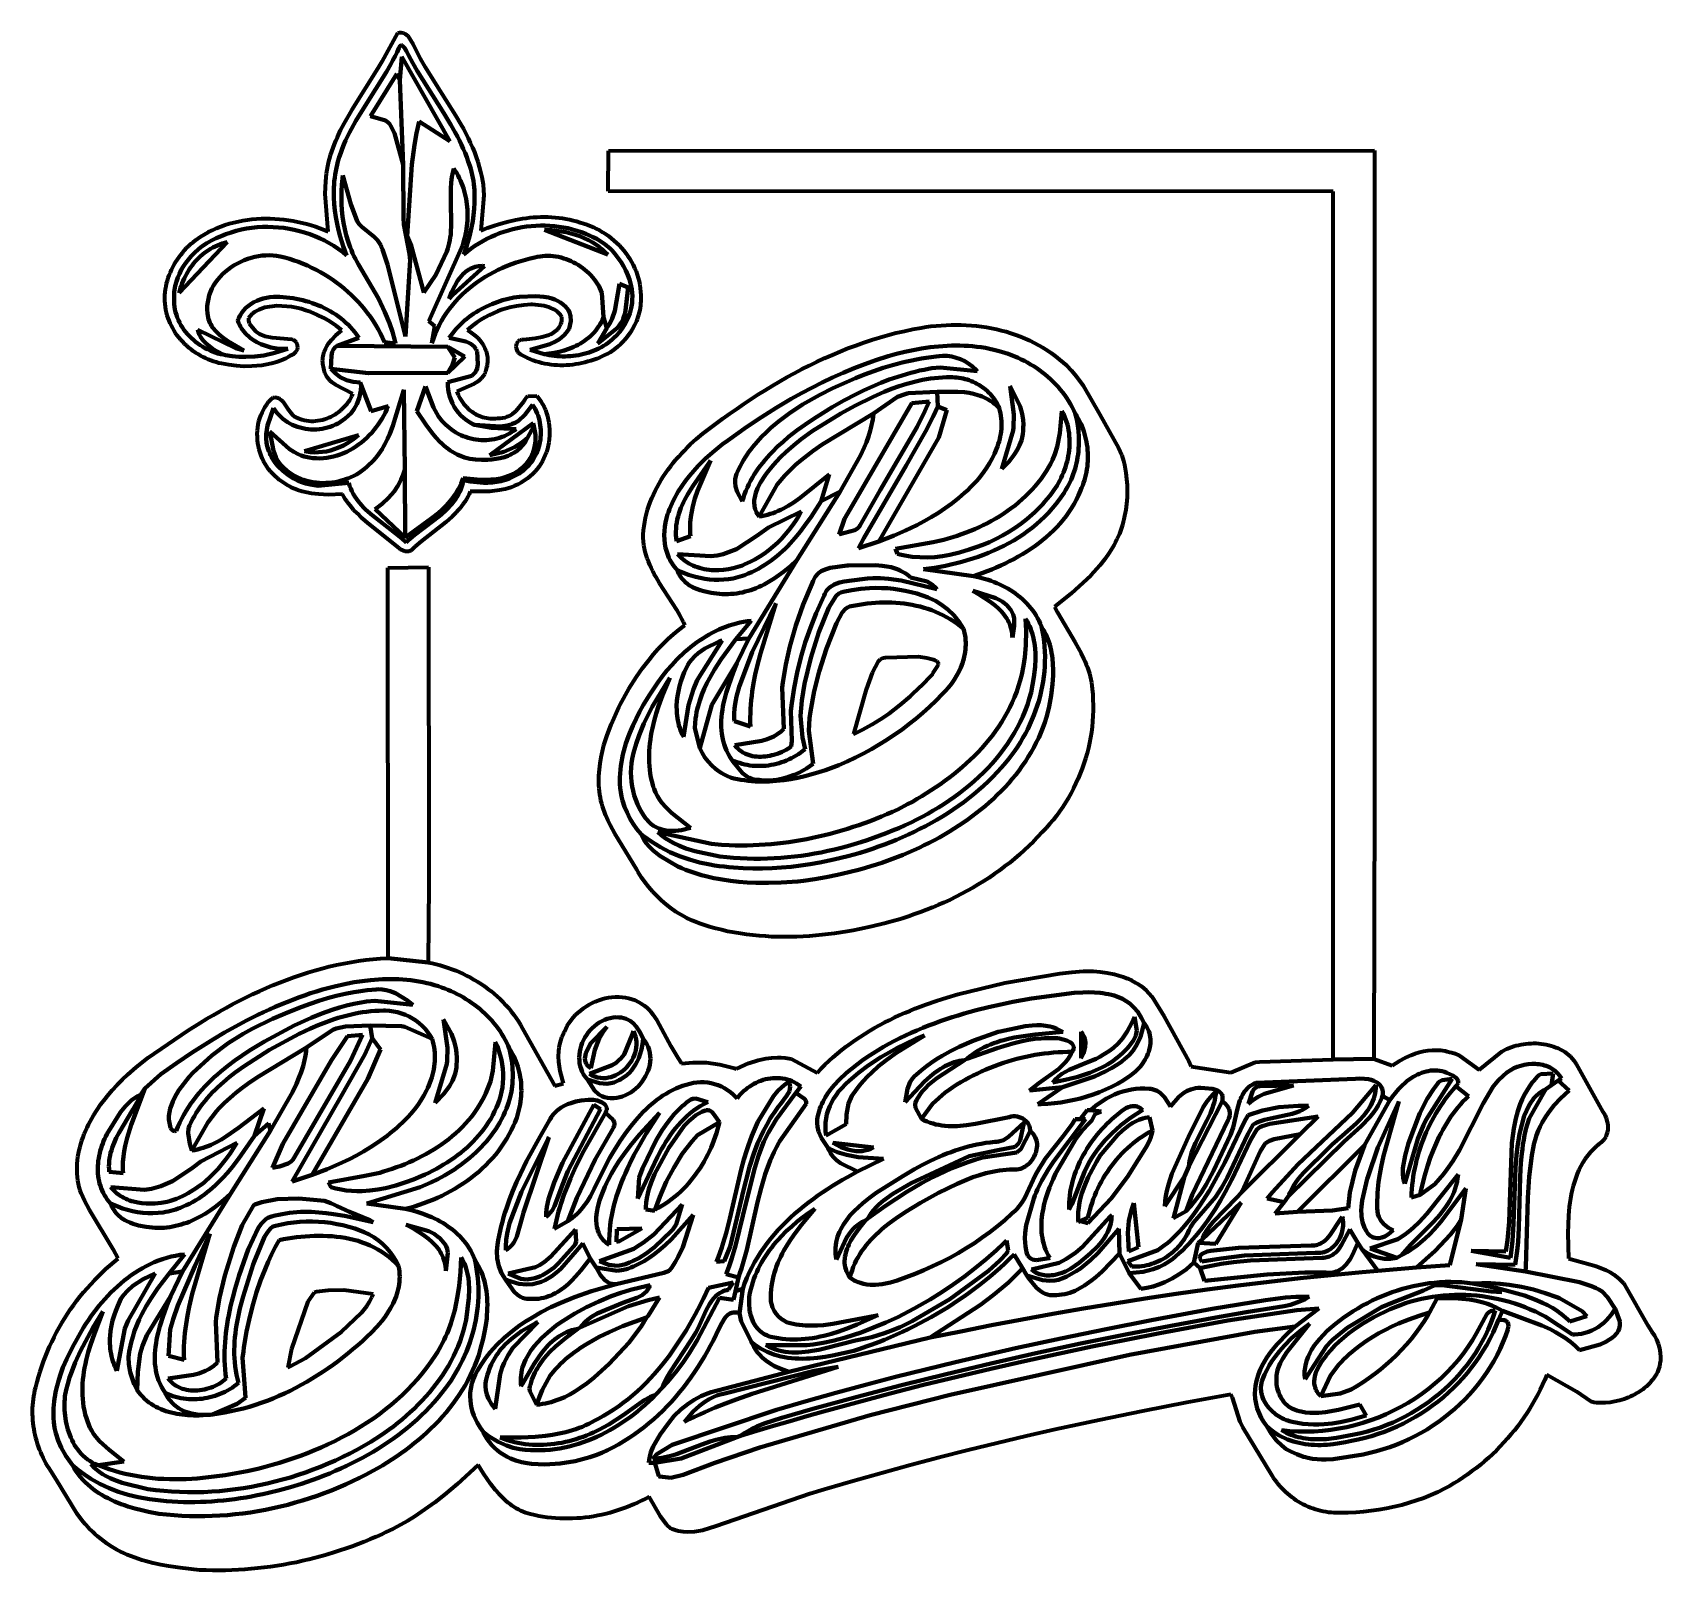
# Model space of a CAD drawing. Header units: millimetres. Extents: x 0.18 to 6.32, y 4.4 to 10.2.
import ezdxf

# ---------------------------------------------------------------- set-up
doc = ezdxf.new("R2010")
doc.units = ezdxf.units.MM
for name, color, linetype, lineweight in [('color#004f00ff', 7, 'CONTINUOUS', 100), ('color#0b6800ff', 7, 'CONTINUOUS', 100), ('color#86026eff', 7, 'CONTINUOUS', 100), ('color#b36001ff', 7, 'CONTINUOUS', 100), ('color#ba871eff', 7, 'CONTINUOUS', 100), ('color#fdfdfaff', 7, 'CONTINUOUS', 100)]:
    doc.layers.add(name, color=color, linetype=linetype, lineweight=lineweight)

msp = doc.modelspace()

# ---------------------------------------------------------------- linework, layer by layer
at = {"layer": 'color#004f00ff'}
for p, q in [((1.4943, 10.0891), (1.5543, 10.1968)), ((1.5543, 10.1968), (1.5605, 10.1978)), ((1.5605, 10.1978), (1.5663, 10.1978)), ((1.5663, 10.1978), (1.5743, 10.1964)), ((1.5743, 10.1964), (1.5815, 10.1933)), ((1.5579, 10.1387), (1.5509, 10.1235)), ((1.5586, 10.1412), (1.5579, 10.1387)), ((1.5594, 10.1432), (1.5586, 10.1412)), ((1.5602, 10.145), (1.5594, 10.1432)), ((1.5621, 10.1476), (1.5602, 10.145)), ((1.5642, 10.1492), (1.5621, 10.1476)), ((1.5665, 10.1497), (1.5642, 10.1492)), ((1.5702, 10.149), (1.5665, 10.1497)), ((1.5797, 10.1406), (1.5702, 10.149)), ((1.5865, 10.1279), (1.5797, 10.1406)), ((1.5815, 10.1933), (1.5919, 10.1853)), ((1.5919, 10.1853), (1.6119, 10.1526)), ((1.6119, 10.1526), (1.6203, 10.1351)), ((1.6203, 10.1351), (1.6291, 10.1178)), ((1.4801, 10.0641), (1.4943, 10.0891)), ((1.5277, 10.0789), (1.511, 10.0498)), ((1.5357, 10.0936), (1.5277, 10.0789)), ((1.5434, 10.1085), (1.5357, 10.0936)), ((1.5509, 10.1235), (1.5434, 10.1085)), ((1.594, 10.1126), (1.5865, 10.1279)), ((1.61, 10.0825), (1.594, 10.1126)), ((1.6269, 10.0529), (1.61, 10.0825)), ((1.6291, 10.1178), (1.6383, 10.1006)), ((1.6383, 10.1006), (1.6576, 10.0668)), ((1.3803, 9.9047), (1.4801, 10.0641)), ((1.511, 10.0498), (1.4302, 9.9219)), ((1.7274, 9.8939), (1.6269, 10.0529)), ((1.6576, 10.0668), (1.6988, 10.0003)), ((1.6988, 10.0003), (1.7721, 9.8847)), ((1.3514, 9.8548), (1.3803, 9.9047)), ((1.4302, 9.9219), (1.3954, 9.8646)), ((1.7539, 9.8501), (1.7274, 9.8939)), ((1.3258, 9.8032), (1.3381, 9.8292)), ((1.3381, 9.8292), (1.3514, 9.8548)), ((1.3792, 9.8353), (1.3715, 9.8205)), ((1.3954, 9.8646), (1.3792, 9.8353)), ((1.7706, 9.8204), (1.7539, 9.8501)), ((1.7721, 9.8847), (1.7918, 9.8511)), ((1.7918, 9.8511), (1.8012, 9.8341)), ((1.8012, 9.8341), (1.8103, 9.817)), ((1.3095, 9.7632), (1.3146, 9.7767)), ((1.3146, 9.7767), (1.3201, 9.79)), ((1.3201, 9.79), (1.3258, 9.8032)), ((1.3504, 9.775), (1.3442, 9.7595)), ((1.3571, 9.7904), (1.3504, 9.775)), ((1.3641, 9.8055), (1.3571, 9.7904)), ((1.3715, 9.8205), (1.3641, 9.8055)), ((1.7787, 9.8054), (1.7706, 9.8204)), ((1.7864, 9.7903), (1.7787, 9.8054)), ((1.7938, 9.7749), (1.7864, 9.7903)), ((1.8009, 9.7594), (1.7938, 9.7749)), ((1.8103, 9.817), (1.8191, 9.7997)), ((1.8191, 9.7997), (1.8274, 9.7822)), ((1.8274, 9.7822), (1.8352, 9.7645)), ((1.8352, 9.7645), (1.8426, 9.7465)), ((1.2896, 9.6938), (1.2939, 9.7124)), ((1.2939, 9.7124), (1.2964, 9.7217)), ((1.2964, 9.7217), (1.3004, 9.7357)), ((1.3004, 9.7357), (1.3048, 9.7495)), ((1.3048, 9.7495), (1.3095, 9.7632)), ((1.3282, 9.7115), (1.3249, 9.6993)), ((1.333, 9.7278), (1.3282, 9.7115)), ((1.3384, 9.7438), (1.333, 9.7278)), ((1.3442, 9.7595), (1.3384, 9.7438)), ((1.8076, 9.7438), (1.8009, 9.7594)), ((1.814, 9.7279), (1.8076, 9.7438)), ((1.8199, 9.7118), (1.814, 9.7279)), ((1.8254, 9.6955), (1.8199, 9.7118)), ((1.8426, 9.7465), (1.8494, 9.7284)), ((1.8494, 9.7284), (1.8556, 9.7099)), ((1.8556, 9.7099), (1.8612, 9.6912)), ((1.2819, 9.6373), (1.2849, 9.6656)), ((1.2849, 9.6656), (1.2896, 9.6938)), ((1.3157, 9.6501), (1.3143, 9.6377)), ((1.3175, 9.6625), (1.3157, 9.6501)), ((1.3196, 9.6748), (1.3175, 9.6625)), ((1.3221, 9.6871), (1.3196, 9.6748)), ((1.3249, 9.6993), (1.3221, 9.6871)), ((1.8289, 9.6841), (1.8254, 9.6955)), ((1.8319, 9.6726), (1.8289, 9.6841)), ((1.8346, 9.6611), (1.8319, 9.6726)), ((1.8369, 9.6496), (1.8346, 9.6611)), ((1.8388, 9.638), (1.8369, 9.6496)), ((1.8612, 9.6912), (1.8662, 9.6721)), ((1.8662, 9.6721), (1.8704, 9.6528)), ((1.8704, 9.6528), (1.8754, 9.625)), ((1.2803, 9.5899), (1.2819, 9.6373)), ((1.2916, 9.4475), (1.2803, 9.5899)), ((1.3122, 9.6005), (1.3121, 9.5881)), ((1.3121, 9.5881), (1.3124, 9.5757)), ((1.3126, 9.6129), (1.3122, 9.6005)), ((1.3133, 9.6253), (1.3126, 9.6129)), ((1.3143, 9.6377), (1.3133, 9.6253)), ((1.8405, 9.6263), (1.8388, 9.638)), ((1.8418, 9.6147), (1.8405, 9.6263)), ((1.8427, 9.603), (1.8418, 9.6147)), ((1.8437, 9.5796), (1.8427, 9.603)), ((1.8785, 9.5832), (1.867, 9.4505)), ((1.8754, 9.625), (1.8785, 9.5832)), ((1.3124, 9.5757), (1.3138, 9.5508)), ((1.3138, 9.5508), (1.3164, 9.5261)), ((1.3164, 9.5261), (1.32, 9.5014)), ((1.8397, 9.5092), (1.8421, 9.5326)), ((1.8421, 9.5326), (1.8435, 9.5561)), ((1.8435, 9.5561), (1.8437, 9.5796)), ((0.8542, 9.4528), (0.87, 9.4599)), ((0.87, 9.4599), (0.8861, 9.4663)), ((0.8861, 9.4663), (0.9024, 9.4721)), ((0.9024, 9.4721), (0.9189, 9.4772)), ((0.9189, 9.4772), (0.9355, 9.4817)), ((0.9355, 9.4817), (0.9523, 9.4856)), ((0.9523, 9.4856), (0.9692, 9.4889)), ((0.9833, 9.4582), (0.9636, 9.4544)), ((0.9692, 9.4889), (0.9863, 9.4916)), ((1.0032, 9.4611), (0.9833, 9.4582)), ((0.9863, 9.4916), (1.0034, 9.4937)), ((1.0232, 9.4632), (1.0032, 9.4611)), ((1.0034, 9.4937), (1.0206, 9.4953)), ((1.0206, 9.4953), (1.0379, 9.4962)), ((1.0433, 9.4644), (1.0232, 9.4632)), ((1.0379, 9.4962), (1.0552, 9.4966)), ((1.0635, 9.4648), (1.0433, 9.4644)), ((1.0552, 9.4966), (1.0725, 9.4964)), ((1.0836, 9.4642), (1.0635, 9.4648)), ((1.0725, 9.4964), (1.0899, 9.4957)), ((1.1037, 9.4629), (1.0836, 9.4642)), ((1.0899, 9.4957), (1.1072, 9.4945)), ((1.1238, 9.4607), (1.1037, 9.4629)), ((1.1072, 9.4945), (1.1245, 9.4927)), ((1.1437, 9.4576), (1.1238, 9.4607)), ((1.1245, 9.4927), (1.1417, 9.4904)), ((1.1417, 9.4904), (1.1589, 9.4875)), ((1.1635, 9.4538), (1.1437, 9.4576)), ((1.1589, 9.4875), (1.176, 9.4842)), ((1.176, 9.4842), (1.193, 9.4804)), ((1.193, 9.4804), (1.2098, 9.4761)), ((1.2098, 9.4761), (1.2265, 9.4713)), ((1.2265, 9.4713), (1.2431, 9.466)), ((1.2431, 9.466), (1.2594, 9.4603)), ((1.2594, 9.4603), (1.2756, 9.4541)), ((1.32, 9.5014), (1.3247, 9.4768)), ((1.3247, 9.4768), (1.3303, 9.4525)), ((1.824, 9.4282), (1.832, 9.4627)), ((1.832, 9.4627), (1.8363, 9.4859)), ((1.8363, 9.4859), (1.8397, 9.5092)), ((1.867, 9.4505), (1.8924, 9.4607)), ((1.8924, 9.4607), (1.9182, 9.47)), ((1.9182, 9.47), (1.9444, 9.4782)), ((1.9444, 9.4782), (1.971, 9.4854)), ((1.971, 9.4854), (1.9978, 9.4915)), ((2.0052, 9.4601), (1.9881, 9.4562)), ((1.9978, 9.4915), (2.0113, 9.494)), ((2.0224, 9.4633), (2.0052, 9.4601)), ((2.0113, 9.494), (2.0248, 9.4963)), ((2.0397, 9.4659), (2.0224, 9.4633)), ((2.0248, 9.4963), (2.0384, 9.4982)), ((2.0384, 9.4982), (2.052, 9.4998)), ((2.0571, 9.4679), (2.0397, 9.4659)), ((2.052, 9.4998), (2.0656, 9.501)), ((2.0746, 9.4692), (2.0571, 9.4679)), ((2.0656, 9.501), (2.0793, 9.5019)), ((2.0921, 9.4698), (2.0746, 9.4692)), ((2.0793, 9.5019), (2.0929, 9.5024)), ((2.1096, 9.4698), (2.0921, 9.4698)), ((2.0929, 9.5024), (2.1066, 9.5026)), ((2.1066, 9.5026), (2.1202, 9.5024)), ((2.127, 9.4691), (2.1096, 9.4698)), ((2.1202, 9.5024), (2.1338, 9.5018)), ((2.1445, 9.4677), (2.127, 9.4691)), ((2.1338, 9.5018), (2.1475, 9.5008)), ((2.1618, 9.4656), (2.1445, 9.4677)), ((2.1475, 9.5008), (2.161, 9.4994)), ((2.161, 9.4994), (2.1746, 9.4975)), ((2.1791, 9.4628), (2.1618, 9.4656)), ((2.1746, 9.4975), (2.1881, 9.4953)), ((2.1962, 9.4594), (2.1791, 9.4628)), ((2.1881, 9.4953), (2.2015, 9.4926)), ((2.2132, 9.4552), (2.1962, 9.4594)), ((2.2015, 9.4926), (2.2149, 9.4894)), ((2.2149, 9.4894), (2.2282, 9.4858)), ((2.2282, 9.4858), (2.2414, 9.4818)), ((2.2414, 9.4818), (2.2546, 9.4772)), ((2.2546, 9.4772), (2.2671, 9.4733)), ((2.2671, 9.4733), (2.2795, 9.4687)), ((2.2795, 9.4687), (2.2916, 9.4637)), ((2.2916, 9.4637), (2.3035, 9.458)), ((2.3035, 9.458), (2.3152, 9.4519)), ((0.7652, 9.393), (0.7733, 9.4006)), ((0.7733, 9.4006), (0.7817, 9.4078)), ((0.7817, 9.4078), (0.7903, 9.4148)), ((0.7903, 9.4148), (0.7991, 9.4213)), ((0.7991, 9.4213), (0.8082, 9.4276)), ((0.8082, 9.4276), (0.8232, 9.4367)), ((0.8331, 9.4028), (0.816, 9.3918)), ((0.8232, 9.4367), (0.8386, 9.445)), ((0.8507, 9.4129), (0.8331, 9.4028)), ((0.8386, 9.445), (0.8542, 9.4528)), ((0.8686, 9.422), (0.8507, 9.4129)), ((0.887, 9.4303), (0.8686, 9.422)), ((0.9057, 9.4377), (0.887, 9.4303)), ((0.9248, 9.4441), (0.9057, 9.4377)), ((0.9441, 9.4497), (0.9248, 9.4441)), ((0.9636, 9.4544), (0.9441, 9.4497)), ((1.1831, 9.449), (1.1635, 9.4538)), ((1.2025, 9.4435), (1.1831, 9.449)), ((1.2217, 9.4372), (1.2025, 9.4435)), ((1.2405, 9.43), (1.2217, 9.4372)), ((1.259, 9.422), (1.2405, 9.43)), ((1.2771, 9.4132), (1.259, 9.422)), ((1.2756, 9.4541), (1.2916, 9.4475)), ((1.2949, 9.4036), (1.2771, 9.4132)), ((1.3122, 9.3933), (1.2949, 9.4036)), ((1.3303, 9.4525), (1.3368, 9.4283)), ((1.3368, 9.4283), (1.3481, 9.3925)), ((1.8142, 9.3941), (1.824, 9.4282)), ((1.8594, 9.4023), (1.8447, 9.3928)), ((1.8745, 9.4112), (1.8594, 9.4023)), ((1.8899, 9.4195), (1.8745, 9.4112)), ((1.9056, 9.4271), (1.8899, 9.4195)), ((1.9216, 9.4342), (1.9056, 9.4271)), ((1.9379, 9.4406), (1.9216, 9.4342)), ((1.9544, 9.4464), (1.9379, 9.4406)), ((1.9712, 9.4516), (1.9544, 9.4464)), ((1.9881, 9.4562), (1.9712, 9.4516)), ((2.23, 9.4504), (2.2132, 9.4552)), ((2.2466, 9.4448), (2.23, 9.4504)), ((2.263, 9.4386), (2.2466, 9.4448)), ((2.2792, 9.4316), (2.263, 9.4386)), ((2.2877, 9.4279), (2.2792, 9.4316)), ((2.2961, 9.4239), (2.2877, 9.4279)), ((2.3043, 9.4196), (2.2961, 9.4239)), ((2.3122, 9.415), (2.3043, 9.4196)), ((2.32, 9.4101), (2.3122, 9.415)), ((2.3152, 9.4519), (2.3266, 9.4453)), ((2.3276, 9.405), (2.32, 9.4101)), ((2.3266, 9.4453), (2.3378, 9.4381)), ((2.3349, 9.3995), (2.3276, 9.405)), ((2.3421, 9.3938), (2.3349, 9.3995)), ((2.3378, 9.4381), (2.3486, 9.4305)), ((2.3486, 9.4305), (2.3591, 9.4225)), ((2.3591, 9.4225), (2.3692, 9.414)), ((2.3692, 9.414), (2.379, 9.4051)), ((2.379, 9.4051), (2.3884, 9.3958)), ((0.7162, 9.3325), (0.7223, 9.3419)), ((0.7223, 9.3419), (0.7286, 9.351)), ((0.7286, 9.351), (0.7354, 9.3599)), ((0.7354, 9.3599), (0.7424, 9.3686)), ((0.7424, 9.3686), (0.7497, 9.377)), ((0.7497, 9.377), (0.7573, 9.3852)), ((0.7641, 9.3422), (0.7543, 9.3295)), ((0.7573, 9.3852), (0.7652, 9.393)), ((0.7746, 9.3544), (0.7641, 9.3422)), ((0.7858, 9.3659), (0.7746, 9.3544)), ((0.8036, 9.382), (0.7858, 9.3659)), ((0.816, 9.3918), (0.8036, 9.382)), ((1.3289, 9.3821), (1.3122, 9.3933)), ((1.3452, 9.3701), (1.3289, 9.3821)), ((1.3609, 9.3574), (1.3452, 9.3701)), ((1.3481, 9.3925), (1.3609, 9.3574)), ((1.803, 9.3607), (1.8142, 9.3941)), ((1.8164, 9.372), (1.803, 9.3607)), ((1.8304, 9.3827), (1.8164, 9.372)), ((1.8447, 9.3928), (1.8304, 9.3827)), ((2.349, 9.3878), (2.3421, 9.3938)), ((2.3557, 9.3816), (2.349, 9.3878)), ((2.3621, 9.3752), (2.3557, 9.3816)), ((2.3684, 9.3685), (2.3621, 9.3752)), ((2.3744, 9.3616), (2.3684, 9.3685)), ((2.3857, 9.3473), (2.3744, 9.3616)), ((2.3961, 9.3322), (2.3857, 9.3473)), ((2.3884, 9.3958), (2.3974, 9.3862)), ((2.3974, 9.3862), (2.406, 9.3761)), ((2.406, 9.3761), (2.4141, 9.3657)), ((2.4141, 9.3657), (2.4218, 9.355)), ((2.4218, 9.355), (2.429, 9.344)), ((2.429, 9.344), (2.4356, 9.3327)), ((0.6879, 9.2724), (0.6916, 9.2828)), ((0.6916, 9.2828), (0.6958, 9.2931)), ((0.6958, 9.2931), (0.7003, 9.3032)), ((0.7003, 9.3032), (0.7052, 9.3131)), ((0.7052, 9.3131), (0.7106, 9.3229)), ((0.7106, 9.3229), (0.7162, 9.3325)), ((0.7237, 9.2734), (0.7186, 9.2584)), ((0.73, 9.2881), (0.7237, 9.2734)), ((0.7372, 9.3024), (0.73, 9.2881)), ((0.7453, 9.3162), (0.7372, 9.3024)), ((0.7543, 9.3295), (0.7453, 9.3162)), ((2.4055, 9.3164), (2.3961, 9.3322)), ((2.4138, 9.3), (2.4055, 9.3164)), ((2.4211, 9.2831), (2.4138, 9.3)), ((2.4273, 9.2658), (2.4211, 9.2831)), ((2.4356, 9.3327), (2.4418, 9.3211)), ((2.4418, 9.3211), (2.4474, 9.3093)), ((2.4474, 9.3093), (2.4525, 9.2972)), ((2.4525, 9.2972), (2.4569, 9.2849)), ((2.4569, 9.2849), (2.4608, 9.2723)), ((0.6754, 9.2076), (0.6762, 9.2186)), ((0.6762, 9.2186), (0.6776, 9.2295)), ((0.6776, 9.2295), (0.6795, 9.2404)), ((0.6795, 9.2404), (0.6819, 9.2511)), ((0.6819, 9.2511), (0.6847, 9.2618)), ((0.6847, 9.2618), (0.6879, 9.2724)), ((0.7108, 9.2194), (0.7102, 9.2114)), ((0.7118, 9.2273), (0.7108, 9.2194)), ((0.713, 9.2352), (0.7118, 9.2273)), ((0.7146, 9.243), (0.713, 9.2352)), ((0.7186, 9.2584), (0.7146, 9.243)), ((2.4325, 9.2481), (2.4273, 9.2658)), ((2.4365, 9.2302), (2.4325, 9.2481)), ((2.4381, 9.2171), (2.4365, 9.2302)), ((2.4388, 9.2039), (2.4381, 9.2171)), ((2.4608, 9.2723), (2.464, 9.2596)), ((2.464, 9.2596), (2.4666, 9.2467)), ((2.4666, 9.2467), (2.4686, 9.2337)), ((2.4686, 9.2337), (2.4698, 9.2205)), ((2.4698, 9.2205), (2.4704, 9.2072)), ((0.675, 9.1966), (0.6754, 9.2076)), ((0.6752, 9.1855), (0.675, 9.1966)), ((0.6759, 9.1744), (0.6752, 9.1855)), ((0.6772, 9.1633), (0.6759, 9.1744)), ((0.679, 9.1521), (0.6772, 9.1633)), ((0.6813, 9.1416), (0.679, 9.1521)), ((0.7102, 9.2114), (0.7099, 9.2033)), ((0.7099, 9.2033), (0.71, 9.1952)), ((0.71, 9.1952), (0.7099, 9.1844)), ((0.7099, 9.1844), (0.7104, 9.1737)), ((0.7104, 9.1737), (0.7115, 9.1632)), ((0.7115, 9.1632), (0.7133, 9.1528)), ((0.7133, 9.1528), (0.7157, 9.1426)), ((0.9723, 9.1498), (0.9809, 9.1589)), ((0.9809, 9.1589), (0.9903, 9.1671)), ((0.9903, 9.1671), (1.0004, 9.1745)), ((1.0004, 9.1745), (1.0112, 9.1809)), ((1.0112, 9.1809), (1.0226, 9.1865)), ((1.0291, 9.1521), (1.0147, 9.1439)), ((1.0226, 9.1865), (1.0344, 9.1912)), ((1.0527, 9.1607), (1.0291, 9.1521)), ((1.0344, 9.1912), (1.0465, 9.195)), ((1.0465, 9.195), (1.059, 9.1978)), ((1.0981, 9.1668), (1.0527, 9.1607)), ((1.059, 9.1978), (1.0716, 9.1998)), ((1.0716, 9.1998), (1.0844, 9.2008)), ((1.0844, 9.2008), (1.0971, 9.2009)), ((1.0971, 9.2009), (1.1094, 9.2005)), ((1.1165, 9.1664), (1.0981, 9.1668)), ((1.1094, 9.2005), (1.1217, 9.1998)), ((1.1349, 9.165), (1.1165, 9.1664)), ((1.1217, 9.1998), (1.134, 9.1988)), ((1.134, 9.1988), (1.1463, 9.1974)), ((1.1531, 9.1627), (1.1349, 9.165)), ((1.1463, 9.1974), (1.1586, 9.1957)), ((1.1711, 9.1594), (1.1531, 9.1627)), ((1.1586, 9.1957), (1.1709, 9.1936)), ((1.1709, 9.1936), (1.1831, 9.1911)), ((1.189, 9.1551), (1.1711, 9.1594)), ((1.1831, 9.1911), (1.1952, 9.1883)), ((1.2066, 9.15), (1.189, 9.1551)), ((1.1952, 9.1883), (1.2072, 9.1851)), ((1.2072, 9.1851), (1.2192, 9.1816)), ((1.2192, 9.1816), (1.231, 9.1777)), ((1.231, 9.1777), (1.2427, 9.1735)), ((1.2427, 9.1735), (1.2542, 9.1689)), ((1.2542, 9.1689), (1.2656, 9.164)), ((1.2656, 9.164), (1.2768, 9.1587)), ((1.2768, 9.1587), (1.2879, 9.153)), ((1.2879, 9.153), (1.2987, 9.147)), ((1.8591, 9.1493), (1.8686, 9.1547)), ((1.8686, 9.1547), (1.888, 9.1646)), ((1.888, 9.1646), (1.908, 9.1735)), ((1.908, 9.1735), (1.9284, 9.1813)), ((1.9284, 9.1813), (1.9492, 9.188)), ((1.9487, 9.1528), (1.9315, 9.1466)), ((1.975, 9.1604), (1.9487, 9.1528)), ((1.9492, 9.188), (1.9703, 9.1936)), ((1.9703, 9.1936), (1.9917, 9.1981)), ((2.0018, 9.1661), (1.975, 9.1604)), ((1.9917, 9.1981), (2.0132, 9.2015)), ((2.0288, 9.1699), (2.0018, 9.1661)), ((2.0132, 9.2015), (2.0743, 9.204)), ((2.0561, 9.1718), (2.0288, 9.1699)), ((2.0605, 9.1718), (2.0561, 9.1718)), ((2.1057, 9.1674), (2.0605, 9.1718)), ((2.0743, 9.204), (2.105, 9.2016)), ((2.105, 9.2016), (2.1229, 9.1981)), ((2.1275, 9.1609), (2.1057, 9.1674)), ((2.1229, 9.1981), (2.1346, 9.1949)), ((2.1436, 9.1531), (2.1275, 9.1609)), ((2.1346, 9.1949), (2.1459, 9.1907)), ((2.1547, 9.1455), (2.1436, 9.1531)), ((2.1459, 9.1907), (2.1568, 9.1855)), ((2.1568, 9.1855), (2.1672, 9.1793)), ((2.1672, 9.1793), (2.1723, 9.1758)), ((2.1723, 9.1758), (2.1772, 9.1719)), ((2.1772, 9.1719), (2.182, 9.1677)), ((2.182, 9.1677), (2.1848, 9.1657)), ((2.1848, 9.1657), (2.192, 9.1587)), ((2.192, 9.1587), (2.1976, 9.1507)), ((2.1976, 9.1507), (2.2017, 9.1419)), ((2.429, 9.1387), (2.4341, 9.1579)), ((2.4341, 9.1579), (2.4375, 9.1775)), ((2.4375, 9.1775), (2.4386, 9.1907)), ((2.4386, 9.1907), (2.4388, 9.2039)), ((2.4664, 9.1505), (2.4646, 9.1421)), ((2.4679, 9.1591), (2.4664, 9.1505)), ((2.4691, 9.1677), (2.4679, 9.1591)), ((2.4698, 9.1763), (2.4691, 9.1677)), ((2.4702, 9.185), (2.4698, 9.1763)), ((2.4704, 9.2072), (2.4702, 9.1938)), ((2.4702, 9.1938), (2.4702, 9.185)), ((0.684, 9.1312), (0.6813, 9.1416)), ((0.6872, 9.1211), (0.684, 9.1312)), ((0.6909, 9.1111), (0.6872, 9.1211)), ((0.695, 9.1013), (0.6909, 9.1111)), ((0.6996, 9.0917), (0.695, 9.1013)), ((0.7046, 9.0823), (0.6996, 9.0917)), ((0.7157, 9.1426), (0.7186, 9.1326)), ((0.7186, 9.1326), (0.7221, 9.1228)), ((0.7221, 9.1228), (0.7261, 9.1131)), ((0.7261, 9.1131), (0.7307, 9.1038)), ((0.7307, 9.1038), (0.7357, 9.0946)), ((0.7357, 9.0946), (0.7412, 9.0857)), ((0.9499, 9.1111), (0.9522, 9.1172)), ((0.953, 9.1033), (0.9499, 9.1111)), ((0.9522, 9.1172), (0.9549, 9.1232)), ((0.9565, 9.0958), (0.953, 9.1033)), ((0.9549, 9.1232), (0.9579, 9.1289)), ((0.9603, 9.0886), (0.9565, 9.0958)), ((0.9579, 9.1289), (0.9611, 9.1345)), ((0.9611, 9.1345), (0.9646, 9.1398)), ((0.9646, 9.1398), (0.9683, 9.1449)), ((0.9683, 9.1449), (0.9723, 9.1498)), ((0.991, 9.1207), (0.9904, 9.1111)), ((0.9904, 9.1111), (0.9931, 9.1001)), ((0.9962, 9.1274), (0.991, 9.1207)), ((0.9931, 9.1001), (1.0173, 9.0719)), ((1.0049, 9.1363), (0.9962, 9.1274)), ((1.0147, 9.1439), (1.0049, 9.1363)), ((1.2239, 9.1441), (1.2066, 9.15)), ((1.2494, 9.1336), (1.2239, 9.1441)), ((1.2741, 9.1214), (1.2494, 9.1336)), ((1.298, 9.1075), (1.2741, 9.1214)), ((1.3208, 9.0921), (1.298, 9.1075)), ((1.2987, 9.147), (1.3093, 9.1406)), ((1.3093, 9.1406), (1.3196, 9.1339)), ((1.3196, 9.1339), (1.3298, 9.1268)), ((1.3425, 9.0752), (1.3208, 9.0921)), ((1.3298, 9.1268), (1.3396, 9.1193)), ((1.3396, 9.1193), (1.3491, 9.1115)), ((1.3491, 9.1115), (1.3584, 9.1034)), ((1.3584, 9.1034), (1.3673, 9.0949)), ((1.3673, 9.0949), (1.376, 9.086)), ((1.7749, 9.081), (1.7823, 9.089)), ((1.7823, 9.089), (1.7899, 9.0967)), ((1.7899, 9.0967), (1.7978, 9.1042)), ((1.7978, 9.1042), (1.806, 9.1115)), ((1.806, 9.1115), (1.8143, 9.1184)), ((1.8143, 9.1184), (1.8229, 9.1251)), ((1.8368, 9.093), (1.8228, 9.0812)), ((1.8229, 9.1251), (1.8316, 9.1316)), ((1.8316, 9.1316), (1.8406, 9.1378)), ((1.8514, 9.1039), (1.8368, 9.093)), ((1.8406, 9.1378), (1.8497, 9.1437)), ((1.8497, 9.1437), (1.8591, 9.1493)), ((1.8665, 9.1141), (1.8514, 9.1039)), ((1.8821, 9.1234), (1.8665, 9.1141)), ((1.8982, 9.132), (1.8821, 9.1234)), ((1.9147, 9.1397), (1.8982, 9.132)), ((1.9315, 9.1466), (1.9147, 9.1397)), ((2.1614, 9.1396), (2.1547, 9.1455)), ((2.1676, 9.1329), (2.1614, 9.1396)), ((2.1634, 9.0872), (2.1664, 9.0924)), ((2.1664, 9.0924), (2.1689, 9.0981)), ((2.1731, 9.1254), (2.1676, 9.1329)), ((2.1689, 9.0981), (2.1709, 9.1043)), ((2.1709, 9.1043), (2.1722, 9.1108)), ((2.1722, 9.1108), (2.173, 9.1179)), ((2.173, 9.1179), (2.1731, 9.1254)), ((2.2061, 9.1093), (2.1999, 9.0803)), ((2.2017, 9.1419), (2.2051, 9.1293)), ((2.2051, 9.1293), (2.2061, 9.1093)), ((2.403, 9.085), (2.4133, 9.102)), ((2.4133, 9.102), (2.422, 9.12)), ((2.422, 9.12), (2.429, 9.1387)), ((2.4467, 9.0935), (2.4383, 9.0782)), ((2.4504, 9.1013), (2.4467, 9.0935)), ((2.4539, 9.1092), (2.4504, 9.1013)), ((2.457, 9.1173), (2.4539, 9.1092)), ((2.4599, 9.1254), (2.457, 9.1173)), ((2.4624, 9.1337), (2.4599, 9.1254)), ((2.4646, 9.1421), (2.4624, 9.1337)), ((3.5465, 9.0873), (3.5653, 9.0898)), ((3.5653, 9.0898), (3.5842, 9.0918)), ((3.5842, 9.0918), (3.6031, 9.0934)), ((3.6031, 9.0934), (3.6222, 9.0945)), ((3.6222, 9.0945), (3.6412, 9.0952)), ((3.6412, 9.0952), (3.6603, 9.0954)), ((3.6603, 9.0954), (3.6795, 9.0951)), ((3.6795, 9.0951), (3.6986, 9.0943)), ((3.6986, 9.0943), (3.7176, 9.093)), ((3.7176, 9.093), (3.7367, 9.0913)), ((3.7367, 9.0913), (3.7556, 9.089)), ((3.7556, 9.089), (3.7745, 9.0862)), ((0.7099, 9.0732), (0.7046, 9.0823)), ((0.7157, 9.0643), (0.7099, 9.0732)), ((0.7218, 9.0556), (0.7157, 9.0643)), ((0.7283, 9.0472), (0.7218, 9.0556)), ((0.7352, 9.0391), (0.7283, 9.0472)), ((0.7423, 9.0312), (0.7352, 9.0391)), ((0.7412, 9.0857), (0.7472, 9.077)), ((0.7498, 9.0236), (0.7423, 9.0312)), ((0.7472, 9.077), (0.7535, 9.0687)), ((0.7535, 9.0687), (0.7603, 9.0606)), ((0.7603, 9.0606), (0.7675, 9.0528)), ((0.7675, 9.0528), (0.775, 9.0453)), ((0.775, 9.0453), (0.7828, 9.0382)), ((0.7828, 9.0382), (0.791, 9.0314)), ((0.791, 9.0314), (0.7995, 9.025)), ((0.9645, 9.0817), (0.9603, 9.0886)), ((0.9691, 9.0752), (0.9645, 9.0817)), ((0.9739, 9.0689), (0.9691, 9.0752)), ((0.9791, 9.063), (0.9739, 9.0689)), ((0.9846, 9.0573), (0.9791, 9.063)), ((0.9903, 9.052), (0.9846, 9.0573)), ((0.9963, 9.0469), (0.9903, 9.052)), ((1.0025, 9.0421), (0.9963, 9.0469)), ((1.0089, 9.0377), (1.0025, 9.0421)), ((1.0156, 9.0335), (1.0089, 9.0377)), ((1.0225, 9.0296), (1.0156, 9.0335)), ((1.0173, 9.0719), (1.0247, 9.0665)), ((1.0295, 9.026), (1.0225, 9.0296)), ((1.0247, 9.0665), (1.0325, 9.0613)), ((1.0325, 9.0613), (1.0406, 9.0571)), ((1.0406, 9.0571), (1.0533, 9.0523)), ((1.0533, 9.0523), (1.0798, 9.047)), ((1.0798, 9.047), (1.1528, 9.0409)), ((1.1528, 9.0409), (1.1558, 9.0403)), ((1.1558, 9.0403), (1.1585, 9.0395)), ((1.1585, 9.0395), (1.1633, 9.037)), ((1.1633, 9.037), (1.1672, 9.0338)), ((1.1672, 9.0338), (1.1704, 9.0298)), ((1.1704, 9.0298), (1.1728, 9.0253)), ((1.2925, 9.0251), (1.3034, 9.0393)), ((1.3034, 9.0393), (1.3199, 9.0565)), ((1.3199, 9.0565), (1.3425, 9.0752)), ((1.4068, 9.0469), (1.3255, 9.0163)), ((1.376, 9.086), (1.3842, 9.0767)), ((1.3842, 9.0767), (1.3921, 9.0671)), ((1.3921, 9.0671), (1.3997, 9.0572)), ((1.3997, 9.0572), (1.4068, 9.0469)), ((1.748, 9.0463), (1.7543, 9.0553)), ((1.8104, 9.0325), (1.748, 9.0463)), ((1.7543, 9.0553), (1.7609, 9.0641)), ((1.7609, 9.0641), (1.7677, 9.0727)), ((1.7677, 9.0727), (1.7749, 9.081)), ((1.822, 9.0277), (1.8104, 9.0325)), ((1.8228, 9.0812), (1.816, 9.0751)), ((1.816, 9.0751), (1.8266, 9.0689)), ((1.8292, 9.0237), (1.822, 9.0277)), ((1.8266, 9.0689), (1.8368, 9.062)), ((1.8368, 9.062), (1.8464, 9.0543)), ((1.8464, 9.0543), (1.8553, 9.046)), ((1.8553, 9.046), (1.8635, 9.0371)), ((1.8635, 9.0371), (1.8709, 9.0276)), ((1.8709, 9.0276), (1.8773, 9.0175)), ((2.0026, 9.0245), (2.0048, 9.0293)), ((2.0048, 9.0293), (2.008, 9.0335)), ((2.008, 9.0335), (2.01, 9.0353)), ((2.01, 9.0353), (2.0122, 9.0368)), ((2.0122, 9.0368), (2.0147, 9.0382)), ((2.0147, 9.0382), (2.0175, 9.0392)), ((2.0175, 9.0392), (2.0205, 9.0399)), ((2.0205, 9.0399), (2.0237, 9.0403)), ((2.0237, 9.0403), (2.0273, 9.0403)), ((2.0273, 9.0403), (2.0391, 9.0415)), ((2.0391, 9.0415), (2.0718, 9.0451)), ((2.0718, 9.0451), (2.0989, 9.05)), ((2.0989, 9.05), (2.112, 9.0535)), ((2.112, 9.0535), (2.1246, 9.0579)), ((2.1246, 9.0579), (2.1305, 9.0604)), ((2.1488, 9.0323), (2.1273, 9.0223)), ((2.1305, 9.0604), (2.1362, 9.0633)), ((2.1362, 9.0633), (2.1417, 9.0664)), ((2.1417, 9.0664), (2.1468, 9.0699)), ((2.1468, 9.0699), (2.1515, 9.0737)), ((2.1638, 9.0415), (2.1488, 9.0323)), ((2.1515, 9.0737), (2.1559, 9.0778)), ((2.1559, 9.0778), (2.1598, 9.0823)), ((2.1598, 9.0823), (2.1634, 9.0872)), ((2.1731, 9.0486), (2.1638, 9.0415)), ((2.1817, 9.0565), (2.1731, 9.0486)), ((2.1896, 9.0653), (2.1817, 9.0565)), ((2.1933, 9.07), (2.1896, 9.0653)), ((2.1967, 9.075), (2.1933, 9.07)), ((2.1999, 9.0803), (2.1967, 9.075)), ((2.3389, 9.0218), (2.3472, 9.0276)), ((2.3472, 9.0276), (2.3552, 9.0337)), ((2.3552, 9.0337), (2.363, 9.0402)), ((2.363, 9.0402), (2.3706, 9.0471)), ((2.3706, 9.0471), (2.3778, 9.0543)), ((2.3778, 9.0543), (2.3911, 9.069)), ((2.3911, 9.069), (2.403, 9.085)), ((2.4072, 9.0364), (2.3951, 9.0238)), ((2.4185, 9.0496), (2.4072, 9.0364)), ((2.4289, 9.0636), (2.4185, 9.0496)), ((2.4383, 9.0782), (2.4289, 9.0636)), ((3.2818, 9.018), (3.3118, 9.0286)), ((3.3118, 9.0286), (3.342, 9.0386)), ((3.342, 9.0386), (3.3725, 9.048)), ((3.3725, 9.048), (3.4031, 9.0566)), ((3.4031, 9.0566), (3.434, 9.0646)), ((3.434, 9.0646), (3.465, 9.0719)), ((3.465, 9.0719), (3.4963, 9.0785)), ((3.4963, 9.0785), (3.5278, 9.0844)), ((3.5278, 9.0844), (3.5465, 9.0873)), ((3.7745, 9.0862), (3.7933, 9.0829)), ((3.7933, 9.0829), (3.812, 9.079)), ((3.812, 9.079), (3.8305, 9.0746)), ((3.8305, 9.0746), (3.8489, 9.0697)), ((3.8489, 9.0697), (3.867, 9.0642)), ((3.867, 9.0642), (3.885, 9.0581)), ((3.885, 9.0581), (3.9028, 9.0515)), ((3.9028, 9.0515), (3.9203, 9.0443)), ((3.9203, 9.0443), (3.9376, 9.0365)), ((3.9376, 9.0365), (3.9546, 9.0281)), ((3.9546, 9.0281), (3.9713, 9.0192)), ((0.7576, 9.0163), (0.7498, 9.0236)), ((0.7656, 9.0092), (0.7576, 9.0163)), ((0.7739, 9.0025), (0.7656, 9.0092)), ((0.7825, 8.9961), (0.7739, 9.0025)), ((0.7913, 8.99), (0.7825, 8.9961)), ((0.8003, 8.9843), (0.7913, 8.99)), ((0.7995, 9.025), (0.8082, 9.0189)), ((0.8096, 8.9789), (0.8003, 8.9843)), ((0.8082, 9.0189), (0.8172, 9.0132)), ((0.819, 8.9738), (0.8096, 8.9789)), ((0.8172, 9.0132), (0.8264, 9.0079)), ((0.8286, 8.9691), (0.819, 8.9738)), ((0.8264, 9.0079), (0.8358, 9.003)), ((0.8383, 8.9648), (0.8286, 8.9691)), ((0.8358, 9.003), (0.8454, 8.9985)), ((0.8454, 8.9985), (0.8552, 8.9945)), ((0.8552, 8.9945), (0.8651, 8.9909)), ((0.8651, 8.9909), (0.8751, 8.9878)), ((0.8751, 8.9878), (0.8852, 8.9851)), ((0.8852, 8.9851), (0.8954, 8.983)), ((0.8954, 8.983), (0.9039, 8.9812)), ((0.9039, 8.9812), (0.9292, 8.977)), ((0.9292, 8.977), (0.9546, 8.9747)), ((0.9546, 8.9747), (0.9802, 8.9741)), ((0.9802, 8.9741), (1.0141, 8.9759)), ((1.0141, 8.9759), (1.0479, 8.9803)), ((1.0367, 9.0227), (1.0295, 9.026)), ((1.0441, 9.0196), (1.0367, 9.0227)), ((1.0592, 9.0144), (1.0441, 9.0196)), ((1.0479, 8.9803), (1.0896, 8.9893)), ((1.0747, 9.0102), (1.0592, 9.0144)), ((1.0905, 9.0072), (1.0747, 9.0102)), ((1.0896, 8.9893), (1.1385, 9.0044)), ((1.1065, 9.0052), (1.0905, 9.0072)), ((1.1226, 9.0043), (1.1065, 9.0052)), ((1.1385, 9.0044), (1.1226, 9.0043)), ((1.1312, 8.969), (1.1226, 8.9651)), ((1.1397, 8.9733), (1.1312, 8.969)), ((1.1481, 8.9779), (1.1397, 8.9733)), ((1.1563, 8.9828), (1.1481, 8.9779)), ((1.1589, 8.9839), (1.1563, 8.9828)), ((1.1635, 8.9868), (1.1589, 8.9839)), ((1.1673, 8.9904), (1.1635, 8.9868)), ((1.1704, 8.9947), (1.1673, 8.9904)), ((1.1736, 9.002), (1.1704, 8.9947)), ((1.1728, 9.0253), (1.1748, 9.0178)), ((1.1751, 9.0098), (1.1736, 9.002)), ((1.1748, 9.0178), (1.1751, 9.0098)), ((1.2705, 8.966), (1.271, 8.9718)), ((1.271, 8.9718), (1.2719, 8.9774)), ((1.2719, 8.9774), (1.2731, 8.9831)), ((1.2731, 8.9831), (1.2764, 8.9941)), ((1.2764, 8.9941), (1.2808, 9.0048)), ((1.2808, 9.0048), (1.2862, 9.0151)), ((1.2862, 9.0151), (1.2925, 9.0251)), ((1.3041, 8.98), (1.3008, 8.93)), ((1.3066, 8.9929), (1.3041, 8.98)), ((1.3101, 9.0015), (1.3066, 8.9929)), ((1.3133, 9.0066), (1.3101, 9.0015)), ((1.3174, 9.011), (1.3133, 9.0066)), ((1.3198, 9.013), (1.3174, 9.011)), ((1.3225, 9.0147), (1.3198, 9.013)), ((1.3255, 9.0163), (1.3225, 9.0147)), ((1.8358, 9.019), (1.8292, 9.0237)), ((1.8417, 9.0133), (1.8358, 9.019)), ((1.8444, 9.0102), (1.8417, 9.0133)), ((1.8469, 9.0067), (1.8444, 9.0102)), ((1.8491, 9.003), (1.8469, 9.0067)), ((1.8512, 8.999), (1.8491, 9.003)), ((1.853, 8.9948), (1.8512, 8.999)), ((1.8563, 8.947), (1.853, 8.9948)), ((1.8773, 9.0175), (1.8828, 9.007)), ((1.8828, 9.007), (1.8871, 8.996)), ((1.8871, 8.996), (1.8888, 8.9904)), ((1.8888, 8.9904), (1.8902, 8.9847)), ((1.8902, 8.9847), (1.8913, 8.9789)), ((1.8913, 8.9789), (1.8921, 8.973)), ((1.8921, 8.973), (1.8925, 8.967)), ((1.8925, 8.967), (1.8925, 8.9609)), ((2.0008, 9.0135), (2.0012, 9.0191)), ((2.0013, 9.0078), (2.0008, 9.0135)), ((2.0012, 9.0191), (2.0026, 9.0245)), ((2.0037, 8.9993), (2.0013, 9.0078)), ((2.0063, 8.9941), (2.0037, 8.9993)), ((2.0097, 8.9894), (2.0063, 8.9941)), ((2.0138, 8.9855), (2.0097, 8.9894)), ((2.0187, 8.9824), (2.0138, 8.9855)), ((2.0214, 8.9812), (2.0187, 8.9824)), ((2.0318, 8.9755), (2.0214, 8.9812)), ((2.0423, 8.9703), (2.0318, 8.9755)), ((2.0531, 8.9656), (2.0423, 8.9703)), ((2.1273, 9.0223), (2.053, 9.0013)), ((2.053, 9.0013), (2.1054, 8.9853)), ((2.1054, 8.9853), (2.1152, 8.9831)), ((2.1152, 8.9831), (2.125, 8.9812)), ((2.125, 8.9812), (2.135, 8.9796)), ((2.135, 8.9796), (2.145, 8.9783)), ((2.145, 8.9783), (2.1551, 8.9773)), ((2.1551, 8.9773), (2.1652, 8.9767)), ((2.1652, 8.9767), (2.1754, 8.9763)), ((2.1754, 8.9763), (2.1856, 8.9763)), ((2.1856, 8.9763), (2.1957, 8.9767)), ((2.1957, 8.9767), (2.2059, 8.9773)), ((2.2059, 8.9773), (2.216, 8.9783)), ((2.216, 8.9783), (2.2261, 8.9796)), ((2.2261, 8.9796), (2.2362, 8.9812)), ((2.2362, 8.9812), (2.2461, 8.9832)), ((2.2461, 8.9832), (2.256, 8.9855)), ((2.256, 8.9855), (2.2658, 8.9882)), ((2.2658, 8.9882), (2.2755, 8.9912)), ((2.2755, 8.9912), (2.285, 8.9945)), ((2.285, 8.9945), (2.2944, 8.9982)), ((2.3047, 8.9676), (2.2937, 8.9635)), ((2.2944, 8.9982), (2.3037, 9.0022)), ((2.3037, 9.0022), (2.3128, 9.0066)), ((2.3156, 8.9719), (2.3047, 8.9676)), ((2.3128, 9.0066), (2.3217, 9.0113)), ((2.3262, 8.9766), (2.3156, 8.9719)), ((2.3217, 9.0113), (2.3304, 9.0164)), ((2.3367, 8.9816), (2.3262, 8.9766)), ((2.3304, 9.0164), (2.3389, 9.0218)), ((2.347, 8.987), (2.3367, 8.9816)), ((2.3544, 8.9915), (2.347, 8.987)), ((2.3686, 9.0014), (2.3544, 8.9915)), ((2.3822, 9.0122), (2.3686, 9.0014)), ((2.3951, 9.0238), (2.3822, 9.0122)), ((3.1352, 8.9563), (3.1641, 8.9697)), ((3.1641, 8.9697), (3.1932, 8.9826)), ((3.1932, 8.9826), (3.2225, 8.995)), ((3.2225, 8.995), (3.2521, 9.0068)), ((3.2521, 9.0068), (3.2818, 9.018)), ((3.4035, 8.9767), (3.3575, 8.9623)), ((3.4346, 8.9854), (3.4035, 8.9767)), ((3.4661, 8.9932), (3.4346, 8.9854)), ((3.4977, 9), (3.4661, 8.9932)), ((3.5296, 9.0059), (3.4977, 9)), ((3.5616, 9.0106), (3.5296, 9.0059)), ((3.5777, 9.0125), (3.5616, 9.0106)), ((3.5938, 9.0141), (3.5777, 9.0125)), ((3.6098, 9.0154), (3.5938, 9.0141)), ((3.6259, 9.0163), (3.6098, 9.0154)), ((3.6421, 9.0169), (3.6259, 9.0163)), ((3.6582, 9.0172), (3.6421, 9.0169)), ((3.6743, 9.017), (3.6582, 9.0172)), ((3.6903, 9.0165), (3.6743, 9.017)), ((3.7064, 9.0156), (3.6903, 9.0165)), ((3.7225, 9.0143), (3.7064, 9.0156)), ((3.7385, 9.0126), (3.7225, 9.0143)), ((3.7545, 9.0105), (3.7385, 9.0126)), ((3.7704, 9.008), (3.7545, 9.0105)), ((3.7863, 9.005), (3.7704, 9.008)), ((3.8022, 9.0015), (3.7863, 9.005)), ((3.8179, 8.9976), (3.8022, 9.0015)), ((3.8308, 8.9941), (3.8179, 8.9976)), ((3.8436, 8.9902), (3.8308, 8.9941)), ((3.8563, 8.9859), (3.8436, 8.9902)), ((3.8689, 8.9813), (3.8563, 8.9859)), ((3.8814, 8.9763), (3.8689, 8.9813)), ((3.8937, 8.9709), (3.8814, 8.9763)), ((3.9059, 8.9652), (3.8937, 8.9709)), ((3.9713, 9.0192), (3.9878, 9.0096)), ((3.9878, 9.0096), (4.0038, 8.9994)), ((4.0038, 8.9994), (4.0196, 8.9886)), ((4.0196, 8.9886), (4.035, 8.9772)), ((4.035, 8.9772), (4.0499, 8.9651)), ((0.8483, 8.9609), (0.8383, 8.9648)), ((0.8583, 8.9573), (0.8483, 8.9609)), ((0.8684, 8.9541), (0.8583, 8.9573)), ((0.8787, 8.9513), (0.8684, 8.9541)), ((0.889, 8.949), (0.8787, 8.9513)), ((0.9169, 8.944), (0.889, 8.949)), ((0.9453, 8.9405), (0.9169, 8.944)), ((0.9739, 8.9388), (0.9453, 8.9405)), ((1.0026, 8.9389), (0.9739, 8.9388)), ((1.0217, 8.9401), (1.0026, 8.9389)), ((1.0406, 8.9423), (1.0217, 8.9401)), ((1.0594, 8.9455), (1.0406, 8.9423)), ((1.0779, 8.9497), (1.0594, 8.9455)), ((1.0961, 8.955), (1.0779, 8.9497)), ((1.1139, 8.9614), (1.0961, 8.955)), ((1.1226, 8.9651), (1.1139, 8.9614)), ((1.2703, 8.9602), (1.2705, 8.966)), ((1.2705, 8.9544), (1.2703, 8.9602)), ((1.2711, 8.9484), (1.2705, 8.9544)), ((1.2721, 8.9425), (1.2711, 8.9484)), ((1.2735, 8.9365), (1.2721, 8.9425)), ((1.2753, 8.9305), (1.2735, 8.9365)), ((1.2762, 8.9248), (1.2753, 8.9305)), ((1.2776, 8.9194), (1.2762, 8.9248)), ((1.2792, 8.9143), (1.2776, 8.9194)), ((1.2812, 8.9094), (1.2792, 8.9143)), ((1.2834, 8.9048), (1.2812, 8.9094)), ((1.286, 8.9004), (1.2834, 8.9048)), ((1.3008, 8.93), (1.3161, 8.9137)), ((1.3161, 8.9137), (1.3368, 8.898)), ((1.8329, 8.9036), (1.8358, 8.9058)), ((1.8358, 8.9058), (1.841, 8.9105)), ((1.841, 8.9105), (1.8453, 8.9156)), ((1.8453, 8.9156), (1.8489, 8.9213)), ((1.8489, 8.9213), (1.8528, 8.9304)), ((1.8528, 8.9304), (1.8563, 8.947)), ((1.878, 8.9055), (1.8754, 8.9013)), ((1.8804, 8.9098), (1.878, 8.9055)), ((1.8825, 8.9145), (1.8804, 8.9098)), ((1.8843, 8.9193), (1.8825, 8.9145)), ((1.8858, 8.9245), (1.8843, 8.9193)), ((1.887, 8.9299), (1.8858, 8.9245)), ((1.8889, 8.9362), (1.887, 8.9299)), ((1.8904, 8.9424), (1.8889, 8.9362)), ((1.8915, 8.9487), (1.8904, 8.9424)), ((1.8922, 8.9548), (1.8915, 8.9487)), ((1.8925, 8.9609), (1.8922, 8.9548)), ((2.0639, 8.9613), (2.0531, 8.9656)), ((2.075, 8.9575), (2.0639, 8.9613)), ((2.0861, 8.9542), (2.075, 8.9575)), ((2.0974, 8.9512), (2.0861, 8.9542)), ((2.1088, 8.9487), (2.0974, 8.9512)), ((2.1203, 8.9467), (2.1088, 8.9487)), ((2.1319, 8.945), (2.1203, 8.9467)), ((2.1435, 8.9438), (2.1319, 8.945)), ((2.1551, 8.943), (2.1435, 8.9438)), ((2.1668, 8.9426), (2.1551, 8.943)), ((2.1786, 8.9426), (2.1668, 8.9426)), ((2.1903, 8.943), (2.1786, 8.9426)), ((2.202, 8.9438), (2.1903, 8.943)), ((2.2137, 8.945), (2.202, 8.9438)), ((2.2254, 8.9466), (2.2137, 8.945)), ((2.237, 8.9485), (2.2254, 8.9466)), ((2.2485, 8.9508), (2.237, 8.9485)), ((2.26, 8.9534), (2.2485, 8.9508)), ((2.2713, 8.9565), (2.26, 8.9534)), ((2.2826, 8.9598), (2.2713, 8.9565)), ((2.2937, 8.9635), (2.2826, 8.9598)), ((3.022, 8.8976), (3.0499, 8.913)), ((3.0499, 8.913), (3.0781, 8.9279)), ((3.0781, 8.9279), (3.1066, 8.9423)), ((3.1066, 8.9423), (3.1352, 8.9563)), ((3.2344, 8.9148), (3.1942, 8.8969)), ((3.2749, 8.9317), (3.2344, 8.9148)), ((3.316, 8.9476), (3.2749, 8.9317)), ((3.3575, 8.9623), (3.316, 8.9476)), ((3.9179, 8.9592), (3.9059, 8.9652)), ((3.9297, 8.9528), (3.9179, 8.9592)), ((3.9413, 8.9461), (3.9297, 8.9528)), ((3.9528, 8.9391), (3.9413, 8.9461)), ((3.964, 8.9317), (3.9528, 8.9391)), ((3.975, 8.924), (3.964, 8.9317)), ((3.9857, 8.916), (3.975, 8.924)), ((3.9962, 8.9077), (3.9857, 8.916)), ((4.0065, 8.8991), (3.9962, 8.9077)), ((4.0499, 8.9651), (4.064, 8.9538)), ((4.064, 8.9538), (4.0773, 8.9418)), ((4.0773, 8.9418), (4.0959, 8.9226)), ((4.0959, 8.9226), (4.1132, 8.9022)), ((1.2888, 8.8961), (1.286, 8.9004)), ((1.2919, 8.8921), (1.2888, 8.8961)), ((1.2987, 8.8847), (1.2919, 8.8921)), ((1.3063, 8.8779), (1.2987, 8.8847)), ((1.319, 8.8687), (1.3063, 8.8779)), ((1.3847, 8.8349), (1.319, 8.8687)), ((1.3368, 8.898), (1.3598, 8.8867)), ((1.3598, 8.8867), (1.3849, 8.8799)), ((1.3849, 8.8799), (1.4116, 8.8777)), ((1.414, 8.848), (1.4076, 8.8187)), ((1.4116, 8.8777), (1.4158, 8.868)), ((1.4158, 8.868), (1.414, 8.848)), ((1.7421, 8.8789), (1.8329, 8.9036)), ((1.7425, 8.8648), (1.7421, 8.8789)), ((1.744, 8.8509), (1.7425, 8.8648)), ((1.7466, 8.8372), (1.744, 8.8509)), ((1.7811, 8.846), (1.7765, 8.8442)), ((1.7765, 8.8442), (1.7818, 8.8313)), ((1.8421, 8.8722), (1.7811, 8.846)), ((1.8547, 8.8804), (1.8421, 8.8722)), ((1.8624, 8.8867), (1.8547, 8.8804)), ((1.8693, 8.8936), (1.8624, 8.8867)), ((1.8754, 8.9013), (1.8693, 8.8936)), ((2.9123, 8.832), (2.9394, 8.849)), ((2.9394, 8.849), (2.9667, 8.8656)), ((2.9667, 8.8656), (2.9942, 8.8818)), ((2.9942, 8.8818), (3.022, 8.8976)), ((3.1152, 8.8583), (3.0764, 8.8377)), ((3.1545, 8.8781), (3.1152, 8.8583)), ((3.1942, 8.8969), (3.1545, 8.8781)), ((4.0164, 8.8901), (4.0065, 8.8991)), ((4.0261, 8.8809), (4.0164, 8.8901)), ((4.0355, 8.8713), (4.0261, 8.8809)), ((4.0445, 8.8615), (4.0355, 8.8713)), ((4.0532, 8.8514), (4.0445, 8.8615)), ((4.0616, 8.841), (4.0532, 8.8514)), ((4.1132, 8.9022), (4.1394, 8.8661)), ((4.1394, 8.8661), (4.2022, 8.7577)), ((1.0468, 8.7752), (1.0527, 8.7854)), ((1.0527, 8.7854), (1.0593, 8.7951)), ((1.0593, 8.7951), (1.0666, 8.8045)), ((1.0666, 8.8045), (1.0746, 8.8134)), ((1.0746, 8.8134), (1.0833, 8.8217)), ((1.0833, 8.8217), (1.0882, 8.822)), ((1.0882, 8.822), (1.0927, 8.8218)), ((1.0927, 8.8218), (1.0969, 8.8211)), ((1.0969, 8.8211), (1.1009, 8.8199)), ((1.1009, 8.8199), (1.1047, 8.8184)), ((1.1047, 8.8184), (1.1082, 8.8165)), ((1.1082, 8.8165), (1.1115, 8.8143)), ((1.1115, 8.8143), (1.1147, 8.8117)), ((1.1147, 8.8117), (1.1205, 8.8059)), ((1.1205, 8.8059), (1.1382, 8.7804)), ((1.3446, 8.7781), (1.3508, 8.7842)), ((1.3508, 8.7842), (1.3567, 8.7906)), ((1.3567, 8.7906), (1.3623, 8.7974)), ((1.3623, 8.7974), (1.3676, 8.8043)), ((1.3676, 8.8043), (1.3724, 8.8116)), ((1.3724, 8.8116), (1.3769, 8.8191)), ((1.3769, 8.8191), (1.381, 8.8269)), ((1.381, 8.8269), (1.3847, 8.8349)), ((1.3988, 8.7955), (1.3892, 8.7782)), ((1.4076, 8.8187), (1.3988, 8.7955)), ((1.7502, 8.8238), (1.7466, 8.8372)), ((1.7549, 8.8108), (1.7502, 8.8238)), ((1.7605, 8.7982), (1.7549, 8.8108)), ((1.7671, 8.7862), (1.7605, 8.7982)), ((1.7746, 8.7747), (1.7671, 8.7862)), ((1.7818, 8.8313), (1.7881, 8.8189)), ((1.7881, 8.8189), (1.7954, 8.8072)), ((1.7954, 8.8072), (1.8035, 8.7961)), ((1.8035, 8.7961), (1.8126, 8.7859)), ((1.8126, 8.7859), (1.8224, 8.7765)), ((2, 8.7712), (2.029, 8.8067)), ((2.029, 8.8067), (2.034, 8.8143)), ((2.0621, 8.7941), (2.033, 8.7556)), ((2.034, 8.8143), (2.0378, 8.8211)), ((2.0378, 8.8211), (2.0442, 8.8266)), ((2.0442, 8.8266), (2.0787, 8.8275)), ((2.0671, 8.7862), (2.0621, 8.7941)), ((2.0717, 8.7782), (2.0671, 8.7862)), ((2.0787, 8.8275), (2.0865, 8.8177)), ((2.0865, 8.8177), (2.0936, 8.8074)), ((2.0936, 8.8074), (2.0999, 8.7967)), ((2.0999, 8.7967), (2.1056, 8.7856)), ((2.1056, 8.7856), (2.1106, 8.7743)), ((2.8325, 8.779), (2.8588, 8.797)), ((2.8588, 8.797), (2.8855, 8.8147)), ((2.8855, 8.8147), (2.9123, 8.832)), ((2.9812, 8.7825), (2.9254, 8.7473)), ((3.038, 8.8162), (2.9812, 8.7825)), ((3.0764, 8.8377), (3.038, 8.8162)), ((3.5882, 8.8422), (3.6053, 8.8431)), ((3.5917, 8.7873), (3.5882, 8.8422)), ((3.6251, 8.7737), (3.5917, 8.7873)), ((3.6053, 8.8431), (3.6661, 8.8431)), ((3.6661, 8.8431), (3.6921, 8.8408)), ((3.6921, 8.8408), (3.7091, 8.8383)), ((3.7091, 8.8383), (3.7259, 8.8348)), ((3.7259, 8.8348), (3.7424, 8.8303)), ((3.7424, 8.8303), (3.7504, 8.8276)), ((3.7504, 8.8276), (3.7583, 8.8245)), ((3.7583, 8.8245), (3.7661, 8.8212)), ((3.7661, 8.8212), (3.7738, 8.8175)), ((3.7738, 8.8175), (3.7813, 8.8135)), ((3.7813, 8.8135), (3.7887, 8.8091)), ((3.7887, 8.8091), (3.7959, 8.8044)), ((3.7959, 8.8044), (3.8029, 8.7992)), ((3.8029, 8.7992), (3.8097, 8.7936)), ((3.8097, 8.7936), (3.8163, 8.7876)), ((3.8163, 8.7876), (3.8228, 8.7812)), ((4.0696, 8.8303), (4.0616, 8.841)), ((4.0773, 8.8193), (4.0696, 8.8303)), ((4.0846, 8.8081), (4.0773, 8.8193)), ((4.0915, 8.7966), (4.0846, 8.8081)), ((4.098, 8.7848), (4.0915, 8.7966)), ((4.1041, 8.7728), (4.098, 8.7848)), ((1.0275, 8.7199), (1.03, 8.7315)), ((1.03, 8.7315), (1.0332, 8.7428)), ((1.0332, 8.7428), (1.0371, 8.7539)), ((1.0371, 8.7539), (1.0416, 8.7647)), ((1.0416, 8.7647), (1.0468, 8.7752)), ((1.0849, 8.7814), (1.0619, 8.7154)), ((1.091, 8.7722), (1.0849, 8.7814)), ((1.0976, 8.7635), (1.091, 8.7722)), ((1.1047, 8.7554), (1.0976, 8.7635)), ((1.1122, 8.7479), (1.1047, 8.7554)), ((1.1202, 8.7409), (1.1122, 8.7479)), ((1.1286, 8.7344), (1.1202, 8.7409)), ((1.1373, 8.7285), (1.1286, 8.7344)), ((1.1463, 8.7232), (1.1373, 8.7285)), ((1.1382, 8.7804), (1.1512, 8.762)), ((1.1556, 8.7185), (1.1463, 8.7232)), ((1.1512, 8.762), (1.1572, 8.7556)), ((1.1572, 8.7556), (1.1604, 8.7527)), ((1.1604, 8.7527), (1.1638, 8.7501)), ((1.1638, 8.7501), (1.1675, 8.7478)), ((1.1675, 8.7478), (1.1713, 8.7458)), ((1.1713, 8.7458), (1.1754, 8.7442)), ((1.1754, 8.7442), (1.1838, 8.7409)), ((1.1838, 8.7409), (1.1923, 8.7381)), ((1.1923, 8.7381), (1.2009, 8.7359)), ((1.2009, 8.7359), (1.2095, 8.7343)), ((1.2095, 8.7343), (1.2181, 8.7332)), ((1.2181, 8.7332), (1.2267, 8.7326)), ((1.2267, 8.7326), (1.2354, 8.7325)), ((1.2354, 8.7325), (1.2439, 8.7329)), ((1.2439, 8.7329), (1.2525, 8.7339)), ((1.2525, 8.7339), (1.261, 8.7352)), ((1.261, 8.7352), (1.2694, 8.7371)), ((1.2694, 8.7371), (1.2777, 8.7394)), ((1.2777, 8.7394), (1.2859, 8.7421)), ((1.2859, 8.7421), (1.2939, 8.7453)), ((1.2939, 8.7453), (1.3018, 8.7488)), ((1.3018, 8.7488), (1.3095, 8.7528)), ((1.3095, 8.7528), (1.317, 8.7571)), ((1.317, 8.7571), (1.3242, 8.7619)), ((1.3285, 8.7238), (1.319, 8.719)), ((1.3242, 8.7619), (1.3313, 8.7669)), ((1.3377, 8.7293), (1.3285, 8.7238)), ((1.3313, 8.7669), (1.3381, 8.7724)), ((1.3467, 8.7352), (1.3377, 8.7293)), ((1.3381, 8.7724), (1.3446, 8.7781)), ((1.3553, 8.7418), (1.3467, 8.7352)), ((1.3671, 8.7515), (1.3553, 8.7418)), ((1.3774, 8.7623), (1.3671, 8.7515)), ((1.3892, 8.7782), (1.3774, 8.7623)), ((1.783, 8.7638), (1.7746, 8.7747)), ((1.7922, 8.7537), (1.783, 8.7638)), ((1.8023, 8.7443), (1.7922, 8.7537)), ((1.8132, 8.7357), (1.8023, 8.7443)), ((1.8248, 8.728), (1.8132, 8.7357)), ((1.8224, 8.7765), (1.8329, 8.7681)), ((1.8372, 8.7213), (1.8248, 8.728)), ((1.8329, 8.7681), (1.8385, 8.7642)), ((1.8437, 8.7184), (1.8372, 8.7213)), ((1.8385, 8.7642), (1.8442, 8.7607)), ((1.8442, 8.7607), (1.8501, 8.7574)), ((1.8501, 8.7574), (1.8561, 8.7544)), ((1.8561, 8.7544), (1.8622, 8.7517)), ((1.8622, 8.7517), (1.8685, 8.7493)), ((1.8685, 8.7493), (1.875, 8.7472)), ((1.875, 8.7472), (1.8815, 8.7455)), ((1.8815, 8.7455), (1.8882, 8.7441)), ((1.8882, 8.7441), (1.8949, 8.743)), ((1.8949, 8.743), (1.9018, 8.7424)), ((1.9018, 8.7424), (1.9088, 8.742)), ((1.9088, 8.742), (1.9158, 8.7421)), ((1.9158, 8.7421), (1.923, 8.7426)), ((1.923, 8.7426), (1.9302, 8.7435)), ((1.9302, 8.7435), (1.94, 8.7433)), ((1.94, 8.7433), (1.9494, 8.7442)), ((1.9494, 8.7442), (1.9583, 8.7462)), ((1.9583, 8.7462), (1.9668, 8.749)), ((1.9668, 8.749), (1.9749, 8.7527)), ((1.9749, 8.7527), (1.9862, 8.7597)), ((1.9857, 8.7216), (1.981, 8.7197)), ((1.9963, 8.7256), (1.9857, 8.7216)), ((1.9862, 8.7597), (2, 8.7712)), ((2.009, 8.7329), (1.9963, 8.7256)), ((2.033, 8.7556), (2.009, 8.7329)), ((2.0758, 8.7699), (2.0717, 8.7782)), ((2.0795, 8.7615), (2.0758, 8.7699)), ((2.0828, 8.7529), (2.0795, 8.7615)), ((2.0856, 8.7441), (2.0828, 8.7529)), ((2.088, 8.7352), (2.0856, 8.7441)), ((2.0899, 8.7262), (2.088, 8.7352)), ((2.0915, 8.7171), (2.0899, 8.7262)), ((2.1106, 8.7743), (2.1149, 8.7626)), ((2.1149, 8.7626), (2.1185, 8.7507)), ((2.1185, 8.7507), (2.1215, 8.7386)), ((2.1215, 8.7386), (2.1237, 8.7264)), ((2.1237, 8.7264), (2.1253, 8.714)), ((2.7293, 8.7043), (2.7547, 8.7234)), ((2.7547, 8.7234), (2.7804, 8.7422)), ((2.7804, 8.7422), (2.8063, 8.7608)), ((2.8063, 8.7608), (2.8325, 8.779)), ((2.9254, 8.7473), (2.8705, 8.7106)), ((3.1552, 8.6439), (3.3484, 8.7606)), ((3.3435, 8.7273), (3.3412, 8.7165)), ((3.3455, 8.7383), (3.3435, 8.7273)), ((3.3471, 8.7494), (3.3455, 8.7383)), ((3.3484, 8.7606), (3.3471, 8.7494)), ((3.5947, 8.6708), (3.6251, 8.7737)), ((3.8228, 8.7812), (3.8255, 8.7715)), ((3.8255, 8.7715), (3.8276, 8.7618)), ((3.8276, 8.7618), (3.8293, 8.752)), ((3.8293, 8.752), (3.8305, 8.7423)), ((3.8305, 8.7423), (3.8312, 8.7325)), ((3.8312, 8.7325), (3.8315, 8.7227)), ((3.8315, 8.7227), (3.8313, 8.713)), ((4.1097, 8.7605), (4.1041, 8.7728)), ((4.1153, 8.7515), (4.1097, 8.7605)), ((4.1205, 8.7423), (4.1153, 8.7515)), ((4.1254, 8.733), (4.1205, 8.7423)), ((4.13, 8.7236), (4.1254, 8.733)), ((4.1341, 8.7139), (4.13, 8.7236)), ((4.2022, 8.7577), (4.2729, 8.6314)), ((1.0239, 8.6846), (1.0245, 8.6965)), ((1.0241, 8.6728), (1.0239, 8.6846)), ((1.0248, 8.6609), (1.0241, 8.6728)), ((1.0245, 8.6965), (1.0257, 8.7083)), ((1.0262, 8.6491), (1.0248, 8.6609)), ((1.0257, 8.7083), (1.0275, 8.7199)), ((1.0619, 8.7154), (1.0567, 8.6835)), ((1.0567, 8.6835), (1.0568, 8.665)), ((1.0568, 8.665), (1.0587, 8.651)), ((1.1652, 8.7143), (1.1556, 8.7185)), ((1.175, 8.7106), (1.1652, 8.7143)), ((1.185, 8.7076), (1.175, 8.7106)), ((1.1952, 8.7051), (1.185, 8.7076)), ((1.2055, 8.7031), (1.1952, 8.7051)), ((1.2159, 8.7017), (1.2055, 8.7031)), ((1.2264, 8.7009), (1.2159, 8.7017)), ((1.2369, 8.7007), (1.2264, 8.7009)), ((1.2475, 8.701), (1.2369, 8.7007)), ((1.258, 8.7018), (1.2475, 8.701)), ((1.2685, 8.7033), (1.258, 8.7018)), ((1.2789, 8.7053), (1.2685, 8.7033)), ((1.2892, 8.7079), (1.2789, 8.7053)), ((1.2993, 8.711), (1.2892, 8.7079)), ((1.3092, 8.7147), (1.2993, 8.711)), ((1.319, 8.719), (1.3092, 8.7147)), ((1.9424, 8.7114), (1.8437, 8.7184)), ((1.9667, 8.7154), (1.9424, 8.7114)), ((1.981, 8.7197), (1.9667, 8.7154)), ((2.0902, 8.6531), (2.0917, 8.6622)), ((2.0926, 8.708), (2.0915, 8.7171)), ((2.0917, 8.6622), (2.0927, 8.6713)), ((2.0933, 8.6988), (2.0926, 8.708)), ((2.0927, 8.6713), (2.0933, 8.6805)), ((2.0935, 8.6896), (2.0933, 8.6988)), ((2.0933, 8.6805), (2.0935, 8.6896)), ((2.1251, 8.6642), (2.1234, 8.6519)), ((2.1261, 8.6767), (2.1251, 8.6642)), ((2.1253, 8.714), (2.1262, 8.7016)), ((2.1265, 8.6891), (2.1261, 8.6767)), ((2.1262, 8.7016), (2.1265, 8.6891)), ((2.6573, 8.644), (2.6804, 8.6651)), ((2.6804, 8.6651), (2.704, 8.6851)), ((2.704, 8.6851), (2.7293, 8.7043)), ((2.7989, 8.6597), (2.7792, 8.645)), ((2.8705, 8.7106), (2.7989, 8.6597)), ((3.3291, 8.6739), (3.3214, 8.6532)), ((3.3357, 8.695), (3.3291, 8.6739)), ((3.3386, 8.7057), (3.3357, 8.695)), ((3.3412, 8.7165), (3.3386, 8.7057)), ((3.3679, 8.2786), (3.5947, 8.6708)), ((3.8244, 8.6648), (3.8219, 8.6553)), ((3.8266, 8.6744), (3.8244, 8.6648)), ((3.8283, 8.684), (3.8266, 8.6744)), ((3.8297, 8.6936), (3.8283, 8.684)), ((3.8307, 8.7033), (3.8297, 8.6936)), ((3.8313, 8.713), (3.8307, 8.7033)), ((4.138, 8.7042), (4.1341, 8.7139)), ((4.1415, 8.6944), (4.138, 8.7042)), ((4.1446, 8.6844), (4.1415, 8.6944)), ((4.1474, 8.6744), (4.1446, 8.6844)), ((4.1499, 8.6643), (4.1474, 8.6744)), ((4.152, 8.6541), (4.1499, 8.6643)), ((1.0282, 8.6373), (1.0262, 8.6491)), ((1.0309, 8.6257), (1.0282, 8.6373)), ((1.0341, 8.6142), (1.0309, 8.6257)), ((1.038, 8.603), (1.0341, 8.6142)), ((1.0425, 8.592), (1.038, 8.603)), ((1.0587, 8.651), (1.0603, 8.6426)), ((1.0603, 8.6426), (1.0623, 8.6344)), ((1.0623, 8.6344), (1.0646, 8.6263)), ((1.0646, 8.6263), (1.0674, 8.6185)), ((1.0674, 8.6185), (1.0705, 8.6108)), ((1.0705, 8.6108), (1.074, 8.6033)), ((1.074, 8.6033), (1.0779, 8.5959)), ((2.0681, 8.5932), (2.0725, 8.6012)), ((2.0725, 8.6012), (2.0765, 8.6095)), ((2.0765, 8.6095), (2.0801, 8.6179)), ((2.0801, 8.6179), (2.0833, 8.6265)), ((2.0833, 8.6265), (2.086, 8.6352)), ((2.086, 8.6352), (2.0883, 8.6441)), ((2.0883, 8.6441), (2.0902, 8.6531)), ((2.11, 8.604), (2.1051, 8.5926)), ((2.1143, 8.6156), (2.11, 8.604)), ((2.118, 8.6275), (2.1143, 8.6156)), ((2.121, 8.6396), (2.118, 8.6275)), ((2.1234, 8.6519), (2.121, 8.6396)), ((2.6032, 8.5869), (2.6135, 8.5988)), ((2.6135, 8.5988), (2.6241, 8.6105)), ((2.6241, 8.6105), (2.635, 8.6219)), ((2.635, 8.6219), (2.6461, 8.6331)), ((2.6461, 8.6331), (2.6573, 8.644)), ((2.7409, 8.614), (2.7133, 8.5893)), ((2.7792, 8.645), (2.7409, 8.614)), ((3.076, 8.5852), (3.098, 8.6028)), ((3.098, 8.6028), (3.1205, 8.6197)), ((3.1205, 8.6197), (3.1552, 8.6439)), ((3.2988, 8.6026), (3.2223, 8.4669)), ((3.3129, 8.6327), (3.2988, 8.6026)), ((3.3214, 8.6532), (3.3129, 8.6327)), ((3.8047, 8.609), (3.7959, 8.5912)), ((3.8125, 8.6273), (3.8047, 8.609)), ((3.8159, 8.6366), (3.8125, 8.6273)), ((3.8191, 8.6459), (3.8159, 8.6366)), ((3.8219, 8.6553), (3.8191, 8.6459)), ((4.1537, 8.6438), (4.152, 8.6541)), ((4.1551, 8.6335), (4.1537, 8.6438)), ((4.1562, 8.6232), (4.1551, 8.6335)), ((4.1569, 8.6128), (4.1562, 8.6232)), ((4.1572, 8.6024), (4.1569, 8.6128)), ((4.1572, 8.592), (4.1572, 8.6024)), ((4.2729, 8.6314), (4.2847, 8.6035)), ((4.2847, 8.6035), (4.2918, 8.5818)), ((1.0476, 8.5812), (1.0425, 8.592)), ((1.0533, 8.5708), (1.0476, 8.5812)), ((1.0596, 8.5608), (1.0533, 8.5708)), ((1.0665, 8.5511), (1.0596, 8.5608)), ((1.074, 8.5419), (1.0665, 8.5511)), ((1.0821, 8.5332), (1.074, 8.5419)), ((1.0779, 8.5959), (1.0821, 8.5888)), ((1.0821, 8.5888), (1.0866, 8.5819)), ((1.0866, 8.5819), (1.0914, 8.5752)), ((1.0914, 8.5752), (1.0965, 8.5686)), ((1.0965, 8.5686), (1.1019, 8.5623)), ((1.1019, 8.5623), (1.1076, 8.5562)), ((1.1076, 8.5562), (1.1135, 8.5504)), ((1.1135, 8.5504), (1.1196, 8.5447)), ((1.1196, 8.5447), (1.126, 8.5393)), ((1.126, 8.5393), (1.1326, 8.5342)), ((2.0125, 8.5351), (2.0195, 8.5399)), ((2.0195, 8.5399), (2.0262, 8.5451)), ((2.0262, 8.5451), (2.0328, 8.5507)), ((2.0328, 8.5507), (2.0398, 8.557)), ((2.0398, 8.557), (2.0463, 8.5636)), ((2.0463, 8.5636), (2.0523, 8.5706)), ((2.0523, 8.5706), (2.058, 8.5779)), ((2.058, 8.5779), (2.0633, 8.5854)), ((2.0711, 8.5412), (2.0624, 8.5323)), ((2.0633, 8.5854), (2.0681, 8.5932)), ((2.0791, 8.5506), (2.0711, 8.5412)), ((2.0866, 8.5605), (2.0791, 8.5506)), ((2.0934, 8.5708), (2.0866, 8.5605)), ((2.0996, 8.5815), (2.0934, 8.5708)), ((2.1051, 8.5926), (2.0996, 8.5815)), ((2.556, 8.524), (2.5648, 8.537)), ((2.5648, 8.537), (2.5739, 8.5498)), ((2.5739, 8.5498), (2.5833, 8.5624)), ((2.5833, 8.5624), (2.5931, 8.5748)), ((2.5931, 8.5748), (2.6032, 8.5869)), ((2.6702, 8.5451), (2.6543, 8.5263)), ((2.687, 8.5632), (2.6702, 8.5451)), ((2.7133, 8.5893), (2.687, 8.5632)), ((3.0143, 8.5272), (3.0241, 8.5375)), ((3.0241, 8.5375), (3.0341, 8.5475)), ((3.0341, 8.5475), (3.0547, 8.5668)), ((3.0547, 8.5668), (3.076, 8.5852)), ((3.7645, 8.5407), (3.7468, 8.5176)), ((3.7757, 8.557), (3.7645, 8.5407)), ((3.7862, 8.5738), (3.7757, 8.557)), ((3.7959, 8.5912), (3.7862, 8.5738)), ((4.1497, 8.53), (4.1519, 8.5402)), ((4.1519, 8.5402), (4.1536, 8.5505)), ((4.1536, 8.5505), (4.1551, 8.5608)), ((4.1551, 8.5608), (4.1561, 8.5712)), ((4.1561, 8.5712), (4.1568, 8.5816)), ((4.1568, 8.5816), (4.1572, 8.592)), ((4.2918, 8.5818), (4.2955, 8.5669)), ((4.2955, 8.5669), (4.297, 8.5593)), ((4.297, 8.5593), (4.3007, 8.5365)), ((4.3007, 8.5365), (4.3034, 8.5134)), ((1.0907, 8.525), (1.0821, 8.5332)), ((1.0999, 8.5174), (1.0907, 8.525)), ((1.1068, 8.5113), (1.0999, 8.5174)), ((1.114, 8.5055), (1.1068, 8.5113)), ((1.1213, 8.5002), (1.114, 8.5055)), ((1.1287, 8.4952), (1.1213, 8.5002)), ((1.1364, 8.4905), (1.1287, 8.4952)), ((1.1326, 8.5342), (1.1394, 8.5293)), ((1.1442, 8.4862), (1.1364, 8.4905)), ((1.1394, 8.5293), (1.1463, 8.5246)), ((1.1521, 8.4822), (1.1442, 8.4862)), ((1.1463, 8.5246), (1.1608, 8.516)), ((1.1602, 8.4786), (1.1521, 8.4822)), ((1.1684, 8.4752), (1.1602, 8.4786)), ((1.1608, 8.516), (1.1758, 8.5086)), ((1.1767, 8.4722), (1.1684, 8.4752)), ((1.1758, 8.5086), (1.1913, 8.5022)), ((1.1913, 8.5022), (1.2071, 8.4969)), ((1.2071, 8.4969), (1.2231, 8.4929)), ((1.2231, 8.4929), (1.2532, 8.4882)), ((1.2532, 8.4882), (1.3686, 8.4989)), ((1.3686, 8.4989), (1.3722, 8.4879)), ((1.3722, 8.4879), (1.3763, 8.4774)), ((1.3763, 8.4774), (1.3809, 8.4674)), ((1.7877, 8.4654), (1.7921, 8.4758)), ((1.7921, 8.4758), (1.796, 8.4866)), ((1.796, 8.4866), (1.7992, 8.4979)), ((1.7992, 8.4979), (1.8017, 8.5097)), ((1.8017, 8.5097), (1.8263, 8.5048)), ((1.8263, 8.5048), (1.8514, 8.5014)), ((1.8514, 8.5014), (1.8767, 8.4999)), ((1.8767, 8.4999), (1.8936, 8.5)), ((1.8936, 8.5), (1.9105, 8.5011)), ((1.9105, 8.5011), (1.9271, 8.5032)), ((1.9271, 8.5032), (1.9436, 8.5063)), ((1.9592, 8.476), (1.9376, 8.4715)), ((1.9436, 8.5063), (1.9597, 8.5105)), ((1.9802, 8.4823), (1.9592, 8.476)), ((1.9597, 8.5105), (1.9676, 8.5131)), ((1.9676, 8.5131), (1.9754, 8.516)), ((1.9754, 8.516), (1.9831, 8.5192)), ((1.9939, 8.4875), (1.9802, 8.4823)), ((1.9831, 8.5192), (1.9907, 8.5227)), ((1.9907, 8.5227), (1.9981, 8.5265)), ((2.0072, 8.4937), (1.9939, 8.4875)), ((1.9981, 8.5265), (2.0054, 8.5306)), ((2.0054, 8.5306), (2.0125, 8.5351)), ((2.0202, 8.5009), (2.0072, 8.4937)), ((2.0327, 8.5091), (2.0202, 8.5009)), ((2.0432, 8.5162), (2.0327, 8.5091)), ((2.0531, 8.524), (2.0432, 8.5162)), ((2.0624, 8.5323), (2.0531, 8.524)), ((2.5249, 8.4698), (2.532, 8.4836)), ((2.532, 8.4836), (2.5396, 8.4973)), ((2.5396, 8.4973), (2.5476, 8.5108)), ((2.5476, 8.5108), (2.556, 8.524)), ((2.6249, 8.4869), (2.6117, 8.4663)), ((2.6391, 8.507), (2.6249, 8.4869)), ((2.6543, 8.5263), (2.6391, 8.507)), ((2.9167, 8.3722), (2.9854, 8.4934)), ((2.9854, 8.4934), (3.0143, 8.5272)), ((3.1809, 8.531), (3.072, 8.4424)), ((3.1505, 8.4306), (3.1809, 8.531)), ((3.7149, 8.4831), (3.7038, 8.4721)), ((3.7258, 8.4943), (3.7149, 8.4831)), ((3.7364, 8.5058), (3.7258, 8.4943)), ((3.7468, 8.5176), (3.7364, 8.5058)), ((4.1295, 8.4703), (4.1337, 8.48)), ((4.1337, 8.48), (4.1376, 8.4898)), ((4.1376, 8.4898), (4.1412, 8.4997)), ((4.1412, 8.4997), (4.1444, 8.5097)), ((4.1444, 8.5097), (4.1472, 8.5198)), ((4.1472, 8.5198), (4.1497, 8.53)), ((4.3034, 8.5134), (4.305, 8.4902)), ((4.305, 8.4902), (4.3055, 8.4669)), ((1.1936, 8.4669), (1.1767, 8.4722)), ((1.211, 8.4627), (1.1936, 8.4669)), ((1.2286, 8.4594), (1.211, 8.4627)), ((1.2554, 8.4562), (1.2286, 8.4594)), ((1.2914, 8.4545), (1.2554, 8.4562)), ((1.3451, 8.4561), (1.2914, 8.4545)), ((1.3503, 8.4471), (1.3451, 8.4561)), ((1.3559, 8.4383), (1.3503, 8.4471)), ((1.3617, 8.4297), (1.3559, 8.4383)), ((1.3677, 8.4215), (1.3617, 8.4297)), ((1.374, 8.4134), (1.3677, 8.4215)), ((1.3872, 8.3979), (1.374, 8.4134)), ((1.3809, 8.4674), (1.386, 8.4577)), ((1.386, 8.4577), (1.3915, 8.4483)), ((1.3915, 8.4483), (1.3975, 8.4393)), ((1.3975, 8.4393), (1.4039, 8.4307)), ((1.4039, 8.4307), (1.4106, 8.4223)), ((1.4106, 8.4223), (1.4176, 8.4142)), ((1.4176, 8.4142), (1.425, 8.4064)), ((1.7504, 8.4109), (1.7577, 8.4192)), ((1.7577, 8.4192), (1.7646, 8.4277)), ((1.7646, 8.4277), (1.7711, 8.4366)), ((1.7711, 8.4366), (1.7771, 8.4459)), ((1.7771, 8.4459), (1.7827, 8.4554)), ((1.7827, 8.4554), (1.7877, 8.4654)), ((1.8008, 8.4196), (1.7945, 8.4111)), ((1.8068, 8.4283), (1.8008, 8.4196)), ((1.8125, 8.4374), (1.8068, 8.4283)), ((1.8178, 8.4467), (1.8125, 8.4374)), ((1.8227, 8.4565), (1.8178, 8.4467)), ((1.8272, 8.4666), (1.8227, 8.4565)), ((1.901, 8.4671), (1.8272, 8.4666)), ((1.9376, 8.4715), (1.901, 8.4671)), ((2.5009, 8.4123), (2.5062, 8.427)), ((2.5062, 8.427), (2.5119, 8.4414)), ((2.5119, 8.4414), (2.5181, 8.4557)), ((2.5181, 8.4557), (2.5249, 8.4698)), ((2.5886, 8.4229), (2.5836, 8.4116)), ((2.5939, 8.434), (2.5886, 8.4229)), ((2.5996, 8.4449), (2.5939, 8.434)), ((2.6055, 8.4557), (2.5996, 8.4449)), ((2.6117, 8.4663), (2.6055, 8.4557)), ((3.0454, 8.424), (3.0271, 8.4127)), ((3.072, 8.4424), (3.0454, 8.424)), ((3.2223, 8.4669), (3.1505, 8.4306)), ((3.6444, 8.4218), (3.6318, 8.4126)), ((3.6567, 8.4313), (3.6444, 8.4218)), ((3.6688, 8.4411), (3.6567, 8.4313)), ((3.6807, 8.4512), (3.6688, 8.4411)), ((3.6923, 8.4615), (3.6807, 8.4512)), ((3.7038, 8.4721), (3.6923, 8.4615)), ((4.0957, 8.4042), (4.1051, 8.42)), ((4.1051, 8.42), (4.1139, 8.4363)), ((4.1139, 8.4363), (4.122, 8.4531)), ((4.122, 8.4531), (4.1295, 8.4703)), ((4.303, 8.4203), (4.3, 8.3972)), ((4.3048, 8.4436), (4.303, 8.4203)), ((4.3055, 8.4669), (4.3048, 8.4436)), ((1.4013, 8.3832), (1.3872, 8.3979)), ((1.416, 8.3691), (1.4013, 8.3832)), ((1.4469, 8.3424), (1.416, 8.3691)), ((1.425, 8.4064), (1.4326, 8.3988)), ((1.4326, 8.3988), (1.4405, 8.3914)), ((1.4405, 8.3914), (1.4568, 8.3771)), ((1.4568, 8.3771), (1.544, 8.31)), ((1.6184, 8.3037), (1.6915, 8.3587)), ((1.6915, 8.3587), (1.7181, 8.3801)), ((1.7181, 8.3801), (1.7348, 8.395)), ((1.7348, 8.395), (1.7428, 8.4028)), ((1.7588, 8.3724), (1.7349, 8.3514)), ((1.7428, 8.4028), (1.7504, 8.4109)), ((1.7738, 8.3872), (1.7588, 8.3724)), ((1.7809, 8.395), (1.7738, 8.3872)), ((1.7878, 8.4029), (1.7809, 8.395)), ((1.7945, 8.4111), (1.7878, 8.4029)), ((2.4829, 8.3365), (2.4854, 8.352)), ((2.4854, 8.352), (2.4884, 8.3673)), ((2.4884, 8.3673), (2.492, 8.3825)), ((2.492, 8.3825), (2.4962, 8.3975)), ((2.4962, 8.3975), (2.5009, 8.4123)), ((2.5673, 8.3656), (2.5638, 8.3499)), ((2.5719, 8.381), (2.5673, 8.3656)), ((2.5745, 8.3886), (2.5719, 8.381)), ((2.5789, 8.4002), (2.5745, 8.3886)), ((2.5836, 8.4116), (2.5789, 8.4002)), ((2.9275, 8.374), (2.9167, 8.3722)), ((2.9382, 8.3762), (2.9275, 8.374)), ((2.9487, 8.3789), (2.9382, 8.3762)), ((2.9591, 8.3819), (2.9487, 8.3789)), ((2.9693, 8.3853), (2.9591, 8.3819)), ((2.9793, 8.3891), (2.9693, 8.3853)), ((2.9891, 8.3932), (2.9793, 8.3891)), ((2.9988, 8.3976), (2.9891, 8.3932)), ((3.0084, 8.4024), (2.9988, 8.3976)), ((3.0271, 8.4127), (3.0084, 8.4024)), ((3.5392, 8.3546), (3.5114, 8.34)), ((3.5664, 8.37), (3.5392, 8.3546)), ((3.5931, 8.3863), (3.5664, 8.37)), ((3.6191, 8.4036), (3.5931, 8.3863)), ((3.6318, 8.4126), (3.6191, 8.4036)), ((4.0521, 8.3457), (4.0638, 8.3596)), ((4.0638, 8.3596), (4.075, 8.374)), ((4.075, 8.374), (4.0857, 8.3889)), ((4.0857, 8.3889), (4.0957, 8.4042)), ((4.2932, 8.3629), (4.2904, 8.3517)), ((4.2958, 8.3743), (4.2932, 8.3629)), ((4.3, 8.3972), (4.2958, 8.3743)), ((1.5589, 8.2527), (1.4469, 8.3424)), ((1.544, 8.31), (1.5691, 8.289)), ((1.6012, 8.2893), (1.6184, 8.3037)), ((1.7349, 8.3514), (1.6423, 8.2787)), ((2.48, 8.305), (2.4811, 8.3208)), ((2.48, 8.2913), (2.48, 8.305)), ((2.4808, 8.2778), (2.48, 8.2913)), ((2.4811, 8.3208), (2.4829, 8.3365)), ((2.5596, 8.3179), (2.5591, 8.3017)), ((2.5591, 8.3017), (2.5596, 8.2857)), ((2.5612, 8.3339), (2.5596, 8.3179)), ((2.5638, 8.3499), (2.5612, 8.3339)), ((3.426, 8.3011), (3.3679, 8.2786)), ((3.4691, 8.3197), (3.426, 8.3011)), ((3.5114, 8.34), (3.4691, 8.3197)), ((3.9862, 8.2827), (4.0002, 8.2944)), ((4.0002, 8.2944), (4.0139, 8.3066)), ((4.0139, 8.3066), (4.0271, 8.3192)), ((4.0271, 8.3192), (4.0398, 8.3322)), ((4.0398, 8.3322), (4.0521, 8.3457)), ((4.2714, 8.2969), (4.2666, 8.2863)), ((4.2758, 8.3076), (4.2714, 8.2969)), ((4.2799, 8.3185), (4.2758, 8.3076)), ((4.2837, 8.3294), (4.2799, 8.3185)), ((4.2872, 8.3405), (4.2837, 8.3294)), ((4.2904, 8.3517), (4.2872, 8.3405)), ((1.5635, 8.2484), (1.5589, 8.2527)), ((1.5818, 8.2398), (1.5635, 8.2484)), ((1.5691, 8.289), (1.5849, 8.2742)), ((1.5954, 8.2402), (1.5818, 8.2398)), ((1.5849, 8.2742), (1.5929, 8.2819)), ((1.5929, 8.2819), (1.6012, 8.2893)), ((1.6044, 8.2445), (1.5954, 8.2402)), ((1.6106, 8.2505), (1.6044, 8.2445)), ((1.6183, 8.2578), (1.6106, 8.2505)), ((1.6423, 8.2787), (1.6183, 8.2578)), ((2.4823, 8.2647), (2.4808, 8.2778)), ((2.4845, 8.2517), (2.4823, 8.2647)), ((2.4874, 8.239), (2.4845, 8.2517)), ((2.4908, 8.2265), (2.4874, 8.239)), ((2.5596, 8.2857), (2.5614, 8.2697)), ((2.5614, 8.2697), (2.5643, 8.254)), ((2.5643, 8.254), (2.5662, 8.2463)), ((2.5662, 8.2463), (2.5684, 8.2387)), ((2.5684, 8.2387), (2.5709, 8.2311)), ((2.5709, 8.2311), (2.5737, 8.2237)), ((3.8946, 8.2209), (3.9106, 8.2302)), ((3.9106, 8.2302), (3.9263, 8.2399)), ((3.9263, 8.2399), (3.9418, 8.25)), ((3.9418, 8.25), (3.9569, 8.2605)), ((3.9569, 8.2605), (3.9717, 8.2714)), ((3.9717, 8.2714), (3.9862, 8.2827)), ((4.2379, 8.2357), (4.2205, 8.2109)), ((4.2443, 8.2454), (4.2379, 8.2357)), ((4.2504, 8.2554), (4.2443, 8.2454)), ((4.2561, 8.2655), (4.2504, 8.2554)), ((4.2615, 8.2758), (4.2561, 8.2655)), ((4.2666, 8.2863), (4.2615, 8.2758)), ((2.4948, 8.2142), (2.4908, 8.2265)), ((2.4993, 8.2021), (2.4948, 8.2142)), ((2.5043, 8.1901), (2.4993, 8.2021)), ((2.5097, 8.1783), (2.5043, 8.1901)), ((2.5155, 8.1666), (2.5097, 8.1783)), ((2.5737, 8.2237), (2.5769, 8.2164)), ((2.5769, 8.2164), (2.5804, 8.2092)), ((2.5804, 8.2092), (2.5842, 8.2022)), ((2.5842, 8.2022), (2.5883, 8.1953)), ((2.5883, 8.1953), (2.5928, 8.1886)), ((2.5928, 8.1886), (2.5977, 8.1821)), ((2.5977, 8.1821), (2.6029, 8.1758)), ((2.6029, 8.1758), (2.6084, 8.1697)), ((2.6084, 8.1697), (2.6111, 8.1627)), ((3.0589, 8.2072), (2.8783, 7.912)), ((3.0095, 8.164), (3.0349, 8.185)), ((3.0349, 8.185), (3.0589, 8.2072)), ((3.7776, 8.1659), (3.7946, 8.1727)), ((3.7946, 8.1727), (3.8117, 8.1798)), ((3.8117, 8.1798), (3.8286, 8.1873)), ((3.8286, 8.1873), (3.8453, 8.1952)), ((3.8453, 8.1952), (3.862, 8.2034)), ((3.862, 8.2034), (3.8784, 8.2119)), ((3.8784, 8.2119), (3.8946, 8.2209)), ((4.2019, 8.1872), (4.1683, 8.15)), ((4.2205, 8.2109), (4.2019, 8.1872)), ((2.5216, 8.1551), (2.5155, 8.1666)), ((2.5281, 8.1436), (2.5216, 8.1551)), ((2.5416, 8.1209), (2.5281, 8.1436)), ((2.6062, 8.0201), (2.5416, 8.1209)), ((2.6111, 8.1627), (2.6142, 8.1561)), ((2.6142, 8.1561), (2.6177, 8.1498)), ((2.6177, 8.1498), (2.6215, 8.1439)), ((2.6215, 8.1439), (2.6256, 8.1383)), ((2.6256, 8.1383), (2.6301, 8.1331)), ((2.6301, 8.1331), (2.6348, 8.1281)), ((2.6348, 8.1281), (2.6398, 8.1235)), ((2.6398, 8.1235), (2.6451, 8.1192)), ((2.6451, 8.1192), (2.6506, 8.1152)), ((2.6506, 8.1152), (2.6563, 8.1114)), ((2.6563, 8.1114), (2.6622, 8.108)), ((2.6622, 8.108), (2.6684, 8.1047)), ((2.9058, 8.1027), (2.9159, 8.1069)), ((2.9159, 8.1069), (2.9258, 8.1115)), ((2.9258, 8.1115), (2.9356, 8.1164)), ((2.9356, 8.1164), (2.9549, 8.1269)), ((2.9549, 8.1269), (2.9737, 8.1384)), ((2.9737, 8.1384), (2.9919, 8.1508)), ((2.9919, 8.1508), (3.0095, 8.164)), ((3.7261, 8.1474), (3.7432, 8.1532)), ((3.7484, 8.1425), (3.7261, 8.1474)), ((3.7432, 8.1532), (3.7604, 8.1594)), ((3.7705, 8.1365), (3.7484, 8.1425)), ((3.7604, 8.1594), (3.7776, 8.1659)), ((3.7815, 8.133), (3.7705, 8.1365)), ((3.7924, 8.1292), (3.7815, 8.133)), ((3.8032, 8.1252), (3.7924, 8.1292)), ((3.8139, 8.1208), (3.8032, 8.1252)), ((3.8245, 8.1161), (3.8139, 8.1208)), ((3.8349, 8.1111), (3.8245, 8.1161)), ((3.8451, 8.1058), (3.8349, 8.1111)), ((4.1683, 8.15), (4.0943, 8.082)), ((2.6684, 8.1047), (2.6811, 8.099)), ((2.6811, 8.099), (2.6944, 8.0942)), ((2.6944, 8.0942), (2.708, 8.0903)), ((2.708, 8.0903), (2.736, 8.0845)), ((2.736, 8.0845), (2.7775, 8.0799)), ((2.7775, 8.0799), (2.7887, 8.0795)), ((2.7887, 8.0795), (2.7998, 8.0796)), ((2.7998, 8.0796), (2.8108, 8.0801)), ((2.8108, 8.0801), (2.8217, 8.081)), ((2.8217, 8.081), (2.8326, 8.0824)), ((2.8326, 8.0824), (2.8433, 8.0842)), ((2.8433, 8.0842), (2.854, 8.0863)), ((2.854, 8.0863), (2.8646, 8.0889)), ((2.8646, 8.0889), (2.8751, 8.0918)), ((2.8751, 8.0918), (2.8854, 8.0951)), ((2.8854, 8.0951), (2.8957, 8.0987)), ((2.8957, 8.0987), (2.9058, 8.1027)), ((3.325, 8.0443), (3.3403, 8.0459)), ((3.3403, 8.0459), (3.3557, 8.0471)), ((3.3557, 8.0471), (3.3712, 8.0479)), ((3.3712, 8.0479), (3.3866, 8.0484)), ((3.3866, 8.0484), (3.4021, 8.0483)), ((3.4021, 8.0483), (3.4176, 8.0479)), ((3.4176, 8.0479), (3.433, 8.047)), ((3.433, 8.047), (3.4484, 8.0457)), ((3.4484, 8.0457), (3.4638, 8.0439)), ((3.8552, 8.1002), (3.8451, 8.1058)), ((3.8651, 8.0943), (3.8552, 8.1002)), ((3.8747, 8.0881), (3.8651, 8.0943)), ((3.8841, 8.0816), (3.8747, 8.0881)), ((3.8933, 8.0748), (3.8841, 8.0816)), ((3.9022, 8.0676), (3.8933, 8.0748)), ((3.9108, 8.0602), (3.9022, 8.0676)), ((3.9191, 8.0524), (3.9108, 8.0602)), ((3.9271, 8.0443), (3.9191, 8.0524)), ((4.0943, 8.082), (4.0318, 8.0313)), ((2.6193, 7.9972), (2.6062, 8.0201)), ((2.6254, 7.9856), (2.6193, 7.9972)), ((2.6312, 7.9739), (2.6254, 7.9856)), ((3.2089, 7.9697), (3.2306, 8.0104)), ((3.2306, 8.0104), (3.2426, 8.0238)), ((3.2426, 8.0238), (3.2499, 8.0288)), ((3.2499, 8.0288), (3.2583, 8.0324)), ((3.2583, 8.0324), (3.2646, 8.0339)), ((3.2646, 8.0339), (3.2795, 8.037)), ((3.2795, 8.037), (3.2946, 8.0398)), ((3.2946, 8.0398), (3.3097, 8.0422)), ((3.3097, 8.0422), (3.325, 8.0443)), ((3.4638, 8.0439), (3.479, 8.0417)), ((3.479, 8.0417), (3.4942, 8.0391)), ((3.4942, 8.0391), (3.5093, 8.0359)), ((3.5093, 8.0359), (3.5242, 8.0323)), ((3.5242, 8.0323), (3.539, 8.0282)), ((3.539, 8.0282), (3.5537, 8.0236)), ((3.5537, 8.0236), (3.5681, 8.0185)), ((3.5681, 8.0185), (3.5824, 8.0129)), ((3.5824, 8.0129), (3.5965, 8.0068)), ((3.5965, 8.0068), (3.6103, 8.0002)), ((3.6103, 8.0002), (3.6239, 7.9931)), ((3.6239, 7.9931), (3.6372, 7.9854)), ((3.6372, 7.9854), (3.6502, 7.9772)), ((3.9348, 8.0359), (3.9271, 8.0443)), ((3.9421, 8.0272), (3.9348, 8.0359)), ((3.949, 8.0182), (3.9421, 8.0272)), ((3.9556, 8.0088), (3.949, 8.0182)), ((3.9618, 7.9992), (3.9556, 8.0088)), ((3.9675, 7.9892), (3.9618, 7.9992)), ((3.9728, 7.9789), (3.9675, 7.9892)), ((4.0318, 8.0313), (4.0424, 8.0103)), ((4.0424, 8.0103), (4.1087, 7.8977)), ((2.5744, 7.9108), (2.5944, 7.9287)), ((2.5944, 7.9287), (2.6151, 7.9458)), ((2.6151, 7.9458), (2.6366, 7.9621)), ((2.6366, 7.9621), (2.6312, 7.9739)), ((2.7279, 7.9272), (2.7159, 7.9202)), ((2.7402, 7.9339), (2.7279, 7.9272)), ((2.7526, 7.9402), (2.7402, 7.9339)), ((2.7653, 7.9461), (2.7526, 7.9402)), ((2.7781, 7.9516), (2.7653, 7.9461)), ((2.7911, 7.9567), (2.7781, 7.9516)), ((2.8042, 7.9614), (2.7911, 7.9567)), ((2.8176, 7.9656), (2.8042, 7.9614)), ((2.8311, 7.9693), (2.8176, 7.9656)), ((2.8296, 7.9093), (2.8867, 7.9793)), ((2.8447, 7.9725), (2.8311, 7.9693)), ((2.8586, 7.9753), (2.8447, 7.9725)), ((2.8726, 7.9775), (2.8586, 7.9753)), ((2.8867, 7.9793), (2.8726, 7.9775)), ((3.1711, 7.874), (3.2089, 7.9697)), ((3.6502, 7.9772), (3.663, 7.9684)), ((3.663, 7.9684), (3.6754, 7.9592)), ((3.6754, 7.9592), (3.6876, 7.9493)), ((3.6876, 7.9493), (3.6901, 7.9405)), ((3.6901, 7.9405), (3.6921, 7.9318)), ((3.6921, 7.9318), (3.6938, 7.923)), ((3.6938, 7.923), (3.695, 7.9142)), ((3.9777, 7.9683), (3.9728, 7.9789)), ((3.9821, 7.9573), (3.9777, 7.9683)), ((3.9878, 7.948), (3.9821, 7.9573)), ((3.9931, 7.9385), (3.9878, 7.948)), ((3.9979, 7.9289), (3.9931, 7.9385)), ((4.0023, 7.9191), (3.9979, 7.9289)), ((2.5189, 7.8527), (2.5367, 7.8728)), ((2.5367, 7.8728), (2.5552, 7.8921)), ((2.5552, 7.8921), (2.5744, 7.9108)), ((2.6371, 7.8617), (2.6266, 7.8523)), ((2.6477, 7.871), (2.6371, 7.8617)), ((2.6585, 7.8799), (2.6477, 7.871)), ((2.6696, 7.8886), (2.6585, 7.8799)), ((2.6809, 7.8969), (2.6696, 7.8886)), ((2.6923, 7.905), (2.6809, 7.8969)), ((2.704, 7.9128), (2.6923, 7.905)), ((2.7159, 7.9202), (2.704, 7.9128)), ((2.8783, 7.912), (2.8296, 7.9093)), ((3.1439, 7.7881), (3.1711, 7.874)), ((3.6941, 7.8618), (3.6927, 7.8532)), ((3.6952, 7.8704), (3.6941, 7.8618)), ((3.695, 7.9142), (3.6958, 7.9054)), ((3.6959, 7.8791), (3.6952, 7.8704)), ((3.6958, 7.9054), (3.6962, 7.8966)), ((3.6963, 7.8878), (3.6959, 7.8791)), ((3.6962, 7.8966), (3.6963, 7.8878)), ((4.0063, 7.9092), (4.0023, 7.9191)), ((4.0099, 7.8991), (4.0063, 7.9092)), ((4.0131, 7.889), (4.0099, 7.8991)), ((4.0159, 7.8787), (4.0131, 7.889)), ((4.0183, 7.8684), (4.0159, 7.8787)), ((4.0204, 7.8579), (4.0183, 7.8684)), ((4.1087, 7.8977), (4.1317, 7.8563)), ((2.4541, 7.7671), (2.4772, 7.8002)), ((2.4772, 7.8002), (2.5017, 7.8321)), ((2.5017, 7.8321), (2.5189, 7.8527)), ((2.5872, 7.8121), (2.5688, 7.7909)), ((2.6065, 7.8326), (2.5872, 7.8121)), ((2.6164, 7.8426), (2.6065, 7.8326)), ((2.6266, 7.8523), (2.6164, 7.8426)), ((2.7388, 7.6623), (2.8324, 7.8197)), ((2.8324, 7.8197), (2.8184, 7.7836)), ((3.3661, 7.8252), (3.3437, 7.7825)), ((3.3739, 7.8327), (3.3661, 7.8252)), ((3.3808, 7.8367), (3.3739, 7.8327)), ((3.3861, 7.8384), (3.3808, 7.8367)), ((3.392, 7.8393), (3.3861, 7.8384)), ((3.3951, 7.8394), (3.392, 7.8393)), ((3.5177, 7.8425), (3.3951, 7.8394)), ((3.5495, 7.8379), (3.5177, 7.8425)), ((3.5744, 7.8315), (3.5495, 7.8379)), ((3.5739, 7.7825), (3.5916, 7.8086)), ((3.5806, 7.8295), (3.5744, 7.8315)), ((3.5835, 7.8284), (3.5806, 7.8295)), ((3.586, 7.8273), (3.5835, 7.8284)), ((3.5881, 7.826), (3.586, 7.8273)), ((3.5898, 7.8246), (3.5881, 7.826)), ((3.5912, 7.8231), (3.5898, 7.8246)), ((3.5922, 7.8216), (3.5912, 7.8231)), ((3.5916, 7.8086), (3.5933, 7.8145)), ((3.5933, 7.8182), (3.5922, 7.8216)), ((3.5933, 7.8145), (3.5933, 7.8182)), ((3.6775, 7.8029), (3.6702, 7.7869)), ((3.6838, 7.8193), (3.6775, 7.8029)), ((3.6865, 7.8277), (3.6838, 7.8193)), ((3.6889, 7.8361), (3.6865, 7.8277)), ((3.691, 7.8446), (3.6889, 7.8361)), ((3.6927, 7.8532), (3.691, 7.8446)), ((4.0221, 7.8474), (4.0204, 7.8579)), ((4.0236, 7.8368), (4.0221, 7.8474)), ((4.0255, 7.8155), (4.0236, 7.8368)), ((4.0263, 7.794), (4.0255, 7.8155)), ((4.1317, 7.8563), (4.142, 7.8351)), ((4.142, 7.8351), (4.1468, 7.8244)), ((4.1468, 7.8244), (4.1513, 7.8136)), ((4.1513, 7.8136), (4.1554, 7.8026)), ((4.1554, 7.8026), (4.1593, 7.7915)), ((2.4252, 7.7218), (2.4541, 7.7671)), ((2.5347, 7.7458), (2.5026, 7.6978)), ((2.5514, 7.7691), (2.5347, 7.7458)), ((2.5688, 7.7909), (2.5514, 7.7691)), ((2.8184, 7.7836), (2.8008, 7.7334)), ((3.1251, 7.7132), (3.1439, 7.7881)), ((3.3437, 7.7825), (3.3203, 7.7199)), ((3.5259, 7.7306), (3.5706, 7.7774)), ((3.5706, 7.7774), (3.5739, 7.7825)), ((3.6422, 7.7417), (3.6312, 7.7278)), ((3.6524, 7.7562), (3.6422, 7.7417)), ((3.6618, 7.7713), (3.6524, 7.7562)), ((3.6702, 7.7869), (3.6618, 7.7713)), ((4.0187, 7.6971), (4.024, 7.7399)), ((4.024, 7.7399), (4.026, 7.7724)), ((4.026, 7.7724), (4.0263, 7.794)), ((4.1593, 7.7915), (4.1627, 7.7803)), ((4.1627, 7.7803), (4.1657, 7.7689)), ((4.1657, 7.7689), (4.1683, 7.7574)), ((4.1683, 7.7574), (4.1705, 7.7457)), ((4.1705, 7.7457), (4.1721, 7.7339)), ((2.3922, 7.6634), (2.4252, 7.7218)), ((2.5026, 7.6978), (2.4799, 7.6607)), ((2.7861, 7.6818), (2.7831, 7.6688)), ((2.7929, 7.7078), (2.7861, 7.6818)), ((2.8008, 7.7334), (2.7929, 7.7078)), ((3.1111, 7.6373), (3.1251, 7.7132)), ((3.3203, 7.7199), (3.2731, 7.5511)), ((3.4484, 7.6614), (3.4881, 7.695)), ((3.4881, 7.695), (3.5259, 7.7306)), ((3.5842, 7.678), (3.5597, 7.6545)), ((3.608, 7.7022), (3.5842, 7.678)), ((3.6196, 7.7146), (3.608, 7.7022)), ((3.6312, 7.7278), (3.6196, 7.7146)), ((4.0113, 7.6552), (4.0187, 7.6971)), ((4.1721, 7.7339), (4.1733, 7.7218)), ((4.1733, 7.7218), (4.1752, 7.7015)), ((4.1752, 7.7015), (4.1764, 7.6811)), ((4.1764, 7.6811), (4.177, 7.6607)), ((2.3584, 7.5883), (2.3871, 7.6529)), ((2.3871, 7.6529), (2.3922, 7.6634)), ((2.4658, 7.6353), (2.4525, 7.6096)), ((2.4799, 7.6607), (2.4658, 7.6353)), ((2.6932, 7.4981), (2.7388, 7.6623)), ((2.7751, 7.6166), (2.7743, 7.6035)), ((2.7765, 7.6296), (2.7751, 7.6166)), ((2.7783, 7.6427), (2.7765, 7.6296)), ((2.7805, 7.6557), (2.7783, 7.6427)), ((2.7831, 7.6688), (2.7805, 7.6557)), ((3.1075, 7.6118), (3.1111, 7.6373)), ((3.3749, 7.6079), (3.4071, 7.6299)), ((3.4071, 7.6299), (3.4484, 7.6614)), ((3.5344, 7.6317), (3.5085, 7.6097)), ((3.5597, 7.6545), (3.5344, 7.6317)), ((4.0008, 7.6149), (4.0064, 7.6349)), ((4.0064, 7.6349), (4.0113, 7.6552)), ((4.1763, 7.62), (4.175, 7.5997)), ((4.177, 7.6403), (4.1763, 7.62)), ((4.177, 7.6607), (4.177, 7.6403)), ((2.3421, 7.5439), (2.3584, 7.5883)), ((2.4291, 7.5567), (2.424, 7.5433)), ((2.4403, 7.5834), (2.4291, 7.5567)), ((2.4525, 7.6096), (2.4403, 7.5834)), ((2.7743, 7.6035), (2.7739, 7.5905)), ((2.7739, 7.5905), (2.7741, 7.5776)), ((2.7741, 7.5776), (2.7749, 7.5647)), ((2.7749, 7.5647), (2.7763, 7.552)), ((3.1042, 7.5639), (3.1075, 7.6118)), ((3.1207, 7.4393), (3.1042, 7.5639)), ((3.2731, 7.5511), (3.3079, 7.5684)), ((3.3079, 7.5684), (3.3419, 7.5874)), ((3.3419, 7.5874), (3.3749, 7.6079)), ((3.4547, 7.5681), (3.4269, 7.5485)), ((3.4819, 7.5885), (3.4547, 7.5681)), ((3.5085, 7.6097), (3.4819, 7.5885)), ((3.9715, 7.5379), (3.9798, 7.5567)), ((3.9798, 7.5567), (3.9874, 7.5758)), ((3.9874, 7.5758), (3.9944, 7.5952)), ((3.9944, 7.5952), (4.0008, 7.6149)), ((4.1705, 7.5593), (4.1673, 7.5392)), ((4.173, 7.5794), (4.1705, 7.5593)), ((4.175, 7.5997), (4.173, 7.5794)), ((2.3258, 7.4871), (2.3317, 7.51)), ((2.3317, 7.51), (2.3421, 7.5439)), ((2.4106, 7.5023), (2.4068, 7.4884)), ((2.4147, 7.516), (2.4106, 7.5023)), ((2.4192, 7.5297), (2.4147, 7.516)), ((2.424, 7.5433), (2.4192, 7.5297)), ((2.7022, 7.4806), (2.6932, 7.4981)), ((2.7763, 7.552), (2.7784, 7.5393)), ((2.7784, 7.5393), (2.7811, 7.5267)), ((2.7811, 7.5267), (2.7846, 7.5142)), ((2.7846, 7.5142), (2.7888, 7.5019)), ((2.7888, 7.5019), (2.7938, 7.4897)), ((3.3403, 7.4947), (3.3104, 7.4785)), ((3.3697, 7.5118), (3.3403, 7.4947)), ((3.3986, 7.5297), (3.3697, 7.5118)), ((3.4269, 7.5485), (3.3986, 7.5297)), ((3.9431, 7.4833), (3.9531, 7.5012)), ((3.9531, 7.5012), (3.9626, 7.5194)), ((3.9626, 7.5194), (3.9715, 7.5379)), ((4.1592, 7.4993), (4.1542, 7.4796)), ((4.1635, 7.5192), (4.1592, 7.4993)), ((4.1673, 7.5392), (4.1635, 7.5192)), ((2.3143, 7.4175), (2.317, 7.4409)), ((2.317, 7.4409), (2.3209, 7.4641)), ((2.3209, 7.4641), (2.3258, 7.4871)), ((2.3957, 7.4319), (2.394, 7.4175)), ((2.3979, 7.4462), (2.3957, 7.4319)), ((2.4004, 7.4603), (2.3979, 7.4462)), ((2.4034, 7.4744), (2.4004, 7.4603)), ((2.4068, 7.4884), (2.4034, 7.4744)), ((2.7127, 7.4638), (2.7022, 7.4806)), ((2.7247, 7.4481), (2.7127, 7.4638)), ((2.738, 7.4336), (2.7247, 7.4481)), ((2.7525, 7.4204), (2.738, 7.4336)), ((2.7938, 7.4897), (2.7996, 7.4777)), ((2.7996, 7.4777), (2.8063, 7.4658)), ((2.8063, 7.4658), (2.8139, 7.4541)), ((2.8139, 7.4541), (2.819, 7.4467)), ((2.819, 7.4467), (2.8546, 7.4045)), ((3.0959, 7.4221), (3.1207, 7.4393)), ((3.2182, 7.435), (3.1678, 7.4161)), ((3.2493, 7.4486), (3.2182, 7.435)), ((3.2801, 7.4631), (3.2493, 7.4486)), ((3.3104, 7.4785), (3.2801, 7.4631)), ((3.8975, 7.4149), (3.9097, 7.4315)), ((3.9097, 7.4315), (3.9213, 7.4484)), ((3.9213, 7.4484), (3.9325, 7.4657)), ((3.9325, 7.4657), (3.9431, 7.4833)), ((4.1425, 7.4407), (4.1358, 7.4215)), ((4.1486, 7.46), (4.1425, 7.4407)), ((4.1542, 7.4796), (4.1486, 7.46)), ((2.3124, 7.3824), (2.3127, 7.3941)), ((2.3124, 7.3706), (2.3124, 7.3824)), ((2.3127, 7.3588), (2.3124, 7.3706)), ((2.3127, 7.3941), (2.3143, 7.4175)), ((2.3919, 7.3885), (2.3916, 7.3804)), ((2.3916, 7.3804), (2.3917, 7.3641)), ((2.3927, 7.4031), (2.3919, 7.3885)), ((2.394, 7.4175), (2.3927, 7.4031)), ((2.7629, 7.4125), (2.7525, 7.4204)), ((2.7738, 7.4053), (2.7629, 7.4125)), ((2.7852, 7.3988), (2.7738, 7.4053)), ((2.797, 7.3932), (2.7852, 7.3988)), ((2.8092, 7.3885), (2.797, 7.3932)), ((2.8219, 7.3847), (2.8092, 7.3885)), ((2.835, 7.3819), (2.8219, 7.3847)), ((2.8484, 7.3794), (2.835, 7.3819)), ((2.8618, 7.3774), (2.8484, 7.3794)), ((2.8546, 7.4045), (2.869, 7.3933)), ((2.8752, 7.3757), (2.8618, 7.3774)), ((2.869, 7.3933), (2.8807, 7.3867)), ((2.8886, 7.3743), (2.8752, 7.3757)), ((2.8807, 7.3867), (2.8889, 7.3833)), ((2.9021, 7.3734), (2.8886, 7.3743)), ((2.8889, 7.3833), (2.8977, 7.3807)), ((2.8977, 7.3807), (2.9068, 7.3792)), ((2.9156, 7.3728), (2.9021, 7.3734)), ((2.9068, 7.3792), (2.9165, 7.3787)), ((2.929, 7.3725), (2.9156, 7.3728)), ((2.9165, 7.3787), (2.9241, 7.3778)), ((2.9241, 7.3778), (2.9393, 7.3767)), ((2.9425, 7.3726), (2.929, 7.3725)), ((2.9393, 7.3767), (2.9544, 7.3766)), ((2.956, 7.373), (2.9425, 7.3726)), ((2.9544, 7.3766), (2.9694, 7.3775)), ((2.983, 7.3748), (2.956, 7.373)), ((2.9694, 7.3775), (2.9843, 7.3793)), ((3.0098, 7.3777), (2.983, 7.3748)), ((2.9843, 7.3793), (3.0064, 7.3836)), ((3.0064, 7.3836), (3.028, 7.3898)), ((3.0366, 7.3818), (3.0098, 7.3777)), ((3.028, 7.3898), (3.0491, 7.3977)), ((3.0633, 7.3869), (3.0366, 7.3818)), ((3.0491, 7.3977), (3.0696, 7.4072)), ((3.0897, 7.3929), (3.0633, 7.3869)), ((3.0696, 7.4072), (3.0959, 7.4221)), ((3.129, 7.4037), (3.0897, 7.3929)), ((3.1678, 7.4161), (3.129, 7.4037)), ((3.8584, 7.367), (3.8719, 7.3826)), ((3.8719, 7.3826), (3.8849, 7.3986)), ((3.8849, 7.3986), (3.8975, 7.4149)), ((4.1207, 7.3837), (4.1123, 7.3652)), ((4.1285, 7.4025), (4.1207, 7.3837)), ((4.1358, 7.4215), (4.1285, 7.4025)), ((2.3134, 7.347), (2.3127, 7.3588)), ((2.3145, 7.3352), (2.3134, 7.347)), ((2.316, 7.3237), (2.3145, 7.3352)), ((2.318, 7.3124), (2.316, 7.3237)), ((2.3203, 7.3012), (2.318, 7.3124)), ((2.3917, 7.3641), (2.3928, 7.348)), ((2.3928, 7.348), (2.3949, 7.332)), ((2.3949, 7.332), (2.3979, 7.3162)), ((2.3979, 7.3162), (2.4018, 7.3006)), ((3.8005, 7.3078), (3.8155, 7.3221)), ((3.8155, 7.3221), (3.8302, 7.3367)), ((3.8302, 7.3367), (3.8445, 7.3517)), ((3.8445, 7.3517), (3.8584, 7.367)), ((4.0839, 7.3112), (4.0733, 7.2938)), ((4.0939, 7.3289), (4.0839, 7.3112)), ((4.1034, 7.3469), (4.0939, 7.3289)), ((4.1123, 7.3652), (4.1034, 7.3469)), ((2.3231, 7.2902), (2.3203, 7.3012)), ((2.3262, 7.2793), (2.3231, 7.2902)), ((2.3296, 7.2686), (2.3262, 7.2793)), ((2.3334, 7.258), (2.3296, 7.2686)), ((2.3374, 7.2475), (2.3334, 7.258)), ((2.3464, 7.2268), (2.3374, 7.2475)), ((2.4018, 7.3006), (2.4093, 7.2776)), ((2.4093, 7.2776), (2.4187, 7.2553)), ((2.4187, 7.2553), (2.4297, 7.2337)), ((3.721, 7.2417), (3.7374, 7.2542)), ((3.7374, 7.2542), (3.7536, 7.2671)), ((3.7536, 7.2671), (3.7696, 7.2803)), ((3.7696, 7.2803), (3.7852, 7.2939)), ((3.7852, 7.2939), (3.8005, 7.3078)), ((4.0507, 7.26), (4.0386, 7.2436)), ((4.0623, 7.2767), (4.0507, 7.26)), ((4.0733, 7.2938), (4.0623, 7.2767)), ((2.3563, 7.2065), (2.3464, 7.2268)), ((2.3725, 7.1765), (2.3563, 7.2065)), ((2.4297, 7.2337), (2.4422, 7.2129)), ((2.4422, 7.2129), (2.4562, 7.1931)), ((2.4562, 7.1931), (2.4714, 7.1743)), ((3.6347, 7.1839), (3.6532, 7.1953)), ((3.6532, 7.1953), (3.6704, 7.2063)), ((3.6704, 7.2063), (3.6875, 7.2177)), ((3.6875, 7.2177), (3.7043, 7.2295)), ((3.7043, 7.2295), (3.721, 7.2417)), ((3.9993, 7.1968), (3.9852, 7.182)), ((4.0129, 7.212), (3.9993, 7.1968)), ((4.026, 7.2276), (4.0129, 7.212)), ((4.0386, 7.2436), (4.026, 7.2276)), ((2.4553, 7.0406), (2.3725, 7.1765)), ((2.4714, 7.1743), (2.4772, 7.1624)), ((2.4772, 7.1624), (2.4838, 7.1512)), ((2.4838, 7.1512), (2.4912, 7.1406)), ((2.4912, 7.1406), (2.5036, 7.1258)), ((2.5036, 7.1258), (2.5174, 7.1122)), ((3.5202, 7.1228), (3.5397, 7.1321)), ((3.5397, 7.1321), (3.559, 7.1418)), ((3.559, 7.1418), (3.5782, 7.1518)), ((3.5782, 7.1518), (3.5972, 7.1622)), ((3.5972, 7.1622), (3.6161, 7.1729)), ((3.6161, 7.1729), (3.6347, 7.1839)), ((3.9348, 7.1298), (3.9172, 7.1133)), ((3.952, 7.1468), (3.9348, 7.1298)), ((3.9688, 7.1642), (3.952, 7.1468)), ((3.9852, 7.182), (3.9688, 7.1642)), ((2.5174, 7.1122), (2.5428, 7.0919)), ((2.5428, 7.0919), (2.6103, 7.0528)), ((3.3591, 7.0597), (3.3797, 7.0665)), ((3.3797, 7.0665), (3.4001, 7.0736)), ((3.4001, 7.0736), (3.4204, 7.081)), ((3.4204, 7.081), (3.4407, 7.0887)), ((3.4407, 7.0887), (3.4607, 7.0967)), ((3.4607, 7.0967), (3.4807, 7.1051)), ((3.4807, 7.1051), (3.5005, 7.1138)), ((3.5005, 7.1138), (3.5202, 7.1228)), ((3.8622, 7.0664), (3.8432, 7.0517)), ((3.8809, 7.0816), (3.8622, 7.0664)), ((3.8992, 7.0972), (3.8809, 7.0816)), ((3.9172, 7.1133), (3.8992, 7.0972)), ((2.4611, 7.0305), (2.4553, 7.0406)), ((2.4733, 7.011), (2.4611, 7.0305)), ((2.4866, 6.9921), (2.4733, 7.011)), ((2.6103, 7.0528), (2.625, 7.0463)), ((2.625, 7.0463), (2.6398, 7.0402)), ((2.6398, 7.0402), (2.6547, 7.0346)), ((2.6547, 7.0346), (2.6697, 7.0293)), ((2.6697, 7.0293), (2.6848, 7.0244)), ((2.6848, 7.0244), (2.7, 7.0199)), ((2.7, 7.0199), (2.7154, 7.0158)), ((2.7154, 7.0158), (2.7308, 7.012)), ((2.7308, 7.012), (2.7463, 7.0085)), ((2.7463, 7.0085), (2.7618, 7.0054)), ((2.7618, 7.0054), (2.7774, 7.0026)), ((2.7774, 7.0026), (2.8089, 6.9979)), ((3.0847, 6.9986), (3.1275, 7.0049)), ((3.1275, 7.0049), (3.1702, 7.0122)), ((3.1702, 7.0122), (3.2127, 7.0207)), ((3.2127, 7.0207), (3.2549, 7.0304)), ((3.2549, 7.0304), (3.2968, 7.0412)), ((3.2968, 7.0412), (3.3177, 7.0471)), ((3.3177, 7.0471), (3.3384, 7.0532)), ((3.3384, 7.0532), (3.3591, 7.0597)), ((3.7843, 7.0099), (3.7641, 6.9969)), ((3.8042, 7.0234), (3.7843, 7.0099)), ((3.8239, 7.0373), (3.8042, 7.0234)), ((3.8432, 7.0517), (3.8239, 7.0373)), ((2.5007, 6.9739), (2.4866, 6.9921)), ((2.5158, 6.9564), (2.5007, 6.9739)), ((2.5318, 6.9397), (2.5158, 6.9564)), ((2.5485, 6.9239), (2.5318, 6.9397)), ((2.8089, 6.9979), (2.8405, 6.9944)), ((2.8405, 6.9944), (2.8723, 6.992)), ((2.8723, 6.992), (2.9042, 6.9905)), ((2.9042, 6.9905), (2.9521, 6.9902)), ((2.9521, 6.9902), (2.9999, 6.9916)), ((2.9999, 6.9916), (3.0632, 6.9959)), ((3.0632, 6.9959), (3.0847, 6.9986)), ((3.6805, 6.9487), (3.659, 6.9377)), ((3.7018, 6.9602), (3.6805, 6.9487)), ((3.7228, 6.972), (3.7018, 6.9602)), ((3.7435, 6.9842), (3.7228, 6.972)), ((3.7641, 6.9969), (3.7435, 6.9842)), ((2.5661, 6.9089), (2.5485, 6.9239)), ((2.5844, 6.8948), (2.5661, 6.9089)), ((2.6033, 6.8817), (2.5844, 6.8948)), ((2.6229, 6.8695), (2.6033, 6.8817)), ((3.5262, 6.8801), (3.5035, 6.8719)), ((3.5487, 6.8888), (3.5262, 6.8801)), ((3.5711, 6.8978), (3.5487, 6.8888)), ((3.5934, 6.9072), (3.5711, 6.8978)), ((3.6155, 6.9169), (3.5934, 6.9072)), ((3.6373, 6.9271), (3.6155, 6.9169)), ((3.659, 6.9377), (3.6373, 6.9271)), ((2.6432, 6.8584), (2.6229, 6.8695)), ((2.6639, 6.8484), (2.6432, 6.8584)), ((2.6852, 6.8395), (2.6639, 6.8484)), ((2.6961, 6.8354), (2.6852, 6.8395)), ((2.707, 6.8317), (2.6961, 6.8354)), ((2.73, 6.8247), (2.707, 6.8317)), ((2.753, 6.8184), (2.73, 6.8247)), ((2.7761, 6.8127), (2.753, 6.8184)), ((3.3421, 6.8256), (3.2956, 6.8158)), ((3.3883, 6.8366), (3.3421, 6.8256)), ((3.4115, 6.8429), (3.3883, 6.8366)), ((3.4346, 6.8496), (3.4115, 6.8429)), ((3.4577, 6.8566), (3.4346, 6.8496)), ((3.4806, 6.8641), (3.4577, 6.8566)), ((3.5035, 6.8719), (3.4806, 6.8641)), ((2.7994, 6.8075), (2.7761, 6.8127)), ((2.8227, 6.803), (2.7994, 6.8075)), ((2.8461, 6.7991), (2.8227, 6.803)), ((2.8696, 6.7957), (2.8461, 6.7991)), ((2.8932, 6.7928), (2.8696, 6.7957)), ((2.9168, 6.7906), (2.8932, 6.7928)), ((2.9405, 6.7888), (2.9168, 6.7906)), ((2.9642, 6.7875), (2.9405, 6.7888)), ((2.9879, 6.7867), (2.9642, 6.7875)), ((3.0116, 6.7865), (2.9879, 6.7867)), ((3.0354, 6.7866), (3.0116, 6.7865)), ((3.0592, 6.7873), (3.0354, 6.7866)), ((3.083, 6.7884), (3.0592, 6.7873)), ((3.1067, 6.7899), (3.083, 6.7884)), ((3.1305, 6.7918), (3.1067, 6.7899)), ((3.1542, 6.7941), (3.1305, 6.7918)), ((3.1779, 6.7968), (3.1542, 6.7941)), ((3.2016, 6.7999), (3.1779, 6.7968)), ((3.2252, 6.8034), (3.2016, 6.7999)), ((3.2487, 6.8072), (3.2252, 6.8034)), ((3.2722, 6.8113), (3.2487, 6.8072)), ((3.2956, 6.8158), (3.2722, 6.8113)), ((1.3776, 6.6918), (1.4052, 6.6962)), ((1.4052, 6.6962), (1.433, 6.6999)), ((1.433, 6.6999), (1.4609, 6.7029)), ((1.4609, 6.7029), (1.4889, 6.7052)), ((1.4889, 6.7052), (1.5171, 6.7068)), ((1.5171, 6.7068), (1.6689, 6.6905)), ((1.1352, 6.625), (1.1615, 6.6346)), ((1.1615, 6.6346), (1.188, 6.6437)), ((1.188, 6.6437), (1.2146, 6.6523)), ((1.2146, 6.6523), (1.2414, 6.6604)), ((1.2414, 6.6604), (1.2684, 6.6678)), ((1.2684, 6.6678), (1.2955, 6.6747)), ((1.2955, 6.6747), (1.3227, 6.6811)), ((1.3227, 6.6811), (1.3501, 6.6867)), ((1.3501, 6.6867), (1.3776, 6.6918)), ((1.6689, 6.6905), (1.684, 6.6873)), ((1.684, 6.6873), (1.6989, 6.6837)), ((1.6989, 6.6837), (1.7138, 6.6796)), ((1.7138, 6.6796), (1.7286, 6.6752)), ((1.7286, 6.6752), (1.7433, 6.6703)), ((1.7433, 6.6703), (1.7579, 6.6651)), ((1.7579, 6.6651), (1.7723, 6.6594)), ((1.7723, 6.6594), (1.7866, 6.6534)), ((1.7866, 6.6534), (1.8007, 6.6469)), ((1.8007, 6.6469), (1.8146, 6.6401)), ((1.8146, 6.6401), (1.8284, 6.6329)), ((1.8284, 6.6329), (1.8419, 6.6253)), ((3.8433, 6.6138), (4.0519, 6.6486)), ((4.0519, 6.6486), (4.0969, 6.654)), ((4.0969, 6.654), (4.1411, 6.6573)), ((4.1411, 6.6573), (4.1767, 6.6571)), ((4.1767, 6.6571), (4.2034, 6.6551)), ((4.2034, 6.6551), (4.2298, 6.6515)), ((4.2298, 6.6515), (4.2559, 6.6461)), ((4.2559, 6.6461), (4.2731, 6.6415)), ((4.2731, 6.6415), (4.2899, 6.636)), ((4.2899, 6.636), (4.3064, 6.6296)), ((1.006, 6.5701), (1.0315, 6.5819)), ((1.0315, 6.5819), (1.0571, 6.5934)), ((1.0571, 6.5934), (1.083, 6.6044)), ((1.083, 6.6044), (1.109, 6.6149)), ((1.109, 6.6149), (1.1352, 6.625)), ((1.2248, 6.5738), (1.2022, 6.5661)), ((1.2475, 6.5812), (1.2248, 6.5738)), ((1.2703, 6.5882), (1.2475, 6.5812)), ((1.3145, 6.6), (1.2703, 6.5882)), ((1.3593, 6.6101), (1.3145, 6.6)), ((1.3895, 6.6157), (1.3593, 6.6101)), ((1.4198, 6.6203), (1.3895, 6.6157)), ((1.4503, 6.6239), (1.4198, 6.6203)), ((1.4808, 6.6264), (1.4503, 6.6239)), ((1.4961, 6.6272), (1.4808, 6.6264)), ((1.5114, 6.6276), (1.4961, 6.6272)), ((1.5267, 6.6278), (1.5114, 6.6276)), ((1.542, 6.6276), (1.5267, 6.6278)), ((1.5572, 6.627), (1.542, 6.6276)), ((1.5724, 6.6261), (1.5572, 6.627)), ((1.5876, 6.6248), (1.5724, 6.6261)), ((1.6028, 6.6232), (1.5876, 6.6248)), ((1.6179, 6.6212), (1.6028, 6.6232)), ((1.6329, 6.6187), (1.6179, 6.6212)), ((1.6479, 6.6159), (1.6329, 6.6187)), ((1.6629, 6.6126), (1.6479, 6.6159)), ((1.6778, 6.609), (1.6629, 6.6126)), ((1.6926, 6.6048), (1.6778, 6.609)), ((1.7073, 6.6003), (1.6926, 6.6048)), ((1.7193, 6.5962), (1.7073, 6.6003)), ((1.7313, 6.5919), (1.7193, 6.5962)), ((1.7431, 6.5872), (1.7313, 6.5919)), ((1.7548, 6.5822), (1.7431, 6.5872)), ((1.7664, 6.5769), (1.7548, 6.5822)), ((1.7778, 6.5712), (1.7664, 6.5769)), ((1.7891, 6.5653), (1.7778, 6.5712)), ((1.8419, 6.6253), (1.8552, 6.6173)), ((1.8552, 6.6173), (1.8682, 6.609)), ((1.8682, 6.609), (1.881, 6.6003)), ((1.881, 6.6003), (1.8935, 6.5912)), ((1.8935, 6.5912), (1.9057, 6.5817)), ((1.9057, 6.5817), (1.9176, 6.5719)), ((1.9176, 6.5719), (1.9292, 6.5617)), ((3.6673, 6.5706), (3.8433, 6.6138)), ((4.1059, 6.5756), (3.9439, 6.5539)), ((4.1385, 6.5775), (4.1059, 6.5756)), ((4.1601, 6.5777), (4.1385, 6.5775)), ((4.1818, 6.577), (4.1601, 6.5777)), ((4.2033, 6.5752), (4.1818, 6.577)), ((4.2141, 6.5738), (4.2033, 6.5752)), ((4.2248, 6.5722), (4.2141, 6.5738)), ((4.2355, 6.5701), (4.2248, 6.5722)), ((4.3064, 6.6296), (4.3226, 6.6223)), ((4.3226, 6.6223), (4.3383, 6.614)), ((4.3383, 6.614), (4.3461, 6.6095)), ((4.3461, 6.6095), (4.36, 6.6002)), ((4.36, 6.6002), (4.3768, 6.586)), ((4.3768, 6.586), (4.3989, 6.5616)), ((0.8813, 6.5054), (0.9058, 6.519)), ((0.9058, 6.519), (0.9306, 6.5323)), ((0.9306, 6.5323), (0.9555, 6.5452)), ((0.9555, 6.5452), (0.9807, 6.5578)), ((0.9807, 6.5578), (1.006, 6.5701)), ((1.0695, 6.5128), (1.0478, 6.5028)), ((1.0913, 6.5224), (1.0695, 6.5128)), ((1.1132, 6.5318), (1.0913, 6.5224)), ((1.1352, 6.5408), (1.1132, 6.5318)), ((1.1574, 6.5496), (1.1352, 6.5408)), ((1.1797, 6.558), (1.1574, 6.5496)), ((1.2022, 6.5661), (1.1797, 6.558)), ((1.8002, 6.559), (1.7891, 6.5653)), ((1.8111, 6.5524), (1.8002, 6.559)), ((1.8219, 6.5456), (1.8111, 6.5524)), ((1.8324, 6.5384), (1.8219, 6.5456)), ((1.8427, 6.531), (1.8324, 6.5384)), ((1.8528, 6.5232), (1.8427, 6.531)), ((1.8627, 6.5152), (1.8528, 6.5232)), ((1.8724, 6.5069), (1.8627, 6.5152)), ((1.9292, 6.5617), (1.9405, 6.5512)), ((1.9405, 6.5512), (1.9514, 6.5403)), ((1.9514, 6.5403), (1.962, 6.5291)), ((1.962, 6.5291), (1.9722, 6.5175)), ((1.9722, 6.5175), (1.982, 6.5056)), ((2.244, 6.5096), (2.2543, 6.5175)), ((2.2543, 6.5175), (2.2651, 6.5248)), ((2.2651, 6.5248), (2.2763, 6.5315)), ((2.2763, 6.5315), (2.2878, 6.5375)), ((2.2878, 6.5375), (2.2997, 6.543)), ((2.2997, 6.543), (2.3118, 6.5477)), ((2.3118, 6.5477), (2.3241, 6.5517)), ((2.3241, 6.5517), (2.3365, 6.555)), ((2.3365, 6.555), (2.3491, 6.5575)), ((2.3491, 6.5575), (2.3618, 6.5592)), ((2.3618, 6.5592), (2.3745, 6.5602)), ((2.3745, 6.5602), (2.3872, 6.5603)), ((2.3872, 6.5603), (2.3998, 6.5595)), ((2.3998, 6.5595), (2.4123, 6.5579)), ((2.4123, 6.5579), (2.4247, 6.5554)), ((2.4247, 6.5554), (2.4369, 6.5519)), ((2.4369, 6.5519), (2.4489, 6.5475)), ((2.4489, 6.5475), (2.4606, 6.5422)), ((2.4606, 6.5422), (2.472, 6.5358)), ((2.472, 6.5358), (2.483, 6.5284)), ((2.483, 6.5284), (2.4936, 6.52)), ((2.4936, 6.52), (2.5053, 6.5073)), ((3.4863, 6.5084), (3.506, 6.5164)), ((3.506, 6.5164), (3.5459, 6.5316)), ((3.5459, 6.5316), (3.5862, 6.5457)), ((3.5862, 6.5457), (3.6266, 6.5586)), ((3.6266, 6.5586), (3.6673, 6.5706)), ((3.7361, 6.5099), (3.6905, 6.4973)), ((3.782, 6.5213), (3.7361, 6.5099)), ((3.8282, 6.5318), (3.782, 6.5213)), ((3.8744, 6.5413), (3.8282, 6.5318)), ((3.9439, 6.5539), (3.8744, 6.5413)), ((4.2462, 6.5678), (4.2355, 6.5701)), ((4.2568, 6.565), (4.2462, 6.5678)), ((4.2727, 6.5599), (4.2568, 6.565)), ((4.2877, 6.5531), (4.2727, 6.5599)), ((4.3017, 6.5448), (4.2877, 6.5531)), ((4.3149, 6.5352), (4.3017, 6.5448)), ((4.3309, 6.5204), (4.3149, 6.5352)), ((4.345, 6.5037), (4.3309, 6.5204)), ((4.3989, 6.5616), (4.4446, 6.4859)), ((0.7614, 6.4332), (0.8087, 6.4628)), ((0.8087, 6.4628), (0.8327, 6.4773)), ((0.8327, 6.4773), (0.8569, 6.4914)), ((0.8569, 6.4914), (0.8813, 6.5054)), ((0.9415, 6.4489), (0.8998, 6.4256)), ((0.9836, 6.4713), (0.9415, 6.4489)), ((1.0263, 6.4926), (0.9836, 6.4713)), ((1.0478, 6.5028), (1.0263, 6.4926)), ((1.4499, 6.4519), (1.5672, 6.4502)), ((1.4576, 6.4052), (1.4499, 6.4519)), ((1.5672, 6.4502), (1.5801, 6.448)), ((1.8818, 6.4983), (1.8724, 6.5069)), ((1.8909, 6.4895), (1.8818, 6.4983)), ((1.8997, 6.4804), (1.8909, 6.4895)), ((1.9083, 6.471), (1.8997, 6.4804)), ((1.9165, 6.4614), (1.9083, 6.471)), ((1.9245, 6.4515), (1.9165, 6.4614)), ((1.9321, 6.4414), (1.9245, 6.4515)), ((1.982, 6.5056), (1.9914, 6.4933)), ((1.9914, 6.4933), (2.0003, 6.4807)), ((2.0003, 6.4807), (2.0089, 6.4678)), ((2.0089, 6.4678), (2.0169, 6.4545)), ((2.0169, 6.4545), (2.0245, 6.4409)), ((2.1874, 6.4398), (2.1934, 6.4511)), ((2.1934, 6.4511), (2.2003, 6.462)), ((2.2003, 6.462), (2.2078, 6.4725)), ((2.2078, 6.4725), (2.216, 6.4825)), ((2.216, 6.4825), (2.2248, 6.4921)), ((2.2248, 6.4921), (2.2341, 6.5011)), ((2.2341, 6.5011), (2.244, 6.5096)), ((2.2953, 6.4504), (2.287, 6.4428)), ((2.3042, 6.4574), (2.2953, 6.4504)), ((2.3134, 6.4636), (2.3042, 6.4574)), ((2.3232, 6.4691), (2.3134, 6.4636)), ((2.3333, 6.4738), (2.3232, 6.4691)), ((2.3438, 6.4776), (2.3333, 6.4738)), ((2.3547, 6.4805), (2.3438, 6.4776)), ((2.3659, 6.4824), (2.3547, 6.4805)), ((2.3773, 6.4833), (2.3659, 6.4824)), ((2.389, 6.483), (2.3773, 6.4833)), ((2.3983, 6.4823), (2.389, 6.483)), ((2.4071, 6.4806), (2.3983, 6.4823)), ((2.4154, 6.4779), (2.4071, 6.4806)), ((2.4234, 6.4742), (2.4154, 6.4779)), ((2.4308, 6.4698), (2.4234, 6.4742)), ((2.4412, 6.4617), (2.4308, 6.4698)), ((2.4535, 6.4489), (2.4412, 6.4617)), ((2.4685, 6.4265), (2.4535, 6.4489)), ((2.5053, 6.5073), (2.5161, 6.494)), ((2.5161, 6.494), (2.5308, 6.473)), ((2.5308, 6.473), (2.5844, 6.3748)), ((3.3522, 6.4433), (3.3708, 6.4536)), ((3.3708, 6.4536), (3.3896, 6.4636)), ((3.3896, 6.4636), (3.4086, 6.4732)), ((3.4086, 6.4732), (3.4278, 6.4825)), ((3.4278, 6.4825), (3.4471, 6.4915)), ((3.4471, 6.4915), (3.4666, 6.5001)), ((3.4666, 6.5001), (3.4863, 6.5084)), ((3.5562, 6.452), (3.5343, 6.4433)), ((3.5783, 6.4604), (3.5562, 6.452)), ((3.6005, 6.4684), (3.5783, 6.4604)), ((3.6228, 6.4761), (3.6005, 6.4684)), ((3.6453, 6.4835), (3.6228, 6.4761)), ((3.6679, 6.4905), (3.6453, 6.4835)), ((3.6905, 6.4973), (3.6679, 6.4905)), ((4.3598, 6.4807), (4.345, 6.5037)), ((4.3693, 6.4609), (4.3598, 6.4807)), ((4.3747, 6.4537), (4.3693, 6.4609)), ((4.3794, 6.4463), (4.3747, 6.4537)), ((4.4446, 6.4859), (4.5376, 6.3176)), ((0.6113, 6.3299), (0.7614, 6.4332)), ((0.8586, 6.4014), (0.818, 6.3763)), ((0.8998, 6.4256), (0.8586, 6.4014)), ((1.489, 6.362), (1.4576, 6.4052)), ((1.5801, 6.448), (1.6831, 6.4022)), ((1.6831, 6.4022), (1.6861, 6.3917)), ((1.6861, 6.3917), (1.6886, 6.3812)), ((1.9394, 6.431), (1.9321, 6.4414)), ((1.9464, 6.4203), (1.9394, 6.431)), ((1.953, 6.4095), (1.9464, 6.4203)), ((1.9593, 6.3984), (1.953, 6.4095)), ((1.9652, 6.3871), (1.9593, 6.3984)), ((1.9707, 6.3755), (1.9652, 6.3871)), ((2.0245, 6.4409), (2.1457, 6.2243)), ((2.1652, 6.3826), (2.1687, 6.3958)), ((2.1687, 6.3958), (2.1732, 6.4088)), ((2.1732, 6.4088), (2.1788, 6.4217)), ((2.1788, 6.4217), (2.1821, 6.428)), ((2.1821, 6.428), (2.1874, 6.4398)), ((2.2542, 6.3969), (2.2496, 6.3865)), ((2.2595, 6.4069), (2.2542, 6.3969)), ((2.2654, 6.4166), (2.2595, 6.4069)), ((2.272, 6.4258), (2.2654, 6.4166)), ((2.2792, 6.4346), (2.272, 6.4258)), ((2.287, 6.4428), (2.2792, 6.4346)), ((2.4796, 6.4024), (2.4685, 6.4265)), ((2.4873, 6.3925), (2.4796, 6.4024)), ((2.4936, 6.3823), (2.4873, 6.3925)), ((3.2629, 6.3861), (3.2802, 6.3983)), ((3.2802, 6.3983), (3.2978, 6.4101)), ((3.2978, 6.4101), (3.3157, 6.4215)), ((3.3157, 6.4215), (3.3338, 6.4326)), ((3.3338, 6.4326), (3.3522, 6.4433)), ((3.4273, 6.394), (3.4065, 6.3829)), ((3.4483, 6.4046), (3.4273, 6.394)), ((3.4696, 6.4149), (3.4483, 6.4046)), ((3.491, 6.4248), (3.4696, 6.4149)), ((3.5125, 6.4342), (3.491, 6.4248)), ((3.5343, 6.4433), (3.5125, 6.4342)), ((4.3833, 6.4388), (4.3794, 6.4463)), ((4.3866, 6.4313), (4.3833, 6.4388)), ((4.3892, 6.4236), (4.3866, 6.4313)), ((4.3912, 6.4159), (4.3892, 6.4236)), ((4.3925, 6.4081), (4.3912, 6.4159)), ((4.3933, 6.4003), (4.3925, 6.4081)), ((4.3931, 6.3846), (4.3935, 6.3924)), ((4.3935, 6.3924), (4.3933, 6.4003)), ((0.5673, 6.2953), (0.6113, 6.3299)), ((0.7778, 6.3505), (0.7185, 6.3104)), ((0.818, 6.3763), (0.7778, 6.3505)), ((1.0246, 6.2581), (1.2098, 6.3691)), ((1.2049, 6.3335), (1.2025, 6.3219)), ((1.207, 6.3452), (1.2049, 6.3335)), ((1.2086, 6.3571), (1.207, 6.3452)), ((1.2098, 6.3691), (1.2086, 6.3571)), ((1.4413, 6.2513), (1.489, 6.362)), ((1.6886, 6.3812), (1.6906, 6.3707)), ((1.6906, 6.3707), (1.6921, 6.3602)), ((1.6921, 6.3602), (1.6931, 6.3496)), ((1.6931, 6.3496), (1.6936, 6.3391)), ((1.6936, 6.3286), (1.6931, 6.3181)), ((1.6936, 6.3391), (1.6936, 6.3286)), ((1.9758, 6.3637), (1.9707, 6.3755)), ((1.9813, 6.3548), (1.9758, 6.3637)), ((1.9865, 6.3457), (1.9813, 6.3548)), ((1.9912, 6.3364), (1.9865, 6.3457)), ((1.9956, 6.327), (1.9912, 6.3364)), ((1.9997, 6.3174), (1.9956, 6.327)), ((2.1605, 6.3353), (2.1612, 6.3557)), ((2.1615, 6.3148), (2.1605, 6.3353)), ((2.1612, 6.3557), (2.1628, 6.3692)), ((2.1628, 6.3692), (2.1652, 6.3826)), ((2.2389, 6.3431), (2.2384, 6.332)), ((2.2384, 6.332), (2.2387, 6.3209)), ((2.2404, 6.3541), (2.2389, 6.3431)), ((2.2426, 6.3651), (2.2404, 6.3541)), ((2.2457, 6.3759), (2.2426, 6.3651)), ((2.2496, 6.3865), (2.2457, 6.3759)), ((2.4986, 6.3717), (2.4936, 6.3823)), ((2.5023, 6.3609), (2.4986, 6.3717)), ((2.5049, 6.3498), (2.5023, 6.3609)), ((2.5063, 6.3385), (2.5049, 6.3498)), ((2.506, 6.3159), (2.5067, 6.3272)), ((2.5067, 6.3272), (2.5063, 6.3385)), ((2.5844, 6.3748), (2.61, 6.3299)), ((2.61, 6.3299), (2.6245, 6.3086)), ((2.9132, 6.3217), (2.9419, 6.3281)), ((2.9419, 6.3281), (2.9638, 6.331)), ((2.9638, 6.331), (2.9858, 6.3322)), ((2.9858, 6.3322), (3.0005, 6.3318)), ((3.0005, 6.3318), (3.0153, 6.3306)), ((3.0153, 6.3306), (3.03, 6.3284)), ((3.03, 6.3284), (3.0374, 6.3269)), ((3.0374, 6.3269), (3.1356, 6.2734)), ((3.1807, 6.3189), (3.1965, 6.3332)), ((3.1965, 6.3332), (3.2126, 6.347)), ((3.2126, 6.347), (3.229, 6.3605)), ((3.229, 6.3605), (3.2458, 6.3735)), ((3.2458, 6.3735), (3.2629, 6.3861)), ((3.3256, 6.3343), (3.306, 6.321)), ((3.3455, 6.3471), (3.3256, 6.3343)), ((3.3656, 6.3595), (3.3455, 6.3471)), ((3.3859, 6.3714), (3.3656, 6.3595)), ((3.4065, 6.3829), (3.3859, 6.3714)), ((3.8719, 6.3216), (3.8889, 6.3263)), ((3.8889, 6.3263), (3.9059, 6.3306)), ((3.9059, 6.3306), (3.9231, 6.3345)), ((3.9231, 6.3345), (3.9403, 6.338)), ((3.9403, 6.338), (3.9576, 6.3412)), ((3.9576, 6.3412), (3.975, 6.344)), ((3.975, 6.344), (3.9924, 6.3464)), ((3.9924, 6.3464), (4.0099, 6.3484)), ((4.0099, 6.3484), (4.0274, 6.3501)), ((4.0274, 6.3501), (4.045, 6.3513)), ((4.045, 6.3513), (4.0626, 6.3522)), ((4.0626, 6.3522), (4.0802, 6.3527)), ((4.0824, 6.3264), (4.0779, 6.3204)), ((4.0802, 6.3527), (4.0978, 6.3528)), ((4.0867, 6.3326), (4.0824, 6.3264)), ((4.0907, 6.3391), (4.0867, 6.3326)), ((4.0944, 6.3458), (4.0907, 6.3391)), ((4.0978, 6.3528), (4.0944, 6.3458)), ((4.373, 6.324), (4.377, 6.3312)), ((4.377, 6.3312), (4.3806, 6.3386)), ((4.3806, 6.3386), (4.3838, 6.346)), ((4.3838, 6.346), (4.3866, 6.3536)), ((4.3866, 6.3536), (4.3889, 6.3613)), ((4.3889, 6.3613), (4.3908, 6.369)), ((4.3908, 6.369), (4.3922, 6.3768)), ((4.3922, 6.3768), (4.3931, 6.3846)), ((5.0823, 6.3247), (5.2364, 6.3268)), ((5.2364, 6.3268), (5.3048, 6.301)), ((5.3323, 6.3188), (5.3541, 6.3306)), ((5.3541, 6.3306), (5.3767, 6.3408)), ((5.3767, 6.3408), (5.3921, 6.3465)), ((5.3921, 6.3465), (5.4078, 6.3514)), ((5.4078, 6.3514), (5.4237, 6.3552)), ((5.4237, 6.3552), (5.4398, 6.358)), ((5.4398, 6.358), (5.456, 6.3595)), ((5.456, 6.3595), (5.4641, 6.3599)), ((5.4641, 6.3599), (5.4722, 6.3599)), ((5.4722, 6.3599), (5.4804, 6.3595)), ((5.4804, 6.3595), (5.4885, 6.3589)), ((5.4885, 6.3589), (5.4967, 6.3578)), ((5.4967, 6.3578), (5.5048, 6.3564)), ((5.5048, 6.3564), (5.5129, 6.3547)), ((5.5129, 6.3547), (5.521, 6.3525)), ((5.521, 6.3525), (5.5291, 6.35)), ((5.5291, 6.35), (5.5416, 6.3464)), ((5.5416, 6.3464), (5.5607, 6.3375)), ((5.5607, 6.3375), (5.6328, 6.2856)), ((5.6328, 6.2856), (5.7186, 6.3545)), ((5.7186, 6.3545), (5.7379, 6.3647)), ((5.7379, 6.3647), (5.7534, 6.3707)), ((5.7534, 6.3707), (5.7642, 6.3739)), ((5.7642, 6.3739), (5.773, 6.3765)), ((5.773, 6.3765), (5.782, 6.3788)), ((5.782, 6.3788), (5.7911, 6.3807)), ((5.7911, 6.3807), (5.8005, 6.3823)), ((5.8005, 6.3823), (5.8099, 6.3836)), ((5.8099, 6.3836), (5.8194, 6.3845)), ((5.8194, 6.3845), (5.829, 6.3851)), ((5.829, 6.3851), (5.8386, 6.3853)), ((5.8386, 6.3853), (5.8483, 6.3852)), ((5.8483, 6.3852), (5.8579, 6.3846)), ((5.8579, 6.3846), (5.8675, 6.3837)), ((5.8675, 6.3837), (5.8771, 6.3825)), ((5.8771, 6.3825), (5.8865, 6.3808)), ((5.8865, 6.3808), (5.8959, 6.3787)), ((5.8959, 6.3787), (5.9051, 6.3762)), ((5.9051, 6.3762), (5.9142, 6.3734)), ((5.9142, 6.3734), (5.923, 6.3701)), ((5.923, 6.3701), (5.9317, 6.3664)), ((5.9317, 6.3664), (5.9401, 6.3622)), ((5.9401, 6.3622), (5.9482, 6.3577)), ((5.9482, 6.3577), (5.9561, 6.3527)), ((5.9561, 6.3527), (5.9636, 6.3472)), ((5.9636, 6.3472), (5.9708, 6.3413)), ((5.9708, 6.3413), (5.9776, 6.335)), ((5.9776, 6.335), (5.9841, 6.3282)), ((5.9841, 6.3282), (5.9901, 6.3209)), ((0.5152, 6.2487), (0.5356, 6.2678)), ((0.5356, 6.2678), (0.5673, 6.2953)), ((0.6602, 6.269), (0.5996, 6.2143)), ((0.7185, 6.3104), (0.6602, 6.269)), ((1.1895, 6.2766), (1.1811, 6.2546)), ((1.1932, 6.2878), (1.1895, 6.2766)), ((1.1966, 6.2991), (1.1932, 6.2878)), ((1.1998, 6.3104), (1.1966, 6.2991)), ((1.2025, 6.3219), (1.1998, 6.3104)), ((1.6846, 6.2665), (1.6817, 6.2564)), ((1.6871, 6.2767), (1.6846, 6.2665)), ((1.6892, 6.287), (1.6871, 6.2767)), ((1.6909, 6.2973), (1.6892, 6.287)), ((1.6923, 6.3077), (1.6909, 6.2973)), ((1.6931, 6.3181), (1.6923, 6.3077)), ((2.0033, 6.3078), (1.9997, 6.3174)), ((2.0066, 6.298), (2.0033, 6.3078)), ((2.0095, 6.2881), (2.0066, 6.298)), ((2.0121, 6.2781), (2.0095, 6.2881)), ((2.0142, 6.268), (2.0121, 6.2781)), ((2.0161, 6.2579), (2.0142, 6.268)), ((2.1664, 6.2807), (2.1615, 6.3148)), ((2.1788, 6.234), (2.1664, 6.2807)), ((2.2387, 6.3209), (2.2399, 6.31)), ((2.2399, 6.31), (2.2422, 6.2991)), ((2.2422, 6.2991), (2.2454, 6.2885)), ((2.2454, 6.2885), (2.2497, 6.278)), ((2.2497, 6.278), (2.255, 6.2679)), ((2.255, 6.2679), (2.2615, 6.2582)), ((2.4883, 6.2609), (2.4935, 6.2714)), ((2.4935, 6.2714), (2.498, 6.2823)), ((2.498, 6.2823), (2.5016, 6.2933)), ((2.5016, 6.2933), (2.5042, 6.3045)), ((2.5042, 6.3045), (2.506, 6.3159)), ((2.6245, 6.3086), (2.6678, 6.313)), ((2.6678, 6.313), (2.7182, 6.3123)), ((2.7182, 6.3123), (2.7681, 6.3055)), ((2.7681, 6.3055), (2.8241, 6.291)), ((2.8241, 6.291), (2.831, 6.2888)), ((2.831, 6.2888), (2.878, 6.3102)), ((2.878, 6.3102), (2.9132, 6.3217)), ((3.1356, 6.2734), (3.1503, 6.289)), ((3.1503, 6.289), (3.1653, 6.3042)), ((3.1653, 6.3042), (3.1807, 6.3189)), ((3.2469, 6.2739), (3.219, 6.2478)), ((3.306, 6.321), (3.2469, 6.2739)), ((3.709, 6.2559), (3.7246, 6.264)), ((3.7246, 6.264), (3.7404, 6.2717)), ((3.7404, 6.2717), (3.7564, 6.2792)), ((3.7564, 6.2792), (3.7725, 6.2863)), ((3.7725, 6.2863), (3.7887, 6.2931)), ((3.7887, 6.2931), (3.8051, 6.2995)), ((3.8051, 6.2995), (3.8216, 6.3056)), ((3.8216, 6.3056), (3.8383, 6.3113)), ((3.8383, 6.3113), (3.855, 6.3166)), ((3.855, 6.3166), (3.8719, 6.3216)), ((4.0466, 6.2882), (3.9726, 6.2346)), ((4.0631, 6.3035), (4.0466, 6.2882)), ((4.0732, 6.3146), (4.0631, 6.3035)), ((4.0779, 6.3204), (4.0732, 6.3146)), ((4.3176, 6.2634), (4.3241, 6.2683)), ((4.3241, 6.2683), (4.3304, 6.2735)), ((4.3304, 6.2735), (4.3366, 6.2789)), ((4.3366, 6.2789), (4.3425, 6.2847)), ((4.3425, 6.2847), (4.3483, 6.2907)), ((4.3483, 6.2907), (4.3538, 6.2969)), ((4.3538, 6.2969), (4.3591, 6.3034)), ((4.3591, 6.3034), (4.364, 6.3101)), ((4.364, 6.3101), (4.3687, 6.317)), ((4.3687, 6.317), (4.373, 6.324)), ((4.5376, 6.3176), (4.5463, 6.2972)), ((4.5463, 6.2972), (4.6962, 6.2747)), ((4.6962, 6.2747), (4.7886, 6.3139)), ((4.7886, 6.3139), (4.8048, 6.3159)), ((4.8048, 6.3159), (5.0823, 6.3247)), ((5.3048, 6.301), (5.3323, 6.3188)), ((5.4001, 6.2671), (5.3922, 6.263)), ((5.4081, 6.2707), (5.4001, 6.2671)), ((5.4163, 6.2739), (5.4081, 6.2707)), ((5.4246, 6.2767), (5.4163, 6.2739)), ((5.433, 6.279), (5.4246, 6.2767)), ((5.4414, 6.2808), (5.433, 6.279)), ((5.45, 6.2821), (5.4414, 6.2808)), ((5.4587, 6.2828), (5.45, 6.2821)), ((5.4674, 6.283), (5.4587, 6.2828)), ((5.4762, 6.2825), (5.4674, 6.283)), ((5.485, 6.2814), (5.4762, 6.2825)), ((5.4939, 6.2797), (5.485, 6.2814)), ((5.5028, 6.2773), (5.4939, 6.2797)), ((5.5118, 6.2742), (5.5028, 6.2773)), ((5.5337, 6.2641), (5.5118, 6.2742)), ((5.5473, 6.2543), (5.5337, 6.2641)), ((5.7379, 6.2748), (5.7234, 6.2632)), ((5.7534, 6.285), (5.7379, 6.2748)), ((5.7645, 6.291), (5.7534, 6.285)), ((5.777, 6.2963), (5.7645, 6.291)), ((5.7901, 6.3007), (5.777, 6.2963)), ((5.8036, 6.3041), (5.7901, 6.3007)), ((5.8175, 6.3064), (5.8036, 6.3041)), ((5.8315, 6.3076), (5.8175, 6.3064)), ((5.8455, 6.3076), (5.8315, 6.3076)), ((5.8524, 6.3071), (5.8455, 6.3076)), ((5.8593, 6.3064), (5.8524, 6.3071)), ((5.8662, 6.3053), (5.8593, 6.3064)), ((5.8729, 6.3039), (5.8662, 6.3053)), ((5.8795, 6.3022), (5.8729, 6.3039)), ((5.886, 6.3001), (5.8795, 6.3022)), ((5.8924, 6.2977), (5.886, 6.3001)), ((5.8985, 6.2949), (5.8924, 6.2977)), ((5.9045, 6.2917), (5.8985, 6.2949)), ((5.9103, 6.2882), (5.9045, 6.2917)), ((5.9158, 6.2843), (5.9103, 6.2882)), ((5.9212, 6.2801), (5.9158, 6.2843)), ((5.9262, 6.2754), (5.9212, 6.2801)), ((5.931, 6.2704), (5.9262, 6.2754)), ((5.9354, 6.2649), (5.931, 6.2704)), ((5.9396, 6.2591), (5.9354, 6.2649)), ((5.9901, 6.3209), (5.9957, 6.3131)), ((5.9957, 6.3131), (6.0008, 6.3049)), ((6.0008, 6.3049), (6.0054, 6.2962)), ((6.0054, 6.2962), (6.1, 6.1273)), ((0.4582, 6.187), (0.4764, 6.2084)), ((0.4764, 6.2084), (0.4954, 6.2289)), ((0.4954, 6.2289), (0.5152, 6.2487)), ((0.5996, 6.2143), (0.5848, 6.1924)), ((0.9434, 6.1988), (0.9659, 6.2166)), ((0.9659, 6.2166), (0.989, 6.2337)), ((0.989, 6.2337), (1.0246, 6.2581)), ((1.1718, 6.2329), (1.1563, 6.2008)), ((1.1811, 6.2546), (1.1718, 6.2329)), ((1.231, 5.8888), (1.4413, 6.2513)), ((1.6621, 6.2072), (1.6521, 6.1883)), ((1.6667, 6.2168), (1.6621, 6.2072)), ((1.6709, 6.2265), (1.6667, 6.2168)), ((1.6748, 6.2364), (1.6709, 6.2265)), ((1.6784, 6.2463), (1.6748, 6.2364)), ((1.6817, 6.2564), (1.6784, 6.2463)), ((2.0175, 6.2477), (2.0161, 6.2579)), ((2.0187, 6.2374), (2.0175, 6.2477)), ((2.0194, 6.2271), (2.0187, 6.2374)), ((2.0198, 6.2168), (2.0194, 6.2271)), ((2.0196, 6.1962), (2.0199, 6.2065)), ((2.0199, 6.2065), (2.0198, 6.2168)), ((2.1457, 6.2243), (2.1788, 6.234)), ((2.2615, 6.2582), (2.269, 6.2488)), ((2.269, 6.2488), (2.2957, 6.2072)), ((2.2957, 6.2072), (2.3122, 6.1917)), ((2.4329, 6.2003), (2.4425, 6.2071)), ((2.4425, 6.2071), (2.4516, 6.2146)), ((2.4516, 6.2146), (2.4602, 6.2228)), ((2.4602, 6.2228), (2.4682, 6.2315)), ((2.4682, 6.2315), (2.4756, 6.2409)), ((2.4756, 6.2409), (2.4823, 6.2507)), ((2.4823, 6.2507), (2.4883, 6.2609)), ((2.5899, 6.2084), (2.5777, 6.202)), ((2.6024, 6.2143), (2.5899, 6.2084)), ((2.6152, 6.2197), (2.6024, 6.2143)), ((2.6283, 6.2246), (2.6152, 6.2197)), ((2.6416, 6.2289), (2.6283, 6.2246)), ((2.6553, 6.2327), (2.6416, 6.2289)), ((2.6688, 6.236), (2.6553, 6.2327)), ((2.6823, 6.238), (2.6688, 6.236)), ((2.6959, 6.2389), (2.6823, 6.238)), ((2.7095, 6.2387), (2.6959, 6.2389)), ((2.7229, 6.2374), (2.7095, 6.2387)), ((2.7362, 6.2351), (2.7229, 6.2374)), ((2.7492, 6.2317), (2.7362, 6.2351)), ((2.762, 6.2273), (2.7492, 6.2317)), ((2.7744, 6.222), (2.762, 6.2273)), ((2.7865, 6.2158), (2.7744, 6.222)), ((2.7981, 6.2087), (2.7865, 6.2158)), ((2.8091, 6.2007), (2.7981, 6.2087)), ((2.859, 6.2054), (2.8522, 6.1989)), ((2.8662, 6.2116), (2.859, 6.2054)), ((2.8736, 6.2174), (2.8662, 6.2116)), ((2.8813, 6.2228), (2.8736, 6.2174)), ((2.8893, 6.2279), (2.8813, 6.2228)), ((2.8975, 6.2325), (2.8893, 6.2279)), ((2.9059, 6.2368), (2.8975, 6.2325)), ((2.9145, 6.2406), (2.9059, 6.2368)), ((2.9233, 6.244), (2.9145, 6.2406)), ((2.9322, 6.2469), (2.9233, 6.244)), ((2.9412, 6.2494), (2.9322, 6.2469)), ((2.9503, 6.2514), (2.9412, 6.2494)), ((2.9595, 6.2529), (2.9503, 6.2514)), ((2.9687, 6.2539), (2.9595, 6.2529)), ((2.978, 6.2544), (2.9687, 6.2539)), ((2.9872, 6.2543), (2.978, 6.2544)), ((2.9964, 6.2538), (2.9872, 6.2543)), ((3.0055, 6.2527), (2.9964, 6.2538)), ((3.0146, 6.251), (3.0055, 6.2527)), ((3.0236, 6.2488), (3.0146, 6.251)), ((3.0324, 6.246), (3.0236, 6.2488)), ((3.0411, 6.2425), (3.0324, 6.246)), ((3.0497, 6.2385), (3.0411, 6.2425)), ((3.058, 6.2339), (3.0497, 6.2385)), ((3.0552, 6.1985), (3.0739, 6.2227)), ((3.0661, 6.2286), (3.058, 6.2339)), ((3.0739, 6.2227), (3.0661, 6.2286)), ((3.1876, 6.2123), (3.1765, 6.1971)), ((3.1996, 6.2269), (3.1876, 6.2123)), ((3.219, 6.2478), (3.1996, 6.2269)), ((3.6192, 6.2003), (3.6337, 6.2104)), ((3.6337, 6.2104), (3.6483, 6.2201)), ((3.6483, 6.2201), (3.6632, 6.2295)), ((3.6632, 6.2295), (3.6783, 6.2386)), ((3.6783, 6.2386), (3.6936, 6.2474)), ((3.6936, 6.2474), (3.709, 6.2559)), ((3.9726, 6.2346), (3.9368, 6.2069)), ((3.9368, 6.2069), (4.0618, 6.2204)), ((4.0618, 6.2204), (3.9686, 6.1553)), ((4.2007, 6.2008), (4.2237, 6.2105)), ((4.2237, 6.2105), (4.2464, 6.2212)), ((4.2464, 6.2212), (4.2685, 6.2328)), ((4.2685, 6.2328), (4.29, 6.2454)), ((4.2891, 6.2035), (4.2732, 6.1982)), ((4.3053, 6.2079), (4.2891, 6.2035)), ((4.29, 6.2454), (4.311, 6.2589)), ((4.3217, 6.2112), (4.3053, 6.2079)), ((4.311, 6.2589), (4.3176, 6.2634)), ((4.3383, 6.2136), (4.3217, 6.2112)), ((4.355, 6.2148), (4.3383, 6.2136)), ((4.3717, 6.2149), (4.355, 6.2148)), ((4.3885, 6.2138), (4.3717, 6.2149)), ((4.3965, 6.213), (4.3885, 6.2138)), ((4.4077, 6.2103), (4.3965, 6.213)), ((4.4179, 6.2059), (4.4077, 6.2103)), ((4.4303, 6.198), (4.4179, 6.2059)), ((4.5318, 6.2055), (4.5195, 6.1983)), ((4.5449, 6.2112), (4.5318, 6.2055)), ((4.5541, 6.214), (4.5449, 6.2112)), ((4.5636, 6.2159), (4.5541, 6.214)), ((4.5733, 6.2168), (4.5636, 6.2159)), ((4.5835, 6.2168), (4.5733, 6.2168)), ((4.5982, 6.2167), (4.5835, 6.2168)), ((4.6273, 6.2136), (4.5982, 6.2167)), ((4.6392, 6.2104), (4.6273, 6.2136)), ((4.6464, 6.2074), (4.6392, 6.2104)), ((4.6527, 6.2037), (4.6464, 6.2074)), ((4.6555, 6.2015), (4.6527, 6.2037)), ((4.7484, 6.2031), (4.7442, 6.1969)), ((4.753, 6.209), (4.7484, 6.2031)), ((4.7581, 6.2145), (4.753, 6.209)), ((4.7636, 6.2196), (4.7581, 6.2145)), ((4.7697, 6.2244), (4.7636, 6.2196)), ((4.7764, 6.2287), (4.7697, 6.2244)), ((4.7836, 6.2325), (4.7764, 6.2287)), ((4.7915, 6.2359), (4.7836, 6.2325)), ((5.1673, 6.2508), (4.7915, 6.2359)), ((5.1811, 6.2521), (5.1673, 6.2508)), ((5.2011, 6.2517), (5.1811, 6.2521)), ((5.2162, 6.2496), (5.2011, 6.2517)), ((5.226, 6.2473), (5.2162, 6.2496)), ((5.2353, 6.2441), (5.226, 6.2473)), ((5.2439, 6.24), (5.2353, 6.2441)), ((5.2479, 6.2376), (5.2439, 6.24)), ((5.2516, 6.2349), (5.2479, 6.2376)), ((5.2551, 6.232), (5.2516, 6.2349)), ((5.2582, 6.2289), (5.2551, 6.232)), ((5.261, 6.2254), (5.2582, 6.2289)), ((5.2635, 6.2217), (5.261, 6.2254)), ((5.2656, 6.2177), (5.2635, 6.2217)), ((5.2673, 6.2135), (5.2656, 6.2177)), ((5.2685, 6.2089), (5.2673, 6.2135)), ((5.2693, 6.2041), (5.2685, 6.2089)), ((5.2696, 6.1989), (5.2693, 6.2041)), ((5.3288, 6.2124), (5.317, 6.1987)), ((5.3415, 6.2253), (5.3288, 6.2124)), ((5.3551, 6.2375), (5.3415, 6.2253)), ((5.3622, 6.2432), (5.3551, 6.2375)), ((5.3694, 6.2486), (5.3622, 6.2432)), ((5.3769, 6.2538), (5.3694, 6.2486)), ((5.3845, 6.2586), (5.3769, 6.2538)), ((5.3922, 6.263), (5.3845, 6.2586)), ((5.545, 6.2233), (5.5477, 6.2258)), ((5.593, 6.1859), (5.545, 6.2233)), ((5.5506, 6.2505), (5.5473, 6.2543)), ((5.5477, 6.2258), (5.5499, 6.2283)), ((5.5499, 6.2283), (5.5516, 6.2308)), ((5.553, 6.2465), (5.5506, 6.2505)), ((5.5516, 6.2308), (5.5529, 6.2332)), ((5.5529, 6.2332), (5.5538, 6.2355)), ((5.5543, 6.2422), (5.553, 6.2465)), ((5.5538, 6.2355), (5.5544, 6.2378)), ((5.5545, 6.2401), (5.5543, 6.2422)), ((5.5544, 6.2378), (5.5545, 6.2401)), ((5.6861, 6.2218), (5.6481, 6.1578)), ((5.7058, 6.2459), (5.6861, 6.2218)), ((5.7234, 6.2632), (5.7058, 6.2459)), ((5.9317, 6.2448), (5.9434, 6.2528)), ((5.9728, 6.2072), (5.9317, 6.2448)), ((5.9434, 6.2528), (5.9396, 6.2591)), ((5.9403, 6.1773), (5.9728, 6.2072)), ((0.4195, 6.1347), (0.4341, 6.1558)), ((0.4341, 6.1558), (0.4495, 6.176)), ((0.4495, 6.176), (0.4582, 6.187)), ((0.5248, 6.1466), (0.5074, 6.1252)), ((0.5393, 6.1613), (0.5248, 6.1466)), ((0.5496, 6.1703), (0.5393, 6.1613)), ((0.5606, 6.1785), (0.5496, 6.1703)), ((0.5723, 6.1859), (0.5606, 6.1785)), ((0.5848, 6.1924), (0.5723, 6.1859)), ((0.8799, 6.1403), (0.89, 6.1507)), ((0.89, 6.1507), (0.9003, 6.1608)), ((0.9003, 6.1608), (0.9215, 6.1802)), ((0.9215, 6.1802), (0.9434, 6.1988)), ((1.1563, 6.2008), (1.074, 6.0562)), ((1.6292, 6.1524), (1.6164, 6.1355)), ((1.6411, 6.17), (1.6292, 6.1524)), ((1.6521, 6.1883), (1.6411, 6.17)), ((2.011, 6.1347), (2.0133, 6.1448)), ((2.0133, 6.1448), (2.0152, 6.155)), ((2.0152, 6.155), (2.0168, 6.1652)), ((2.0168, 6.1652), (2.0181, 6.1755)), ((2.0181, 6.1755), (2.019, 6.1858)), ((2.019, 6.1858), (2.0196, 6.1962)), ((2.1706, 6.1431), (2.1598, 6.1356)), ((2.182, 6.1497), (2.1706, 6.1431)), ((2.1941, 6.1553), (2.182, 6.1497)), ((2.2066, 6.1601), (2.1941, 6.1553)), ((2.226, 6.1656), (2.2066, 6.1601)), ((2.2459, 6.1694), (2.226, 6.1656)), ((2.2725, 6.1718), (2.2459, 6.1694)), ((2.292, 6.1719), (2.2725, 6.1718)), ((2.3057, 6.1701), (2.292, 6.1719)), ((2.3226, 6.1638), (2.3057, 6.1701)), ((2.3122, 6.1917), (2.3236, 6.1854)), ((2.3322, 6.1574), (2.3226, 6.1638)), ((2.3236, 6.1854), (2.3334, 6.1821)), ((2.3377, 6.1515), (2.3322, 6.1574)), ((2.3334, 6.1821), (2.345, 6.1795)), ((2.3403, 6.147), (2.3377, 6.1515)), ((2.3419, 6.1423), (2.3403, 6.147)), ((2.3423, 6.1397), (2.3419, 6.1423)), ((2.345, 6.1795), (2.3567, 6.1783)), ((2.3567, 6.1783), (2.3682, 6.1782)), ((2.3682, 6.1782), (2.3797, 6.1794)), ((2.3797, 6.1794), (2.3909, 6.1816)), ((2.3909, 6.1816), (2.4019, 6.1849)), ((2.4019, 6.1849), (2.4126, 6.1891)), ((2.4126, 6.1891), (2.423, 6.1943)), ((2.423, 6.1943), (2.4329, 6.2003)), ((2.4997, 6.1455), (2.4896, 6.136)), ((2.5101, 6.1547), (2.4997, 6.1455)), ((2.5207, 6.1635), (2.5101, 6.1547)), ((2.5316, 6.172), (2.5207, 6.1635)), ((2.5428, 6.1801), (2.5316, 6.172)), ((2.5541, 6.1879), (2.5428, 6.1801)), ((2.5658, 6.1951), (2.5541, 6.1879)), ((2.5777, 6.202), (2.5658, 6.1951)), ((2.8196, 6.1919), (2.8091, 6.2007)), ((2.8294, 6.1824), (2.8196, 6.1919)), ((2.834, 6.1773), (2.8294, 6.1824)), ((2.8397, 6.1848), (2.834, 6.1773)), ((2.8458, 6.192), (2.8397, 6.1848)), ((2.8522, 6.1989), (2.8458, 6.192)), ((2.9936, 6.0149), (3.0942, 6.1569)), ((3.0884, 6.1763), (3.0552, 6.1985)), ((3.0927, 6.1698), (3.0884, 6.1763)), ((3.0943, 6.1639), (3.0927, 6.1698)), ((3.0942, 6.1569), (3.0945, 6.1594)), ((3.0945, 6.1594), (3.0943, 6.1639)), ((3.1497, 6.1476), (3.1463, 6.1388)), ((3.1534, 6.1563), (3.1497, 6.1476)), ((3.1574, 6.1648), (3.1534, 6.1563)), ((3.1618, 6.1731), (3.1574, 6.1648)), ((3.1664, 6.1812), (3.1618, 6.1731)), ((3.1765, 6.1971), (3.1664, 6.1812)), ((3.5291, 6.0998), (3.5707, 6.1564)), ((3.5707, 6.1564), (3.6192, 6.2003)), ((3.9686, 6.1553), (3.981, 6.1557)), ((3.981, 6.1557), (4.0059, 6.157)), ((4.0059, 6.157), (4.0307, 6.1593)), ((4.0307, 6.1593), (4.0556, 6.1625)), ((4.0556, 6.1625), (4.0803, 6.1665)), ((4.0803, 6.1665), (4.1049, 6.1715)), ((4.1049, 6.1715), (4.1292, 6.1775)), ((4.1292, 6.1775), (4.1534, 6.1843)), ((4.1534, 6.1843), (4.1772, 6.1921)), ((4.1855, 6.149), (4.1665, 6.1328)), ((4.1772, 6.1921), (4.2007, 6.2008)), ((4.2058, 6.1638), (4.1855, 6.149)), ((4.2273, 6.1771), (4.2058, 6.1638)), ((4.2422, 6.1849), (4.2273, 6.1771)), ((4.2575, 6.192), (4.2422, 6.1849)), ((4.2732, 6.1982), (4.2575, 6.192)), ((4.4463, 6.1823), (4.4303, 6.198)), ((4.4683, 6.147), (4.4463, 6.1823)), ((4.5004, 6.1834), (4.4683, 6.147)), ((4.5195, 6.1983), (4.5004, 6.1834)), ((4.6581, 6.1991), (4.6555, 6.2015)), ((4.6603, 6.1965), (4.6581, 6.1991)), ((4.6621, 6.1937), (4.6603, 6.1965)), ((4.6636, 6.1906), (4.6621, 6.1937)), ((4.6634, 6.1661), (4.6646, 6.1709)), ((4.6733, 6.1596), (4.6634, 6.1661)), ((4.6647, 6.1872), (4.6636, 6.1906)), ((4.6646, 6.1709), (4.6654, 6.1754)), ((4.6654, 6.1835), (4.6647, 6.1872)), ((4.6656, 6.1796), (4.6654, 6.1835)), ((4.6654, 6.1754), (4.6656, 6.1796)), ((4.6831, 6.1494), (4.6733, 6.1596)), ((4.6897, 6.1372), (4.6831, 6.1494)), ((4.7284, 6.1621), (4.7219, 6.139)), ((4.731, 6.1695), (4.7284, 6.1621)), ((4.7338, 6.1767), (4.731, 6.1695)), ((4.7369, 6.1837), (4.7338, 6.1767)), ((4.7404, 6.1904), (4.7369, 6.1837)), ((4.7442, 6.1969), (4.7404, 6.1904)), ((5.2687, 6.1876), (5.2694, 6.1934)), ((5.2964, 6.1704), (5.2687, 6.1876)), ((5.2694, 6.1934), (5.2696, 6.1989)), ((5.3062, 6.1847), (5.2964, 6.1704)), ((5.317, 6.1987), (5.3062, 6.1847)), ((5.5438, 6.132), (5.5529, 6.1433)), ((5.5529, 6.1433), (5.5624, 6.1544)), ((5.6481, 6.1578), (5.5592, 5.9828)), ((5.5624, 6.1544), (5.5722, 6.1652)), ((5.5722, 6.1652), (5.5824, 6.1757)), ((5.5824, 6.1757), (5.593, 6.1859)), ((5.8998, 6.1308), (5.9163, 6.1514)), ((5.9163, 6.1514), (5.9403, 6.1773)), ((0.3871, 6.0787), (0.3931, 6.0902)), ((0.3931, 6.0902), (0.3993, 6.1016)), ((0.3993, 6.1016), (0.4058, 6.1128)), ((0.4058, 6.1128), (0.4195, 6.1347)), ((0.5074, 6.1252), (0.4565, 6.0425)), ((0.7765, 5.981), (0.8367, 6.0865)), ((0.8367, 6.0865), (0.8701, 6.1297)), ((0.8701, 6.1297), (0.8799, 6.1403)), ((1.0488, 6.1391), (0.9523, 6.0663)), ((1.0135, 6.0369), (1.0488, 6.1391)), ((1.0663, 6.0831), (1.0135, 6.0369)), ((1.074, 6.0562), (1.0663, 6.0831)), ((1.5711, 6.0864), (1.56, 6.0759)), ((1.5819, 6.0971), (1.5711, 6.0864)), ((1.5925, 6.1081), (1.5819, 6.0971)), ((1.6029, 6.1194), (1.5925, 6.1081)), ((1.6164, 6.1355), (1.6029, 6.1194)), ((1.9908, 6.0758), (1.9949, 6.0853)), ((1.9949, 6.0853), (1.9988, 6.095)), ((1.9988, 6.095), (2.0023, 6.1047)), ((2.0023, 6.1047), (2.0055, 6.1146)), ((2.0055, 6.1146), (2.0084, 6.1246)), ((2.0084, 6.1246), (2.011, 6.1347)), ((2.126, 6.095), (2.0906, 6.0342)), ((2.1293, 6.101), (2.126, 6.095)), ((2.1329, 6.1068), (2.1293, 6.101)), ((2.1367, 6.1123), (2.1329, 6.1068)), ((2.1409, 6.1175), (2.1367, 6.1123)), ((2.1453, 6.1224), (2.1409, 6.1175)), ((2.1499, 6.127), (2.1453, 6.1224)), ((2.1548, 6.1314), (2.1499, 6.127)), ((2.1598, 6.1356), (2.1548, 6.1314)), ((2.337, 6.1229), (2.3389, 6.1259)), ((2.3657, 6.0961), (2.337, 6.1229)), ((2.3389, 6.1259), (2.3403, 6.1288)), ((2.3403, 6.1288), (2.3413, 6.1316)), ((2.3413, 6.1316), (2.342, 6.1344)), ((2.342, 6.1344), (2.3423, 6.1371)), ((2.3423, 6.1371), (2.3423, 6.1397)), ((2.37, 6.0876), (2.3657, 6.0961)), ((2.371, 6.083), (2.37, 6.0876)), ((2.3711, 6.0783), (2.371, 6.083)), ((2.4514, 6.0953), (2.4336, 6.0736)), ((2.4606, 6.1058), (2.4514, 6.0953)), ((2.47, 6.1161), (2.4606, 6.1058)), ((2.4797, 6.1262), (2.47, 6.1161)), ((2.4896, 6.136), (2.4797, 6.1262)), ((2.6849, 6.0392), (2.7677, 6.0883)), ((2.7677, 6.0883), (2.7642, 6.0743)), ((3.1359, 6.0975), (3.1354, 6.0839)), ((3.1354, 6.0839), (3.1368, 6.0705)), ((3.1374, 6.1067), (3.1359, 6.0975)), ((3.1384, 6.1113), (3.1374, 6.1067)), ((3.1407, 6.1206), (3.1384, 6.1113)), ((3.1433, 6.1298), (3.1407, 6.1206)), ((3.1463, 6.1388), (3.1433, 6.1298)), ((3.5399, 6.0945), (3.5291, 6.0998)), ((3.5508, 6.0898), (3.5399, 6.0945)), ((3.5618, 6.0858), (3.5508, 6.0898)), ((3.5729, 6.0823), (3.5618, 6.0858)), ((3.5841, 6.0795), (3.5729, 6.0823)), ((3.7338, 6.0811), (3.6989, 6.0759)), ((3.8596, 6.1072), (3.7338, 6.0811)), ((3.8674, 6.1092), (3.8596, 6.1072)), ((3.8752, 6.1101), (3.8674, 6.1092)), ((3.8831, 6.1101), (3.8752, 6.1101)), ((3.8908, 6.1091), (3.8831, 6.1101)), ((3.8983, 6.1073), (3.8908, 6.1091)), ((3.9054, 6.1046), (3.8983, 6.1073)), ((3.9122, 6.1011), (3.9054, 6.1046)), ((3.9184, 6.0968), (3.9122, 6.1011)), ((3.9241, 6.0918), (3.9184, 6.0968)), ((3.929, 6.0862), (3.9241, 6.0918)), ((3.9332, 6.0799), (3.929, 6.0862)), ((3.9364, 6.073), (3.9332, 6.0799)), ((4.0979, 6.0808), (4.0633, 6.0347)), ((4.1089, 6.0995), (4.0979, 6.0808)), ((4.1279, 6.0995), (4.1089, 6.0995)), ((4.1549, 6.1335), (4.1279, 6.0995)), ((4.1665, 6.1328), (4.1549, 6.1335)), ((4.5508, 5.8138), (4.6865, 6.0962)), ((4.6865, 6.0962), (4.6891, 6.1017)), ((4.6891, 6.1017), (4.6923, 6.1128)), ((4.6927, 6.1239), (4.6897, 6.1372)), ((4.6923, 6.1128), (4.6927, 6.1239)), ((4.7219, 6.139), (4.7054, 6.0682)), ((5.5033, 6.0721), (5.5107, 6.0845)), ((5.5107, 6.0845), (5.5185, 6.0967)), ((5.5185, 6.0967), (5.5266, 6.1087)), ((5.5266, 6.1087), (5.535, 6.1205)), ((5.535, 6.1205), (5.5438, 6.132)), ((5.8631, 6.0711), (5.8711, 6.0866)), ((5.8711, 6.0866), (5.8846, 6.1092)), ((5.8846, 6.1092), (5.8998, 6.1308)), ((6.1, 6.1273), (6.107, 6.1155)), ((6.107, 6.1155), (6.1124, 6.1029)), ((6.1124, 6.1029), (6.1163, 6.0896)), ((6.1163, 6.0896), (6.1183, 6.0761)), ((0.3585, 6.0066), (0.3624, 6.0189)), ((0.3624, 6.0189), (0.3666, 6.0311)), ((0.3666, 6.0311), (0.3712, 6.0432)), ((0.3712, 6.0432), (0.3762, 6.0552)), ((0.3762, 6.0552), (0.3815, 6.067)), ((0.3815, 6.067), (0.3871, 6.0787)), ((0.448, 6.0254), (0.4442, 6.0166)), ((0.4522, 6.0341), (0.448, 6.0254)), ((0.4565, 6.0425), (0.4522, 6.0341)), ((0.8889, 6.0229), (0.87, 6.0123)), ((0.9075, 6.0344), (0.8889, 6.0229)), ((0.9523, 6.0663), (0.9075, 6.0344)), ((1.5014, 6.0276), (1.4765, 6.01)), ((1.5135, 6.0367), (1.5014, 6.0276)), ((1.5255, 6.0461), (1.5135, 6.0367)), ((1.5372, 6.0558), (1.5255, 6.0461)), ((1.5487, 6.0657), (1.5372, 6.0558)), ((1.56, 6.0759), (1.5487, 6.0657)), ((1.9557, 6.0107), (1.9654, 6.0264)), ((1.9654, 6.0264), (1.9745, 6.0424)), ((1.9745, 6.0424), (1.9829, 6.0589)), ((1.9829, 6.0589), (1.9908, 6.0758)), ((2.0906, 6.0342), (2.0399, 5.941)), ((2.298, 5.9469), (2.3646, 6.0629)), ((2.3646, 6.0629), (2.3665, 6.0656)), ((2.3665, 6.0656), (2.368, 6.0683)), ((2.368, 6.0683), (2.3692, 6.0709)), ((2.3692, 6.0709), (2.3701, 6.0734)), ((2.3701, 6.0734), (2.3711, 6.0783)), ((2.4166, 6.0513), (2.3927, 6.0169)), ((2.4336, 6.0736), (2.4166, 6.0513)), ((2.6638, 6.0167), (2.6849, 6.0392)), ((2.7465, 6.0189), (2.7412, 6.0053)), ((2.7515, 6.0326), (2.7465, 6.0189)), ((2.7561, 6.0464), (2.7515, 6.0326)), ((2.7603, 6.0603), (2.7561, 6.0464)), ((2.7642, 6.0743), (2.7603, 6.0603)), ((3.1368, 6.0705), (3.141, 6.0529)), ((3.141, 6.0529), (3.1518, 6.0278)), ((3.1518, 6.0278), (3.1776, 5.9902)), ((3.5953, 6.0772), (3.5841, 6.0795)), ((3.6067, 6.0754), (3.5953, 6.0772)), ((3.6181, 6.074), (3.6067, 6.0754)), ((3.6295, 6.0732), (3.6181, 6.074)), ((3.641, 6.0727), (3.6295, 6.0732)), ((3.6525, 6.0727), (3.641, 6.0727)), ((3.6641, 6.073), (3.6525, 6.0727)), ((3.6757, 6.0737), (3.6641, 6.073)), ((3.6989, 6.0759), (3.6757, 6.0737)), ((3.9387, 6.0655), (3.9364, 6.073)), ((3.9399, 6.0575), (3.9387, 6.0655)), ((3.94, 6.0533), (3.9399, 6.0575)), ((3.9458, 6.0484), (3.94, 6.0533)), ((3.9508, 6.0432), (3.9458, 6.0484)), ((3.955, 6.0375), (3.9508, 6.0432)), ((3.9584, 6.0315), (3.955, 6.0375)), ((3.9612, 6.0253), (3.9584, 6.0315)), ((3.9632, 6.0189), (3.9612, 6.0253)), ((3.9646, 6.0123), (3.9632, 6.0189)), ((4.0633, 6.0347), (3.996, 5.9497)), ((4.3394, 6.0174), (4.3511, 6.026)), ((4.3511, 6.026), (4.3632, 6.0343)), ((4.3632, 6.0343), (4.3755, 6.0422)), ((4.3755, 6.0422), (4.3881, 6.0496)), ((4.3918, 6.0242), (4.3812, 5.9996)), ((4.3881, 6.0496), (4.4009, 6.0567)), ((4.3979, 6.0434), (4.3918, 6.0242)), ((4.4009, 6.0567), (4.3979, 6.0434)), ((4.6948, 6.0395), (4.6313, 5.9039)), ((4.6978, 6.0464), (4.6948, 6.0395)), ((4.7006, 6.0534), (4.6978, 6.0464)), ((4.7054, 6.0682), (4.7006, 6.0534)), ((4.9579, 6.042), (4.7352, 5.8211)), ((4.8423, 6.0169), (4.8596, 6.0239)), ((4.8596, 6.0239), (4.9579, 6.042)), ((5.4705, 6.0075), (5.4828, 6.0339)), ((5.4828, 6.0339), (5.4893, 6.0468)), ((5.4893, 6.0468), (5.4962, 6.0595)), ((5.4962, 6.0595), (5.5033, 6.0721)), ((5.8397, 6.0045), (5.8441, 6.0218)), ((5.8441, 6.0218), (5.8495, 6.0386)), ((5.8495, 6.0386), (5.8558, 6.0551)), ((5.8558, 6.0551), (5.8631, 6.0711)), ((6.1031, 6.0214), (6.1001, 6.0179)), ((6.1058, 6.0251), (6.1031, 6.0214)), ((6.1105, 6.0327), (6.1058, 6.0251)), ((6.114, 6.0408), (6.1105, 6.0327)), ((6.1165, 6.0493), (6.114, 6.0408)), ((6.1181, 6.0581), (6.1165, 6.0493)), ((6.1186, 6.067), (6.1181, 6.0581)), ((6.1183, 6.0761), (6.1186, 6.067)), ((0.3474, 5.9567), (0.3495, 5.9692)), ((0.3495, 5.9692), (0.3521, 5.9818)), ((0.3521, 5.9818), (0.3551, 5.9942)), ((0.3551, 5.9942), (0.3585, 6.0066)), ((0.4272, 5.9611), (0.4254, 5.9515)), ((0.4292, 5.9706), (0.4272, 5.9611)), ((0.4316, 5.98), (0.4292, 5.9706)), ((0.4343, 5.9893), (0.4316, 5.98)), ((0.4373, 5.9985), (0.4343, 5.9893)), ((0.4406, 6.0076), (0.4373, 5.9985)), ((0.4442, 6.0166), (0.4406, 6.0076)), ((0.7877, 5.9828), (0.7765, 5.981)), ((0.7986, 5.9851), (0.7877, 5.9828)), ((0.8094, 5.9879), (0.7986, 5.9851)), ((0.8199, 5.991), (0.8094, 5.9879)), ((0.8302, 5.9946), (0.8199, 5.991)), ((0.8404, 5.9985), (0.8302, 5.9946)), ((0.8504, 6.0028), (0.8404, 5.9985)), ((0.8603, 6.0074), (0.8504, 6.0028)), ((0.87, 6.0123), (0.8603, 6.0074)), ((1.3983, 5.9626), (1.3712, 5.9485)), ((1.4249, 5.9775), (1.3983, 5.9626)), ((1.451, 5.9933), (1.4249, 5.9775)), ((1.4765, 6.01), (1.451, 5.9933)), ((1.9113, 5.9524), (1.9232, 5.9663)), ((1.9232, 5.9663), (1.9346, 5.9807)), ((1.9346, 5.9807), (1.9454, 5.9955)), ((1.9454, 5.9955), (1.9557, 6.0107)), ((2.3632, 5.9704), (2.3521, 5.9524)), ((2.3927, 6.0169), (2.3632, 5.9704)), ((2.5946, 5.9162), (2.6272, 5.9678)), ((2.6272, 5.9678), (2.6638, 6.0167)), ((2.7231, 5.9654), (2.7163, 5.9524)), ((2.7295, 5.9785), (2.7231, 5.9654)), ((2.7355, 5.9919), (2.7295, 5.9785)), ((2.7412, 6.0053), (2.7355, 5.9919)), ((2.9591, 5.9429), (2.9662, 5.9598)), ((2.9662, 5.9598), (2.9738, 5.9765)), ((2.9738, 5.9765), (2.982, 5.993)), ((2.982, 5.993), (2.9907, 6.0094)), ((2.9907, 6.0094), (2.9936, 6.0149)), ((3.1776, 5.9902), (3.1815, 5.9804)), ((3.1815, 5.9804), (3.1862, 5.9713)), ((3.1862, 5.9713), (3.1917, 5.963)), ((3.1917, 5.963), (3.198, 5.9553)), ((3.951, 5.9518), (3.9545, 5.958)), ((3.9545, 5.958), (3.9576, 5.9645)), ((3.9576, 5.9645), (3.9602, 5.9712)), ((3.9602, 5.9712), (3.9623, 5.978)), ((3.9623, 5.978), (3.9639, 5.9848)), ((3.9639, 5.9848), (3.965, 5.9917)), ((3.9653, 6.0055), (3.9646, 6.0123)), ((3.965, 5.9917), (3.9655, 5.9986)), ((3.9655, 5.9986), (3.9653, 6.0055)), ((4.2657, 5.9475), (4.2753, 5.9584)), ((4.2753, 5.9584), (4.2852, 5.9691)), ((4.2852, 5.9691), (4.2954, 5.9794)), ((4.2954, 5.9794), (4.306, 5.9894)), ((4.306, 5.9894), (4.3168, 5.9991)), ((4.3812, 5.9996), (4.3127, 5.8913)), ((4.3168, 5.9991), (4.328, 6.0084)), ((4.328, 6.0084), (4.3394, 6.0174)), ((4.7387, 5.8274), (4.8077, 5.9766)), ((4.8077, 5.9766), (4.8261, 6.0072)), ((4.8261, 6.0072), (4.83, 6.0099)), ((4.83, 6.0099), (4.8423, 6.0169)), ((4.9475, 5.7495), (5.2006, 6.001)), ((5.2006, 6.001), (5.1655, 5.905)), ((5.449, 5.9534), (5.4593, 5.9807)), ((5.4593, 5.9807), (5.4705, 6.0075)), ((5.5592, 5.9828), (5.5337, 5.9411)), ((5.8276, 5.9314), (5.8322, 5.9636)), ((5.8322, 5.9636), (5.8379, 5.9958)), ((5.8379, 5.9958), (5.8397, 6.0045)), ((6.0427, 5.9618), (6.0332, 5.9489)), ((6.053, 5.9742), (6.0427, 5.9618)), ((6.0641, 5.9862), (6.053, 5.9742)), ((6.0762, 5.9976), (6.0641, 5.9862)), ((6.0892, 6.0085), (6.0762, 5.9976)), ((6.0931, 6.0114), (6.0892, 6.0085)), ((6.0968, 6.0146), (6.0931, 6.0114)), ((6.1001, 6.0179), (6.0968, 6.0146)), ((0.344, 5.9186), (0.3447, 5.9313)), ((0.344, 5.9059), (0.344, 5.9186)), ((0.3444, 5.8931), (0.344, 5.9059)), ((0.3447, 5.9313), (0.3458, 5.944)), ((0.3458, 5.944), (0.3474, 5.9567)), ((0.4224, 5.9226), (0.4221, 5.913)), ((0.4221, 5.913), (0.4223, 5.9034)), ((0.4223, 5.9034), (0.4228, 5.8939)), ((0.4231, 5.9323), (0.4224, 5.9226)), ((0.4241, 5.9419), (0.4231, 5.9323)), ((0.4254, 5.9515), (0.4241, 5.9419)), ((1.2877, 5.9107), (1.231, 5.8888)), ((1.3297, 5.9288), (1.2877, 5.9107)), ((1.3712, 5.9485), (1.3297, 5.9288)), ((1.8448, 5.8891), (1.859, 5.9009)), ((1.859, 5.9009), (1.8727, 5.9131)), ((1.8727, 5.9131), (1.886, 5.9258)), ((1.886, 5.9258), (1.8989, 5.9389)), ((1.8989, 5.9389), (1.9113, 5.9524)), ((2.0399, 5.941), (2.0164, 5.8934)), ((2.2294, 5.8019), (2.298, 5.9469)), ((2.3419, 5.9337), (2.2952, 5.8368)), ((2.3521, 5.9524), (2.3419, 5.9337)), ((2.5662, 5.8622), (2.5946, 5.9162)), ((2.686, 5.9024), (2.6775, 5.8905)), ((2.6941, 5.9146), (2.686, 5.9024)), ((2.7018, 5.927), (2.6941, 5.9146)), ((2.7093, 5.9396), (2.7018, 5.927)), ((2.7163, 5.9524), (2.7093, 5.9396)), ((2.9403, 5.8915), (2.9461, 5.9088)), ((2.9461, 5.9088), (2.9524, 5.9259)), ((2.9524, 5.9259), (2.9591, 5.9429)), ((3.198, 5.9553), (3.2085, 5.9449)), ((3.2085, 5.9449), (3.2244, 5.9329)), ((3.2244, 5.9329), (3.2879, 5.9019)), ((3.2879, 5.9019), (3.25, 5.881)), ((3.7728, 5.8952), (3.7853, 5.8983)), ((3.7853, 5.8983), (3.7979, 5.901)), ((3.7979, 5.901), (3.8105, 5.9034)), ((3.8105, 5.9034), (3.8233, 5.9055)), ((3.8233, 5.9055), (3.8361, 5.9072)), ((3.8361, 5.9072), (3.849, 5.9085)), ((3.849, 5.9085), (3.862, 5.9093)), ((3.862, 5.9093), (3.8751, 5.9098)), ((3.8751, 5.9098), (3.8822, 5.9093)), ((3.8822, 5.9093), (3.8893, 5.9096)), ((3.8893, 5.9096), (3.8962, 5.9106)), ((3.8962, 5.9106), (3.9029, 5.9123)), ((3.9029, 5.9123), (3.9094, 5.9146)), ((3.9094, 5.9146), (3.9156, 5.9176)), ((3.9156, 5.9176), (3.9217, 5.9211)), ((3.9217, 5.9211), (3.9274, 5.9252)), ((3.9274, 5.9252), (3.9328, 5.9297)), ((3.9328, 5.9297), (3.9379, 5.9347)), ((3.9379, 5.9347), (3.9427, 5.9401)), ((3.9427, 5.9401), (3.947, 5.9458)), ((3.947, 5.9458), (3.951, 5.9518)), ((3.9733, 5.9134), (3.96, 5.8886)), ((3.9849, 5.931), (3.9733, 5.9134)), ((3.996, 5.9497), (3.9849, 5.931)), ((4.2228, 5.8889), (4.2307, 5.9011)), ((4.2307, 5.9011), (4.239, 5.9131)), ((4.239, 5.9131), (4.2475, 5.9248)), ((4.2475, 5.9248), (4.2565, 5.9363)), ((4.2565, 5.9363), (4.2657, 5.9475)), ((4.6313, 5.9039), (4.6036, 5.8533)), ((5.1655, 5.905), (5.1458, 5.8222)), ((5.4273, 5.8838), (5.4397, 5.9258)), ((5.4397, 5.9258), (5.449, 5.9534)), ((5.5129, 5.9108), (5.4981, 5.8913)), ((5.5337, 5.9411), (5.5129, 5.9108)), ((5.8224, 5.883), (5.8276, 5.9314)), ((6.0096, 5.9077), (6.0031, 5.8932)), ((6.0167, 5.9218), (6.0096, 5.9077)), ((6.0246, 5.9355), (6.0167, 5.9218)), ((6.0332, 5.9489), (6.0246, 5.9355)), ((0.3455, 5.8804), (0.3444, 5.8931)), ((0.3471, 5.8676), (0.3455, 5.8804)), ((0.3493, 5.8549), (0.3471, 5.8676)), ((0.3521, 5.8422), (0.3493, 5.8549)), ((0.3556, 5.8296), (0.3521, 5.8422)), ((0.4228, 5.8939), (0.4237, 5.8844)), ((0.4237, 5.8844), (0.425, 5.875)), ((0.425, 5.875), (0.4268, 5.8657)), ((0.4268, 5.8657), (0.429, 5.8564)), ((0.429, 5.8564), (0.4317, 5.8474)), ((0.4317, 5.8474), (0.4348, 5.8384)), ((0.4348, 5.8384), (0.4384, 5.8296)), ((1.7527, 5.8275), (1.7688, 5.8367)), ((1.7688, 5.8367), (1.7847, 5.8463)), ((1.7847, 5.8463), (1.8002, 5.8564)), ((1.8002, 5.8564), (1.8154, 5.8668)), ((1.8154, 5.8668), (1.8303, 5.8778)), ((1.8303, 5.8778), (1.8448, 5.8891)), ((2.0017, 5.8612), (1.9879, 5.8287)), ((2.0164, 5.8934), (2.0017, 5.8612)), ((2.2952, 5.8368), (2.2802, 5.8085)), ((2.5419, 5.8062), (2.5662, 5.8622)), ((2.6303, 5.8352), (2.6198, 5.8251)), ((2.6404, 5.8457), (2.6303, 5.8352)), ((2.6502, 5.8565), (2.6404, 5.8457)), ((2.6596, 5.8675), (2.6502, 5.8565)), ((2.6687, 5.8789), (2.6596, 5.8675)), ((2.6775, 5.8905), (2.6687, 5.8789)), ((2.9112, 5.7857), (2.9246, 5.839)), ((2.9246, 5.839), (2.9347, 5.8741)), ((2.9347, 5.8741), (2.9403, 5.8915)), ((3.1752, 5.8354), (3.1569, 5.8232)), ((3.1937, 5.8473), (3.1752, 5.8354)), ((3.2124, 5.8589), (3.1937, 5.8473)), ((3.2311, 5.8701), (3.2124, 5.8589)), ((3.25, 5.881), (3.2311, 5.8701)), ((3.5941, 5.8208), (3.6638, 5.8555)), ((3.6638, 5.8555), (3.6995, 5.8708)), ((3.6995, 5.8708), (3.7237, 5.88)), ((3.7237, 5.88), (3.7481, 5.8881)), ((3.7481, 5.8881), (3.7728, 5.8952)), ((3.96, 5.8886), (3.9179, 5.7995)), ((4.1887, 5.8245), (4.1948, 5.8378)), ((4.1948, 5.8378), (4.2012, 5.8509)), ((4.2012, 5.8509), (4.2081, 5.8637)), ((4.2081, 5.8637), (4.2153, 5.8764)), ((4.2153, 5.8764), (4.2228, 5.8889)), ((4.3092, 5.8856), (4.2466, 5.8007)), ((4.3127, 5.8913), (4.3092, 5.8856)), ((4.6036, 5.8533), (4.5853, 5.8242)), ((5.466, 5.854), (5.4102, 5.8133)), ((5.4133, 5.8274), (5.4273, 5.8838)), ((5.4825, 5.8724), (5.466, 5.854)), ((5.4981, 5.8913), (5.4825, 5.8724)), ((5.8174, 5.8018), (5.8224, 5.883)), ((5.9878, 5.8479), (5.9838, 5.8323)), ((5.9923, 5.8633), (5.9878, 5.8479)), ((5.9974, 5.8784), (5.9923, 5.8633)), ((6.0031, 5.8932), (5.9974, 5.8784)), ((0.3593, 5.8201), (0.3556, 5.8296)), ((0.3717, 5.7924), (0.3593, 5.8201)), ((0.3907, 5.7566), (0.3717, 5.7924)), ((0.4384, 5.8296), (0.4425, 5.821)), ((0.4425, 5.821), (0.4471, 5.8126)), ((0.4471, 5.8126), (0.4522, 5.8044)), ((0.4522, 5.8044), (0.4578, 5.7964)), ((0.4578, 5.7964), (0.4639, 5.7886)), ((0.4639, 5.7886), (0.4706, 5.7811)), ((0.4706, 5.7811), (0.4732, 5.7742)), ((0.4732, 5.7742), (0.4762, 5.7675)), ((0.9223, 5.8179), (0.7419, 5.5241)), ((0.8637, 5.7674), (0.8812, 5.781)), ((0.8812, 5.781), (0.8981, 5.7954)), ((0.8981, 5.7954), (0.9223, 5.8179)), ((1.6168, 5.7703), (1.6343, 5.7759)), ((1.6343, 5.7759), (1.6516, 5.7819)), ((1.6516, 5.7819), (1.6689, 5.7884)), ((1.6689, 5.7884), (1.686, 5.7953)), ((1.686, 5.7953), (1.703, 5.8027)), ((1.703, 5.8027), (1.7198, 5.8105)), ((1.7198, 5.8105), (1.7364, 5.8188)), ((1.7364, 5.8188), (1.7527, 5.8275)), ((1.9751, 5.7959), (1.9635, 5.7626)), ((1.9879, 5.8287), (1.9751, 5.7959)), ((2.195, 5.7148), (2.2294, 5.8019)), ((2.2572, 5.7731), (2.2507, 5.7647)), ((2.2633, 5.7816), (2.2572, 5.7731)), ((2.2692, 5.7904), (2.2633, 5.7816)), ((2.2802, 5.8085), (2.2692, 5.7904)), ((2.5249, 5.7583), (2.5419, 5.8062)), ((2.5629, 5.7802), (2.5505, 5.7724)), ((2.5749, 5.7884), (2.5629, 5.7802)), ((2.5866, 5.797), (2.5749, 5.7884)), ((2.598, 5.806), (2.5866, 5.797)), ((2.6091, 5.8154), (2.598, 5.806)), ((2.6198, 5.8251), (2.6091, 5.8154)), ((2.8705, 5.6066), (2.9112, 5.7857)), ((3.1032, 5.7845), (3.0858, 5.7709)), ((3.1208, 5.7978), (3.1032, 5.7845)), ((3.1387, 5.8107), (3.1208, 5.7978)), ((3.1569, 5.8232), (3.1387, 5.8107)), ((3.4678, 5.7479), (3.5263, 5.7834)), ((3.5263, 5.7834), (3.5941, 5.8208)), ((3.9068, 5.7818), (3.8983, 5.7707)), ((3.9179, 5.7995), (3.9068, 5.7818)), ((4.2466, 5.8007), (4.1567, 5.7072)), ((4.1681, 5.77), (4.1727, 5.7838)), ((4.1727, 5.7838), (4.1776, 5.7976)), ((4.1776, 5.7976), (4.183, 5.8111)), ((4.183, 5.8111), (4.1887, 5.8245)), ((4.5281, 5.7525), (4.5508, 5.8138)), ((4.5584, 5.787), (4.5437, 5.7694)), ((4.5722, 5.8053), (4.5584, 5.787)), ((4.5853, 5.8242), (4.5722, 5.8053)), ((4.7352, 5.8211), (4.7387, 5.8274)), ((5.1458, 5.8222), (5.1386, 5.7629)), ((5.4102, 5.8133), (5.4133, 5.8274)), ((5.8094, 5.5413), (5.8174, 5.8018)), ((5.9751, 5.7843), (5.9731, 5.768)), ((5.9775, 5.8004), (5.9751, 5.7843)), ((5.9804, 5.8164), (5.9775, 5.8004)), ((5.9838, 5.8323), (5.9804, 5.8164)), ((0.4807, 5.6092), (0.3907, 5.7566)), ((0.4762, 5.7675), (0.4796, 5.7613)), ((0.4796, 5.7613), (0.4834, 5.7553)), ((0.4834, 5.7553), (0.4874, 5.7497)), ((0.4874, 5.7497), (0.4918, 5.7444)), ((0.4918, 5.7444), (0.4965, 5.7394)), ((0.4965, 5.7394), (0.5014, 5.7347)), ((0.5014, 5.7347), (0.5066, 5.7304)), ((0.5066, 5.7304), (0.5121, 5.7262)), ((0.5121, 5.7262), (0.5178, 5.7224)), ((0.5178, 5.7224), (0.5236, 5.7188)), ((0.5236, 5.7188), (0.5297, 5.7155)), ((0.5297, 5.7155), (0.5424, 5.7096)), ((0.7577, 5.7086), (0.768, 5.7125)), ((0.768, 5.7125), (0.7781, 5.7168)), ((0.7781, 5.7168), (0.7881, 5.7214)), ((0.7881, 5.7214), (0.8078, 5.7314)), ((0.8078, 5.7314), (0.827, 5.7424)), ((0.827, 5.7424), (0.8457, 5.7545)), ((0.8457, 5.7545), (0.8637, 5.7674)), ((1.5817, 5.7605), (1.5993, 5.7652)), ((1.6042, 5.7555), (1.5817, 5.7605)), ((1.5993, 5.7652), (1.6168, 5.7703)), ((1.6267, 5.7494), (1.6042, 5.7555)), ((1.649, 5.7421), (1.6267, 5.7494)), ((1.671, 5.7337), (1.649, 5.7421)), ((1.6818, 5.7291), (1.671, 5.7337)), ((1.6925, 5.7242), (1.6818, 5.7291)), ((1.703, 5.7189), (1.6925, 5.7242)), ((1.7133, 5.7134), (1.703, 5.7189)), ((1.7234, 5.7075), (1.7133, 5.7134)), ((1.9483, 5.7121), (1.944, 5.695)), ((1.953, 5.729), (1.9483, 5.7121)), ((1.9581, 5.7459), (1.953, 5.729)), ((1.9635, 5.7626), (1.9581, 5.7459)), ((2.2043, 5.7209), (2.195, 5.7148)), ((2.2131, 5.7274), (2.2043, 5.7209)), ((2.2214, 5.7342), (2.2131, 5.7274)), ((2.2293, 5.7414), (2.2214, 5.7342)), ((2.2369, 5.7489), (2.2293, 5.7414)), ((2.244, 5.7567), (2.2369, 5.7489)), ((2.2507, 5.7647), (2.244, 5.7567)), ((2.5379, 5.7651), (2.5249, 5.7583)), ((2.5505, 5.7724), (2.5379, 5.7651)), ((3.0199, 5.7129), (3.0044, 5.6974)), ((3.0358, 5.728), (3.0199, 5.7129)), ((3.0521, 5.7427), (3.0358, 5.728)), ((3.0688, 5.757), (3.0521, 5.7427)), ((3.0858, 5.7709), (3.0688, 5.757)), ((3.4106, 5.7084), (3.4331, 5.7248)), ((3.4331, 5.7248), (3.4678, 5.7479)), ((3.8438, 5.7187), (3.8161, 5.6956)), ((3.8708, 5.7427), (3.8438, 5.7187)), ((3.8839, 5.7551), (3.8708, 5.7427)), ((3.889, 5.7601), (3.8839, 5.7551)), ((3.8983, 5.7707), (3.889, 5.7601)), ((4.1287, 5.7141), (4.1306, 5.7151)), ((4.1567, 5.7072), (4.1287, 5.7141)), ((4.1306, 5.7151), (4.1568, 5.7277)), ((4.1568, 5.7277), (4.1602, 5.7419)), ((4.1602, 5.7419), (4.1639, 5.756)), ((4.1639, 5.756), (4.1681, 5.77)), ((4.5437, 5.7694), (4.5281, 5.7525)), ((5.0796, 5.7542), (4.9475, 5.7495)), ((5.1386, 5.7629), (5.0796, 5.7542)), ((5.5648, 5.7201), (5.523, 5.5487)), ((5.551, 5.6985), (5.5648, 5.7201)), ((5.9702, 5.7352), (5.9687, 5.7022)), ((5.9715, 5.7516), (5.9702, 5.7352)), ((5.9731, 5.768), (5.9715, 5.7516)), ((0.5424, 5.7096), (0.5556, 5.7046)), ((0.5556, 5.7046), (0.5761, 5.6986)), ((0.5761, 5.6986), (0.6041, 5.6931)), ((0.6041, 5.6931), (0.6384, 5.6893)), ((0.6384, 5.6893), (0.6497, 5.689)), ((0.6497, 5.689), (0.6609, 5.6892)), ((0.6609, 5.6892), (0.672, 5.6897)), ((0.672, 5.6897), (0.683, 5.6907)), ((0.683, 5.6907), (0.694, 5.6922)), ((0.694, 5.6922), (0.7049, 5.694)), ((0.7049, 5.694), (0.7156, 5.6962)), ((0.7156, 5.6962), (0.7263, 5.6987)), ((0.7263, 5.6987), (0.7369, 5.7017)), ((0.7369, 5.7017), (0.7473, 5.705)), ((0.7473, 5.705), (0.7577, 5.7086)), ((1.1385, 5.6489), (1.1548, 5.6514)), ((1.1548, 5.6514), (1.1713, 5.6536)), ((1.1713, 5.6536), (1.1879, 5.6554)), ((1.1879, 5.6554), (1.2046, 5.6569)), ((1.2046, 5.6569), (1.2214, 5.658)), ((1.2214, 5.658), (1.2382, 5.6588)), ((1.2382, 5.6588), (1.2551, 5.6591)), ((1.2551, 5.6591), (1.272, 5.659)), ((1.272, 5.659), (1.2889, 5.6584)), ((1.2889, 5.6584), (1.3057, 5.6573)), ((1.3057, 5.6573), (1.3224, 5.6557)), ((1.3224, 5.6557), (1.339, 5.6536)), ((1.339, 5.6536), (1.3555, 5.651)), ((1.3555, 5.651), (1.3718, 5.6478)), ((1.7334, 5.7014), (1.7234, 5.7075)), ((1.7431, 5.6949), (1.7334, 5.7014)), ((1.7525, 5.6882), (1.7431, 5.6949)), ((1.7617, 5.6811), (1.7525, 5.6882)), ((1.7705, 5.6736), (1.7617, 5.6811)), ((1.7791, 5.6659), (1.7705, 5.6736)), ((1.7874, 5.6578), (1.7791, 5.6659)), ((1.7953, 5.6494), (1.7874, 5.6578)), ((1.9363, 5.6605), (1.9331, 5.6431)), ((1.94, 5.6778), (1.9363, 5.6605)), ((1.944, 5.695), (1.94, 5.6778)), ((2.9748, 5.6653), (2.9607, 5.6487)), ((2.9893, 5.6816), (2.9748, 5.6653)), ((3.0044, 5.6974), (2.9893, 5.6816)), ((3.3387, 5.6443), (3.3482, 5.6542)), ((3.3482, 5.6542), (3.3579, 5.6638)), ((3.3579, 5.6638), (3.368, 5.6732)), ((3.368, 5.6732), (3.3783, 5.6824)), ((3.3783, 5.6824), (3.3889, 5.6913)), ((3.3889, 5.6913), (3.4106, 5.7084)), ((3.7586, 5.6522), (3.7288, 5.6319)), ((3.7877, 5.6735), (3.7586, 5.6522)), ((3.8161, 5.6956), (3.7877, 5.6735)), ((5.4669, 5.6029), (5.5253, 5.6646)), ((5.5253, 5.6646), (5.551, 5.6985)), ((5.9687, 5.7022), (5.9683, 5.6692)), ((5.9683, 5.6692), (5.9691, 5.6204)), ((0.4991, 5.573), (0.4807, 5.6092)), ((0.6914, 5.517), (0.749, 5.5892)), ((0.749, 5.5892), (0.732, 5.587)), ((1.0651, 5.5612), (1.078, 5.589)), ((1.078, 5.589), (1.0918, 5.6163)), ((1.0918, 5.6163), (1.1065, 5.6431)), ((1.1065, 5.6431), (1.1224, 5.6462)), ((1.1224, 5.6462), (1.1385, 5.6489)), ((1.3718, 5.6478), (1.3879, 5.644)), ((1.3879, 5.644), (1.4038, 5.6396)), ((1.4038, 5.6396), (1.4195, 5.6345)), ((1.4195, 5.6345), (1.4348, 5.6288)), ((1.4348, 5.6288), (1.4499, 5.6224)), ((1.4499, 5.6224), (1.4647, 5.6154)), ((1.4647, 5.6154), (1.4791, 5.6076)), ((1.4791, 5.6076), (1.4931, 5.599)), ((1.4931, 5.599), (1.5067, 5.5897)), ((1.5067, 5.5897), (1.5199, 5.5796)), ((1.8028, 5.6407), (1.7953, 5.6494)), ((1.81, 5.6316), (1.8028, 5.6407)), ((1.8168, 5.6222), (1.81, 5.6316)), ((1.8231, 5.6125), (1.8168, 5.6222)), ((1.8291, 5.6024), (1.8231, 5.6125)), ((1.8345, 5.5919), (1.8291, 5.6024)), ((1.8395, 5.5812), (1.8345, 5.5919)), ((1.9303, 5.6256), (1.9274, 5.6017)), ((1.9274, 5.6017), (1.9286, 5.5731)), ((1.9331, 5.6431), (1.9303, 5.6256)), ((2.861, 5.5712), (2.8705, 5.6066)), ((2.922, 5.5963), (2.9103, 5.5779)), ((2.9343, 5.6142), (2.922, 5.5963)), ((2.9472, 5.6316), (2.9343, 5.6142)), ((2.9607, 5.6487), (2.9472, 5.6316)), ((3.2902, 5.5789), (3.2972, 5.5905)), ((3.2972, 5.5905), (3.3047, 5.6019)), ((3.3047, 5.6019), (3.3126, 5.6129)), ((3.3126, 5.6129), (3.3209, 5.6237)), ((3.3209, 5.6237), (3.3296, 5.6341)), ((3.3296, 5.6341), (3.3387, 5.6443)), ((3.6674, 5.594), (3.6358, 5.5765)), ((3.6984, 5.6125), (3.6674, 5.594)), ((3.7288, 5.6319), (3.6984, 5.6125)), ((4.2106, 5.525), (4.2764, 5.5924)), ((4.2764, 5.5924), (4.313, 5.5179)), ((5.1556, 5.588), (5.1757, 5.6333)), ((5.1757, 5.6333), (5.192, 5.6078)), ((5.192, 5.6078), (5.2508, 5.5275)), ((5.3974, 5.5401), (5.4669, 5.6029)), ((5.9691, 5.6204), (5.9707, 5.5731)), ((0.438, 5.5203), (0.4528, 5.5341)), ((0.4528, 5.5341), (0.4679, 5.5474)), ((0.4679, 5.5474), (0.4834, 5.5604)), ((0.4834, 5.5604), (0.4991, 5.573)), ((0.5762, 5.5288), (0.5622, 5.5198)), ((0.5906, 5.5373), (0.5762, 5.5288)), ((0.6052, 5.5452), (0.5906, 5.5373)), ((0.6202, 5.5526), (0.6052, 5.5452)), ((0.6353, 5.5594), (0.6202, 5.5526)), ((0.6508, 5.5656), (0.6353, 5.5594)), ((0.6665, 5.5712), (0.6508, 5.5656)), ((0.6825, 5.5762), (0.6665, 5.5712)), ((0.6987, 5.5805), (0.6825, 5.5762)), ((0.7152, 5.5841), (0.6987, 5.5805)), ((0.732, 5.587), (0.7152, 5.5841)), ((1.0362, 5.4904), (1.0529, 5.5332)), ((1.0529, 5.5332), (1.0651, 5.5612)), ((1.5199, 5.5796), (1.5326, 5.5687)), ((1.5326, 5.5687), (1.5448, 5.557)), ((1.5448, 5.557), (1.5565, 5.5445)), ((1.5565, 5.5445), (1.5584, 5.5346)), ((1.5584, 5.5346), (1.5598, 5.5247)), ((1.844, 5.57), (1.8395, 5.5812)), ((1.851, 5.5588), (1.844, 5.57)), ((1.8574, 5.5474), (1.851, 5.5588)), ((1.8631, 5.5357), (1.8574, 5.5474)), ((1.8683, 5.524), (1.8631, 5.5357)), ((1.9286, 5.5731), (1.9345, 5.5451)), ((1.9345, 5.5451), (1.9451, 5.5184)), ((2.2245, 5.5053), (2.2441, 5.528)), ((2.2441, 5.528), (2.28, 5.574)), ((2.28, 5.574), (2.3022, 5.5392)), ((2.3022, 5.5392), (2.3185, 5.5112)), ((2.8447, 5.5188), (2.8505, 5.5361)), ((2.8505, 5.5361), (2.8559, 5.5536)), ((2.8559, 5.5536), (2.861, 5.5712)), ((2.8889, 5.54), (2.8793, 5.5204)), ((2.8993, 5.5592), (2.8889, 5.54)), ((2.9103, 5.5779), (2.8993, 5.5592)), ((3.2629, 5.5155), (3.2673, 5.5289)), ((3.2673, 5.5289), (3.2722, 5.5419)), ((3.2722, 5.5419), (3.2776, 5.5546)), ((3.2776, 5.5546), (3.2836, 5.5669)), ((3.2836, 5.5669), (3.2902, 5.5789)), ((3.5384, 5.5295), (3.505, 5.5157)), ((3.5713, 5.5442), (3.5384, 5.5295)), ((3.6038, 5.5599), (3.5713, 5.5442)), ((3.6358, 5.5765), (3.6038, 5.5599)), ((3.9005, 5.5256), (3.9109, 5.5366)), ((3.9109, 5.5366), (3.9273, 5.5095)), ((4.502, 5.5141), (4.5274, 5.5325)), ((4.5274, 5.5325), (4.5572, 5.5584)), ((4.5572, 5.5584), (4.5813, 5.5373)), ((4.5813, 5.5373), (4.5973, 5.4896)), ((5.0987, 5.5262), (5.104, 5.5288)), ((5.104, 5.5288), (5.1091, 5.5317)), ((5.1091, 5.5317), (5.114, 5.535)), ((5.114, 5.535), (5.1186, 5.5387)), ((5.1186, 5.5387), (5.1231, 5.5426)), ((5.1231, 5.5426), (5.1274, 5.5469)), ((5.1274, 5.5469), (5.1315, 5.5514)), ((5.1315, 5.5514), (5.1391, 5.561)), ((5.1391, 5.561), (5.1462, 5.5714)), ((5.1462, 5.5714), (5.1556, 5.588)), ((5.2508, 5.5275), (5.1921, 5.5224)), ((5.523, 5.5487), (5.3974, 5.5401)), ((5.8083, 5.5251), (5.8094, 5.5413)), ((5.9707, 5.5731), (6.0745, 5.5452)), ((6.0745, 5.5452), (6.0976, 5.5363)), ((6.0976, 5.5363), (6.1125, 5.5295)), ((6.1125, 5.5295), (6.1269, 5.5218)), ((0.3819, 5.462), (0.3954, 5.4771)), ((0.3954, 5.4771), (0.4093, 5.4918)), ((0.4093, 5.4918), (0.4235, 5.5063)), ((0.4235, 5.5063), (0.438, 5.5203)), ((0.496, 5.4683), (0.4837, 5.4568)), ((0.5087, 5.4794), (0.496, 5.4683)), ((0.5216, 5.4902), (0.5087, 5.4794)), ((0.5348, 5.5005), (0.5216, 5.4902)), ((0.5484, 5.5104), (0.5348, 5.5005)), ((0.5622, 5.5198), (0.5484, 5.5104)), ((0.7419, 5.5241), (0.6914, 5.517)), ((1.0213, 5.447), (1.0362, 5.4904)), ((1.5576, 5.467), (1.5557, 5.4576)), ((1.5591, 5.4764), (1.5576, 5.467)), ((1.5602, 5.4859), (1.5591, 5.4764)), ((1.5598, 5.5247), (1.5606, 5.5149)), ((1.5608, 5.4955), (1.5602, 5.4859)), ((1.5606, 5.5149), (1.561, 5.5052)), ((1.561, 5.5052), (1.5608, 5.4955)), ((1.8729, 5.512), (1.8683, 5.524)), ((1.8769, 5.4999), (1.8729, 5.512)), ((1.8805, 5.4877), (1.8769, 5.4999)), ((1.8835, 5.4753), (1.8805, 5.4877)), ((1.886, 5.4628), (1.8835, 5.4753)), ((1.9451, 5.5184), (1.9601, 5.4938)), ((1.9601, 5.4938), (1.9622, 5.4901)), ((1.9622, 5.4901), (1.9931, 5.4475)), ((2.1812, 5.4645), (2.1888, 5.4707)), ((2.1888, 5.4707), (2.1963, 5.4772)), ((2.1963, 5.4772), (2.2107, 5.4909)), ((2.2107, 5.4909), (2.2245, 5.5053)), ((2.3774, 5.4764), (2.2849, 5.4501)), ((2.3185, 5.5112), (2.3349, 5.4922)), ((2.3349, 5.4922), (2.3461, 5.4839)), ((2.3461, 5.4839), (2.3555, 5.4795)), ((2.3555, 5.4795), (2.3624, 5.4775)), ((2.3624, 5.4775), (2.3697, 5.4764)), ((2.3697, 5.4764), (2.3774, 5.4764)), ((2.8284, 5.4499), (2.8385, 5.5015)), ((2.8385, 5.5015), (2.8447, 5.5188)), ((2.8622, 5.4798), (2.8549, 5.4588)), ((2.8703, 5.5003), (2.8622, 5.4798)), ((2.8793, 5.5204), (2.8703, 5.5003)), ((3.2592, 5.5017), (3.2629, 5.5155)), ((3.2646, 5.4978), (3.2592, 5.5017)), ((3.2701, 5.4943), (3.2646, 5.4978)), ((3.2757, 5.4911), (3.2701, 5.4943)), ((3.2814, 5.4881), (3.2757, 5.4911)), ((3.2872, 5.4855), (3.2814, 5.4881)), ((3.2991, 5.4812), (3.2872, 5.4855)), ((3.3113, 5.478), (3.2991, 5.4812)), ((3.3238, 5.4758), (3.3113, 5.478)), ((3.3364, 5.4746), (3.3238, 5.4758)), ((3.3556, 5.4744), (3.3364, 5.4746)), ((3.3814, 5.4769), (3.3556, 5.4744)), ((3.413, 5.4835), (3.3814, 5.4769)), ((3.4373, 5.4909), (3.413, 5.4835)), ((3.4713, 5.5028), (3.4373, 5.4909)), ((3.505, 5.5157), (3.4713, 5.5028)), ((3.8346, 5.4636), (3.8572, 5.4835)), ((3.8572, 5.4835), (3.8792, 5.5041)), ((3.8792, 5.5041), (3.9005, 5.5256)), ((3.9273, 5.5095), (3.9345, 5.4983)), ((3.9345, 5.4983), (3.963, 5.4627)), ((4.1272, 5.4611), (4.1362, 5.4662)), ((4.1362, 5.4662), (4.145, 5.4717)), ((4.145, 5.4717), (4.1537, 5.4775)), ((4.1537, 5.4775), (4.1706, 5.49)), ((4.1706, 5.49), (4.187, 5.5034)), ((4.187, 5.5034), (4.2106, 5.525)), ((4.313, 5.5179), (4.3565, 5.4596)), ((4.38, 5.4632), (4.403, 5.4685)), ((4.403, 5.4685), (4.4254, 5.4755)), ((4.4254, 5.4755), (4.4472, 5.4841)), ((4.4472, 5.4841), (4.4753, 5.4979)), ((4.4753, 5.4979), (4.502, 5.5141)), ((4.5973, 5.4896), (4.8335, 5.5136)), ((4.7235, 5.4717), (4.6067, 5.4564)), ((4.8405, 5.486), (4.7235, 5.4717)), ((4.8335, 5.5136), (4.9757, 5.521)), ((4.9576, 5.4992), (4.8405, 5.486)), ((5.0748, 5.5113), (4.9576, 5.4992)), ((4.9757, 5.521), (5.0549, 5.5206)), ((5.0549, 5.5206), (5.062, 5.5199)), ((5.062, 5.5199), (5.0687, 5.5197)), ((5.0687, 5.5197), (5.0752, 5.5201)), ((5.1921, 5.5224), (5.0748, 5.5113)), ((5.0752, 5.5201), (5.0814, 5.5209)), ((5.0814, 5.5209), (5.0874, 5.5222)), ((5.0874, 5.5222), (5.0932, 5.524)), ((5.0932, 5.524), (5.0987, 5.5262)), ((6.0119, 5.4838), (5.8083, 5.5251)), ((6.0566, 5.4687), (6.0119, 5.4838)), ((6.0742, 5.4615), (6.0566, 5.4687)), ((6.1269, 5.5218), (6.1407, 5.5131)), ((6.1407, 5.5131), (6.1473, 5.5084)), ((6.1473, 5.5084), (6.1537, 5.5033)), ((6.1537, 5.5033), (6.1599, 5.498)), ((6.1599, 5.498), (6.1659, 5.4924)), ((6.1659, 5.4924), (6.1717, 5.4865)), ((6.1717, 5.4865), (6.1773, 5.4802)), ((6.1773, 5.4802), (6.1825, 5.4735)), ((6.1825, 5.4735), (6.2691, 5.3208)), ((0.3314, 5.3987), (0.3435, 5.415)), ((0.3435, 5.415), (0.3559, 5.4309)), ((0.3559, 5.4309), (0.3688, 5.4466)), ((0.3688, 5.4466), (0.3819, 5.462)), ((0.4374, 5.4077), (0.4265, 5.3947)), ((0.4485, 5.4204), (0.4374, 5.4077)), ((0.4599, 5.4328), (0.4485, 5.4204)), ((0.4717, 5.445), (0.4599, 5.4328)), ((0.4837, 5.4568), (0.4717, 5.445)), ((0.607, 5.285), (0.6958, 5.4307)), ((0.6868, 5.4068), (0.6689, 5.3573)), ((0.6958, 5.4307), (0.6868, 5.4068)), ((1.0081, 5.403), (1.0213, 5.447)), ((1.215, 5.4111), (1.1526, 5.2331)), ((1.2384, 5.4452), (1.215, 5.4111)), ((1.2468, 5.4478), (1.2384, 5.4452)), ((1.2911, 5.4534), (1.2468, 5.4478)), ((1.3506, 5.4541), (1.2911, 5.4534)), ((1.4613, 5.4393), (1.3506, 5.4541)), ((1.4373, 5.3935), (1.4476, 5.4099)), ((1.4476, 5.4099), (1.4564, 5.4272)), ((1.4564, 5.4272), (1.4613, 5.4393)), ((1.5402, 5.4121), (1.5361, 5.4033)), ((1.544, 5.421), (1.5402, 5.4121)), ((1.5474, 5.43), (1.544, 5.421)), ((1.5506, 5.4391), (1.5474, 5.43)), ((1.5533, 5.4483), (1.5506, 5.4391)), ((1.5557, 5.4576), (1.5533, 5.4483)), ((1.888, 5.4503), (1.886, 5.4628)), ((1.8896, 5.4376), (1.888, 5.4503)), ((1.8907, 5.4249), (1.8896, 5.4376)), ((1.8914, 5.4121), (1.8907, 5.4249)), ((1.8917, 5.3992), (1.8914, 5.4121)), ((1.9931, 5.4475), (2.006, 5.436)), ((2.006, 5.436), (2.0167, 5.4291)), ((2.0167, 5.4291), (2.0243, 5.4256)), ((2.0243, 5.4256), (2.0325, 5.423)), ((2.0325, 5.423), (2.0411, 5.4215)), ((2.0411, 5.4215), (2.0456, 5.4211)), ((2.0456, 5.4211), (2.0502, 5.4211)), ((2.0502, 5.4211), (2.0549, 5.4213)), ((2.0549, 5.4213), (2.0653, 5.4209)), ((2.0653, 5.4209), (2.0754, 5.4211)), ((2.0754, 5.4211), (2.0853, 5.4219)), ((2.0853, 5.4219), (2.095, 5.4234)), ((2.095, 5.4234), (2.1045, 5.4254)), ((2.1045, 5.4254), (2.1138, 5.4279)), ((2.1138, 5.4279), (2.1229, 5.4309)), ((2.1229, 5.4309), (2.1318, 5.4345)), ((2.169, 5.4068), (2.1316, 5.3896)), ((2.1318, 5.4345), (2.1405, 5.4385)), ((2.1405, 5.4385), (2.149, 5.4429)), ((2.149, 5.4429), (2.1573, 5.4478)), ((2.1573, 5.4478), (2.1655, 5.453)), ((2.1655, 5.453), (2.1734, 5.4586)), ((2.22, 5.4276), (2.169, 5.4068)), ((2.1734, 5.4586), (2.1812, 5.4645)), ((2.2849, 5.4501), (2.22, 5.4276)), ((2.8549, 5.4588), (2.8284, 5.4499)), ((3.7515, 5.3987), (3.7997, 5.4349)), ((3.7997, 5.4349), (3.8346, 5.4636)), ((3.963, 5.4627), (3.9768, 5.4512)), ((3.9768, 5.4512), (3.9881, 5.4442)), ((3.9881, 5.4442), (3.9961, 5.4405)), ((3.9961, 5.4405), (4.0045, 5.4377)), ((4.0045, 5.4377), (4.0134, 5.4359)), ((4.0134, 5.4359), (4.0227, 5.4351)), ((4.0227, 5.4351), (4.0275, 5.4352)), ((4.0275, 5.4352), (4.0384, 5.4353)), ((4.0384, 5.4353), (4.049, 5.436)), ((4.049, 5.436), (4.0595, 5.4374)), ((4.0595, 5.4374), (4.0697, 5.4393)), ((4.0697, 5.4393), (4.0798, 5.4417)), ((4.0798, 5.4417), (4.0896, 5.4447)), ((4.0896, 5.4447), (4.0993, 5.4481)), ((4.0993, 5.4481), (4.1088, 5.452)), ((4.1088, 5.452), (4.1181, 5.4564)), ((4.1181, 5.4564), (4.1272, 5.4611)), ((4.257, 5.4044), (4.1408, 5.3851)), ((4.3734, 5.4227), (4.257, 5.4044)), ((4.3565, 5.4596), (4.38, 5.4632)), ((4.49, 5.44), (4.3734, 5.4227)), ((4.6067, 5.4564), (4.49, 5.44)), ((6.0847, 5.4569), (6.0742, 5.4615)), ((6.0971, 5.4488), (6.0847, 5.4569)), ((6.1178, 5.4278), (6.0971, 5.4488)), ((6.1465, 5.384), (6.1178, 5.4278)), ((0.2868, 5.331), (0.2974, 5.3483)), ((0.2974, 5.3483), (0.3083, 5.3654)), ((0.3083, 5.3654), (0.3197, 5.3822)), ((0.3197, 5.3822), (0.3314, 5.3987)), ((0.396, 5.3545), (0.3865, 5.3408)), ((0.4059, 5.3681), (0.396, 5.3545)), ((0.416, 5.3815), (0.4059, 5.3681)), ((0.4265, 5.3947), (0.416, 5.3815)), ((0.6689, 5.3573), (0.6567, 5.3189)), ((0.9837, 5.2986), (0.9966, 5.3585)), ((0.9966, 5.3585), (1.0081, 5.403)), ((1.342, 5.2973), (1.4174, 5.3683)), ((1.4174, 5.3683), (1.4373, 5.3935)), ((1.5056, 5.3532), (1.4937, 5.3376)), ((1.5167, 5.3694), (1.5056, 5.3532)), ((1.5269, 5.3861), (1.5167, 5.3694)), ((1.5361, 5.4033), (1.5269, 5.3861)), ((1.8859, 5.3218), (1.8891, 5.3476)), ((1.8891, 5.3476), (1.8903, 5.3605)), ((1.8903, 5.3605), (1.8911, 5.3734)), ((1.8911, 5.3734), (1.8916, 5.3864)), ((1.8916, 5.3864), (1.8917, 5.3992)), ((2.0592, 5.3503), (2.0359, 5.3357)), ((2.095, 5.3708), (2.0592, 5.3503)), ((2.1316, 5.3896), (2.095, 5.3708)), ((2.4013, 5.3178), (2.4916, 5.3506)), ((2.4916, 5.3506), (2.4721, 5.3172)), ((2.771, 5.3204), (2.7845, 5.3452)), ((2.7845, 5.3452), (2.7899, 5.3523)), ((2.7899, 5.3523), (2.7958, 5.3586)), ((2.7958, 5.3586), (2.799, 5.3612)), ((2.799, 5.3612), (2.8024, 5.3636)), ((2.8024, 5.3636), (2.806, 5.3657)), ((2.806, 5.3657), (2.8098, 5.3674)), ((2.8098, 5.3674), (2.8138, 5.3688)), ((2.8138, 5.3688), (2.818, 5.3697)), ((2.818, 5.3697), (2.8225, 5.3702)), ((2.8225, 5.3702), (2.8272, 5.3703)), ((2.8272, 5.3703), (2.8323, 5.3698)), ((2.8323, 5.3698), (2.8375, 5.3689)), ((2.8375, 5.3689), (2.8431, 5.3675)), ((2.8431, 5.3675), (2.8493, 5.3354)), ((3.5619, 5.2751), (3.7515, 5.3987)), ((3.9087, 5.3438), (3.793, 5.3218)), ((4.0247, 5.3649), (3.9087, 5.3438)), ((4.1408, 5.3851), (4.0247, 5.3649)), ((5.3293, 5.3283), (5.3676, 5.3438)), ((5.3676, 5.3438), (5.4065, 5.3576)), ((5.4065, 5.3576), (5.4459, 5.3698)), ((5.439, 5.3581), (5.4245, 5.3352)), ((5.4459, 5.3698), (5.439, 5.3581)), ((5.7059, 5.3423), (5.7208, 5.3765)), ((5.7177, 5.3428), (5.7059, 5.3423)), ((5.7272, 5.3416), (5.7177, 5.3428)), ((5.7208, 5.3765), (5.8701, 5.3213)), ((6.1643, 5.3355), (6.1465, 5.384)), ((0.2575, 5.2778), (0.2669, 5.2957)), ((0.2669, 5.2957), (0.2766, 5.3135)), ((0.2766, 5.3135), (0.2868, 5.331)), ((0.3684, 5.3129), (0.3263, 5.2394)), ((0.3772, 5.3269), (0.3684, 5.3129)), ((0.3865, 5.3408), (0.3772, 5.3269)), ((0.5902, 5.2437), (0.607, 5.285)), ((0.6497, 5.293), (0.6467, 5.2799)), ((0.6567, 5.3189), (0.6497, 5.293)), ((0.9735, 5.2383), (0.9837, 5.2986)), ((1.2059, 5.1977), (1.342, 5.2973)), ((1.4547, 5.2946), (1.4376, 5.2783)), ((1.4747, 5.3153), (1.4547, 5.2946)), ((1.4937, 5.3376), (1.4747, 5.3153)), ((1.876, 5.2708), (1.8814, 5.2962)), ((1.8814, 5.2962), (1.8859, 5.3218)), ((1.9906, 5.3037), (1.9546, 5.2738)), ((2.0131, 5.3203), (1.9906, 5.3037)), ((2.0359, 5.3357), (2.0131, 5.3203)), ((2.3135, 5.278), (2.3507, 5.2961)), ((2.3507, 5.2961), (2.4013, 5.3178)), ((2.4721, 5.3172), (2.4255, 5.2556)), ((2.7448, 5.2657), (2.7551, 5.2866)), ((2.7551, 5.2866), (2.771, 5.3204)), ((2.8493, 5.3354), (2.8877, 5.2589)), ((3.6774, 5.2988), (3.5619, 5.2751)), ((3.793, 5.3218), (3.6774, 5.2988)), ((4.3141, 5.2097), (4.7873, 5.2966)), ((4.7873, 5.2966), (4.939, 5.3171)), ((4.913, 5.2936), (4.8696, 5.2493)), ((4.939, 5.3171), (4.913, 5.2936)), ((5.2315, 5.2777), (5.2552, 5.2916)), ((5.2552, 5.2916), (5.2794, 5.3047)), ((5.2794, 5.3047), (5.3041, 5.3169)), ((5.3041, 5.3169), (5.3293, 5.3283)), ((5.3931, 5.2908), (5.3763, 5.2695)), ((5.4092, 5.3127), (5.3931, 5.2908)), ((5.4245, 5.3352), (5.4092, 5.3127)), ((5.7346, 5.3385), (5.7272, 5.3416)), ((5.7324, 5.2808), (5.741, 5.3055)), ((5.7397, 5.3337), (5.7346, 5.3385)), ((5.7426, 5.327), (5.7397, 5.3337)), ((5.741, 5.3055), (5.7417, 5.3083)), ((5.7417, 5.3083), (5.7433, 5.3186)), ((5.7433, 5.3186), (5.7426, 5.327)), ((5.8701, 5.3213), (5.9008, 5.3069)), ((5.9008, 5.3069), (5.9208, 5.2963)), ((5.9208, 5.2963), (5.9403, 5.2849)), ((5.9403, 5.2849), (5.9592, 5.2725)), ((6.1346, 5.2743), (6.1432, 5.2819)), ((6.1432, 5.2819), (6.151, 5.2904)), ((6.151, 5.2904), (6.1546, 5.295)), ((6.1546, 5.295), (6.1581, 5.2998)), ((6.1581, 5.2998), (6.1619, 5.3086)), ((6.1619, 5.3086), (6.1645, 5.3205)), ((6.1645, 5.3205), (6.1643, 5.3355)), ((6.2691, 5.3208), (6.2845, 5.2972)), ((6.2845, 5.2972), (6.2941, 5.2829)), ((6.2941, 5.2829), (6.3021, 5.2676)), ((0.2243, 5.204), (0.232, 5.2227)), ((0.232, 5.2227), (0.2401, 5.2412)), ((0.2401, 5.2412), (0.2486, 5.2596)), ((0.2486, 5.2596), (0.2575, 5.2778)), ((0.3263, 5.2394), (0.3049, 5.1956)), ((0.5817, 5.2158), (0.5902, 5.2437)), ((0.6383, 5.2277), (0.6374, 5.2147)), ((0.6398, 5.2407), (0.6383, 5.2277)), ((0.6417, 5.2538), (0.6398, 5.2407)), ((0.644, 5.2669), (0.6417, 5.2538)), ((0.6467, 5.2799), (0.644, 5.2669)), ((0.9686, 5.1989), (0.9714, 5.2232)), ((0.9714, 5.2232), (0.9735, 5.2383)), ((1.1526, 5.2331), (1.1385, 5.1626)), ((1.3847, 5.2312), (1.3664, 5.2161)), ((1.4026, 5.2466), (1.3847, 5.2312)), ((1.4203, 5.2623), (1.4026, 5.2466)), ((1.4376, 5.2783), (1.4203, 5.2623)), ((1.859, 5.2092), (1.8663, 5.2335)), ((1.8663, 5.2335), (1.876, 5.2708)), ((1.9024, 5.2201), (1.885, 5.198)), ((1.9275, 5.2479), (1.9024, 5.2201)), ((1.9546, 5.2738), (1.9275, 5.2479)), ((2.2095, 5.212), (2.2204, 5.2203)), ((2.2204, 5.2203), (2.2314, 5.2284)), ((2.2314, 5.2284), (2.2427, 5.2362)), ((2.2427, 5.2362), (2.2657, 5.251)), ((2.2657, 5.251), (2.2894, 5.2649)), ((2.2894, 5.2649), (2.3135, 5.278)), ((2.4255, 5.2556), (2.3518, 5.1762)), ((2.711, 5.204), (2.7227, 5.2243)), ((2.7227, 5.2243), (2.734, 5.2449)), ((2.734, 5.2449), (2.7448, 5.2657)), ((2.8877, 5.2589), (2.8904, 5.2527)), ((2.8904, 5.2527), (2.8964, 5.2409)), ((2.8964, 5.2409), (2.9032, 5.2299)), ((2.9032, 5.2299), (2.9108, 5.2195)), ((4.8472, 5.2219), (4.8321, 5.2002)), ((4.8696, 5.2493), (4.8472, 5.2219)), ((5.1432, 5.2126), (5.1536, 5.2216)), ((5.1536, 5.2216), (5.1642, 5.2303)), ((5.1642, 5.2303), (5.186, 5.247)), ((5.186, 5.247), (5.2084, 5.2628)), ((5.2084, 5.2628), (5.2315, 5.2777)), ((5.3404, 5.2287), (5.3215, 5.2092)), ((5.3587, 5.2488), (5.3404, 5.2287)), ((5.3763, 5.2695), (5.3587, 5.2488)), ((5.7009, 5.2094), (5.7123, 5.2327)), ((5.7123, 5.2327), (5.7229, 5.2565)), ((5.7229, 5.2565), (5.7324, 5.2808)), ((5.9592, 5.2725), (5.9684, 5.2659)), ((5.9684, 5.2659), (5.9775, 5.259)), ((5.9775, 5.259), (5.9863, 5.2518)), ((5.9863, 5.2518), (5.995, 5.2443)), ((5.995, 5.2443), (6.0034, 5.2365)), ((6.0034, 5.2365), (6.0117, 5.2283)), ((6.0117, 5.2283), (6.0898, 5.2497)), ((6.0898, 5.2497), (6.1108, 5.259)), ((6.1108, 5.259), (6.1255, 5.2676)), ((6.1255, 5.2676), (6.1346, 5.2743)), ((6.3021, 5.2676), (6.3085, 5.2515)), ((6.3085, 5.2515), (6.3132, 5.2349)), ((6.3132, 5.2349), (6.3161, 5.218)), ((0.2041, 5.1468), (0.2104, 5.166)), ((0.2104, 5.166), (0.2171, 5.1851)), ((0.2171, 5.1851), (0.2243, 5.204)), ((0.2907, 5.1621), (0.2822, 5.1393)), ((0.3049, 5.1956), (0.2907, 5.1621)), ((0.5731, 5.1466), (0.5817, 5.2158)), ((0.6374, 5.2147), (0.637, 5.2017)), ((0.637, 5.2017), (0.6371, 5.1888)), ((0.6371, 5.1888), (0.6378, 5.1759)), ((0.6378, 5.1759), (0.6392, 5.1632)), ((0.6392, 5.1632), (0.6412, 5.1505)), ((0.9767, 5.0842), (0.9686, 5.1989)), ((1.1385, 5.1626), (1.1462, 5.1661)), ((1.1462, 5.1661), (1.2059, 5.1977)), ((1.2905, 5.1592), (1.2709, 5.1459)), ((1.3099, 5.1729), (1.2905, 5.1592)), ((1.329, 5.1869), (1.3099, 5.1729)), ((1.3478, 5.2014), (1.329, 5.1869)), ((1.3664, 5.2161), (1.3478, 5.2014)), ((1.836, 5.1505), (1.8443, 5.1697)), ((1.8443, 5.1697), (1.852, 5.1893)), ((1.852, 5.1893), (1.859, 5.2092)), ((1.8692, 5.175), (1.8549, 5.1509)), ((1.885, 5.198), (1.8692, 5.175)), ((2.1488, 5.1562), (2.1583, 5.1663)), ((2.1583, 5.1663), (2.1681, 5.176)), ((2.1681, 5.176), (2.1781, 5.1855)), ((2.1781, 5.1855), (2.1883, 5.1946)), ((2.1883, 5.1946), (2.1988, 5.2035)), ((2.1988, 5.2035), (2.2095, 5.212)), ((2.3518, 5.1762), (2.2943, 5.1244)), ((2.6733, 5.1443), (2.6863, 5.1639)), ((2.6863, 5.1639), (2.6989, 5.1838)), ((2.6989, 5.1838), (2.711, 5.204)), ((2.9108, 5.2195), (2.919, 5.2098)), ((2.919, 5.2098), (2.928, 5.2007)), ((2.928, 5.2007), (2.9425, 5.1883)), ((2.9425, 5.1883), (2.9582, 5.1773)), ((2.9582, 5.1773), (2.9748, 5.1677)), ((2.9748, 5.1677), (2.9983, 5.1568)), ((3.6381, 5.0599), (4.3141, 5.2097)), ((4.8145, 5.1698), (4.8071, 5.1539)), ((4.8229, 5.1853), (4.8145, 5.1698)), ((4.8321, 5.2002), (4.8229, 5.1853)), ((5.0724, 5.1321), (5.1037, 5.174)), ((5.1037, 5.174), (5.1133, 5.1841)), ((5.1133, 5.1841), (5.123, 5.1938)), ((5.123, 5.1938), (5.133, 5.2033)), ((5.133, 5.2033), (5.1432, 5.2126)), ((5.2816, 5.1722), (5.2608, 5.1548)), ((5.3019, 5.1904), (5.2816, 5.1722)), ((5.3215, 5.2092), (5.3019, 5.1904)), ((5.6612, 5.1425), (5.6753, 5.1643)), ((5.6753, 5.1643), (5.6885, 5.1866)), ((5.6885, 5.1866), (5.7009, 5.2094)), ((6.3132, 5.1668), (6.3101, 5.1557)), ((6.3154, 5.178), (6.3132, 5.1668)), ((6.3167, 5.1894), (6.3154, 5.178)), ((6.3161, 5.218), (6.3171, 5.2008)), ((6.3171, 5.2008), (6.3167, 5.1894)), ((0.1879, 5.0885), (0.1928, 5.1081)), ((0.1928, 5.1081), (0.1982, 5.1275)), ((0.1982, 5.1275), (0.2041, 5.1468)), ((0.2747, 5.1163), (0.2683, 5.0931)), ((0.2822, 5.1393), (0.2747, 5.1163)), ((0.5709, 5.0766), (0.5731, 5.1466)), ((0.6412, 5.1505), (0.644, 5.138)), ((0.644, 5.138), (0.6474, 5.1256)), ((0.6474, 5.1256), (0.6517, 5.1133)), ((0.6517, 5.1133), (0.6568, 5.1012)), ((0.6568, 5.1012), (0.6627, 5.0893)), ((1.2104, 5.1085), (1.1897, 5.0969)), ((1.2308, 5.1205), (1.2104, 5.1085)), ((1.251, 5.133), (1.2308, 5.1205)), ((1.2709, 5.1459), (1.251, 5.133)), ((1.8074, 5.095), (1.8175, 5.1131)), ((1.8175, 5.1131), (1.827, 5.1317)), ((1.827, 5.1317), (1.836, 5.1505)), ((1.8337, 5.103), (1.8318, 5.0959)), ((1.836, 5.1101), (1.8337, 5.103)), ((1.8386, 5.1171), (1.836, 5.1101)), ((1.8463, 5.1342), (1.8386, 5.1171)), ((1.8549, 5.1509), (1.8463, 5.1342)), ((2.0979, 5.0768), (2.1284, 5.1319)), ((2.1284, 5.1319), (2.1488, 5.1562)), ((2.2682, 5.1035), (2.241, 5.084)), ((2.2943, 5.1244), (2.2682, 5.1035)), ((2.6316, 5.0872), (2.6459, 5.1059)), ((2.6459, 5.1059), (2.6598, 5.1249)), ((2.6598, 5.1249), (2.6733, 5.1443)), ((3.0291, 5.1462), (2.736, 5.0688)), ((2.9983, 5.1568), (3.0291, 5.1462)), ((4.7914, 5.106), (4.7891, 5.0936)), ((4.793, 5.1121), (4.7914, 5.106)), ((4.7952, 5.1207), (4.793, 5.1121)), ((4.8006, 5.1376), (4.7952, 5.1207)), ((4.8071, 5.1539), (4.8006, 5.1376)), ((5.0357, 5.0544), (5.0724, 5.1321)), ((5.1951, 5.1066), (5.1722, 5.0921)), ((5.2175, 5.1219), (5.1951, 5.1066)), ((5.2395, 5.138), (5.2175, 5.1219)), ((5.2608, 5.1548), (5.2395, 5.138)), ((5.6141, 5.0805), (5.6306, 5.1006)), ((5.6306, 5.1006), (5.6463, 5.1212)), ((5.6463, 5.1212), (5.6612, 5.1425)), ((5.8804, 5.1155), (5.8722, 5.097)), ((5.8881, 5.1342), (5.8804, 5.1155)), ((6.0018, 5.0706), (5.8881, 5.1342)), ((6.2705, 5.0974), (6.2641, 5.0913)), ((6.2767, 5.1038), (6.2705, 5.0974)), ((6.2827, 5.1104), (6.2767, 5.1038)), ((6.2883, 5.1173), (6.2827, 5.1104)), ((6.2937, 5.1244), (6.2883, 5.1173)), ((6.2988, 5.1319), (6.2937, 5.1244)), ((6.3036, 5.1396), (6.2988, 5.1319)), ((6.306, 5.1449), (6.3036, 5.1396)), ((6.3101, 5.1557), (6.306, 5.1449)), ((0.1778, 5.0322), (0.1791, 5.0436)), ((0.1791, 5.0436), (0.1808, 5.0549)), ((0.1808, 5.0549), (0.1828, 5.0661)), ((0.1828, 5.0661), (0.1852, 5.0773)), ((0.1852, 5.0773), (0.1879, 5.0885)), ((0.2589, 5.0457), (0.2574, 5.0337)), ((0.2608, 5.0577), (0.2589, 5.0457)), ((0.263, 5.0695), (0.2608, 5.0577)), ((0.2683, 5.0931), (0.263, 5.0695)), ((0.5774, 5.0677), (0.5709, 5.0766)), ((0.5842, 5.0593), (0.5774, 5.0677)), ((0.5914, 5.0515), (0.5842, 5.0593)), ((0.5989, 5.0441), (0.5914, 5.0515)), ((0.6068, 5.0372), (0.5989, 5.0441)), ((0.615, 5.0308), (0.6068, 5.0372)), ((0.6627, 5.0893), (0.6695, 5.0775)), ((0.6695, 5.0775), (0.6772, 5.066)), ((0.6772, 5.066), (0.6805, 5.0594)), ((0.6805, 5.0594), (0.684, 5.0532)), ((0.684, 5.0532), (0.6878, 5.0472)), ((0.6878, 5.0472), (0.6919, 5.0415)), ((0.6919, 5.0415), (0.6962, 5.0361)), ((0.6962, 5.0361), (0.7008, 5.031)), ((0.9478, 5.0253), (0.9789, 5.0479)), ((0.9789, 5.0479), (0.9767, 5.0842)), ((1.0611, 5.0373), (1.0389, 5.0292)), ((1.0831, 5.0459), (1.0611, 5.0373)), ((1.1048, 5.0551), (1.0831, 5.0459)), ((1.1264, 5.0648), (1.1048, 5.0551)), ((1.1477, 5.075), (1.1264, 5.0648)), ((1.1689, 5.0857), (1.1477, 5.075)), ((1.1897, 5.0969), (1.1689, 5.0857)), ((1.7616, 5.0256), (1.7738, 5.0424)), ((1.7738, 5.0424), (1.7855, 5.0596)), ((1.7855, 5.0596), (1.7967, 5.0771)), ((1.7967, 5.0771), (1.8074, 5.095)), ((1.8273, 5.0672), (1.8269, 5.0527)), ((1.8269, 5.0527), (1.8276, 5.0382)), ((1.8289, 5.0816), (1.8273, 5.0672)), ((1.8276, 5.0382), (1.8295, 5.0237)), ((1.8302, 5.0888), (1.8289, 5.0816)), ((1.8318, 5.0959), (1.8302, 5.0888)), ((2.0771, 5.0225), (2.0979, 5.0768)), ((2.153, 5.0386), (2.1426, 5.0351)), ((2.1633, 5.0425), (2.153, 5.0386)), ((2.1735, 5.0466), (2.1633, 5.0425)), ((2.1835, 5.0511), (2.1735, 5.0466)), ((2.1934, 5.056), (2.1835, 5.0511)), ((2.2032, 5.0611), (2.1934, 5.056)), ((2.2223, 5.0721), (2.2032, 5.0611)), ((2.241, 5.084), (2.2223, 5.0721)), ((2.586, 5.0333), (2.6016, 5.0509)), ((2.6016, 5.0509), (2.6168, 5.0689)), ((2.6168, 5.0689), (2.6316, 5.0872)), ((2.6721, 5.041), (2.6487, 5.0259)), ((2.6968, 5.0539), (2.6721, 5.041)), ((2.7227, 5.0645), (2.6968, 5.0539)), ((2.736, 5.0688), (2.7227, 5.0645)), ((3.3362, 4.9827), (3.6381, 5.0599)), ((4.6967, 5.0609), (4.5306, 5.0302)), ((4.7028, 5.0488), (4.6967, 5.0609)), ((4.7319, 4.9575), (4.7028, 5.0488)), ((4.7876, 5.0812), (4.787, 5.0625)), ((4.787, 5.0625), (4.7883, 5.0439)), ((4.7891, 5.0936), (4.7876, 5.0812)), ((4.7883, 5.0439), (4.7914, 5.0255)), ((5.1091, 5.0642), (5.0357, 5.0544)), ((5.1506, 5.0798), (5.1091, 5.0642)), ((5.1722, 5.0921), (5.1506, 5.0798)), ((5.5604, 5.024), (5.579, 5.0422)), ((5.579, 5.0422), (5.5969, 5.061)), ((5.5969, 5.061), (5.6141, 5.0805)), ((5.8448, 5.0428), (5.8348, 5.0252)), ((5.8544, 5.0606), (5.8448, 5.0428)), ((5.8635, 5.0787), (5.8544, 5.0606)), ((5.8722, 5.097), (5.8635, 5.0787)), ((6.0545, 5.0336), (6.0018, 5.0706)), ((6.1627, 5.0377), (6.1452, 5.0338)), ((6.1798, 5.0428), (6.1627, 5.0377)), ((6.1965, 5.0491), (6.1798, 5.0428)), ((6.2047, 5.0527), (6.1965, 5.0491)), ((6.2128, 5.0565), (6.2047, 5.0527)), ((6.2207, 5.0607), (6.2128, 5.0565)), ((6.2284, 5.0651), (6.2207, 5.0607)), ((6.2359, 5.0698), (6.2284, 5.0651)), ((6.2433, 5.0747), (6.2359, 5.0698)), ((6.2504, 5.08), (6.2433, 5.0747)), ((6.2574, 5.0855), (6.2504, 5.08)), ((6.2641, 5.0913), (6.2574, 5.0855)), ((0.176, 4.9981), (0.1763, 5.0095)), ((0.1761, 4.9868), (0.176, 4.9981)), ((0.1765, 4.9754), (0.1761, 4.9868)), ((0.1763, 5.0095), (0.1769, 5.0209)), ((0.1773, 4.964), (0.1765, 4.9754)), ((0.1769, 5.0209), (0.1778, 5.0322)), ((0.2549, 4.9974), (0.2548, 4.9851)), ((0.2548, 4.9851), (0.255, 4.9707)), ((0.2554, 5.0096), (0.2549, 4.9974)), ((0.2562, 5.0217), (0.2554, 5.0096)), ((0.2574, 5.0337), (0.2562, 5.0217)), ((0.6234, 5.0249), (0.615, 5.0308)), ((0.6322, 5.0194), (0.6234, 5.0249)), ((0.6412, 5.0144), (0.6322, 5.0194)), ((0.6504, 5.0098), (0.6412, 5.0144)), ((0.6598, 5.0055), (0.6504, 5.0098)), ((0.6694, 5.0017), (0.6598, 5.0055)), ((0.6793, 4.9983), (0.6694, 5.0017)), ((0.6892, 4.9952), (0.6793, 4.9983)), ((0.6993, 4.9925), (0.6892, 4.9952)), ((0.7096, 4.9901), (0.6993, 4.9925)), ((0.7008, 5.031), (0.7056, 5.0262)), ((0.7056, 5.0262), (0.7106, 5.0216)), ((0.7199, 4.9881), (0.7096, 4.9901)), ((0.7106, 5.0216), (0.7158, 5.0173)), ((0.7158, 5.0173), (0.7212, 5.0133)), ((0.7409, 4.9849), (0.7199, 4.9881)), ((0.7212, 5.0133), (0.7268, 5.0095)), ((0.7268, 5.0095), (0.7385, 5.0027)), ((0.7385, 5.0027), (0.7508, 4.997)), ((0.7621, 4.9829), (0.7409, 4.9849)), ((0.7508, 4.997), (0.7636, 4.9923)), ((0.7833, 4.982), (0.7621, 4.9829)), ((0.7636, 4.9923), (0.7768, 4.9886)), ((0.7768, 4.9886), (0.7904, 4.9859)), ((0.8045, 4.982), (0.7833, 4.982)), ((0.7904, 4.9859), (0.8041, 4.9841)), ((0.8041, 4.9841), (0.8181, 4.9833)), ((0.8358, 4.9835), (0.8045, 4.982)), ((0.8181, 4.9833), (0.832, 4.9833)), ((0.832, 4.9833), (0.846, 4.9843)), ((0.846, 4.9843), (0.8358, 4.9835)), ((0.855, 4.9854), (0.9478, 5.0253)), ((0.8785, 4.9887), (0.855, 4.9854)), ((0.9019, 4.9926), (0.8785, 4.9887)), ((0.9252, 4.9972), (0.9019, 4.9926)), ((0.9483, 5.0024), (0.9252, 4.9972)), ((0.9712, 5.0082), (0.9483, 5.0024)), ((0.994, 5.0146), (0.9712, 5.0082)), ((1.0165, 5.0216), (0.994, 5.0146)), ((1.0389, 5.0292), (1.0165, 5.0216)), ((1.7081, 4.9618), (1.7221, 4.9773)), ((1.7221, 4.9773), (1.7357, 4.993)), ((1.7357, 4.993), (1.7489, 5.0092)), ((1.7489, 5.0092), (1.7616, 5.0256)), ((1.8295, 5.0237), (1.8324, 5.0094)), ((1.8324, 5.0094), (1.8362, 4.9953)), ((1.8362, 4.9953), (1.841, 4.9815)), ((1.841, 4.9815), (1.8467, 4.9679)), ((2.0884, 5.0235), (2.0771, 5.0225)), ((2.0995, 5.025), (2.0884, 5.0235)), ((2.1105, 5.0269), (2.0995, 5.025)), ((2.1213, 5.0293), (2.1105, 5.0269)), ((2.132, 5.032), (2.1213, 5.0293)), ((2.1426, 5.0351), (2.132, 5.032)), ((2.5192, 4.9675), (2.5365, 4.9832)), ((2.5365, 4.9832), (2.5534, 4.9995)), ((2.5534, 4.9995), (2.5699, 5.0162)), ((2.5699, 5.0162), (2.586, 5.0333)), ((2.5966, 4.9795), (2.5746, 4.9524)), ((2.6214, 5.0041), (2.5966, 4.9795)), ((2.6487, 5.0259), (2.6214, 5.0041)), ((2.9194, 4.8602), (3.3362, 4.9827)), ((4.3648, 4.9979), (4.1993, 4.9638)), ((4.5306, 5.0302), (4.3648, 4.9979)), ((4.7914, 5.0255), (4.7963, 5.0074)), ((4.7963, 5.0074), (4.8028, 4.9898)), ((4.8028, 4.9898), (4.8109, 4.9729)), ((5.501, 4.9734), (5.5214, 4.9896)), ((5.5214, 4.9896), (5.5412, 5.0064)), ((5.5412, 5.0064), (5.5604, 5.024)), ((5.8135, 4.9908), (5.8022, 4.974)), ((5.8244, 5.0079), (5.8135, 4.9908)), ((5.8348, 5.0252), (5.8244, 5.0079)), ((6.0665, 5.0299), (6.0545, 5.0336)), ((6.0762, 5.0289), (6.0665, 5.0299)), ((6.083, 5.0293), (6.0762, 5.0289)), ((6.0919, 5.029), (6.083, 5.0293)), ((6.1097, 5.0294), (6.0919, 5.029)), ((6.1275, 5.031), (6.1097, 5.0294)), ((6.1452, 5.0338), (6.1275, 5.031)), ((0.1784, 4.9527), (0.1773, 4.964)), ((0.1798, 4.9414), (0.1784, 4.9527)), ((0.1815, 4.9302), (0.1798, 4.9414)), ((0.1836, 4.919), (0.1815, 4.9302)), ((0.186, 4.9079), (0.1836, 4.919)), ((0.255, 4.9707), (0.256, 4.9564)), ((0.256, 4.9564), (0.2591, 4.9351)), ((0.2591, 4.9351), (0.2639, 4.9142)), ((0.2639, 4.9142), (0.2728, 4.8869)), ((1.6482, 4.9036), (1.6637, 4.9176)), ((1.6637, 4.9176), (1.6789, 4.932)), ((1.6789, 4.932), (1.6937, 4.9467)), ((1.6937, 4.9467), (1.7081, 4.9618)), ((1.8467, 4.9679), (1.8532, 4.9547)), ((1.8532, 4.9547), (1.8644, 4.9358)), ((1.8644, 4.9358), (1.8772, 4.918)), ((1.8772, 4.918), (1.8802, 4.9113)), ((2.4457, 4.9097), (2.4647, 4.9233)), ((2.4647, 4.9233), (2.4833, 4.9375)), ((2.4833, 4.9375), (2.5014, 4.9522)), ((2.5014, 4.9522), (2.5192, 4.9675)), ((2.5746, 4.9524), (2.5439, 4.9098)), ((4.0342, 4.928), (3.9243, 4.903)), ((4.1993, 4.9638), (4.0342, 4.928)), ((4.742, 4.937), (4.7319, 4.9575)), ((4.8525, 4.7546), (4.742, 4.937)), ((4.8109, 4.9729), (4.8206, 4.9568)), ((4.8206, 4.9568), (4.8317, 4.9417)), ((4.8317, 4.9417), (4.8481, 4.9129)), ((4.8481, 4.9129), (4.8684, 4.887)), ((5.3911, 4.9036), (5.414, 4.916)), ((5.414, 4.916), (5.4365, 4.9292)), ((5.4365, 4.9292), (5.4585, 4.9432)), ((5.4585, 4.9432), (5.48, 4.9579)), ((5.48, 4.9579), (5.501, 4.9734)), ((5.766, 4.9252), (5.7532, 4.9095)), ((5.7785, 4.9411), (5.766, 4.9252)), ((5.7906, 4.9574), (5.7785, 4.9411)), ((5.8022, 4.974), (5.7906, 4.9574)), ((0.1887, 4.8968), (0.186, 4.9079)), ((0.1917, 4.8858), (0.1887, 4.8968)), ((0.1951, 4.8749), (0.1917, 4.8858)), ((0.1987, 4.8641), (0.1951, 4.8749)), ((0.2026, 4.8534), (0.1987, 4.8641)), ((0.2069, 4.8429), (0.2026, 4.8534)), ((0.2728, 4.8869), (0.2844, 4.8606)), ((0.2844, 4.8606), (0.3019, 4.8291)), ((1.583, 4.8509), (1.5997, 4.8636)), ((1.5997, 4.8636), (1.6161, 4.8765)), ((1.6161, 4.8765), (1.6323, 4.8899)), ((1.6323, 4.8899), (1.6482, 4.9036)), ((1.8802, 4.9113), (1.8836, 4.9047)), ((1.8836, 4.9047), (1.8871, 4.8983)), ((1.8871, 4.8983), (1.891, 4.8921)), ((1.891, 4.8921), (1.8994, 4.8803)), ((1.8994, 4.8803), (1.9087, 4.8693)), ((1.9087, 4.8693), (1.9188, 4.8591)), ((1.9188, 4.8591), (1.9297, 4.8496)), ((2.3445, 4.8508), (2.3656, 4.8613)), ((2.3656, 4.8613), (2.3862, 4.8724)), ((2.3862, 4.8724), (2.4064, 4.8842)), ((2.4064, 4.8842), (2.4263, 4.8967)), ((2.4263, 4.8967), (2.4457, 4.9097)), ((2.5173, 4.8645), (2.5088, 4.8431)), ((2.5439, 4.9098), (2.5173, 4.8645)), ((2.7502, 4.8023), (2.9194, 4.8602)), ((3.8147, 4.8771), (3.7053, 4.8503)), ((3.9243, 4.903), (3.8147, 4.8771)), ((4.8684, 4.887), (4.8882, 4.868)), ((4.8882, 4.868), (4.9057, 4.8549)), ((4.9057, 4.8549), (4.9248, 4.844)), ((5.2461, 4.8467), (5.271, 4.854)), ((5.271, 4.854), (5.2957, 4.8622)), ((5.2957, 4.8622), (5.3201, 4.8713)), ((5.3201, 4.8713), (5.3441, 4.8812)), ((5.3441, 4.8812), (5.3678, 4.892)), ((5.3678, 4.892), (5.3911, 4.9036)), ((5.7126, 4.8643), (5.6983, 4.8499)), ((5.7265, 4.8791), (5.7126, 4.8643)), ((5.74, 4.8941), (5.7265, 4.8791)), ((5.7532, 4.9095), (5.74, 4.8941)), ((0.2114, 4.8324), (0.2069, 4.8429)), ((0.2162, 4.822), (0.2114, 4.8324)), ((0.2213, 4.8118), (0.2162, 4.822)), ((0.2267, 4.8018), (0.2213, 4.8118)), ((0.2324, 4.7919), (0.2267, 4.8018)), ((0.2384, 4.7821), (0.2324, 4.7919)), ((0.3019, 4.8291), (0.3266, 4.7939)), ((0.3266, 4.7939), (0.3334, 4.782)), ((1.478, 4.7826), (1.496, 4.7931)), ((1.496, 4.7931), (1.5138, 4.804)), ((1.5138, 4.804), (1.5314, 4.8152)), ((1.5314, 4.8152), (1.5488, 4.8267)), ((1.5488, 4.8267), (1.566, 4.8387)), ((1.566, 4.8387), (1.583, 4.8509)), ((1.8576, 4.7959), (1.7781, 4.722)), ((1.8771, 4.763), (1.8576, 4.7959)), ((1.9297, 4.8496), (1.9413, 4.8409)), ((1.9413, 4.8409), (1.9534, 4.833)), ((1.9534, 4.833), (1.9661, 4.8259)), ((1.9661, 4.8259), (1.9793, 4.8196)), ((1.9793, 4.8196), (1.9996, 4.8116)), ((1.9996, 4.8116), (2.0206, 4.8054)), ((2.0206, 4.8054), (2.0419, 4.801)), ((2.0419, 4.801), (2.0583, 4.7991)), ((2.0583, 4.7991), (2.1079, 4.7967)), ((2.1079, 4.7967), (2.1658, 4.7997)), ((2.1658, 4.7997), (2.223, 4.8087)), ((2.223, 4.8087), (2.2789, 4.8237)), ((2.2789, 4.8237), (2.3012, 4.832)), ((2.3012, 4.832), (2.323, 4.8411)), ((2.323, 4.8411), (2.3445, 4.8508)), ((2.5023, 4.8147), (2.5013, 4.8028)), ((2.5013, 4.8028), (2.5239, 4.8023)), ((2.5043, 4.8263), (2.5023, 4.8147)), ((2.5088, 4.8431), (2.5043, 4.8263)), ((2.5239, 4.8023), (2.5391, 4.7523)), ((2.6306, 4.7571), (2.7502, 4.8023)), ((3.4871, 4.794), (3.3785, 4.7643)), ((3.5961, 4.8226), (3.4871, 4.794)), ((3.7053, 4.8503), (3.5961, 4.8226)), ((4.9248, 4.844), (4.9453, 4.8353)), ((4.9453, 4.8353), (4.9536, 4.8318)), ((4.9536, 4.8318), (4.9619, 4.8287)), ((4.9619, 4.8287), (4.9703, 4.826)), ((4.9703, 4.826), (4.9787, 4.8236)), ((4.9787, 4.8236), (4.9872, 4.8216)), ((4.9872, 4.8216), (5.0043, 4.8184)), ((5.0043, 4.8184), (5.0216, 4.8165)), ((5.0216, 4.8165), (5.039, 4.8155)), ((5.039, 4.8155), (5.0564, 4.8155)), ((5.0564, 4.8155), (5.0827, 4.817)), ((5.0827, 4.817), (5.1955, 4.8348)), ((5.1955, 4.8348), (5.2209, 4.8403)), ((5.2209, 4.8403), (5.2461, 4.8467)), ((5.6381, 4.7957), (5.6223, 4.783)), ((5.6536, 4.8087), (5.6381, 4.7957)), ((5.6688, 4.8221), (5.6536, 4.8087)), ((5.6837, 4.8358), (5.6688, 4.8221)), ((5.6983, 4.8499), (5.6837, 4.8358)), ((0.2446, 4.7725), (0.2384, 4.7821)), ((0.2662, 4.7389), (0.2446, 4.7725)), ((0.3444, 4.6104), (0.2662, 4.7389)), ((0.3334, 4.782), (0.3406, 4.7706)), ((0.3406, 4.7706), (0.3484, 4.7596)), ((0.3484, 4.7596), (0.3567, 4.7492)), ((0.3567, 4.7492), (0.3655, 4.7393)), ((0.3655, 4.7393), (0.3746, 4.7298)), ((0.3746, 4.7298), (0.3842, 4.7207)), ((1.3566, 4.7214), (1.3828, 4.7334)), ((1.3828, 4.7334), (1.4088, 4.7459)), ((1.4088, 4.7459), (1.4345, 4.759)), ((1.4345, 4.759), (1.46, 4.7725)), ((1.46, 4.7725), (1.478, 4.7826)), ((1.9042, 4.7228), (1.8771, 4.763)), ((2.5391, 4.7523), (2.5422, 4.7513)), ((2.5422, 4.7513), (2.5836, 4.7459)), ((2.5836, 4.7459), (2.6306, 4.7571)), ((3.2701, 4.7337), (3.162, 4.7019)), ((3.3785, 4.7643), (3.2701, 4.7337)), ((4.858, 4.7461), (4.8525, 4.7546)), ((4.8638, 4.7377), (4.858, 4.7461)), ((4.8698, 4.7296), (4.8638, 4.7377)), ((4.8761, 4.7217), (4.8698, 4.7296)), ((5.5563, 4.7363), (5.5391, 4.7256)), ((5.5732, 4.7474), (5.5563, 4.7363)), ((5.5898, 4.7589), (5.5732, 4.7474)), ((5.6062, 4.7708), (5.5898, 4.7589)), ((5.6223, 4.783), (5.6062, 4.7708)), ((0.3842, 4.7207), (0.3942, 4.7121)), ((0.3942, 4.7121), (0.4045, 4.7039)), ((0.4045, 4.7039), (0.4152, 4.6962)), ((0.4152, 4.6962), (0.4262, 4.6888)), ((0.4262, 4.6888), (0.4375, 4.6818)), ((0.4375, 4.6818), (0.449, 4.6752)), ((0.449, 4.6752), (0.4609, 4.669)), ((0.4609, 4.669), (0.4729, 4.6631)), ((1.1944, 4.6608), (1.2219, 4.6695)), ((1.2219, 4.6695), (1.2493, 4.6788)), ((1.2493, 4.6788), (1.2764, 4.6887)), ((1.2764, 4.6887), (1.3034, 4.6991)), ((1.3034, 4.6991), (1.3301, 4.71)), ((1.3301, 4.71), (1.3566, 4.7214)), ((1.7306, 4.682), (1.694, 4.6534)), ((1.7781, 4.722), (1.7306, 4.682)), ((1.9221, 4.6998), (1.9042, 4.7228)), ((1.9348, 4.6853), (1.9221, 4.6998)), ((1.9482, 4.6715), (1.9348, 4.6853)), ((1.9623, 4.6585), (1.9482, 4.6715)), ((2.4881, 4.6675), (2.474, 4.6602)), ((2.5021, 4.6751), (2.4881, 4.6675)), ((2.5447, 4.6008), (2.5021, 4.6751)), ((3.1081, 4.6857), (2.7554, 4.5635)), ((3.162, 4.7019), (3.1081, 4.6857)), ((4.8827, 4.714), (4.8761, 4.7217)), ((4.8895, 4.7066), (4.8827, 4.714)), ((4.8966, 4.6993), (4.8895, 4.7066)), ((4.9038, 4.6923), (4.8966, 4.6993)), ((4.9114, 4.6856), (4.9038, 4.6923)), ((4.9191, 4.6791), (4.9114, 4.6856)), ((4.927, 4.6729), (4.9191, 4.6791)), ((4.9351, 4.667), (4.927, 4.6729)), ((5.4242, 4.67), (5.3967, 4.6602)), ((5.4512, 4.6808), (5.4242, 4.67)), ((5.4779, 4.6926), (5.4512, 4.6808)), ((5.5041, 4.7054), (5.4779, 4.6926)), ((5.5217, 4.7153), (5.5041, 4.7054)), ((5.5391, 4.7256), (5.5217, 4.7153)), ((0.3623, 4.5863), (0.3444, 4.6104)), ((0.4729, 4.6631), (0.4852, 4.6575)), ((0.4852, 4.6575), (0.4976, 4.6523)), ((0.4976, 4.6523), (0.5102, 4.6474)), ((0.5102, 4.6474), (0.5229, 4.6428)), ((0.5229, 4.6428), (0.5357, 4.6385)), ((0.5357, 4.6385), (0.5617, 4.6307)), ((0.5617, 4.6307), (0.5877, 4.6239)), ((0.5877, 4.6239), (0.6138, 4.618)), ((0.6138, 4.618), (0.6525, 4.6107)), ((0.6525, 4.6107), (0.6812, 4.6074)), ((0.6812, 4.6074), (0.71, 4.6049)), ((0.8829, 4.6037), (0.9117, 4.6058)), ((0.9117, 4.6058), (0.9404, 4.6086)), ((0.9404, 4.6086), (0.969, 4.612)), ((0.969, 4.612), (0.9976, 4.616)), ((0.9976, 4.616), (1.026, 4.6206)), ((1.026, 4.6206), (1.0544, 4.6258)), ((1.0544, 4.6258), (1.0827, 4.6316)), ((1.0827, 4.6316), (1.1108, 4.638)), ((1.1108, 4.638), (1.1388, 4.645)), ((1.1388, 4.645), (1.1667, 4.6526)), ((1.1667, 4.6526), (1.1944, 4.6608)), ((1.6563, 4.6262), (1.6176, 4.6005)), ((1.694, 4.6534), (1.6563, 4.6262)), ((1.9696, 4.6524), (1.9623, 4.6585)), ((1.9772, 4.6466), (1.9696, 4.6524)), ((1.9849, 4.6411), (1.9772, 4.6466)), ((1.9928, 4.6358), (1.9849, 4.6411)), ((2.001, 4.6309), (1.9928, 4.6358)), ((2.0094, 4.6263), (2.001, 4.6309)), ((2.018, 4.6221), (2.0094, 4.6263)), ((2.0268, 4.6182), (2.018, 4.6221)), ((2.0359, 4.6147), (2.0268, 4.6182)), ((2.0452, 4.6116), (2.0359, 4.6147)), ((2.0547, 4.6088), (2.0452, 4.6116)), ((2.0703, 4.6052), (2.0547, 4.6088)), ((2.3237, 4.607), (2.308, 4.6037)), ((2.3393, 4.6106), (2.3237, 4.607)), ((2.3548, 4.6147), (2.3393, 4.6106)), ((2.3701, 4.6191), (2.3548, 4.6147)), ((2.3854, 4.6239), (2.3701, 4.6191)), ((2.4005, 4.629), (2.3854, 4.6239)), ((2.4155, 4.6345), (2.4005, 4.629)), ((2.4304, 4.6404), (2.4155, 4.6345)), ((2.4451, 4.6467), (2.4304, 4.6404)), ((2.4596, 4.6533), (2.4451, 4.6467)), ((2.474, 4.6602), (2.4596, 4.6533)), ((4.9435, 4.6613), (4.9351, 4.667)), ((4.952, 4.6559), (4.9435, 4.6613)), ((4.9606, 4.6508), (4.952, 4.6559)), ((4.9695, 4.646), (4.9606, 4.6508)), ((4.9785, 4.6415), (4.9695, 4.646)), ((4.9876, 4.6374), (4.9785, 4.6415)), ((4.9969, 4.6335), (4.9876, 4.6374)), ((5.0063, 4.63), (4.9969, 4.6335)), ((5.0159, 4.6268), (5.0063, 4.63)), ((5.0255, 4.6239), (5.0159, 4.6268)), ((5.0353, 4.6214), (5.0255, 4.6239)), ((5.0451, 4.6192), (5.0353, 4.6214)), ((5.0551, 4.6174), (5.0451, 4.6192)), ((5.0651, 4.6159), (5.0551, 4.6174)), ((5.0752, 4.6149), (5.0651, 4.6159)), ((5.0854, 4.6142), (5.0752, 4.6149)), ((5.0956, 4.6139), (5.0854, 4.6142)), ((5.1392, 4.6144), (5.0956, 4.6139)), ((5.1683, 4.6158), (5.1392, 4.6144)), ((5.1974, 4.6181), (5.1683, 4.6158)), ((5.2264, 4.6213), (5.1974, 4.6181)), ((5.2552, 4.6255), (5.2264, 4.6213)), ((5.284, 4.6306), (5.2552, 4.6255)), ((5.3125, 4.6365), (5.284, 4.6306)), ((5.3409, 4.6435), (5.3125, 4.6365)), ((5.369, 4.6514), (5.3409, 4.6435)), ((5.3967, 4.6602), (5.369, 4.6514)), ((0.375, 4.571), (0.3623, 4.5863)), ((0.3886, 4.5563), (0.375, 4.571)), ((0.403, 4.5423), (0.3886, 4.5563)), ((0.71, 4.6049), (0.7388, 4.603)), ((0.7388, 4.603), (0.7676, 4.6018)), ((0.7676, 4.6018), (0.7965, 4.6013)), ((0.7965, 4.6013), (0.8253, 4.6015)), ((0.8253, 4.6015), (0.8541, 4.6023)), ((0.8541, 4.6023), (0.8829, 4.6037)), ((1.5369, 4.5545), (1.509, 4.5409)), ((1.5644, 4.569), (1.5369, 4.5545)), ((1.5912, 4.5844), (1.5644, 4.569)), ((1.6176, 4.6005), (1.5912, 4.5844)), ((2.0859, 4.602), (2.0703, 4.6052)), ((2.1016, 4.5993), (2.0859, 4.602)), ((2.1174, 4.597), (2.1016, 4.5993)), ((2.1332, 4.5952), (2.1174, 4.597)), ((2.1491, 4.5938), (2.1332, 4.5952)), ((2.165, 4.5929), (2.1491, 4.5938)), ((2.181, 4.5924), (2.165, 4.5929)), ((2.1969, 4.5923), (2.181, 4.5924)), ((2.2129, 4.5927), (2.1969, 4.5923)), ((2.2288, 4.5935), (2.2129, 4.5927)), ((2.2447, 4.5947), (2.2288, 4.5935)), ((2.2606, 4.5964), (2.2447, 4.5947)), ((2.2765, 4.5984), (2.2606, 4.5964)), ((2.2923, 4.6009), (2.2765, 4.5984)), ((2.308, 4.6037), (2.2923, 4.6009)), ((2.5688, 4.5688), (2.5447, 4.6008)), ((2.5834, 4.5549), (2.5688, 4.5688)), ((2.5891, 4.5526), (2.5834, 4.5549)), ((2.6005, 4.5486), (2.5891, 4.5526)), ((2.6122, 4.5457), (2.6005, 4.5486)), ((2.6301, 4.5428), (2.6122, 4.5457)), ((2.7029, 4.5479), (2.6726, 4.5431)), ((2.7554, 4.5635), (2.7029, 4.5479)), ((0.4107, 4.5355), (0.403, 4.5423)), ((0.4217, 4.5254), (0.4107, 4.5355)), ((0.4331, 4.5158), (0.4217, 4.5254)), ((0.4447, 4.5068), (0.4331, 4.5158)), ((0.4566, 4.4982), (0.4447, 4.5068)), ((0.4689, 4.4901), (0.4566, 4.4982)), ((0.4813, 4.4824), (0.4689, 4.4901)), ((1.3819, 4.4877), (1.3589, 4.4795)), ((1.4048, 4.4963), (1.3819, 4.4877)), ((1.4275, 4.5053), (1.4048, 4.4963)), ((1.4501, 4.5146), (1.4275, 4.5053)), ((1.4725, 4.5243), (1.4501, 4.5146)), ((1.4948, 4.5344), (1.4725, 4.5243)), ((1.509, 4.5409), (1.4948, 4.5344)), ((2.6482, 4.5419), (2.6301, 4.5428)), ((2.6726, 4.5431), (2.6482, 4.5419)), ((0.494, 4.4752), (0.4813, 4.4824)), ((0.507, 4.4684), (0.494, 4.4752)), ((0.5201, 4.4621), (0.507, 4.4684)), ((0.5335, 4.4561), (0.5201, 4.4621)), ((0.547, 4.4506), (0.5335, 4.4561)), ((0.5607, 4.4454), (0.547, 4.4506)), ((0.5745, 4.4405), (0.5607, 4.4454)), ((0.5885, 4.436), (0.5745, 4.4405)), ((0.6027, 4.4318), (0.5885, 4.436)), ((0.6313, 4.4244), (0.6027, 4.4318)), ((0.6602, 4.418), (0.6313, 4.4244)), ((1.1465, 4.4228), (1.1225, 4.4184)), ((1.1705, 4.4275), (1.1465, 4.4228)), ((1.1944, 4.4327), (1.1705, 4.4275)), ((1.2182, 4.4382), (1.1944, 4.4327)), ((1.2419, 4.4441), (1.2182, 4.4382)), ((1.2656, 4.4504), (1.2419, 4.4441)), ((1.2891, 4.4571), (1.2656, 4.4504)), ((1.3125, 4.4642), (1.2891, 4.4571)), ((1.3357, 4.4717), (1.3125, 4.4642)), ((1.3589, 4.4795), (1.3357, 4.4717)), ((0.6893, 4.4126), (0.6602, 4.418)), ((0.7333, 4.4062), (0.6893, 4.4126)), ((0.806, 4.3985), (0.7333, 4.4062)), ((0.8305, 4.3975), (0.806, 4.3985)), ((0.8549, 4.397), (0.8305, 4.3975)), ((0.8793, 4.397), (0.8549, 4.397)), ((0.9038, 4.3973), (0.8793, 4.397)), ((0.9282, 4.398), (0.9038, 4.3973)), ((0.9526, 4.3992), (0.9282, 4.398)), ((0.977, 4.4007), (0.9526, 4.3992)), ((1.0013, 4.4027), (0.977, 4.4007)), ((1.0257, 4.405), (1.0013, 4.4027)), ((1.05, 4.4078), (1.0257, 4.405)), ((1.0742, 4.4109), (1.05, 4.4078)), ((1.0984, 4.4145), (1.0742, 4.4109)), ((1.1225, 4.4184), (1.0984, 4.4145))]:
    msp.add_line(p, q, dxfattribs=at)
at = {"layer": 'color#0b6800ff'}
for p, q in [((2.3479, 9.5996), (2.3487, 9.7518)), ((2.3487, 9.7518), (5.2379, 9.753)), ((5.2379, 9.753), (5.2388, 7.3197)), ((5.0819, 9.5981), (2.3479, 9.5996)), ((5.0823, 6.3247), (5.0819, 9.5981)), ((1.5168, 8.1784), (1.67, 8.181)), ((1.5171, 6.7068), (1.5168, 8.1784)), ((1.67, 8.181), (1.6713, 6.9856)), ((5.2388, 7.3197), (5.2364, 6.3268)), ((1.6713, 6.9856), (1.6689, 6.6905)), ((1.6689, 6.6905), (1.5171, 6.7068)), ((5.2364, 6.3268), (5.0823, 6.3247))]:
    msp.add_line(p, q, dxfattribs=at)
at = {"layer": 'color#86026eff'}
for p, q in [((1.5616, 10.0188), (1.5696, 10.1066)), ((1.5696, 10.1066), (1.7505, 9.788)), ((1.5738, 9.6995), (1.5616, 10.0188)), ((1.6347, 9.8627), (1.6248, 9.8186)), ((1.7505, 9.788), (1.6347, 9.8627)), ((1.6167, 9.7743), (1.6064, 9.6998)), ((1.6248, 9.8186), (1.6167, 9.7743)), ((1.3431, 9.6232), (1.3468, 9.6587)), ((1.3468, 9.6587), (1.3761, 9.5501)), ((1.5753, 9.4994), (1.5738, 9.6995)), ((1.6064, 9.6998), (1.5894, 9.4295)), ((1.7551, 9.6318), (1.7563, 9.6426)), ((1.7563, 9.6426), (1.7578, 9.6534)), ((1.7578, 9.6534), (1.7598, 9.6641)), ((1.7598, 9.6641), (1.7621, 9.6748)), ((1.7621, 9.6748), (1.765, 9.6854)), ((1.765, 9.6854), (1.7707, 9.6766)), ((1.7707, 9.6766), (1.7761, 9.6676)), ((1.7761, 9.6676), (1.7811, 9.6585)), ((1.7811, 9.6585), (1.7858, 9.6492)), ((1.7858, 9.6492), (1.7902, 9.6398)), ((1.3412, 9.5753), (1.3417, 9.5993)), ((1.3417, 9.5993), (1.3431, 9.6232)), ((1.7535, 9.5666), (1.7537, 9.6102)), ((1.7537, 9.6102), (1.7551, 9.6318)), ((1.7902, 9.6398), (1.7942, 9.6302)), ((1.7942, 9.6302), (1.7979, 9.6206)), ((1.7979, 9.6206), (1.8013, 9.6108)), ((1.8013, 9.6108), (1.8043, 9.6009)), ((1.8043, 9.6009), (1.8071, 9.5909)), ((1.8071, 9.5909), (1.8095, 9.5809)), ((1.8095, 9.5809), (1.8116, 9.5708)), ((1.3416, 9.5513), (1.3412, 9.5753)), ((1.3431, 9.5274), (1.3416, 9.5513)), ((1.3455, 9.5035), (1.3431, 9.5274)), ((1.3761, 9.5501), (1.4011, 9.4861)), ((1.7554, 9.4684), (1.7535, 9.5666)), ((1.8116, 9.5708), (1.8133, 9.5606)), ((1.8133, 9.5606), (1.8147, 9.5503)), ((1.8147, 9.5503), (1.8159, 9.54)), ((1.8159, 9.54), (1.8167, 9.5297)), ((1.8167, 9.5297), (1.8171, 9.5194)), ((1.8171, 9.5194), (1.8173, 9.509)), ((1.349, 9.4798), (1.3455, 9.5035)), ((1.3536, 9.4563), (1.349, 9.4798)), ((1.4011, 9.4861), (1.4033, 9.4821)), ((1.4033, 9.4821), (1.4085, 9.4745)), ((1.4085, 9.4745), (1.4176, 9.4644)), ((1.4176, 9.4644), (1.4644, 9.4275)), ((1.5769, 9.4744), (1.5753, 9.4994)), ((1.5978, 9.3638), (1.5769, 9.4744)), ((1.7543, 9.4468), (1.7554, 9.4684)), ((1.8149, 9.4676), (1.8135, 9.4573)), ((1.8159, 9.4779), (1.8149, 9.4676)), ((1.8167, 9.4883), (1.8159, 9.4779)), ((1.8172, 9.4986), (1.8167, 9.4883)), ((1.8173, 9.509), (1.8172, 9.4986)), ((1.3593, 9.4331), (1.3536, 9.4563)), ((1.3661, 9.4103), (1.3593, 9.4331)), ((1.37, 9.399), (1.3661, 9.4103)), ((1.3742, 9.3878), (1.37, 9.399)), ((1.4644, 9.4275), (1.4773, 9.4149)), ((1.4773, 9.4149), (1.4828, 9.4078)), ((1.4828, 9.4078), (1.4875, 9.4)), ((1.4875, 9.4), (1.4895, 9.3958)), ((1.5894, 9.4295), (1.6048, 9.3945)), ((1.7987, 9.3967), (1.6714, 9.109)), ((1.7455, 9.3934), (1.7481, 9.404)), ((1.7481, 9.404), (1.7502, 9.4146)), ((1.7502, 9.4146), (1.7519, 9.4253)), ((1.7519, 9.4253), (1.7533, 9.436)), ((1.7533, 9.436), (1.7543, 9.4468)), ((1.8019, 9.4066), (1.7987, 9.3967)), ((1.8048, 9.4166), (1.8019, 9.4066)), ((1.8074, 9.4267), (1.8048, 9.4166)), ((1.8098, 9.4368), (1.8074, 9.4267)), ((1.8118, 9.447), (1.8098, 9.4368)), ((1.8135, 9.4573), (1.8118, 9.447)), ((0.9618, 9.3336), (0.9747, 9.3392)), ((0.9747, 9.3392), (0.9879, 9.3441)), ((0.9879, 9.3441), (1.0013, 9.3483)), ((1.0013, 9.3483), (1.0149, 9.3518)), ((1.0149, 9.3518), (1.0286, 9.3545)), ((1.0286, 9.3545), (1.0423, 9.3564)), ((1.0423, 9.3564), (1.056, 9.3575)), ((1.056, 9.3575), (1.0697, 9.3578)), ((1.0697, 9.3578), (1.0833, 9.3572)), ((1.0833, 9.3572), (1.0968, 9.3558)), ((1.0968, 9.3558), (1.11, 9.3534)), ((1.11, 9.3534), (1.1276, 9.3491)), ((1.1276, 9.3491), (1.1451, 9.3441)), ((1.1451, 9.3441), (1.1624, 9.3386)), ((1.1624, 9.3386), (1.1796, 9.3325)), ((1.3787, 9.3767), (1.3742, 9.3878)), ((1.3834, 9.3658), (1.3787, 9.3767)), ((1.3886, 9.355), (1.3834, 9.3658)), ((1.394, 9.3443), (1.3886, 9.355)), ((1.3998, 9.3338), (1.394, 9.3443)), ((1.4895, 9.3958), (1.4913, 9.3914)), ((1.4913, 9.3914), (1.4956, 9.3801)), ((1.4956, 9.3801), (1.515, 9.3225)), ((1.6, 9.339), (1.5978, 9.3638)), ((1.5997, 9.3201), (1.6, 9.339)), ((1.6048, 9.3945), (1.652, 9.2177)), ((1.6973, 9.2835), (1.7388, 9.3723)), ((1.7388, 9.3723), (1.7424, 9.3828)), ((1.7424, 9.3828), (1.7455, 9.3934)), ((2.0003, 9.3304), (2.0177, 9.336)), ((2.0177, 9.336), (2.0352, 9.3411)), ((2.0352, 9.3411), (2.0527, 9.3457)), ((2.0527, 9.3457), (2.0703, 9.3497)), ((2.0703, 9.3497), (2.0802, 9.352)), ((2.0802, 9.352), (2.0903, 9.3537)), ((2.0903, 9.3537), (2.1003, 9.3549)), ((2.1003, 9.3549), (2.1104, 9.3555)), ((2.1104, 9.3555), (2.1205, 9.3557)), ((2.1205, 9.3557), (2.1305, 9.3553)), ((2.1305, 9.3553), (2.1405, 9.3544)), ((2.1405, 9.3544), (2.1505, 9.3531)), ((2.1505, 9.3531), (2.1604, 9.3513)), ((2.1604, 9.3513), (2.1702, 9.349)), ((2.1702, 9.349), (2.1799, 9.3462)), ((2.1799, 9.3462), (2.1894, 9.3431)), ((2.1894, 9.3431), (2.1989, 9.3395)), ((2.1989, 9.3395), (2.2081, 9.3355)), ((2.2081, 9.3355), (2.2172, 9.3311)), ((0.8745, 9.2661), (0.8833, 9.2765)), ((0.8833, 9.2765), (0.8929, 9.2864)), ((0.8929, 9.2864), (0.903, 9.2957)), ((0.903, 9.2957), (0.9138, 9.3045)), ((0.9138, 9.3045), (0.9251, 9.3127)), ((0.9251, 9.3127), (0.9369, 9.3203)), ((0.9369, 9.3203), (0.9492, 9.3273)), ((0.9492, 9.3273), (0.9618, 9.3336)), ((1.1796, 9.3325), (1.1965, 9.3259)), ((1.1965, 9.3259), (1.2132, 9.3187)), ((1.2132, 9.3187), (1.2298, 9.311)), ((1.2298, 9.311), (1.246, 9.3028)), ((1.246, 9.3028), (1.2621, 9.2941)), ((1.2621, 9.2941), (1.2778, 9.2849)), ((1.2778, 9.2849), (1.2933, 9.2752)), ((1.2933, 9.2752), (1.3084, 9.2651)), ((1.4058, 9.3234), (1.3998, 9.3338)), ((1.4807, 9.1951), (1.4058, 9.3234)), ((1.515, 9.3225), (1.5833, 9.0515)), ((1.5833, 9.0515), (1.5997, 9.3201)), ((1.652, 9.2177), (1.6973, 9.2835)), ((1.8804, 9.3168), (1.7605, 9.2067)), ((1.7875, 9.2721), (1.7963, 9.2825)), ((1.7963, 9.2825), (1.801, 9.2873)), ((1.801, 9.2873), (1.8059, 9.2918)), ((1.8059, 9.2918), (1.8109, 9.296)), ((1.8109, 9.296), (1.8162, 9.3)), ((1.8162, 9.3), (1.8217, 9.3036)), ((1.8217, 9.3036), (1.8274, 9.3068)), ((1.8274, 9.3068), (1.8332, 9.3096)), ((1.8332, 9.3096), (1.8393, 9.3121)), ((1.8393, 9.3121), (1.8456, 9.3141)), ((1.8456, 9.3141), (1.8521, 9.3156)), ((1.8521, 9.3156), (1.8589, 9.3167)), ((1.8589, 9.3167), (1.8658, 9.3172)), ((1.8658, 9.3172), (1.873, 9.3173)), ((1.8685, 9.2662), (1.884, 9.276)), ((1.873, 9.3173), (1.8804, 9.3168)), ((1.884, 9.276), (1.8999, 9.2853)), ((1.8999, 9.2853), (1.9161, 9.2941)), ((1.9161, 9.2941), (1.9325, 9.3024)), ((1.9325, 9.3024), (1.9492, 9.3102)), ((1.9492, 9.3102), (1.966, 9.3174)), ((1.966, 9.3174), (1.9831, 9.3242)), ((1.9831, 9.3242), (2.0003, 9.3304)), ((2.2172, 9.3311), (2.2261, 9.3263)), ((2.2261, 9.3263), (2.2348, 9.3211)), ((2.2348, 9.3211), (2.2433, 9.3156)), ((2.2433, 9.3156), (2.2515, 9.3097)), ((2.2515, 9.3097), (2.2595, 9.3034)), ((2.2595, 9.3034), (2.2671, 9.2968)), ((2.2671, 9.2968), (2.2745, 9.2899)), ((2.2745, 9.2899), (2.2816, 9.2827)), ((2.2816, 9.2827), (2.2883, 9.2752)), ((2.2883, 9.2752), (2.2947, 9.2674)), ((0.8426, 9.2071), (0.8472, 9.2197)), ((0.8472, 9.2197), (0.8527, 9.232)), ((0.8527, 9.232), (0.8591, 9.2438)), ((0.8591, 9.2438), (0.8664, 9.2552)), ((0.8664, 9.2552), (0.8745, 9.2661)), ((1.3084, 9.2651), (1.3233, 9.2544)), ((1.3233, 9.2544), (1.3378, 9.2434)), ((1.3378, 9.2434), (1.3519, 9.2318)), ((1.3519, 9.2318), (1.3657, 9.2199)), ((1.3657, 9.2199), (1.3791, 9.2075)), ((1.7472, 9.1932), (1.7567, 9.2182)), ((1.7567, 9.2182), (1.7687, 9.2431)), ((1.7687, 9.2431), (1.7795, 9.261)), ((1.7795, 9.261), (1.7875, 9.2721)), ((1.7969, 9.2096), (1.8103, 9.2219)), ((1.8103, 9.2219), (1.8242, 9.2337)), ((1.8242, 9.2337), (1.8386, 9.245)), ((1.8386, 9.245), (1.8534, 9.2559)), ((1.8534, 9.2559), (1.8685, 9.2662)), ((2.2947, 9.2674), (2.3008, 9.2593)), ((2.3008, 9.2593), (2.3064, 9.2509)), ((2.3064, 9.2509), (2.3117, 9.2423)), ((2.3117, 9.2423), (2.3165, 9.2335)), ((2.3165, 9.2335), (2.3234, 9.2155)), ((2.3234, 9.2155), (2.3296, 9.1238)), ((2.3731, 9.1478), (2.39, 9.2498)), ((2.39, 9.2498), (2.4232, 9.2362)), ((2.4232, 9.2362), (2.412, 9.1394)), ((0.8351, 9.1528), (0.8353, 9.1668)), ((0.8362, 9.1384), (0.8351, 9.1528)), ((0.8353, 9.1668), (0.8366, 9.1806)), ((0.8366, 9.1806), (0.8391, 9.194)), ((0.8391, 9.194), (0.8426, 9.2071)), ((0.9809, 9.1589), (0.9723, 9.1498)), ((0.9903, 9.1671), (0.9809, 9.1589)), ((1.0004, 9.1745), (0.9903, 9.1671)), ((1.0112, 9.1809), (1.0004, 9.1745)), ((1.0226, 9.1865), (1.0112, 9.1809)), ((1.0344, 9.1912), (1.0226, 9.1865)), ((1.0465, 9.195), (1.0344, 9.1912)), ((1.059, 9.1978), (1.0465, 9.195)), ((1.0716, 9.1998), (1.059, 9.1978)), ((1.0844, 9.2008), (1.0716, 9.1998)), ((1.0971, 9.2009), (1.0844, 9.2008)), ((1.1094, 9.2005), (1.0971, 9.2009)), ((1.1217, 9.1998), (1.1094, 9.2005)), ((1.134, 9.1988), (1.1217, 9.1998)), ((1.1463, 9.1974), (1.134, 9.1988)), ((1.1586, 9.1957), (1.1463, 9.1974)), ((1.1709, 9.1936), (1.1586, 9.1957)), ((1.1831, 9.1911), (1.1709, 9.1936)), ((1.1952, 9.1883), (1.1831, 9.1911)), ((1.2072, 9.1851), (1.1952, 9.1883)), ((1.2192, 9.1816), (1.2072, 9.1851)), ((1.231, 9.1777), (1.2192, 9.1816)), ((1.2427, 9.1735), (1.231, 9.1777)), ((1.2542, 9.1689), (1.2427, 9.1735)), ((1.2656, 9.164), (1.2542, 9.1689)), ((1.2768, 9.1587), (1.2656, 9.164)), ((1.2879, 9.153), (1.2768, 9.1587)), ((1.2987, 9.147), (1.2879, 9.153)), ((1.3791, 9.2075), (1.3921, 9.1947)), ((1.3921, 9.1947), (1.4046, 9.1815)), ((1.4046, 9.1815), (1.4168, 9.168)), ((1.4168, 9.168), (1.4285, 9.154)), ((1.4285, 9.154), (1.4397, 9.1397)), ((1.5052, 9.1436), (1.4807, 9.1951)), ((1.7377, 9.141), (1.7484, 9.1557)), ((1.7605, 9.2067), (1.7472, 9.1932)), ((1.7484, 9.1557), (1.7596, 9.1699)), ((1.7596, 9.1699), (1.7715, 9.1836)), ((1.7715, 9.1836), (1.7839, 9.1969)), ((1.7839, 9.1969), (1.7969, 9.2096)), ((1.8686, 9.1547), (1.8591, 9.1493)), ((1.888, 9.1646), (1.8686, 9.1547)), ((1.908, 9.1735), (1.888, 9.1646)), ((1.9284, 9.1813), (1.908, 9.1735)), ((1.9492, 9.188), (1.9284, 9.1813)), ((1.9703, 9.1936), (1.9492, 9.188)), ((1.9917, 9.1981), (1.9703, 9.1936)), ((2.0132, 9.2015), (1.9917, 9.1981)), ((2.0743, 9.204), (2.0132, 9.2015)), ((2.105, 9.2016), (2.0743, 9.204)), ((2.1229, 9.1981), (2.105, 9.2016)), ((2.1346, 9.1949), (2.1229, 9.1981)), ((2.1459, 9.1907), (2.1346, 9.1949)), ((2.1568, 9.1855), (2.1459, 9.1907)), ((2.1672, 9.1793), (2.1568, 9.1855)), ((2.1723, 9.1758), (2.1672, 9.1793)), ((2.1772, 9.1719), (2.1723, 9.1758)), ((2.182, 9.1677), (2.1772, 9.1719)), ((2.1848, 9.1657), (2.182, 9.1677)), ((2.192, 9.1587), (2.1848, 9.1657)), ((2.1976, 9.1507), (2.192, 9.1587)), ((2.2017, 9.1419), (2.1976, 9.1507)), ((0.8371, 9.1308), (0.8362, 9.1384)), ((0.8385, 9.1236), (0.8371, 9.1308)), ((0.8403, 9.1166), (0.8385, 9.1236)), ((0.8425, 9.1099), (0.8403, 9.1166)), ((0.8451, 9.1035), (0.8425, 9.1099)), ((0.8482, 9.0973), (0.8451, 9.1035)), ((0.8516, 9.0913), (0.8482, 9.0973)), ((0.8553, 9.0856), (0.8516, 9.0913)), ((0.9522, 9.1172), (0.9499, 9.1111)), ((0.9499, 9.1111), (0.953, 9.1033)), ((0.9549, 9.1232), (0.9522, 9.1172)), ((0.953, 9.1033), (0.9565, 9.0958)), ((0.9579, 9.1289), (0.9549, 9.1232)), ((0.9565, 9.0958), (0.9603, 9.0886)), ((0.9611, 9.1345), (0.9579, 9.1289)), ((0.9646, 9.1398), (0.9611, 9.1345)), ((0.9683, 9.1449), (0.9646, 9.1398)), ((0.9723, 9.1498), (0.9683, 9.1449)), ((1.3093, 9.1406), (1.2987, 9.147)), ((1.3196, 9.1339), (1.3093, 9.1406)), ((1.3298, 9.1268), (1.3196, 9.1339)), ((1.3396, 9.1193), (1.3298, 9.1268)), ((1.3491, 9.1115), (1.3396, 9.1193)), ((1.3584, 9.1034), (1.3491, 9.1115)), ((1.3673, 9.0949), (1.3584, 9.1034)), ((1.376, 9.086), (1.3673, 9.0949)), ((1.4397, 9.1397), (1.4505, 9.125)), ((1.4505, 9.125), (1.4607, 9.11)), ((1.4607, 9.11), (1.4705, 9.0946)), ((1.4705, 9.0946), (1.4797, 9.0789)), ((1.5223, 9.1013), (1.5052, 9.1436)), ((1.5333, 9.0689), (1.5223, 9.1013)), ((1.6714, 9.109), (1.693, 9.0901)), ((1.693, 9.0901), (1.6828, 9.0258)), ((1.7019, 9.0778), (1.7098, 9.0943)), ((1.7098, 9.0943), (1.7184, 9.1103)), ((1.7184, 9.1103), (1.7277, 9.1259)), ((1.7277, 9.1259), (1.7377, 9.141)), ((1.7823, 9.089), (1.7749, 9.081)), ((1.7899, 9.0967), (1.7823, 9.089)), ((1.7978, 9.1042), (1.7899, 9.0967)), ((1.806, 9.1115), (1.7978, 9.1042)), ((1.8143, 9.1184), (1.806, 9.1115)), ((1.8229, 9.1251), (1.8143, 9.1184)), ((1.8316, 9.1316), (1.8229, 9.1251)), ((1.8406, 9.1378), (1.8316, 9.1316)), ((1.8497, 9.1437), (1.8406, 9.1378)), ((1.8591, 9.1493), (1.8497, 9.1437)), ((2.1999, 9.0803), (2.2061, 9.1093)), ((2.2051, 9.1293), (2.2017, 9.1419)), ((2.2061, 9.1093), (2.2051, 9.1293)), ((2.3116, 9.0889), (2.3061, 9.0811)), ((2.3167, 9.0972), (2.3116, 9.0889)), ((2.3214, 9.1057), (2.3167, 9.0972)), ((2.3257, 9.1146), (2.3214, 9.1057)), ((2.3296, 9.1238), (2.3257, 9.1146)), ((2.3453, 9.0873), (2.3549, 9.103)), ((2.3549, 9.103), (2.3629, 9.1194)), ((2.3629, 9.1194), (2.3731, 9.1478)), ((2.3974, 9.1054), (2.383, 9.0846)), ((2.4041, 9.1178), (2.3974, 9.1054)), ((2.412, 9.1394), (2.4041, 9.1178)), ((0.8019, 9.0672), (0.799, 9.0769)), ((0.799, 9.0769), (0.9415, 9.0075)), ((0.8056, 9.0582), (0.8019, 9.0672)), ((0.8101, 9.0498), (0.8056, 9.0582)), ((0.8182, 9.0381), (0.8101, 9.0498)), ((0.831, 9.0244), (0.8182, 9.0381)), ((0.8593, 9.0801), (0.8553, 9.0856)), ((0.8637, 9.0747), (0.8593, 9.0801)), ((0.8683, 9.0696), (0.8637, 9.0747)), ((0.8782, 9.0599), (0.8683, 9.0696)), ((0.889, 9.0509), (0.8782, 9.0599)), ((0.9125, 9.0343), (0.889, 9.0509)), ((0.9734, 8.9984), (0.9125, 9.0343)), ((0.9603, 9.0886), (0.9645, 9.0817)), ((0.9645, 9.0817), (0.9691, 9.0752)), ((0.9691, 9.0752), (0.9739, 9.0689)), ((0.9739, 9.0689), (0.9791, 9.063)), ((0.9791, 9.063), (0.9846, 9.0573)), ((0.9846, 9.0573), (0.9903, 9.052)), ((0.9903, 9.052), (0.9963, 9.0469)), ((0.9963, 9.0469), (1.0025, 9.0421)), ((1.0025, 9.0421), (1.0089, 9.0377)), ((1.0089, 9.0377), (1.0156, 9.0335)), ((1.0156, 9.0335), (1.0225, 9.0296)), ((1.0225, 9.0296), (1.0295, 9.026)), ((1.3255, 9.0163), (1.4068, 9.0469)), ((1.3842, 9.0767), (1.376, 9.086)), ((1.3921, 9.0671), (1.3842, 9.0767)), ((1.3997, 9.0572), (1.3921, 9.0671)), ((1.4068, 9.0469), (1.3997, 9.0572)), ((1.4797, 9.0789), (1.4884, 9.0629)), ((1.4884, 9.0629), (1.4965, 9.0466)), ((1.4965, 9.0466), (1.504, 9.03)), ((1.504, 9.03), (1.5454, 9.0247)), ((1.5427, 9.0358), (1.5333, 9.0689)), ((1.5454, 9.0247), (1.5427, 9.0358)), ((1.6828, 9.0258), (1.6884, 9.0436)), ((1.6884, 9.0436), (1.6947, 9.0609)), ((1.6947, 9.0609), (1.7019, 9.0778)), ((1.7543, 9.0553), (1.748, 9.0463)), ((1.748, 9.0463), (1.8104, 9.0325)), ((1.7609, 9.0641), (1.7543, 9.0553)), ((1.7677, 9.0727), (1.7609, 9.0641)), ((1.7749, 9.081), (1.7677, 9.0727)), ((1.8104, 9.0325), (1.822, 9.0277)), ((1.822, 9.0277), (1.8292, 9.0237)), ((2.1273, 9.0223), (2.1488, 9.0323)), ((2.1488, 9.0323), (2.1638, 9.0415)), ((2.1638, 9.0415), (2.1731, 9.0486)), ((2.1731, 9.0486), (2.1817, 9.0565)), ((2.1817, 9.0565), (2.1896, 9.0653)), ((2.1896, 9.0653), (2.1933, 9.07)), ((2.1933, 9.07), (2.1967, 9.075)), ((2.1967, 9.075), (2.1999, 9.0803)), ((2.2508, 9.03), (2.2427, 9.025)), ((2.2587, 9.0352), (2.2508, 9.03)), ((2.2663, 9.0408), (2.2587, 9.0352)), ((2.2737, 9.0467), (2.2663, 9.0408)), ((2.2808, 9.0529), (2.2737, 9.0467)), ((2.2876, 9.0595), (2.2808, 9.0529)), ((2.2941, 9.0664), (2.2876, 9.0595)), ((2.3003, 9.0736), (2.2941, 9.0664)), ((2.3061, 9.0811), (2.3003, 9.0736)), ((2.383, 9.0846), (2.3079, 9.0248)), ((2.3079, 9.0248), (2.3418, 9.0822)), ((2.3418, 9.0822), (2.3453, 9.0873)), ((0.8576, 9.0041), (0.831, 9.0244)), ((0.8954, 8.983), (0.8576, 9.0041)), ((0.9039, 8.9812), (0.8954, 8.983)), ((0.9292, 8.977), (0.9039, 8.9812)), ((0.9546, 8.9747), (0.9292, 8.977)), ((0.9415, 9.0075), (0.9734, 8.9984)), ((0.9802, 8.9741), (0.9546, 8.9747)), ((1.0141, 8.9759), (0.9802, 8.9741)), ((1.0479, 8.9803), (1.0141, 8.9759)), ((1.0295, 9.026), (1.0367, 9.0227)), ((1.0367, 9.0227), (1.0441, 9.0196)), ((1.0441, 9.0196), (1.0592, 9.0144)), ((1.0896, 8.9893), (1.0479, 8.9803)), ((1.0592, 9.0144), (1.0747, 9.0102)), ((1.0747, 9.0102), (1.0905, 9.0072)), ((1.1385, 9.0044), (1.0896, 8.9893)), ((1.0905, 9.0072), (1.1065, 9.0052)), ((1.1065, 9.0052), (1.1226, 9.0043)), ((1.1226, 9.0043), (1.1385, 9.0044)), ((1.742, 9.013), (1.3255, 9.0163)), ((1.8053, 8.9754), (1.742, 9.013)), ((1.742, 8.9149), (1.8037, 8.9728)), ((1.8037, 8.9728), (1.8053, 8.9754)), ((1.8292, 9.0237), (1.8358, 9.019)), ((1.8358, 9.019), (1.8417, 9.0133)), ((1.8417, 9.0133), (1.8444, 9.0102)), ((1.8444, 9.0102), (1.8469, 9.0067)), ((1.8469, 9.0067), (1.8491, 9.003)), ((1.8491, 9.003), (1.8512, 8.999)), ((1.8512, 8.999), (1.853, 8.9948)), ((1.853, 8.9948), (1.8563, 8.947)), ((2.053, 9.0013), (2.1273, 9.0223)), ((2.1054, 8.9853), (2.053, 9.0013)), ((2.1245, 8.987), (2.1054, 8.9853)), ((2.1435, 8.9898), (2.1245, 8.987)), ((2.1625, 8.9936), (2.1435, 8.9898)), ((2.1812, 8.9986), (2.1625, 8.9936)), ((2.1995, 9.0047), (2.1812, 8.9986)), ((2.2085, 9.0081), (2.1995, 9.0047)), ((2.2173, 9.0119), (2.2085, 9.0081)), ((2.2259, 9.016), (2.2173, 9.0119)), ((2.2344, 9.0203), (2.2259, 9.016)), ((2.2427, 9.025), (2.2344, 9.0203)), ((1.3161, 8.9137), (1.3008, 8.93)), ((1.3008, 8.93), (1.4437, 8.9133)), ((1.3368, 8.898), (1.3161, 8.9137)), ((1.4437, 8.9133), (1.742, 8.9149)), ((1.8358, 8.9058), (1.8329, 8.9036)), ((1.841, 8.9105), (1.8358, 8.9058)), ((1.8453, 8.9156), (1.841, 8.9105)), ((1.8489, 8.9213), (1.8453, 8.9156)), ((1.8528, 8.9304), (1.8489, 8.9213)), ((1.8563, 8.947), (1.8528, 8.9304)), ((1.3598, 8.8867), (1.3368, 8.898)), ((1.3849, 8.8799), (1.3598, 8.8867)), ((1.4116, 8.8777), (1.3849, 8.8799)), ((1.4158, 8.868), (1.4116, 8.8777)), ((1.4535, 8.7697), (1.4158, 8.868)), ((1.5769, 8.8503), (1.5355, 8.715)), ((1.5807, 8.5485), (1.5769, 8.8503)), ((1.658, 8.8629), (1.6258, 8.7697)), ((1.688, 8.7838), (1.658, 8.8629)), ((1.8329, 8.9036), (1.7421, 8.8789)), ((1.7421, 8.8789), (1.7425, 8.8648)), ((1.7425, 8.8648), (1.744, 8.8509)), ((1.744, 8.8509), (1.7466, 8.8372)), ((3.3885, 8.8422), (3.4168, 8.8535)), ((3.4168, 8.8535), (3.4454, 8.8638)), ((3.4454, 8.8638), (3.4743, 8.873)), ((3.4743, 8.873), (3.4889, 8.8771)), ((3.4889, 8.8771), (3.5035, 8.8809)), ((3.5035, 8.8809), (3.5182, 8.8844)), ((3.5182, 8.8844), (3.533, 8.8875)), ((3.533, 8.8875), (3.5479, 8.8902)), ((3.5479, 8.8902), (3.5629, 8.8925)), ((3.5629, 8.8925), (3.5779, 8.8944)), ((3.5779, 8.8944), (3.593, 8.8959)), ((3.593, 8.8959), (3.6081, 8.8969)), ((3.6081, 8.8969), (3.6234, 8.8975)), ((3.6234, 8.8975), (3.6387, 8.8976)), ((3.6387, 8.8976), (3.6468, 8.8975)), ((3.6468, 8.8975), (3.6548, 8.8972)), ((3.6548, 8.8972), (3.6628, 8.8965)), ((3.6628, 8.8965), (3.6708, 8.8956)), ((3.6708, 8.8956), (3.6787, 8.8943)), ((3.6787, 8.8943), (3.6865, 8.8927)), ((3.6865, 8.8927), (3.6943, 8.8908)), ((3.6943, 8.8908), (3.7019, 8.8886)), ((3.7019, 8.8886), (3.7095, 8.8861)), ((3.7095, 8.8861), (3.7169, 8.8833)), ((3.7169, 8.8833), (3.7242, 8.8803)), ((3.7242, 8.8803), (3.7314, 8.8769)), ((3.7314, 8.8769), (3.7385, 8.8733)), ((3.7385, 8.8733), (3.7453, 8.8694)), ((3.7453, 8.8694), (3.7521, 8.8653)), ((3.7521, 8.8653), (3.7586, 8.8608)), ((3.7586, 8.8608), (3.7649, 8.8561)), ((3.7649, 8.8561), (3.7711, 8.8512)), ((3.7711, 8.8512), (3.777, 8.846)), ((3.777, 8.846), (3.7828, 8.8406)), ((1.5172, 8.7891), (1.4535, 8.7697)), ((1.5124, 8.777), (1.5172, 8.7891)), ((1.7079, 8.7499), (1.688, 8.7838)), ((1.7466, 8.8372), (1.7502, 8.8238)), ((1.7502, 8.8238), (1.7549, 8.8108)), ((1.7549, 8.8108), (1.7605, 8.7982)), ((1.7605, 8.7982), (1.7671, 8.7862)), ((1.7671, 8.7862), (1.7746, 8.7747)), ((3.2252, 8.7612), (3.2784, 8.7899)), ((3.2784, 8.7899), (3.3467, 8.8238)), ((3.3467, 8.8238), (3.3885, 8.8422)), ((3.4395, 8.8233), (3.3484, 8.7606)), ((3.4639, 8.833), (3.4395, 8.8233)), ((3.4794, 8.837), (3.4639, 8.833)), ((3.5882, 8.8422), (3.4794, 8.837)), ((3.5733, 8.7493), (3.5917, 8.7873)), ((3.6053, 8.8431), (3.5882, 8.8422)), ((3.5917, 8.7873), (3.6251, 8.7737)), ((3.6661, 8.8431), (3.6053, 8.8431)), ((3.6921, 8.8408), (3.6661, 8.8431)), ((3.7091, 8.8383), (3.6921, 8.8408)), ((3.7259, 8.8348), (3.7091, 8.8383)), ((3.7424, 8.8303), (3.7259, 8.8348)), ((3.7504, 8.8276), (3.7424, 8.8303)), ((3.7583, 8.8245), (3.7504, 8.8276)), ((3.7661, 8.8212), (3.7583, 8.8245)), ((3.7738, 8.8175), (3.7661, 8.8212)), ((3.7813, 8.8135), (3.7738, 8.8175)), ((3.7887, 8.8091), (3.7813, 8.8135)), ((3.7828, 8.8406), (3.7883, 8.8349)), ((3.7883, 8.8349), (3.7935, 8.829)), ((3.7959, 8.8044), (3.7887, 8.8091)), ((3.7935, 8.829), (3.7985, 8.8228)), ((3.8029, 8.7992), (3.7959, 8.8044)), ((3.7985, 8.8228), (3.8033, 8.8164)), ((3.8097, 8.7936), (3.8029, 8.7992)), ((3.8033, 8.8164), (3.8078, 8.8098)), ((3.8078, 8.8098), (3.812, 8.803)), ((3.8163, 8.7876), (3.8097, 8.7936)), ((3.812, 8.803), (3.8159, 8.796)), ((3.8159, 8.796), (3.8195, 8.7887)), ((3.8228, 8.7812), (3.8163, 8.7876)), ((3.8195, 8.7887), (3.8228, 8.7812)), ((1.4802, 8.7196), (1.4876, 8.7306)), ((1.4876, 8.7306), (1.4945, 8.7419)), ((1.4945, 8.7419), (1.501, 8.7534)), ((1.501, 8.7534), (1.5069, 8.7651)), ((1.5069, 8.7651), (1.5124, 8.777)), ((1.6258, 8.7697), (1.6598, 8.719)), ((1.7218, 8.7322), (1.7079, 8.7499)), ((1.7337, 8.72), (1.7218, 8.7322)), ((1.7746, 8.7747), (1.783, 8.7638)), ((1.783, 8.7638), (1.7922, 8.7537)), ((1.7922, 8.7537), (1.8023, 8.7443)), ((1.8023, 8.7443), (1.8132, 8.7357)), ((1.8132, 8.7357), (1.8248, 8.728)), ((1.8248, 8.728), (1.8372, 8.7213)), ((1.8372, 8.7213), (1.8437, 8.7184)), ((3.1174, 8.6937), (3.2252, 8.7612)), ((3.3484, 8.7606), (3.1552, 8.6439)), ((3.5443, 8.6931), (3.5733, 8.7493)), ((3.6251, 8.7737), (3.5947, 8.6708)), ((4.1097, 8.7605), (4.1153, 8.7515)), ((4.1149, 8.7389), (4.1097, 8.7605)), ((4.1188, 8.7171), (4.1149, 8.7389)), ((4.1153, 8.7515), (4.1205, 8.7423)), ((4.1205, 8.7423), (4.1254, 8.733)), ((4.1254, 8.733), (4.13, 8.7236)), ((4.13, 8.7236), (4.1341, 8.7139)), ((1.0845, 8.6207), (1.0714, 8.6934)), ((1.0714, 8.6934), (1.1458, 8.626)), ((1.4166, 8.6518), (1.4268, 8.6603)), ((1.4268, 8.6603), (1.4367, 8.6693)), ((1.4367, 8.6693), (1.4462, 8.6786)), ((1.4462, 8.6786), (1.4553, 8.6884)), ((1.4553, 8.6884), (1.464, 8.6984)), ((1.464, 8.6984), (1.4723, 8.7089)), ((1.4723, 8.7089), (1.4802, 8.7196)), ((1.515, 8.6648), (1.5053, 8.6456)), ((1.5238, 8.6846), (1.515, 8.6648)), ((1.5355, 8.715), (1.5238, 8.6846)), ((1.6598, 8.719), (1.685, 8.6856)), ((1.685, 8.6856), (1.6985, 8.6697)), ((1.6985, 8.6697), (1.7128, 8.6546)), ((1.741, 8.713), (1.7337, 8.72)), ((1.7486, 8.7063), (1.741, 8.713)), ((1.7565, 8.7002), (1.7486, 8.7063)), ((1.7648, 8.6944), (1.7565, 8.7002)), ((1.7733, 8.6891), (1.7648, 8.6944)), ((1.7821, 8.6842), (1.7733, 8.6891)), ((1.7911, 8.6798), (1.7821, 8.6842)), ((1.8003, 8.6758), (1.7911, 8.6798)), ((1.8097, 8.6723), (1.8003, 8.6758)), ((1.8193, 8.6692), (1.8097, 8.6723)), ((1.829, 8.6666), (1.8193, 8.6692)), ((1.8388, 8.6645), (1.829, 8.6666)), ((1.8487, 8.6628), (1.8388, 8.6645)), ((1.8437, 8.7184), (1.9077, 8.7065)), ((1.8586, 8.6616), (1.8487, 8.6628)), ((1.8687, 8.6609), (1.8586, 8.6616)), ((1.8787, 8.6606), (1.8687, 8.6609)), ((1.8887, 8.6608), (1.8787, 8.6606)), ((1.8987, 8.6615), (1.8887, 8.6608)), ((1.9086, 8.6627), (1.8987, 8.6615)), ((1.9077, 8.7065), (1.9999, 8.702)), ((1.9185, 8.6644), (1.9086, 8.6627)), ((1.9283, 8.6666), (1.9185, 8.6644)), ((1.9379, 8.6692), (1.9283, 8.6666)), ((1.9474, 8.6724), (1.9379, 8.6692)), ((1.9567, 8.676), (1.9474, 8.6724)), ((1.9658, 8.6802), (1.9567, 8.676)), ((1.9747, 8.6849), (1.9658, 8.6802)), ((1.9834, 8.6901), (1.9747, 8.6849)), ((1.9918, 8.6958), (1.9834, 8.6901)), ((1.9999, 8.702), (1.9918, 8.6958)), ((2.035, 8.6546), (2.039, 8.6616)), ((2.039, 8.6616), (2.0426, 8.669)), ((2.0426, 8.669), (2.0665, 8.7135)), ((2.0665, 8.7135), (2.0684, 8.707)), ((2.0684, 8.707), (2.0714, 8.694)), ((2.0714, 8.694), (2.0731, 8.6809)), ((2.0731, 8.6809), (2.0737, 8.6678)), ((2.0737, 8.6678), (2.0731, 8.6547)), ((3.0463, 8.64), (3.0761, 8.6638)), ((3.0761, 8.6638), (3.1174, 8.6937)), ((3.5947, 8.6708), (3.3679, 8.2786)), ((3.4716, 8.5643), (3.5443, 8.6931)), ((4.1215, 8.695), (4.1188, 8.7171)), ((4.123, 8.6729), (4.1215, 8.695)), ((4.1233, 8.6618), (4.123, 8.6729)), ((4.1233, 8.6507), (4.1233, 8.6618)), ((4.1341, 8.7139), (4.138, 8.7042)), ((4.138, 8.7042), (4.1415, 8.6944)), ((4.1415, 8.6944), (4.1446, 8.6844)), ((4.1446, 8.6844), (4.1474, 8.6744)), ((4.1474, 8.6744), (4.1499, 8.6643)), ((4.1499, 8.6643), (4.152, 8.6541)), ((1.094, 8.5963), (1.0845, 8.6207)), ((1.1458, 8.626), (1.1614, 8.6158)), ((1.1614, 8.6158), (1.1778, 8.6071)), ((1.1778, 8.6071), (1.1893, 8.6023)), ((1.1893, 8.6023), (1.2012, 8.5985)), ((1.2012, 8.5985), (1.2137, 8.5957)), ((1.2992, 8.5959), (1.3119, 8.5987)), ((1.3119, 8.5987), (1.3245, 8.6022)), ((1.3245, 8.6022), (1.3369, 8.6064)), ((1.3369, 8.6064), (1.349, 8.6112)), ((1.349, 8.6112), (1.361, 8.6166)), ((1.361, 8.6166), (1.3727, 8.6225)), ((1.3727, 8.6225), (1.3841, 8.6291)), ((1.3841, 8.6291), (1.3952, 8.6362)), ((1.3952, 8.6362), (1.4061, 8.6437)), ((1.4061, 8.6437), (1.4166, 8.6518)), ((1.476, 8.6004), (1.4691, 8.592)), ((1.4825, 8.6091), (1.476, 8.6004)), ((1.4886, 8.6179), (1.4825, 8.6091)), ((1.4945, 8.627), (1.4886, 8.6179)), ((1.5, 8.6362), (1.4945, 8.627)), ((1.5053, 8.6456), (1.5, 8.6362)), ((1.7128, 8.6546), (1.7202, 8.6474)), ((1.7202, 8.6474), (1.7278, 8.6404)), ((1.7278, 8.6404), (1.7355, 8.6338)), ((1.7355, 8.6338), (1.7435, 8.6275)), ((1.7435, 8.6275), (1.7517, 8.6216)), ((1.7517, 8.6216), (1.7602, 8.616)), ((1.7602, 8.616), (1.7688, 8.6109)), ((1.7688, 8.6109), (1.7777, 8.6062)), ((1.7777, 8.6062), (1.7868, 8.602)), ((1.7868, 8.602), (1.7962, 8.5982)), ((1.7962, 8.5982), (1.8058, 8.595)), ((1.9558, 8.5965), (1.9632, 8.599)), ((1.9632, 8.599), (1.9704, 8.6018)), ((1.9704, 8.6018), (1.9775, 8.6049)), ((1.9775, 8.6049), (1.9844, 8.6084)), ((1.9844, 8.6084), (1.9911, 8.6121)), ((1.9911, 8.6121), (1.9976, 8.6162)), ((1.9976, 8.6162), (2.0038, 8.6206)), ((2.0038, 8.6206), (2.0098, 8.6253)), ((2.0098, 8.6253), (2.0155, 8.6304)), ((2.0155, 8.6304), (2.0208, 8.6359)), ((2.0208, 8.6359), (2.0259, 8.6417)), ((2.0259, 8.6417), (2.0306, 8.648)), ((2.0306, 8.648), (2.035, 8.6546)), ((2.0596, 8.6046), (2.0536, 8.593)), ((2.0646, 8.6166), (2.0596, 8.6046)), ((2.0685, 8.629), (2.0646, 8.6166)), ((2.0714, 8.6418), (2.0685, 8.629)), ((2.0731, 8.6547), (2.0714, 8.6418)), ((2.9994, 8.5973), (3.0177, 8.6149)), ((3.0177, 8.6149), (3.0463, 8.64)), ((3.098, 8.6028), (3.076, 8.5852)), ((3.1205, 8.6197), (3.098, 8.6028)), ((3.1552, 8.6439), (3.1205, 8.6197)), ((4.1184, 8.5956), (4.12, 8.6066)), ((4.12, 8.6066), (4.1213, 8.6175)), ((4.1213, 8.6175), (4.1223, 8.6286)), ((4.1223, 8.6286), (4.1229, 8.6396)), ((4.1229, 8.6396), (4.1233, 8.6507)), ((4.152, 8.6541), (4.1537, 8.6438)), ((4.1537, 8.6438), (4.1551, 8.6335)), ((4.1551, 8.6335), (4.1562, 8.6232)), ((4.1562, 8.6232), (4.1569, 8.6128)), ((4.1569, 8.6128), (4.1572, 8.6024)), ((4.1572, 8.6024), (4.1572, 8.592)), ((1.1014, 8.5825), (1.094, 8.5963)), ((1.1105, 8.5697), (1.1014, 8.5825)), ((1.1175, 8.5617), (1.1105, 8.5697)), ((1.1253, 8.5542), (1.1175, 8.5617)), ((1.1347, 8.5461), (1.1253, 8.5542)), ((1.1444, 8.5386), (1.1347, 8.5461)), ((1.1545, 8.5319), (1.1444, 8.5386)), ((1.2137, 8.5957), (1.2201, 8.5947)), ((1.2201, 8.5947), (1.2335, 8.5929)), ((1.2335, 8.5929), (1.2469, 8.592)), ((1.2469, 8.592), (1.2601, 8.5918)), ((1.2601, 8.5918), (1.2733, 8.5924)), ((1.2733, 8.5924), (1.2863, 8.5938)), ((1.2863, 8.5938), (1.2992, 8.5959)), ((1.4086, 8.5375), (1.3982, 8.5312)), ((1.4186, 8.5444), (1.4086, 8.5375)), ((1.4283, 8.5518), (1.4186, 8.5444)), ((1.4375, 8.5597), (1.4283, 8.5518)), ((1.4463, 8.5682), (1.4375, 8.5597)), ((1.4543, 8.5759), (1.4463, 8.5682)), ((1.4619, 8.5838), (1.4543, 8.5759)), ((1.4691, 8.592), (1.4619, 8.5838)), ((1.5819, 8.2938), (1.5807, 8.5485)), ((1.8058, 8.595), (1.8157, 8.5923)), ((1.8157, 8.5923), (1.8258, 8.5902)), ((1.8258, 8.5902), (1.8363, 8.5887)), ((1.8363, 8.5887), (1.847, 8.5878)), ((1.847, 8.5878), (1.8698, 8.5861)), ((1.8698, 8.5861), (1.8934, 8.5861)), ((1.8934, 8.5861), (1.9092, 8.5872)), ((1.9092, 8.5872), (1.925, 8.5893)), ((1.925, 8.5893), (1.9406, 8.5924)), ((1.9406, 8.5924), (1.9558, 8.5965)), ((1.9961, 8.537), (1.9896, 8.5334)), ((2.0026, 8.5409), (1.9961, 8.537)), ((2.0089, 8.5452), (2.0026, 8.5409)), ((2.0144, 8.5491), (2.0089, 8.5452)), ((2.0197, 8.5532), (2.0144, 8.5491)), ((2.0248, 8.5575), (2.0197, 8.5532)), ((2.0296, 8.562), (2.0248, 8.5575)), ((2.0386, 8.5716), (2.0296, 8.562)), ((2.0466, 8.582), (2.0386, 8.5716)), ((2.0536, 8.593), (2.0466, 8.582)), ((2.9412, 8.53), (2.9489, 8.5402)), ((2.9489, 8.5402), (2.9649, 8.56)), ((2.9649, 8.56), (2.9818, 8.579)), ((2.9818, 8.579), (2.9994, 8.5973)), ((3.0241, 8.5375), (3.0143, 8.5272)), ((3.0341, 8.5475), (3.0241, 8.5375)), ((3.0547, 8.5668), (3.0341, 8.5475)), ((3.076, 8.5852), (3.0547, 8.5668)), ((3.3122, 8.2904), (3.4716, 8.5643)), ((4.1018, 8.5316), (4.1054, 8.542)), ((4.1054, 8.542), (4.1087, 8.5526)), ((4.1087, 8.5526), (4.1116, 8.5632)), ((4.1116, 8.5632), (4.1142, 8.5739)), ((4.1142, 8.5739), (4.1165, 8.5847)), ((4.1165, 8.5847), (4.1184, 8.5956)), ((4.1519, 8.5402), (4.1497, 8.53)), ((4.1536, 8.5505), (4.1519, 8.5402)), ((4.1551, 8.5608), (4.1536, 8.5505)), ((4.1561, 8.5712), (4.1551, 8.5608)), ((4.1568, 8.5816), (4.1561, 8.5712)), ((4.1572, 8.592), (4.1568, 8.5816)), ((1.165, 8.5257), (1.1545, 8.5319)), ((1.1758, 8.5202), (1.165, 8.5257)), ((1.1869, 8.5154), (1.1758, 8.5202)), ((1.1982, 8.5111), (1.1869, 8.5154)), ((1.2097, 8.5075), (1.1982, 8.5111)), ((1.2214, 8.5045), (1.2097, 8.5075)), ((1.2333, 8.5022), (1.2214, 8.5045)), ((1.2453, 8.5004), (1.2333, 8.5022)), ((1.2574, 8.4993), (1.2453, 8.5004)), ((1.2696, 8.4987), (1.2574, 8.4993)), ((1.2818, 8.4988), (1.2696, 8.4987)), ((1.2939, 8.4994), (1.2818, 8.4988)), ((1.3061, 8.5007), (1.2939, 8.4994)), ((1.3182, 8.5025), (1.3061, 8.5007)), ((1.3302, 8.5049), (1.3182, 8.5025)), ((1.342, 8.5079), (1.3302, 8.5049)), ((1.3537, 8.5114), (1.342, 8.5079)), ((1.3652, 8.5155), (1.3537, 8.5114)), ((1.3765, 8.5202), (1.3652, 8.5155)), ((1.3875, 8.5254), (1.3765, 8.5202)), ((1.3982, 8.5312), (1.3875, 8.5254)), ((1.7826, 8.4766), (1.7771, 8.4671)), ((1.7877, 8.4863), (1.7826, 8.4766)), ((1.7925, 8.4964), (1.7877, 8.4863)), ((1.7968, 8.5067), (1.7925, 8.4964)), ((1.8007, 8.5174), (1.7968, 8.5067)), ((1.8672, 8.5111), (1.8007, 8.5174)), ((1.9045, 8.5115), (1.8672, 8.5111)), ((1.9266, 8.5138), (1.9045, 8.5115)), ((1.9411, 8.5163), (1.9266, 8.5138)), ((1.9553, 8.5198), (1.9411, 8.5163)), ((1.9693, 8.5244), (1.9553, 8.5198)), ((1.9829, 8.5301), (1.9693, 8.5244)), ((1.9896, 8.5334), (1.9829, 8.5301)), ((2.9046, 8.462), (2.9109, 8.4787)), ((2.9109, 8.4787), (2.9218, 8.5003)), ((2.9854, 8.4934), (2.9167, 8.3722)), ((2.9218, 8.5003), (2.9412, 8.53)), ((3.0143, 8.5272), (2.9854, 8.4934)), ((4.0732, 8.4717), (4.0789, 8.4813)), ((4.0789, 8.4813), (4.0841, 8.491)), ((4.0841, 8.491), (4.0891, 8.501)), ((4.0891, 8.501), (4.0937, 8.511)), ((4.0937, 8.511), (4.0979, 8.5212)), ((4.0979, 8.5212), (4.1018, 8.5316)), ((4.1337, 8.48), (4.1295, 8.4703)), ((4.1376, 8.4898), (4.1337, 8.48)), ((4.1412, 8.4997), (4.1376, 8.4898)), ((4.1444, 8.5097), (4.1412, 8.4997)), ((4.1472, 8.5198), (4.1444, 8.5097)), ((4.1497, 8.53), (4.1472, 8.5198)), ((1.7374, 8.4156), (1.722, 8.4001)), ((1.7447, 8.4236), (1.7374, 8.4156)), ((1.7518, 8.4318), (1.7447, 8.4236)), ((1.7586, 8.4403), (1.7518, 8.4318)), ((1.7651, 8.449), (1.7586, 8.4403)), ((1.7713, 8.4579), (1.7651, 8.449)), ((1.7771, 8.4671), (1.7713, 8.4579)), ((2.8985, 8.4277), (2.8988, 8.4335)), ((2.8986, 8.422), (2.8985, 8.4277)), ((2.899, 8.4163), (2.8986, 8.422)), ((2.8988, 8.4335), (2.8994, 8.4392)), ((2.8998, 8.4107), (2.899, 8.4163)), ((2.8994, 8.4392), (2.9015, 8.4506)), ((2.9015, 8.4506), (2.9046, 8.462)), ((3.2223, 8.4669), (3.0589, 8.2072)), ((3.1129, 8.3714), (3.1505, 8.4306)), ((3.1505, 8.4306), (3.2223, 8.4669)), ((4.0224, 8.402), (4.0358, 8.4184)), ((4.0358, 8.4184), (4.0487, 8.4354)), ((4.0487, 8.4354), (4.0609, 8.453)), ((4.0609, 8.453), (4.0673, 8.4622)), ((4.0673, 8.4622), (4.0732, 8.4717)), ((4.1051, 8.42), (4.0957, 8.4042)), ((4.1139, 8.4363), (4.1051, 8.42)), ((4.122, 8.4531), (4.1139, 8.4363)), ((4.1295, 8.4703), (4.122, 8.4531)), ((1.6803, 8.3643), (1.5819, 8.2938)), ((1.7058, 8.3854), (1.6803, 8.3643)), ((1.722, 8.4001), (1.7058, 8.3854)), ((2.9009, 8.405), (2.8998, 8.4107)), ((2.9024, 8.3994), (2.9009, 8.405)), ((2.9044, 8.3939), (2.9024, 8.3994)), ((2.9068, 8.3883), (2.9044, 8.3939)), ((2.9096, 8.3829), (2.9068, 8.3883)), ((2.9129, 8.3775), (2.9096, 8.3829)), ((2.9167, 8.3722), (2.9129, 8.3775)), ((3.0884, 8.3366), (3.1129, 8.3714)), ((3.9627, 8.3429), (3.9784, 8.3568)), ((3.9784, 8.3568), (3.9936, 8.3712)), ((3.9936, 8.3712), (4.0083, 8.3863)), ((4.0083, 8.3863), (4.0224, 8.402)), ((4.0638, 8.3596), (4.0521, 8.3457)), ((4.075, 8.374), (4.0638, 8.3596)), ((4.0857, 8.3889), (4.075, 8.374)), ((4.0957, 8.4042), (4.0857, 8.3889)), ((3.0344, 8.2711), (3.0532, 8.2922)), ((3.0532, 8.2922), (3.0712, 8.3141)), ((3.0712, 8.3141), (3.0884, 8.3366)), ((3.8772, 8.2822), (3.8951, 8.2932)), ((3.8951, 8.2932), (3.9126, 8.3048)), ((3.9126, 8.3048), (3.9298, 8.3169)), ((3.9298, 8.3169), (3.9465, 8.3296)), ((3.9465, 8.3296), (3.9627, 8.3429)), ((4.0002, 8.2944), (3.9862, 8.2827)), ((4.0139, 8.3066), (4.0002, 8.2944)), ((4.0271, 8.3192), (4.0139, 8.3066)), ((4.0398, 8.3322), (4.0271, 8.3192)), ((4.0521, 8.3457), (4.0398, 8.3322)), ((2.9836, 8.2226), (2.9942, 8.2318)), ((2.9942, 8.2318), (3.0046, 8.2412)), ((3.0046, 8.2412), (3.0148, 8.2509)), ((3.0148, 8.2509), (3.0247, 8.2608)), ((3.0247, 8.2608), (3.0344, 8.2711)), ((3.2924, 8.253), (3.3122, 8.2904)), ((3.3679, 8.2786), (3.2924, 8.253)), ((3.7628, 8.2276), (3.7825, 8.2354)), ((3.7825, 8.2354), (3.802, 8.2437)), ((3.802, 8.2437), (3.8213, 8.2525)), ((3.8213, 8.2525), (3.8402, 8.2619)), ((3.8402, 8.2619), (3.8589, 8.2718)), ((3.8589, 8.2718), (3.8772, 8.2822)), ((3.9106, 8.2302), (3.8946, 8.2209)), ((3.9263, 8.2399), (3.9106, 8.2302)), ((3.9418, 8.25), (3.9263, 8.2399)), ((3.9569, 8.2605), (3.9418, 8.25)), ((3.9717, 8.2714), (3.9569, 8.2605)), ((3.9862, 8.2827), (3.9717, 8.2714)), ((2.6111, 8.1627), (2.6084, 8.1697)), ((2.6084, 8.1697), (2.6249, 8.1624)), ((2.8891, 8.1625), (2.9019, 8.1686)), ((2.9019, 8.1686), (2.9143, 8.1752)), ((2.9143, 8.1752), (2.9265, 8.1821)), ((2.9265, 8.1821), (2.9385, 8.1895)), ((2.9385, 8.1895), (2.9501, 8.1973)), ((2.9501, 8.1973), (2.9615, 8.2054)), ((2.9615, 8.2054), (2.9727, 8.2138)), ((2.9727, 8.2138), (2.9836, 8.2226)), ((3.0349, 8.185), (3.0095, 8.164)), ((3.0589, 8.2072), (3.0349, 8.185)), ((3.5371, 8.1737), (3.5578, 8.1763)), ((3.7261, 8.1474), (3.5371, 8.1737)), ((3.5578, 8.1763), (3.5785, 8.1794)), ((3.5785, 8.1794), (3.5993, 8.1829)), ((3.5993, 8.1829), (3.62, 8.1868)), ((3.62, 8.1868), (3.6407, 8.1913)), ((3.6407, 8.1913), (3.6613, 8.1961)), ((3.6613, 8.1961), (3.6819, 8.2015)), ((3.6819, 8.2015), (3.7023, 8.2073)), ((3.7023, 8.2073), (3.7226, 8.2136)), ((3.7226, 8.2136), (3.7428, 8.2203)), ((3.7428, 8.2203), (3.7628, 8.2276)), ((3.7946, 8.1727), (3.7776, 8.1659)), ((3.8117, 8.1798), (3.7946, 8.1727)), ((3.8286, 8.1873), (3.8117, 8.1798)), ((3.8453, 8.1952), (3.8286, 8.1873)), ((3.862, 8.2034), (3.8453, 8.1952)), ((3.8784, 8.2119), (3.862, 8.2034)), ((3.8946, 8.2209), (3.8784, 8.2119)), ((2.6142, 8.1561), (2.6111, 8.1627)), ((2.6177, 8.1498), (2.6142, 8.1561)), ((2.6215, 8.1439), (2.6177, 8.1498)), ((2.6256, 8.1383), (2.6215, 8.1439)), ((2.6249, 8.1624), (2.6503, 8.1528)), ((2.6301, 8.1331), (2.6256, 8.1383)), ((2.6348, 8.1281), (2.6301, 8.1331)), ((2.6398, 8.1235), (2.6348, 8.1281)), ((2.6451, 8.1192), (2.6398, 8.1235)), ((2.6506, 8.1152), (2.6451, 8.1192)), ((2.6503, 8.1528), (2.6763, 8.145)), ((2.6563, 8.1114), (2.6506, 8.1152)), ((2.6622, 8.108), (2.6563, 8.1114)), ((2.6684, 8.1047), (2.6622, 8.108)), ((2.6763, 8.145), (2.6939, 8.1408)), ((2.6939, 8.1408), (2.7117, 8.1376)), ((2.7117, 8.1376), (2.7296, 8.1352)), ((2.7296, 8.1352), (2.7475, 8.1339)), ((2.7475, 8.1339), (2.7655, 8.1335)), ((2.7655, 8.1335), (2.7834, 8.1342)), ((2.7834, 8.1342), (2.8013, 8.136)), ((2.8013, 8.136), (2.8191, 8.139)), ((2.8191, 8.139), (2.8367, 8.1432)), ((2.8367, 8.1432), (2.8454, 8.1457)), ((2.8454, 8.1457), (2.854, 8.1485)), ((2.854, 8.1485), (2.8626, 8.1517)), ((2.8626, 8.1517), (2.876, 8.1569)), ((2.876, 8.1569), (2.8891, 8.1625)), ((2.9159, 8.1069), (2.9058, 8.1027)), ((2.9258, 8.1115), (2.9159, 8.1069)), ((2.9356, 8.1164), (2.9258, 8.1115)), ((2.9549, 8.1269), (2.9356, 8.1164)), ((2.9737, 8.1384), (2.9549, 8.1269)), ((2.9919, 8.1508), (2.9737, 8.1384)), ((3.0095, 8.164), (2.9919, 8.1508)), ((3.7432, 8.1532), (3.7261, 8.1474)), ((3.7604, 8.1594), (3.7432, 8.1532)), ((3.7776, 8.1659), (3.7604, 8.1594)), ((2.6811, 8.099), (2.6684, 8.1047)), ((2.6944, 8.0942), (2.6811, 8.099)), ((2.708, 8.0903), (2.6944, 8.0942)), ((2.736, 8.0845), (2.708, 8.0903)), ((2.7775, 8.0799), (2.736, 8.0845)), ((2.7887, 8.0795), (2.7775, 8.0799)), ((2.7998, 8.0796), (2.7887, 8.0795)), ((2.8108, 8.0801), (2.7998, 8.0796)), ((2.8217, 8.081), (2.8108, 8.0801)), ((2.8326, 8.0824), (2.8217, 8.081)), ((2.8433, 8.0842), (2.8326, 8.0824)), ((2.854, 8.0863), (2.8433, 8.0842)), ((2.8646, 8.0889), (2.854, 8.0863)), ((2.8751, 8.0918), (2.8646, 8.0889)), ((2.8854, 8.0951), (2.8751, 8.0918)), ((2.8957, 8.0987), (2.8854, 8.0951)), ((2.9058, 8.1027), (2.8957, 8.0987)), ((3.1803, 8.0294), (3.207, 8.0736)), ((3.207, 8.0736), (3.2176, 8.0825)), ((3.2176, 8.0825), (3.2251, 8.0863)), ((3.2251, 8.0863), (3.2337, 8.0886)), ((3.2337, 8.0886), (3.2667, 8.095)), ((3.2667, 8.095), (3.3001, 8.0995)), ((3.3001, 8.0995), (3.3338, 8.1022)), ((3.3403, 8.0459), (3.325, 8.0443)), ((3.3338, 8.1022), (3.3563, 8.1028)), ((3.3557, 8.0471), (3.3403, 8.0459)), ((3.3712, 8.0479), (3.3557, 8.0471)), ((3.3563, 8.1028), (3.3788, 8.1026)), ((3.3866, 8.0484), (3.3712, 8.0479)), ((3.3788, 8.1026), (3.4013, 8.1015)), ((3.4021, 8.0483), (3.3866, 8.0484)), ((3.4013, 8.1015), (3.4237, 8.0994)), ((3.4176, 8.0479), (3.4021, 8.0483)), ((3.433, 8.047), (3.4176, 8.0479)), ((3.4237, 8.0994), (3.446, 8.0964)), ((3.4484, 8.0457), (3.433, 8.047)), ((3.446, 8.0964), (3.4682, 8.0925)), ((3.4638, 8.0439), (3.4484, 8.0457)), ((3.4682, 8.0925), (3.4901, 8.0876)), ((3.4901, 8.0876), (3.5118, 8.0817)), ((3.5118, 8.0817), (3.5332, 8.0748)), ((3.5332, 8.0748), (3.5542, 8.0668)), ((3.5542, 8.0668), (3.5601, 8.0645)), ((3.5601, 8.0645), (3.5828, 8.0538)), ((3.5828, 8.0538), (3.6041, 8.0409)), ((3.1427, 7.9356), (3.1803, 8.0294)), ((3.2306, 8.0104), (3.2089, 7.9697)), ((3.2426, 8.0238), (3.2306, 8.0104)), ((3.2499, 8.0288), (3.2426, 8.0238)), ((3.2583, 8.0324), (3.2499, 8.0288)), ((3.2646, 8.0339), (3.2583, 8.0324)), ((3.2795, 8.037), (3.2646, 8.0339)), ((3.2946, 8.0398), (3.2795, 8.037)), ((3.3097, 8.0422), (3.2946, 8.0398)), ((3.325, 8.0443), (3.3097, 8.0422)), ((3.479, 8.0417), (3.4638, 8.0439)), ((3.4942, 8.0391), (3.479, 8.0417)), ((3.5093, 8.0359), (3.4942, 8.0391)), ((3.5242, 8.0323), (3.5093, 8.0359)), ((3.539, 8.0282), (3.5242, 8.0323)), ((3.5537, 8.0236), (3.539, 8.0282)), ((3.5681, 8.0185), (3.5537, 8.0236)), ((3.5824, 8.0129), (3.5681, 8.0185)), ((3.5965, 8.0068), (3.5824, 8.0129)), ((3.6103, 8.0002), (3.5965, 8.0068)), ((3.6041, 8.0409), (3.6289, 8.0219)), ((3.6239, 7.9931), (3.6103, 8.0002)), ((3.6372, 7.9854), (3.6239, 7.9931)), ((3.6289, 8.0219), (3.6511, 8.0001)), ((3.6502, 7.9772), (3.6372, 7.9854)), ((3.6511, 8.0001), (3.6708, 7.9758)), ((3.1121, 7.8392), (3.1427, 7.9356)), ((3.2089, 7.9697), (3.1711, 7.874)), ((3.663, 7.9684), (3.6502, 7.9772)), ((3.6754, 7.9592), (3.663, 7.9684)), ((3.6708, 7.9758), (3.6876, 7.9493)), ((3.6876, 7.9493), (3.6754, 7.9592)), ((3.9821, 7.9573), (3.9878, 7.948)), ((3.986, 7.9386), (3.9821, 7.9573)), ((3.9893, 7.9199), (3.986, 7.9386)), ((3.9878, 7.948), (3.9931, 7.9385)), ((3.9931, 7.9385), (3.9979, 7.9289)), ((3.9979, 7.9289), (4.0023, 7.9191)), ((2.7736, 7.8344), (2.8296, 7.9093)), ((2.8296, 7.9093), (2.8783, 7.912)), ((2.8783, 7.912), (2.8324, 7.8197)), ((3.1711, 7.874), (3.1439, 7.7881)), ((3.9919, 7.901), (3.9893, 7.9199)), ((3.9937, 7.8822), (3.9919, 7.901)), ((3.9949, 7.8633), (3.9937, 7.8822)), ((3.9955, 7.8444), (3.9949, 7.8633)), ((4.0023, 7.9191), (4.0063, 7.9092)), ((4.0063, 7.9092), (4.0099, 7.8991)), ((4.0099, 7.8991), (4.0131, 7.889)), ((4.0131, 7.889), (4.0159, 7.8787)), ((4.0159, 7.8787), (4.0183, 7.8684)), ((4.0183, 7.8684), (4.0204, 7.8579)), ((2.8324, 7.8197), (2.7388, 7.6623)), ((2.7481, 7.7949), (2.7736, 7.8344)), ((3.0886, 7.7407), (3.1121, 7.8392)), ((3.9931, 7.7877), (3.9945, 7.8066)), ((3.9945, 7.8066), (3.9953, 7.8255)), ((3.9953, 7.8255), (3.9955, 7.8444)), ((4.0204, 7.8579), (4.0221, 7.8474)), ((4.0221, 7.8474), (4.0236, 7.8368)), ((4.0236, 7.8368), (4.0255, 7.8155)), ((4.0255, 7.8155), (4.0263, 7.794)), ((2.7101, 7.7224), (2.7199, 7.7436)), ((2.7199, 7.7436), (2.7306, 7.7644)), ((2.7306, 7.7644), (2.7481, 7.7949)), ((3.0777, 7.6785), (3.0886, 7.7407)), ((3.1439, 7.7881), (3.1251, 7.7132)), ((3.9851, 7.7316), (3.9884, 7.7502)), ((3.9884, 7.7502), (3.9911, 7.769)), ((3.9911, 7.769), (3.9931, 7.7877)), ((4.024, 7.7399), (4.0187, 7.6971)), ((4.026, 7.7724), (4.024, 7.7399)), ((4.0263, 7.794), (4.026, 7.7724)), ((2.6866, 7.6566), (2.6933, 7.6789)), ((2.6933, 7.6789), (2.7012, 7.7009)), ((2.7012, 7.7009), (2.7101, 7.7224)), ((3.0732, 7.6211), (3.0777, 7.6785)), ((3.1251, 7.7132), (3.1111, 7.6373)), ((3.9662, 7.6583), (3.9718, 7.6764)), ((3.9718, 7.6764), (3.9768, 7.6947)), ((3.9768, 7.6947), (3.9813, 7.7131)), ((3.9813, 7.7131), (3.9851, 7.7316)), ((4.0187, 7.6971), (4.0113, 7.6552)), ((2.6768, 7.6106), (2.6788, 7.6223)), ((2.6788, 7.6223), (2.681, 7.6338)), ((2.681, 7.6338), (2.6837, 7.6452)), ((2.6837, 7.6452), (2.6866, 7.6566)), ((2.7388, 7.6623), (2.6932, 7.4981)), ((3.0807, 7.5384), (3.0732, 7.6211)), ((3.1111, 7.6373), (3.1075, 7.6118)), ((3.9461, 7.605), (3.9533, 7.6226)), ((3.9533, 7.6226), (3.96, 7.6404)), ((3.96, 7.6404), (3.9662, 7.6583)), ((4.0064, 7.6349), (4.0008, 7.6149)), ((4.0113, 7.6552), (4.0064, 7.6349)), ((2.6746, 7.575), (2.6768, 7.6106)), ((2.6932, 7.4981), (2.6746, 7.575)), ((3.1075, 7.6118), (3.1042, 7.5639)), ((3.1042, 7.5639), (3.1207, 7.4393)), ((3.9122, 7.5371), (3.9214, 7.5537)), ((3.9214, 7.5537), (3.9301, 7.5706)), ((3.9301, 7.5706), (3.9384, 7.5877)), ((3.9384, 7.5877), (3.9461, 7.605)), ((3.9798, 7.5567), (3.9715, 7.5379)), ((3.9874, 7.5758), (3.9798, 7.5567)), ((3.9944, 7.5952), (3.9874, 7.5758)), ((4.0008, 7.6149), (3.9944, 7.5952)), ((3.0903, 7.4947), (3.0807, 7.5384)), ((3.0823, 7.4883), (3.0903, 7.4947)), ((3.8816, 7.4891), (3.8923, 7.5048)), ((3.8923, 7.5048), (3.9025, 7.5208)), ((3.9025, 7.5208), (3.9122, 7.5371)), ((3.9531, 7.5012), (3.9431, 7.4833)), ((3.9626, 7.5194), (3.9531, 7.5012)), ((3.9715, 7.5379), (3.9626, 7.5194)), ((2.819, 7.4467), (2.8139, 7.4541)), ((2.8139, 7.4541), (2.8234, 7.4499)), ((2.8546, 7.4045), (2.819, 7.4467)), ((2.8234, 7.4499), (2.833, 7.446)), ((2.833, 7.446), (2.8428, 7.4427)), ((2.8428, 7.4427), (2.8526, 7.4398)), ((2.8526, 7.4398), (2.8625, 7.4373)), ((2.8625, 7.4373), (2.8724, 7.4352)), ((2.8724, 7.4352), (2.8824, 7.4336)), ((2.8824, 7.4336), (2.8924, 7.4324)), ((2.8924, 7.4324), (2.9024, 7.4316)), ((2.9024, 7.4316), (2.9125, 7.4313)), ((2.9125, 7.4313), (2.9225, 7.4313)), ((2.9225, 7.4313), (2.9326, 7.4317)), ((2.9326, 7.4317), (2.9426, 7.4325)), ((2.9426, 7.4325), (2.9526, 7.4337)), ((2.9526, 7.4337), (2.9625, 7.4353)), ((2.9625, 7.4353), (2.9724, 7.4373)), ((2.9724, 7.4373), (2.9822, 7.4396)), ((2.9822, 7.4396), (2.992, 7.4423)), ((2.992, 7.4423), (3.0016, 7.4454)), ((3.0016, 7.4454), (3.0111, 7.4488)), ((3.0111, 7.4488), (3.0206, 7.4526)), ((3.0206, 7.4526), (3.0298, 7.4567)), ((3.0298, 7.4567), (3.039, 7.4612)), ((3.039, 7.4612), (3.048, 7.4659)), ((3.048, 7.4659), (3.0568, 7.4711)), ((3.0568, 7.4711), (3.0655, 7.4765)), ((3.0655, 7.4765), (3.074, 7.4822)), ((3.074, 7.4822), (3.0823, 7.4883)), ((3.1207, 7.4393), (3.0959, 7.4221)), ((3.8312, 7.4256), (3.8471, 7.4441)), ((3.8471, 7.4441), (3.859, 7.4588)), ((3.859, 7.4588), (3.8706, 7.4738)), ((3.8706, 7.4738), (3.8816, 7.4891)), ((3.9097, 7.4315), (3.8975, 7.4149)), ((3.9213, 7.4484), (3.9097, 7.4315)), ((3.9325, 7.4657), (3.9213, 7.4484)), ((3.9431, 7.4833), (3.9325, 7.4657)), ((2.869, 7.3933), (2.8546, 7.4045)), ((2.8807, 7.3867), (2.869, 7.3933)), ((2.8889, 7.3833), (2.8807, 7.3867)), ((2.8977, 7.3807), (2.8889, 7.3833)), ((2.9068, 7.3792), (2.8977, 7.3807)), ((2.9165, 7.3787), (2.9068, 7.3792)), ((2.9241, 7.3778), (2.9165, 7.3787)), ((2.9393, 7.3767), (2.9241, 7.3778)), ((2.9544, 7.3766), (2.9393, 7.3767)), ((2.9694, 7.3775), (2.9544, 7.3766)), ((2.9843, 7.3793), (2.9694, 7.3775)), ((3.0064, 7.3836), (2.9843, 7.3793)), ((3.028, 7.3898), (3.0064, 7.3836)), ((3.0491, 7.3977), (3.028, 7.3898)), ((3.0696, 7.4072), (3.0491, 7.3977)), ((3.0959, 7.4221), (3.0696, 7.4072)), ((3.7632, 7.3565), (3.7809, 7.373)), ((3.7809, 7.373), (3.7981, 7.3901)), ((3.7981, 7.3901), (3.8149, 7.4076)), ((3.8149, 7.4076), (3.8312, 7.4256)), ((3.8719, 7.3826), (3.8584, 7.367)), ((3.8849, 7.3986), (3.8719, 7.3826)), ((3.8975, 7.4149), (3.8849, 7.3986)), ((3.6886, 7.295), (3.7078, 7.3097)), ((3.7078, 7.3097), (3.7267, 7.3248)), ((3.7267, 7.3248), (3.7451, 7.3404)), ((3.7451, 7.3404), (3.7632, 7.3565)), ((3.8155, 7.3221), (3.8005, 7.3078)), ((3.8302, 7.3367), (3.8155, 7.3221)), ((3.8445, 7.3517), (3.8302, 7.3367)), ((3.8584, 7.367), (3.8445, 7.3517)), ((3.6084, 7.2409), (3.6289, 7.2538)), ((3.6289, 7.2538), (3.6491, 7.2671)), ((3.6491, 7.2671), (3.669, 7.2808)), ((3.669, 7.2808), (3.6886, 7.295)), ((3.7374, 7.2542), (3.721, 7.2417)), ((3.7536, 7.2671), (3.7374, 7.2542)), ((3.7696, 7.2803), (3.7536, 7.2671)), ((3.7852, 7.2939), (3.7696, 7.2803)), ((3.8005, 7.3078), (3.7852, 7.2939)), ((3.5019, 7.1831), (3.5237, 7.1938)), ((3.5237, 7.1938), (3.5452, 7.2049)), ((3.5452, 7.2049), (3.5666, 7.2165)), ((3.5666, 7.2165), (3.5876, 7.2285)), ((3.5876, 7.2285), (3.6084, 7.2409)), ((3.6532, 7.1953), (3.6347, 7.1839)), ((3.6704, 7.2063), (3.6532, 7.1953)), ((3.6875, 7.2177), (3.6704, 7.2063)), ((3.7043, 7.2295), (3.6875, 7.2177)), ((3.721, 7.2417), (3.7043, 7.2295)), ((2.4772, 7.1624), (2.4714, 7.1743)), ((2.4714, 7.1743), (2.4793, 7.1682)), ((2.4838, 7.1512), (2.4772, 7.1624)), ((2.4793, 7.1682), (2.5116, 7.1454)), ((2.4912, 7.1406), (2.4838, 7.1512)), ((2.5036, 7.1258), (2.4912, 7.1406)), ((2.5174, 7.1122), (2.5036, 7.1258)), ((2.5116, 7.1454), (2.5453, 7.1249)), ((2.5453, 7.1249), (2.5803, 7.1068)), ((3.3445, 7.1191), (3.3674, 7.1271)), ((3.3674, 7.1271), (3.3902, 7.1354)), ((3.3902, 7.1354), (3.4129, 7.1442)), ((3.4129, 7.1442), (3.4354, 7.1533)), ((3.4354, 7.1533), (3.4577, 7.1628)), ((3.4577, 7.1628), (3.4799, 7.1727)), ((3.4799, 7.1727), (3.5019, 7.1831)), ((3.5397, 7.1321), (3.5202, 7.1228)), ((3.559, 7.1418), (3.5397, 7.1321)), ((3.5782, 7.1518), (3.559, 7.1418)), ((3.5972, 7.1622), (3.5782, 7.1518)), ((3.6161, 7.1729), (3.5972, 7.1622)), ((3.6347, 7.1839), (3.6161, 7.1729)), ((2.5428, 7.0919), (2.5174, 7.1122)), ((2.6103, 7.0528), (2.5428, 7.0919)), ((2.5803, 7.1068), (2.6165, 7.0911)), ((2.6165, 7.0911), (2.6537, 7.078)), ((2.6537, 7.078), (2.6918, 7.0674)), ((2.6918, 7.0674), (2.7306, 7.0596)), ((3.11, 7.0611), (3.1458, 7.0673)), ((3.1458, 7.0673), (3.1992, 7.0782)), ((3.1992, 7.0782), (3.2521, 7.0909)), ((3.2521, 7.0909), (3.2753, 7.0974)), ((3.2753, 7.0974), (3.2984, 7.1043)), ((3.2984, 7.1043), (3.3215, 7.1115)), ((3.3215, 7.1115), (3.3445, 7.1191)), ((3.3797, 7.0665), (3.3591, 7.0597)), ((3.4001, 7.0736), (3.3797, 7.0665)), ((3.4204, 7.081), (3.4001, 7.0736)), ((3.4407, 7.0887), (3.4204, 7.081)), ((3.4607, 7.0967), (3.4407, 7.0887)), ((3.4807, 7.1051), (3.4607, 7.0967)), ((3.5005, 7.1138), (3.4807, 7.1051)), ((3.5202, 7.1228), (3.5005, 7.1138)), ((2.625, 7.0463), (2.6103, 7.0528)), ((2.6398, 7.0402), (2.625, 7.0463)), ((2.6547, 7.0346), (2.6398, 7.0402)), ((2.6697, 7.0293), (2.6547, 7.0346)), ((2.6848, 7.0244), (2.6697, 7.0293)), ((2.7, 7.0199), (2.6848, 7.0244)), ((2.7154, 7.0158), (2.7, 7.0199)), ((2.7308, 7.012), (2.7154, 7.0158)), ((2.7306, 7.0596), (2.7485, 7.0566)), ((2.7463, 7.0085), (2.7308, 7.012)), ((2.7618, 7.0054), (2.7463, 7.0085)), ((2.7485, 7.0566), (2.7665, 7.054)), ((2.7774, 7.0026), (2.7618, 7.0054)), ((2.7665, 7.054), (2.7845, 7.0517)), ((2.8089, 6.9979), (2.7774, 7.0026)), ((2.7845, 7.0517), (2.8025, 7.0498)), ((2.8025, 7.0498), (2.8206, 7.0481)), ((2.8206, 7.0481), (2.8568, 7.0458)), ((2.8568, 7.0458), (2.893, 7.0447)), ((2.893, 7.0447), (2.9293, 7.0447)), ((2.9293, 7.0447), (2.9656, 7.0459)), ((2.9656, 7.0459), (3.0018, 7.0482)), ((3.0018, 7.0482), (3.038, 7.0515)), ((3.038, 7.0515), (3.0741, 7.0558)), ((3.0741, 7.0558), (3.11, 7.0611)), ((3.1275, 7.0049), (3.0847, 6.9986)), ((3.1702, 7.0122), (3.1275, 7.0049)), ((3.2127, 7.0207), (3.1702, 7.0122)), ((3.2549, 7.0304), (3.2127, 7.0207)), ((3.2968, 7.0412), (3.2549, 7.0304)), ((3.3177, 7.0471), (3.2968, 7.0412)), ((3.3384, 7.0532), (3.3177, 7.0471)), ((3.3591, 7.0597), (3.3384, 7.0532)), ((2.8405, 6.9944), (2.8089, 6.9979)), ((2.8723, 6.992), (2.8405, 6.9944)), ((2.9042, 6.9905), (2.8723, 6.992)), ((2.9521, 6.9902), (2.9042, 6.9905)), ((2.9999, 6.9916), (2.9521, 6.9902)), ((3.0632, 6.9959), (2.9999, 6.9916)), ((3.0847, 6.9986), (3.0632, 6.9959)), ((1.2249, 6.4409), (1.254, 6.4536)), ((1.254, 6.4536), (1.2836, 6.4653)), ((1.2836, 6.4653), (1.3134, 6.4759)), ((1.3134, 6.4759), (1.3285, 6.4808)), ((1.356, 6.4492), (1.3213, 6.4409)), ((1.3285, 6.4808), (1.3436, 6.4853)), ((1.3436, 6.4853), (1.3588, 6.4895)), ((1.4499, 6.4519), (1.356, 6.4492)), ((1.3588, 6.4895), (1.3741, 6.4933)), ((1.3741, 6.4933), (1.3895, 6.4968)), ((1.3895, 6.4968), (1.405, 6.4998)), ((1.405, 6.4998), (1.4205, 6.5024)), ((1.4205, 6.5024), (1.4362, 6.5046)), ((1.4362, 6.5046), (1.4519, 6.5063)), ((1.5672, 6.4502), (1.4499, 6.4519)), ((1.4519, 6.5063), (1.4677, 6.5075)), ((1.4677, 6.5075), (1.4836, 6.5083)), ((1.4836, 6.5083), (1.4996, 6.5085)), ((1.4996, 6.5085), (1.5074, 6.5086)), ((1.5074, 6.5086), (1.5229, 6.5077)), ((1.5229, 6.5077), (1.5382, 6.5057)), ((1.5382, 6.5057), (1.5533, 6.5025)), ((1.5533, 6.5025), (1.568, 6.4982)), ((1.5801, 6.448), (1.5672, 6.4502)), ((1.568, 6.4982), (1.5823, 6.4929)), ((1.5823, 6.4929), (1.5962, 6.4865)), ((1.5962, 6.4865), (1.6095, 6.4791)), ((1.6095, 6.4791), (1.6223, 6.4707)), ((1.6223, 6.4707), (1.6344, 6.4614)), ((1.6344, 6.4614), (1.6458, 6.4512)), ((1.6458, 6.4512), (1.6565, 6.4402)), ((4.3555, 6.4093), (4.3693, 6.4609)), ((4.3693, 6.4609), (4.3747, 6.4537)), ((4.3747, 6.4537), (4.3794, 6.4463)), ((1.07, 6.3606), (1.1817, 6.4204)), ((1.1817, 6.4204), (1.2249, 6.4409)), ((1.3084, 6.436), (1.2098, 6.3691)), ((1.3213, 6.4409), (1.3084, 6.436)), ((1.4298, 6.3426), (1.4576, 6.4052)), ((1.4576, 6.4052), (1.489, 6.362)), ((1.6831, 6.4022), (1.5801, 6.448)), ((1.6565, 6.4402), (1.6663, 6.4283)), ((1.6663, 6.4283), (1.6752, 6.4156)), ((1.6752, 6.4156), (1.6831, 6.4022)), ((2.4773, 6.3822), (2.4796, 6.4024)), ((2.4796, 6.4024), (2.4873, 6.3925)), ((2.4873, 6.3925), (2.4936, 6.3823)), ((3.8736, 6.385), (3.9091, 6.3935)), ((3.9091, 6.3935), (3.9329, 6.3981)), ((3.9329, 6.3981), (3.9569, 6.4016)), ((3.9569, 6.4016), (3.981, 6.404)), ((3.981, 6.404), (3.9931, 6.4048)), ((3.9931, 6.4048), (4.0053, 6.4052)), ((4.0053, 6.4052), (4.0175, 6.4053)), ((4.0175, 6.4053), (4.0298, 6.405)), ((4.0298, 6.405), (4.042, 6.4044)), ((4.042, 6.4044), (4.0507, 6.403)), ((4.0507, 6.403), (4.0776, 6.3956)), ((4.0776, 6.3956), (4.0899, 6.3895)), ((4.0899, 6.3895), (4.095, 6.3858)), ((4.3423, 6.3802), (4.3555, 6.4093)), ((4.3794, 6.4463), (4.3833, 6.4388)), ((4.3833, 6.4388), (4.3866, 6.4313)), ((4.3866, 6.4313), (4.3892, 6.4236)), ((4.3892, 6.4236), (4.3912, 6.4159)), ((4.3912, 6.4159), (4.3925, 6.4081)), ((4.3925, 6.4081), (4.3933, 6.4003)), ((4.3935, 6.3924), (4.3931, 6.3846)), ((4.3933, 6.4003), (4.3935, 6.3924)), ((0.9749, 6.2995), (1.07, 6.3606)), ((1.2098, 6.3691), (1.0246, 6.2581)), ((1.3406, 6.1863), (1.4298, 6.3426)), ((1.489, 6.362), (1.4413, 6.2513)), ((1.9758, 6.3637), (1.9813, 6.3548)), ((1.9852, 6.313), (1.9758, 6.3637)), ((1.9813, 6.3548), (1.9865, 6.3457)), ((1.9865, 6.3457), (1.9912, 6.3364)), ((1.9912, 6.3364), (1.9956, 6.327)), ((1.9956, 6.327), (1.9997, 6.3174)), ((2.4571, 6.317), (2.4627, 6.3295)), ((2.4627, 6.3295), (2.4675, 6.3423)), ((2.4675, 6.3423), (2.4733, 6.362)), ((2.4733, 6.362), (2.4773, 6.3822)), ((2.4936, 6.3823), (2.4986, 6.3717)), ((2.4986, 6.3717), (2.5023, 6.3609)), ((2.5023, 6.3609), (2.5049, 6.3498)), ((2.5049, 6.3498), (2.5063, 6.3385)), ((2.5067, 6.3272), (2.506, 6.3159)), ((2.5063, 6.3385), (2.5067, 6.3272)), ((3.6917, 6.3222), (3.7004, 6.3265)), ((3.7004, 6.3265), (3.8151, 6.3675)), ((3.8151, 6.3675), (3.8736, 6.385)), ((3.8889, 6.3263), (3.8719, 6.3216)), ((3.9059, 6.3306), (3.8889, 6.3263)), ((3.9231, 6.3345), (3.9059, 6.3306)), ((3.9403, 6.338), (3.9231, 6.3345)), ((3.9576, 6.3412), (3.9403, 6.338)), ((3.975, 6.344), (3.9576, 6.3412)), ((3.9924, 6.3464), (3.975, 6.344)), ((4.0099, 6.3484), (3.9924, 6.3464)), ((4.0274, 6.3501), (4.0099, 6.3484)), ((4.045, 6.3513), (4.0274, 6.3501)), ((4.0626, 6.3522), (4.045, 6.3513)), ((4.0802, 6.3527), (4.0626, 6.3522)), ((4.0978, 6.3528), (4.0802, 6.3527)), ((4.095, 6.3858), (4.0991, 6.3816)), ((4.1001, 6.3563), (4.0978, 6.3528)), ((4.0991, 6.3816), (4.1008, 6.3793)), ((4.1017, 6.3597), (4.1001, 6.3563)), ((4.1008, 6.3793), (4.1021, 6.3769)), ((4.1029, 6.3629), (4.1017, 6.3597)), ((4.1021, 6.3769), (4.1031, 6.3744)), ((4.1036, 6.366), (4.1029, 6.3629)), ((4.1031, 6.3744), (4.1037, 6.3717)), ((4.1039, 6.3689), (4.1036, 6.366)), ((4.1037, 6.3717), (4.1039, 6.3689)), ((4.2838, 6.316), (4.298, 6.3274)), ((4.298, 6.3274), (4.3022, 6.3308)), ((4.3022, 6.3308), (4.3141, 6.3417)), ((4.3141, 6.3417), (4.328, 6.3579)), ((4.328, 6.3579), (4.3423, 6.3802)), ((4.377, 6.3312), (4.373, 6.324)), ((4.3806, 6.3386), (4.377, 6.3312)), ((4.3838, 6.346), (4.3806, 6.3386)), ((4.3866, 6.3536), (4.3838, 6.346)), ((4.3889, 6.3613), (4.3866, 6.3536)), ((4.3908, 6.369), (4.3889, 6.3613)), ((4.3922, 6.3768), (4.3908, 6.369)), ((4.3931, 6.3846), (4.3922, 6.3768)), ((0.9177, 6.2572), (0.9402, 6.2746)), ((0.9402, 6.2746), (0.9749, 6.2995)), ((1.9883, 6.2689), (1.9852, 6.313)), ((1.9868, 6.2322), (1.9883, 6.2689)), ((1.9997, 6.3174), (2.0033, 6.3078)), ((2.0033, 6.3078), (2.0066, 6.298)), ((2.0066, 6.298), (2.0095, 6.2881)), ((2.0095, 6.2881), (2.0121, 6.2781)), ((2.0121, 6.2781), (2.0142, 6.268)), ((2.0142, 6.268), (2.0161, 6.2579)), ((2.4108, 6.2599), (2.4161, 6.2641)), ((2.4161, 6.2641), (2.4212, 6.2685)), ((2.4212, 6.2685), (2.4261, 6.2732)), ((2.4261, 6.2732), (2.4351, 6.2831)), ((2.4351, 6.2831), (2.4433, 6.2938)), ((2.4433, 6.2938), (2.4506, 6.3051)), ((2.4506, 6.3051), (2.4571, 6.317)), ((2.4935, 6.2714), (2.4883, 6.2609)), ((2.498, 6.2823), (2.4935, 6.2714)), ((2.5016, 6.2933), (2.498, 6.2823)), ((2.5042, 6.3045), (2.5016, 6.2933)), ((2.506, 6.3159), (2.5042, 6.3045)), ((3.5879, 6.2541), (3.6917, 6.3222)), ((3.7246, 6.264), (3.709, 6.2559)), ((3.7404, 6.2717), (3.7246, 6.264)), ((3.7564, 6.2792), (3.7404, 6.2717)), ((3.7725, 6.2863), (3.7564, 6.2792)), ((3.7887, 6.2931), (3.7725, 6.2863)), ((3.8051, 6.2995), (3.7887, 6.2931)), ((3.8216, 6.3056), (3.8051, 6.2995)), ((3.8383, 6.3113), (3.8216, 6.3056)), ((3.855, 6.3166), (3.8383, 6.3113)), ((3.8719, 6.3216), (3.855, 6.3166)), ((4.1816, 6.2601), (4.2227, 6.2784)), ((4.2227, 6.2784), (4.2464, 6.2911)), ((4.2464, 6.2911), (4.2692, 6.3055)), ((4.2692, 6.3055), (4.2838, 6.316)), ((4.3241, 6.2683), (4.3176, 6.2634)), ((4.3304, 6.2735), (4.3241, 6.2683)), ((4.3366, 6.2789), (4.3304, 6.2735)), ((4.3425, 6.2847), (4.3366, 6.2789)), ((4.3483, 6.2907), (4.3425, 6.2847)), ((4.3538, 6.2969), (4.3483, 6.2907)), ((4.3591, 6.3034), (4.3538, 6.2969)), ((4.364, 6.3101), (4.3591, 6.3034)), ((4.3687, 6.317), (4.364, 6.3101)), ((4.373, 6.324), (4.3687, 6.317)), ((0.8547, 6.2004), (0.8646, 6.2104)), ((0.8646, 6.2104), (0.8748, 6.2202)), ((0.8748, 6.2202), (0.8958, 6.2391)), ((0.8958, 6.2391), (0.9177, 6.2572)), ((0.9659, 6.2166), (0.9434, 6.1988)), ((0.989, 6.2337), (0.9659, 6.2166)), ((1.0246, 6.2581), (0.989, 6.2337)), ((1.4413, 6.2513), (1.231, 5.8888)), ((1.9779, 6.1816), (1.9828, 6.2031)), ((1.9828, 6.2031), (1.9868, 6.2322)), ((2.0161, 6.2579), (2.0175, 6.2477)), ((2.0175, 6.2477), (2.0187, 6.2374)), ((2.0187, 6.2374), (2.0194, 6.2271)), ((2.0194, 6.2271), (2.0198, 6.2168)), ((2.0199, 6.2065), (2.0196, 6.1962)), ((2.0198, 6.2168), (2.0199, 6.2065)), ((2.2957, 6.2072), (2.269, 6.2488)), ((2.269, 6.2488), (2.3149, 6.235)), ((2.3122, 6.1917), (2.2957, 6.2072)), ((2.3149, 6.235), (2.3425, 6.2327)), ((2.3425, 6.2327), (2.358, 6.2346)), ((2.358, 6.2346), (2.3695, 6.2378)), ((2.3695, 6.2378), (2.3807, 6.243)), ((2.3807, 6.243), (2.3872, 6.2458)), ((2.3872, 6.2458), (2.3935, 6.2489)), ((2.3935, 6.2489), (2.3995, 6.2523)), ((2.3995, 6.2523), (2.4053, 6.256)), ((2.4053, 6.256), (2.4108, 6.2599)), ((2.4425, 6.2071), (2.4329, 6.2003)), ((2.4516, 6.2146), (2.4425, 6.2071)), ((2.4602, 6.2228), (2.4516, 6.2146)), ((2.4682, 6.2315), (2.4602, 6.2228)), ((2.4756, 6.2409), (2.4682, 6.2315)), ((2.4823, 6.2507), (2.4756, 6.2409)), ((2.4883, 6.2609), (2.4823, 6.2507)), ((3.5284, 6.1981), (3.5335, 6.2044)), ((3.5335, 6.2044), (3.5444, 6.2166)), ((3.5444, 6.2166), (3.556, 6.2281)), ((3.556, 6.2281), (3.5684, 6.2389)), ((3.5684, 6.2389), (3.5879, 6.2541)), ((3.6337, 6.2104), (3.6192, 6.2003)), ((3.6483, 6.2201), (3.6337, 6.2104)), ((3.6632, 6.2295), (3.6483, 6.2201)), ((3.6783, 6.2386), (3.6632, 6.2295)), ((3.6936, 6.2474), (3.6783, 6.2386)), ((3.709, 6.2559), (3.6936, 6.2474)), ((3.9686, 6.1553), (4.0618, 6.2204)), ((4.0618, 6.2204), (4.1816, 6.2601)), ((4.2237, 6.2105), (4.2007, 6.2008)), ((4.2464, 6.2212), (4.2237, 6.2105)), ((4.2685, 6.2328), (4.2464, 6.2212)), ((4.29, 6.2454), (4.2685, 6.2328)), ((4.311, 6.2589), (4.29, 6.2454)), ((4.3176, 6.2634), (4.311, 6.2589)), ((5.5245, 6.1992), (5.5346, 6.2114)), ((5.5346, 6.2114), (5.545, 6.2233)), ((5.545, 6.2233), (5.593, 6.1859)), ((5.8223, 6.1018), (5.8842, 6.2121)), ((5.8842, 6.2121), (5.9065, 6.2276)), ((5.9065, 6.2276), (5.9317, 6.2448)), ((5.9317, 6.2448), (5.9728, 6.2072)), ((5.9728, 6.2072), (5.9403, 6.1773)), ((0.8015, 6.135), (0.8095, 6.1466)), ((0.8095, 6.1466), (0.8179, 6.1579)), ((0.8179, 6.1579), (0.8266, 6.1689)), ((0.8266, 6.1689), (0.8357, 6.1797)), ((0.8357, 6.1797), (0.845, 6.1901)), ((0.845, 6.1901), (0.8547, 6.2004)), ((0.89, 6.1507), (0.8799, 6.1403)), ((0.9003, 6.1608), (0.89, 6.1507)), ((0.9215, 6.1802), (0.9003, 6.1608)), ((0.9434, 6.1988), (0.9215, 6.1802)), ((1.1551, 5.8643), (1.3406, 6.1863)), ((1.9638, 6.1395), (1.9689, 6.1534)), ((1.9689, 6.1534), (1.9715, 6.1604)), ((1.9715, 6.1604), (1.9779, 6.1816)), ((2.0133, 6.1448), (2.011, 6.1347)), ((2.0152, 6.155), (2.0133, 6.1448)), ((2.0168, 6.1652), (2.0152, 6.155)), ((2.0181, 6.1755), (2.0168, 6.1652)), ((2.019, 6.1858), (2.0181, 6.1755)), ((2.0196, 6.1962), (2.019, 6.1858)), ((2.3236, 6.1854), (2.3122, 6.1917)), ((2.3334, 6.1821), (2.3236, 6.1854)), ((2.345, 6.1795), (2.3334, 6.1821)), ((2.3567, 6.1783), (2.345, 6.1795)), ((2.3682, 6.1782), (2.3567, 6.1783)), ((2.3797, 6.1794), (2.3682, 6.1782)), ((2.3909, 6.1816), (2.3797, 6.1794)), ((2.4019, 6.1849), (2.3909, 6.1816)), ((2.4126, 6.1891), (2.4019, 6.1849)), ((2.423, 6.1943), (2.4126, 6.1891)), ((2.4329, 6.2003), (2.423, 6.1943)), ((2.9813, 6.0982), (3.0552, 6.1985)), ((3.0942, 6.1569), (2.9936, 6.0149)), ((3.0552, 6.1985), (3.0884, 6.1763)), ((3.0884, 6.1763), (3.0927, 6.1698)), ((3.0927, 6.1698), (3.0943, 6.1639)), ((3.0945, 6.1594), (3.0942, 6.1569)), ((3.0943, 6.1639), (3.0945, 6.1594)), ((3.5056, 6.1546), (3.5071, 6.1624)), ((3.5065, 6.1418), (3.5056, 6.1546)), ((3.5291, 6.0998), (3.5065, 6.1418)), ((3.5071, 6.1624), (3.5104, 6.1702)), ((3.5104, 6.1702), (3.5145, 6.1775)), ((3.5145, 6.1775), (3.5188, 6.1846)), ((3.5188, 6.1846), (3.5235, 6.1915)), ((3.5235, 6.1915), (3.5284, 6.1981)), ((3.5707, 6.1564), (3.5291, 6.0998)), ((3.6192, 6.2003), (3.5707, 6.1564)), ((3.981, 6.1557), (3.9686, 6.1553)), ((4.0059, 6.157), (3.981, 6.1557)), ((4.0307, 6.1593), (4.0059, 6.157)), ((4.0556, 6.1625), (4.0307, 6.1593)), ((4.0803, 6.1665), (4.0556, 6.1625)), ((4.1049, 6.1715), (4.0803, 6.1665)), ((4.1292, 6.1775), (4.1049, 6.1715)), ((4.1534, 6.1843), (4.1292, 6.1775)), ((4.1772, 6.1921), (4.1534, 6.1843)), ((4.2007, 6.2008), (4.1772, 6.1921)), ((4.5384, 5.9202), (4.6634, 6.1661)), ((4.6634, 6.1661), (4.6733, 6.1596)), ((4.6733, 6.1596), (4.6831, 6.1494)), ((4.6831, 6.1494), (4.6897, 6.1372)), ((5.2964, 6.1704), (5.2006, 6.001)), ((5.2446, 6.1379), (5.2527, 6.1513)), ((5.2527, 6.1513), (5.2598, 6.1653)), ((5.2598, 6.1653), (5.266, 6.18)), ((5.266, 6.18), (5.2687, 6.1876)), ((5.2687, 6.1876), (5.2964, 6.1704)), ((5.4784, 6.1346), (5.487, 6.148)), ((5.487, 6.148), (5.4959, 6.1612)), ((5.4959, 6.1612), (5.5051, 6.1741)), ((5.5051, 6.1741), (5.5146, 6.1868)), ((5.5146, 6.1868), (5.5245, 6.1992)), ((5.5529, 6.1433), (5.5438, 6.132)), ((5.5624, 6.1544), (5.5529, 6.1433)), ((5.5722, 6.1652), (5.5624, 6.1544)), ((5.5824, 6.1757), (5.5722, 6.1652)), ((5.593, 6.1859), (5.5824, 6.1757)), ((5.9163, 6.1514), (5.8998, 6.1308)), ((5.9403, 6.1773), (5.9163, 6.1514)), ((0.7682, 6.0753), (0.7732, 6.0858)), ((0.7732, 6.0858), (0.7796, 6.0986)), ((0.8367, 6.0865), (0.7765, 5.981)), ((0.7796, 6.0986), (0.7865, 6.111)), ((0.7865, 6.111), (0.7938, 6.1232)), ((0.7938, 6.1232), (0.8015, 6.135)), ((0.8701, 6.1297), (0.8367, 6.0865)), ((0.8799, 6.1403), (0.8701, 6.1297)), ((1.0135, 6.0369), (1.0663, 6.0831)), ((1.0663, 6.0831), (1.074, 6.0562)), ((1.9311, 6.0741), (1.9385, 6.0867)), ((1.9385, 6.0867), (1.9455, 6.0995)), ((1.9455, 6.0995), (1.952, 6.1126)), ((1.952, 6.1126), (1.9581, 6.1259)), ((1.9581, 6.1259), (1.9638, 6.1395)), ((1.9949, 6.0853), (1.9908, 6.0758)), ((1.9988, 6.095), (1.9949, 6.0853)), ((2.0023, 6.1047), (1.9988, 6.095)), ((2.0055, 6.1146), (2.0023, 6.1047)), ((2.0084, 6.1246), (2.0055, 6.1146)), ((2.011, 6.1347), (2.0084, 6.1246)), ((2.2552, 5.9792), (2.337, 6.1229)), ((2.337, 6.1229), (2.3657, 6.0961)), ((2.3657, 6.0961), (2.37, 6.0876)), ((2.37, 6.0876), (2.371, 6.083)), ((2.371, 6.083), (2.3711, 6.0783)), ((2.6343, 6.0735), (2.6526, 6.0928)), ((2.6526, 6.0928), (2.6676, 6.1059)), ((2.6676, 6.1059), (2.6783, 6.1137)), ((2.6783, 6.1137), (2.6895, 6.1208)), ((2.7677, 6.0883), (2.6849, 6.0392)), ((2.6895, 6.1208), (2.7014, 6.127)), ((2.7014, 6.127), (2.7076, 6.1298)), ((2.7076, 6.1298), (2.7109, 6.1311)), ((2.7109, 6.1311), (2.7141, 6.1321)), ((2.7141, 6.1321), (2.7171, 6.1327)), ((2.7171, 6.1327), (2.72, 6.1331)), ((2.72, 6.1331), (2.7254, 6.1329)), ((2.7254, 6.1329), (2.7303, 6.1316)), ((2.7303, 6.1316), (2.7349, 6.1295)), ((2.7349, 6.1295), (2.741, 6.1248)), ((2.741, 6.1248), (2.7677, 6.0883)), ((2.9521, 6.0487), (2.9813, 6.0982)), ((4.3133, 6.0768), (4.3202, 6.0813)), ((4.3202, 6.0813), (4.3272, 6.0856)), ((4.3272, 6.0856), (4.3344, 6.0895)), ((4.3344, 6.0895), (4.3418, 6.0931)), ((4.3418, 6.0931), (4.3493, 6.0963)), ((4.3493, 6.0963), (4.3571, 6.0991)), ((4.3571, 6.0991), (4.365, 6.1016)), ((4.365, 6.1016), (4.3732, 6.1036)), ((4.3732, 6.1036), (4.3815, 6.1052)), ((4.3815, 6.1052), (4.3901, 6.1063)), ((4.3901, 6.1063), (4.4009, 6.0567)), ((4.6865, 6.0962), (4.5508, 5.8138)), ((4.6891, 6.1017), (4.6865, 6.0962)), ((4.6923, 6.1128), (4.6891, 6.1017)), ((4.6897, 6.1372), (4.6927, 6.1239)), ((4.6927, 6.1239), (4.6923, 6.1128)), ((4.8146, 6.0727), (4.843, 6.0814)), ((4.843, 6.0814), (5.0262, 6.1088)), ((5.0262, 6.1088), (4.9579, 6.042)), ((5.1886, 6.0725), (5.2212, 6.1066)), ((5.2212, 6.1066), (5.2358, 6.125)), ((5.2358, 6.125), (5.2446, 6.1379)), ((5.4472, 6.0791), (5.4545, 6.0933)), ((5.4545, 6.0933), (5.4621, 6.1072)), ((5.4621, 6.1072), (5.4701, 6.121)), ((5.4701, 6.121), (5.4784, 6.1346)), ((5.5107, 6.0845), (5.5033, 6.0721)), ((5.5185, 6.0967), (5.5107, 6.0845)), ((5.5266, 6.1087), (5.5185, 6.0967)), ((5.535, 6.1205), (5.5266, 6.1087)), ((5.5438, 6.132), (5.535, 6.1205)), ((5.8094, 6.0616), (5.8223, 6.1018)), ((5.8711, 6.0866), (5.8631, 6.0711)), ((5.8846, 6.1092), (5.8711, 6.0866)), ((5.8998, 6.1308), (5.8846, 6.1092)), ((0.7628, 6.0464), (0.7649, 6.0646)), ((0.7687, 6.0061), (0.7628, 6.0464)), ((0.7649, 6.0646), (0.7682, 6.0753)), ((1.074, 6.0562), (0.9223, 5.8179)), ((0.9531, 5.9493), (1.0135, 6.0369)), ((1.8883, 6.0153), (1.8976, 6.0265)), ((1.8976, 6.0265), (1.9065, 6.038)), ((1.9065, 6.038), (1.9151, 6.0498)), ((1.9151, 6.0498), (1.9233, 6.0618)), ((1.9233, 6.0618), (1.9311, 6.0741)), ((1.9654, 6.0264), (1.9557, 6.0107)), ((1.9745, 6.0424), (1.9654, 6.0264)), ((1.9829, 6.0589), (1.9745, 6.0424)), ((1.9908, 6.0758), (1.9829, 6.0589)), ((2.3646, 6.0629), (2.298, 5.9469)), ((2.3665, 6.0656), (2.3646, 6.0629)), ((2.368, 6.0683), (2.3665, 6.0656)), ((2.3692, 6.0709), (2.368, 6.0683)), ((2.3701, 6.0734), (2.3692, 6.0709)), ((2.3711, 6.0783), (2.3701, 6.0734)), ((2.5765, 5.9914), (2.6343, 6.0735)), ((2.6849, 6.0392), (2.6638, 6.0167)), ((2.9352, 6.0144), (2.9521, 6.0487)), ((3.904, 5.9866), (3.94, 6.0533)), ((3.94, 6.0533), (3.9458, 6.0484)), ((3.9458, 6.0484), (3.9508, 6.0432)), ((3.9508, 6.0432), (3.955, 6.0375)), ((3.955, 6.0375), (3.9584, 6.0315)), ((3.9584, 6.0315), (3.9612, 6.0253)), ((3.9612, 6.0253), (3.9632, 6.0189)), ((3.9632, 6.0189), (3.9646, 6.0123)), ((4.2034, 5.9623), (4.2692, 6.0385)), ((4.2692, 6.0385), (4.2873, 6.0561)), ((4.2873, 6.0561), (4.3001, 6.0669)), ((4.3001, 6.0669), (4.3133, 6.0768)), ((4.3511, 6.026), (4.3394, 6.0174)), ((4.3632, 6.0343), (4.3511, 6.026)), ((4.3755, 6.0422), (4.3632, 6.0343)), ((4.3881, 6.0496), (4.3755, 6.0422)), ((4.4009, 6.0567), (4.3881, 6.0496)), ((4.7008, 5.8719), (4.7705, 6.0195)), ((4.7705, 6.0195), (4.7939, 6.06)), ((4.7939, 6.06), (4.8052, 6.069)), ((4.8052, 6.069), (4.8146, 6.0727)), ((4.8596, 6.0239), (4.8423, 6.0169)), ((4.9579, 6.042), (4.8596, 6.0239)), ((5.124, 6.0146), (5.1886, 6.0725)), ((5.416, 6.0059), (5.4215, 6.0208)), ((5.4215, 6.0208), (5.4274, 6.0356)), ((5.4274, 6.0356), (5.4337, 6.0503)), ((5.4337, 6.0503), (5.4403, 6.0648)), ((5.4403, 6.0648), (5.4472, 6.0791)), ((5.4828, 6.0339), (5.4705, 6.0075)), ((5.4893, 6.0468), (5.4828, 6.0339)), ((5.4962, 6.0595), (5.4893, 6.0468)), ((5.5033, 6.0721), (5.4962, 6.0595)), ((5.7985, 6.004), (5.8013, 6.0212)), ((5.8013, 6.0212), (5.8044, 6.0385)), ((5.8044, 6.0385), (5.8081, 6.0557)), ((5.8081, 6.0557), (5.8094, 6.0616)), ((5.8441, 6.0218), (5.8397, 6.0045)), ((5.8495, 6.0386), (5.8441, 6.0218)), ((5.8558, 6.0551), (5.8495, 6.0386)), ((5.8631, 6.0711), (5.8558, 6.0551)), ((0.7765, 5.981), (0.7687, 6.0061)), ((1.8262, 5.9535), (1.8372, 5.9631)), ((1.8372, 5.9631), (1.848, 5.973)), ((1.848, 5.973), (1.8586, 5.9832)), ((1.8586, 5.9832), (1.8688, 5.9936)), ((1.8688, 5.9936), (1.8787, 6.0043)), ((1.8787, 6.0043), (1.8883, 6.0153)), ((1.9232, 5.9663), (1.9113, 5.9524)), ((1.9346, 5.9807), (1.9232, 5.9663)), ((1.9454, 5.9955), (1.9346, 5.9807)), ((1.9557, 6.0107), (1.9454, 5.9955)), ((2.2255, 5.92), (2.2552, 5.9792)), ((2.5226, 5.8919), (2.5765, 5.9914)), ((2.6272, 5.9678), (2.5946, 5.9162)), ((2.6638, 6.0167), (2.6272, 5.9678)), ((2.9003, 5.915), (2.9145, 5.9606)), ((2.9145, 5.9606), (2.9208, 5.9789)), ((2.9208, 5.9789), (2.9352, 6.0144)), ((2.9662, 5.9598), (2.9591, 5.9429)), ((2.9738, 5.9765), (2.9662, 5.9598)), ((2.982, 5.993), (2.9738, 5.9765)), ((2.9907, 6.0094), (2.982, 5.993)), ((2.9936, 6.0149), (2.9907, 6.0094)), ((3.1776, 5.9902), (3.1843, 5.9868)), ((3.1815, 5.9804), (3.1776, 5.9902)), ((3.1862, 5.9713), (3.1815, 5.9804)), ((3.1843, 5.9868), (3.2116, 5.9751)), ((3.1917, 5.963), (3.1862, 5.9713)), ((3.198, 5.9553), (3.1917, 5.963)), ((3.2116, 5.9751), (3.2468, 5.964)), ((3.2468, 5.964), (3.2903, 5.9553)), ((3.7609, 5.9541), (3.889, 5.9737)), ((3.889, 5.9737), (3.8918, 5.9755)), ((3.8918, 5.9755), (3.904, 5.9866)), ((3.9545, 5.958), (3.951, 5.9518)), ((3.9576, 5.9645), (3.9545, 5.958)), ((3.9602, 5.9712), (3.9576, 5.9645)), ((3.9623, 5.978), (3.9602, 5.9712)), ((3.9639, 5.9848), (3.9623, 5.978)), ((3.965, 5.9917), (3.9639, 5.9848)), ((3.9646, 6.0123), (3.9653, 6.0055)), ((3.9655, 5.9986), (3.965, 5.9917)), ((3.9653, 6.0055), (3.9655, 5.9986)), ((4.1892, 5.9387), (4.2034, 5.9623)), ((4.2753, 5.9584), (4.2657, 5.9475)), ((4.2852, 5.9691), (4.2753, 5.9584)), ((4.2954, 5.9794), (4.2852, 5.9691)), ((4.306, 5.9894), (4.2954, 5.9794)), ((4.3168, 5.9991), (4.306, 5.9894)), ((4.328, 6.0084), (4.3168, 5.9991)), ((4.3394, 6.0174), (4.328, 6.0084)), ((4.8077, 5.9766), (4.7387, 5.8274)), ((4.8261, 6.0072), (4.8077, 5.9766)), ((4.83, 6.0099), (4.8261, 6.0072)), ((4.8423, 6.0169), (4.83, 6.0099)), ((4.913, 5.8071), (5.124, 6.0146)), ((5.2006, 6.001), (4.9475, 5.7495)), ((5.3974, 5.945), (5.4015, 5.9604)), ((5.4015, 5.9604), (5.4059, 5.9757)), ((5.4059, 5.9757), (5.4108, 5.9908)), ((5.4108, 5.9908), (5.416, 6.0059)), ((5.4593, 5.9807), (5.449, 5.9534)), ((5.4705, 6.0075), (5.4593, 5.9807)), ((5.7908, 5.9345), (5.794, 5.9693)), ((5.794, 5.9693), (5.7961, 5.9866)), ((5.7961, 5.9866), (5.7985, 6.004)), ((5.8322, 5.9636), (5.8276, 5.9314)), ((5.8379, 5.9958), (5.8322, 5.9636)), ((5.8397, 6.0045), (5.8379, 5.9958)), ((0.8934, 5.8773), (0.9113, 5.8971)), ((0.9113, 5.8971), (0.9285, 5.9176)), ((0.9285, 5.9176), (0.9531, 5.9493)), ((1.7426, 5.8939), (1.7551, 5.9016)), ((1.7551, 5.9016), (1.7674, 5.9096)), ((1.7674, 5.9096), (1.7796, 5.9178)), ((1.7796, 5.9178), (1.7916, 5.9263)), ((1.7916, 5.9263), (1.8033, 5.9351)), ((1.8033, 5.9351), (1.8149, 5.9442)), ((1.8149, 5.9442), (1.8262, 5.9535)), ((1.859, 5.9009), (1.8448, 5.8891)), ((1.8727, 5.9131), (1.859, 5.9009)), ((1.886, 5.9258), (1.8727, 5.9131)), ((1.8989, 5.9389), (1.886, 5.9258)), ((1.9113, 5.9524), (1.8989, 5.9389)), ((2.205, 5.8748), (2.2255, 5.92)), ((2.298, 5.9469), (2.2294, 5.8019)), ((2.5946, 5.9162), (2.5662, 5.8622)), ((2.8689, 5.7914), (2.9003, 5.915)), ((2.9461, 5.9088), (2.9403, 5.8915)), ((2.9524, 5.9259), (2.9461, 5.9088)), ((2.9591, 5.9429), (2.9524, 5.9259)), ((3.2085, 5.9449), (3.198, 5.9553)), ((3.2244, 5.9329), (3.2085, 5.9449)), ((3.2879, 5.9019), (3.2244, 5.9329)), ((3.3864, 5.9491), (3.2879, 5.9019)), ((3.2903, 5.9553), (3.3864, 5.9491)), ((3.5718, 5.88), (3.615, 5.9011)), ((3.615, 5.9011), (3.6443, 5.9141)), ((3.6443, 5.9141), (3.674, 5.9262)), ((3.674, 5.9262), (3.7041, 5.9374)), ((3.7041, 5.9374), (3.7346, 5.9476)), ((3.7346, 5.9476), (3.7609, 5.9541)), ((3.7853, 5.8983), (3.7728, 5.8952)), ((3.7979, 5.901), (3.7853, 5.8983)), ((3.8105, 5.9034), (3.7979, 5.901)), ((3.8233, 5.9055), (3.8105, 5.9034)), ((3.8361, 5.9072), (3.8233, 5.9055)), ((3.849, 5.9085), (3.8361, 5.9072)), ((3.862, 5.9093), (3.849, 5.9085)), ((3.8751, 5.9098), (3.862, 5.9093)), ((3.8822, 5.9093), (3.8751, 5.9098)), ((3.8893, 5.9096), (3.8822, 5.9093)), ((3.8962, 5.9106), (3.8893, 5.9096)), ((3.9029, 5.9123), (3.8962, 5.9106)), ((3.9094, 5.9146), (3.9029, 5.9123)), ((3.9156, 5.9176), (3.9094, 5.9146)), ((3.9217, 5.9211), (3.9156, 5.9176)), ((3.9274, 5.9252), (3.9217, 5.9211)), ((3.9328, 5.9297), (3.9274, 5.9252)), ((3.9379, 5.9347), (3.9328, 5.9297)), ((3.9427, 5.9401), (3.9379, 5.9347)), ((3.947, 5.9458), (3.9427, 5.9401)), ((3.951, 5.9518), (3.947, 5.9458)), ((4.1585, 5.881), (4.1892, 5.9387)), ((4.2307, 5.9011), (4.2228, 5.8889)), ((4.239, 5.9131), (4.2307, 5.9011)), ((4.2475, 5.9248), (4.239, 5.9131)), ((4.2565, 5.9363), (4.2475, 5.9248)), ((4.2657, 5.9475), (4.2565, 5.9363)), ((4.522, 5.8835), (4.5384, 5.9202)), ((5.3848, 5.8827), (5.3874, 5.8984)), ((5.3874, 5.8984), (5.3903, 5.914)), ((5.3903, 5.914), (5.3937, 5.9296)), ((5.3937, 5.9296), (5.3974, 5.945)), ((5.4397, 5.9258), (5.4273, 5.8838)), ((5.449, 5.9534), (5.4397, 5.9258)), ((5.7878, 5.8821), (5.7908, 5.9345)), ((5.8276, 5.9314), (5.8224, 5.883)), ((0.8453, 5.8317), (0.8554, 5.8404)), ((0.8554, 5.8404), (0.8652, 5.8492)), ((0.8652, 5.8492), (0.8748, 5.8584)), ((0.8748, 5.8584), (0.8934, 5.8773)), ((1.231, 5.8888), (1.1551, 5.8643)), ((1.4369, 5.7816), (1.6381, 5.8421)), ((1.6381, 5.8421), (1.6782, 5.8598)), ((1.6782, 5.8598), (1.7043, 5.8726)), ((1.7043, 5.8726), (1.73, 5.8865)), ((1.73, 5.8865), (1.7426, 5.8939)), ((1.7688, 5.8367), (1.7527, 5.8275)), ((1.7847, 5.8463), (1.7688, 5.8367)), ((1.8002, 5.8564), (1.7847, 5.8463)), ((1.8154, 5.8668), (1.8002, 5.8564)), ((1.8303, 5.8778), (1.8154, 5.8668)), ((1.8448, 5.8891), (1.8303, 5.8778)), ((2.1808, 5.8134), (2.1924, 5.8442)), ((2.1924, 5.8442), (2.205, 5.8748)), ((2.4966, 5.8185), (2.5011, 5.8352)), ((2.5011, 5.8352), (2.5092, 5.8598)), ((2.5092, 5.8598), (2.5226, 5.8919)), ((2.5662, 5.8622), (2.5419, 5.8062)), ((2.9246, 5.839), (2.9112, 5.7857)), ((2.9347, 5.8741), (2.9246, 5.839)), ((2.9403, 5.8915), (2.9347, 5.8741)), ((3.474, 5.8247), (3.5294, 5.8572)), ((3.5294, 5.8572), (3.5718, 5.88)), ((3.6638, 5.8555), (3.5941, 5.8208)), ((3.6995, 5.8708), (3.6638, 5.8555)), ((3.7237, 5.88), (3.6995, 5.8708)), ((3.7481, 5.8881), (3.7237, 5.88)), ((3.7728, 5.8952), (3.7481, 5.8881)), ((4.1346, 5.8203), (4.1438, 5.8466)), ((4.1438, 5.8466), (4.1585, 5.881)), ((4.1948, 5.8378), (4.1887, 5.8245)), ((4.2012, 5.8509), (4.1948, 5.8378)), ((4.2081, 5.8637), (4.2012, 5.8509)), ((4.2153, 5.8764), (4.2081, 5.8637)), ((4.2228, 5.8889), (4.2153, 5.8764)), ((4.4798, 5.7257), (4.522, 5.8835)), ((4.6753, 5.8237), (4.7008, 5.8719)), ((5.3785, 5.8196), (5.3795, 5.8355)), ((5.3795, 5.8355), (5.3808, 5.8512)), ((5.3808, 5.8512), (5.3826, 5.867)), ((5.3826, 5.867), (5.3848, 5.8827)), ((5.4273, 5.8838), (5.4133, 5.8274)), ((5.4874, 5.7109), (5.5824, 5.8379)), ((5.5824, 5.8379), (5.5648, 5.7201)), ((5.7833, 5.6894), (5.7878, 5.8821)), ((5.8224, 5.883), (5.8174, 5.8018)), ((0.4732, 5.7742), (0.4706, 5.7811)), ((0.4706, 5.7811), (0.4794, 5.7769)), ((0.4762, 5.7675), (0.4732, 5.7742)), ((0.4794, 5.7769), (0.4973, 5.7693)), ((0.7436, 5.7691), (0.756, 5.7745)), ((0.756, 5.7745), (0.7681, 5.7804)), ((0.7681, 5.7804), (0.7799, 5.7867)), ((0.7799, 5.7867), (0.7915, 5.7933)), ((0.7915, 5.7933), (0.8028, 5.8003)), ((0.8028, 5.8003), (0.8138, 5.8077)), ((0.8138, 5.8077), (0.8245, 5.8154)), ((0.8245, 5.8154), (0.835, 5.8234)), ((0.835, 5.8234), (0.8453, 5.8317)), ((0.8812, 5.781), (0.8637, 5.7674)), ((0.8981, 5.7954), (0.8812, 5.781)), ((0.9223, 5.8179), (0.8981, 5.7954)), ((1.5817, 5.7605), (1.4369, 5.7816)), ((1.6343, 5.7759), (1.6168, 5.7703)), ((1.6516, 5.7819), (1.6343, 5.7759)), ((1.6689, 5.7884), (1.6516, 5.7819)), ((1.686, 5.7953), (1.6689, 5.7884)), ((1.703, 5.8027), (1.686, 5.7953)), ((1.7198, 5.8105), (1.703, 5.8027)), ((1.7364, 5.8188), (1.7198, 5.8105)), ((1.7527, 5.8275), (1.7364, 5.8188)), ((2.1653, 5.7663), (2.1702, 5.7821)), ((2.1702, 5.7821), (2.1808, 5.8134)), ((2.2294, 5.8019), (2.195, 5.7148)), ((2.4893, 5.7668), (2.4907, 5.7843)), ((2.4907, 5.7843), (2.4931, 5.8015)), ((2.4931, 5.8015), (2.4966, 5.8185)), ((2.5419, 5.8062), (2.5249, 5.7583)), ((2.8277, 5.621), (2.8689, 5.7914)), ((2.9112, 5.7857), (2.8705, 5.6066)), ((3.3933, 5.7719), (3.474, 5.8247)), ((3.5263, 5.7834), (3.4678, 5.7479)), ((3.5941, 5.8208), (3.5263, 5.7834)), ((4.1226, 5.7662), (4.1256, 5.7844)), ((4.1256, 5.7844), (4.1296, 5.8024)), ((4.1296, 5.8024), (4.1346, 5.8203)), ((4.1727, 5.7838), (4.1681, 5.77)), ((4.1776, 5.7976), (4.1727, 5.7838)), ((4.183, 5.8111), (4.1776, 5.7976)), ((4.1887, 5.8245), (4.183, 5.8111)), ((4.5508, 5.8138), (4.5281, 5.7525)), ((4.7193, 5.8033), (4.6296, 5.7118)), ((4.6384, 5.761), (4.6573, 5.792)), ((4.6573, 5.792), (4.6753, 5.8237)), ((4.7352, 5.8211), (4.7193, 5.8033)), ((4.7387, 5.8274), (4.7352, 5.8211)), ((4.8642, 5.7438), (4.897, 5.7861)), ((4.897, 5.7861), (4.913, 5.8071)), ((5.3779, 5.8038), (5.3785, 5.8196)), ((5.4102, 5.8133), (5.3779, 5.8038)), ((5.4133, 5.8274), (5.4102, 5.8133)), ((5.8174, 5.8018), (5.8094, 5.5413)), ((0.4796, 5.7613), (0.4762, 5.7675)), ((0.4834, 5.7553), (0.4796, 5.7613)), ((0.4874, 5.7497), (0.4834, 5.7553)), ((0.4918, 5.7444), (0.4874, 5.7497)), ((0.4965, 5.7394), (0.4918, 5.7444)), ((0.5014, 5.7347), (0.4965, 5.7394)), ((0.4973, 5.7693), (0.5156, 5.7625)), ((0.5066, 5.7304), (0.5014, 5.7347)), ((0.5121, 5.7262), (0.5066, 5.7304)), ((0.5178, 5.7224), (0.5121, 5.7262)), ((0.5156, 5.7625), (0.5342, 5.7568)), ((0.5236, 5.7188), (0.5178, 5.7224)), ((0.5297, 5.7155), (0.5236, 5.7188)), ((0.5424, 5.7096), (0.5297, 5.7155)), ((0.5342, 5.7568), (0.5531, 5.7522)), ((0.5531, 5.7522), (0.5723, 5.7485)), ((0.5723, 5.7485), (0.5915, 5.746)), ((0.5915, 5.746), (0.6109, 5.7446)), ((0.6109, 5.7446), (0.6303, 5.7444)), ((0.6303, 5.7444), (0.6496, 5.7454)), ((0.6496, 5.7454), (0.6689, 5.7476)), ((0.6689, 5.7476), (0.6785, 5.7491)), ((0.6785, 5.7491), (0.688, 5.751)), ((0.688, 5.751), (0.6974, 5.7532)), ((0.6974, 5.7532), (0.7068, 5.7557)), ((0.7068, 5.7557), (0.7162, 5.7585)), ((0.7162, 5.7585), (0.7254, 5.7617)), ((0.7254, 5.7617), (0.7346, 5.7652)), ((0.7346, 5.7652), (0.7436, 5.7691)), ((0.768, 5.7125), (0.7577, 5.7086)), ((0.7781, 5.7168), (0.768, 5.7125)), ((0.7881, 5.7214), (0.7781, 5.7168)), ((0.8078, 5.7314), (0.7881, 5.7214)), ((0.827, 5.7424), (0.8078, 5.7314)), ((0.8457, 5.7545), (0.827, 5.7424)), ((0.8637, 5.7674), (0.8457, 5.7545)), ((1.1616, 5.7096), (1.1848, 5.7117)), ((1.1848, 5.7117), (1.2081, 5.7129)), ((1.2081, 5.7129), (1.2315, 5.713)), ((1.2315, 5.713), (1.2548, 5.7122)), ((1.2548, 5.7122), (1.2781, 5.7103)), ((1.5993, 5.7652), (1.5817, 5.7605)), ((1.6168, 5.7703), (1.5993, 5.7652)), ((2.195, 5.7148), (2.1456, 5.686)), ((2.1489, 5.7023), (2.1525, 5.7185)), ((2.1525, 5.7185), (2.1565, 5.7345)), ((2.1565, 5.7345), (2.1607, 5.7505)), ((2.1607, 5.7505), (2.1653, 5.7663)), ((2.4891, 5.758), (2.4893, 5.7668)), ((2.5232, 5.7534), (2.4891, 5.758)), ((2.5249, 5.7583), (2.5232, 5.7534)), ((2.5866, 5.6471), (2.6685, 5.7384)), ((2.6685, 5.7384), (2.6286, 5.6166)), ((3.2967, 5.6904), (3.3167, 5.7156)), ((3.3167, 5.7156), (3.328, 5.7253)), ((3.328, 5.7253), (3.3933, 5.7719)), ((3.4331, 5.7248), (3.4106, 5.7084)), ((3.4678, 5.7479), (3.4331, 5.7248)), ((4.1203, 5.7292), (4.1204, 5.7385)), ((4.1206, 5.7199), (4.1203, 5.7292)), ((4.1204, 5.7385), (4.1209, 5.7478)), ((4.1212, 5.7105), (4.1206, 5.7199)), ((4.1209, 5.7478), (4.1226, 5.7662)), ((4.1306, 5.7151), (4.1212, 5.7105)), ((4.1568, 5.7277), (4.1306, 5.7151)), ((4.1602, 5.7419), (4.1568, 5.7277)), ((4.1639, 5.756), (4.1602, 5.7419)), ((4.1681, 5.77), (4.1639, 5.756)), ((4.5281, 5.7525), (4.4798, 5.7257)), ((4.5977, 5.7011), (4.6083, 5.7158)), ((4.6083, 5.7158), (4.6186, 5.7307)), ((4.6296, 5.7118), (4.6148, 5.6931)), ((4.6186, 5.7307), (4.6286, 5.7457)), ((4.6286, 5.7457), (4.6384, 5.761)), ((4.9475, 5.7495), (4.8642, 5.7438)), ((5.5648, 5.7201), (5.551, 5.6985)), ((0.5556, 5.7046), (0.5424, 5.7096)), ((0.5761, 5.6986), (0.5556, 5.7046)), ((0.6041, 5.6931), (0.5761, 5.6986)), ((0.6384, 5.6893), (0.6041, 5.6931)), ((0.6497, 5.689), (0.6384, 5.6893)), ((0.6609, 5.6892), (0.6497, 5.689)), ((0.672, 5.6897), (0.6609, 5.6892)), ((0.683, 5.6907), (0.672, 5.6897)), ((0.694, 5.6922), (0.683, 5.6907)), ((0.7049, 5.694), (0.694, 5.6922)), ((0.7156, 5.6962), (0.7049, 5.694)), ((0.7263, 5.6987), (0.7156, 5.6962)), ((0.7369, 5.7017), (0.7263, 5.6987)), ((0.7473, 5.705), (0.7369, 5.7017)), ((0.7577, 5.7086), (0.7473, 5.705)), ((1.0119, 5.561), (1.0507, 5.6551)), ((1.0507, 5.6551), (1.063, 5.6737)), ((1.063, 5.6737), (1.0737, 5.6864)), ((1.0737, 5.6864), (1.0819, 5.6942)), ((1.0819, 5.6942), (1.0931, 5.6972)), ((1.0931, 5.6972), (1.1157, 5.7023)), ((1.1157, 5.7023), (1.1386, 5.7065)), ((1.1548, 5.6514), (1.1385, 5.6489)), ((1.1386, 5.7065), (1.1616, 5.7096)), ((1.1713, 5.6536), (1.1548, 5.6514)), ((1.1879, 5.6554), (1.1713, 5.6536)), ((1.2046, 5.6569), (1.1879, 5.6554)), ((1.2214, 5.658), (1.2046, 5.6569)), ((1.2382, 5.6588), (1.2214, 5.658)), ((1.2551, 5.6591), (1.2382, 5.6588)), ((1.272, 5.659), (1.2551, 5.6591)), ((1.2889, 5.6584), (1.272, 5.659)), ((1.2781, 5.7103), (1.3013, 5.7075)), ((1.3057, 5.6573), (1.2889, 5.6584)), ((1.3013, 5.7075), (1.3243, 5.7037)), ((1.3224, 5.6557), (1.3057, 5.6573)), ((1.339, 5.6536), (1.3224, 5.6557)), ((1.3243, 5.7037), (1.3471, 5.6989)), ((1.3555, 5.651), (1.339, 5.6536)), ((1.3471, 5.6989), (1.3697, 5.6931)), ((1.3718, 5.6478), (1.3555, 5.651)), ((1.3697, 5.6931), (1.3919, 5.6863)), ((1.3919, 5.6863), (1.4138, 5.6785)), ((1.4138, 5.6785), (1.4268, 5.6734)), ((1.4268, 5.6734), (1.4456, 5.6644)), ((1.4456, 5.6644), (1.4635, 5.6538)), ((1.4635, 5.6538), (1.4805, 5.6418)), ((2.1456, 5.686), (2.1489, 5.7023)), ((3.2635, 5.6413), (3.277, 5.663)), ((3.277, 5.663), (3.2967, 5.6904)), ((3.3482, 5.6542), (3.3387, 5.6443)), ((3.3579, 5.6638), (3.3482, 5.6542)), ((3.368, 5.6732), (3.3579, 5.6638)), ((3.3783, 5.6824), (3.368, 5.6732)), ((3.3889, 5.6913), (3.3783, 5.6824)), ((3.4106, 5.7084), (3.3889, 5.6913)), ((4.1962, 5.5949), (4.2745, 5.685)), ((4.2745, 5.685), (4.2764, 5.5924)), ((4.5523, 5.6449), (4.5642, 5.6585)), ((4.5642, 5.6585), (4.5757, 5.6725)), ((4.5757, 5.6725), (4.5868, 5.6867)), ((4.5868, 5.6867), (4.5977, 5.7011)), ((4.5904, 5.652), (4.5871, 5.6445)), ((4.5977, 5.6664), (4.5904, 5.652)), ((4.6058, 5.68), (4.5977, 5.6664)), ((4.6148, 5.6931), (4.6058, 5.68)), ((5.1144, 5.625), (5.1459, 5.6829)), ((5.1459, 5.6829), (5.1757, 5.6333)), ((5.4291, 5.649), (5.4466, 5.6658)), ((5.4466, 5.6658), (5.4633, 5.6834)), ((5.4633, 5.6834), (5.4874, 5.7109)), ((5.5253, 5.6646), (5.4669, 5.6029)), ((5.551, 5.6985), (5.5253, 5.6646)), ((5.7802, 5.637), (5.7833, 5.6894)), ((1.078, 5.589), (1.0651, 5.5612)), ((1.0918, 5.6163), (1.078, 5.589)), ((1.1065, 5.6431), (1.0918, 5.6163)), ((1.1224, 5.6462), (1.1065, 5.6431)), ((1.1385, 5.6489), (1.1224, 5.6462)), ((1.3879, 5.644), (1.3718, 5.6478)), ((1.4038, 5.6396), (1.3879, 5.644)), ((1.4195, 5.6345), (1.4038, 5.6396)), ((1.4348, 5.6288), (1.4195, 5.6345)), ((1.4499, 5.6224), (1.4348, 5.6288)), ((1.4647, 5.6154), (1.4499, 5.6224)), ((1.4791, 5.6076), (1.4647, 5.6154)), ((1.4931, 5.599), (1.4791, 5.6076)), ((1.4805, 5.6418), (1.4964, 5.6285)), ((1.5067, 5.5897), (1.4931, 5.599)), ((1.4964, 5.6285), (1.5111, 5.6139)), ((1.5199, 5.5796), (1.5067, 5.5897)), ((1.5111, 5.6139), (1.5245, 5.5981)), ((1.5245, 5.5981), (1.5366, 5.5812)), ((2.1691, 5.5352), (2.2521, 5.6303)), ((2.2521, 5.6303), (2.28, 5.574)), ((2.5196, 5.5884), (2.5371, 5.602)), ((2.5371, 5.602), (2.5624, 5.6239)), ((2.5624, 5.6239), (2.5866, 5.6471)), ((2.6286, 5.6166), (2.6121, 5.5802)), ((2.8141, 5.5751), (2.8277, 5.621)), ((2.8705, 5.6066), (2.861, 5.5712)), ((3.2422, 5.5879), (3.2441, 5.5957)), ((3.2441, 5.5957), (3.2464, 5.6034)), ((3.2464, 5.6034), (3.2492, 5.6111)), ((3.2492, 5.6111), (3.2523, 5.6187)), ((3.2523, 5.6187), (3.2558, 5.6263)), ((3.2558, 5.6263), (3.2635, 5.6413)), ((3.2972, 5.5905), (3.2902, 5.5789)), ((3.3047, 5.6019), (3.2972, 5.5905)), ((3.3126, 5.6129), (3.3047, 5.6019)), ((3.3209, 5.6237), (3.3126, 5.6129)), ((3.3296, 5.6341), (3.3209, 5.6237)), ((3.3387, 5.6443), (3.3296, 5.6341)), ((3.8618, 5.5717), (3.8793, 5.5888)), ((3.8793, 5.5888), (3.9109, 5.5366)), ((4.1675, 5.5673), (4.1962, 5.5949)), ((4.2764, 5.5924), (4.2106, 5.525)), ((4.4879, 5.5809), (4.5016, 5.5931)), ((4.5016, 5.5931), (4.5148, 5.6055)), ((4.5148, 5.6055), (4.5277, 5.6183)), ((4.5277, 5.6183), (4.5402, 5.6315)), ((4.5402, 5.6315), (4.5523, 5.6449)), ((4.5736, 5.6321), (4.5572, 5.5584)), ((4.5871, 5.6445), (4.5736, 5.6321)), ((5.0782, 5.5861), (5.0826, 5.589)), ((5.0826, 5.589), (5.0868, 5.5921)), ((5.0868, 5.5921), (5.0908, 5.5955)), ((5.0908, 5.5955), (5.0982, 5.603)), ((5.0982, 5.603), (5.1051, 5.6113)), ((5.1051, 5.6113), (5.1144, 5.625)), ((5.1757, 5.6333), (5.1556, 5.588)), ((5.2508, 5.5275), (5.192, 5.6078)), ((5.192, 5.6078), (5.2035, 5.5985)), ((5.2035, 5.5985), (5.22, 5.5884)), ((5.34, 5.5856), (5.3509, 5.5914)), ((5.3509, 5.5914), (5.3615, 5.5976)), ((5.3615, 5.5976), (5.3719, 5.6041)), ((5.3719, 5.6041), (5.382, 5.6109)), ((5.382, 5.6109), (5.3918, 5.618)), ((5.3918, 5.618), (5.4015, 5.6254)), ((5.4669, 5.6029), (5.3974, 5.5401)), ((5.4015, 5.6254), (5.4109, 5.633)), ((5.4109, 5.633), (5.4291, 5.649)), ((5.7747, 5.5848), (5.7768, 5.6022)), ((5.7768, 5.6022), (5.7802, 5.637)), ((0.9702, 5.4305), (1.0077, 5.5507)), ((1.0077, 5.5507), (1.0119, 5.561)), ((1.0529, 5.5332), (1.0362, 5.4904)), ((1.0651, 5.5612), (1.0529, 5.5332)), ((1.5326, 5.5687), (1.5199, 5.5796)), ((1.5448, 5.557), (1.5326, 5.5687)), ((1.5366, 5.5812), (1.5473, 5.5633)), ((1.5565, 5.5445), (1.5448, 5.557)), ((1.5473, 5.5633), (1.5565, 5.5445)), ((1.844, 5.57), (1.851, 5.5588)), ((1.8479, 5.5526), (1.844, 5.57)), ((1.8511, 5.5351), (1.8479, 5.5526)), ((1.851, 5.5588), (1.8574, 5.5474)), ((1.8537, 5.5176), (1.8511, 5.5351)), ((1.8574, 5.5474), (1.8631, 5.5357)), ((1.8631, 5.5357), (1.8683, 5.524)), ((2.1525, 5.5205), (2.1691, 5.5352)), ((2.2441, 5.528), (2.2245, 5.5053)), ((2.28, 5.574), (2.2441, 5.528)), ((2.3185, 5.5112), (2.3022, 5.5392)), ((2.3022, 5.5392), (2.3811, 5.5273)), ((2.3811, 5.5273), (2.4059, 5.5303)), ((2.4059, 5.5303), (2.4222, 5.5352)), ((2.4222, 5.5352), (2.4328, 5.5392)), ((2.4328, 5.5392), (2.4432, 5.5435)), ((2.4432, 5.5435), (2.4533, 5.5481)), ((2.4533, 5.5481), (2.4633, 5.5531)), ((2.4633, 5.5531), (2.4731, 5.5583)), ((2.4731, 5.5583), (2.4828, 5.5638)), ((2.4828, 5.5638), (2.5015, 5.5756)), ((2.5015, 5.5756), (2.5196, 5.5884)), ((2.5873, 5.5394), (2.5776, 5.5267)), ((2.6005, 5.5594), (2.5873, 5.5394)), ((2.6121, 5.5802), (2.6005, 5.5594)), ((2.7929, 5.5149), (2.804, 5.5449)), ((2.804, 5.5449), (2.8141, 5.5751)), ((2.8505, 5.5361), (2.8447, 5.5188)), ((2.8559, 5.5536), (2.8505, 5.5361)), ((2.861, 5.5712), (2.8559, 5.5536)), ((3.2394, 5.5644), (3.2398, 5.5722)), ((3.2396, 5.5565), (3.2394, 5.5644)), ((3.2403, 5.5486), (3.2396, 5.5565)), ((3.2398, 5.5722), (3.2408, 5.5801)), ((3.2417, 5.5407), (3.2403, 5.5486)), ((3.2408, 5.5801), (3.2422, 5.5879)), ((3.2438, 5.5329), (3.2417, 5.5407)), ((3.2465, 5.525), (3.2438, 5.5329)), ((3.2673, 5.5289), (3.2629, 5.5155)), ((3.2722, 5.5419), (3.2673, 5.5289)), ((3.2776, 5.5546), (3.2722, 5.5419)), ((3.2836, 5.5669), (3.2776, 5.5546)), ((3.2902, 5.5789), (3.2836, 5.5669)), ((3.8073, 5.5222), (3.8257, 5.5384)), ((3.8257, 5.5384), (3.8439, 5.5549)), ((3.8439, 5.5549), (3.8618, 5.5717)), ((3.9109, 5.5366), (3.9005, 5.5256)), ((4.1125, 5.5253), (4.1289, 5.5363)), ((4.1289, 5.5363), (4.1447, 5.5482)), ((4.1447, 5.5482), (4.1675, 5.5673)), ((4.3651, 5.5239), (4.4032, 5.5332)), ((4.4032, 5.5332), (4.4276, 5.5422)), ((4.4276, 5.5422), (4.4451, 5.5506)), ((4.4451, 5.5506), (4.4619, 5.5606)), ((4.4619, 5.5606), (4.4778, 5.5722)), ((4.4778, 5.5722), (4.4879, 5.5809)), ((4.5274, 5.5325), (4.502, 5.5141)), ((4.5572, 5.5584), (4.5274, 5.5325)), ((4.5813, 5.5373), (4.5969, 5.5409)), ((4.5973, 5.4896), (4.5813, 5.5373)), ((4.5969, 5.5409), (4.6281, 5.5475)), ((4.6281, 5.5475), (4.6595, 5.5532)), ((4.6595, 5.5532), (4.7068, 5.5599)), ((4.7068, 5.5599), (4.7702, 5.5664)), ((4.7702, 5.5664), (5.0412, 5.5764)), ((5.0412, 5.5764), (5.0473, 5.5766)), ((5.0473, 5.5766), (5.0531, 5.5772)), ((5.0531, 5.5772), (5.0586, 5.5782)), ((5.0586, 5.5782), (5.0638, 5.5797)), ((5.0638, 5.5797), (5.0689, 5.5815)), ((5.0689, 5.5815), (5.0737, 5.5836)), ((5.0737, 5.5836), (5.0782, 5.5861)), ((5.104, 5.5288), (5.0987, 5.5262)), ((5.1091, 5.5317), (5.104, 5.5288)), ((5.114, 5.535), (5.1091, 5.5317)), ((5.1186, 5.5387), (5.114, 5.535)), ((5.1231, 5.5426), (5.1186, 5.5387)), ((5.1274, 5.5469), (5.1231, 5.5426)), ((5.1315, 5.5514), (5.1274, 5.5469)), ((5.1391, 5.561), (5.1315, 5.5514)), ((5.1462, 5.5714), (5.1391, 5.561)), ((5.1556, 5.588), (5.1462, 5.5714)), ((5.22, 5.5884), (5.2375, 5.5807)), ((5.2375, 5.5807), (5.2558, 5.5756)), ((5.3974, 5.5401), (5.2508, 5.5275)), ((5.2558, 5.5756), (5.2747, 5.5729)), ((5.2747, 5.5729), (5.2988, 5.5729)), ((5.2988, 5.5729), (5.3231, 5.5766)), ((5.3231, 5.5766), (5.34, 5.5856)), ((5.8083, 5.5251), (5.622, 5.5525)), ((5.622, 5.5525), (5.7693, 5.5502)), ((5.7693, 5.5502), (5.7722, 5.5675)), ((5.7722, 5.5675), (5.7747, 5.5848)), ((5.8094, 5.5413), (5.8083, 5.5251)), ((0.6491, 5.4623), (0.6914, 5.517)), ((0.6914, 5.517), (0.7419, 5.5241)), ((0.7419, 5.5241), (0.6958, 5.4307)), ((1.0362, 5.4904), (1.0213, 5.447)), ((1.8558, 5.5), (1.8537, 5.5176)), ((1.8572, 5.4823), (1.8558, 5.5)), ((1.858, 5.4647), (1.8572, 5.4823)), ((1.8683, 5.524), (1.8729, 5.512)), ((1.8729, 5.512), (1.8769, 5.4999)), ((1.8769, 5.4999), (1.8805, 5.4877)), ((1.8805, 5.4877), (1.8835, 5.4753)), ((1.8835, 5.4753), (1.886, 5.4628)), ((1.9622, 5.4901), (1.9601, 5.4938)), ((1.9601, 5.4938), (1.969, 5.4901)), ((1.9931, 5.4475), (1.9622, 5.4901)), ((1.969, 5.4901), (2.0107, 5.4783)), ((2.0107, 5.4783), (2.0393, 5.4756)), ((2.0393, 5.4756), (2.0631, 5.4771)), ((2.0631, 5.4771), (2.0819, 5.4812)), ((2.0819, 5.4812), (2.0958, 5.4861)), ((2.0958, 5.4861), (2.1095, 5.4922)), ((2.1095, 5.4922), (2.1225, 5.4993)), ((2.1225, 5.4993), (2.1349, 5.5072)), ((2.1349, 5.5072), (2.1525, 5.5205)), ((2.1888, 5.4707), (2.1812, 5.4645)), ((2.1963, 5.4772), (2.1888, 5.4707)), ((2.2107, 5.4909), (2.1963, 5.4772)), ((2.2245, 5.5053), (2.2107, 5.4909)), ((2.3349, 5.4922), (2.3185, 5.5112)), ((2.3461, 5.4839), (2.3349, 5.4922)), ((2.3555, 5.4795), (2.3461, 5.4839)), ((2.3624, 5.4775), (2.3555, 5.4795)), ((2.3697, 5.4764), (2.3624, 5.4775)), ((2.3774, 5.4764), (2.3697, 5.4764)), ((2.5576, 5.519), (2.3774, 5.4764)), ((2.5776, 5.5267), (2.5576, 5.519)), ((2.8385, 5.5015), (2.7929, 5.5149)), ((2.8447, 5.5188), (2.8385, 5.5015)), ((3.25, 5.5172), (3.2465, 5.525)), ((3.2542, 5.5094), (3.25, 5.5172)), ((3.2592, 5.5017), (3.2542, 5.5094)), ((3.2629, 5.5155), (3.2592, 5.5017)), ((3.7308, 5.4605), (3.7503, 5.4755)), ((3.7503, 5.4755), (3.7696, 5.4907)), ((3.7696, 5.4907), (3.7885, 5.5063)), ((3.7885, 5.5063), (3.8073, 5.5222)), ((3.8572, 5.4835), (3.8346, 5.4636)), ((3.8792, 5.5041), (3.8572, 5.4835)), ((3.9005, 5.5256), (3.8792, 5.5041)), ((3.9345, 5.4983), (3.9273, 5.5095)), ((3.9273, 5.5095), (3.9858, 5.4922)), ((3.963, 5.4627), (3.9345, 5.4983)), ((3.9858, 5.4922), (4.0136, 5.4895)), ((4.0136, 5.4895), (4.0321, 5.4907)), ((4.0321, 5.4907), (4.0458, 5.4934)), ((4.0458, 5.4934), (4.0594, 5.498)), ((4.0594, 5.498), (4.0687, 5.5019)), ((4.0687, 5.5019), (4.0778, 5.506)), ((4.0778, 5.506), (4.0867, 5.5105)), ((4.0867, 5.5105), (4.0955, 5.5152)), ((4.0955, 5.5152), (4.1125, 5.5253)), ((4.1362, 5.4662), (4.1272, 5.4611)), ((4.145, 5.4717), (4.1362, 5.4662)), ((4.1537, 5.4775), (4.145, 5.4717)), ((4.1706, 5.49), (4.1537, 5.4775)), ((4.187, 5.5034), (4.1706, 5.49)), ((4.2106, 5.525), (4.187, 5.5034)), ((4.313, 5.5179), (4.3651, 5.5239)), ((4.3565, 5.4596), (4.313, 5.5179)), ((4.403, 5.4685), (4.38, 5.4632)), ((4.4254, 5.4755), (4.403, 5.4685)), ((4.4472, 5.4841), (4.4254, 5.4755)), ((4.4753, 5.4979), (4.4472, 5.4841)), ((4.502, 5.5141), (4.4753, 5.4979)), ((4.8335, 5.5136), (4.5973, 5.4896)), ((4.9757, 5.521), (4.8335, 5.5136)), ((5.0549, 5.5206), (4.9757, 5.521)), ((5.062, 5.5199), (5.0549, 5.5206)), ((5.0687, 5.5197), (5.062, 5.5199)), ((5.0752, 5.5201), (5.0687, 5.5197)), ((5.0814, 5.5209), (5.0752, 5.5201)), ((5.0874, 5.5222), (5.0814, 5.5209)), ((5.0932, 5.524), (5.0874, 5.5222)), ((5.0987, 5.5262), (5.0932, 5.524)), ((0.6048, 5.3944), (0.6229, 5.4241)), ((0.6958, 5.4307), (0.607, 5.285)), ((0.6229, 5.4241), (0.6491, 5.4623)), ((0.9581, 5.3845), (0.9702, 5.4305)), ((1.0213, 5.447), (1.0081, 5.403)), ((1.8557, 5.3941), (1.8571, 5.4117)), ((1.8571, 5.4117), (1.858, 5.4294)), ((1.8583, 5.447), (1.858, 5.4647)), ((1.858, 5.4294), (1.8583, 5.447)), ((1.886, 5.4628), (1.888, 5.4503)), ((1.888, 5.4503), (1.8896, 5.4376)), ((1.8896, 5.4376), (1.8907, 5.4249)), ((1.8907, 5.4249), (1.8914, 5.4121)), ((1.8914, 5.4121), (1.8917, 5.3992)), ((2.006, 5.436), (1.9931, 5.4475)), ((2.0167, 5.4291), (2.006, 5.436)), ((2.0243, 5.4256), (2.0167, 5.4291)), ((2.0325, 5.423), (2.0243, 5.4256)), ((2.0411, 5.4215), (2.0325, 5.423)), ((2.0456, 5.4211), (2.0411, 5.4215)), ((2.0502, 5.4211), (2.0456, 5.4211)), ((2.0549, 5.4213), (2.0502, 5.4211)), ((2.0653, 5.4209), (2.0549, 5.4213)), ((2.0754, 5.4211), (2.0653, 5.4209)), ((2.0853, 5.4219), (2.0754, 5.4211)), ((2.095, 5.4234), (2.0853, 5.4219)), ((2.1045, 5.4254), (2.095, 5.4234)), ((2.1138, 5.4279), (2.1045, 5.4254)), ((2.1229, 5.4309), (2.1138, 5.4279)), ((2.1318, 5.4345), (2.1229, 5.4309)), ((2.1405, 5.4385), (2.1318, 5.4345)), ((2.149, 5.4429), (2.1405, 5.4385)), ((2.1573, 5.4478), (2.149, 5.4429)), ((2.1655, 5.453), (2.1573, 5.4478)), ((2.1734, 5.4586), (2.1655, 5.453)), ((2.1812, 5.4645), (2.1734, 5.4586)), ((2.4245, 5.3932), (2.4983, 5.4165)), ((2.4983, 5.4165), (2.5413, 5.427)), ((2.5413, 5.427), (2.4988, 5.3568)), ((2.6834, 5.2652), (2.7669, 5.4254)), ((2.7669, 5.4254), (2.8204, 5.4175)), ((2.8204, 5.4175), (2.8284, 5.4499)), ((2.8284, 5.4499), (2.8549, 5.4588)), ((2.8549, 5.4588), (2.8431, 5.3675)), ((3.6504, 5.4039), (3.6709, 5.4176)), ((3.6709, 5.4176), (3.6911, 5.4316)), ((3.6911, 5.4316), (3.7111, 5.4459)), ((3.7111, 5.4459), (3.7308, 5.4605)), ((3.7997, 5.4349), (3.7515, 5.3987)), ((3.8346, 5.4636), (3.7997, 5.4349)), ((3.9768, 5.4512), (3.963, 5.4627)), ((3.9881, 5.4442), (3.9768, 5.4512)), ((3.9961, 5.4405), (3.9881, 5.4442)), ((4.0045, 5.4377), (3.9961, 5.4405)), ((4.0134, 5.4359), (4.0045, 5.4377)), ((4.0227, 5.4351), (4.0134, 5.4359)), ((4.0275, 5.4352), (4.0227, 5.4351)), ((4.0384, 5.4353), (4.0275, 5.4352)), ((4.049, 5.436), (4.0384, 5.4353)), ((4.0595, 5.4374), (4.049, 5.436)), ((4.0697, 5.4393), (4.0595, 5.4374)), ((4.0798, 5.4417), (4.0697, 5.4393)), ((4.0896, 5.4447), (4.0798, 5.4417)), ((4.0993, 5.4481), (4.0896, 5.4447)), ((4.1088, 5.452), (4.0993, 5.4481)), ((4.1181, 5.4564), (4.1088, 5.452)), ((4.1272, 5.4611), (4.1181, 5.4564)), ((4.38, 5.4632), (4.3565, 5.4596)), ((5.336, 5.3978), (5.3558, 5.4047)), ((5.3558, 5.4047), (5.3758, 5.4108)), ((5.3758, 5.4108), (5.396, 5.4163)), ((5.396, 5.4163), (5.4163, 5.4211)), ((5.4163, 5.4211), (5.4368, 5.4253)), ((5.4368, 5.4253), (5.4574, 5.4288)), ((5.4748, 5.4241), (5.4459, 5.3698)), ((5.4574, 5.4288), (5.4781, 5.4316)), ((5.5537, 5.4232), (5.4748, 5.4241)), ((5.4781, 5.4316), (5.4989, 5.4338)), ((5.4989, 5.4338), (5.5197, 5.4353)), ((5.5197, 5.4353), (5.5406, 5.4362)), ((5.5406, 5.4362), (5.5615, 5.4365)), ((5.5972, 5.4184), (5.5537, 5.4232)), ((5.5615, 5.4365), (5.5825, 5.4361)), ((5.5825, 5.4361), (5.6033, 5.435)), ((5.6229, 5.4137), (5.5972, 5.4184)), ((5.6033, 5.435), (5.6242, 5.4334)), ((5.6483, 5.4073), (5.6229, 5.4137)), ((5.6242, 5.4334), (5.645, 5.431)), ((5.645, 5.431), (5.6657, 5.4281)), ((5.6649, 5.402), (5.6483, 5.4073)), ((5.6657, 5.4281), (5.6863, 5.4245)), ((5.6863, 5.4245), (5.7068, 5.4203)), ((5.7068, 5.4203), (5.7272, 5.4154)), ((5.7272, 5.4154), (5.7473, 5.4099)), ((5.7473, 5.4099), (5.7674, 5.4039)), ((0.569, 5.322), (0.5782, 5.3432)), ((0.5782, 5.3432), (0.5882, 5.3639)), ((0.5882, 5.3639), (0.6048, 5.3944)), ((0.9454, 5.3225), (0.9512, 5.3536)), ((0.9512, 5.3536), (0.9581, 5.3845)), ((0.9966, 5.3585), (0.9837, 5.2986)), ((1.0081, 5.403), (0.9966, 5.3585)), ((1.8483, 5.3416), (1.8513, 5.359)), ((1.8513, 5.359), (1.8538, 5.3765)), ((1.8538, 5.3765), (1.8557, 5.3941)), ((1.8891, 5.3476), (1.8859, 5.3218)), ((1.8903, 5.3605), (1.8891, 5.3476)), ((1.8911, 5.3734), (1.8903, 5.3605)), ((1.8916, 5.3864), (1.8911, 5.3734)), ((1.8917, 5.3992), (1.8916, 5.3864)), ((2.2421, 5.3135), (2.4245, 5.3932)), ((2.4916, 5.3506), (2.4013, 5.3178)), ((2.4988, 5.3568), (2.4916, 5.3506)), ((2.7845, 5.3452), (2.771, 5.3204)), ((2.7899, 5.3523), (2.7845, 5.3452)), ((2.7958, 5.3586), (2.7899, 5.3523)), ((2.799, 5.3612), (2.7958, 5.3586)), ((2.8024, 5.3636), (2.799, 5.3612)), ((2.806, 5.3657), (2.8024, 5.3636)), ((2.8098, 5.3674), (2.806, 5.3657)), ((2.8138, 5.3688), (2.8098, 5.3674)), ((2.818, 5.3697), (2.8138, 5.3688)), ((2.8225, 5.3702), (2.818, 5.3697)), ((2.8272, 5.3703), (2.8225, 5.3702)), ((2.8323, 5.3698), (2.8272, 5.3703)), ((2.8375, 5.3689), (2.8323, 5.3698)), ((2.8431, 5.3675), (2.8375, 5.3689)), ((3.545, 5.3407), (3.5665, 5.3527)), ((3.7515, 5.3987), (3.5619, 5.2751)), ((3.5665, 5.3527), (3.5878, 5.365)), ((3.5878, 5.365), (3.6089, 5.3776)), ((3.6089, 5.3776), (3.6298, 5.3906)), ((3.6298, 5.3906), (3.6504, 5.4039)), ((4.6856, 5.3391), (4.9454, 5.3792)), ((5.0289, 5.3854), (4.939, 5.3171)), ((4.9454, 5.3792), (5.0289, 5.3854)), ((5.1964, 5.3291), (5.236, 5.3519)), ((5.236, 5.3519), (5.2971, 5.3822)), ((5.2971, 5.3822), (5.3164, 5.3904)), ((5.3164, 5.3904), (5.336, 5.3978)), ((5.3676, 5.3438), (5.3293, 5.3283)), ((5.4065, 5.3576), (5.3676, 5.3438)), ((5.4459, 5.3698), (5.4065, 5.3576)), ((5.6812, 5.3959), (5.6649, 5.402)), ((5.6973, 5.3889), (5.6812, 5.3959)), ((5.713, 5.3809), (5.6973, 5.3889)), ((5.7059, 5.3423), (5.7177, 5.3428)), ((5.7208, 5.3765), (5.713, 5.3809)), ((5.7177, 5.3428), (5.7272, 5.3416)), ((5.8701, 5.3213), (5.7208, 5.3765)), ((5.7674, 5.4039), (5.7872, 5.3971)), ((5.7872, 5.3971), (5.8068, 5.3898)), ((5.8068, 5.3898), (5.8261, 5.3818)), ((5.8261, 5.3818), (5.8452, 5.3733)), ((5.8452, 5.3733), (5.864, 5.3641)), ((5.864, 5.3641), (5.8825, 5.3543)), ((5.8825, 5.3543), (5.9855, 5.2866)), ((6.1134, 5.3407), (6.1227, 5.3506)), ((6.1227, 5.3506), (6.1314, 5.3612)), ((6.1314, 5.3612), (6.1393, 5.3723)), ((6.1393, 5.3723), (6.1465, 5.384)), ((6.1465, 5.384), (6.1643, 5.3355)), ((0.5537, 5.2786), (0.5608, 5.3005)), ((0.5608, 5.3005), (0.569, 5.322)), ((0.607, 5.285), (0.5902, 5.2437)), ((0.9393, 5.2758), (0.941, 5.2914)), ((0.941, 5.2914), (0.943, 5.307)), ((0.943, 5.307), (0.9454, 5.3225)), ((0.9837, 5.2986), (0.9735, 5.2383)), ((1.831, 5.273), (1.8361, 5.29)), ((1.8361, 5.29), (1.8407, 5.3071)), ((1.8407, 5.3071), (1.8447, 5.3243)), ((1.8447, 5.3243), (1.8483, 5.3416)), ((1.8814, 5.2962), (1.876, 5.2708)), ((1.8859, 5.3218), (1.8814, 5.2962)), ((2.1863, 5.2732), (2.233, 5.3079)), ((2.233, 5.3079), (2.2421, 5.3135)), ((2.3507, 5.2961), (2.3135, 5.278)), ((2.4013, 5.3178), (2.3507, 5.2961)), ((2.7551, 5.2866), (2.7448, 5.2657)), ((2.771, 5.3204), (2.7551, 5.2866)), ((3.4123, 5.2765), (3.4348, 5.2863)), ((3.4348, 5.2863), (3.4572, 5.2965)), ((3.4572, 5.2965), (3.4794, 5.307)), ((3.4794, 5.307), (3.5015, 5.3179)), ((3.5015, 5.3179), (3.5233, 5.3291)), ((3.5233, 5.3291), (3.545, 5.3407)), ((4.3011, 5.2672), (4.4291, 5.2921)), ((4.7873, 5.2966), (4.3141, 5.2097)), ((4.4291, 5.2921), (4.5573, 5.316)), ((4.5573, 5.316), (4.6856, 5.3391)), ((4.939, 5.3171), (4.7873, 5.2966)), ((5.1224, 5.2758), (5.1401, 5.2901)), ((5.1401, 5.2901), (5.1677, 5.3103)), ((5.1677, 5.3103), (5.1964, 5.3291)), ((5.2552, 5.2916), (5.2315, 5.2777)), ((5.2794, 5.3047), (5.2552, 5.2916)), ((5.3041, 5.3169), (5.2794, 5.3047)), ((5.3293, 5.3283), (5.3041, 5.3169)), ((5.6743, 5.2713), (5.6857, 5.2945)), ((5.6857, 5.2945), (5.6962, 5.3182)), ((5.6962, 5.3182), (5.7059, 5.3423)), ((5.7272, 5.3416), (5.7346, 5.3385)), ((5.741, 5.3055), (5.7324, 5.2808)), ((5.7346, 5.3385), (5.7397, 5.3337)), ((5.7397, 5.3337), (5.7426, 5.327)), ((5.7417, 5.3083), (5.741, 5.3055)), ((5.7433, 5.3186), (5.7417, 5.3083)), ((5.7426, 5.327), (5.7433, 5.3186)), ((5.9008, 5.3069), (5.8701, 5.3213)), ((5.9208, 5.2963), (5.9008, 5.3069)), ((5.9403, 5.2849), (5.9208, 5.2963)), ((5.9592, 5.2725), (5.9403, 5.2849)), ((5.9855, 5.2866), (5.9925, 5.2867)), ((5.9925, 5.2867), (6.0062, 5.2877)), ((6.0062, 5.2877), (6.0197, 5.2897)), ((6.0197, 5.2897), (6.0329, 5.2929)), ((6.0329, 5.2929), (6.0458, 5.2971)), ((6.0458, 5.2971), (6.0582, 5.3022)), ((6.0582, 5.3022), (6.0703, 5.3083)), ((6.0703, 5.3083), (6.0819, 5.3152)), ((6.0819, 5.3152), (6.0929, 5.3229)), ((6.0929, 5.3229), (6.1035, 5.3315)), ((6.1035, 5.3315), (6.1134, 5.3407)), ((6.1432, 5.2819), (6.1346, 5.2743)), ((6.151, 5.2904), (6.1432, 5.2819)), ((6.1546, 5.295), (6.151, 5.2904)), ((6.1581, 5.2998), (6.1546, 5.295)), ((6.1619, 5.3086), (6.1581, 5.2998)), ((6.1645, 5.3205), (6.1619, 5.3086)), ((6.1643, 5.3355), (6.1645, 5.3205)), ((0.5383, 5.2014), (0.5408, 5.2223)), ((0.5408, 5.2223), (0.5427, 5.2337)), ((0.5427, 5.2337), (0.545, 5.2451)), ((0.545, 5.2451), (0.5476, 5.2564)), ((0.5476, 5.2564), (0.5537, 5.2786)), ((0.5902, 5.2437), (0.5817, 5.2158)), ((0.9368, 5.229), (0.9372, 5.2446)), ((0.9369, 5.2133), (0.9368, 5.229)), ((0.9372, 5.2446), (0.938, 5.2602)), ((0.938, 5.2602), (0.9393, 5.2758)), ((0.9714, 5.2232), (0.9686, 5.1989)), ((0.9735, 5.2383), (0.9714, 5.2232)), ((1.8059, 5.2067), (1.8129, 5.223)), ((1.8129, 5.223), (1.8194, 5.2395)), ((1.8194, 5.2395), (1.8255, 5.2562)), ((1.8255, 5.2562), (1.831, 5.273)), ((1.8663, 5.2335), (1.859, 5.2092)), ((1.876, 5.2708), (1.8663, 5.2335)), ((2.1146, 5.2071), (2.1277, 5.2214)), ((2.1277, 5.2214), (2.1488, 5.2417)), ((2.1488, 5.2417), (2.1863, 5.2732)), ((2.2204, 5.2203), (2.2095, 5.212)), ((2.2314, 5.2284), (2.2204, 5.2203)), ((2.2427, 5.2362), (2.2314, 5.2284)), ((2.2657, 5.251), (2.2427, 5.2362)), ((2.2894, 5.2649), (2.2657, 5.251)), ((2.3135, 5.278), (2.2894, 5.2649)), ((2.6544, 5.2178), (2.6834, 5.2652)), ((2.7227, 5.2243), (2.711, 5.204)), ((2.734, 5.2449), (2.7227, 5.2243)), ((2.7448, 5.2657), (2.734, 5.2449)), ((2.8904, 5.2527), (2.8877, 5.2589)), ((2.8877, 5.2589), (2.899, 5.2498)), ((2.8964, 5.2409), (2.8904, 5.2527)), ((2.9032, 5.2299), (2.8964, 5.2409)), ((2.899, 5.2498), (2.9106, 5.2416)), ((2.9108, 5.2195), (2.9032, 5.2299)), ((2.9106, 5.2416), (2.9224, 5.2342)), ((2.9224, 5.2342), (2.9346, 5.2275)), ((2.9346, 5.2275), (2.947, 5.2215)), ((2.947, 5.2215), (2.9597, 5.2162)), ((3.5619, 5.2751), (3.0291, 5.1462)), ((3.2344, 5.2159), (3.2741, 5.2258)), ((3.2741, 5.2258), (3.2974, 5.2333)), ((3.2974, 5.2333), (3.3207, 5.2412)), ((3.3207, 5.2412), (3.3438, 5.2495)), ((3.3438, 5.2495), (3.3668, 5.2581)), ((3.3668, 5.2581), (3.3896, 5.2671)), ((3.3896, 5.2671), (3.4123, 5.2765)), ((4.0456, 5.2144), (4.1732, 5.2413)), ((4.1732, 5.2413), (4.3011, 5.2672)), ((5.0589, 5.2109), (5.0736, 5.2283)), ((5.0736, 5.2283), (5.0891, 5.2449)), ((5.0891, 5.2449), (5.1054, 5.2607)), ((5.1054, 5.2607), (5.1224, 5.2758)), ((5.1536, 5.2216), (5.1432, 5.2126)), ((5.1642, 5.2303), (5.1536, 5.2216)), ((5.186, 5.247), (5.1642, 5.2303)), ((5.2084, 5.2628), (5.186, 5.247)), ((5.2315, 5.2777), (5.2084, 5.2628)), ((5.635, 5.2044), (5.6489, 5.2262)), ((5.6489, 5.2262), (5.662, 5.2485)), ((5.662, 5.2485), (5.6743, 5.2713)), ((5.7123, 5.2327), (5.7009, 5.2094)), ((5.7229, 5.2565), (5.7123, 5.2327)), ((5.7324, 5.2808), (5.7229, 5.2565)), ((5.9684, 5.2659), (5.9592, 5.2725)), ((5.9775, 5.259), (5.9684, 5.2659)), ((5.9863, 5.2518), (5.9775, 5.259)), ((5.995, 5.2443), (5.9863, 5.2518)), ((6.0034, 5.2365), (5.995, 5.2443)), ((6.0117, 5.2283), (6.0034, 5.2365)), ((6.0898, 5.2497), (6.0117, 5.2283)), ((6.1108, 5.259), (6.0898, 5.2497)), ((6.1255, 5.2676), (6.1108, 5.259)), ((6.1346, 5.2743), (6.1255, 5.2676)), ((0.5386, 5.1753), (0.5383, 5.2014)), ((0.5437, 5.1445), (0.5386, 5.1753)), ((0.5817, 5.2158), (0.5731, 5.1466)), ((0.9375, 5.1977), (0.9369, 5.2133)), ((0.9387, 5.1821), (0.9375, 5.1977)), ((0.9404, 5.1665), (0.9387, 5.1821)), ((0.9426, 5.1509), (0.9404, 5.1665)), ((0.9686, 5.1989), (0.9767, 5.0842)), ((1.7734, 5.1438), (1.7822, 5.1591)), ((1.7822, 5.1591), (1.7905, 5.1748)), ((1.7905, 5.1748), (1.7985, 5.1906)), ((1.7985, 5.1906), (1.8059, 5.2067)), ((1.8443, 5.1697), (1.836, 5.1505)), ((1.852, 5.1893), (1.8443, 5.1697)), ((1.859, 5.2092), (1.852, 5.1893)), ((2.0757, 5.1521), (2.0804, 5.1605)), ((2.0804, 5.1605), (2.0854, 5.1687)), ((2.0854, 5.1687), (2.0908, 5.1767)), ((2.0908, 5.1767), (2.1022, 5.1922)), ((2.1022, 5.1922), (2.1146, 5.2071)), ((2.1583, 5.1663), (2.1488, 5.1562)), ((2.1681, 5.176), (2.1583, 5.1663)), ((2.1781, 5.1855), (2.1681, 5.176)), ((2.1883, 5.1946), (2.1781, 5.1855)), ((2.1988, 5.2035), (2.1883, 5.1946)), ((2.2095, 5.212), (2.1988, 5.2035)), ((2.6066, 5.1498), (2.6312, 5.1833)), ((2.6312, 5.1833), (2.6544, 5.2178)), ((2.6863, 5.1639), (2.6733, 5.1443)), ((2.6989, 5.1838), (2.6863, 5.1639)), ((2.711, 5.204), (2.6989, 5.1838)), ((2.919, 5.2098), (2.9108, 5.2195)), ((2.928, 5.2007), (2.919, 5.2098)), ((2.9425, 5.1883), (2.928, 5.2007)), ((2.9582, 5.1773), (2.9425, 5.1883)), ((2.9748, 5.1677), (2.9582, 5.1773)), ((2.9597, 5.2162), (2.9725, 5.2116)), ((2.9725, 5.2116), (2.9856, 5.2076)), ((2.9983, 5.1568), (2.9748, 5.1677)), ((2.9856, 5.2076), (2.9989, 5.2043)), ((2.9989, 5.2043), (3.0123, 5.2015)), ((3.0123, 5.2015), (3.0258, 5.1993)), ((3.0258, 5.1993), (3.0395, 5.1976)), ((3.0395, 5.1976), (3.0533, 5.1965)), ((3.0533, 5.1965), (3.0672, 5.1958)), ((3.0672, 5.1958), (3.0812, 5.1956)), ((3.0812, 5.1956), (3.0952, 5.1958)), ((3.0952, 5.1958), (3.1093, 5.1964)), ((3.1093, 5.1964), (3.1234, 5.1974)), ((3.1234, 5.1974), (3.1374, 5.1988)), ((3.1374, 5.1988), (3.1655, 5.2024)), ((3.1655, 5.2024), (3.1934, 5.2072)), ((3.1934, 5.2072), (3.2344, 5.2159)), ((4.3141, 5.2097), (3.6381, 5.0599)), ((3.7911, 5.1576), (3.9182, 5.1866)), ((3.9182, 5.1866), (4.0456, 5.2144)), ((5.0177, 5.1437), (5.0257, 5.162)), ((5.0257, 5.162), (5.0387, 5.1833)), ((5.0387, 5.1833), (5.0452, 5.1927)), ((5.0452, 5.1927), (5.0519, 5.2019)), ((5.0519, 5.2019), (5.0589, 5.2109)), ((5.1037, 5.174), (5.0724, 5.1321)), ((5.1133, 5.1841), (5.1037, 5.174)), ((5.123, 5.1938), (5.1133, 5.1841)), ((5.133, 5.2033), (5.123, 5.1938)), ((5.1432, 5.2126), (5.133, 5.2033)), ((5.5888, 5.1424), (5.6049, 5.1625)), ((5.6049, 5.1625), (5.6203, 5.1832)), ((5.6203, 5.1832), (5.635, 5.2044)), ((5.6753, 5.1643), (5.6612, 5.1425)), ((5.6885, 5.1866), (5.6753, 5.1643)), ((5.7009, 5.2094), (5.6885, 5.1866)), ((0.5591, 5.1), (0.5437, 5.1445)), ((0.5709, 5.0766), (0.5591, 5.1)), ((0.5731, 5.1466), (0.5709, 5.0766)), ((0.9369, 5.0919), (0.9451, 5.0979)), ((0.9455, 5.1353), (0.9426, 5.1509)), ((0.9451, 5.0979), (0.9531, 5.1042)), ((0.9489, 5.1198), (0.9455, 5.1353)), ((0.9531, 5.1042), (0.9489, 5.1198)), ((1.734, 5.085), (1.7445, 5.0992)), ((1.7445, 5.0992), (1.7546, 5.1138)), ((1.7546, 5.1138), (1.7642, 5.1286)), ((1.7642, 5.1286), (1.7734, 5.1438)), ((1.8175, 5.1131), (1.8074, 5.095)), ((1.827, 5.1317), (1.8175, 5.1131)), ((1.836, 5.1505), (1.827, 5.1317)), ((2.0523, 5.0919), (2.0542, 5.0976)), ((2.0542, 5.0976), (2.0568, 5.1072)), ((2.0568, 5.1072), (2.0599, 5.1166)), ((2.0599, 5.1166), (2.0633, 5.1258)), ((2.0633, 5.1258), (2.0671, 5.1347)), ((2.0671, 5.1347), (2.0712, 5.1435)), ((2.0712, 5.1435), (2.0757, 5.1521)), ((2.1284, 5.1319), (2.0979, 5.0768)), ((2.1488, 5.1562), (2.1284, 5.1319)), ((2.5521, 5.0866), (2.5711, 5.107)), ((2.5711, 5.107), (2.5892, 5.1281)), ((2.5892, 5.1281), (2.6066, 5.1498)), ((2.6459, 5.1059), (2.6316, 5.0872)), ((2.6598, 5.1249), (2.6459, 5.1059)), ((2.6733, 5.1443), (2.6598, 5.1249)), ((3.0291, 5.1462), (2.9983, 5.1568)), ((3.5375, 5.0965), (3.6642, 5.1276)), ((3.6642, 5.1276), (3.7911, 5.1576)), ((5.0111, 5.1106), (5.0119, 5.1201)), ((5.0114, 5.1013), (5.0111, 5.1106)), ((5.0129, 5.092), (5.0114, 5.1013)), ((5.0119, 5.1201), (5.0136, 5.1296)), ((5.0136, 5.1296), (5.0177, 5.1437)), ((5.0724, 5.1321), (5.0357, 5.0544)), ((5.5363, 5.0855), (5.5544, 5.1038)), ((5.5544, 5.1038), (5.5719, 5.1228)), ((5.5719, 5.1228), (5.5888, 5.1424)), ((5.6306, 5.1006), (5.6141, 5.0805)), ((5.6463, 5.1212), (5.6306, 5.1006)), ((5.6612, 5.1425), (5.6463, 5.1212)), ((0.6805, 5.0594), (0.6772, 5.066)), ((0.6772, 5.066), (0.6866, 5.0617)), ((0.684, 5.0532), (0.6805, 5.0594)), ((0.6878, 5.0472), (0.684, 5.0532)), ((0.6866, 5.0617), (0.6961, 5.0579)), ((0.6919, 5.0415), (0.6878, 5.0472)), ((0.6962, 5.0361), (0.6919, 5.0415)), ((0.6961, 5.0579), (0.7058, 5.0546)), ((0.7008, 5.031), (0.6962, 5.0361)), ((0.7058, 5.0546), (0.7155, 5.0516)), ((0.7155, 5.0516), (0.7253, 5.0491)), ((0.7253, 5.0491), (0.7352, 5.047)), ((0.7352, 5.047), (0.7452, 5.0453)), ((0.7452, 5.0453), (0.7552, 5.0441)), ((0.7552, 5.0441), (0.7652, 5.0432)), ((0.7652, 5.0432), (0.7753, 5.0427)), ((0.7753, 5.0427), (0.7853, 5.0426)), ((0.7853, 5.0426), (0.7954, 5.043)), ((0.7954, 5.043), (0.8054, 5.0437)), ((0.8054, 5.0437), (0.8154, 5.0448)), ((0.8154, 5.0448), (0.8254, 5.0462)), ((0.8254, 5.0462), (0.8353, 5.0481)), ((0.8353, 5.0481), (0.8451, 5.0503)), ((0.8451, 5.0503), (0.8549, 5.0529)), ((0.8549, 5.0529), (0.8646, 5.0558)), ((0.8646, 5.0558), (0.8741, 5.0591)), ((0.8741, 5.0591), (0.8835, 5.0628)), ((0.8835, 5.0628), (0.8928, 5.0668)), ((0.8928, 5.0668), (0.902, 5.0711)), ((0.902, 5.0711), (0.911, 5.0758)), ((0.911, 5.0758), (0.9198, 5.0808)), ((0.9198, 5.0808), (0.9284, 5.0862)), ((0.9284, 5.0862), (0.9369, 5.0919)), ((0.9789, 5.0479), (0.9478, 5.0253)), ((0.9767, 5.0842), (0.9789, 5.0479)), ((1.6906, 5.0316), (1.7056, 5.0489)), ((1.7056, 5.0489), (1.72, 5.0667)), ((1.72, 5.0667), (1.734, 5.085)), ((1.7738, 5.0424), (1.7616, 5.0256)), ((1.7855, 5.0596), (1.7738, 5.0424)), ((1.7967, 5.0771), (1.7855, 5.0596)), ((1.8074, 5.095), (1.7967, 5.0771)), ((2.051, 5.0835), (2.0523, 5.0919)), ((2.0519, 5.0726), (2.051, 5.0835)), ((2.0771, 5.0225), (2.0519, 5.0726)), ((2.0979, 5.0768), (2.0771, 5.0225)), ((2.5011, 5.0345), (2.5142, 5.0471)), ((2.5142, 5.0471), (2.527, 5.06)), ((2.527, 5.06), (2.5521, 5.0866)), ((2.6016, 5.0509), (2.586, 5.0333)), ((2.6168, 5.0689), (2.6016, 5.0509)), ((2.6316, 5.0872), (2.6168, 5.0689)), ((3.2851, 5.0309), (3.4112, 5.0643)), ((3.6381, 5.0599), (3.3362, 4.9827)), ((3.4112, 5.0643), (3.5375, 5.0965)), ((5.014, 5.0875), (5.0129, 5.092)), ((5.0155, 5.0831), (5.014, 5.0875)), ((5.0173, 5.0787), (5.0155, 5.0831)), ((5.0195, 5.0744), (5.0173, 5.0787)), ((5.022, 5.0702), (5.0195, 5.0744)), ((5.0249, 5.0661), (5.022, 5.0702)), ((5.0281, 5.0621), (5.0249, 5.0661)), ((5.0317, 5.0582), (5.0281, 5.0621)), ((5.0357, 5.0544), (5.0317, 5.0582)), ((5.4781, 5.0344), (5.4981, 5.0508)), ((5.4981, 5.0508), (5.5175, 5.0678)), ((5.5175, 5.0678), (5.5363, 5.0855)), ((5.579, 5.0422), (5.5604, 5.024)), ((5.5969, 5.061), (5.579, 5.0422)), ((5.6141, 5.0805), (5.5969, 5.061)), ((0.7056, 5.0262), (0.7008, 5.031)), ((0.7106, 5.0216), (0.7056, 5.0262)), ((0.7158, 5.0173), (0.7106, 5.0216)), ((0.7212, 5.0133), (0.7158, 5.0173)), ((0.7268, 5.0095), (0.7212, 5.0133)), ((0.7385, 5.0027), (0.7268, 5.0095)), ((0.7508, 4.997), (0.7385, 5.0027)), ((0.7636, 4.9923), (0.7508, 4.997)), ((0.7768, 4.9886), (0.7636, 4.9923)), ((0.7904, 4.9859), (0.7768, 4.9886)), ((0.8041, 4.9841), (0.7904, 4.9859)), ((0.8181, 4.9833), (0.8041, 4.9841)), ((0.832, 4.9833), (0.8181, 4.9833)), ((0.846, 4.9843), (0.832, 4.9833)), ((0.855, 4.9854), (0.846, 4.9843)), ((0.9478, 5.0253), (0.855, 4.9854)), ((1.6265, 4.9666), (1.6431, 4.9822)), ((1.6431, 4.9822), (1.6594, 4.9982)), ((1.6594, 4.9982), (1.6752, 5.0147)), ((1.6752, 5.0147), (1.6906, 5.0316)), ((1.7221, 4.9773), (1.7081, 4.9618)), ((1.7357, 4.993), (1.7221, 4.9773)), ((1.7489, 5.0092), (1.7357, 4.993)), ((1.7616, 5.0256), (1.7489, 5.0092)), ((2.4157, 4.9648), (2.4306, 4.9756)), ((2.4306, 4.9756), (2.4453, 4.9867)), ((2.4453, 4.9867), (2.4597, 4.9982)), ((2.4597, 4.9982), (2.4738, 5.01)), ((2.4738, 5.01), (2.4876, 5.0221)), ((2.4876, 5.0221), (2.5011, 5.0345)), ((2.5365, 4.9832), (2.5192, 4.9675)), ((2.5534, 4.9995), (2.5365, 4.9832)), ((2.5699, 5.0162), (2.5534, 4.9995)), ((2.586, 5.0333), (2.5699, 5.0162)), ((3.3362, 4.9827), (2.9194, 4.8602)), ((3.034, 4.9606), (3.0967, 4.9786)), ((3.0967, 4.9786), (3.1594, 4.9964)), ((3.1594, 4.9964), (3.2851, 5.0309)), ((5.3705, 4.9633), (5.393, 4.976)), ((5.393, 4.976), (5.415, 4.9895)), ((5.415, 4.9895), (5.4366, 5.0037)), ((5.4366, 5.0037), (5.4576, 5.0187)), ((5.4576, 5.0187), (5.4781, 5.0344)), ((5.5214, 4.9896), (5.501, 4.9734)), ((5.5412, 5.0064), (5.5214, 4.9896)), ((5.5604, 5.024), (5.5412, 5.0064)), ((1.5562, 4.9084), (1.5743, 4.9224)), ((1.5743, 4.9224), (1.5921, 4.9367)), ((1.5921, 4.9367), (1.6095, 4.9514)), ((1.6095, 4.9514), (1.6265, 4.9666)), ((1.6637, 4.9176), (1.6482, 4.9036)), ((1.6789, 4.932), (1.6637, 4.9176)), ((1.6937, 4.9467), (1.6789, 4.932)), ((1.7081, 4.9618), (1.6937, 4.9467)), ((1.8802, 4.9113), (1.8772, 4.918)), ((1.8772, 4.918), (1.8986, 4.9021)), ((2.3207, 4.9084), (2.3371, 4.9167)), ((2.3371, 4.9167), (2.3533, 4.9255)), ((2.3533, 4.9255), (2.3693, 4.9347)), ((2.3693, 4.9347), (2.385, 4.9443)), ((2.385, 4.9443), (2.4005, 4.9544)), ((2.4005, 4.9544), (2.4157, 4.9648)), ((2.4647, 4.9233), (2.4457, 4.9097)), ((2.4833, 4.9375), (2.4647, 4.9233)), ((2.5014, 4.9522), (2.4833, 4.9375)), ((2.5192, 4.9675), (2.5014, 4.9522)), ((2.8465, 4.9047), (2.9089, 4.9237)), ((2.9089, 4.9237), (2.9714, 4.9423)), ((2.9714, 4.9423), (3.034, 4.9606)), ((4.8481, 4.9129), (4.8317, 4.9417)), ((4.8317, 4.9417), (4.8407, 4.9335)), ((4.8407, 4.9335), (4.8499, 4.9258)), ((4.8684, 4.887), (4.8481, 4.9129)), ((4.8499, 4.9258), (4.8594, 4.9187)), ((4.8594, 4.9187), (4.8692, 4.9122)), ((5.2522, 4.9118), (5.2766, 4.9204)), ((5.2766, 4.9204), (5.3006, 4.9299)), ((5.3006, 4.9299), (5.3243, 4.9402)), ((5.3243, 4.9402), (5.3476, 4.9513)), ((5.3476, 4.9513), (5.3705, 4.9633)), ((5.414, 4.916), (5.3911, 4.9036)), ((5.4365, 4.9292), (5.414, 4.916)), ((5.4585, 4.9432), (5.4365, 4.9292)), ((5.48, 4.9579), (5.4585, 4.9432)), ((5.501, 4.9734), (5.48, 4.9579)), ((1.4612, 4.8449), (1.4807, 4.8568)), ((1.4807, 4.8568), (1.5, 4.8691)), ((1.5, 4.8691), (1.5191, 4.8818)), ((1.5191, 4.8818), (1.5378, 4.8949)), ((1.5378, 4.8949), (1.5562, 4.9084)), ((1.5997, 4.8636), (1.583, 4.8509)), ((1.6161, 4.8765), (1.5997, 4.8636)), ((1.6323, 4.8899), (1.6161, 4.8765)), ((1.6482, 4.9036), (1.6323, 4.8899)), ((1.8836, 4.9047), (1.8802, 4.9113)), ((1.8871, 4.8983), (1.8836, 4.9047)), ((1.891, 4.8921), (1.8871, 4.8983)), ((1.8994, 4.8803), (1.891, 4.8921)), ((1.8986, 4.9021), (1.933, 4.8815)), ((1.9087, 4.8693), (1.8994, 4.8803)), ((1.9188, 4.8591), (1.9087, 4.8693)), ((1.9297, 4.8496), (1.9188, 4.8591)), ((1.933, 4.8815), (1.9634, 4.8679)), ((1.9634, 4.8679), (1.9887, 4.8596)), ((1.9887, 4.8596), (2.0146, 4.854)), ((2.0146, 4.854), (2.0345, 4.8516)), ((2.0345, 4.8516), (2.0547, 4.851)), ((2.1101, 4.8511), (2.1284, 4.8525)), ((2.1284, 4.8525), (2.1466, 4.8546)), ((2.1466, 4.8546), (2.1647, 4.8573)), ((2.1647, 4.8573), (2.1827, 4.8607)), ((2.1827, 4.8607), (2.2005, 4.8647)), ((2.2005, 4.8647), (2.2182, 4.8693)), ((2.2182, 4.8693), (2.2357, 4.8745)), ((2.2357, 4.8745), (2.2531, 4.8802)), ((2.2531, 4.8802), (2.2703, 4.8865)), ((2.2703, 4.8865), (2.2873, 4.8933)), ((2.2873, 4.8933), (2.3041, 4.9006)), ((2.3041, 4.9006), (2.3207, 4.9084)), ((2.3656, 4.8613), (2.3445, 4.8508)), ((2.3862, 4.8724), (2.3656, 4.8613)), ((2.4064, 4.8842), (2.3862, 4.8724)), ((2.4263, 4.8967), (2.4064, 4.8842)), ((2.4457, 4.9097), (2.4263, 4.8967)), ((2.6231, 4.8197), (2.8329, 4.9)), ((2.9194, 4.8602), (2.7502, 4.8023)), ((2.8329, 4.9), (2.8465, 4.9047)), ((4.8882, 4.868), (4.8684, 4.887)), ((4.8692, 4.9122), (4.8792, 4.9061)), ((4.8792, 4.9061), (4.8894, 4.9006)), ((4.9057, 4.8549), (4.8882, 4.868)), ((4.8894, 4.9006), (4.8999, 4.8956)), ((4.8999, 4.8956), (4.9105, 4.8911)), ((4.9248, 4.844), (4.9057, 4.8549)), ((4.9105, 4.8911), (4.9213, 4.8871)), ((4.9213, 4.8871), (4.9323, 4.8835)), ((4.9323, 4.8835), (4.9434, 4.8804)), ((4.9434, 4.8804), (4.9546, 4.8777)), ((4.9546, 4.8777), (4.966, 4.8754)), ((4.966, 4.8754), (4.9774, 4.8736)), ((4.9774, 4.8736), (4.989, 4.8721)), ((4.989, 4.8721), (5.0006, 4.8711)), ((5.0006, 4.8711), (5.0123, 4.8704)), ((5.0123, 4.8704), (5.024, 4.87)), ((5.024, 4.87), (5.0358, 4.87)), ((5.0358, 4.87), (5.0476, 4.8704)), ((5.0476, 4.8704), (5.0593, 4.871)), ((5.0593, 4.871), (5.0829, 4.8733)), ((5.0829, 4.8733), (5.1062, 4.8766)), ((5.1062, 4.8766), (5.1293, 4.881)), ((5.1293, 4.881), (5.1519, 4.8862)), ((5.1519, 4.8862), (5.1774, 4.8912)), ((5.1774, 4.8912), (5.2026, 4.8972)), ((5.2026, 4.8972), (5.2275, 4.904)), ((5.2275, 4.904), (5.2522, 4.9118)), ((5.271, 4.854), (5.2461, 4.8467)), ((5.2957, 4.8622), (5.271, 4.854)), ((5.3201, 4.8713), (5.2957, 4.8622)), ((5.3441, 4.8812), (5.3201, 4.8713)), ((5.3678, 4.892), (5.3441, 4.8812)), ((5.3911, 4.9036), (5.3678, 4.892)), ((0.3334, 4.782), (0.3266, 4.7939)), ((0.3266, 4.7939), (0.3488, 4.7755)), ((1.3392, 4.7814), (1.36, 4.791)), ((1.36, 4.791), (1.3806, 4.8011)), ((1.3806, 4.8011), (1.4011, 4.8115)), ((1.4011, 4.8115), (1.4213, 4.8222)), ((1.4213, 4.8222), (1.4414, 4.8334)), ((1.4414, 4.8334), (1.4612, 4.8449)), ((1.496, 4.7931), (1.478, 4.7826)), ((1.5138, 4.804), (1.496, 4.7931)), ((1.5314, 4.8152), (1.5138, 4.804)), ((1.5488, 4.8267), (1.5314, 4.8152)), ((1.566, 4.8387), (1.5488, 4.8267)), ((1.583, 4.8509), (1.566, 4.8387)), ((1.9413, 4.8409), (1.9297, 4.8496)), ((1.9534, 4.833), (1.9413, 4.8409)), ((1.9661, 4.8259), (1.9534, 4.833)), ((1.9793, 4.8196), (1.9661, 4.8259)), ((1.9996, 4.8116), (1.9793, 4.8196)), ((2.0206, 4.8054), (1.9996, 4.8116)), ((2.0419, 4.801), (2.0206, 4.8054)), ((2.0583, 4.7991), (2.0419, 4.801)), ((2.0547, 4.851), (2.0733, 4.8503)), ((2.1079, 4.7967), (2.0583, 4.7991)), ((2.0733, 4.8503), (2.0918, 4.8504)), ((2.0918, 4.8504), (2.1101, 4.8511)), ((2.1658, 4.7997), (2.1079, 4.7967)), ((2.223, 4.8087), (2.1658, 4.7997)), ((2.2789, 4.8237), (2.223, 4.8087)), ((2.3012, 4.832), (2.2789, 4.8237)), ((2.323, 4.8411), (2.3012, 4.832)), ((2.3445, 4.8508), (2.323, 4.8411)), ((2.5239, 4.8023), (2.6231, 4.8197)), ((2.5391, 4.7523), (2.5239, 4.8023)), ((2.7502, 4.8023), (2.6306, 4.7571)), ((4.9453, 4.8353), (4.9248, 4.844)), ((4.9536, 4.8318), (4.9453, 4.8353)), ((4.9619, 4.8287), (4.9536, 4.8318)), ((4.9703, 4.826), (4.9619, 4.8287)), ((4.9787, 4.8236), (4.9703, 4.826)), ((4.9872, 4.8216), (4.9787, 4.8236)), ((5.0043, 4.8184), (4.9872, 4.8216)), ((5.0216, 4.8165), (5.0043, 4.8184)), ((5.039, 4.8155), (5.0216, 4.8165)), ((5.0564, 4.8155), (5.039, 4.8155)), ((5.0827, 4.817), (5.0564, 4.8155)), ((5.1955, 4.8348), (5.0827, 4.817)), ((5.2209, 4.8403), (5.1955, 4.8348)), ((5.2461, 4.8467), (5.2209, 4.8403)), ((0.3406, 4.7706), (0.3334, 4.782)), ((0.3484, 4.7596), (0.3406, 4.7706)), ((0.3567, 4.7492), (0.3484, 4.7596)), ((0.3488, 4.7755), (0.372, 4.7584)), ((0.3655, 4.7393), (0.3567, 4.7492)), ((0.3746, 4.7298), (0.3655, 4.7393)), ((0.372, 4.7584), (0.3962, 4.7427)), ((0.3842, 4.7207), (0.3746, 4.7298)), ((0.3962, 4.7427), (0.4297, 4.7239)), ((1.1901, 4.7237), (1.2117, 4.7309)), ((1.2117, 4.7309), (1.2332, 4.7384)), ((1.2332, 4.7384), (1.2546, 4.7463)), ((1.2546, 4.7463), (1.2759, 4.7546)), ((1.2759, 4.7546), (1.2971, 4.7632)), ((1.2971, 4.7632), (1.3182, 4.7721)), ((1.3182, 4.7721), (1.3392, 4.7814)), ((1.3828, 4.7334), (1.3566, 4.7214)), ((1.4088, 4.7459), (1.3828, 4.7334)), ((1.4345, 4.759), (1.4088, 4.7459)), ((1.46, 4.7725), (1.4345, 4.759)), ((1.478, 4.7826), (1.46, 4.7725)), ((2.5422, 4.7513), (2.5391, 4.7523)), ((2.5836, 4.7459), (2.5422, 4.7513)), ((2.6306, 4.7571), (2.5836, 4.7459)), ((0.3942, 4.7121), (0.3842, 4.7207)), ((0.4045, 4.7039), (0.3942, 4.7121)), ((0.4152, 4.6962), (0.4045, 4.7039)), ((0.4262, 4.6888), (0.4152, 4.6962)), ((0.4375, 4.6818), (0.4262, 4.6888)), ((0.4297, 4.7239), (0.4644, 4.7077)), ((0.449, 4.6752), (0.4375, 4.6818)), ((0.4609, 4.669), (0.449, 4.6752)), ((0.4729, 4.6631), (0.4609, 4.669)), ((0.4644, 4.7077), (0.5003, 4.6939)), ((0.5003, 4.6939), (0.537, 4.6826)), ((0.537, 4.6826), (0.5745, 4.6738)), ((0.5745, 4.6738), (0.5957, 4.6698)), ((0.5957, 4.6698), (0.617, 4.6663)), ((0.9385, 4.6661), (0.9599, 4.6692)), ((0.9599, 4.6692), (0.9812, 4.6727)), ((0.9812, 4.6727), (1.0024, 4.6764)), ((1.0024, 4.6764), (1.0236, 4.6805)), ((1.0236, 4.6805), (1.0447, 4.6849)), ((1.0447, 4.6849), (1.0657, 4.6896)), ((1.0657, 4.6896), (1.1076, 4.6999)), ((1.1076, 4.6999), (1.149, 4.7113)), ((1.149, 4.7113), (1.1901, 4.7237)), ((1.2219, 4.6695), (1.1944, 4.6608)), ((1.2493, 4.6788), (1.2219, 4.6695)), ((1.2764, 4.6887), (1.2493, 4.6788)), ((1.3034, 4.6991), (1.2764, 4.6887)), ((1.3301, 4.71), (1.3034, 4.6991)), ((1.3566, 4.7214), (1.3301, 4.71)), ((0.4852, 4.6575), (0.4729, 4.6631)), ((0.4976, 4.6523), (0.4852, 4.6575)), ((0.5102, 4.6474), (0.4976, 4.6523)), ((0.5229, 4.6428), (0.5102, 4.6474)), ((0.5357, 4.6385), (0.5229, 4.6428)), ((0.5617, 4.6307), (0.5357, 4.6385)), ((0.5877, 4.6239), (0.5617, 4.6307)), ((0.6138, 4.618), (0.5877, 4.6239)), ((0.6525, 4.6107), (0.6138, 4.618)), ((0.617, 4.6663), (0.6383, 4.6633)), ((0.6383, 4.6633), (0.6596, 4.6607)), ((0.6812, 4.6074), (0.6525, 4.6107)), ((0.6596, 4.6607), (0.681, 4.6586)), ((0.681, 4.6586), (0.7025, 4.657)), ((0.71, 4.6049), (0.6812, 4.6074)), ((0.7025, 4.657), (0.7239, 4.6558)), ((0.7239, 4.6558), (0.7454, 4.655)), ((0.7454, 4.655), (0.7669, 4.6546)), ((0.7669, 4.6546), (0.7884, 4.6547)), ((0.7884, 4.6547), (0.8099, 4.6552)), ((0.8099, 4.6552), (0.8314, 4.6561)), ((0.8314, 4.6561), (0.8528, 4.6573)), ((0.8528, 4.6573), (0.8743, 4.659)), ((0.8743, 4.659), (0.8957, 4.661)), ((0.9117, 4.6058), (0.8829, 4.6037)), ((0.8957, 4.661), (0.9172, 4.6634)), ((0.9404, 4.6086), (0.9117, 4.6058)), ((0.9172, 4.6634), (0.9385, 4.6661)), ((0.969, 4.612), (0.9404, 4.6086)), ((0.9976, 4.616), (0.969, 4.612)), ((1.026, 4.6206), (0.9976, 4.616)), ((1.0544, 4.6258), (1.026, 4.6206)), ((1.0827, 4.6316), (1.0544, 4.6258)), ((1.1108, 4.638), (1.0827, 4.6316)), ((1.1388, 4.645), (1.1108, 4.638)), ((1.1667, 4.6526), (1.1388, 4.645)), ((1.1944, 4.6608), (1.1667, 4.6526)), ((0.7388, 4.603), (0.71, 4.6049)), ((0.7676, 4.6018), (0.7388, 4.603)), ((0.7965, 4.6013), (0.7676, 4.6018)), ((0.8253, 4.6015), (0.7965, 4.6013)), ((0.8541, 4.6023), (0.8253, 4.6015)), ((0.8829, 4.6037), (0.8541, 4.6023))]:
    msp.add_line(p, q, dxfattribs=at)
at = {"layer": 'color#b36001ff'}
for p, q in [((2.412, 9.1394), (2.4232, 9.2362)), ((2.4232, 9.2362), (2.4365, 9.2302)), ((2.4365, 9.2302), (2.4381, 9.2171)), ((2.4381, 9.2171), (2.4388, 9.2039)), ((2.4341, 9.1579), (2.429, 9.1387)), ((2.4375, 9.1775), (2.4341, 9.1579)), ((2.4386, 9.1907), (2.4375, 9.1775)), ((2.4388, 9.2039), (2.4386, 9.1907)), ((2.3061, 9.0811), (2.3116, 9.0889)), ((2.3116, 9.0889), (2.3167, 9.0972)), ((2.3167, 9.0972), (2.3214, 9.1057)), ((2.3214, 9.1057), (2.3257, 9.1146)), ((2.3257, 9.1146), (2.3296, 9.1238)), ((2.3296, 9.1238), (2.3418, 9.0822)), ((2.383, 9.0846), (2.3974, 9.1054)), ((2.3974, 9.1054), (2.4041, 9.1178)), ((2.4133, 9.102), (2.403, 9.085)), ((2.4041, 9.1178), (2.412, 9.1394)), ((2.422, 9.12), (2.4133, 9.102)), ((2.429, 9.1387), (2.422, 9.12)), ((2.2427, 9.025), (2.2508, 9.03)), ((2.2508, 9.03), (2.2587, 9.0352)), ((2.2587, 9.0352), (2.2663, 9.0408)), ((2.2663, 9.0408), (2.2737, 9.0467)), ((2.2737, 9.0467), (2.2808, 9.0529)), ((2.2808, 9.0529), (2.2876, 9.0595)), ((2.2876, 9.0595), (2.2941, 9.0664)), ((2.2941, 9.0664), (2.3003, 9.0736)), ((2.3003, 9.0736), (2.3061, 9.0811)), ((2.3079, 9.0248), (2.383, 9.0846)), ((2.3418, 9.0822), (2.3079, 9.0248)), ((2.3472, 9.0276), (2.3389, 9.0218)), ((2.3552, 9.0337), (2.3472, 9.0276)), ((2.363, 9.0402), (2.3552, 9.0337)), ((2.3706, 9.0471), (2.363, 9.0402)), ((2.3778, 9.0543), (2.3706, 9.0471)), ((2.3911, 9.069), (2.3778, 9.0543)), ((2.403, 9.085), (2.3911, 9.069)), ((2.1054, 8.9853), (2.1245, 8.987)), ((2.1152, 8.9831), (2.1054, 8.9853)), ((2.125, 8.9812), (2.1152, 8.9831)), ((2.1245, 8.987), (2.1435, 8.9898)), ((2.135, 8.9796), (2.125, 8.9812)), ((2.145, 8.9783), (2.135, 8.9796)), ((2.1435, 8.9898), (2.1625, 8.9936)), ((2.1551, 8.9773), (2.145, 8.9783)), ((2.1652, 8.9767), (2.1551, 8.9773)), ((2.1625, 8.9936), (2.1812, 8.9986)), ((2.1754, 8.9763), (2.1652, 8.9767)), ((2.1856, 8.9763), (2.1754, 8.9763)), ((2.1812, 8.9986), (2.1995, 9.0047)), ((2.1957, 8.9767), (2.1856, 8.9763)), ((2.2059, 8.9773), (2.1957, 8.9767)), ((2.1995, 9.0047), (2.2085, 9.0081)), ((2.216, 8.9783), (2.2059, 8.9773)), ((2.2085, 9.0081), (2.2173, 9.0119)), ((2.2261, 8.9796), (2.216, 8.9783)), ((2.2173, 9.0119), (2.2259, 9.016)), ((2.2259, 9.016), (2.2344, 9.0203)), ((2.2362, 8.9812), (2.2261, 8.9796)), ((2.2344, 9.0203), (2.2427, 9.025)), ((2.2461, 8.9832), (2.2362, 8.9812)), ((2.256, 8.9855), (2.2461, 8.9832)), ((2.2658, 8.9882), (2.256, 8.9855)), ((2.2755, 8.9912), (2.2658, 8.9882)), ((2.285, 8.9945), (2.2755, 8.9912)), ((2.2944, 8.9982), (2.285, 8.9945)), ((2.3037, 9.0022), (2.2944, 8.9982)), ((2.3128, 9.0066), (2.3037, 9.0022)), ((2.3217, 9.0113), (2.3128, 9.0066)), ((2.3304, 9.0164), (2.3217, 9.0113)), ((2.3389, 9.0218), (2.3304, 9.0164)), ((3.5108, 8.9648), (3.5291, 8.9681)), ((3.5291, 8.9681), (3.5475, 8.9711)), ((3.5475, 8.9711), (3.5659, 8.9737)), ((3.5659, 8.9737), (3.5844, 8.976)), ((3.5844, 8.976), (3.5964, 8.9776)), ((3.5964, 8.9776), (3.6083, 8.9784)), ((3.6083, 8.9784), (3.6261, 8.978)), ((3.6261, 8.978), (3.6436, 8.9756)), ((3.6436, 8.9756), (3.6606, 8.9714)), ((3.6606, 8.9714), (3.6771, 8.9655)), ((3.2803, 8.8941), (3.3148, 8.9079)), ((3.3148, 8.9079), (3.3498, 8.9207)), ((3.3498, 8.9207), (3.385, 8.9326)), ((3.385, 8.9326), (3.4206, 8.9433)), ((3.4206, 8.9433), (3.4385, 8.9482)), ((3.4385, 8.9482), (3.4564, 8.9528)), ((3.4728, 8.9098), (3.4402, 8.8998)), ((3.4564, 8.9528), (3.4745, 8.9571)), ((3.4893, 8.9144), (3.4728, 8.9098)), ((3.4745, 8.9571), (3.4926, 8.9611)), ((3.5059, 8.9186), (3.4893, 8.9144)), ((3.4926, 8.9611), (3.5108, 8.9648)), ((3.5225, 8.9225), (3.5059, 8.9186)), ((3.5393, 8.926), (3.5225, 8.9225)), ((3.5561, 8.9293), (3.5393, 8.926)), ((3.5688, 8.9315), (3.5561, 8.9293)), ((3.6004, 8.9345), (3.5688, 8.9315)), ((3.7393, 8.9211), (3.6004, 8.9345)), ((3.6771, 8.9655), (3.693, 8.9578)), ((3.693, 8.9578), (3.708, 8.9486)), ((3.708, 8.9486), (3.7221, 8.9378)), ((3.7221, 8.9378), (3.7352, 8.9255)), ((3.7352, 8.9255), (3.7393, 8.9211)), ((3.1455, 8.8308), (3.1954, 8.8559)), ((3.1954, 8.8559), (3.246, 8.8794)), ((3.246, 8.8794), (3.2803, 8.8941)), ((3.3133, 8.8492), (3.2825, 8.8342)), ((3.3444, 8.8633), (3.3133, 8.8492)), ((3.376, 8.8765), (3.3444, 8.8633)), ((3.4079, 8.8887), (3.376, 8.8765)), ((3.4402, 8.8998), (3.4079, 8.8887)), ((3.0297, 8.7606), (3.0804, 8.7952)), ((3.0804, 8.7952), (3.1455, 8.8308)), ((3.1925, 8.7845), (3.1345, 8.7483)), ((3.2371, 8.8101), (3.1925, 8.7845)), ((3.2825, 8.8342), (3.2371, 8.8101)), ((3.278, 8.4303), (3.4933, 8.7993)), ((3.4933, 8.7993), (3.5585, 8.8061)), ((3.5585, 8.8061), (3.5426, 8.7699)), ((2.9616, 8.7065), (2.9901, 8.7305)), ((2.9901, 8.7305), (3.0297, 8.7606)), ((3.106, 8.7295), (3.061, 8.6978)), ((3.1345, 8.7483), (3.106, 8.7295)), ((3.5426, 8.7699), (3.5131, 8.711)), ((4.0512, 8.6872), (4.0595, 8.7695)), ((4.0595, 8.7695), (4.0646, 8.7597)), ((4.0646, 8.7597), (4.0691, 8.7498)), ((4.0691, 8.7498), (4.0732, 8.7396)), ((4.0732, 8.7396), (4.0767, 8.7294)), ((4.0767, 8.7294), (4.0797, 8.719)), ((2.909, 8.6542), (2.9258, 8.6723)), ((2.9258, 8.6723), (2.9433, 8.6897)), ((2.9433, 8.6897), (2.9616, 8.7065)), ((3.0282, 8.6723), (3.007, 8.6545)), ((3.061, 8.6978), (3.0282, 8.6723)), ((3.5131, 8.711), (3.3739, 8.4716)), ((4.0412, 8.6356), (4.0512, 8.6872)), ((4.0797, 8.719), (4.0823, 8.7085)), ((4.0823, 8.7085), (4.0844, 8.698)), ((4.0844, 8.698), (4.086, 8.6873)), ((4.086, 8.6873), (4.0871, 8.6766)), ((4.0871, 8.6766), (4.0878, 8.6658)), ((4.0878, 8.6658), (4.0881, 8.655)), ((2.8646, 8.5954), (2.8713, 8.6057)), ((2.8713, 8.6057), (2.8783, 8.6158)), ((2.8783, 8.6158), (2.8856, 8.6257)), ((2.8856, 8.6257), (2.8931, 8.6354)), ((2.8931, 8.6354), (2.909, 8.6542)), ((2.9573, 8.6065), (2.9481, 8.5963)), ((2.9668, 8.6165), (2.9573, 8.6065)), ((2.9865, 8.6359), (2.9668, 8.6165)), ((3.007, 8.6545), (2.9865, 8.6359)), ((4.024, 8.5861), (4.0324, 8.607)), ((4.0324, 8.607), (4.0412, 8.6356)), ((4.0832, 8.6011), (4.0811, 8.5904)), ((4.085, 8.6118), (4.0832, 8.6011)), ((4.0864, 8.6226), (4.085, 8.6118)), ((4.0874, 8.6334), (4.0864, 8.6226)), ((4.088, 8.6442), (4.0874, 8.6334)), ((4.0881, 8.655), (4.088, 8.6442)), ((2.8321, 8.5329), (2.8358, 8.5408)), ((2.8358, 8.5408), (2.8409, 8.5522)), ((2.8409, 8.5522), (2.8463, 8.5633)), ((2.8463, 8.5633), (2.852, 8.5742)), ((2.852, 8.5742), (2.8581, 8.5849)), ((2.8581, 8.5849), (2.8646, 8.5954)), ((2.9061, 8.5421), (2.8987, 8.5306)), ((2.9139, 8.5534), (2.9061, 8.5421)), ((2.922, 8.5645), (2.9139, 8.5534)), ((2.9304, 8.5753), (2.922, 8.5645)), ((2.9391, 8.5859), (2.9304, 8.5753)), ((2.9481, 8.5963), (2.9391, 8.5859)), ((3.9907, 8.5293), (4.0005, 8.5441)), ((4.0005, 8.5441), (4.0098, 8.5593)), ((4.0098, 8.5593), (4.0173, 8.5725)), ((4.0173, 8.5725), (4.024, 8.5861)), ((4.065, 8.5382), (4.0607, 8.5282)), ((4.0689, 8.5484), (4.065, 8.5382)), ((4.0724, 8.5588), (4.0689, 8.5484)), ((4.0757, 8.5692), (4.0724, 8.5588)), ((4.0786, 8.5798), (4.0757, 8.5692)), ((4.0811, 8.5904), (4.0786, 8.5798)), ((2.8263, 8.5011), (2.827, 8.513)), ((2.828, 8.4853), (2.8263, 8.5011)), ((2.827, 8.513), (2.8294, 8.525)), ((2.8337, 8.466), (2.828, 8.4853)), ((2.8294, 8.525), (2.8321, 8.5329)), ((2.8726, 8.4823), (2.8672, 8.4696)), ((2.8786, 8.4947), (2.8726, 8.4823)), ((2.8849, 8.5069), (2.8786, 8.4947)), ((2.8916, 8.5189), (2.8849, 8.5069)), ((2.8987, 8.5306), (2.8916, 8.5189)), ((3.9467, 8.4742), (3.9584, 8.4873)), ((3.9584, 8.4873), (3.9696, 8.5009)), ((3.9696, 8.5009), (3.9804, 8.5149)), ((3.9804, 8.5149), (3.9907, 8.5293)), ((4.0351, 8.4804), (4.0292, 8.4714)), ((4.0408, 8.4895), (4.0351, 8.4804)), ((4.0462, 8.4989), (4.0408, 8.4895)), ((4.0514, 8.5085), (4.0462, 8.4989)), ((4.0562, 8.5182), (4.0514, 8.5085)), ((4.0607, 8.5282), (4.0562, 8.5182)), ((2.8533, 8.43), (2.8337, 8.466)), ((2.8575, 8.4435), (2.8533, 8.43)), ((2.8621, 8.4567), (2.8575, 8.4435)), ((2.8672, 8.4696), (2.8621, 8.4567)), ((3.2392, 8.3637), (3.278, 8.4303)), ((3.3739, 8.4716), (3.2975, 8.3392)), ((3.8683, 8.4038), (3.8823, 8.4145)), ((3.8823, 8.4145), (3.8959, 8.4256)), ((3.8959, 8.4256), (3.9092, 8.4372)), ((3.9092, 8.4372), (3.9221, 8.4491)), ((3.9221, 8.4491), (3.9346, 8.4614)), ((3.9346, 8.4614), (3.9467, 8.4742)), ((3.986, 8.4182), (3.9766, 8.4083)), ((3.9951, 8.4284), (3.986, 8.4182)), ((4.004, 8.4389), (3.9951, 8.4284)), ((4.0127, 8.4495), (4.004, 8.4389)), ((4.0211, 8.4604), (4.0127, 8.4495)), ((4.0292, 8.4714), (4.0211, 8.4604)), ((2.9518, 8.3315), (3.0753, 8.3909)), ((3.0538, 8.3547), (3.0417, 8.3373)), ((3.0649, 8.3726), (3.0538, 8.3547)), ((3.0753, 8.3909), (3.0649, 8.3726)), ((3.2191, 8.3044), (3.2392, 8.3637)), ((3.7785, 8.3477), (3.7941, 8.356)), ((3.7941, 8.356), (3.8095, 8.3648)), ((3.8095, 8.3648), (3.8246, 8.3739)), ((3.8246, 8.3739), (3.8395, 8.3835)), ((3.8395, 8.3835), (3.8541, 8.3934)), ((3.8541, 8.3934), (3.8683, 8.4038)), ((3.9156, 8.3534), (3.9047, 8.3451)), ((3.9263, 8.362), (3.9156, 8.3534)), ((3.9368, 8.3708), (3.9263, 8.362)), ((3.947, 8.3798), (3.9368, 8.3708)), ((3.9571, 8.3891), (3.947, 8.3798)), ((3.967, 8.3986), (3.9571, 8.3891)), ((3.9766, 8.4083), (3.967, 8.3986)), ((2.832, 8.2494), (2.9126, 8.3022)), ((2.9126, 8.3022), (2.9167, 8.3056)), ((2.9167, 8.3056), (2.9518, 8.3315)), ((3.0154, 8.3041), (3.0011, 8.2885)), ((3.0289, 8.3204), (3.0154, 8.3041)), ((3.0417, 8.3373), (3.0289, 8.3204)), ((3.2219, 8.3052), (3.2191, 8.3044)), ((3.2781, 8.3203), (3.2219, 8.3052)), ((3.2879, 8.3271), (3.2781, 8.3203)), ((3.2941, 8.3338), (3.2879, 8.3271)), ((3.2975, 8.3392), (3.2941, 8.3338)), ((3.6305, 8.2896), (3.6474, 8.2945)), ((3.6474, 8.2945), (3.6642, 8.2998)), ((3.6642, 8.2998), (3.681, 8.3055)), ((3.681, 8.3055), (3.6976, 8.3116)), ((3.6976, 8.3116), (3.7141, 8.318)), ((3.7141, 8.318), (3.7305, 8.3249)), ((3.7305, 8.3249), (3.7467, 8.3321)), ((3.7467, 8.3321), (3.7627, 8.3397)), ((3.7627, 8.3397), (3.7785, 8.3477)), ((3.8356, 8.3006), (3.8113, 8.2879)), ((3.8593, 8.3144), (3.8356, 8.3006)), ((3.8823, 8.3293), (3.8593, 8.3144)), ((3.9047, 8.3451), (3.8823, 8.3293)), ((2.6156, 8.2239), (2.6094, 8.2309)), ((2.6094, 8.2309), (2.7346, 8.2224)), ((2.7582, 8.2252), (2.7758, 8.2292)), ((2.7758, 8.2292), (2.7816, 8.2309)), ((2.7816, 8.2309), (2.832, 8.2494)), ((2.937, 8.2332), (2.9195, 8.2215)), ((2.954, 8.2458), (2.937, 8.2332)), ((2.9704, 8.2593), (2.954, 8.2458)), ((2.9861, 8.2735), (2.9704, 8.2593)), ((3.0011, 8.2885), (2.9861, 8.2735)), ((3.4318, 8.2501), (3.5739, 8.2757)), ((3.4384, 8.231), (3.4318, 8.2501)), ((3.4476, 8.2288), (3.4384, 8.231)), ((3.5739, 8.2757), (3.5965, 8.2808)), ((3.5965, 8.2808), (3.6135, 8.285)), ((3.6135, 8.285), (3.6305, 8.2896)), ((3.6732, 8.2364), (3.6362, 8.2275)), ((3.7094, 8.2479), (3.6732, 8.2364)), ((3.7355, 8.2562), (3.7094, 8.2479)), ((3.7612, 8.2657), (3.7355, 8.2562)), ((3.7865, 8.2762), (3.7612, 8.2657)), ((3.8113, 8.2879), (3.7865, 8.2762)), ((2.6222, 8.2173), (2.6156, 8.2239)), ((2.6291, 8.2112), (2.6222, 8.2173)), ((2.6362, 8.2056), (2.6291, 8.2112)), ((2.6436, 8.2004), (2.6362, 8.2056)), ((2.6512, 8.1956), (2.6436, 8.2004)), ((2.6591, 8.1913), (2.6512, 8.1956)), ((2.6672, 8.1874), (2.6591, 8.1913)), ((2.6754, 8.184), (2.6672, 8.1874)), ((2.6839, 8.1809), (2.6754, 8.184)), ((2.6924, 8.1783), (2.6839, 8.1809)), ((2.7012, 8.176), (2.6924, 8.1783)), ((2.71, 8.1741), (2.7012, 8.176)), ((2.7189, 8.1726), (2.71, 8.1741)), ((2.728, 8.1714), (2.7189, 8.1726)), ((2.7371, 8.1706), (2.728, 8.1714)), ((2.7346, 8.2224), (2.7582, 8.2252)), ((2.7462, 8.1701), (2.7371, 8.1706)), ((2.7554, 8.17), (2.7462, 8.1701)), ((2.7646, 8.1702), (2.7554, 8.17)), ((2.783, 8.1715), (2.7646, 8.1702)), ((2.8012, 8.174), (2.783, 8.1715)), ((2.8192, 8.1777), (2.8012, 8.174)), ((2.8367, 8.1824), (2.8192, 8.1777)), ((2.8536, 8.188), (2.8367, 8.1824)), ((2.8634, 8.192), (2.8536, 8.188)), ((2.8826, 8.2008), (2.8634, 8.192)), ((2.9013, 8.2107), (2.8826, 8.2008)), ((2.9195, 8.2215), (2.9013, 8.2107)), ((3.1507, 8.1657), (3.1598, 8.1705)), ((3.1598, 8.1705), (3.1696, 8.1743)), ((3.1696, 8.1743), (3.1851, 8.1786)), ((3.1851, 8.1786), (3.2496, 8.1872)), ((3.2496, 8.1872), (3.2546, 8.1879)), ((3.2546, 8.1879), (3.3562, 8.1891)), ((3.3562, 8.1891), (3.3816, 8.1869)), ((3.3816, 8.1869), (3.3983, 8.1844)), ((3.3983, 8.1844), (3.4146, 8.1809)), ((3.4146, 8.1809), (3.4226, 8.1787)), ((3.4226, 8.1787), (3.4305, 8.1762)), ((3.4305, 8.1762), (3.4383, 8.1733)), ((3.4383, 8.1733), (3.4459, 8.1701)), ((3.4459, 8.1701), (3.4534, 8.1665)), ((3.4663, 8.2249), (3.4476, 8.2288)), ((3.4945, 8.2208), (3.4663, 8.2249)), ((3.5229, 8.2186), (3.4945, 8.2208)), ((3.5513, 8.2182), (3.5229, 8.2186)), ((3.5797, 8.2196), (3.5513, 8.2182)), ((3.6081, 8.2227), (3.5797, 8.2196)), ((3.6362, 8.2275), (3.6081, 8.2227)), ((3.0832, 8.04), (3.1153, 8.1167)), ((3.1153, 8.1167), (3.1211, 8.1292)), ((3.1211, 8.1292), (3.1232, 8.1347)), ((3.1232, 8.1347), (3.1257, 8.1398)), ((3.1257, 8.1398), (3.1285, 8.1445)), ((3.1285, 8.1445), (3.1316, 8.1489)), ((3.1316, 8.1489), (3.1349, 8.1529)), ((3.1349, 8.1529), (3.1385, 8.1565)), ((3.1385, 8.1565), (3.1424, 8.1599)), ((3.1424, 8.1599), (3.1464, 8.1629)), ((3.1464, 8.1629), (3.1507, 8.1657)), ((3.1858, 8.1067), (3.1816, 8.1032)), ((3.1902, 8.1098), (3.1858, 8.1067)), ((3.1949, 8.1127), (3.1902, 8.1098)), ((3.1997, 8.1154), (3.1949, 8.1127)), ((3.2099, 8.1198), (3.1997, 8.1154)), ((3.2206, 8.1235), (3.2099, 8.1198)), ((3.2374, 8.1275), (3.2206, 8.1235)), ((3.306, 8.1363), (3.2374, 8.1275)), ((3.3258, 8.1383), (3.306, 8.1363)), ((3.3456, 8.1393), (3.3258, 8.1383)), ((3.3751, 8.1393), (3.3456, 8.1393)), ((3.4046, 8.1374), (3.3751, 8.1393)), ((3.4533, 8.131), (3.4046, 8.1374)), ((3.5877, 8.0989), (3.4533, 8.131)), ((3.4534, 8.1665), (3.4607, 8.1625)), ((3.4607, 8.1625), (3.4679, 8.1581)), ((3.4679, 8.1581), (3.4749, 8.1533)), ((3.4749, 8.1533), (3.4817, 8.148)), ((3.4817, 8.148), (3.4883, 8.1422)), ((3.4883, 8.1422), (3.5514, 8.1267)), ((3.5514, 8.1267), (3.5709, 8.1152)), ((3.5709, 8.1152), (3.5824, 8.105)), ((3.1617, 8.0749), (3.1317, 8.0078)), ((3.1643, 8.0806), (3.1617, 8.0749)), ((3.1672, 8.0859), (3.1643, 8.0806)), ((3.1704, 8.0907), (3.1672, 8.0859)), ((3.1738, 8.0952), (3.1704, 8.0907)), ((3.1776, 8.0994), (3.1738, 8.0952)), ((3.1816, 8.1032), (3.1776, 8.0994)), ((3.5824, 8.105), (3.5877, 8.0989)), ((3.0557, 7.9616), (3.0832, 8.04)), ((3.1317, 8.0078), (3.1103, 7.953)), ((3.9224, 7.9865), (3.9275, 7.9779)), ((3.9239, 7.942), (3.9224, 7.9865)), ((3.0329, 7.8816), (3.0557, 7.9616)), ((3.1103, 7.953), (3.0912, 7.8973)), ((3.9227, 7.8862), (3.9239, 7.942)), ((3.9275, 7.9779), (3.9322, 7.9691)), ((3.9322, 7.9691), (3.9364, 7.9602)), ((3.9364, 7.9602), (3.9403, 7.9511)), ((3.9403, 7.9511), (3.9437, 7.9419)), ((3.9437, 7.9419), (3.9468, 7.9326)), ((3.9468, 7.9326), (3.9494, 7.9232)), ((3.9494, 7.9232), (3.9518, 7.9137)), ((2.777, 7.9048), (2.6836, 7.7555)), ((2.6875, 7.8569), (2.712, 7.874)), ((2.712, 7.874), (2.7659, 7.9005)), ((2.7659, 7.9005), (2.777, 7.9048)), ((3.0176, 7.8141), (3.0329, 7.8816)), ((3.0912, 7.8973), (3.0745, 7.8408)), ((3.9189, 7.8418), (3.9227, 7.8862)), ((3.9518, 7.9137), (3.9537, 7.9042)), ((3.9537, 7.9042), (3.9554, 7.8945)), ((3.9554, 7.8945), (3.9578, 7.875)), ((3.9578, 7.875), (3.959, 7.8553)), ((2.6346, 7.785), (2.6424, 7.8019)), ((2.6424, 7.8019), (2.6482, 7.8126)), ((2.6482, 7.8126), (2.6547, 7.8226)), ((2.6547, 7.8226), (2.662, 7.8321)), ((2.662, 7.8321), (2.6741, 7.8451)), ((2.6741, 7.8451), (2.6875, 7.8569)), ((3.0058, 7.7459), (3.0176, 7.8141)), ((3.0745, 7.8408), (3.0604, 7.7836)), ((3.9077, 7.776), (3.9142, 7.8087)), ((3.9142, 7.8087), (3.9189, 7.8418)), ((3.9577, 7.8057), (3.9532, 7.7661)), ((3.9591, 7.8355), (3.9577, 7.8057)), ((3.959, 7.8553), (3.9591, 7.8355)), ((2.6164, 7.732), (2.6216, 7.75)), ((2.6216, 7.75), (2.6277, 7.7677)), ((2.6277, 7.7677), (2.6346, 7.785)), ((2.6836, 7.7555), (2.6691, 7.7217)), ((3.0036, 7.7279), (3.0058, 7.7459)), ((3.0604, 7.7836), (3.0488, 7.7259)), ((3.896, 7.7331), (3.9023, 7.7544)), ((3.9023, 7.7544), (3.9077, 7.776)), ((3.9532, 7.7661), (3.9426, 7.7081)), ((2.6058, 7.6581), (2.6068, 7.6767)), ((2.6068, 7.6767), (2.6089, 7.6953)), ((2.6089, 7.6953), (2.6122, 7.7137)), ((2.6122, 7.7137), (2.6164, 7.732)), ((2.6691, 7.7217), (2.6503, 7.6607)), ((3.0101, 7.5718), (3.0036, 7.7279)), ((3.0488, 7.7259), (3.0399, 7.6678)), ((3.8715, 7.6708), (3.8807, 7.6912)), ((3.8807, 7.6912), (3.8888, 7.712)), ((3.8888, 7.712), (3.896, 7.7331)), ((3.9362, 7.6849), (3.9288, 7.6621)), ((3.9426, 7.7081), (3.9362, 7.6849)), ((2.606, 7.6395), (2.6058, 7.6581)), ((2.6066, 7.6302), (2.606, 7.6395)), ((2.6075, 7.621), (2.6066, 7.6302)), ((2.6088, 7.6118), (2.6075, 7.621)), ((2.6503, 7.6607), (2.6315, 7.5409)), ((3.0399, 7.6678), (3.0371, 7.6396)), ((3.0371, 7.6396), (3.0407, 7.5266)), ((3.832, 7.5975), (3.8428, 7.6152)), ((3.8428, 7.6152), (3.8529, 7.6333)), ((3.8529, 7.6333), (3.8625, 7.6519)), ((3.8625, 7.6519), (3.8715, 7.6708)), ((3.9115, 7.6178), (3.9016, 7.5964)), ((3.9206, 7.6397), (3.9115, 7.6178)), ((3.9288, 7.6621), (3.9206, 7.6397)), ((2.6103, 7.6027), (2.6088, 7.6118)), ((2.6123, 7.5936), (2.6103, 7.6027)), ((2.6145, 7.5846), (2.6123, 7.5936)), ((2.6172, 7.5756), (2.6145, 7.5846)), ((2.6202, 7.5668), (2.6172, 7.5756)), ((2.6235, 7.5581), (2.6202, 7.5668)), ((2.6273, 7.5494), (2.6235, 7.5581)), ((2.9893, 7.5535), (2.9948, 7.5576)), ((2.9948, 7.5576), (3.0001, 7.562)), ((3.0001, 7.562), (3.0052, 7.5667)), ((3.0052, 7.5667), (3.0101, 7.5718)), ((3.7967, 7.5465), (3.809, 7.5631)), ((3.809, 7.5631), (3.8208, 7.5801)), ((3.8208, 7.5801), (3.832, 7.5975)), ((3.8793, 7.5548), (3.8671, 7.5347)), ((3.8908, 7.5754), (3.8793, 7.5548)), ((3.9016, 7.5964), (3.8908, 7.5754)), ((2.6315, 7.5409), (2.6273, 7.5494)), ((2.825, 7.5094), (2.9271, 7.5268)), ((2.8305, 7.5029), (2.825, 7.5094)), ((2.8363, 7.497), (2.8305, 7.5029)), ((2.8424, 7.4916), (2.8363, 7.497)), ((2.9271, 7.5268), (2.947, 7.5326)), ((2.947, 7.5326), (2.9597, 7.5374)), ((2.9597, 7.5374), (2.972, 7.5431)), ((2.972, 7.5431), (2.9837, 7.5498)), ((2.9837, 7.5498), (2.9893, 7.5535)), ((3.0253, 7.496), (3.0184, 7.4921)), ((3.032, 7.5001), (3.0253, 7.496)), ((3.0384, 7.5043), (3.032, 7.5001)), ((3.0407, 7.5266), (3.0384, 7.5043)), ((3.7431, 7.4837), (3.7571, 7.4989)), ((3.7571, 7.4989), (3.7708, 7.5144)), ((3.7708, 7.5144), (3.784, 7.5303)), ((3.784, 7.5303), (3.7967, 7.5465)), ((3.8405, 7.4958), (3.8262, 7.4771)), ((3.8541, 7.5151), (3.8405, 7.4958)), ((3.8671, 7.5347), (3.8541, 7.5151)), ((2.8488, 7.4868), (2.8424, 7.4916)), ((2.8555, 7.4826), (2.8488, 7.4868)), ((2.8624, 7.4789), (2.8555, 7.4826)), ((2.8696, 7.4757), (2.8624, 7.4789)), ((2.877, 7.473), (2.8696, 7.4757)), ((2.8845, 7.4707), (2.877, 7.473)), ((2.8922, 7.469), (2.8845, 7.4707)), ((2.9001, 7.4677), (2.8922, 7.469)), ((2.908, 7.4668), (2.9001, 7.4677)), ((2.9161, 7.4663), (2.908, 7.4668)), ((2.9242, 7.4663), (2.9161, 7.4663)), ((2.9323, 7.4667), (2.9242, 7.4663)), ((2.9405, 7.4674), (2.9323, 7.4667)), ((2.9487, 7.4685), (2.9405, 7.4674)), ((2.9568, 7.4699), (2.9487, 7.4685)), ((2.9649, 7.4717), (2.9568, 7.4699)), ((2.973, 7.4738), (2.9649, 7.4717)), ((2.9887, 7.4788), (2.973, 7.4738)), ((3.0039, 7.485), (2.9887, 7.4788)), ((3.0184, 7.4921), (3.0039, 7.485)), ((3.683, 7.4266), (3.6985, 7.4404)), ((3.6985, 7.4404), (3.7137, 7.4545)), ((3.7137, 7.4545), (3.7286, 7.4689)), ((3.7286, 7.4689), (3.7431, 7.4837)), ((3.7957, 7.441), (3.7797, 7.4236)), ((3.8113, 7.4588), (3.7957, 7.441)), ((3.8262, 7.4771), (3.8113, 7.4588)), ((3.6008, 7.3628), (3.6178, 7.3749)), ((3.6178, 7.3749), (3.6345, 7.3874)), ((3.6345, 7.3874), (3.651, 7.4001)), ((3.651, 7.4001), (3.6671, 7.4132)), ((3.6671, 7.4132), (3.683, 7.4266)), ((3.7283, 7.3742), (3.7103, 7.3587)), ((3.7459, 7.3902), (3.7283, 7.3742)), ((3.763, 7.4067), (3.7459, 7.3902)), ((3.7797, 7.4236), (3.763, 7.4067)), ((3.513, 7.307), (3.5309, 7.3175)), ((3.5309, 7.3175), (3.5487, 7.3284)), ((3.5487, 7.3284), (3.5662, 7.3396)), ((3.5662, 7.3396), (3.5836, 7.351)), ((3.5836, 7.351), (3.6008, 7.3628)), ((3.6537, 7.3148), (3.6342, 7.3012)), ((3.6729, 7.329), (3.6537, 7.3148)), ((3.6918, 7.3436), (3.6729, 7.329)), ((3.7103, 7.3587), (3.6918, 7.3436)), ((3.3783, 7.2405), (3.3991, 7.2493)), ((3.3991, 7.2493), (3.4198, 7.2583)), ((3.4198, 7.2583), (3.4404, 7.2677)), ((3.4404, 7.2677), (3.4769, 7.2868)), ((3.4769, 7.2868), (3.495, 7.2967)), ((3.495, 7.2967), (3.513, 7.307)), ((3.5533, 7.2511), (3.5326, 7.2398)), ((3.5739, 7.2629), (3.5533, 7.2511)), ((3.5942, 7.2752), (3.5739, 7.2629)), ((3.6143, 7.2879), (3.5942, 7.2752)), ((3.6342, 7.3012), (3.6143, 7.2879)), ((3.2069, 7.1816), (3.2287, 7.1878)), ((3.2287, 7.1878), (3.2504, 7.1944)), ((3.2504, 7.1944), (3.272, 7.2012)), ((3.272, 7.2012), (3.2935, 7.2085)), ((3.2935, 7.2085), (3.3149, 7.216)), ((3.3149, 7.216), (3.3362, 7.2238)), ((3.3362, 7.2238), (3.3573, 7.232)), ((3.3573, 7.232), (3.3783, 7.2405)), ((3.4205, 7.1874), (3.3968, 7.1778)), ((3.4441, 7.1974), (3.4205, 7.1874)), ((3.4675, 7.2078), (3.4441, 7.1974)), ((3.4906, 7.2185), (3.4675, 7.2078)), ((3.5117, 7.2289), (3.4906, 7.2185)), ((3.5326, 7.2398), (3.5117, 7.2289)), ((2.5479, 7.1698), (2.5343, 7.1811)), ((2.5343, 7.1811), (2.7377, 7.1373)), ((2.5622, 7.1595), (2.5479, 7.1698)), ((2.577, 7.1501), (2.5622, 7.1595)), ((2.5923, 7.1416), (2.577, 7.1501)), ((2.616, 7.1303), (2.5923, 7.1416)), ((2.6406, 7.1207), (2.616, 7.1303)), ((2.7377, 7.1373), (2.7754, 7.1334)), ((2.7754, 7.1334), (2.8039, 7.1322)), ((2.8039, 7.1322), (2.8265, 7.1317)), ((2.8265, 7.1317), (2.8492, 7.1315)), ((2.8492, 7.1315), (2.8718, 7.1318)), ((2.8718, 7.1318), (2.8944, 7.1324)), ((2.8944, 7.1324), (2.917, 7.1335)), ((2.917, 7.1335), (2.9396, 7.1349)), ((2.9396, 7.1349), (2.9622, 7.1368)), ((2.9622, 7.1368), (2.9847, 7.139)), ((2.9847, 7.139), (3.0072, 7.1416)), ((3.0072, 7.1416), (3.0296, 7.1446)), ((3.0296, 7.1446), (3.052, 7.148)), ((3.052, 7.148), (3.0744, 7.1517)), ((3.0744, 7.1517), (3.0967, 7.1558)), ((3.0967, 7.1558), (3.1189, 7.1602)), ((3.1189, 7.1602), (3.141, 7.1651)), ((3.141, 7.1651), (3.1631, 7.1702)), ((3.1631, 7.1702), (3.1851, 7.1758)), ((3.1851, 7.1758), (3.2069, 7.1816)), ((3.2509, 7.1291), (3.2262, 7.1225)), ((3.2756, 7.1361), (3.2509, 7.1291)), ((3.3001, 7.1436), (3.2756, 7.1361)), ((3.3245, 7.1515), (3.3001, 7.1436)), ((3.3488, 7.1599), (3.3245, 7.1515)), ((3.3728, 7.1687), (3.3488, 7.1599)), ((3.3968, 7.1778), (3.3728, 7.1687)), ((2.6743, 7.1101), (2.6406, 7.1207)), ((2.769, 7.09), (2.6743, 7.1101)), ((2.7945, 7.0871), (2.769, 7.09)), ((2.82, 7.0848), (2.7945, 7.0871)), ((2.8456, 7.0831), (2.82, 7.0848)), ((2.8712, 7.082), (2.8456, 7.0831)), ((2.8968, 7.0814), (2.8712, 7.082)), ((2.9224, 7.0814), (2.8968, 7.0814)), ((2.9479, 7.082), (2.9224, 7.0814)), ((2.9735, 7.0831), (2.9479, 7.082)), ((2.999, 7.0847), (2.9735, 7.0831)), ((3.0245, 7.0869), (2.999, 7.0847)), ((3.05, 7.0896), (3.0245, 7.0869)), ((3.0754, 7.0928), (3.05, 7.0896)), ((3.1007, 7.0965), (3.0754, 7.0928)), ((3.126, 7.1008), (3.1007, 7.0965)), ((3.1512, 7.1055), (3.126, 7.1008)), ((3.1763, 7.1107), (3.1512, 7.1055)), ((3.2013, 7.1163), (3.1763, 7.1107)), ((3.2262, 7.1225), (3.2013, 7.1163)), ((1.3216, 6.5639), (1.3547, 6.5715)), ((1.3547, 6.5715), (1.3882, 6.5779)), ((1.3882, 6.5779), (1.405, 6.5807)), ((1.405, 6.5807), (1.4219, 6.5831)), ((1.4219, 6.5831), (1.4388, 6.5852)), ((1.4388, 6.5852), (1.4558, 6.587)), ((1.4558, 6.587), (1.4728, 6.5885)), ((1.4728, 6.5885), (1.4837, 6.589)), ((1.4837, 6.589), (1.4944, 6.5886)), ((1.4944, 6.5886), (1.51, 6.5863)), ((1.51, 6.5863), (1.5252, 6.5822)), ((1.5252, 6.5822), (1.5446, 6.5743)), ((1.5446, 6.5743), (1.5899, 6.5466)), ((1.1437, 6.5045), (1.1914, 6.5233)), ((1.1914, 6.5233), (1.2235, 6.5348)), ((1.2235, 6.5348), (1.2559, 6.5455)), ((1.2559, 6.5455), (1.2886, 6.5552)), ((1.3066, 6.5119), (1.2668, 6.4977)), ((1.2886, 6.5552), (1.3216, 6.5639)), ((1.3335, 6.5203), (1.3066, 6.5119)), ((1.3607, 6.5278), (1.3335, 6.5203)), ((1.3882, 6.5341), (1.3607, 6.5278)), ((1.4161, 6.5393), (1.3882, 6.5341)), ((1.4301, 6.5415), (1.4161, 6.5393)), ((1.4364, 6.5425), (1.4301, 6.5415)), ((1.4676, 6.5452), (1.4364, 6.5425)), ((1.6109, 6.5306), (1.4676, 6.5452)), ((1.5899, 6.5466), (1.6109, 6.5306)), ((1.0046, 6.4398), (1.0811, 6.4771)), ((1.1634, 6.4521), (1.0511, 6.3926)), ((1.0811, 6.4771), (1.1437, 6.5045)), ((1.2276, 6.4817), (1.1634, 6.4521)), ((1.2668, 6.4977), (1.2276, 6.4817)), ((3.8267, 6.43), (3.9207, 6.4499)), ((3.9207, 6.4499), (3.9468, 6.4528)), ((3.9468, 6.4528), (3.9641, 6.4535)), ((3.9641, 6.4535), (3.9812, 6.4531)), ((3.9812, 6.4531), (3.9897, 6.4525)), ((3.9897, 6.4525), (3.9982, 6.4514)), ((3.9982, 6.4514), (4.0066, 6.45)), ((4.0066, 6.45), (4.0149, 6.4482)), ((4.0149, 6.4482), (4.0231, 6.446)), ((4.3058, 6.4292), (4.3232, 6.4624)), ((4.3232, 6.4624), (4.3325, 6.4855)), ((4.3325, 6.4855), (4.3413, 6.4341)), ((0.9134, 6.3859), (0.9706, 6.4216)), ((0.9706, 6.4216), (1.0046, 6.4398)), ((1.0511, 6.3926), (0.9945, 6.3578)), ((1.3041, 6.3218), (1.3635, 6.4125)), ((1.3635, 6.4125), (1.4213, 6.4175)), ((1.4213, 6.4175), (1.3756, 6.3193)), ((1.9119, 6.2813), (1.9225, 6.3901)), ((1.9225, 6.3901), (1.9294, 6.3739)), ((2.4075, 6.3431), (2.4393, 6.4196)), ((2.4393, 6.4196), (2.443, 6.4308)), ((2.443, 6.4308), (2.4474, 6.4208)), ((2.4474, 6.4208), (2.4507, 6.4107)), ((2.4507, 6.4107), (2.4528, 6.4005)), ((2.4528, 6.4005), (2.454, 6.3902)), ((2.454, 6.3902), (2.4541, 6.3799)), ((3.6714, 6.3721), (3.7272, 6.3961)), ((3.7272, 6.3961), (3.8185, 6.4282)), ((3.8149, 6.3901), (3.8026, 6.3857)), ((3.8274, 6.3941), (3.8149, 6.3901)), ((3.8185, 6.4282), (3.8267, 6.43)), ((3.8401, 6.3977), (3.8274, 6.3941)), ((3.8529, 6.401), (3.8401, 6.3977)), ((3.8787, 6.4068), (3.8529, 6.401)), ((3.9049, 6.4115), (3.8787, 6.4068)), ((3.9579, 6.4186), (3.9049, 6.4115)), ((4.063, 6.428), (3.9579, 6.4186)), ((4.0231, 6.446), (4.0313, 6.4434)), ((4.0313, 6.4434), (4.0394, 6.4403)), ((4.0394, 6.4403), (4.0474, 6.4367)), ((4.0474, 6.4367), (4.0552, 6.4326)), ((4.0552, 6.4326), (4.063, 6.428)), ((4.2719, 6.3851), (4.2882, 6.4037)), ((4.2882, 6.4037), (4.3058, 6.4292)), ((4.3274, 6.3945), (4.3203, 6.3845)), ((4.3331, 6.4031), (4.3274, 6.3945)), ((4.3381, 6.4152), (4.3331, 6.4031)), ((4.3413, 6.4341), (4.3381, 6.4152)), ((0.7812, 6.274), (0.8519, 6.3394)), ((0.8519, 6.3394), (0.9134, 6.3859)), ((0.9666, 6.3393), (0.9392, 6.3201)), ((0.9945, 6.3578), (0.9666, 6.3393)), ((1.9294, 6.3739), (1.9354, 6.3573)), ((1.9354, 6.3573), (1.9405, 6.3405)), ((1.9405, 6.3405), (1.9446, 6.3234)), ((2.3883, 6.3211), (2.3947, 6.3278)), ((2.3947, 6.3278), (2.4075, 6.3431)), ((2.4414, 6.3301), (2.4365, 6.3209)), ((2.4455, 6.3397), (2.4414, 6.3301)), ((2.4489, 6.3495), (2.4455, 6.3397)), ((2.4515, 6.3595), (2.4489, 6.3495)), ((2.4533, 6.3696), (2.4515, 6.3595)), ((2.4541, 6.3799), (2.4533, 6.3696)), ((3.5664, 6.3121), (3.5865, 6.3256)), ((3.5865, 6.3256), (3.6071, 6.3382)), ((3.6071, 6.3382), (3.6388, 6.3559)), ((3.6388, 6.3559), (3.6714, 6.3721)), ((3.7004, 6.3265), (3.6917, 6.3222)), ((3.7108, 6.3351), (3.7004, 6.3265)), ((3.7214, 6.3432), (3.7108, 6.3351)), ((3.7323, 6.3507), (3.7214, 6.3432)), ((3.7435, 6.3577), (3.7323, 6.3507)), ((3.7549, 6.3642), (3.7435, 6.3577)), ((3.7665, 6.3703), (3.7549, 6.3642)), ((3.7784, 6.3758), (3.7665, 6.3703)), ((3.7904, 6.381), (3.7784, 6.3758)), ((3.8026, 6.3857), (3.7904, 6.381)), ((4.1596, 6.3148), (4.1887, 6.3273)), ((4.1887, 6.3273), (4.2026, 6.3345)), ((4.2026, 6.3345), (4.216, 6.3427)), ((4.216, 6.3427), (4.2225, 6.3472)), ((4.2225, 6.3472), (4.2387, 6.3571)), ((4.2387, 6.3571), (4.2537, 6.3683)), ((4.2606, 6.3254), (4.2509, 6.3185)), ((4.2537, 6.3683), (4.2719, 6.3851)), ((4.2701, 6.3327), (4.2606, 6.3254)), ((4.2793, 6.3404), (4.2701, 6.3327)), ((4.2882, 6.3484), (4.2793, 6.3404)), ((4.2967, 6.3568), (4.2882, 6.3484)), ((4.305, 6.3656), (4.2967, 6.3568)), ((4.3128, 6.3748), (4.305, 6.3656)), ((4.3203, 6.3845), (4.3128, 6.3748)), ((0.7673, 6.2585), (0.7812, 6.274)), ((0.8735, 6.2681), (0.8611, 6.257)), ((0.8862, 6.2789), (0.8735, 6.2681)), ((0.8992, 6.2896), (0.8862, 6.2789)), ((0.9123, 6.3), (0.8992, 6.2896)), ((0.9392, 6.3201), (0.9123, 6.3)), ((1.12, 6.006), (1.3041, 6.3218)), ((1.3756, 6.3193), (1.1656, 5.9584)), ((1.903, 6.2415), (1.9119, 6.2813)), ((1.9446, 6.3234), (1.9478, 6.3061)), ((1.9478, 6.3061), (1.95, 6.2887)), ((1.95, 6.2887), (1.9512, 6.2713)), ((1.9512, 6.2713), (1.9513, 6.2538)), ((2.2775, 6.27), (2.3628, 6.3023)), ((2.2875, 6.2644), (2.2775, 6.27)), ((2.2976, 6.26), (2.2875, 6.2644)), ((2.3628, 6.3023), (2.378, 6.3121)), ((2.3768, 6.265), (2.3675, 6.261)), ((2.3858, 6.2697), (2.3768, 6.265)), ((2.378, 6.3121), (2.3883, 6.3211)), ((2.3945, 6.2752), (2.3858, 6.2697)), ((2.4028, 6.2814), (2.3945, 6.2752)), ((2.4106, 6.2883), (2.4028, 6.2814)), ((2.4179, 6.2957), (2.4106, 6.2883)), ((2.4247, 6.3036), (2.4179, 6.2957)), ((2.4309, 6.3121), (2.4247, 6.3036)), ((2.4365, 6.3209), (2.4309, 6.3121)), ((3.5034, 6.2615), (3.5097, 6.2668)), ((3.5097, 6.2668), (3.5279, 6.2828)), ((3.5279, 6.2828), (3.5468, 6.2979)), ((3.5468, 6.2979), (3.5664, 6.3121)), ((3.5777, 6.2728), (3.5627, 6.2606)), ((3.5932, 6.284), (3.5777, 6.2728)), ((3.6012, 6.2893), (3.5932, 6.284)), ((3.6094, 6.2942), (3.6012, 6.2893)), ((3.6177, 6.2988), (3.6094, 6.2942)), ((3.6262, 6.3031), (3.6177, 6.2988)), ((3.6349, 6.307), (3.6262, 6.3031)), ((3.6439, 6.3106), (3.6349, 6.307)), ((3.653, 6.3138), (3.6439, 6.3106)), ((3.6623, 6.3165), (3.653, 6.3138)), ((3.6719, 6.3189), (3.6623, 6.3165)), ((3.6816, 6.3208), (3.6719, 6.3189)), ((3.6917, 6.3222), (3.6816, 6.3208)), ((4.0469, 6.2607), (4.0531, 6.2655)), ((4.0531, 6.2655), (4.0594, 6.27)), ((4.0594, 6.27), (4.0726, 6.2781)), ((4.0726, 6.2781), (4.0864, 6.2853)), ((4.0864, 6.2853), (4.1596, 6.3148)), ((4.1421, 6.2661), (4.1187, 6.2588)), ((4.1651, 6.2743), (4.1421, 6.2661)), ((4.1876, 6.2836), (4.1651, 6.2743)), ((4.1986, 6.2886), (4.1876, 6.2836)), ((4.2095, 6.294), (4.1986, 6.2886)), ((4.2202, 6.2996), (4.2095, 6.294)), ((4.2306, 6.3056), (4.2202, 6.2996)), ((4.2409, 6.3119), (4.2306, 6.3056)), ((4.2509, 6.3185), (4.2409, 6.3119)), ((5.8539, 6.2603), (5.8589, 6.2649)), ((5.8589, 6.2649), (5.8664, 6.2689)), ((5.8664, 6.2689), (5.9124, 6.2714)), ((5.9124, 6.2714), (5.9065, 6.2276)), ((0.7137, 6.1844), (0.7282, 6.2085)), ((0.7282, 6.2085), (0.7673, 6.2585)), ((0.8142, 6.2098), (0.8033, 6.1973)), ((0.8254, 6.222), (0.8142, 6.2098)), ((0.837, 6.2339), (0.8254, 6.222)), ((0.8489, 6.2456), (0.837, 6.2339)), ((0.8611, 6.257), (0.8489, 6.2456)), ((1.8855, 6.1969), (1.8941, 6.2157)), ((1.8941, 6.2157), (1.903, 6.2415)), ((1.9485, 6.219), (1.9455, 6.2017)), ((1.9505, 6.2363), (1.9485, 6.219)), ((1.9513, 6.2538), (1.9505, 6.2363)), ((2.3078, 6.2569), (2.2976, 6.26)), ((2.318, 6.255), (2.3078, 6.2569)), ((2.3281, 6.2542), (2.318, 6.255)), ((2.3382, 6.2544), (2.3281, 6.2542)), ((2.3481, 6.2557), (2.3382, 6.2544)), ((2.3579, 6.2579), (2.3481, 6.2557)), ((2.3675, 6.261), (2.3579, 6.2579)), ((2.9708, 6.186), (2.9879, 6.2063)), ((2.9879, 6.2063), (3.0021, 6.2203)), ((3.0021, 6.2203), (3.0176, 6.233)), ((3.0176, 6.233), (3.0287, 6.2406)), ((3.0309, 6.2051), (3.0217, 6.1878)), ((3.0287, 6.2406), (3.0303, 6.2372)), ((3.0303, 6.2372), (3.0316, 6.2337)), ((3.0332, 6.2142), (3.0309, 6.2051)), ((3.0316, 6.2337), (3.0332, 6.227)), ((3.0332, 6.227), (3.0338, 6.2205)), ((3.0338, 6.2205), (3.0332, 6.2142)), ((3.5412, 6.2409), (3.4684, 6.1628)), ((3.4684, 6.1628), (3.4772, 6.2138)), ((3.4772, 6.2138), (3.4869, 6.2394)), ((3.4869, 6.2394), (3.4953, 6.2526)), ((3.4953, 6.2526), (3.5034, 6.2615)), ((3.5627, 6.2606), (3.5412, 6.2409)), ((4.0246, 6.2379), (4.0298, 6.2442)), ((4.0363, 6.2399), (4.0246, 6.2379)), ((4.0298, 6.2442), (4.0353, 6.2501)), ((4.0353, 6.2501), (4.041, 6.2556)), ((4.0834, 6.2496), (4.0363, 6.2399)), ((4.041, 6.2556), (4.0469, 6.2607)), ((4.1187, 6.2588), (4.0834, 6.2496)), ((4.6301, 6.1933), (4.6406, 6.2027)), ((4.6406, 6.2027), (4.6395, 6.1921)), ((5.1552, 6.1227), (5.2439, 6.2271)), ((5.2426, 6.2064), (5.241, 6.1965)), ((5.2436, 6.2165), (5.2426, 6.2064)), ((5.2439, 6.2271), (5.2436, 6.2165)), ((5.5313, 6.251), (5.4325, 6.0956)), ((5.4369, 6.176), (5.4604, 6.2122)), ((5.4604, 6.2122), (5.4761, 6.2329)), ((5.4761, 6.2329), (5.4817, 6.2395)), ((5.4817, 6.2395), (5.4941, 6.246)), ((5.4941, 6.246), (5.5313, 6.251)), ((5.8036, 6.1897), (5.8127, 6.206)), ((5.8127, 6.206), (5.8227, 6.2218)), ((5.8227, 6.2218), (5.8338, 6.237)), ((5.8338, 6.237), (5.8397, 6.2443)), ((5.8397, 6.2443), (5.8459, 6.2515)), ((5.8459, 6.2515), (5.8524, 6.2584)), ((5.8524, 6.2584), (5.8539, 6.2603)), ((5.8715, 6.2051), (5.8656, 6.2012)), ((5.8777, 6.2088), (5.8715, 6.2051)), ((5.8842, 6.2121), (5.8777, 6.2088)), ((5.9065, 6.2276), (5.8842, 6.2121)), ((0.6956, 6.1393), (0.6996, 6.1525)), ((0.6996, 6.1525), (0.7046, 6.1655)), ((0.7046, 6.1655), (0.7137, 6.1844)), ((0.7637, 6.1443), (0.7549, 6.1302)), ((0.773, 6.158), (0.7637, 6.1443)), ((0.7827, 6.1714), (0.773, 6.158)), ((0.7928, 6.1845), (0.7827, 6.1714)), ((0.8033, 6.1973), (0.7928, 6.1845)), ((1.8516, 6.1363), (1.8609, 6.1508)), ((1.8609, 6.1508), (1.8697, 6.1658)), ((1.8697, 6.1658), (1.8779, 6.1811)), ((1.8779, 6.1811), (1.8855, 6.1969)), ((1.9259, 6.1434), (1.9192, 6.1288)), ((1.9295, 6.1515), (1.9259, 6.1434)), ((1.936, 6.1679), (1.9295, 6.1515)), ((1.9413, 6.1847), (1.936, 6.1679)), ((1.9455, 6.2017), (1.9413, 6.1847)), ((2.1757, 5.9346), (2.2931, 6.153)), ((2.2931, 6.153), (2.3181, 6.1368)), ((2.619, 6.1407), (2.6269, 6.148)), ((2.6269, 6.148), (2.635, 6.1551)), ((2.635, 6.1551), (2.6434, 6.162)), ((2.6434, 6.162), (2.6521, 6.1687)), ((2.6521, 6.1687), (2.6591, 6.1733)), ((2.6591, 6.1733), (2.6663, 6.176)), ((2.6663, 6.176), (2.6787, 6.1773)), ((2.6787, 6.1773), (2.7232, 6.163)), ((2.6944, 6.1478), (2.6808, 6.1393)), ((2.7085, 6.1558), (2.6944, 6.1478)), ((2.7232, 6.163), (2.7085, 6.1558)), ((2.9123, 6.0888), (2.9708, 6.186)), ((2.989, 6.1451), (2.981, 6.1344)), ((2.9973, 6.1556), (2.989, 6.1451)), ((3.0217, 6.1878), (2.9973, 6.1556)), ((4.3007, 6.1401), (4.3091, 6.1439)), ((4.3091, 6.1439), (4.3175, 6.1467)), ((4.3175, 6.1467), (4.3218, 6.1476)), ((4.3218, 6.1476), (4.326, 6.1482)), ((4.326, 6.1482), (4.3303, 6.1484)), ((4.3303, 6.1484), (4.3346, 6.1482)), ((4.3346, 6.1482), (4.3388, 6.1476)), ((4.3388, 6.1476), (4.3431, 6.1465)), ((4.3431, 6.1465), (4.3474, 6.145)), ((4.3474, 6.145), (4.3516, 6.143)), ((4.3516, 6.143), (4.3558, 6.1405)), ((4.5363, 6.0327), (4.5915, 6.1447)), ((4.5915, 6.1447), (4.6071, 6.1674)), ((4.6071, 6.1674), (4.6204, 6.1833)), ((4.6204, 6.1833), (4.6301, 6.1933)), ((4.627, 6.1415), (4.6233, 6.1319)), ((4.6303, 6.1513), (4.627, 6.1415)), ((4.6333, 6.1613), (4.6303, 6.1513)), ((4.6358, 6.1714), (4.6333, 6.1613)), ((4.6379, 6.1816), (4.6358, 6.1714)), ((4.6395, 6.1921), (4.6379, 6.1816)), ((4.8153, 6.1313), (4.8781, 6.144)), ((4.8781, 6.144), (4.95, 6.1498)), ((4.95, 6.1498), (4.9899, 6.1493)), ((4.9836, 6.1446), (4.9771, 6.1403)), ((4.9899, 6.1493), (4.9836, 6.1446)), ((5.2196, 6.1427), (5.2144, 6.1346)), ((5.2244, 6.1511), (5.2196, 6.1427)), ((5.2287, 6.1596), (5.2244, 6.1511)), ((5.2326, 6.1685), (5.2287, 6.1596)), ((5.2359, 6.1775), (5.2326, 6.1685)), ((5.2387, 6.1869), (5.2359, 6.1775)), ((5.241, 6.1965), (5.2387, 6.1869)), ((5.4091, 6.1222), (5.4369, 6.176)), ((5.779, 6.1288), (5.7883, 6.1555)), ((5.7883, 6.1555), (5.7955, 6.1728)), ((5.7955, 6.1728), (5.8036, 6.1897)), ((5.8207, 6.1496), (5.8114, 6.1308)), ((5.8278, 6.1614), (5.8207, 6.1496)), ((5.8358, 6.1726), (5.8278, 6.1614)), ((5.8401, 6.1779), (5.8358, 6.1726)), ((5.8447, 6.183), (5.8401, 6.1779)), ((5.8495, 6.1879), (5.8447, 6.183)), ((5.8546, 6.1926), (5.8495, 6.1879)), ((5.8599, 6.197), (5.8546, 6.1926)), ((5.8656, 6.2012), (5.8599, 6.197)), ((0.6901, 6.0976), (0.6902, 6.1047)), ((0.6964, 6.067), (0.6901, 6.0976)), ((0.6902, 6.1047), (0.6907, 6.1118)), ((0.6907, 6.1118), (0.6926, 6.1257)), ((0.6926, 6.1257), (0.6956, 6.1393)), ((0.7314, 6.086), (0.7246, 6.0706)), ((0.7387, 6.1011), (0.7314, 6.086)), ((0.7465, 6.1159), (0.7387, 6.1011)), ((0.7549, 6.1302), (0.7465, 6.1159)), ((1.7974, 6.07), (1.8092, 6.0824)), ((1.8092, 6.0824), (1.8205, 6.0953)), ((1.8205, 6.0953), (1.8314, 6.1085)), ((1.8314, 6.1085), (1.8417, 6.1222)), ((1.8417, 6.1222), (1.8516, 6.1363)), ((1.8962, 6.0875), (1.8876, 6.0744)), ((1.9044, 6.1009), (1.8962, 6.0875)), ((1.9121, 6.1147), (1.9044, 6.1009)), ((1.9192, 6.1288), (1.9121, 6.1147)), ((2.3181, 6.1368), (2.1954, 5.9027)), ((2.5512, 6.0571), (2.5696, 6.0838)), ((2.5696, 6.0838), (2.5827, 6.1009)), ((2.5827, 6.1009), (2.5966, 6.1174)), ((2.5966, 6.1174), (2.6113, 6.1331)), ((2.6216, 6.0884), (2.6112, 6.0768)), ((2.6113, 6.1331), (2.619, 6.1407)), ((2.6324, 6.0996), (2.6216, 6.0884)), ((2.6437, 6.1103), (2.6324, 6.0996)), ((2.6556, 6.1205), (2.6437, 6.1103)), ((2.6679, 6.1302), (2.6556, 6.1205)), ((2.6808, 6.1393), (2.6679, 6.1302)), ((2.9042, 6.0714), (2.9123, 6.0888)), ((2.9589, 6.1013), (2.9455, 6.0784)), ((2.966, 6.1125), (2.9589, 6.1013)), ((2.9733, 6.1235), (2.966, 6.1125)), ((2.981, 6.1344), (2.9733, 6.1235)), ((3.8581, 6.032), (3.9167, 6.0869)), ((3.9158, 6.0837), (3.9012, 6.0193)), ((3.9167, 6.0869), (3.9158, 6.0837)), ((4.2195, 6.0718), (4.2288, 6.0814)), ((4.2288, 6.0814), (4.2383, 6.0907)), ((4.2383, 6.0907), (4.248, 6.0997)), ((4.248, 6.0997), (4.2845, 6.1299)), ((4.3177, 6.104), (4.2811, 6.0762)), ((4.2845, 6.1299), (4.3007, 6.1401)), ((4.3642, 6.1338), (4.3177, 6.104)), ((4.3558, 6.1405), (4.36, 6.1374)), ((4.36, 6.1374), (4.3642, 6.1338)), ((4.606, 6.0941), (4.5631, 6.0104)), ((4.6193, 6.1223), (4.606, 6.0941)), ((4.6233, 6.1319), (4.6193, 6.1223)), ((4.6742, 5.936), (4.7477, 6.0909)), ((4.7477, 6.0909), (4.7621, 6.1143)), ((4.7621, 6.1143), (4.8153, 6.1313)), ((4.7876, 6.0829), (4.7808, 6.0793)), ((4.7945, 6.0862), (4.7876, 6.0829)), ((4.8087, 6.0918), (4.7945, 6.0862)), ((4.8232, 6.0965), (4.8087, 6.0918)), ((4.8455, 6.1021), (4.8232, 6.0965)), ((4.9283, 6.1194), (4.8455, 6.1021)), ((4.9428, 6.124), (4.9283, 6.1194)), ((4.9569, 6.1296), (4.9428, 6.124)), ((4.9489, 5.9282), (5.1552, 6.1227)), ((4.9638, 6.1328), (4.9569, 6.1296)), ((4.9705, 6.1364), (4.9638, 6.1328)), ((4.9771, 6.1403), (4.9705, 6.1364)), ((5.169, 6.0824), (5.1158, 6.0358)), ((5.1832, 6.0966), (5.169, 6.0824)), ((5.1966, 6.1113), (5.1832, 6.0966)), ((5.2028, 6.1189), (5.1966, 6.1113)), ((5.2088, 6.1266), (5.2028, 6.1189)), ((5.2144, 6.1346), (5.2088, 6.1266)), ((5.3667, 6.0087), (5.4091, 6.1222)), ((5.4325, 6.0956), (5.4236, 6.0762)), ((5.7638, 6.0645), (5.7714, 6.1015)), ((5.7714, 6.1015), (5.779, 6.1288)), ((5.8036, 6.1112), (5.7852, 6.0436)), ((5.8114, 6.1308), (5.8036, 6.1112)), ((0.7012, 6.059), (0.6964, 6.067)), ((0.7055, 6.0559), (0.7012, 6.059)), ((0.7091, 6.0547), (0.7055, 6.0559)), ((0.7133, 6.0543), (0.7091, 6.0547)), ((0.7183, 6.0548), (0.7133, 6.0543)), ((0.7246, 6.0706), (0.7183, 6.0548)), ((1.7324, 6.0138), (1.7462, 6.0242)), ((1.7462, 6.0242), (1.7595, 6.0351)), ((1.7595, 6.0351), (1.7725, 6.0463)), ((1.7725, 6.0463), (1.7852, 6.0579)), ((1.7852, 6.0579), (1.7974, 6.07)), ((1.8485, 6.0257), (1.8378, 6.0144)), ((1.8589, 6.0374), (1.8485, 6.0257)), ((1.8689, 6.0494), (1.8589, 6.0374)), ((1.8784, 6.0617), (1.8689, 6.0494)), ((1.8876, 6.0744), (1.8784, 6.0617)), ((2.4764, 5.913), (2.5288, 6.0199)), ((2.5288, 6.0199), (2.5512, 6.0571)), ((2.5737, 6.0265), (2.5652, 6.0132)), ((2.5825, 6.0396), (2.5737, 6.0265)), ((2.5917, 6.0523), (2.5825, 6.0396)), ((2.6012, 6.0647), (2.5917, 6.0523)), ((2.6112, 6.0768), (2.6012, 6.0647)), ((2.8765, 6.0007), (2.8828, 6.0186)), ((2.8828, 6.0186), (2.8895, 6.0364)), ((2.8895, 6.0364), (2.8966, 6.054)), ((2.8966, 6.054), (2.9042, 6.0714)), ((2.9217, 6.0312), (2.9112, 6.0068)), ((2.9331, 6.0551), (2.9217, 6.0312)), ((2.9455, 6.0784), (2.9331, 6.0551)), ((3.8296, 6.0171), (3.8382, 6.0204)), ((3.8382, 6.0204), (3.8464, 6.0245)), ((3.8464, 6.0245), (3.8581, 6.032)), ((3.9012, 6.0193), (3.8949, 6.0075)), ((4.1682, 6.0094), (4.1761, 6.0203)), ((4.1761, 6.0203), (4.1843, 6.0311)), ((4.1843, 6.0311), (4.1928, 6.0416)), ((4.1928, 6.0416), (4.2014, 6.0519)), ((4.2215, 6.0192), (4.1981, 5.9908)), ((4.2014, 6.0519), (4.2103, 6.062)), ((4.2103, 6.062), (4.2195, 6.0718)), ((4.2469, 6.0457), (4.2215, 6.0192)), ((4.2811, 6.0762), (4.2469, 6.0457)), ((4.474, 5.8926), (4.5363, 6.0327)), ((4.76, 6.0421), (4.6824, 5.8778)), ((4.7808, 6.0793), (4.76, 6.0421)), ((5.1158, 6.0358), (5.0793, 6.0034)), ((5.402, 6.0246), (5.3523, 5.856)), ((5.4236, 6.0762), (5.402, 6.0246)), ((5.7578, 6.0179), (5.7638, 6.0645)), ((5.7823, 6.0276), (5.7774, 5.9956)), ((5.7852, 6.0436), (5.7823, 6.0276)), ((0.8114, 5.9395), (0.9471, 6.0099)), ((0.921, 5.9691), (0.9067, 5.9493)), ((0.9345, 5.9894), (0.921, 5.9691)), ((0.9471, 6.0099), (0.9345, 5.9894)), ((1.0809, 5.916), (1.12, 6.006)), ((1.1656, 5.9584), (1.1621, 5.952)), ((1.6286, 5.9512), (1.6442, 5.9591)), ((1.6442, 5.9591), (1.6595, 5.9672)), ((1.6595, 5.9672), (1.6746, 5.9758)), ((1.6746, 5.9758), (1.6895, 5.9847)), ((1.6895, 5.9847), (1.7041, 5.994)), ((1.7041, 5.994), (1.7184, 6.0037)), ((1.7184, 6.0037), (1.7324, 6.0138)), ((1.7789, 5.9629), (1.7662, 5.9536)), ((1.7913, 5.9725), (1.7789, 5.9629)), ((1.8034, 5.9825), (1.7913, 5.9725)), ((1.8152, 5.9928), (1.8034, 5.9825)), ((1.8267, 6.0034), (1.8152, 5.9928)), ((1.8378, 6.0144), (1.8267, 6.0034)), ((2.534, 5.9576), (2.4993, 5.8853)), ((2.5491, 5.9858), (2.534, 5.9576)), ((2.557, 5.9996), (2.5491, 5.9858)), ((2.5652, 6.0132), (2.557, 5.9996)), ((2.8596, 5.9465), (2.8705, 5.9827)), ((2.8705, 5.9827), (2.8765, 6.0007)), ((2.897, 5.9696), (2.8805, 5.9191)), ((2.9112, 6.0068), (2.897, 5.9696)), ((3.1946, 6.0093), (3.3485, 5.9925)), ((3.2248, 5.9938), (3.1946, 6.0093)), ((3.2511, 5.9842), (3.2248, 5.9938)), ((3.2673, 5.9804), (3.2511, 5.9842)), ((3.2836, 5.9783), (3.2673, 5.9804)), ((3.2945, 5.978), (3.2836, 5.9783)), ((3.3054, 5.9787), (3.2945, 5.978)), ((3.3163, 5.9804), (3.3054, 5.9787)), ((3.3271, 5.9833), (3.3163, 5.9804)), ((3.3379, 5.9872), (3.3271, 5.9833)), ((3.3432, 5.9897), (3.3379, 5.9872)), ((3.3485, 5.9925), (3.3432, 5.9897)), ((3.7096, 5.9602), (3.4904, 5.8579)), ((3.5939, 5.9562), (3.6095, 5.9629)), ((3.6095, 5.9629), (3.6252, 5.9692)), ((3.6252, 5.9692), (3.641, 5.9753)), ((3.641, 5.9753), (3.6569, 5.981)), ((3.6569, 5.981), (3.673, 5.9863)), ((3.673, 5.9863), (3.6891, 5.9912)), ((3.6891, 5.9912), (3.7054, 5.9957)), ((3.7054, 5.9957), (3.7218, 5.9998)), ((3.8172, 5.982), (3.7096, 5.9602)), ((3.7218, 5.9998), (3.7384, 6.0035)), ((3.7384, 6.0035), (3.755, 6.0067)), ((3.755, 6.0067), (3.7718, 6.0094)), ((3.7718, 6.0094), (3.7888, 6.0117)), ((3.7888, 6.0117), (3.8058, 6.0134)), ((3.8058, 6.0134), (3.8108, 6.0136)), ((3.8108, 6.0136), (3.8157, 6.014)), ((3.8157, 6.014), (3.8205, 6.0148)), ((3.8831, 5.995), (3.8172, 5.982)), ((3.8205, 6.0148), (3.8296, 6.0171)), ((3.8884, 5.9996), (3.8831, 5.995)), ((3.8949, 6.0075), (3.8884, 5.9996)), ((4.1332, 5.9516), (4.1396, 5.9635)), ((4.1396, 5.9635), (4.1463, 5.9752)), ((4.1463, 5.9752), (4.1533, 5.9868)), ((4.1533, 5.9868), (4.1606, 5.9982)), ((4.1606, 5.9982), (4.1682, 6.0094)), ((4.1821, 5.9684), (4.1721, 5.9528)), ((4.1981, 5.9908), (4.1821, 5.9684)), ((4.5453, 5.9618), (4.5428, 5.9517)), ((4.5482, 5.9718), (4.5453, 5.9618)), ((4.5514, 5.9816), (4.5482, 5.9718)), ((4.555, 5.9913), (4.5514, 5.9816)), ((4.5631, 6.0104), (4.555, 5.9913)), ((5.0667, 5.9909), (4.9702, 5.8971)), ((5.0793, 6.0034), (5.0667, 5.9909)), ((5.345, 5.9143), (5.3535, 5.962)), ((5.3535, 5.962), (5.3667, 6.0087)), ((5.7463, 5.7125), (5.7571, 6.0087)), ((5.7571, 6.0087), (5.7578, 6.0179)), ((5.7736, 5.9634), (5.7697, 5.9151)), ((5.7774, 5.9956), (5.7736, 5.9634)), ((0.7045, 5.865), (0.7747, 5.9119)), ((0.7747, 5.9119), (0.7793, 5.9157)), ((0.7793, 5.9157), (0.8114, 5.9395)), ((0.8756, 5.9115), (0.8588, 5.8937)), ((0.8916, 5.9301), (0.8756, 5.9115)), ((0.9067, 5.9493), (0.8916, 5.9301)), ((1.1079, 5.9209), (1.0809, 5.916)), ((1.1401, 5.9317), (1.1079, 5.9209)), ((1.151, 5.9391), (1.1401, 5.9317)), ((1.1581, 5.9463), (1.151, 5.9391)), ((1.1621, 5.952), (1.1581, 5.9463)), ((1.429, 5.8848), (1.4861, 5.8973)), ((1.4861, 5.8973), (1.5001, 5.9016)), ((1.5001, 5.9016), (1.5164, 5.9066)), ((1.5164, 5.9066), (1.5327, 5.9119)), ((1.5327, 5.9119), (1.5489, 5.9176)), ((1.5489, 5.9176), (1.5651, 5.9236)), ((1.5651, 5.9236), (1.5811, 5.93)), ((1.5811, 5.93), (1.5971, 5.9367)), ((1.5971, 5.9367), (1.613, 5.9438)), ((1.613, 5.9438), (1.6286, 5.9512)), ((1.6712, 5.8973), (1.657, 5.8905)), ((1.6853, 5.9044), (1.6712, 5.8973)), ((1.6993, 5.9118), (1.6853, 5.9044)), ((1.713, 5.9196), (1.6993, 5.9118)), ((1.7266, 5.9276), (1.713, 5.9196)), ((1.7401, 5.9359), (1.7266, 5.9276)), ((1.7532, 5.9446), (1.7401, 5.9359)), ((1.7662, 5.9536), (1.7532, 5.9446)), ((2.144, 5.8598), (2.1757, 5.9346)), ((2.1954, 5.9027), (2.1748, 5.8515)), ((2.4641, 5.8791), (2.4764, 5.913)), ((2.8065, 5.7248), (2.8497, 5.9099)), ((2.8497, 5.9099), (2.8596, 5.9465)), ((2.8805, 5.9191), (2.854, 5.8162)), ((3.4585, 5.8847), (3.5027, 5.9104)), ((3.5027, 5.9104), (3.5327, 5.9266)), ((3.5327, 5.9266), (3.5631, 5.9419)), ((3.5631, 5.9419), (3.5939, 5.9562)), ((4.1447, 5.9009), (4.0971, 5.7777)), ((4.1069, 5.8897), (4.1114, 5.9024)), ((4.1114, 5.9024), (4.1163, 5.9149)), ((4.1163, 5.9149), (4.1215, 5.9273)), ((4.1215, 5.9273), (4.1272, 5.9395)), ((4.1272, 5.9395), (4.1332, 5.9516)), ((4.1606, 5.9339), (4.1447, 5.9009)), ((4.1721, 5.9528), (4.1606, 5.9339)), ((4.5384, 5.9202), (4.522, 5.8835)), ((4.5394, 5.9309), (4.5384, 5.9202)), ((4.5408, 5.9414), (4.5394, 5.9309)), ((4.5428, 5.9517), (4.5408, 5.9414)), ((4.6155, 5.8304), (4.6742, 5.936)), ((4.8533, 5.8235), (4.9489, 5.9282)), ((4.9702, 5.8971), (4.9531, 5.8766)), ((5.3447, 5.893), (5.345, 5.9143)), ((5.7697, 5.9151), (5.7628, 5.7046)), ((0.4764, 5.8359), (0.4711, 5.8422)), ((0.4711, 5.8422), (0.5988, 5.8325)), ((0.482, 5.83), (0.4764, 5.8359)), ((0.5988, 5.8325), (0.6253, 5.8364)), ((0.6253, 5.8364), (0.6603, 5.8459)), ((0.6603, 5.8459), (0.7045, 5.865)), ((0.7937, 5.8388), (0.7836, 5.8321)), ((0.8036, 5.8459), (0.7937, 5.8388)), ((0.8133, 5.8532), (0.8036, 5.8459)), ((0.8228, 5.8608), (0.8133, 5.8532)), ((0.8321, 5.8686), (0.8228, 5.8608)), ((0.8412, 5.8768), (0.8321, 5.8686)), ((0.8588, 5.8937), (0.8412, 5.8768)), ((1.2923, 5.86), (1.429, 5.8848)), ((1.3011, 5.8424), (1.2923, 5.86)), ((1.3204, 5.8373), (1.3011, 5.8424)), ((1.34, 5.8334), (1.3204, 5.8373)), ((1.508, 5.8389), (1.4786, 5.8334)), ((1.5467, 5.8487), (1.508, 5.8389)), ((1.5845, 5.861), (1.5467, 5.8487)), ((1.6137, 5.8719), (1.5845, 5.861)), ((1.6426, 5.884), (1.6137, 5.8719)), ((1.657, 5.8905), (1.6426, 5.884)), ((2.1225, 5.797), (2.144, 5.8598)), ((2.1748, 5.8515), (2.145, 5.7715)), ((2.4993, 5.8853), (2.4597, 5.7996)), ((2.4597, 5.7996), (2.4641, 5.8791)), ((3.3585, 5.8208), (3.4585, 5.8847)), ((3.4904, 5.8579), (3.4208, 5.817)), ((4.0909, 5.8249), (4.0932, 5.838)), ((4.0932, 5.838), (4.096, 5.8511)), ((4.096, 5.8511), (4.0992, 5.8641)), ((4.0992, 5.8641), (4.1028, 5.877)), ((4.1028, 5.877), (4.1069, 5.8897)), ((4.522, 5.8835), (4.4476, 5.7715)), ((4.4551, 5.8286), (4.4621, 5.8563)), ((4.4621, 5.8563), (4.474, 5.8926)), ((4.6618, 5.8404), (4.6505, 5.8223)), ((4.6824, 5.8778), (4.6618, 5.8404)), ((4.9329, 5.8474), (4.9241, 5.8318)), ((4.9426, 5.8623), (4.9329, 5.8474)), ((4.9531, 5.8766), (4.9426, 5.8623)), ((5.3466, 5.8771), (5.3447, 5.893)), ((5.3489, 5.8665), (5.3466, 5.8771)), ((5.3523, 5.856), (5.3489, 5.8665)), ((5.4353, 5.7417), (5.5535, 5.8899)), ((5.543, 5.8372), (5.5386, 5.825)), ((5.5467, 5.8498), (5.543, 5.8372)), ((5.5497, 5.8628), (5.5467, 5.8498)), ((5.552, 5.8761), (5.5497, 5.8628)), ((5.5535, 5.8899), (5.552, 5.8761)), ((0.4878, 5.8245), (0.482, 5.83)), ((0.4939, 5.8193), (0.4878, 5.8245)), ((0.5002, 5.8145), (0.4939, 5.8193)), ((0.5067, 5.8101), (0.5002, 5.8145)), ((0.5135, 5.806), (0.5067, 5.8101)), ((0.5204, 5.8022), (0.5135, 5.806)), ((0.5274, 5.7988), (0.5204, 5.8022)), ((0.5347, 5.7957), (0.5274, 5.7988)), ((0.542, 5.7929), (0.5347, 5.7957)), ((0.5495, 5.7904), (0.542, 5.7929)), ((0.5572, 5.7882), (0.5495, 5.7904)), ((0.5727, 5.7848), (0.5572, 5.7882)), ((0.5886, 5.7824), (0.5727, 5.7848)), ((0.6046, 5.781), (0.5886, 5.7824)), ((0.6207, 5.7806), (0.6046, 5.781)), ((0.6369, 5.7811), (0.6207, 5.7806)), ((0.6608, 5.7834), (0.6369, 5.7811)), ((0.684, 5.7874), (0.6608, 5.7834)), ((0.6959, 5.7908), (0.684, 5.7874)), ((0.7075, 5.7947), (0.6959, 5.7908)), ((0.7189, 5.7989), (0.7075, 5.7947)), ((0.7302, 5.8035), (0.7189, 5.7989)), ((0.7413, 5.8085), (0.7302, 5.8035)), ((0.7521, 5.8139), (0.7413, 5.8085)), ((0.7628, 5.8196), (0.7521, 5.8139)), ((0.7733, 5.8257), (0.7628, 5.8196)), ((0.7836, 5.8321), (0.7733, 5.8257)), ((0.9665, 5.699), (1.0092, 5.773)), ((1.0092, 5.773), (1.014, 5.7772)), ((1.014, 5.7772), (1.0415, 5.7867)), ((1.0415, 5.7867), (1.0987, 5.797)), ((1.0987, 5.797), (1.1802, 5.8002)), ((1.1802, 5.8002), (1.2774, 5.7907)), ((1.2774, 5.7907), (1.3017, 5.7829)), ((1.3017, 5.7829), (1.3156, 5.7764)), ((1.3156, 5.7764), (1.3246, 5.7711)), ((1.3596, 5.8305), (1.34, 5.8334)), ((1.3794, 5.8287), (1.3596, 5.8305)), ((1.3992, 5.8278), (1.3794, 5.8287)), ((1.4191, 5.8279), (1.3992, 5.8278)), ((1.4489, 5.8297), (1.4191, 5.8279)), ((1.4786, 5.8334), (1.4489, 5.8297)), ((2.1164, 5.7682), (2.1225, 5.797)), ((2.5191, 5.6647), (2.6264, 5.7771)), ((2.6264, 5.7771), (2.6046, 5.7016)), ((2.8511, 5.8033), (2.8073, 5.6189)), ((2.854, 5.8162), (2.8511, 5.8033)), ((3.2912, 5.7677), (3.3076, 5.7821)), ((3.3076, 5.7821), (3.333, 5.8023)), ((3.333, 5.8023), (3.3585, 5.8208)), ((3.3683, 5.7774), (3.3581, 5.7671)), ((3.3848, 5.7916), (3.3683, 5.7774)), ((3.4208, 5.817), (3.3848, 5.7916)), ((4.0868, 5.7715), (4.0871, 5.785)), ((4.0871, 5.785), (4.0878, 5.7983)), ((4.0971, 5.7777), (4.0871, 5.7581)), ((4.0878, 5.7983), (4.0891, 5.8116)), ((4.0891, 5.8116), (4.0909, 5.8249)), ((4.4476, 5.7715), (4.449, 5.7908)), ((4.449, 5.7908), (4.4515, 5.8098)), ((4.4515, 5.8098), (4.4551, 5.8286)), ((4.6384, 5.8046), (4.5556, 5.71)), ((4.5565, 5.7405), (4.5796, 5.7734)), ((4.5796, 5.7734), (4.6155, 5.8304)), ((4.6505, 5.8223), (4.6384, 5.8046)), ((4.833, 5.7994), (4.8533, 5.8235)), ((4.897, 5.7861), (4.833, 5.7994)), ((4.913, 5.8071), (4.897, 5.7861)), ((4.9164, 5.8155), (4.913, 5.8071)), ((4.9201, 5.8238), (4.9164, 5.8155)), ((4.9241, 5.8318), (4.9201, 5.8238)), ((5.5152, 5.7795), (5.5081, 5.7688)), ((5.5218, 5.7904), (5.5152, 5.7795)), ((5.528, 5.8016), (5.5218, 5.7904)), ((5.5336, 5.8132), (5.528, 5.8016)), ((5.5386, 5.825), (5.5336, 5.8132)), ((1.0484, 5.715), (1.0385, 5.7043)), ((1.0558, 5.7214), (1.0484, 5.715)), ((1.0639, 5.727), (1.0558, 5.7214)), ((1.0774, 5.7314), (1.0639, 5.727)), ((1.0909, 5.7352), (1.0774, 5.7314)), ((1.1045, 5.7385), (1.0909, 5.7352)), ((1.1182, 5.7414), (1.1045, 5.7385)), ((1.1318, 5.7438), (1.1182, 5.7414)), ((1.1455, 5.7457), (1.1318, 5.7438)), ((1.1593, 5.7473), (1.1455, 5.7457)), ((1.173, 5.7484), (1.1593, 5.7473)), ((1.1868, 5.7492), (1.173, 5.7484)), ((1.2006, 5.7495), (1.1868, 5.7492)), ((1.2144, 5.7496), (1.2006, 5.7495)), ((1.2283, 5.7492), (1.2144, 5.7496)), ((1.2559, 5.7477), (1.2283, 5.7492)), ((1.2836, 5.745), (1.2559, 5.7477)), ((1.3112, 5.7414), (1.2836, 5.745)), ((1.3525, 5.7344), (1.3112, 5.7414)), ((1.3246, 5.7711), (1.3716, 5.7499)), ((1.461, 5.7101), (1.3525, 5.7344)), ((1.3716, 5.7499), (1.4479, 5.7187)), ((1.4479, 5.7187), (1.461, 5.7101)), ((2.1131, 5.7312), (2.1138, 5.7462)), ((2.1207, 5.7374), (2.1131, 5.7312)), ((2.1138, 5.7462), (2.1164, 5.7682)), ((2.1273, 5.7441), (2.1207, 5.7374)), ((2.1359, 5.7552), (2.1273, 5.7441)), ((2.145, 5.7715), (2.1359, 5.7552)), ((2.7923, 5.6697), (2.8065, 5.7248)), ((3.241, 5.7111), (3.2472, 5.7198)), ((3.2472, 5.7198), (3.2539, 5.7282)), ((3.2539, 5.7282), (3.2608, 5.7365)), ((3.2608, 5.7365), (3.268, 5.7446)), ((3.268, 5.7446), (3.2755, 5.7525)), ((3.2755, 5.7525), (3.2912, 5.7677)), ((3.3103, 5.7131), (3.3042, 5.7102)), ((3.3167, 5.7156), (3.3103, 5.7131)), ((3.328, 5.7253), (3.3167, 5.7156)), ((3.3317, 5.7319), (3.328, 5.7253)), ((3.3397, 5.7445), (3.3317, 5.7319)), ((3.3485, 5.7562), (3.3397, 5.7445)), ((3.3581, 5.7671), (3.3485, 5.7562)), ((4.0871, 5.7581), (4.0868, 5.7715)), ((4.1366, 5.6178), (4.2414, 5.7317)), ((4.2414, 5.7317), (4.247, 5.7375)), ((4.245, 5.7134), (4.2434, 5.7058)), ((4.2461, 5.7213), (4.245, 5.7134)), ((4.2468, 5.7293), (4.2461, 5.7213)), ((4.247, 5.7375), (4.2468, 5.7293)), ((4.5232, 5.6985), (4.5402, 5.7192)), ((4.5402, 5.7192), (4.5565, 5.7405)), ((5.0713, 5.6629), (5.1102, 5.7219)), ((5.1102, 5.7219), (5.1168, 5.7307)), ((5.1168, 5.7307), (5.1184, 5.7242)), ((5.1184, 5.7242), (5.1194, 5.7175)), ((5.1194, 5.7175), (5.1201, 5.7108)), ((5.4067, 5.7109), (5.4353, 5.7417)), ((5.4758, 5.7282), (5.458, 5.7089)), ((5.4843, 5.7381), (5.4758, 5.7282)), ((5.4926, 5.7481), (5.4843, 5.7381)), ((5.5005, 5.7583), (5.4926, 5.7481)), ((5.5081, 5.7688), (5.5005, 5.7583)), ((5.74, 5.6422), (5.7463, 5.7125)), ((0.9349, 5.6174), (0.9665, 5.699)), ((1.0272, 5.6884), (0.9898, 5.6075)), ((1.0385, 5.7043), (1.0272, 5.6884)), ((2.1308, 5.5807), (2.2236, 5.6835)), ((2.2236, 5.6835), (2.2272, 5.6371)), ((2.4809, 5.6341), (2.5191, 5.6647)), ((2.5867, 5.6774), (2.5227, 5.6167)), ((2.5919, 5.683), (2.5867, 5.6774)), ((2.6046, 5.7016), (2.5919, 5.683)), ((2.7816, 5.6332), (2.7923, 5.6697)), ((3.247, 5.6517), (3.2085, 5.5696)), ((3.2099, 5.645), (3.2128, 5.655)), ((3.2128, 5.655), (3.2162, 5.6649)), ((3.2162, 5.6649), (3.2202, 5.6745)), ((3.2202, 5.6745), (3.2247, 5.6839)), ((3.2247, 5.6839), (3.2297, 5.6932)), ((3.2297, 5.6932), (3.2351, 5.7022)), ((3.2351, 5.7022), (3.241, 5.7111)), ((3.2573, 5.6679), (3.247, 5.6517)), ((3.265, 5.678), (3.2573, 5.6679)), ((3.2734, 5.6873), (3.265, 5.678)), ((3.2779, 5.6917), (3.2734, 5.6873)), ((3.2827, 5.6959), (3.2779, 5.6917)), ((3.2877, 5.6998), (3.2827, 5.6959)), ((3.2929, 5.7035), (3.2877, 5.6998)), ((3.2984, 5.707), (3.2929, 5.7035)), ((3.3042, 5.7102), (3.2984, 5.707)), ((4.2185, 5.6502), (4.2094, 5.6378)), ((4.2266, 5.6632), (4.2185, 5.6502)), ((4.2302, 5.6699), (4.2266, 5.6632)), ((4.2335, 5.6768), (4.2302, 5.6699)), ((4.2365, 5.6838), (4.2335, 5.6768)), ((4.2392, 5.691), (4.2365, 5.6838)), ((4.2415, 5.6983), (4.2392, 5.691)), ((4.2434, 5.7058), (4.2415, 5.6983)), ((4.4671, 5.6408), (4.477, 5.6499)), ((4.477, 5.6499), (4.4867, 5.6592)), ((4.4867, 5.6592), (4.5054, 5.6785)), ((4.5054, 5.6785), (4.5232, 5.6985)), ((4.5266, 5.6561), (4.5216, 5.6482)), ((4.5312, 5.6643), (4.5266, 5.6561)), ((4.5355, 5.6727), (4.5312, 5.6643)), ((4.5394, 5.6812), (4.5355, 5.6727)), ((4.5443, 5.6912), (4.5394, 5.6812)), ((4.5556, 5.71), (4.5443, 5.6912)), ((5.0602, 5.6496), (5.0713, 5.6629)), ((5.1073, 5.6507), (5.104, 5.6446)), ((5.1102, 5.657), (5.1073, 5.6507)), ((5.1128, 5.6634), (5.1102, 5.657)), ((5.115, 5.67), (5.1128, 5.6634)), ((5.1169, 5.6767), (5.115, 5.67)), ((5.1183, 5.6835), (5.1169, 5.6767)), ((5.1194, 5.6903), (5.1183, 5.6835)), ((5.12, 5.6971), (5.1194, 5.6903)), ((5.1203, 5.704), (5.12, 5.6971)), ((5.1201, 5.7108), (5.1203, 5.704)), ((5.3267, 5.647), (5.351, 5.6627)), ((5.351, 5.6627), (5.3678, 5.6756)), ((5.3678, 5.6756), (5.3839, 5.6893)), ((5.458, 5.7089), (5.3739, 5.6246)), ((5.3839, 5.6893), (5.4067, 5.7109)), ((5.7628, 5.7046), (5.7588, 5.64)), ((0.9013, 5.51), (0.9349, 5.6174)), ((0.9898, 5.6075), (0.9556, 5.5101)), ((2.2161, 5.6187), (2.1602, 5.5557)), ((2.2225, 5.6265), (2.2161, 5.6187)), ((2.2272, 5.6371), (2.2225, 5.6265)), ((2.3145, 5.5637), (2.4447, 5.6105)), ((2.4447, 5.6105), (2.4536, 5.6159)), ((2.4536, 5.6159), (2.4809, 5.6341)), ((2.4907, 5.5924), (2.4635, 5.5754)), ((2.5227, 5.6167), (2.4907, 5.5924)), ((2.7631, 5.5793), (2.7697, 5.5972)), ((2.7697, 5.5972), (2.7758, 5.6152)), ((2.7758, 5.6152), (2.7816, 5.6332)), ((2.8073, 5.6189), (2.7918, 5.5788)), ((3.2048, 5.6031), (3.2051, 5.6138)), ((3.2053, 5.5921), (3.2048, 5.6031)), ((3.2051, 5.6138), (3.206, 5.6244)), ((3.2065, 5.5809), (3.2053, 5.5921)), ((3.206, 5.6244), (3.2077, 5.6348)), ((3.2077, 5.6348), (3.2099, 5.645)), ((3.7733, 5.5709), (3.8122, 5.6056)), ((3.8122, 5.6056), (3.8374, 5.6295)), ((3.8509, 5.5941), (3.8248, 5.566)), ((3.8374, 5.6295), (3.8498, 5.6417)), ((3.8498, 5.6417), (3.856, 5.6046)), ((3.8532, 5.5969), (3.8509, 5.5941)), ((3.856, 5.6046), (3.8532, 5.5969)), ((4.0921, 5.5825), (4.1119, 5.5967)), ((4.1119, 5.5967), (4.1366, 5.6178)), ((4.1661, 5.5924), (4.1246, 5.5572)), ((4.1942, 5.62), (4.1661, 5.5924)), ((4.2094, 5.6378), (4.1942, 5.62)), ((4.3083, 5.5631), (4.4206, 5.6055)), ((4.4206, 5.6055), (4.4465, 5.6234)), ((4.4465, 5.6234), (4.4569, 5.632)), ((4.4569, 5.632), (4.4671, 5.6408)), ((4.4714, 5.5927), (4.4639, 5.587)), ((4.4786, 5.5987), (4.4714, 5.5927)), ((4.4855, 5.605), (4.4786, 5.5987)), ((4.4923, 5.6116), (4.4855, 5.605)), ((4.4987, 5.6185), (4.4923, 5.6116)), ((4.5049, 5.6255), (4.4987, 5.6185)), ((4.5108, 5.6329), (4.5049, 5.6255)), ((4.5164, 5.6404), (4.5108, 5.6329)), ((4.5216, 5.6482), (4.5164, 5.6404)), ((4.5836, 5.5874), (4.5885, 5.5918)), ((4.5885, 5.5918), (4.6066, 5.5999)), ((4.6066, 5.5999), (4.621, 5.6028)), ((4.621, 5.6028), (4.725, 5.6139)), ((4.725, 5.6139), (4.9994, 5.6224)), ((5.014, 5.5951), (4.7477, 5.5845)), ((4.9994, 5.6224), (5.0058, 5.6224)), ((5.0058, 5.6224), (5.0119, 5.623)), ((5.0119, 5.623), (5.0178, 5.624)), ((5.0212, 5.5944), (5.014, 5.5951)), ((5.0178, 5.624), (5.0233, 5.6254)), ((5.0284, 5.5944), (5.0212, 5.5944)), ((5.0233, 5.6254), (5.0287, 5.6273)), ((5.0353, 5.5949), (5.0284, 5.5944)), ((5.0287, 5.6273), (5.0338, 5.6295)), ((5.0338, 5.6295), (5.0386, 5.6321)), ((5.042, 5.5961), (5.0353, 5.5949)), ((5.0386, 5.6321), (5.0433, 5.635)), ((5.0486, 5.5978), (5.042, 5.5961)), ((5.0433, 5.635), (5.0478, 5.6383)), ((5.0478, 5.6383), (5.0521, 5.6418)), ((5.0549, 5.6), (5.0486, 5.5978)), ((5.0521, 5.6418), (5.0602, 5.6496)), ((5.061, 5.6027), (5.0549, 5.6)), ((5.0669, 5.6058), (5.061, 5.6027)), ((5.0725, 5.6094), (5.0669, 5.6058)), ((5.0778, 5.6134), (5.0725, 5.6094)), ((5.0829, 5.6178), (5.0778, 5.6134)), ((5.0878, 5.6226), (5.0829, 5.6178)), ((5.0923, 5.6277), (5.0878, 5.6226)), ((5.0965, 5.633), (5.0923, 5.6277)), ((5.1004, 5.6387), (5.0965, 5.633)), ((5.104, 5.6446), (5.1004, 5.6387)), ((5.2222, 5.6117), (5.3267, 5.647)), ((5.3231, 5.5766), (5.2222, 5.6117)), ((5.348, 5.5955), (5.34, 5.5856)), ((5.3564, 5.6053), (5.348, 5.5955)), ((5.3739, 5.6246), (5.3564, 5.6053)), ((5.7515, 5.5756), (5.6028, 5.6019)), ((5.6028, 5.6019), (5.7342, 5.6002)), ((5.7342, 5.6002), (5.74, 5.6422)), ((5.7557, 5.6078), (5.7515, 5.5756)), ((5.7588, 5.64), (5.7557, 5.6078)), ((1.7906, 5.5238), (1.7935, 5.5769)), ((1.7935, 5.5769), (1.7977, 5.5696)), ((1.7977, 5.5696), (1.8016, 5.5622)), ((1.8016, 5.5622), (1.8051, 5.5546)), ((1.8051, 5.5546), (1.8082, 5.547)), ((1.8082, 5.547), (1.811, 5.5393)), ((1.811, 5.5393), (1.8134, 5.5314)), ((1.8134, 5.5314), (1.8174, 5.5156)), ((1.9705, 5.5175), (2.0738, 5.5408)), ((2.0738, 5.5408), (2.089, 5.5487)), ((2.089, 5.5487), (2.1055, 5.5598)), ((2.1055, 5.5598), (2.1308, 5.5807)), ((2.1313, 5.5304), (2.1189, 5.5216)), ((2.1432, 5.54), (2.1313, 5.5304)), ((2.1602, 5.5557), (2.1432, 5.54)), ((2.3504, 5.5497), (2.3145, 5.5637)), ((2.3822, 5.5454), (2.3504, 5.5497)), ((2.397, 5.5481), (2.3822, 5.5454)), ((2.4125, 5.5527), (2.397, 5.5481)), ((2.4275, 5.5581), (2.4125, 5.5527)), ((2.4422, 5.5645), (2.4275, 5.5581)), ((2.4635, 5.5754), (2.4422, 5.5645)), ((2.7562, 5.5616), (2.7631, 5.5793)), ((2.7845, 5.5631), (2.7562, 5.5616)), ((2.7918, 5.5788), (2.7845, 5.5631)), ((3.2085, 5.5696), (3.2065, 5.5809)), ((3.7827, 5.5271), (3.6359, 5.4198)), ((3.6919, 5.5061), (3.7331, 5.5378)), ((3.7331, 5.5378), (3.7733, 5.5709)), ((3.8248, 5.566), (3.7827, 5.5271)), ((3.9445, 5.5315), (4.0482, 5.5571)), ((3.9503, 5.5272), (3.9445, 5.5315)), ((3.9563, 5.5234), (3.9503, 5.5272)), ((4.0482, 5.5571), (4.074, 5.571)), ((4.091, 5.5346), (4.0725, 5.5251)), ((4.074, 5.571), (4.0781, 5.5738)), ((4.0781, 5.5738), (4.0921, 5.5825)), ((4.1084, 5.5454), (4.091, 5.5346)), ((4.1246, 5.5572), (4.1084, 5.5454)), ((4.3234, 5.5434), (4.3083, 5.5631)), ((4.3329, 5.5431), (4.3234, 5.5434)), ((4.3424, 5.5432), (4.3329, 5.5431)), ((4.3518, 5.5437), (4.3424, 5.5432)), ((4.3611, 5.5447), (4.3518, 5.5437)), ((4.3704, 5.5461), (4.3611, 5.5447)), ((4.3796, 5.548), (4.3704, 5.5461)), ((4.3887, 5.5502), (4.3796, 5.548)), ((4.3976, 5.5529), (4.3887, 5.5502)), ((4.4065, 5.5559), (4.3976, 5.5529)), ((4.4152, 5.5593), (4.4065, 5.5559)), ((4.4237, 5.5631), (4.4152, 5.5593)), ((4.4321, 5.5672), (4.4237, 5.5631)), ((4.4404, 5.5716), (4.4321, 5.5672)), ((4.4484, 5.5764), (4.4404, 5.5716)), ((4.4563, 5.5816), (4.4484, 5.5764)), ((4.4639, 5.587), (4.4563, 5.5816)), ((4.5796, 5.5763), (4.58, 5.5804)), ((4.5799, 5.5741), (4.5796, 5.5763)), ((4.5805, 5.5719), (4.5799, 5.5741)), ((4.58, 5.5804), (4.5813, 5.5841)), ((4.5815, 5.5695), (4.5805, 5.5719)), ((4.5813, 5.5841), (4.5836, 5.5874)), ((4.5828, 5.567), (4.5815, 5.5695)), ((4.5844, 5.5645), (4.5828, 5.567)), ((4.5865, 5.5618), (4.5844, 5.5645)), ((4.6595, 5.5742), (4.5865, 5.5618)), ((4.7477, 5.5845), (4.6595, 5.5742)), ((5.34, 5.5856), (5.3231, 5.5766)), ((0.5339, 5.452), (0.5549, 5.4706)), ((0.6387, 5.5167), (0.5366, 5.3403)), ((0.5549, 5.4706), (0.5928, 5.4951)), ((0.5928, 5.4951), (0.6387, 5.5167)), ((0.8812, 5.4248), (0.9013, 5.51)), ((0.9556, 5.5101), (0.9404, 5.4605)), ((1.7794, 5.4313), (1.7853, 5.4708)), ((1.7853, 5.4708), (1.7906, 5.5238)), ((1.8174, 5.5156), (1.8203, 5.4994)), ((1.8203, 5.4994), (1.8221, 5.4831)), ((1.8221, 5.4831), (1.8232, 5.4582)), ((2.0176, 5.4967), (1.9705, 5.5175)), ((2.0407, 5.4949), (2.0176, 5.4967)), ((2.0486, 5.4955), (2.0407, 5.4949)), ((2.0564, 5.4965), (2.0486, 5.4955)), ((2.0639, 5.4979), (2.0564, 5.4965)), ((2.0713, 5.4997), (2.0639, 5.4979)), ((2.0786, 5.5018), (2.0713, 5.4997)), ((2.0857, 5.5043), (2.0786, 5.5018)), ((2.0926, 5.5072), (2.0857, 5.5043)), ((2.0994, 5.5104), (2.0926, 5.5072)), ((2.106, 5.5139), (2.0994, 5.5104)), ((2.1189, 5.5216), (2.106, 5.5139)), ((2.4682, 5.4646), (2.5054, 5.4725)), ((2.5036, 5.4681), (2.5016, 5.4639)), ((2.5054, 5.4725), (2.5036, 5.4681)), ((2.7263, 5.4628), (2.819, 5.483)), ((2.819, 5.483), (2.8019, 5.4563)), ((3.6061, 5.447), (3.6495, 5.4758)), ((3.6495, 5.4758), (3.6919, 5.5061)), ((3.9624, 5.52), (3.9563, 5.5234)), ((3.9686, 5.5172), (3.9624, 5.52)), ((3.9748, 5.5149), (3.9686, 5.5172)), ((3.9812, 5.513), (3.9748, 5.5149)), ((3.9876, 5.5115), (3.9812, 5.513)), ((3.9941, 5.5105), (3.9876, 5.5115)), ((4.0006, 5.5099), (3.9941, 5.5105)), ((4.0072, 5.5096), (4.0006, 5.5099)), ((4.0138, 5.5098), (4.0072, 5.5096)), ((4.0204, 5.5103), (4.0138, 5.5098)), ((4.027, 5.5111), (4.0204, 5.5103)), ((4.0336, 5.5123), (4.027, 5.5111)), ((4.0468, 5.5155), (4.0336, 5.5123)), ((4.0598, 5.5198), (4.0468, 5.5155)), ((4.0725, 5.5251), (4.0598, 5.5198)), ((5.3642, 5.4646), (5.384, 5.4694)), ((5.384, 5.4694), (5.404, 5.4736)), ((5.404, 5.4736), (5.4241, 5.4772)), ((5.4652, 5.4719), (5.4235, 5.4527)), ((5.4241, 5.4772), (5.4444, 5.4801)), ((5.4444, 5.4801), (5.4647, 5.4824)), ((5.4647, 5.4824), (5.485, 5.484)), ((5.4858, 5.4732), (5.4652, 5.4719)), ((5.485, 5.484), (5.5055, 5.485)), ((5.4939, 5.4727), (5.4858, 5.4732)), ((5.6783, 5.4485), (5.4939, 5.4727)), ((5.5055, 5.485), (5.5259, 5.4853)), ((5.5259, 5.4853), (5.5464, 5.4848)), ((5.5464, 5.4848), (5.567, 5.4837)), ((5.567, 5.4837), (5.5875, 5.4819)), ((5.5875, 5.4819), (5.608, 5.4793)), ((5.608, 5.4793), (5.7027, 5.4614)), ((0.4971, 5.3947), (0.5052, 5.4123)), ((0.5052, 5.4123), (0.5096, 5.4209)), ((0.5096, 5.4209), (0.5192, 5.435)), ((0.5192, 5.435), (0.5339, 5.452)), ((0.8687, 5.3509), (0.8812, 5.4248)), ((0.9312, 5.4271), (0.923, 5.3936)), ((0.9404, 5.4605), (0.9312, 5.4271)), ((1.7685, 5.3793), (1.7744, 5.4052)), ((1.7744, 5.4052), (1.7794, 5.4313)), ((1.822, 5.4248), (1.8115, 5.3426)), ((1.8232, 5.4582), (1.822, 5.4248)), ((2.266, 5.3898), (2.312, 5.4116)), ((2.4022, 5.4059), (2.3064, 5.3665)), ((2.312, 5.4116), (2.359, 5.4309)), ((2.359, 5.4309), (2.3949, 5.4437)), ((2.3949, 5.4437), (2.4313, 5.4549)), ((2.4562, 5.4256), (2.4022, 5.4059)), ((2.4313, 5.4549), (2.4682, 5.4646)), ((2.4753, 5.4358), (2.4562, 5.4256)), ((2.4855, 5.4435), (2.4753, 5.4358)), ((2.4916, 5.4495), (2.4855, 5.4435)), ((2.497, 5.4563), (2.4916, 5.4495)), ((2.5016, 5.4639), (2.497, 5.4563)), ((2.686, 5.3818), (2.7067, 5.4222)), ((2.7067, 5.4222), (2.7263, 5.4628)), ((2.7374, 5.4128), (2.7302, 5.4018)), ((2.7453, 5.423), (2.7374, 5.4128)), ((2.7496, 5.4278), (2.7453, 5.423)), ((2.7541, 5.4323), (2.7496, 5.4278)), ((2.759, 5.4365), (2.7541, 5.4323)), ((2.7641, 5.4404), (2.759, 5.4365)), ((2.7695, 5.444), (2.7641, 5.4404)), ((2.7753, 5.4472), (2.7695, 5.444)), ((2.7814, 5.4501), (2.7753, 5.4472)), ((2.7878, 5.4526), (2.7814, 5.4501)), ((2.7947, 5.4547), (2.7878, 5.4526)), ((2.8019, 5.4563), (2.7947, 5.4547)), ((3.6359, 5.4198), (3.4943, 5.337)), ((3.5015, 5.385), (3.5618, 5.4195)), ((3.5618, 5.4195), (3.6061, 5.447)), ((4.6265, 5.3831), (4.8275, 5.417)), ((4.8275, 5.417), (4.9032, 5.4263)), ((4.9032, 5.4263), (4.9412, 5.4288)), ((4.946, 5.407), (4.9219, 5.3993)), ((4.9412, 5.4288), (4.9667, 5.4294)), ((4.9618, 5.4133), (4.946, 5.407)), ((4.9772, 5.4206), (4.9618, 5.4133)), ((4.9667, 5.4294), (4.9922, 5.4291)), ((4.9848, 5.4247), (4.9772, 5.4206)), ((4.9922, 5.4291), (4.9848, 5.4247)), ((5.1936, 5.3959), (5.2116, 5.4057)), ((5.2116, 5.4057), (5.2299, 5.4149)), ((5.2299, 5.4149), (5.2485, 5.4237)), ((5.2485, 5.4237), (5.2673, 5.4319)), ((5.3077, 5.4082), (5.2642, 5.3896)), ((5.2673, 5.4319), (5.2863, 5.4396)), ((5.2863, 5.4396), (5.3055, 5.4467)), ((5.3055, 5.4467), (5.3249, 5.4532)), ((5.4235, 5.4527), (5.3077, 5.4082)), ((5.3249, 5.4532), (5.3444, 5.4592)), ((5.3444, 5.4592), (5.3642, 5.4646)), ((5.7188, 5.4472), (5.6783, 5.4485)), ((5.7027, 5.4614), (5.7188, 5.4472)), ((0.478, 5.3394), (0.4834, 5.3582)), ((0.4834, 5.3582), (0.4898, 5.3767)), ((0.4898, 5.3767), (0.4971, 5.3947)), ((0.8668, 5.3334), (0.8687, 5.3509)), ((0.9127, 5.3429), (0.9099, 5.326)), ((0.9159, 5.3599), (0.9127, 5.3429)), ((0.923, 5.3936), (0.9159, 5.3599)), ((1.7536, 5.3284), (1.7616, 5.3537)), ((1.7616, 5.3537), (1.7685, 5.3793)), ((2.1672, 5.3326), (2.2213, 5.3656)), ((2.2213, 5.3656), (2.266, 5.3898)), ((2.2844, 5.3533), (2.269, 5.3417)), ((2.3064, 5.3665), (2.2844, 5.3533)), ((2.6643, 5.3418), (2.6753, 5.3618)), ((2.6753, 5.3618), (2.686, 5.3818)), ((2.7177, 5.3781), (2.6864, 5.3111)), ((2.7302, 5.4018), (2.7177, 5.3781)), ((3.3947, 5.3321), (3.44, 5.3529)), ((3.44, 5.3529), (3.5015, 5.385)), ((4.3975, 5.3407), (4.6265, 5.3831)), ((4.6402, 5.3512), (4.4697, 5.3201)), ((4.7541, 5.3709), (4.6402, 5.3512)), ((4.8972, 5.3933), (4.7541, 5.3709)), ((4.9219, 5.3993), (4.8972, 5.3933)), ((5.1077, 5.3399), (5.1243, 5.352)), ((5.1243, 5.352), (5.1411, 5.3637)), ((5.2642, 5.3896), (5.1347, 5.3118)), ((5.1411, 5.3637), (5.1583, 5.3749)), ((5.1583, 5.3749), (5.1758, 5.3856)), ((5.1758, 5.3856), (5.1936, 5.3959)), ((5.6377, 5.3198), (5.6623, 5.3641)), ((5.6623, 5.3641), (5.6684, 5.37)), ((5.6684, 5.37), (5.6756, 5.3744)), ((5.6756, 5.3744), (5.6811, 5.3765)), ((5.6862, 5.3535), (5.6774, 5.3294)), ((5.6811, 5.3765), (5.6872, 5.3777)), ((5.694, 5.378), (5.6862, 5.3535)), ((5.6872, 5.3777), (5.694, 5.378)), ((0.4681, 5.2722), (0.4686, 5.2819)), ((0.4686, 5.2819), (0.4706, 5.3012)), ((0.4706, 5.3012), (0.4737, 5.3204)), ((0.4737, 5.3204), (0.478, 5.3394)), ((0.5244, 5.31), (0.4941, 5.1501)), ((0.5366, 5.3403), (0.5244, 5.31)), ((0.8735, 5.1817), (0.8668, 5.3334)), ((0.9053, 5.292), (0.9035, 5.2749)), ((0.9074, 5.309), (0.9053, 5.292)), ((0.9099, 5.326), (0.9074, 5.309)), ((1.7343, 5.2791), (1.7396, 5.2913)), ((1.7396, 5.2913), (1.7446, 5.3036)), ((1.7446, 5.3036), (1.7536, 5.3284)), ((1.7956, 5.2819), (1.7889, 5.2623)), ((1.8017, 5.3019), (1.7956, 5.2819)), ((1.807, 5.3221), (1.8017, 5.3019)), ((1.8115, 5.3426), (1.807, 5.3221)), ((2.0965, 5.2734), (2.1194, 5.2946)), ((2.1194, 5.2946), (2.1512, 5.3206)), ((2.1512, 5.3206), (2.1672, 5.3326)), ((2.1712, 5.2859), (2.1621, 5.2803)), ((2.1806, 5.291), (2.1712, 5.2859)), ((2.1903, 5.2955), (2.1806, 5.291)), ((2.2004, 5.2995), (2.1903, 5.2955)), ((2.2109, 5.3029), (2.2004, 5.2995)), ((2.2217, 5.3057), (2.2109, 5.3029)), ((2.233, 5.3079), (2.2217, 5.3057)), ((2.2421, 5.3135), (2.233, 5.3079)), ((2.2504, 5.3238), (2.2421, 5.3135)), ((2.2594, 5.3332), (2.2504, 5.3238)), ((2.269, 5.3417), (2.2594, 5.3332)), ((2.6171, 5.2638), (2.6294, 5.283)), ((2.6294, 5.283), (2.6413, 5.3025)), ((2.6413, 5.3025), (2.6529, 5.3221)), ((2.6529, 5.3221), (2.6643, 5.3418)), ((2.6781, 5.295), (2.6597, 5.2639)), ((2.6864, 5.3111), (2.6781, 5.295)), ((3.243, 5.2753), (3.3022, 5.2947)), ((3.3022, 5.2947), (3.3947, 5.3321)), ((3.3665, 5.2839), (3.3423, 5.2772)), ((3.3905, 5.2917), (3.3665, 5.2839)), ((3.4141, 5.3004), (3.3905, 5.2917)), ((3.4489, 5.315), (3.4141, 5.3004)), ((3.4943, 5.337), (3.4489, 5.315)), ((4.0549, 5.272), (4.226, 5.3072)), ((4.2995, 5.2872), (4.1296, 5.2525)), ((4.226, 5.3072), (4.3975, 5.3407)), ((4.4697, 5.3201), (4.2995, 5.2872)), ((5.0305, 5.2699), (5.0603, 5.301)), ((5.0603, 5.301), (5.0757, 5.3144)), ((5.0757, 5.3144), (5.0915, 5.3274)), ((5.1347, 5.3118), (5.0796, 5.2662)), ((5.0915, 5.3274), (5.1077, 5.3399)), ((5.6076, 5.2651), (5.6233, 5.2921)), ((5.6233, 5.2921), (5.6377, 5.3198)), ((5.6568, 5.2826), (5.6451, 5.2599)), ((5.6676, 5.3057), (5.6568, 5.2826)), ((5.6774, 5.3294), (5.6676, 5.3057)), ((0.4679, 5.2625), (0.4681, 5.2722)), ((0.468, 5.2529), (0.4679, 5.2625)), ((0.4685, 5.2432), (0.468, 5.2529)), ((0.4693, 5.2336), (0.4685, 5.2432)), ((0.4705, 5.2241), (0.4693, 5.2336)), ((0.4721, 5.2145), (0.4705, 5.2241)), ((0.9005, 5.2236), (0.9004, 5.2064)), ((0.9011, 5.2407), (0.9005, 5.2236)), ((0.9021, 5.2578), (0.9011, 5.2407)), ((0.9035, 5.2749), (0.9021, 5.2578)), ((1.6957, 5.209), (1.703, 5.2203)), ((1.703, 5.2203), (1.71, 5.2318)), ((1.71, 5.2318), (1.7166, 5.2434)), ((1.7166, 5.2434), (1.7228, 5.2552)), ((1.7228, 5.2552), (1.7287, 5.2671)), ((1.7287, 5.2671), (1.7343, 5.2791)), ((1.7733, 5.2241), (1.7645, 5.2055)), ((1.7814, 5.2431), (1.7733, 5.2241)), ((1.7889, 5.2623), (1.7814, 5.2431)), ((2.0506, 5.2179), (2.0562, 5.2264)), ((2.0562, 5.2264), (2.0623, 5.2346)), ((2.0623, 5.2346), (2.0686, 5.2427)), ((2.0686, 5.2427), (2.0821, 5.2584)), ((2.0821, 5.2584), (2.0965, 5.2734)), ((2.1, 5.2217), (2.0868, 5.2041)), ((2.1069, 5.2301), (2.1, 5.2217)), ((2.114, 5.2383), (2.1069, 5.2301)), ((2.1213, 5.2462), (2.114, 5.2383)), ((2.1289, 5.2538), (2.1213, 5.2462)), ((2.1368, 5.261), (2.1289, 5.2538)), ((2.1449, 5.2679), (2.1368, 5.261)), ((2.1534, 5.2743), (2.1449, 5.2679)), ((2.1621, 5.2803), (2.1534, 5.2743)), ((2.5782, 5.2077), (2.5915, 5.2261)), ((2.6597, 5.2639), (2.5796, 5.1436)), ((2.5915, 5.2261), (2.6045, 5.2448)), ((2.6045, 5.2448), (2.6171, 5.2638)), ((2.9417, 5.2462), (3.0965, 5.2465)), ((2.9539, 5.2402), (2.9417, 5.2462)), ((2.9661, 5.235), (2.9539, 5.2402)), ((2.9784, 5.2307), (2.9661, 5.235)), ((2.9907, 5.2271), (2.9784, 5.2307)), ((3.0031, 5.2242), (2.9907, 5.2271)), ((3.0156, 5.2221), (3.0031, 5.2242)), ((3.0281, 5.2205), (3.0156, 5.2221)), ((3.0406, 5.2196), (3.0281, 5.2205)), ((3.0785, 5.2201), (3.0658, 5.2195)), ((3.0911, 5.2213), (3.0785, 5.2201)), ((3.1038, 5.2228), (3.0911, 5.2213)), ((3.0965, 5.2465), (3.1213, 5.2493)), ((3.1165, 5.2247), (3.1038, 5.2228)), ((3.1419, 5.2294), (3.1165, 5.2247)), ((3.1213, 5.2493), (3.1583, 5.2551)), ((3.1673, 5.2351), (3.1419, 5.2294)), ((3.1583, 5.2551), (3.1948, 5.2627)), ((3.2805, 5.2639), (3.1673, 5.2351)), ((3.1948, 5.2627), (3.243, 5.2753)), ((3.3051, 5.2691), (3.2805, 5.2639)), ((3.3176, 5.2715), (3.3051, 5.2691)), ((3.3423, 5.2772), (3.3176, 5.2715)), ((3.7706, 5.2094), (3.8842, 5.2351)), ((3.8842, 5.2351), (4.0549, 5.272)), ((4.1296, 5.2525), (3.9602, 5.216)), ((4.9939, 5.2162), (5.0008, 5.2288)), ((5.0574, 5.2433), (4.9997, 5.1534)), ((5.0008, 5.2288), (5.0126, 5.247)), ((5.0126, 5.247), (5.0305, 5.2699)), ((5.0738, 5.2607), (5.0574, 5.2433)), ((5.0796, 5.2662), (5.0738, 5.2607)), ((5.5726, 5.2138), (5.5907, 5.239)), ((5.5907, 5.239), (5.6076, 5.2651)), ((5.6325, 5.2377), (5.6189, 5.216)), ((5.6451, 5.2599), (5.6325, 5.2377)), ((0.474, 5.2051), (0.4721, 5.2145)), ((0.4764, 5.1957), (0.474, 5.2051)), ((0.4791, 5.1864), (0.4764, 5.1957)), ((0.4822, 5.1772), (0.4791, 5.1864)), ((0.4857, 5.168), (0.4822, 5.1772)), ((0.4897, 5.159), (0.4857, 5.168)), ((0.4941, 5.1501), (0.4897, 5.159)), ((0.8409, 5.1561), (0.8467, 5.1596)), ((0.8467, 5.1596), (0.8524, 5.1634)), ((0.8524, 5.1634), (0.858, 5.1675)), ((0.858, 5.1675), (0.8633, 5.1719)), ((0.8633, 5.1719), (0.8685, 5.1766)), ((0.8685, 5.1766), (0.8735, 5.1817)), ((0.9004, 5.2064), (0.9007, 5.1892)), ((0.9007, 5.1892), (0.9014, 5.1721)), ((0.9014, 5.1721), (0.9027, 5.1549)), ((1.646, 5.1404), (1.6634, 5.1626)), ((1.6634, 5.1626), (1.6799, 5.1854)), ((1.6799, 5.1854), (1.6957, 5.209)), ((1.745, 5.1693), (1.7344, 5.1516)), ((1.755, 5.1872), (1.745, 5.1693)), ((1.7645, 5.2055), (1.755, 5.1872)), ((2.0223, 5.1539), (2.0249, 5.1636)), ((2.0684, 5.1765), (2.0243, 5.1011)), ((2.0249, 5.1636), (2.0281, 5.1731)), ((2.0281, 5.1731), (2.0317, 5.1824)), ((2.0317, 5.1824), (2.0358, 5.1916)), ((2.0358, 5.1916), (2.0403, 5.2005)), ((2.0403, 5.2005), (2.0452, 5.2093)), ((2.0452, 5.2093), (2.0506, 5.2179)), ((2.0868, 5.2041), (2.0684, 5.1765)), ((2.536, 5.1543), (2.5505, 5.1717)), ((2.5505, 5.1717), (2.5645, 5.1895)), ((2.5645, 5.1895), (2.5782, 5.2077)), ((3.0532, 5.2193), (3.0406, 5.2196)), ((3.0658, 5.2195), (3.0532, 5.2193)), ((3.544, 5.1554), (3.6572, 5.1829)), ((3.7911, 5.1777), (3.6224, 5.1376)), ((3.6572, 5.1829), (3.7706, 5.2094)), ((3.9602, 5.216), (3.7911, 5.1777)), ((4.9754, 5.1553), (4.9763, 5.1624)), ((4.9763, 5.1624), (4.9775, 5.1694)), ((4.9775, 5.1694), (4.979, 5.1764)), ((4.979, 5.1764), (4.9829, 5.19)), ((4.9829, 5.19), (4.9879, 5.2033)), ((4.9879, 5.2033), (4.9939, 5.2162)), ((5.5117, 5.1436), (5.5331, 5.1661)), ((5.5331, 5.1661), (5.5534, 5.1895)), ((5.5534, 5.1895), (5.5726, 5.2138)), ((5.5893, 5.1743), (5.5734, 5.1543)), ((5.6045, 5.1948), (5.5893, 5.1743)), ((5.6189, 5.216), (5.6045, 5.1948)), ((0.6874, 5.1215), (0.7833, 5.1351)), ((0.6928, 5.1146), (0.6874, 5.1215)), ((0.6986, 5.1083), (0.6928, 5.1146)), ((0.7048, 5.1026), (0.6986, 5.1083)), ((0.7114, 5.0974), (0.7048, 5.1026)), ((0.7183, 5.0929), (0.7114, 5.0974)), ((0.7833, 5.1351), (0.8033, 5.1403)), ((0.8033, 5.1403), (0.8163, 5.1447)), ((0.8163, 5.1447), (0.8288, 5.1499)), ((0.8288, 5.1499), (0.8409, 5.1561)), ((0.8727, 5.0973), (0.8651, 5.0935)), ((0.8801, 5.1014), (0.8727, 5.0973)), ((0.8872, 5.1057), (0.8801, 5.1014)), ((0.894, 5.1104), (0.8872, 5.1057)), ((0.9005, 5.1153), (0.894, 5.1104)), ((0.9066, 5.1204), (0.9005, 5.1153)), ((0.9027, 5.1549), (0.9044, 5.1376)), ((0.9044, 5.1376), (0.9066, 5.1204)), ((1.59, 5.078), (1.6093, 5.0981)), ((1.6093, 5.0981), (1.628, 5.119)), ((1.628, 5.119), (1.646, 5.1404)), ((1.6992, 5.1007), (1.6865, 5.0844)), ((1.7115, 5.1174), (1.6992, 5.1007)), ((1.7232, 5.1343), (1.7115, 5.1174)), ((1.7344, 5.1516), (1.7232, 5.1343)), ((2.0177, 5.1134), (2.0179, 5.1238)), ((2.018, 5.1028), (2.0177, 5.1134)), ((2.0179, 5.1238), (2.0188, 5.134)), ((2.0191, 5.092), (2.018, 5.1028)), ((2.0188, 5.134), (2.0203, 5.144)), ((2.0243, 5.1011), (2.0191, 5.092)), ((2.0203, 5.144), (2.0223, 5.1539)), ((2.4743, 5.0883), (2.4903, 5.1042)), ((2.4903, 5.1042), (2.506, 5.1205)), ((2.506, 5.1205), (2.5212, 5.1372)), ((2.5212, 5.1372), (2.536, 5.1543)), ((2.559, 5.1035), (2.5521, 5.0866)), ((2.5667, 5.1198), (2.559, 5.1035)), ((2.5796, 5.1436), (2.5667, 5.1198)), ((3.206, 5.0672), (3.3184, 5.0976)), ((3.3184, 5.0976), (3.4311, 5.127)), ((3.4311, 5.127), (3.544, 5.1554)), ((3.6224, 5.1376), (3.4542, 5.0956)), ((4.9747, 5.1409), (4.9749, 5.1482)), ((4.9749, 5.1336), (4.9747, 5.1409)), ((4.9749, 5.1482), (4.9754, 5.1553)), ((4.9755, 5.1262), (4.9749, 5.1336)), ((4.9765, 5.1188), (4.9755, 5.1262)), ((4.9997, 5.1534), (4.9765, 5.1188)), ((5.4421, 5.0819), (5.4662, 5.1015)), ((5.4662, 5.1015), (5.4894, 5.122)), ((5.4894, 5.122), (5.5117, 5.1436)), ((5.521, 5.0979), (5.5021, 5.0804)), ((5.5391, 5.1161), (5.521, 5.0979)), ((5.5566, 5.1349), (5.5391, 5.1161)), ((5.5734, 5.1543), (5.5566, 5.1349)), ((0.7255, 5.0889), (0.7183, 5.0929)), ((0.7329, 5.0854), (0.7255, 5.0889)), ((0.7406, 5.0825), (0.7329, 5.0854)), ((0.7485, 5.0801), (0.7406, 5.0825)), ((0.7566, 5.0782), (0.7485, 5.0801)), ((0.7648, 5.0769), (0.7566, 5.0782)), ((0.7731, 5.0759), (0.7648, 5.0769)), ((0.7816, 5.0755), (0.7731, 5.0759)), ((0.7901, 5.0755), (0.7816, 5.0755)), ((0.7987, 5.0759), (0.7901, 5.0755)), ((0.8072, 5.0768), (0.7987, 5.0759)), ((0.8158, 5.078), (0.8072, 5.0768)), ((0.8243, 5.0797), (0.8158, 5.078)), ((0.8327, 5.0818), (0.8243, 5.0797)), ((0.841, 5.0842), (0.8327, 5.0818)), ((0.8492, 5.087), (0.841, 5.0842)), ((0.8572, 5.0901), (0.8492, 5.087)), ((0.8651, 5.0935), (0.8572, 5.0901)), ((1.5282, 5.0214), (1.5494, 5.0396)), ((1.5494, 5.0396), (1.57, 5.0585)), ((1.57, 5.0585), (1.59, 5.078)), ((1.6456, 5.0376), (1.6311, 5.0227)), ((1.6597, 5.0529), (1.6456, 5.0376)), ((1.6733, 5.0685), (1.6597, 5.0529)), ((1.6865, 5.0844), (1.6733, 5.0685)), ((2.4834, 5.0386), (2.404, 4.9831)), ((2.4056, 5.0298), (2.4235, 5.0436)), ((2.4235, 5.0436), (2.4408, 5.058)), ((2.4408, 5.058), (2.4578, 5.0729)), ((2.4578, 5.0729), (2.4743, 5.0883)), ((2.5047, 5.0502), (2.4834, 5.0386)), ((2.5195, 5.0569), (2.5047, 5.0502)), ((2.527, 5.06), (2.5195, 5.0569)), ((2.5521, 5.0866), (2.527, 5.06)), ((2.982, 5.0032), (3.0939, 5.0358)), ((3.0939, 5.0358), (3.206, 5.0672)), ((3.2865, 5.0518), (3.1193, 5.006)), ((3.4542, 5.0956), (3.2865, 5.0518)), ((5.3651, 5.0293), (5.3915, 5.0458)), ((5.3915, 5.0458), (5.4172, 5.0633)), ((5.4172, 5.0633), (5.4421, 5.0819)), ((5.4626, 5.0475), (5.442, 5.032)), ((5.4827, 5.0636), (5.4626, 5.0475)), ((5.5021, 5.0804), (5.4827, 5.0636)), ((1.4616, 4.9705), (1.4843, 4.9869)), ((1.4843, 4.9869), (1.5065, 5.0038)), ((1.5065, 5.0038), (1.5282, 5.0214)), ((1.5856, 4.98), (1.5698, 4.9665)), ((1.6011, 4.9939), (1.5856, 4.98)), ((1.6163, 5.0081), (1.6011, 4.9939)), ((1.6311, 5.0227), (1.6163, 5.0081)), ((2.3091, 4.9691), (2.3294, 4.98)), ((2.3294, 4.98), (2.3492, 4.9915)), ((2.3492, 4.9915), (2.3685, 5.0037)), ((2.404, 4.9831), (2.3504, 4.9471)), ((2.3685, 5.0037), (2.3873, 5.0164)), ((2.3873, 5.0164), (2.4056, 5.0298)), ((2.5892, 4.8705), (2.982, 5.0032)), ((3.1193, 5.006), (3.003, 4.9723)), ((5.2242, 4.9635), (5.2534, 4.9744)), ((5.2534, 4.9744), (5.2821, 4.9865)), ((5.2821, 4.9865), (5.3104, 4.9997)), ((5.3104, 4.9997), (5.338, 5.0139)), ((5.3546, 4.9778), (5.3316, 4.9662)), ((5.338, 5.0139), (5.3651, 5.0293)), ((5.3771, 4.9902), (5.3546, 4.9778)), ((5.3992, 5.0034), (5.3771, 4.9902)), ((5.4209, 5.0173), (5.3992, 5.0034)), ((5.442, 5.032), (5.4209, 5.0173)), ((1.3663, 4.9113), (1.3907, 4.9252)), ((1.3907, 4.9252), (1.4147, 4.9397)), ((1.4147, 4.9397), (1.4384, 4.9548)), ((1.4384, 4.9548), (1.4616, 4.9705)), ((1.5039, 4.916), (1.4869, 4.9043)), ((1.5207, 4.9281), (1.5039, 4.916)), ((1.5373, 4.9405), (1.5207, 4.9281)), ((1.5537, 4.9534), (1.5373, 4.9405)), ((1.5698, 4.9665), (1.5537, 4.9534)), ((2.1371, 4.9083), (2.1629, 4.913)), ((2.1629, 4.913), (2.1883, 4.9189)), ((2.1883, 4.9189), (2.2009, 4.9223)), ((2.2009, 4.9223), (2.2134, 4.926)), ((2.2134, 4.926), (2.2258, 4.93)), ((2.2258, 4.93), (2.2381, 4.9345)), ((2.2381, 4.9345), (2.2502, 4.9392)), ((2.2502, 4.9392), (2.2623, 4.9444)), ((2.2623, 4.9444), (2.2742, 4.95)), ((2.2742, 4.95), (2.286, 4.9559)), ((2.2917, 4.9172), (2.279, 4.9116)), ((2.286, 4.9559), (2.2976, 4.9623)), ((2.3043, 4.9231), (2.2917, 4.9172)), ((2.2976, 4.9623), (2.3091, 4.9691)), ((2.3167, 4.9293), (2.3043, 4.9231)), ((2.3289, 4.9358), (2.3167, 4.9293)), ((2.3504, 4.9471), (2.3289, 4.9358)), ((2.8634, 4.9162), (2.8549, 4.9106)), ((2.872, 4.9214), (2.8634, 4.9162)), ((2.8897, 4.9311), (2.872, 4.9214)), ((2.9078, 4.9397), (2.8897, 4.9311)), ((2.9357, 4.951), (2.9078, 4.9397)), ((3.003, 4.9723), (2.9357, 4.951)), ((4.8962, 4.921), (4.8875, 4.9259)), ((4.8875, 4.9259), (4.9183, 4.9227)), ((4.905, 4.9165), (4.8962, 4.921)), ((4.9139, 4.9125), (4.905, 4.9165)), ((4.9183, 4.9227), (4.9493, 4.9209)), ((4.9493, 4.9209), (4.9803, 4.9205)), ((4.9803, 4.9205), (5.0113, 4.9214)), ((5.0113, 4.9214), (5.0422, 4.9236)), ((5.0422, 4.9236), (5.0731, 4.9271)), ((5.0731, 4.9271), (5.1038, 4.9319)), ((5.1038, 4.9319), (5.1343, 4.938)), ((5.1343, 4.938), (5.1646, 4.9453)), ((5.1871, 4.9148), (5.1622, 4.9094)), ((5.1646, 4.9453), (5.1946, 4.9538)), ((5.2118, 4.9211), (5.1871, 4.9148)), ((5.1946, 4.9538), (5.2242, 4.9635)), ((5.2364, 4.9284), (5.2118, 4.9211)), ((5.2606, 4.9365), (5.2364, 4.9284)), ((5.2846, 4.9456), (5.2606, 4.9365)), ((5.3083, 4.9555), (5.2846, 4.9456)), ((5.3316, 4.9662), (5.3083, 4.9555)), ((1.2394, 4.8502), (1.2653, 4.8613)), ((1.2653, 4.8613), (1.291, 4.873)), ((1.291, 4.873), (1.3164, 4.8851)), ((1.3164, 4.8851), (1.3415, 4.8979)), ((1.3415, 4.8979), (1.3663, 4.9113)), ((1.3998, 4.8523), (1.373, 4.8383)), ((1.4262, 4.8668), (1.3998, 4.8523)), ((1.4524, 4.8819), (1.4262, 4.8668)), ((1.4697, 4.8929), (1.4524, 4.8819)), ((1.4869, 4.9043), (1.4697, 4.8929)), ((1.9537, 4.8934), (1.9406, 4.8985)), ((1.9406, 4.8985), (2.0193, 4.8984)), ((1.967, 4.8888), (1.9537, 4.8934)), ((1.9803, 4.8847), (1.967, 4.8888)), ((1.9938, 4.8812), (1.9803, 4.8847)), ((2.0073, 4.8781), (1.9938, 4.8812)), ((2.0209, 4.8756), (2.0073, 4.8781)), ((2.0193, 4.8984), (2.0719, 4.9008)), ((2.0346, 4.8736), (2.0209, 4.8756)), ((2.0483, 4.8721), (2.0346, 4.8736)), ((2.0621, 4.8711), (2.0483, 4.8721)), ((2.0759, 4.8705), (2.0621, 4.8711)), ((2.0719, 4.9008), (2.1112, 4.9046)), ((2.0898, 4.8704), (2.0759, 4.8705)), ((2.1036, 4.8707), (2.0898, 4.8704)), ((2.1175, 4.8715), (2.1036, 4.8707)), ((2.1112, 4.9046), (2.1371, 4.9083)), ((2.1313, 4.8727), (2.1175, 4.8715)), ((2.1451, 4.8744), (2.1313, 4.8727)), ((2.1588, 4.8764), (2.1451, 4.8744)), ((2.1725, 4.8788), (2.1588, 4.8764)), ((2.1862, 4.8817), (2.1725, 4.8788)), ((2.1998, 4.8849), (2.1862, 4.8817)), ((2.2133, 4.8885), (2.1998, 4.8849)), ((2.2266, 4.8924), (2.2133, 4.8885)), ((2.2399, 4.8967), (2.2266, 4.8924)), ((2.2531, 4.9014), (2.2399, 4.8967)), ((2.2661, 4.9063), (2.2531, 4.9014)), ((2.279, 4.9116), (2.2661, 4.9063)), ((2.5309, 4.835), (2.5892, 4.8705)), ((2.7006, 4.8723), (2.6051, 4.8359)), ((2.7326, 4.8836), (2.7006, 4.8723)), ((2.7542, 4.89), (2.7326, 4.8836)), ((2.7652, 4.8927), (2.7542, 4.89)), ((2.7762, 4.8951), (2.7652, 4.8927)), ((2.7873, 4.897), (2.7762, 4.8951)), ((2.7985, 4.8985), (2.7873, 4.897)), ((2.8098, 4.8996), (2.7985, 4.8985)), ((2.8213, 4.9001), (2.8098, 4.8996)), ((2.8329, 4.9), (2.8213, 4.9001)), ((2.8465, 4.9047), (2.8329, 4.9)), ((2.8549, 4.9106), (2.8465, 4.9047)), ((4.9229, 4.9089), (4.9139, 4.9125)), ((4.932, 4.9056), (4.9229, 4.9089)), ((4.9412, 4.9027), (4.932, 4.9056)), ((4.9505, 4.9002), (4.9412, 4.9027)), ((4.9599, 4.8981), (4.9505, 4.9002)), ((4.9693, 4.8962), (4.9599, 4.8981)), ((4.9789, 4.8947), (4.9693, 4.8962)), ((4.998, 4.8927), (4.9789, 4.8947)), ((5.0174, 4.8917), (4.998, 4.8927)), ((5.0369, 4.8918), (5.0174, 4.8917)), ((5.0564, 4.8927), (5.0369, 4.8918)), ((5.0954, 4.897), (5.0564, 4.8927)), ((5.1622, 4.9094), (5.0954, 4.897)), ((0.4016, 4.7913), (0.3959, 4.7974)), ((0.3959, 4.7974), (0.4201, 4.7948)), ((0.4075, 4.7854), (0.4016, 4.7913)), ((0.4201, 4.7948), (0.4251, 4.7938)), ((0.4251, 4.7938), (0.4449, 4.786)), ((1.0532, 4.7877), (1.0801, 4.7951)), ((1.0801, 4.7951), (1.107, 4.803)), ((1.107, 4.803), (1.1337, 4.8114)), ((1.1337, 4.8114), (1.1604, 4.8203)), ((1.1604, 4.8203), (1.1869, 4.8297)), ((1.1869, 4.8297), (1.2132, 4.8397)), ((1.2132, 4.8397), (1.2394, 4.8502)), ((1.2907, 4.8), (1.2628, 4.7883)), ((1.3184, 4.8122), (1.2907, 4.8)), ((1.3459, 4.825), (1.3184, 4.8122)), ((1.373, 4.8383), (1.3459, 4.825)), ((2.5163, 4.8184), (2.5309, 4.835)), ((2.5278, 4.8191), (2.5163, 4.8184)), ((2.5391, 4.8203), (2.5278, 4.8191)), ((2.5504, 4.8219), (2.5391, 4.8203)), ((2.5615, 4.824), (2.5504, 4.8219)), ((2.5725, 4.8265), (2.5615, 4.824)), ((2.5835, 4.8293), (2.5725, 4.8265)), ((2.6051, 4.8359), (2.5835, 4.8293)), ((0.4135, 4.7799), (0.4075, 4.7854)), ((0.4198, 4.7746), (0.4135, 4.7799)), ((0.4263, 4.7696), (0.4198, 4.7746)), ((0.4397, 4.7604), (0.4263, 4.7696)), ((0.4537, 4.7522), (0.4397, 4.7604)), ((0.4449, 4.786), (0.4648, 4.7789)), ((0.4683, 4.7448), (0.4537, 4.7522)), ((0.4648, 4.7789), (0.4849, 4.7725)), ((0.4833, 4.7383), (0.4683, 4.7448)), ((0.5144, 4.7271), (0.4833, 4.7383)), ((0.4849, 4.7725), (0.5052, 4.7667)), ((0.5052, 4.7667), (0.5255, 4.7616)), ((0.5255, 4.7616), (0.546, 4.7571)), ((0.546, 4.7571), (0.5666, 4.7532)), ((0.5666, 4.7532), (0.5873, 4.7498)), ((0.5873, 4.7498), (0.6081, 4.7471)), ((0.6081, 4.7471), (0.629, 4.7448)), ((0.629, 4.7448), (0.6499, 4.7431)), ((0.6499, 4.7431), (0.6709, 4.7419)), ((0.6709, 4.7419), (0.692, 4.7412)), ((0.692, 4.7412), (0.713, 4.741)), ((0.713, 4.741), (0.7341, 4.7412)), ((0.7341, 4.7412), (0.7552, 4.7418)), ((0.7552, 4.7418), (0.7764, 4.7428)), ((0.7764, 4.7428), (0.7975, 4.7443)), ((0.7975, 4.7443), (0.8186, 4.7461)), ((0.8186, 4.7461), (0.8396, 4.7483)), ((0.8396, 4.7483), (0.8607, 4.7508)), ((0.8607, 4.7508), (0.9026, 4.7567)), ((0.9026, 4.7567), (0.9442, 4.7638)), ((0.9442, 4.7638), (0.9855, 4.7719)), ((0.9855, 4.7719), (1.0263, 4.7808)), ((1.0263, 4.7808), (1.0532, 4.7877)), ((1.0903, 4.7319), (1.0609, 4.7247)), ((1.1195, 4.7397), (1.0903, 4.7319)), ((1.1486, 4.7481), (1.1195, 4.7397)), ((1.1775, 4.7572), (1.1486, 4.7481)), ((1.2061, 4.767), (1.1775, 4.7572)), ((1.2346, 4.7774), (1.2061, 4.767)), ((1.2628, 4.7883), (1.2346, 4.7774)), ((0.6104, 4.7041), (0.5144, 4.7271)), ((0.6405, 4.7001), (0.6104, 4.7041)), ((0.6706, 4.6969), (0.6405, 4.7001)), ((0.7007, 4.6945), (0.6706, 4.6969)), ((0.7309, 4.6929), (0.7007, 4.6945)), ((0.7611, 4.6921), (0.7309, 4.6929)), ((0.7913, 4.6921), (0.7611, 4.6921)), ((0.8215, 4.6928), (0.7913, 4.6921)), ((0.8517, 4.6943), (0.8215, 4.6928)), ((0.8818, 4.6965), (0.8517, 4.6943)), ((0.9119, 4.6994), (0.8818, 4.6965)), ((0.9419, 4.7031), (0.9119, 4.6994)), ((0.9718, 4.7074), (0.9419, 4.7031)), ((1.0016, 4.7125), (0.9718, 4.7074)), ((1.0313, 4.7183), (1.0016, 4.7125)), ((1.0609, 4.7247), (1.0313, 4.7183))]:
    msp.add_line(p, q, dxfattribs=at)
at = {"layer": 'color#ba871eff'}
for p, q in [((1.5509, 10.1235), (1.5579, 10.1387)), ((1.5579, 10.1387), (1.5586, 10.1412)), ((1.5586, 10.1412), (1.5594, 10.1432)), ((1.5594, 10.1432), (1.5602, 10.145)), ((1.5602, 10.145), (1.5621, 10.1476)), ((1.5621, 10.1476), (1.5642, 10.1492)), ((1.5642, 10.1492), (1.5665, 10.1497)), ((1.5665, 10.1497), (1.5702, 10.149)), ((1.5702, 10.149), (1.5797, 10.1406)), ((1.5797, 10.1406), (1.5865, 10.1279)), ((1.511, 10.0498), (1.5277, 10.0789)), ((1.5277, 10.0789), (1.5357, 10.0936)), ((1.5357, 10.0936), (1.5434, 10.1085)), ((1.5434, 10.1085), (1.5509, 10.1235)), ((1.5696, 10.1066), (1.5616, 10.0188)), ((1.7505, 9.788), (1.5696, 10.1066)), ((1.5865, 10.1279), (1.594, 10.1126)), ((1.594, 10.1126), (1.61, 10.0825)), ((1.61, 10.0825), (1.6269, 10.0529)), ((1.4302, 9.9219), (1.511, 10.0498)), ((1.5503, 10.0419), (1.4504, 9.8826)), ((1.5616, 10.0188), (1.5503, 10.0419)), ((1.6269, 10.0529), (1.7274, 9.8939)), ((1.3954, 9.8646), (1.4302, 9.9219)), ((1.7274, 9.8939), (1.7539, 9.8501)), ((1.3715, 9.8205), (1.3792, 9.8353)), ((1.3792, 9.8353), (1.3954, 9.8646)), ((1.4504, 9.8826), (1.5079, 9.8656)), ((1.5079, 9.8656), (1.5174, 9.8588)), ((1.5174, 9.8588), (1.5235, 9.8522)), ((1.5235, 9.8522), (1.5269, 9.8469)), ((1.5269, 9.8469), (1.5417, 9.8184)), ((1.6248, 9.8186), (1.6347, 9.8627)), ((1.6347, 9.8627), (1.7505, 9.788)), ((1.7539, 9.8501), (1.7706, 9.8204)), ((1.3442, 9.7595), (1.3504, 9.775)), ((1.3504, 9.775), (1.3571, 9.7904)), ((1.3571, 9.7904), (1.3641, 9.8055)), ((1.3641, 9.8055), (1.3715, 9.8205)), ((1.5417, 9.8184), (1.5738, 9.6995)), ((1.6064, 9.6998), (1.6167, 9.7743)), ((1.6167, 9.7743), (1.6248, 9.8186)), ((1.7706, 9.8204), (1.7787, 9.8054)), ((1.7787, 9.8054), (1.7864, 9.7903)), ((1.7864, 9.7903), (1.7938, 9.7749)), ((1.7938, 9.7749), (1.8009, 9.7594)), ((1.3249, 9.6993), (1.3282, 9.7115)), ((1.3282, 9.7115), (1.333, 9.7278)), ((1.333, 9.7278), (1.3384, 9.7438)), ((1.3384, 9.7438), (1.3442, 9.7595)), ((1.8009, 9.7594), (1.8076, 9.7438)), ((1.8076, 9.7438), (1.814, 9.7279)), ((1.814, 9.7279), (1.8199, 9.7118)), ((1.8199, 9.7118), (1.8254, 9.6955)), ((1.3143, 9.6377), (1.3157, 9.6501)), ((1.3157, 9.6501), (1.3175, 9.6625)), ((1.3175, 9.6625), (1.3196, 9.6748)), ((1.3196, 9.6748), (1.3221, 9.6871)), ((1.3221, 9.6871), (1.3249, 9.6993)), ((1.3468, 9.6587), (1.3431, 9.6232)), ((1.3761, 9.5501), (1.3468, 9.6587)), ((1.5738, 9.6995), (1.5753, 9.4994)), ((1.5894, 9.4295), (1.6064, 9.6998)), ((1.7563, 9.6426), (1.7551, 9.6318)), ((1.7578, 9.6534), (1.7563, 9.6426)), ((1.7598, 9.6641), (1.7578, 9.6534)), ((1.7621, 9.6748), (1.7598, 9.6641)), ((1.765, 9.6854), (1.7621, 9.6748)), ((1.7707, 9.6766), (1.765, 9.6854)), ((1.7761, 9.6676), (1.7707, 9.6766)), ((1.7811, 9.6585), (1.7761, 9.6676)), ((1.7858, 9.6492), (1.7811, 9.6585)), ((1.7902, 9.6398), (1.7858, 9.6492)), ((1.8254, 9.6955), (1.8289, 9.6841)), ((1.8289, 9.6841), (1.8319, 9.6726)), ((1.8319, 9.6726), (1.8346, 9.6611)), ((1.8346, 9.6611), (1.8369, 9.6496)), ((1.8369, 9.6496), (1.8388, 9.638)), ((1.3121, 9.5881), (1.3122, 9.6005)), ((1.3124, 9.5757), (1.3121, 9.5881)), ((1.3122, 9.6005), (1.3126, 9.6129)), ((1.3126, 9.6129), (1.3133, 9.6253)), ((1.3133, 9.6253), (1.3143, 9.6377)), ((1.3417, 9.5993), (1.3412, 9.5753)), ((1.3431, 9.6232), (1.3417, 9.5993)), ((1.7537, 9.6102), (1.7535, 9.5666)), ((1.7551, 9.6318), (1.7537, 9.6102)), ((1.7942, 9.6302), (1.7902, 9.6398)), ((1.7979, 9.6206), (1.7942, 9.6302)), ((1.8013, 9.6108), (1.7979, 9.6206)), ((1.8043, 9.6009), (1.8013, 9.6108)), ((1.8071, 9.5909), (1.8043, 9.6009)), ((1.8095, 9.5809), (1.8071, 9.5909)), ((1.8116, 9.5708), (1.8095, 9.5809)), ((1.8388, 9.638), (1.8405, 9.6263)), ((1.8405, 9.6263), (1.8418, 9.6147)), ((1.8418, 9.6147), (1.8427, 9.603)), ((1.8427, 9.603), (1.8437, 9.5796)), ((1.3138, 9.5508), (1.3124, 9.5757)), ((1.3164, 9.5261), (1.3138, 9.5508)), ((1.32, 9.5014), (1.3164, 9.5261)), ((1.3412, 9.5753), (1.3416, 9.5513)), ((1.3416, 9.5513), (1.3431, 9.5274)), ((1.3431, 9.5274), (1.3455, 9.5035)), ((1.4011, 9.4861), (1.3761, 9.5501)), ((1.7535, 9.5666), (1.7554, 9.4684)), ((1.8133, 9.5606), (1.8116, 9.5708)), ((1.8147, 9.5503), (1.8133, 9.5606)), ((1.8159, 9.54), (1.8147, 9.5503)), ((1.8167, 9.5297), (1.8159, 9.54)), ((1.8171, 9.5194), (1.8167, 9.5297)), ((1.8173, 9.509), (1.8171, 9.5194)), ((1.8421, 9.5326), (1.8397, 9.5092)), ((1.8435, 9.5561), (1.8421, 9.5326)), ((1.8437, 9.5796), (1.8435, 9.5561)), ((0.9636, 9.4544), (0.9833, 9.4582)), ((0.9833, 9.4582), (1.0032, 9.4611)), ((1.0032, 9.4611), (1.0232, 9.4632)), ((1.0232, 9.4632), (1.0433, 9.4644)), ((1.0433, 9.4644), (1.0635, 9.4648)), ((1.0635, 9.4648), (1.0836, 9.4642)), ((1.0836, 9.4642), (1.1037, 9.4629)), ((1.1037, 9.4629), (1.1238, 9.4607)), ((1.1238, 9.4607), (1.1437, 9.4576)), ((1.1437, 9.4576), (1.1635, 9.4538)), ((1.3247, 9.4768), (1.32, 9.5014)), ((1.3303, 9.4525), (1.3247, 9.4768)), ((1.3455, 9.5035), (1.349, 9.4798)), ((1.349, 9.4798), (1.3536, 9.4563)), ((1.4033, 9.4821), (1.4011, 9.4861)), ((1.4085, 9.4745), (1.4033, 9.4821)), ((1.4176, 9.4644), (1.4085, 9.4745)), ((1.4644, 9.4275), (1.4176, 9.4644)), ((1.5753, 9.4994), (1.5769, 9.4744)), ((1.5769, 9.4744), (1.5978, 9.3638)), ((1.7554, 9.4684), (1.7543, 9.4468)), ((1.8135, 9.4573), (1.8149, 9.4676)), ((1.8149, 9.4676), (1.8159, 9.4779)), ((1.8159, 9.4779), (1.8167, 9.4883)), ((1.8167, 9.4883), (1.8172, 9.4986)), ((1.8172, 9.4986), (1.8173, 9.509)), ((1.832, 9.4627), (1.824, 9.4282)), ((1.8363, 9.4859), (1.832, 9.4627)), ((1.8397, 9.5092), (1.8363, 9.4859)), ((1.9881, 9.4562), (2.0052, 9.4601)), ((2.0052, 9.4601), (2.0224, 9.4633)), ((2.0224, 9.4633), (2.0397, 9.4659)), ((2.0397, 9.4659), (2.0571, 9.4679)), ((2.0571, 9.4679), (2.0746, 9.4692)), ((2.0746, 9.4692), (2.0921, 9.4698)), ((2.0921, 9.4698), (2.1096, 9.4698)), ((2.1096, 9.4698), (2.127, 9.4691)), ((2.127, 9.4691), (2.1445, 9.4677)), ((2.1445, 9.4677), (2.1618, 9.4656)), ((2.1618, 9.4656), (2.1791, 9.4628)), ((2.1791, 9.4628), (2.1962, 9.4594)), ((2.1962, 9.4594), (2.2132, 9.4552)), ((0.7296, 9.2162), (0.9099, 9.4066)), ((0.816, 9.3918), (0.8331, 9.4028)), ((0.8331, 9.4028), (0.8507, 9.4129)), ((0.8507, 9.4129), (0.8686, 9.422)), ((0.8686, 9.422), (0.887, 9.4303)), ((0.882, 9.3987), (0.8731, 9.3952)), ((0.8911, 9.4017), (0.882, 9.3987)), ((0.887, 9.4303), (0.9057, 9.4377)), ((0.9004, 9.4044), (0.8911, 9.4017)), ((0.9099, 9.4066), (0.9004, 9.4044)), ((0.9057, 9.4377), (0.9248, 9.4441)), ((0.9248, 9.4441), (0.9441, 9.4497)), ((0.9441, 9.4497), (0.9636, 9.4544)), ((1.1635, 9.4538), (1.1831, 9.449)), ((1.1831, 9.449), (1.2025, 9.4435)), ((1.2025, 9.4435), (1.2217, 9.4372)), ((1.2217, 9.4372), (1.2405, 9.43)), ((1.2405, 9.43), (1.259, 9.422)), ((1.259, 9.422), (1.2771, 9.4132)), ((1.2771, 9.4132), (1.2949, 9.4036)), ((1.2949, 9.4036), (1.3122, 9.3933)), ((1.3368, 9.4283), (1.3303, 9.4525)), ((1.3481, 9.3925), (1.3368, 9.4283)), ((1.3536, 9.4563), (1.3593, 9.4331)), ((1.3593, 9.4331), (1.3661, 9.4103)), ((1.3661, 9.4103), (1.37, 9.399)), ((1.37, 9.399), (1.3742, 9.3878)), ((1.4773, 9.4149), (1.4644, 9.4275)), ((1.4828, 9.4078), (1.4773, 9.4149)), ((1.4875, 9.4), (1.4828, 9.4078)), ((1.4895, 9.3958), (1.4875, 9.4)), ((1.6048, 9.3945), (1.5894, 9.4295)), ((1.6714, 9.109), (1.7987, 9.3967)), ((1.7481, 9.404), (1.7455, 9.3934)), ((1.7502, 9.4146), (1.7481, 9.404)), ((1.7519, 9.4253), (1.7502, 9.4146)), ((1.7533, 9.436), (1.7519, 9.4253)), ((1.7543, 9.4468), (1.7533, 9.436)), ((1.7987, 9.3967), (1.8019, 9.4066)), ((1.8019, 9.4066), (1.8048, 9.4166)), ((1.8048, 9.4166), (1.8074, 9.4267)), ((1.8074, 9.4267), (1.8098, 9.4368)), ((1.8098, 9.4368), (1.8118, 9.447)), ((1.8118, 9.447), (1.8135, 9.4573)), ((1.824, 9.4282), (1.8142, 9.3941)), ((1.8447, 9.3928), (1.8594, 9.4023)), ((1.8594, 9.4023), (1.8745, 9.4112)), ((1.8745, 9.4112), (1.8899, 9.4195)), ((1.8899, 9.4195), (1.9056, 9.4271)), ((1.9056, 9.4271), (1.9216, 9.4342)), ((1.9216, 9.4342), (1.9379, 9.4406)), ((1.9379, 9.4406), (1.9544, 9.4464)), ((1.9544, 9.4464), (1.9712, 9.4516)), ((1.9712, 9.4516), (1.9881, 9.4562)), ((2.1076, 9.4534), (2.3456, 9.3601)), ((2.1346, 9.4522), (2.1076, 9.4534)), ((2.1616, 9.4492), (2.1346, 9.4522)), ((2.1885, 9.4445), (2.1616, 9.4492)), ((2.2062, 9.4403), (2.1885, 9.4445)), ((2.2236, 9.4352), (2.2062, 9.4403)), ((2.2132, 9.4552), (2.23, 9.4504)), ((2.2407, 9.4292), (2.2236, 9.4352)), ((2.23, 9.4504), (2.2466, 9.4448)), ((2.2574, 9.4223), (2.2407, 9.4292)), ((2.2466, 9.4448), (2.263, 9.4386)), ((2.2736, 9.4145), (2.2574, 9.4223)), ((2.263, 9.4386), (2.2792, 9.4316)), ((2.2894, 9.4057), (2.2736, 9.4145)), ((2.2792, 9.4316), (2.2877, 9.4279)), ((2.2877, 9.4279), (2.2961, 9.4239)), ((2.3045, 9.3958), (2.2894, 9.4057)), ((2.2961, 9.4239), (2.3043, 9.4196)), ((2.3043, 9.4196), (2.3122, 9.415)), ((2.3122, 9.415), (2.32, 9.4101)), ((2.32, 9.4101), (2.3276, 9.405)), ((2.3276, 9.405), (2.3349, 9.3995)), ((2.3349, 9.3995), (2.3421, 9.3938)), ((0.7543, 9.3295), (0.7641, 9.3422)), ((0.7641, 9.3422), (0.7746, 9.3544)), ((0.7746, 9.3544), (0.7858, 9.3659)), ((0.7858, 9.3659), (0.8036, 9.382)), ((0.7962, 9.341), (0.7899, 9.334)), ((0.8029, 9.3478), (0.7962, 9.341)), ((0.8098, 9.3544), (0.8029, 9.3478)), ((0.8036, 9.382), (0.816, 9.3918)), ((0.8169, 9.3606), (0.8098, 9.3544)), ((0.8242, 9.3665), (0.8169, 9.3606)), ((0.8318, 9.3722), (0.8242, 9.3665)), ((0.8396, 9.3775), (0.8318, 9.3722)), ((0.8477, 9.3824), (0.8396, 9.3775)), ((0.856, 9.3871), (0.8477, 9.3824)), ((0.8644, 9.3913), (0.856, 9.3871)), ((0.8731, 9.3952), (0.8644, 9.3913)), ((0.9747, 9.3392), (0.9618, 9.3336)), ((0.9879, 9.3441), (0.9747, 9.3392)), ((1.0013, 9.3483), (0.9879, 9.3441)), ((1.0149, 9.3518), (1.0013, 9.3483)), ((1.0286, 9.3545), (1.0149, 9.3518)), ((1.0423, 9.3564), (1.0286, 9.3545)), ((1.056, 9.3575), (1.0423, 9.3564)), ((1.0697, 9.3578), (1.056, 9.3575)), ((1.0833, 9.3572), (1.0697, 9.3578)), ((1.0968, 9.3558), (1.0833, 9.3572)), ((1.11, 9.3534), (1.0968, 9.3558)), ((1.1276, 9.3491), (1.11, 9.3534)), ((1.1451, 9.3441), (1.1276, 9.3491)), ((1.1624, 9.3386), (1.1451, 9.3441)), ((1.1796, 9.3325), (1.1624, 9.3386)), ((1.3122, 9.3933), (1.3289, 9.3821)), ((1.3289, 9.3821), (1.3452, 9.3701)), ((1.3452, 9.3701), (1.3609, 9.3574)), ((1.3609, 9.3574), (1.3481, 9.3925)), ((1.3742, 9.3878), (1.3787, 9.3767)), ((1.3787, 9.3767), (1.3834, 9.3658)), ((1.3834, 9.3658), (1.3886, 9.355)), ((1.3886, 9.355), (1.394, 9.3443)), ((1.394, 9.3443), (1.3998, 9.3338)), ((1.4913, 9.3914), (1.4895, 9.3958)), ((1.4956, 9.3801), (1.4913, 9.3914)), ((1.515, 9.3225), (1.4956, 9.3801)), ((1.5978, 9.3638), (1.6, 9.339)), ((1.6, 9.339), (1.5997, 9.3201)), ((1.652, 9.2177), (1.6048, 9.3945)), ((1.7388, 9.3723), (1.6973, 9.2835)), ((1.7424, 9.3828), (1.7388, 9.3723)), ((1.7455, 9.3934), (1.7424, 9.3828)), ((1.8142, 9.3941), (1.803, 9.3607)), ((1.803, 9.3607), (1.8164, 9.372)), ((1.8164, 9.372), (1.8304, 9.3827)), ((1.8304, 9.3827), (1.8447, 9.3928)), ((2.0177, 9.336), (2.0003, 9.3304)), ((2.0352, 9.3411), (2.0177, 9.336)), ((2.0527, 9.3457), (2.0352, 9.3411)), ((2.0703, 9.3497), (2.0527, 9.3457)), ((2.0802, 9.352), (2.0703, 9.3497)), ((2.0903, 9.3537), (2.0802, 9.352)), ((2.1003, 9.3549), (2.0903, 9.3537)), ((2.1104, 9.3555), (2.1003, 9.3549)), ((2.1205, 9.3557), (2.1104, 9.3555)), ((2.1305, 9.3553), (2.1205, 9.3557)), ((2.1405, 9.3544), (2.1305, 9.3553)), ((2.1505, 9.3531), (2.1405, 9.3544)), ((2.1604, 9.3513), (2.1505, 9.3531)), ((2.1702, 9.349), (2.1604, 9.3513)), ((2.1799, 9.3462), (2.1702, 9.349)), ((2.1894, 9.3431), (2.1799, 9.3462)), ((2.1989, 9.3395), (2.1894, 9.3431)), ((2.2081, 9.3355), (2.1989, 9.3395)), ((2.2172, 9.3311), (2.2081, 9.3355)), ((2.3118, 9.3905), (2.3045, 9.3958)), ((2.3189, 9.385), (2.3118, 9.3905)), ((2.3259, 9.3792), (2.3189, 9.385)), ((2.3327, 9.3731), (2.3259, 9.3792)), ((2.3392, 9.3667), (2.3327, 9.3731)), ((2.3456, 9.3601), (2.3392, 9.3667)), ((2.3421, 9.3938), (2.349, 9.3878)), ((2.349, 9.3878), (2.3557, 9.3816)), ((2.3557, 9.3816), (2.3621, 9.3752)), ((2.3621, 9.3752), (2.3684, 9.3685)), ((2.3684, 9.3685), (2.3744, 9.3616)), ((2.3744, 9.3616), (2.3857, 9.3473)), ((2.3857, 9.3473), (2.3961, 9.3322)), ((0.7186, 9.2584), (0.7237, 9.2734)), ((0.7237, 9.2734), (0.73, 9.2881)), ((0.73, 9.2881), (0.7372, 9.3024)), ((0.7372, 9.3024), (0.7453, 9.3162)), ((0.7453, 9.3162), (0.7543, 9.3295)), ((0.7526, 9.2787), (0.7484, 9.2701)), ((0.7571, 9.2871), (0.7526, 9.2787)), ((0.7619, 9.2954), (0.7571, 9.2871)), ((0.767, 9.3035), (0.7619, 9.2954)), ((0.7723, 9.3115), (0.767, 9.3035)), ((0.7779, 9.3192), (0.7723, 9.3115)), ((0.7837, 9.3267), (0.7779, 9.3192)), ((0.7899, 9.334), (0.7837, 9.3267)), ((0.8833, 9.2765), (0.8745, 9.2661)), ((0.8929, 9.2864), (0.8833, 9.2765)), ((0.903, 9.2957), (0.8929, 9.2864)), ((0.9138, 9.3045), (0.903, 9.2957)), ((0.9251, 9.3127), (0.9138, 9.3045)), ((0.9369, 9.3203), (0.9251, 9.3127)), ((0.9492, 9.3273), (0.9369, 9.3203)), ((0.9618, 9.3336), (0.9492, 9.3273)), ((1.1965, 9.3259), (1.1796, 9.3325)), ((1.2132, 9.3187), (1.1965, 9.3259)), ((1.2298, 9.311), (1.2132, 9.3187)), ((1.246, 9.3028), (1.2298, 9.311)), ((1.2621, 9.2941), (1.246, 9.3028)), ((1.2778, 9.2849), (1.2621, 9.2941)), ((1.2933, 9.2752), (1.2778, 9.2849)), ((1.3084, 9.2651), (1.2933, 9.2752)), ((1.3998, 9.3338), (1.4058, 9.3234)), ((1.4058, 9.3234), (1.4807, 9.1951)), ((1.5833, 9.0515), (1.515, 9.3225)), ((1.5997, 9.3201), (1.5833, 9.0515)), ((1.6973, 9.2835), (1.652, 9.2177)), ((1.7605, 9.2067), (1.8804, 9.3168)), ((1.7963, 9.2825), (1.7875, 9.2721)), ((1.801, 9.2873), (1.7963, 9.2825)), ((1.8059, 9.2918), (1.801, 9.2873)), ((1.8109, 9.296), (1.8059, 9.2918)), ((1.8162, 9.3), (1.8109, 9.296)), ((1.8217, 9.3036), (1.8162, 9.3)), ((1.8274, 9.3068), (1.8217, 9.3036)), ((1.8332, 9.3096), (1.8274, 9.3068)), ((1.8393, 9.3121), (1.8332, 9.3096)), ((1.8456, 9.3141), (1.8393, 9.3121)), ((1.8521, 9.3156), (1.8456, 9.3141)), ((1.8589, 9.3167), (1.8521, 9.3156)), ((1.8658, 9.3172), (1.8589, 9.3167)), ((1.873, 9.3173), (1.8658, 9.3172)), ((1.884, 9.276), (1.8685, 9.2662)), ((1.8804, 9.3168), (1.873, 9.3173)), ((1.8999, 9.2853), (1.884, 9.276)), ((1.9161, 9.2941), (1.8999, 9.2853)), ((1.9325, 9.3024), (1.9161, 9.2941)), ((1.9492, 9.3102), (1.9325, 9.3024)), ((1.966, 9.3174), (1.9492, 9.3102)), ((1.9831, 9.3242), (1.966, 9.3174)), ((2.0003, 9.3304), (1.9831, 9.3242)), ((2.2261, 9.3263), (2.2172, 9.3311)), ((2.2348, 9.3211), (2.2261, 9.3263)), ((2.2433, 9.3156), (2.2348, 9.3211)), ((2.2515, 9.3097), (2.2433, 9.3156)), ((2.2595, 9.3034), (2.2515, 9.3097)), ((2.2671, 9.2968), (2.2595, 9.3034)), ((2.2745, 9.2899), (2.2671, 9.2968)), ((2.2816, 9.2827), (2.2745, 9.2899)), ((2.2883, 9.2752), (2.2816, 9.2827)), ((2.2947, 9.2674), (2.2883, 9.2752)), ((2.3961, 9.3322), (2.4055, 9.3164)), ((2.4055, 9.3164), (2.4138, 9.3)), ((2.4138, 9.3), (2.4211, 9.2831)), ((2.4211, 9.2831), (2.4273, 9.2658)), ((0.7102, 9.2114), (0.7108, 9.2194)), ((0.7108, 9.2194), (0.7118, 9.2273)), ((0.7118, 9.2273), (0.713, 9.2352)), ((0.713, 9.2352), (0.7146, 9.243)), ((0.7146, 9.243), (0.7186, 9.2584)), ((0.7319, 9.2254), (0.7296, 9.2162)), ((0.7346, 9.2345), (0.7319, 9.2254)), ((0.7376, 9.2435), (0.7346, 9.2345)), ((0.7409, 9.2525), (0.7376, 9.2435)), ((0.7445, 9.2613), (0.7409, 9.2525)), ((0.7484, 9.2701), (0.7445, 9.2613)), ((0.8472, 9.2197), (0.8426, 9.2071)), ((0.8527, 9.232), (0.8472, 9.2197)), ((0.8591, 9.2438), (0.8527, 9.232)), ((0.8664, 9.2552), (0.8591, 9.2438)), ((0.8745, 9.2661), (0.8664, 9.2552)), ((1.3233, 9.2544), (1.3084, 9.2651)), ((1.3378, 9.2434), (1.3233, 9.2544)), ((1.3519, 9.2318), (1.3378, 9.2434)), ((1.3657, 9.2199), (1.3519, 9.2318)), ((1.3791, 9.2075), (1.3657, 9.2199)), ((1.7567, 9.2182), (1.7472, 9.1932)), ((1.7687, 9.2431), (1.7567, 9.2182)), ((1.7795, 9.261), (1.7687, 9.2431)), ((1.7875, 9.2721), (1.7795, 9.261)), ((1.8103, 9.2219), (1.7969, 9.2096)), ((1.8242, 9.2337), (1.8103, 9.2219)), ((1.8386, 9.245), (1.8242, 9.2337)), ((1.8534, 9.2559), (1.8386, 9.245)), ((1.8685, 9.2662), (1.8534, 9.2559)), ((2.3008, 9.2593), (2.2947, 9.2674)), ((2.3064, 9.2509), (2.3008, 9.2593)), ((2.3117, 9.2423), (2.3064, 9.2509)), ((2.3165, 9.2335), (2.3117, 9.2423)), ((2.3234, 9.2155), (2.3165, 9.2335)), ((2.3296, 9.1238), (2.3234, 9.2155)), ((2.39, 9.2498), (2.3731, 9.1478)), ((2.4232, 9.2362), (2.39, 9.2498)), ((2.4365, 9.2302), (2.4232, 9.2362)), ((2.4273, 9.2658), (2.4325, 9.2481)), ((2.4325, 9.2481), (2.4365, 9.2302)), ((0.7099, 9.2033), (0.7102, 9.2114)), ((0.71, 9.1952), (0.7099, 9.2033)), ((0.7099, 9.1844), (0.71, 9.1952)), ((0.7104, 9.1737), (0.7099, 9.1844)), ((0.7115, 9.1632), (0.7104, 9.1737)), ((0.7133, 9.1528), (0.7115, 9.1632)), ((0.7157, 9.1426), (0.7133, 9.1528)), ((0.8353, 9.1668), (0.8351, 9.1528)), ((0.8351, 9.1528), (0.8362, 9.1384)), ((0.8366, 9.1806), (0.8353, 9.1668)), ((0.8391, 9.194), (0.8366, 9.1806)), ((0.8426, 9.2071), (0.8391, 9.194)), ((1.3921, 9.1947), (1.3791, 9.2075)), ((1.4046, 9.1815), (1.3921, 9.1947)), ((1.4168, 9.168), (1.4046, 9.1815)), ((1.4285, 9.154), (1.4168, 9.168)), ((1.4397, 9.1397), (1.4285, 9.154)), ((1.4807, 9.1951), (1.5052, 9.1436)), ((1.7484, 9.1557), (1.7377, 9.141)), ((1.7472, 9.1932), (1.7605, 9.2067)), ((1.7596, 9.1699), (1.7484, 9.1557)), ((1.7715, 9.1836), (1.7596, 9.1699)), ((1.7839, 9.1969), (1.7715, 9.1836)), ((1.7969, 9.2096), (1.7839, 9.1969)), ((0.7186, 9.1326), (0.7157, 9.1426)), ((0.7221, 9.1228), (0.7186, 9.1326)), ((0.7261, 9.1131), (0.7221, 9.1228)), ((0.7307, 9.1038), (0.7261, 9.1131)), ((0.7357, 9.0946), (0.7307, 9.1038)), ((0.7412, 9.0857), (0.7357, 9.0946)), ((0.8362, 9.1384), (0.8371, 9.1308)), ((0.8371, 9.1308), (0.8385, 9.1236)), ((0.8385, 9.1236), (0.8403, 9.1166)), ((0.8403, 9.1166), (0.8425, 9.1099)), ((0.8425, 9.1099), (0.8451, 9.1035)), ((0.8451, 9.1035), (0.8482, 9.0973)), ((0.8482, 9.0973), (0.8516, 9.0913)), ((0.8516, 9.0913), (0.8553, 9.0856)), ((1.4505, 9.125), (1.4397, 9.1397)), ((1.4607, 9.11), (1.4505, 9.125)), ((1.4705, 9.0946), (1.4607, 9.11)), ((1.4797, 9.0789), (1.4705, 9.0946)), ((1.5052, 9.1436), (1.5223, 9.1013)), ((1.5223, 9.1013), (1.5333, 9.0689)), ((1.693, 9.0901), (1.6714, 9.109)), ((1.6828, 9.0258), (1.693, 9.0901)), ((1.7098, 9.0943), (1.7019, 9.0778)), ((1.7184, 9.1103), (1.7098, 9.0943)), ((1.7277, 9.1259), (1.7184, 9.1103)), ((1.7377, 9.141), (1.7277, 9.1259)), ((2.3418, 9.0822), (2.3296, 9.1238)), ((2.3549, 9.103), (2.3453, 9.0873)), ((2.3629, 9.1194), (2.3549, 9.103)), ((2.3731, 9.1478), (2.3629, 9.1194)), ((0.7472, 9.077), (0.7412, 9.0857)), ((0.7535, 9.0687), (0.7472, 9.077)), ((0.7603, 9.0606), (0.7535, 9.0687)), ((0.7675, 9.0528), (0.7603, 9.0606)), ((0.775, 9.0453), (0.7675, 9.0528)), ((0.7828, 9.0382), (0.775, 9.0453)), ((0.791, 9.0314), (0.7828, 9.0382)), ((0.7995, 9.025), (0.791, 9.0314)), ((0.9415, 9.0075), (0.799, 9.0769)), ((0.799, 9.0769), (0.8019, 9.0672)), ((0.8019, 9.0672), (0.8056, 9.0582)), ((0.8056, 9.0582), (0.8101, 9.0498)), ((0.8101, 9.0498), (0.8182, 9.0381)), ((0.8182, 9.0381), (0.831, 9.0244)), ((0.8553, 9.0856), (0.8593, 9.0801)), ((0.8593, 9.0801), (0.8637, 9.0747)), ((0.8637, 9.0747), (0.8683, 9.0696)), ((0.8683, 9.0696), (0.8782, 9.0599)), ((0.8782, 9.0599), (0.889, 9.0509)), ((0.889, 9.0509), (0.9125, 9.0343)), ((0.9125, 9.0343), (0.9734, 8.9984)), ((1.4884, 9.0629), (1.4797, 9.0789)), ((1.4965, 9.0466), (1.4884, 9.0629)), ((1.504, 9.03), (1.4965, 9.0466)), ((1.5454, 9.0247), (1.504, 9.03)), ((1.5333, 9.0689), (1.5427, 9.0358)), ((1.5427, 9.0358), (1.5454, 9.0247)), ((1.6884, 9.0436), (1.6828, 9.0258)), ((1.6947, 9.0609), (1.6884, 9.0436)), ((1.7019, 9.0778), (1.6947, 9.0609)), ((2.3453, 9.0873), (2.3418, 9.0822)), ((0.8082, 9.0189), (0.7995, 9.025)), ((0.8172, 9.0132), (0.8082, 9.0189)), ((0.8264, 9.0079), (0.8172, 9.0132)), ((0.8358, 9.003), (0.8264, 9.0079)), ((0.831, 9.0244), (0.8576, 9.0041)), ((0.8454, 8.9985), (0.8358, 9.003)), ((0.8552, 8.9945), (0.8454, 8.9985)), ((0.8651, 8.9909), (0.8552, 8.9945)), ((0.8576, 9.0041), (0.8954, 8.983)), ((0.8751, 8.9878), (0.8651, 8.9909)), ((0.8852, 8.9851), (0.8751, 8.9878)), ((0.8954, 8.983), (0.8852, 8.9851)), ((0.9734, 8.9984), (0.9415, 9.0075)), ((1.3008, 8.93), (1.3041, 8.98)), ((1.3041, 8.98), (1.3066, 8.9929)), ((1.3066, 8.9929), (1.3101, 9.0015)), ((1.3101, 9.0015), (1.3133, 9.0066)), ((1.3133, 9.0066), (1.3174, 9.011)), ((1.3174, 9.011), (1.3198, 9.013)), ((1.3198, 9.013), (1.3225, 9.0147)), ((1.3225, 9.0147), (1.3255, 9.0163)), ((1.3255, 9.0163), (1.742, 9.013)), ((1.742, 9.013), (1.7684, 8.9721)), ((1.7684, 8.9721), (1.7604, 8.9451)), ((3.3575, 8.9623), (3.4035, 8.9767)), ((3.4035, 8.9767), (3.4346, 8.9854)), ((3.4346, 8.9854), (3.4661, 8.9932)), ((3.4661, 8.9932), (3.4977, 9)), ((3.4977, 9), (3.5296, 9.0059)), ((3.5291, 8.9681), (3.5108, 8.9648)), ((3.5475, 8.9711), (3.5291, 8.9681)), ((3.5296, 9.0059), (3.5616, 9.0106)), ((3.5659, 8.9737), (3.5475, 8.9711)), ((3.5616, 9.0106), (3.5777, 9.0125)), ((3.5844, 8.976), (3.5659, 8.9737)), ((3.5777, 9.0125), (3.5938, 9.0141)), ((3.5964, 8.9776), (3.5844, 8.976)), ((3.5938, 9.0141), (3.6098, 9.0154)), ((3.6083, 8.9784), (3.5964, 8.9776)), ((3.6261, 8.978), (3.6083, 8.9784)), ((3.6098, 9.0154), (3.6259, 9.0163)), ((3.6259, 9.0163), (3.6421, 9.0169)), ((3.6436, 8.9756), (3.6261, 8.978)), ((3.6421, 9.0169), (3.6582, 9.0172)), ((3.6606, 8.9714), (3.6436, 8.9756)), ((3.6582, 9.0172), (3.6743, 9.017)), ((3.6771, 8.9655), (3.6606, 8.9714)), ((3.6743, 9.017), (3.6903, 9.0165)), ((3.6903, 9.0165), (3.7064, 9.0156)), ((3.7064, 9.0156), (3.7225, 9.0143)), ((3.7225, 9.0143), (3.7385, 9.0126)), ((3.7385, 9.0126), (3.7545, 9.0105)), ((3.7545, 9.0105), (3.7704, 9.008)), ((3.7704, 9.008), (3.7863, 9.005)), ((3.7863, 9.005), (3.8022, 9.0015)), ((3.8022, 9.0015), (3.8179, 8.9976)), ((3.8179, 8.9976), (3.8308, 8.9941)), ((3.8308, 8.9941), (3.8436, 8.9902)), ((3.8436, 8.9902), (3.8563, 8.9859)), ((3.8563, 8.9859), (3.8689, 8.9813)), ((3.8689, 8.9813), (3.8814, 8.9763)), ((3.8814, 8.9763), (3.8937, 8.9709)), ((3.8937, 8.9709), (3.9059, 8.9652)), ((1.4437, 8.9133), (1.3008, 8.93)), ((1.742, 8.9149), (1.4437, 8.9133)), ((1.7604, 8.9451), (1.742, 8.9149)), ((3.1942, 8.8969), (3.2344, 8.9148)), ((3.2344, 8.9148), (3.2749, 8.9317)), ((3.2749, 8.9317), (3.316, 8.9476)), ((3.3148, 8.9079), (3.2803, 8.8941)), ((3.3498, 8.9207), (3.3148, 8.9079)), ((3.316, 8.9476), (3.3575, 8.9623)), ((3.385, 8.9326), (3.3498, 8.9207)), ((3.4206, 8.9433), (3.385, 8.9326)), ((3.4385, 8.9482), (3.4206, 8.9433)), ((3.4564, 8.9528), (3.4385, 8.9482)), ((3.4402, 8.8998), (3.4728, 8.9098)), ((3.4745, 8.9571), (3.4564, 8.9528)), ((3.4728, 8.9098), (3.4893, 8.9144)), ((3.4926, 8.9611), (3.4745, 8.9571)), ((3.4893, 8.9144), (3.5059, 8.9186)), ((3.5108, 8.9648), (3.4926, 8.9611)), ((3.5059, 8.9186), (3.5225, 8.9225)), ((3.5225, 8.9225), (3.5393, 8.926)), ((3.5393, 8.926), (3.5561, 8.9293)), ((3.5561, 8.9293), (3.5688, 8.9315)), ((3.5688, 8.9315), (3.6004, 8.9345)), ((3.6004, 8.9345), (3.7393, 8.9211)), ((3.693, 8.9578), (3.6771, 8.9655)), ((3.708, 8.9486), (3.693, 8.9578)), ((3.7221, 8.9378), (3.708, 8.9486)), ((3.7352, 8.9255), (3.7221, 8.9378)), ((3.7393, 8.9211), (3.7352, 8.9255)), ((3.9059, 8.9652), (3.9179, 8.9592)), ((3.9179, 8.9592), (3.9297, 8.9528)), ((3.9297, 8.9528), (3.9413, 8.9461)), ((3.9413, 8.9461), (3.9528, 8.9391)), ((3.9528, 8.9391), (3.964, 8.9317)), ((3.964, 8.9317), (3.975, 8.924)), ((3.975, 8.924), (3.9857, 8.916)), ((3.9857, 8.916), (3.9962, 8.9077)), ((3.9962, 8.9077), (4.0065, 8.8991)), ((1.4076, 8.8187), (1.414, 8.848)), ((1.414, 8.848), (1.4158, 8.868)), ((1.4158, 8.868), (1.4535, 8.7697)), ((1.5355, 8.715), (1.5769, 8.8503)), ((1.5769, 8.8503), (1.5807, 8.5485)), ((1.6258, 8.7697), (1.658, 8.8629)), ((1.658, 8.8629), (1.688, 8.7838)), ((3.0764, 8.8377), (3.1152, 8.8583)), ((3.1152, 8.8583), (3.1545, 8.8781)), ((3.1954, 8.8559), (3.1455, 8.8308)), ((3.1545, 8.8781), (3.1942, 8.8969)), ((3.246, 8.8794), (3.1954, 8.8559)), ((3.2803, 8.8941), (3.246, 8.8794)), ((3.2825, 8.8342), (3.3133, 8.8492)), ((3.3133, 8.8492), (3.3444, 8.8633)), ((3.3444, 8.8633), (3.376, 8.8765)), ((3.376, 8.8765), (3.4079, 8.8887)), ((3.4168, 8.8535), (3.3885, 8.8422)), ((3.4079, 8.8887), (3.4402, 8.8998)), ((3.4454, 8.8638), (3.4168, 8.8535)), ((3.4743, 8.873), (3.4454, 8.8638)), ((3.4889, 8.8771), (3.4743, 8.873)), ((3.5035, 8.8809), (3.4889, 8.8771)), ((3.5182, 8.8844), (3.5035, 8.8809)), ((3.533, 8.8875), (3.5182, 8.8844)), ((3.5479, 8.8902), (3.533, 8.8875)), ((3.5629, 8.8925), (3.5479, 8.8902)), ((3.5779, 8.8944), (3.5629, 8.8925)), ((3.593, 8.8959), (3.5779, 8.8944)), ((3.6081, 8.8969), (3.593, 8.8959)), ((3.6234, 8.8975), (3.6081, 8.8969)), ((3.6387, 8.8976), (3.6234, 8.8975)), ((3.6468, 8.8975), (3.6387, 8.8976)), ((3.6548, 8.8972), (3.6468, 8.8975)), ((3.6628, 8.8965), (3.6548, 8.8972)), ((3.6708, 8.8956), (3.6628, 8.8965)), ((3.6787, 8.8943), (3.6708, 8.8956)), ((3.6865, 8.8927), (3.6787, 8.8943)), ((3.6943, 8.8908), (3.6865, 8.8927)), ((3.7019, 8.8886), (3.6943, 8.8908)), ((3.7095, 8.8861), (3.7019, 8.8886)), ((3.7169, 8.8833), (3.7095, 8.8861)), ((3.7242, 8.8803), (3.7169, 8.8833)), ((3.7314, 8.8769), (3.7242, 8.8803)), ((3.7385, 8.8733), (3.7314, 8.8769)), ((3.7453, 8.8694), (3.7385, 8.8733)), ((3.7521, 8.8653), (3.7453, 8.8694)), ((3.7586, 8.8608), (3.7521, 8.8653)), ((3.7649, 8.8561), (3.7586, 8.8608)), ((3.7711, 8.8512), (3.7649, 8.8561)), ((3.777, 8.846), (3.7711, 8.8512)), ((3.7828, 8.8406), (3.777, 8.846)), ((3.8644, 8.8644), (3.8773, 8.7568)), ((3.902, 8.7869), (3.8644, 8.8644)), ((4.0065, 8.8991), (4.0164, 8.8901)), ((4.0164, 8.8901), (4.0261, 8.8809)), ((4.0261, 8.8809), (4.0355, 8.8713)), ((4.0355, 8.8713), (4.0445, 8.8615)), ((4.0445, 8.8615), (4.0532, 8.8514)), ((4.0532, 8.8514), (4.0616, 8.841)), ((1.3892, 8.7782), (1.3988, 8.7955)), ((1.3988, 8.7955), (1.4076, 8.8187)), ((1.4535, 8.7697), (1.5172, 8.7891)), ((1.5172, 8.7891), (1.5124, 8.777)), ((1.688, 8.7838), (1.7079, 8.7499)), ((2.033, 8.7556), (2.0621, 8.7941)), ((2.0621, 8.7941), (2.0671, 8.7862)), ((2.0671, 8.7862), (2.0717, 8.7782)), ((2.9254, 8.7473), (2.9812, 8.7825)), ((2.9812, 8.7825), (3.038, 8.8162)), ((3.0804, 8.7952), (3.0297, 8.7606)), ((3.038, 8.8162), (3.0764, 8.8377)), ((3.1455, 8.8308), (3.0804, 8.7952)), ((3.1345, 8.7483), (3.1925, 8.7845)), ((3.1925, 8.7845), (3.2371, 8.8101)), ((3.2784, 8.7899), (3.2252, 8.7612)), ((3.2371, 8.8101), (3.2825, 8.8342)), ((3.4933, 8.7993), (3.278, 8.4303)), ((3.3467, 8.8238), (3.2784, 8.7899)), ((3.3885, 8.8422), (3.3467, 8.8238)), ((3.3484, 8.7606), (3.4395, 8.8233)), ((3.4395, 8.8233), (3.4639, 8.833)), ((3.4639, 8.833), (3.4794, 8.837)), ((3.4794, 8.837), (3.5882, 8.8422)), ((3.5585, 8.8061), (3.4933, 8.7993)), ((3.5426, 8.7699), (3.5585, 8.8061)), ((3.5917, 8.7873), (3.5733, 8.7493)), ((3.5882, 8.8422), (3.5917, 8.7873)), ((3.7883, 8.8349), (3.7828, 8.8406)), ((3.7935, 8.829), (3.7883, 8.8349)), ((3.7985, 8.8228), (3.7935, 8.829)), ((3.8033, 8.8164), (3.7985, 8.8228)), ((3.8078, 8.8098), (3.8033, 8.8164)), ((3.812, 8.803), (3.8078, 8.8098)), ((3.8159, 8.796), (3.812, 8.803)), ((3.8195, 8.7887), (3.8159, 8.796)), ((3.8228, 8.7812), (3.8195, 8.7887)), ((3.9097, 8.7594), (3.902, 8.7869)), ((4.0616, 8.841), (4.0696, 8.8303)), ((4.0696, 8.8303), (4.0773, 8.8193)), ((4.0773, 8.8193), (4.0846, 8.8081)), ((4.0846, 8.8081), (4.0915, 8.7966)), ((4.0915, 8.7966), (4.098, 8.7848)), ((4.098, 8.7848), (4.1041, 8.7728)), ((1.0619, 8.7154), (1.0849, 8.7814)), ((1.0849, 8.7814), (1.091, 8.7722)), ((1.091, 8.7722), (1.0976, 8.7635)), ((1.0976, 8.7635), (1.1047, 8.7554)), ((1.1047, 8.7554), (1.1122, 8.7479)), ((1.1122, 8.7479), (1.1202, 8.7409)), ((1.1202, 8.7409), (1.1286, 8.7344)), ((1.1286, 8.7344), (1.1373, 8.7285)), ((1.1373, 8.7285), (1.1463, 8.7232)), ((1.1463, 8.7232), (1.1556, 8.7185)), ((1.319, 8.719), (1.3285, 8.7238)), ((1.3285, 8.7238), (1.3377, 8.7293)), ((1.3377, 8.7293), (1.3467, 8.7352)), ((1.3467, 8.7352), (1.3553, 8.7418)), ((1.3553, 8.7418), (1.3671, 8.7515)), ((1.3671, 8.7515), (1.3774, 8.7623)), ((1.3774, 8.7623), (1.3892, 8.7782)), ((1.4876, 8.7306), (1.4802, 8.7196)), ((1.4945, 8.7419), (1.4876, 8.7306)), ((1.501, 8.7534), (1.4945, 8.7419)), ((1.5069, 8.7651), (1.501, 8.7534)), ((1.5124, 8.777), (1.5069, 8.7651)), ((1.6598, 8.719), (1.6258, 8.7697)), ((1.7079, 8.7499), (1.7218, 8.7322)), ((1.7218, 8.7322), (1.7337, 8.72)), ((2.0649, 8.7248), (1.9006, 8.6038)), ((1.981, 8.7197), (1.9857, 8.7216)), ((1.9857, 8.7216), (1.9963, 8.7256)), ((1.9963, 8.7256), (2.009, 8.7329)), ((2.009, 8.7329), (2.033, 8.7556)), ((2.0665, 8.7135), (2.0649, 8.7248)), ((2.0717, 8.7782), (2.0758, 8.7699)), ((2.0758, 8.7699), (2.0795, 8.7615)), ((2.0795, 8.7615), (2.0828, 8.7529)), ((2.0828, 8.7529), (2.0856, 8.7441)), ((2.0856, 8.7441), (2.088, 8.7352)), ((2.088, 8.7352), (2.0899, 8.7262)), ((2.0899, 8.7262), (2.0915, 8.7171)), ((2.8705, 8.7106), (2.9254, 8.7473)), ((2.9901, 8.7305), (2.9616, 8.7065)), ((3.0297, 8.7606), (2.9901, 8.7305)), ((3.061, 8.6978), (3.106, 8.7295)), ((3.106, 8.7295), (3.1345, 8.7483)), ((3.2252, 8.7612), (3.1174, 8.6937)), ((3.3412, 8.7165), (3.3435, 8.7273)), ((3.3435, 8.7273), (3.3455, 8.7383)), ((3.3455, 8.7383), (3.3471, 8.7494)), ((3.3471, 8.7494), (3.3484, 8.7606)), ((3.5131, 8.711), (3.5426, 8.7699)), ((3.5733, 8.7493), (3.5443, 8.6931)), ((3.8255, 8.7715), (3.8228, 8.7812)), ((3.8276, 8.7618), (3.8255, 8.7715)), ((3.8293, 8.752), (3.8276, 8.7618)), ((3.8305, 8.7423), (3.8293, 8.752)), ((3.8312, 8.7325), (3.8305, 8.7423)), ((3.8315, 8.7227), (3.8312, 8.7325)), ((3.8313, 8.713), (3.8315, 8.7227)), ((3.8773, 8.7568), (3.876, 8.7081)), ((3.9131, 8.7368), (3.9097, 8.7594)), ((3.9138, 8.7195), (3.9131, 8.7368)), ((4.0595, 8.7695), (4.0512, 8.6872)), ((4.0646, 8.7597), (4.0595, 8.7695)), ((4.0691, 8.7498), (4.0646, 8.7597)), ((4.0732, 8.7396), (4.0691, 8.7498)), ((4.0767, 8.7294), (4.0732, 8.7396)), ((4.0797, 8.719), (4.0767, 8.7294)), ((4.1041, 8.7728), (4.1097, 8.7605)), ((4.1097, 8.7605), (4.1149, 8.7389)), ((4.1149, 8.7389), (4.1188, 8.7171)), ((1.0567, 8.6835), (1.0619, 8.7154)), ((1.0568, 8.665), (1.0567, 8.6835)), ((1.0587, 8.651), (1.0568, 8.665)), ((1.1458, 8.626), (1.0714, 8.6934)), ((1.0714, 8.6934), (1.0845, 8.6207)), ((1.1556, 8.7185), (1.1652, 8.7143)), ((1.1652, 8.7143), (1.175, 8.7106)), ((1.175, 8.7106), (1.185, 8.7076)), ((1.185, 8.7076), (1.1952, 8.7051)), ((1.1952, 8.7051), (1.2055, 8.7031)), ((1.4052, 8.6787), (1.2018, 8.6192)), ((1.2055, 8.7031), (1.2159, 8.7017)), ((1.2159, 8.7017), (1.2264, 8.7009)), ((1.2264, 8.7009), (1.2369, 8.7007)), ((1.2369, 8.7007), (1.2475, 8.701)), ((1.2475, 8.701), (1.258, 8.7018)), ((1.258, 8.7018), (1.2685, 8.7033)), ((1.2685, 8.7033), (1.2789, 8.7053)), ((1.2789, 8.7053), (1.2892, 8.7079)), ((1.2892, 8.7079), (1.2993, 8.711)), ((1.2993, 8.711), (1.3092, 8.7147)), ((1.3092, 8.7147), (1.319, 8.719)), ((1.3683, 8.6518), (1.3872, 8.6646)), ((1.3872, 8.6646), (1.4052, 8.6787)), ((1.4268, 8.6603), (1.4166, 8.6518)), ((1.4367, 8.6693), (1.4268, 8.6603)), ((1.4462, 8.6786), (1.4367, 8.6693)), ((1.4553, 8.6884), (1.4462, 8.6786)), ((1.464, 8.6984), (1.4553, 8.6884)), ((1.4723, 8.7089), (1.464, 8.6984)), ((1.4802, 8.7196), (1.4723, 8.7089)), ((1.5053, 8.6456), (1.515, 8.6648)), ((1.515, 8.6648), (1.5238, 8.6846)), ((1.5238, 8.6846), (1.5355, 8.715)), ((1.685, 8.6856), (1.6598, 8.719)), ((1.6985, 8.6697), (1.685, 8.6856)), ((1.7128, 8.6546), (1.6985, 8.6697)), ((1.7337, 8.72), (1.741, 8.713)), ((1.741, 8.713), (1.7486, 8.7063)), ((1.7486, 8.7063), (1.7565, 8.7002)), ((1.7565, 8.7002), (1.7648, 8.6944)), ((1.7648, 8.6944), (1.7733, 8.6891)), ((1.7733, 8.6891), (1.7821, 8.6842)), ((1.7821, 8.6842), (1.7911, 8.6798)), ((1.7911, 8.6798), (1.8003, 8.6758)), ((1.8003, 8.6758), (1.8097, 8.6723)), ((1.8097, 8.6723), (1.8193, 8.6692)), ((1.8193, 8.6692), (1.829, 8.6666)), ((1.829, 8.6666), (1.8388, 8.6645)), ((1.8388, 8.6645), (1.8487, 8.6628)), ((1.9077, 8.7065), (1.8437, 8.7184)), ((1.8437, 8.7184), (1.9424, 8.7114)), ((1.8487, 8.6628), (1.8586, 8.6616)), ((1.8586, 8.6616), (1.8687, 8.6609)), ((1.8687, 8.6609), (1.8787, 8.6606)), ((1.8787, 8.6606), (1.8887, 8.6608)), ((1.8887, 8.6608), (1.8987, 8.6615)), ((1.8987, 8.6615), (1.9086, 8.6627)), ((1.9999, 8.702), (1.9077, 8.7065)), ((1.9086, 8.6627), (1.9185, 8.6644)), ((1.9185, 8.6644), (1.9283, 8.6666)), ((1.9283, 8.6666), (1.9379, 8.6692)), ((1.9379, 8.6692), (1.9474, 8.6724)), ((1.9424, 8.7114), (1.9667, 8.7154)), ((1.9474, 8.6724), (1.9567, 8.676)), ((1.9567, 8.676), (1.9658, 8.6802)), ((1.9658, 8.6802), (1.9747, 8.6849)), ((1.9667, 8.7154), (1.981, 8.7197)), ((1.9747, 8.6849), (1.9834, 8.6901)), ((1.9834, 8.6901), (1.9918, 8.6958)), ((1.9918, 8.6958), (1.9999, 8.702)), ((2.0215, 8.6513), (2.0426, 8.669)), ((2.039, 8.6616), (2.035, 8.6546)), ((2.0426, 8.669), (2.039, 8.6616)), ((2.0684, 8.707), (2.0665, 8.7135)), ((2.0714, 8.694), (2.0684, 8.707)), ((2.0731, 8.6809), (2.0714, 8.694)), ((2.0737, 8.6678), (2.0731, 8.6809)), ((2.0731, 8.6547), (2.0737, 8.6678)), ((2.0917, 8.6622), (2.0902, 8.6531)), ((2.0915, 8.7171), (2.0926, 8.708)), ((2.0927, 8.6713), (2.0917, 8.6622)), ((2.0926, 8.708), (2.0933, 8.6988)), ((2.0933, 8.6805), (2.0927, 8.6713)), ((2.0933, 8.6988), (2.0935, 8.6896)), ((2.0935, 8.6896), (2.0933, 8.6805)), ((2.7792, 8.645), (2.7989, 8.6597)), ((2.7989, 8.6597), (2.8705, 8.7106)), ((2.9258, 8.6723), (2.909, 8.6542)), ((2.9433, 8.6897), (2.9258, 8.6723)), ((2.9616, 8.7065), (2.9433, 8.6897)), ((3.007, 8.6545), (3.0282, 8.6723)), ((3.0282, 8.6723), (3.061, 8.6978)), ((3.0761, 8.6638), (3.0463, 8.64)), ((3.1174, 8.6937), (3.0761, 8.6638)), ((3.3214, 8.6532), (3.3291, 8.6739)), ((3.3291, 8.6739), (3.3357, 8.695)), ((3.3357, 8.695), (3.3386, 8.7057)), ((3.3386, 8.7057), (3.3412, 8.7165)), ((3.3739, 8.4716), (3.5131, 8.711)), ((3.5443, 8.6931), (3.4716, 8.5643)), ((3.8219, 8.6553), (3.8244, 8.6648)), ((3.8244, 8.6648), (3.8266, 8.6744)), ((3.8266, 8.6744), (3.8283, 8.684)), ((3.8283, 8.684), (3.8297, 8.6936)), ((3.8297, 8.6936), (3.8307, 8.7033)), ((3.8307, 8.7033), (3.8313, 8.713)), ((3.8747, 8.6969), (3.8325, 8.5524)), ((3.876, 8.7081), (3.8747, 8.6969)), ((3.9062, 8.6585), (3.9094, 8.6704)), ((3.9094, 8.6704), (3.9117, 8.6826)), ((3.9117, 8.6826), (3.9131, 8.6951)), ((3.9131, 8.6951), (3.9133, 8.7078)), ((3.9133, 8.7078), (3.9138, 8.7195)), ((4.0512, 8.6872), (4.0412, 8.6356)), ((4.0823, 8.7085), (4.0797, 8.719)), ((4.0844, 8.698), (4.0823, 8.7085)), ((4.086, 8.6873), (4.0844, 8.698)), ((4.0871, 8.6766), (4.086, 8.6873)), ((4.0878, 8.6658), (4.0871, 8.6766)), ((4.0881, 8.655), (4.0878, 8.6658)), ((4.1188, 8.7171), (4.1215, 8.695)), ((4.1215, 8.695), (4.123, 8.6729)), ((4.123, 8.6729), (4.1233, 8.6618)), ((4.1233, 8.6618), (4.1233, 8.6507)), ((1.0603, 8.6426), (1.0587, 8.651)), ((1.0623, 8.6344), (1.0603, 8.6426)), ((1.0646, 8.6263), (1.0623, 8.6344)), ((1.0674, 8.6185), (1.0646, 8.6263)), ((1.0705, 8.6108), (1.0674, 8.6185)), ((1.074, 8.6033), (1.0705, 8.6108)), ((1.0779, 8.5959), (1.074, 8.6033)), ((1.0845, 8.6207), (1.094, 8.5963)), ((1.1614, 8.6158), (1.1458, 8.626)), ((1.1778, 8.6071), (1.1614, 8.6158)), ((1.1893, 8.6023), (1.1778, 8.6071)), ((1.2012, 8.5985), (1.1893, 8.6023)), ((1.2137, 8.5957), (1.2012, 8.5985)), ((1.2018, 8.6192), (1.2094, 8.6176)), ((1.2094, 8.6176), (1.2171, 8.6164)), ((1.2171, 8.6164), (1.2247, 8.6154)), ((1.2247, 8.6154), (1.2399, 8.6144)), ((1.2399, 8.6144), (1.2551, 8.6146)), ((1.2551, 8.6146), (1.27, 8.6159)), ((1.27, 8.6159), (1.2848, 8.6182)), ((1.2848, 8.6182), (1.2994, 8.6216)), ((1.3119, 8.5987), (1.2992, 8.5959)), ((1.2994, 8.6216), (1.3138, 8.6259)), ((1.3245, 8.6022), (1.3119, 8.5987)), ((1.3138, 8.6259), (1.3279, 8.6312)), ((1.3369, 8.6064), (1.3245, 8.6022)), ((1.3279, 8.6312), (1.3485, 8.6406)), ((1.349, 8.6112), (1.3369, 8.6064)), ((1.3485, 8.6406), (1.3683, 8.6518)), ((1.361, 8.6166), (1.349, 8.6112)), ((1.3727, 8.6225), (1.361, 8.6166)), ((1.3841, 8.6291), (1.3727, 8.6225)), ((1.3952, 8.6362), (1.3841, 8.6291)), ((1.4061, 8.6437), (1.3952, 8.6362)), ((1.4166, 8.6518), (1.4061, 8.6437)), ((1.4691, 8.592), (1.476, 8.6004)), ((1.476, 8.6004), (1.4825, 8.6091)), ((1.4825, 8.6091), (1.4886, 8.6179)), ((1.4886, 8.6179), (1.4945, 8.627)), ((1.4945, 8.627), (1.5, 8.6362)), ((1.5, 8.6362), (1.5053, 8.6456)), ((1.7202, 8.6474), (1.7128, 8.6546)), ((1.7278, 8.6404), (1.7202, 8.6474)), ((1.7355, 8.6338), (1.7278, 8.6404)), ((1.7435, 8.6275), (1.7355, 8.6338)), ((1.7517, 8.6216), (1.7435, 8.6275)), ((1.7602, 8.616), (1.7517, 8.6216)), ((1.7688, 8.6109), (1.7602, 8.616)), ((1.7777, 8.6062), (1.7688, 8.6109)), ((1.7868, 8.602), (1.7777, 8.6062)), ((1.7962, 8.5982), (1.7868, 8.602)), ((1.8058, 8.595), (1.7962, 8.5982)), ((1.9006, 8.6038), (1.9539, 8.6164)), ((1.9539, 8.6164), (1.9939, 8.6338)), ((1.9632, 8.599), (1.9558, 8.5965)), ((1.9704, 8.6018), (1.9632, 8.599)), ((1.9775, 8.6049), (1.9704, 8.6018)), ((1.9844, 8.6084), (1.9775, 8.6049)), ((1.9911, 8.6121), (1.9844, 8.6084)), ((1.9976, 8.6162), (1.9911, 8.6121)), ((1.9939, 8.6338), (2.0215, 8.6513)), ((2.0038, 8.6206), (1.9976, 8.6162)), ((2.0098, 8.6253), (2.0038, 8.6206)), ((2.0155, 8.6304), (2.0098, 8.6253)), ((2.0208, 8.6359), (2.0155, 8.6304)), ((2.0259, 8.6417), (2.0208, 8.6359)), ((2.0306, 8.648), (2.0259, 8.6417)), ((2.035, 8.6546), (2.0306, 8.648)), ((2.0536, 8.593), (2.0596, 8.6046)), ((2.0596, 8.6046), (2.0646, 8.6166)), ((2.0646, 8.6166), (2.0685, 8.629)), ((2.0725, 8.6012), (2.0681, 8.5932)), ((2.0685, 8.629), (2.0714, 8.6418)), ((2.0714, 8.6418), (2.0731, 8.6547)), ((2.0765, 8.6095), (2.0725, 8.6012)), ((2.0801, 8.6179), (2.0765, 8.6095)), ((2.0833, 8.6265), (2.0801, 8.6179)), ((2.086, 8.6352), (2.0833, 8.6265)), ((2.0883, 8.6441), (2.086, 8.6352)), ((2.0902, 8.6531), (2.0883, 8.6441)), ((2.7133, 8.5893), (2.7409, 8.614)), ((2.7409, 8.614), (2.7792, 8.645)), ((2.8713, 8.6057), (2.8646, 8.5954)), ((2.8783, 8.6158), (2.8713, 8.6057)), ((2.8856, 8.6257), (2.8783, 8.6158)), ((2.8931, 8.6354), (2.8856, 8.6257)), ((2.909, 8.6542), (2.8931, 8.6354)), ((2.9481, 8.5963), (2.9573, 8.6065)), ((2.9573, 8.6065), (2.9668, 8.6165)), ((2.9668, 8.6165), (2.9865, 8.6359)), ((2.9865, 8.6359), (3.007, 8.6545)), ((3.0177, 8.6149), (2.9994, 8.5973)), ((3.0463, 8.64), (3.0177, 8.6149)), ((3.2223, 8.4669), (3.2988, 8.6026)), ((3.2988, 8.6026), (3.3129, 8.6327)), ((3.3129, 8.6327), (3.3214, 8.6532)), ((3.7959, 8.5912), (3.8047, 8.609)), ((3.8047, 8.609), (3.8125, 8.6273)), ((3.8125, 8.6273), (3.8159, 8.6366)), ((3.8159, 8.6366), (3.8191, 8.6459)), ((3.8191, 8.6459), (3.8219, 8.6553)), ((3.8589, 8.5788), (3.8783, 8.6034)), ((3.8783, 8.6034), (3.8915, 8.6245)), ((3.8915, 8.6245), (3.8997, 8.6412)), ((3.8997, 8.6412), (3.9062, 8.6585)), ((4.0324, 8.607), (4.024, 8.5861)), ((4.0412, 8.6356), (4.0324, 8.607)), ((4.0811, 8.5904), (4.0832, 8.6011)), ((4.0832, 8.6011), (4.085, 8.6118)), ((4.085, 8.6118), (4.0864, 8.6226)), ((4.0864, 8.6226), (4.0874, 8.6334)), ((4.0874, 8.6334), (4.088, 8.6442)), ((4.088, 8.6442), (4.0881, 8.655)), ((4.12, 8.6066), (4.1184, 8.5956)), ((4.1213, 8.6175), (4.12, 8.6066)), ((4.1223, 8.6286), (4.1213, 8.6175)), ((4.1229, 8.6396), (4.1223, 8.6286)), ((4.1233, 8.6507), (4.1229, 8.6396)), ((1.0821, 8.5888), (1.0779, 8.5959)), ((1.0866, 8.5819), (1.0821, 8.5888)), ((1.0914, 8.5752), (1.0866, 8.5819)), ((1.0965, 8.5686), (1.0914, 8.5752)), ((1.094, 8.5963), (1.1014, 8.5825)), ((1.1019, 8.5623), (1.0965, 8.5686)), ((1.1014, 8.5825), (1.1105, 8.5697)), ((1.1076, 8.5562), (1.1019, 8.5623)), ((1.1135, 8.5504), (1.1076, 8.5562)), ((1.1105, 8.5697), (1.1175, 8.5617)), ((1.1196, 8.5447), (1.1135, 8.5504)), ((1.1175, 8.5617), (1.1253, 8.5542)), ((1.126, 8.5393), (1.1196, 8.5447)), ((1.1253, 8.5542), (1.1347, 8.5461)), ((1.1326, 8.5342), (1.126, 8.5393)), ((1.1347, 8.5461), (1.1444, 8.5386)), ((1.1444, 8.5386), (1.1545, 8.5319)), ((1.2201, 8.5947), (1.2137, 8.5957)), ((1.2335, 8.5929), (1.2201, 8.5947)), ((1.2469, 8.592), (1.2335, 8.5929)), ((1.2601, 8.5918), (1.2469, 8.592)), ((1.2733, 8.5924), (1.2601, 8.5918)), ((1.2863, 8.5938), (1.2733, 8.5924)), ((1.2992, 8.5959), (1.2863, 8.5938)), ((1.3982, 8.5312), (1.4086, 8.5375)), ((1.4086, 8.5375), (1.4186, 8.5444)), ((1.4186, 8.5444), (1.4283, 8.5518)), ((1.4283, 8.5518), (1.4375, 8.5597)), ((1.4375, 8.5597), (1.4463, 8.5682)), ((1.4463, 8.5682), (1.4543, 8.5759)), ((1.4543, 8.5759), (1.4619, 8.5838)), ((1.4619, 8.5838), (1.4691, 8.592)), ((1.5807, 8.5485), (1.5747, 8.5295)), ((1.8157, 8.5923), (1.8058, 8.595)), ((1.8258, 8.5902), (1.8157, 8.5923)), ((1.8363, 8.5887), (1.8258, 8.5902)), ((1.847, 8.5878), (1.8363, 8.5887)), ((1.8698, 8.5861), (1.847, 8.5878)), ((1.8934, 8.5861), (1.8698, 8.5861)), ((1.9092, 8.5872), (1.8934, 8.5861)), ((1.925, 8.5893), (1.9092, 8.5872)), ((1.9406, 8.5924), (1.925, 8.5893)), ((1.9558, 8.5965), (1.9406, 8.5924)), ((1.9896, 8.5334), (1.9961, 8.537)), ((1.9961, 8.537), (2.0026, 8.5409)), ((2.0026, 8.5409), (2.0089, 8.5452)), ((2.0089, 8.5452), (2.0144, 8.5491)), ((2.0195, 8.5399), (2.0125, 8.5351)), ((2.0144, 8.5491), (2.0197, 8.5532)), ((2.0262, 8.5451), (2.0195, 8.5399)), ((2.0197, 8.5532), (2.0248, 8.5575)), ((2.0248, 8.5575), (2.0296, 8.562)), ((2.0328, 8.5507), (2.0262, 8.5451)), ((2.0296, 8.562), (2.0386, 8.5716)), ((2.0398, 8.557), (2.0328, 8.5507)), ((2.0386, 8.5716), (2.0466, 8.582)), ((2.0463, 8.5636), (2.0398, 8.557)), ((2.0523, 8.5706), (2.0463, 8.5636)), ((2.0466, 8.582), (2.0536, 8.593)), ((2.058, 8.5779), (2.0523, 8.5706)), ((2.0633, 8.5854), (2.058, 8.5779)), ((2.0681, 8.5932), (2.0633, 8.5854)), ((2.6543, 8.5263), (2.6702, 8.5451)), ((2.7271, 8.5741), (2.6666, 8.4874)), ((2.6702, 8.5451), (2.687, 8.5632)), ((2.6846, 8.4698), (2.7335, 8.5834)), ((2.687, 8.5632), (2.7133, 8.5893)), ((2.7335, 8.5834), (2.7271, 8.5741)), ((2.8358, 8.5408), (2.8321, 8.5329)), ((2.8409, 8.5522), (2.8358, 8.5408)), ((2.8463, 8.5633), (2.8409, 8.5522)), ((2.852, 8.5742), (2.8463, 8.5633)), ((2.8581, 8.5849), (2.852, 8.5742)), ((2.8646, 8.5954), (2.8581, 8.5849)), ((2.8987, 8.5306), (2.9061, 8.5421)), ((2.9061, 8.5421), (2.9139, 8.5534)), ((2.9139, 8.5534), (2.922, 8.5645)), ((2.922, 8.5645), (2.9304, 8.5753)), ((2.9304, 8.5753), (2.9391, 8.5859)), ((2.9391, 8.5859), (2.9481, 8.5963)), ((2.9489, 8.5402), (2.9412, 8.53)), ((2.9649, 8.56), (2.9489, 8.5402)), ((2.9818, 8.579), (2.9649, 8.56)), ((2.9994, 8.5973), (2.9818, 8.579)), ((3.4716, 8.5643), (3.3122, 8.2904)), ((3.7468, 8.5176), (3.7645, 8.5407)), ((3.7645, 8.5407), (3.7757, 8.557)), ((3.7757, 8.557), (3.7862, 8.5738)), ((3.7862, 8.5738), (3.7959, 8.5912)), ((3.8325, 8.5524), (3.8589, 8.5788)), ((4.0005, 8.5441), (3.9907, 8.5293)), ((4.0098, 8.5593), (4.0005, 8.5441)), ((4.0173, 8.5725), (4.0098, 8.5593)), ((4.024, 8.5861), (4.0173, 8.5725)), ((4.0607, 8.5282), (4.065, 8.5382)), ((4.065, 8.5382), (4.0689, 8.5484)), ((4.0689, 8.5484), (4.0724, 8.5588)), ((4.0724, 8.5588), (4.0757, 8.5692)), ((4.0757, 8.5692), (4.0786, 8.5798)), ((4.0786, 8.5798), (4.0811, 8.5904)), ((4.1054, 8.542), (4.1018, 8.5316)), ((4.1087, 8.5526), (4.1054, 8.542)), ((4.1116, 8.5632), (4.1087, 8.5526)), ((4.1142, 8.5739), (4.1116, 8.5632)), ((4.1165, 8.5847), (4.1142, 8.5739)), ((4.1184, 8.5956), (4.1165, 8.5847)), ((1.1394, 8.5293), (1.1326, 8.5342)), ((1.1463, 8.5246), (1.1394, 8.5293)), ((1.1608, 8.516), (1.1463, 8.5246)), ((1.1545, 8.5319), (1.165, 8.5257)), ((1.1758, 8.5086), (1.1608, 8.516)), ((1.165, 8.5257), (1.1758, 8.5202)), ((1.1758, 8.5202), (1.1869, 8.5154)), ((1.1913, 8.5022), (1.1758, 8.5086)), ((1.1869, 8.5154), (1.1982, 8.5111)), ((1.2071, 8.4969), (1.1913, 8.5022)), ((1.1982, 8.5111), (1.2097, 8.5075)), ((1.2231, 8.4929), (1.2071, 8.4969)), ((1.2097, 8.5075), (1.2214, 8.5045)), ((1.2214, 8.5045), (1.2333, 8.5022)), ((1.2532, 8.4882), (1.2231, 8.4929)), ((1.2333, 8.5022), (1.2453, 8.5004)), ((1.2453, 8.5004), (1.2574, 8.4993)), ((1.3686, 8.4989), (1.2532, 8.4882)), ((1.2574, 8.4993), (1.2696, 8.4987)), ((1.2696, 8.4987), (1.2818, 8.4988)), ((1.2818, 8.4988), (1.2939, 8.4994)), ((1.2939, 8.4994), (1.3061, 8.5007)), ((1.3061, 8.5007), (1.3182, 8.5025)), ((1.3182, 8.5025), (1.3302, 8.5049)), ((1.3302, 8.5049), (1.342, 8.5079)), ((1.342, 8.5079), (1.3537, 8.5114)), ((1.3537, 8.5114), (1.3652, 8.5155)), ((1.3652, 8.5155), (1.3765, 8.5202)), ((1.3722, 8.4879), (1.3686, 8.4989)), ((1.3763, 8.4774), (1.3722, 8.4879)), ((1.3809, 8.4674), (1.3763, 8.4774)), ((1.3765, 8.5202), (1.3875, 8.5254)), ((1.3875, 8.5254), (1.3982, 8.5312)), ((1.5546, 8.4884), (1.5399, 8.4669)), ((1.567, 8.5114), (1.5546, 8.4884)), ((1.5747, 8.5295), (1.567, 8.5114)), ((1.7771, 8.4671), (1.7826, 8.4766)), ((1.7826, 8.4766), (1.7877, 8.4863)), ((1.7877, 8.4863), (1.7925, 8.4964)), ((1.7921, 8.4758), (1.7877, 8.4654)), ((1.796, 8.4866), (1.7921, 8.4758)), ((1.7925, 8.4964), (1.7968, 8.5067)), ((1.7992, 8.4979), (1.796, 8.4866)), ((1.7968, 8.5067), (1.8007, 8.5174)), ((1.8017, 8.5097), (1.7992, 8.4979)), ((1.8007, 8.5174), (1.8672, 8.5111)), ((1.8263, 8.5048), (1.8017, 8.5097)), ((1.8514, 8.5014), (1.8263, 8.5048)), ((1.8767, 8.4999), (1.8514, 8.5014)), ((1.8672, 8.5111), (1.9045, 8.5115)), ((1.8936, 8.5), (1.8767, 8.4999)), ((1.9105, 8.5011), (1.8936, 8.5)), ((1.9045, 8.5115), (1.9266, 8.5138)), ((1.9271, 8.5032), (1.9105, 8.5011)), ((1.9266, 8.5138), (1.9411, 8.5163)), ((1.9436, 8.5063), (1.9271, 8.5032)), ((1.9411, 8.5163), (1.9553, 8.5198)), ((1.9597, 8.5105), (1.9436, 8.5063)), ((1.9553, 8.5198), (1.9693, 8.5244)), ((1.9676, 8.5131), (1.9597, 8.5105)), ((1.9754, 8.516), (1.9676, 8.5131)), ((1.9693, 8.5244), (1.9829, 8.5301)), ((1.9831, 8.5192), (1.9754, 8.516)), ((1.9829, 8.5301), (1.9896, 8.5334)), ((1.9907, 8.5227), (1.9831, 8.5192)), ((1.9981, 8.5265), (1.9907, 8.5227)), ((2.0054, 8.5306), (1.9981, 8.5265)), ((2.0125, 8.5351), (2.0054, 8.5306)), ((2.6117, 8.4663), (2.6249, 8.4869)), ((2.6249, 8.4869), (2.6391, 8.507)), ((2.6391, 8.507), (2.6543, 8.5263)), ((2.6666, 8.4874), (2.648, 8.4571)), ((2.827, 8.513), (2.8263, 8.5011)), ((2.8263, 8.5011), (2.828, 8.4853)), ((2.8294, 8.525), (2.827, 8.513)), ((2.828, 8.4853), (2.8337, 8.466)), ((2.8321, 8.5329), (2.8294, 8.525)), ((2.8672, 8.4696), (2.8726, 8.4823)), ((2.8726, 8.4823), (2.8786, 8.4947)), ((2.8786, 8.4947), (2.8849, 8.5069)), ((2.8849, 8.5069), (2.8916, 8.5189)), ((2.8916, 8.5189), (2.8987, 8.5306)), ((2.9109, 8.4787), (2.9046, 8.462)), ((2.9218, 8.5003), (2.9109, 8.4787)), ((2.9412, 8.53), (2.9218, 8.5003)), ((3.072, 8.4424), (3.1809, 8.531)), ((3.1809, 8.531), (3.1505, 8.4306)), ((3.7038, 8.4721), (3.7149, 8.4831)), ((3.7149, 8.4831), (3.7258, 8.4943)), ((3.7258, 8.4943), (3.7364, 8.5058)), ((3.7364, 8.5058), (3.7468, 8.5176)), ((3.9584, 8.4873), (3.9467, 8.4742)), ((3.9696, 8.5009), (3.9584, 8.4873)), ((3.9804, 8.5149), (3.9696, 8.5009)), ((3.9907, 8.5293), (3.9804, 8.5149)), ((4.0292, 8.4714), (4.0351, 8.4804)), ((4.0351, 8.4804), (4.0408, 8.4895)), ((4.0408, 8.4895), (4.0462, 8.4989)), ((4.0462, 8.4989), (4.0514, 8.5085)), ((4.0514, 8.5085), (4.0562, 8.5182)), ((4.0562, 8.5182), (4.0607, 8.5282)), ((4.0789, 8.4813), (4.0732, 8.4717)), ((4.0841, 8.491), (4.0789, 8.4813)), ((4.0891, 8.501), (4.0841, 8.491)), ((4.0937, 8.511), (4.0891, 8.501)), ((4.0979, 8.5212), (4.0937, 8.511)), ((4.1018, 8.5316), (4.0979, 8.5212)), ((1.386, 8.4577), (1.3809, 8.4674)), ((1.3915, 8.4483), (1.386, 8.4577)), ((1.3975, 8.4393), (1.3915, 8.4483)), ((1.4039, 8.4307), (1.3975, 8.4393)), ((1.4106, 8.4223), (1.4039, 8.4307)), ((1.4176, 8.4142), (1.4106, 8.4223)), ((1.425, 8.4064), (1.4176, 8.4142)), ((1.4946, 8.4199), (1.4683, 8.4001)), ((1.5186, 8.4422), (1.4946, 8.4199)), ((1.5399, 8.4669), (1.5186, 8.4422)), ((1.722, 8.4001), (1.7374, 8.4156)), ((1.7374, 8.4156), (1.7447, 8.4236)), ((1.7447, 8.4236), (1.7518, 8.4318)), ((1.7577, 8.4192), (1.7504, 8.4109)), ((1.7518, 8.4318), (1.7586, 8.4403)), ((1.7646, 8.4277), (1.7577, 8.4192)), ((1.7586, 8.4403), (1.7651, 8.449)), ((1.7711, 8.4366), (1.7646, 8.4277)), ((1.7651, 8.449), (1.7713, 8.4579)), ((1.7771, 8.4459), (1.7711, 8.4366)), ((1.7713, 8.4579), (1.7771, 8.4671)), ((1.7827, 8.4554), (1.7771, 8.4459)), ((1.7877, 8.4654), (1.7827, 8.4554)), ((2.5836, 8.4116), (2.5886, 8.4229)), ((2.5886, 8.4229), (2.5939, 8.434)), ((2.5939, 8.434), (2.5996, 8.4449)), ((2.5996, 8.4449), (2.6055, 8.4557)), ((2.6055, 8.4557), (2.6117, 8.4663)), ((2.6266, 8.4154), (2.6221, 8.4047)), ((2.6315, 8.426), (2.6266, 8.4154)), ((2.6367, 8.4364), (2.6315, 8.426)), ((2.648, 8.4571), (2.6367, 8.4364)), ((2.6667, 8.4108), (2.6748, 8.4405)), ((2.6748, 8.4405), (2.6846, 8.4698)), ((2.8337, 8.466), (2.8533, 8.43)), ((2.8533, 8.43), (2.8575, 8.4435)), ((2.8575, 8.4435), (2.8621, 8.4567)), ((2.8621, 8.4567), (2.8672, 8.4696)), ((2.8988, 8.4335), (2.8985, 8.4277)), ((2.8985, 8.4277), (2.8986, 8.422)), ((2.8986, 8.422), (2.899, 8.4163)), ((2.8994, 8.4392), (2.8988, 8.4335)), ((2.899, 8.4163), (2.8998, 8.4107)), ((2.9015, 8.4506), (2.8994, 8.4392)), ((2.9046, 8.462), (2.9015, 8.4506)), ((3.0271, 8.4127), (3.0454, 8.424)), ((3.0454, 8.424), (3.072, 8.4424)), ((3.0589, 8.2072), (3.2223, 8.4669)), ((3.1505, 8.4306), (3.1129, 8.3714)), ((3.278, 8.4303), (3.2392, 8.3637)), ((3.2975, 8.3392), (3.3739, 8.4716)), ((3.6318, 8.4126), (3.6444, 8.4218)), ((3.6444, 8.4218), (3.6567, 8.4313)), ((3.6567, 8.4313), (3.6688, 8.4411)), ((3.6688, 8.4411), (3.6807, 8.4512)), ((3.6807, 8.4512), (3.6923, 8.4615)), ((3.6923, 8.4615), (3.7038, 8.4721)), ((3.8823, 8.4145), (3.8683, 8.4038)), ((3.8959, 8.4256), (3.8823, 8.4145)), ((3.9092, 8.4372), (3.8959, 8.4256)), ((3.9221, 8.4491), (3.9092, 8.4372)), ((3.9346, 8.4614), (3.9221, 8.4491)), ((3.9467, 8.4742), (3.9346, 8.4614)), ((3.9766, 8.4083), (3.986, 8.4182)), ((3.986, 8.4182), (3.9951, 8.4284)), ((3.9951, 8.4284), (4.004, 8.4389)), ((4.004, 8.4389), (4.0127, 8.4495)), ((4.0127, 8.4495), (4.0211, 8.4604)), ((4.0211, 8.4604), (4.0292, 8.4714)), ((4.0358, 8.4184), (4.0224, 8.402)), ((4.0487, 8.4354), (4.0358, 8.4184)), ((4.0609, 8.453), (4.0487, 8.4354)), ((4.0673, 8.4622), (4.0609, 8.453)), ((4.0732, 8.4717), (4.0673, 8.4622)), ((1.4326, 8.3988), (1.425, 8.4064)), ((1.4405, 8.3914), (1.4326, 8.3988)), ((1.4568, 8.3771), (1.4405, 8.3914)), ((1.544, 8.31), (1.4568, 8.3771)), ((1.4683, 8.4001), (1.5819, 8.2938)), ((1.5819, 8.2938), (1.6803, 8.3643)), ((1.6915, 8.3587), (1.6184, 8.3037)), ((1.6803, 8.3643), (1.7058, 8.3854)), ((1.7181, 8.3801), (1.6915, 8.3587)), ((1.7058, 8.3854), (1.722, 8.4001)), ((1.7348, 8.395), (1.7181, 8.3801)), ((1.7428, 8.4028), (1.7348, 8.395)), ((1.7504, 8.4109), (1.7428, 8.4028)), ((2.5638, 8.3499), (2.5673, 8.3656)), ((2.5673, 8.3656), (2.5719, 8.381)), ((2.5719, 8.381), (2.5745, 8.3886)), ((2.5745, 8.3886), (2.5789, 8.4002)), ((2.5789, 8.4002), (2.5836, 8.4116)), ((2.6083, 8.3609), (2.6061, 8.3497)), ((2.6111, 8.372), (2.6083, 8.3609)), ((2.6143, 8.383), (2.6111, 8.372)), ((2.618, 8.3939), (2.6143, 8.383)), ((2.6221, 8.4047), (2.618, 8.3939)), ((2.6573, 8.3502), (2.6593, 8.3706)), ((2.6593, 8.3706), (2.6625, 8.3908)), ((2.6625, 8.3908), (2.6667, 8.4108)), ((2.8998, 8.4107), (2.9009, 8.405)), ((2.9009, 8.405), (2.9024, 8.3994)), ((2.9024, 8.3994), (2.9044, 8.3939)), ((2.9044, 8.3939), (2.9068, 8.3883)), ((2.9068, 8.3883), (2.9096, 8.3829)), ((2.9096, 8.3829), (2.9129, 8.3775)), ((2.9129, 8.3775), (2.9167, 8.3722)), ((2.9167, 8.3722), (2.9275, 8.374)), ((2.9275, 8.374), (2.9382, 8.3762)), ((2.9382, 8.3762), (2.9487, 8.3789)), ((2.9487, 8.3789), (2.9591, 8.3819)), ((3.0753, 8.3909), (2.9518, 8.3315)), ((2.9591, 8.3819), (2.9693, 8.3853)), ((2.9693, 8.3853), (2.9793, 8.3891)), ((2.9793, 8.3891), (2.9891, 8.3932)), ((2.9891, 8.3932), (2.9988, 8.3976)), ((2.9988, 8.3976), (3.0084, 8.4024)), ((3.0084, 8.4024), (3.0271, 8.4127)), ((3.0417, 8.3373), (3.0538, 8.3547)), ((3.0538, 8.3547), (3.0649, 8.3726)), ((3.0649, 8.3726), (3.0753, 8.3909)), ((3.1129, 8.3714), (3.0884, 8.3366)), ((3.2392, 8.3637), (3.2191, 8.3044)), ((3.5114, 8.34), (3.5392, 8.3546)), ((3.5392, 8.3546), (3.5664, 8.37)), ((3.5664, 8.37), (3.5931, 8.3863)), ((3.5931, 8.3863), (3.6191, 8.4036)), ((3.6191, 8.4036), (3.6318, 8.4126)), ((3.7941, 8.356), (3.7785, 8.3477)), ((3.8095, 8.3648), (3.7941, 8.356)), ((3.8246, 8.3739), (3.8095, 8.3648)), ((3.8395, 8.3835), (3.8246, 8.3739)), ((3.8541, 8.3934), (3.8395, 8.3835)), ((3.8683, 8.4038), (3.8541, 8.3934)), ((3.9047, 8.3451), (3.9156, 8.3534)), ((3.9156, 8.3534), (3.9263, 8.362)), ((3.9263, 8.362), (3.9368, 8.3708)), ((3.9368, 8.3708), (3.947, 8.3798)), ((3.947, 8.3798), (3.9571, 8.3891)), ((3.9571, 8.3891), (3.967, 8.3986)), ((3.9784, 8.3568), (3.9627, 8.3429)), ((3.967, 8.3986), (3.9766, 8.4083)), ((3.9936, 8.3712), (3.9784, 8.3568)), ((4.0083, 8.3863), (3.9936, 8.3712)), ((4.0224, 8.402), (4.0083, 8.3863)), ((1.5691, 8.289), (1.544, 8.31)), ((1.6184, 8.3037), (1.6012, 8.2893)), ((2.5591, 8.3017), (2.5596, 8.3179)), ((2.5596, 8.2857), (2.5591, 8.3017)), ((2.5596, 8.3179), (2.5612, 8.3339)), ((2.5612, 8.3339), (2.5638, 8.3499)), ((2.6034, 8.3268), (2.6029, 8.3151)), ((2.6029, 8.3151), (2.6031, 8.3034)), ((2.6031, 8.3034), (2.6039, 8.2915)), ((2.6045, 8.3383), (2.6034, 8.3268)), ((2.6039, 8.2915), (2.6055, 8.2794)), ((2.6061, 8.3497), (2.6045, 8.3383)), ((2.6055, 8.2794), (2.658, 8.2982)), ((2.6565, 8.3296), (2.6567, 8.3399)), ((2.6567, 8.3192), (2.6565, 8.3296)), ((2.6567, 8.3399), (2.6573, 8.3502)), ((2.6572, 8.3087), (2.6567, 8.3192)), ((2.658, 8.2982), (2.6572, 8.3087)), ((2.9126, 8.3022), (2.832, 8.2494)), ((2.9167, 8.3056), (2.9126, 8.3022)), ((2.9518, 8.3315), (2.9167, 8.3056)), ((3.0011, 8.2885), (3.0154, 8.3041)), ((3.0154, 8.3041), (3.0289, 8.3204)), ((3.0289, 8.3204), (3.0417, 8.3373)), ((3.0532, 8.2922), (3.0344, 8.2711)), ((3.0712, 8.3141), (3.0532, 8.2922)), ((3.0884, 8.3366), (3.0712, 8.3141)), ((3.2191, 8.3044), (3.2219, 8.3052)), ((3.2219, 8.3052), (3.2781, 8.3203)), ((3.2781, 8.3203), (3.2879, 8.3271)), ((3.2879, 8.3271), (3.2941, 8.3338)), ((3.2941, 8.3338), (3.2975, 8.3392)), ((3.3679, 8.2786), (3.426, 8.3011)), ((3.426, 8.3011), (3.4691, 8.3197)), ((3.4691, 8.3197), (3.5114, 8.34)), ((3.6474, 8.2945), (3.6305, 8.2896)), ((3.6642, 8.2998), (3.6474, 8.2945)), ((3.681, 8.3055), (3.6642, 8.2998)), ((3.6976, 8.3116), (3.681, 8.3055)), ((3.7141, 8.318), (3.6976, 8.3116)), ((3.7305, 8.3249), (3.7141, 8.318)), ((3.7467, 8.3321), (3.7305, 8.3249)), ((3.7627, 8.3397), (3.7467, 8.3321)), ((3.7785, 8.3477), (3.7627, 8.3397)), ((3.8113, 8.2879), (3.8356, 8.3006)), ((3.8356, 8.3006), (3.8593, 8.3144)), ((3.8593, 8.3144), (3.8823, 8.3293)), ((3.8951, 8.2932), (3.8772, 8.2822)), ((3.8823, 8.3293), (3.9047, 8.3451)), ((3.9126, 8.3048), (3.8951, 8.2932)), ((3.9298, 8.3169), (3.9126, 8.3048)), ((3.9465, 8.3296), (3.9298, 8.3169)), ((3.9627, 8.3429), (3.9465, 8.3296)), ((1.5849, 8.2742), (1.5691, 8.289)), ((1.5929, 8.2819), (1.5849, 8.2742)), ((1.6012, 8.2893), (1.5929, 8.2819)), ((2.5614, 8.2697), (2.5596, 8.2857)), ((2.5643, 8.254), (2.5614, 8.2697)), ((2.5662, 8.2463), (2.5643, 8.254)), ((2.5684, 8.2387), (2.5662, 8.2463)), ((2.5709, 8.2311), (2.5684, 8.2387)), ((2.5737, 8.2237), (2.5709, 8.2311)), ((2.7346, 8.2224), (2.6094, 8.2309)), ((2.6094, 8.2309), (2.6156, 8.2239)), ((2.7758, 8.2292), (2.7582, 8.2252)), ((2.7816, 8.2309), (2.7758, 8.2292)), ((2.832, 8.2494), (2.7816, 8.2309)), ((2.9195, 8.2215), (2.937, 8.2332)), ((2.937, 8.2332), (2.954, 8.2458)), ((2.954, 8.2458), (2.9704, 8.2593)), ((2.9704, 8.2593), (2.9861, 8.2735)), ((2.9942, 8.2318), (2.9836, 8.2226)), ((2.9861, 8.2735), (3.0011, 8.2885)), ((3.0046, 8.2412), (2.9942, 8.2318)), ((3.0148, 8.2509), (3.0046, 8.2412)), ((3.0247, 8.2608), (3.0148, 8.2509)), ((3.0344, 8.2711), (3.0247, 8.2608)), ((3.3122, 8.2904), (3.2924, 8.253)), ((3.2924, 8.253), (3.3679, 8.2786)), ((3.5739, 8.2757), (3.4318, 8.2501)), ((3.4318, 8.2501), (3.4384, 8.231)), ((3.4384, 8.231), (3.4476, 8.2288)), ((3.5965, 8.2808), (3.5739, 8.2757)), ((3.6135, 8.285), (3.5965, 8.2808)), ((3.6305, 8.2896), (3.6135, 8.285)), ((3.6362, 8.2275), (3.6732, 8.2364)), ((3.6732, 8.2364), (3.7094, 8.2479)), ((3.7094, 8.2479), (3.7355, 8.2562)), ((3.7355, 8.2562), (3.7612, 8.2657)), ((3.7612, 8.2657), (3.7865, 8.2762)), ((3.7825, 8.2354), (3.7628, 8.2276)), ((3.802, 8.2437), (3.7825, 8.2354)), ((3.7865, 8.2762), (3.8113, 8.2879)), ((3.8213, 8.2525), (3.802, 8.2437)), ((3.8402, 8.2619), (3.8213, 8.2525)), ((3.8589, 8.2718), (3.8402, 8.2619)), ((3.8772, 8.2822), (3.8589, 8.2718)), ((2.5769, 8.2164), (2.5737, 8.2237)), ((2.5804, 8.2092), (2.5769, 8.2164)), ((2.5842, 8.2022), (2.5804, 8.2092)), ((2.5883, 8.1953), (2.5842, 8.2022)), ((2.5928, 8.1886), (2.5883, 8.1953)), ((2.5977, 8.1821), (2.5928, 8.1886)), ((2.6029, 8.1758), (2.5977, 8.1821)), ((2.6084, 8.1697), (2.6029, 8.1758)), ((2.6249, 8.1624), (2.6084, 8.1697)), ((2.6156, 8.2239), (2.6222, 8.2173)), ((2.6222, 8.2173), (2.6291, 8.2112)), ((2.6291, 8.2112), (2.6362, 8.2056)), ((2.6362, 8.2056), (2.6436, 8.2004)), ((2.6436, 8.2004), (2.6512, 8.1956)), ((2.6512, 8.1956), (2.6591, 8.1913)), ((2.6591, 8.1913), (2.6672, 8.1874)), ((2.6672, 8.1874), (2.6754, 8.184)), ((2.6754, 8.184), (2.6839, 8.1809)), ((2.6839, 8.1809), (2.6924, 8.1783)), ((2.6924, 8.1783), (2.7012, 8.176)), ((2.7012, 8.176), (2.71, 8.1741)), ((2.71, 8.1741), (2.7189, 8.1726)), ((2.7189, 8.1726), (2.728, 8.1714)), ((2.728, 8.1714), (2.7371, 8.1706)), ((2.7582, 8.2252), (2.7346, 8.2224)), ((2.7371, 8.1706), (2.7462, 8.1701)), ((2.7462, 8.1701), (2.7554, 8.17)), ((2.7554, 8.17), (2.7646, 8.1702)), ((2.7646, 8.1702), (2.783, 8.1715)), ((2.783, 8.1715), (2.8012, 8.174)), ((2.8012, 8.174), (2.8192, 8.1777)), ((2.8192, 8.1777), (2.8367, 8.1824)), ((2.8367, 8.1824), (2.8536, 8.188)), ((2.8536, 8.188), (2.8634, 8.192)), ((2.8634, 8.192), (2.8826, 8.2008)), ((2.8783, 7.912), (3.0589, 8.2072)), ((2.8826, 8.2008), (2.9013, 8.2107)), ((2.9019, 8.1686), (2.8891, 8.1625)), ((2.9013, 8.2107), (2.9195, 8.2215)), ((2.9143, 8.1752), (2.9019, 8.1686)), ((2.9265, 8.1821), (2.9143, 8.1752)), ((2.9385, 8.1895), (2.9265, 8.1821)), ((2.9501, 8.1973), (2.9385, 8.1895)), ((2.9615, 8.2054), (2.9501, 8.1973)), ((2.9727, 8.2138), (2.9615, 8.2054)), ((2.9836, 8.2226), (2.9727, 8.2138)), ((3.1598, 8.1705), (3.1507, 8.1657)), ((3.1696, 8.1743), (3.1598, 8.1705)), ((3.1851, 8.1786), (3.1696, 8.1743)), ((3.2496, 8.1872), (3.1851, 8.1786)), ((3.2546, 8.1879), (3.2496, 8.1872)), ((3.3562, 8.1891), (3.2546, 8.1879)), ((3.3816, 8.1869), (3.3562, 8.1891)), ((3.3983, 8.1844), (3.3816, 8.1869)), ((3.4146, 8.1809), (3.3983, 8.1844)), ((3.4226, 8.1787), (3.4146, 8.1809)), ((3.4305, 8.1762), (3.4226, 8.1787)), ((3.4383, 8.1733), (3.4305, 8.1762)), ((3.4459, 8.1701), (3.4383, 8.1733)), ((3.4534, 8.1665), (3.4459, 8.1701)), ((3.4476, 8.2288), (3.4663, 8.2249)), ((3.4663, 8.2249), (3.4945, 8.2208)), ((3.4945, 8.2208), (3.5229, 8.2186)), ((3.5229, 8.2186), (3.5513, 8.2182)), ((3.5578, 8.1763), (3.5371, 8.1737)), ((3.5371, 8.1737), (3.7261, 8.1474)), ((3.5513, 8.2182), (3.5797, 8.2196)), ((3.5785, 8.1794), (3.5578, 8.1763)), ((3.5993, 8.1829), (3.5785, 8.1794)), ((3.5797, 8.2196), (3.6081, 8.2227)), ((3.62, 8.1868), (3.5993, 8.1829)), ((3.6081, 8.2227), (3.6362, 8.2275)), ((3.6407, 8.1913), (3.62, 8.1868)), ((3.6613, 8.1961), (3.6407, 8.1913)), ((3.6819, 8.2015), (3.6613, 8.1961)), ((3.7023, 8.2073), (3.6819, 8.2015)), ((3.7226, 8.2136), (3.7023, 8.2073)), ((3.7428, 8.2203), (3.7226, 8.2136)), ((3.7628, 8.2276), (3.7428, 8.2203)), ((2.6503, 8.1528), (2.6249, 8.1624)), ((2.6763, 8.145), (2.6503, 8.1528)), ((2.6939, 8.1408), (2.6763, 8.145)), ((2.7117, 8.1376), (2.6939, 8.1408)), ((2.7296, 8.1352), (2.7117, 8.1376)), ((2.7475, 8.1339), (2.7296, 8.1352)), ((2.7655, 8.1335), (2.7475, 8.1339)), ((2.7834, 8.1342), (2.7655, 8.1335)), ((2.8013, 8.136), (2.7834, 8.1342)), ((2.8191, 8.139), (2.8013, 8.136)), ((2.8367, 8.1432), (2.8191, 8.139)), ((2.8454, 8.1457), (2.8367, 8.1432)), ((2.854, 8.1485), (2.8454, 8.1457)), ((2.8626, 8.1517), (2.854, 8.1485)), ((2.876, 8.1569), (2.8626, 8.1517)), ((2.8891, 8.1625), (2.876, 8.1569)), ((3.1153, 8.1167), (3.0832, 8.04)), ((3.1211, 8.1292), (3.1153, 8.1167)), ((3.1232, 8.1347), (3.1211, 8.1292)), ((3.1257, 8.1398), (3.1232, 8.1347)), ((3.1285, 8.1445), (3.1257, 8.1398)), ((3.1316, 8.1489), (3.1285, 8.1445)), ((3.1349, 8.1529), (3.1316, 8.1489)), ((3.1385, 8.1565), (3.1349, 8.1529)), ((3.1424, 8.1599), (3.1385, 8.1565)), ((3.1464, 8.1629), (3.1424, 8.1599)), ((3.1507, 8.1657), (3.1464, 8.1629)), ((3.1816, 8.1032), (3.1858, 8.1067)), ((3.1858, 8.1067), (3.1902, 8.1098)), ((3.1902, 8.1098), (3.1949, 8.1127)), ((3.1949, 8.1127), (3.1997, 8.1154)), ((3.1997, 8.1154), (3.2099, 8.1198)), ((3.2099, 8.1198), (3.2206, 8.1235)), ((3.2206, 8.1235), (3.2374, 8.1275)), ((3.2374, 8.1275), (3.306, 8.1363)), ((3.306, 8.1363), (3.3258, 8.1383)), ((3.3258, 8.1383), (3.3456, 8.1393)), ((3.3456, 8.1393), (3.3751, 8.1393)), ((3.3751, 8.1393), (3.4046, 8.1374)), ((3.4046, 8.1374), (3.4533, 8.131)), ((3.4533, 8.131), (3.5877, 8.0989)), ((3.4607, 8.1625), (3.4534, 8.1665)), ((3.4679, 8.1581), (3.4607, 8.1625)), ((3.4749, 8.1533), (3.4679, 8.1581)), ((3.4817, 8.148), (3.4749, 8.1533)), ((3.4883, 8.1422), (3.4817, 8.148)), ((3.5514, 8.1267), (3.4883, 8.1422)), ((3.5709, 8.1152), (3.5514, 8.1267)), ((3.5824, 8.105), (3.5709, 8.1152)), ((3.7261, 8.1474), (3.7484, 8.1425)), ((3.7484, 8.1425), (3.7705, 8.1365)), ((3.7705, 8.1365), (3.7815, 8.133)), ((3.7815, 8.133), (3.7924, 8.1292)), ((3.7924, 8.1292), (3.8032, 8.1252)), ((3.8032, 8.1252), (3.8139, 8.1208)), ((3.8139, 8.1208), (3.8245, 8.1161)), ((3.8245, 8.1161), (3.8349, 8.1111)), ((3.8349, 8.1111), (3.8451, 8.1058)), ((3.1317, 8.0078), (3.1617, 8.0749)), ((3.1617, 8.0749), (3.1643, 8.0806)), ((3.1643, 8.0806), (3.1672, 8.0859)), ((3.1672, 8.0859), (3.1704, 8.0907)), ((3.1704, 8.0907), (3.1738, 8.0952)), ((3.1738, 8.0952), (3.1776, 8.0994)), ((3.1776, 8.0994), (3.1816, 8.1032)), ((3.207, 8.0736), (3.1803, 8.0294)), ((3.2176, 8.0825), (3.207, 8.0736)), ((3.2251, 8.0863), (3.2176, 8.0825)), ((3.2337, 8.0886), (3.2251, 8.0863)), ((3.2667, 8.095), (3.2337, 8.0886)), ((3.3001, 8.0995), (3.2667, 8.095)), ((3.3338, 8.1022), (3.3001, 8.0995)), ((3.3563, 8.1028), (3.3338, 8.1022)), ((3.3788, 8.1026), (3.3563, 8.1028)), ((3.4013, 8.1015), (3.3788, 8.1026)), ((3.4237, 8.0994), (3.4013, 8.1015)), ((3.446, 8.0964), (3.4237, 8.0994)), ((3.4682, 8.0925), (3.446, 8.0964)), ((3.4901, 8.0876), (3.4682, 8.0925)), ((3.5118, 8.0817), (3.4901, 8.0876)), ((3.5332, 8.0748), (3.5118, 8.0817)), ((3.5542, 8.0668), (3.5332, 8.0748)), ((3.5601, 8.0645), (3.5542, 8.0668)), ((3.5828, 8.0538), (3.5601, 8.0645)), ((3.5877, 8.0989), (3.5824, 8.105)), ((3.6041, 8.0409), (3.5828, 8.0538)), ((3.7229, 8.0915), (3.7445, 8.0792)), ((3.8097, 8.0647), (3.7229, 8.0915)), ((3.7445, 8.0792), (3.7873, 8.0519)), ((3.7873, 8.0519), (3.8074, 8.0365)), ((3.8248, 8.0572), (3.8097, 8.0647)), ((3.8343, 8.0514), (3.8248, 8.0572)), ((3.8433, 8.0448), (3.8343, 8.0514)), ((3.8451, 8.1058), (3.8552, 8.1002)), ((3.8552, 8.1002), (3.8651, 8.0943)), ((3.8651, 8.0943), (3.8747, 8.0881)), ((3.8747, 8.0881), (3.8841, 8.0816)), ((3.8841, 8.0816), (3.8933, 8.0748)), ((3.8933, 8.0748), (3.9022, 8.0676)), ((3.9022, 8.0676), (3.9108, 8.0602)), ((3.9108, 8.0602), (3.9191, 8.0524)), ((3.9191, 8.0524), (3.9271, 8.0443)), ((2.9802, 8.0442), (2.8912, 7.8604)), ((2.9217, 7.856), (2.9802, 8.0442)), ((3.0832, 8.04), (3.0557, 7.9616)), ((3.1103, 7.953), (3.1317, 8.0078)), ((3.1803, 8.0294), (3.1427, 7.9356)), ((3.6289, 8.0219), (3.6041, 8.0409)), ((3.6511, 8.0001), (3.6289, 8.0219)), ((3.6708, 7.9758), (3.6511, 8.0001)), ((3.8074, 8.0365), (3.8198, 8.0254)), ((3.8198, 8.0254), (3.8314, 8.0136)), ((3.8314, 8.0136), (3.8368, 8.0074)), ((3.8368, 8.0074), (3.8419, 8.0011)), ((3.8419, 8.0011), (3.8467, 7.9945)), ((3.8517, 8.0374), (3.8433, 8.0448)), ((3.8467, 7.9945), (3.8511, 7.9877)), ((3.8511, 7.9877), (3.8552, 7.9806)), ((3.8594, 8.0291), (3.8517, 8.0374)), ((3.8629, 8.0246), (3.8594, 8.0291)), ((3.8663, 8.0198), (3.8629, 8.0246)), ((3.8705, 8.0133), (3.8663, 8.0198)), ((3.8752, 8.0032), (3.8705, 8.0133)), ((3.8788, 7.9891), (3.8752, 8.0032)), ((3.8793, 7.9597), (3.8788, 7.9891)), ((3.9224, 7.9865), (3.9239, 7.942)), ((3.9275, 7.9779), (3.9224, 7.9865)), ((3.9271, 8.0443), (3.9348, 8.0359)), ((3.9348, 8.0359), (3.9421, 8.0272)), ((3.9421, 8.0272), (3.949, 8.0182)), ((3.949, 8.0182), (3.9556, 8.0088)), ((3.9556, 8.0088), (3.9618, 7.9992)), ((3.9618, 7.9992), (3.9675, 7.9892)), ((3.9675, 7.9892), (3.9728, 7.9789)), ((2.7159, 7.9202), (2.7279, 7.9272)), ((2.7279, 7.9272), (2.7402, 7.9339)), ((2.7402, 7.9339), (2.7526, 7.9402)), ((2.7526, 7.9402), (2.7653, 7.9461)), ((2.7653, 7.9461), (2.7781, 7.9516)), ((2.7781, 7.9516), (2.7911, 7.9567)), ((2.7911, 7.9567), (2.8042, 7.9614)), ((2.8042, 7.9614), (2.8176, 7.9656)), ((2.8176, 7.9656), (2.8311, 7.9693)), ((2.8867, 7.9793), (2.8296, 7.9093)), ((2.8311, 7.9693), (2.8447, 7.9725)), ((2.8447, 7.9725), (2.8586, 7.9753)), ((2.8586, 7.9753), (2.8726, 7.9775)), ((2.8726, 7.9775), (2.8867, 7.9793)), ((3.0557, 7.9616), (3.0329, 7.8816)), ((3.0912, 7.8973), (3.1103, 7.953)), ((3.1427, 7.9356), (3.1121, 7.8392)), ((3.6876, 7.9493), (3.6708, 7.9758)), ((3.6901, 7.9405), (3.6876, 7.9493)), ((3.6921, 7.9318), (3.6901, 7.9405)), ((3.6938, 7.923), (3.6921, 7.9318)), ((3.695, 7.9142), (3.6938, 7.923)), ((3.8552, 7.9806), (3.8589, 7.9734)), ((3.8589, 7.9734), (3.8622, 7.9659)), ((3.8622, 7.9659), (3.8651, 7.9581)), ((3.8651, 7.9581), (3.8676, 7.9501)), ((3.8676, 7.9501), (3.8696, 7.9419)), ((3.8696, 7.9419), (3.8711, 7.9334)), ((3.8711, 7.9334), (3.8721, 7.9246)), ((3.8721, 7.9246), (3.8726, 7.9155)), ((3.8726, 7.9155), (3.8793, 7.9597)), ((3.9239, 7.942), (3.9227, 7.8862)), ((3.9322, 7.9691), (3.9275, 7.9779)), ((3.9364, 7.9602), (3.9322, 7.9691)), ((3.9403, 7.9511), (3.9364, 7.9602)), ((3.9437, 7.9419), (3.9403, 7.9511)), ((3.9468, 7.9326), (3.9437, 7.9419)), ((3.9494, 7.9232), (3.9468, 7.9326)), ((3.9518, 7.9137), (3.9494, 7.9232)), ((3.9728, 7.9789), (3.9777, 7.9683)), ((3.9777, 7.9683), (3.9821, 7.9573)), ((3.9821, 7.9573), (3.986, 7.9386)), ((3.986, 7.9386), (3.9893, 7.9199)), ((2.6266, 7.8523), (2.6371, 7.8617)), ((2.6371, 7.8617), (2.6477, 7.871)), ((2.6477, 7.871), (2.6585, 7.8799)), ((2.6585, 7.8799), (2.6696, 7.8886)), ((2.6696, 7.8886), (2.6809, 7.8969)), ((2.6809, 7.8969), (2.6923, 7.905)), ((2.6836, 7.7555), (2.777, 7.9048)), ((2.712, 7.874), (2.6875, 7.8569)), ((2.6923, 7.905), (2.704, 7.9128)), ((2.704, 7.9128), (2.7159, 7.9202)), ((2.7659, 7.9005), (2.712, 7.874)), ((2.777, 7.9048), (2.7659, 7.9005)), ((2.8296, 7.9093), (2.7736, 7.8344)), ((2.8324, 7.8197), (2.8783, 7.912)), ((3.0329, 7.8816), (3.0176, 7.8141)), ((3.0745, 7.8408), (3.0912, 7.8973)), ((3.6927, 7.8532), (3.6941, 7.8618)), ((3.6941, 7.8618), (3.6952, 7.8704)), ((3.6958, 7.9054), (3.695, 7.9142)), ((3.6952, 7.8704), (3.6959, 7.8791)), ((3.6962, 7.8966), (3.6958, 7.9054)), ((3.6959, 7.8791), (3.6963, 7.8878)), ((3.6963, 7.8878), (3.6962, 7.8966)), ((3.9227, 7.8862), (3.9189, 7.8418)), ((3.9537, 7.9042), (3.9518, 7.9137)), ((3.9554, 7.8945), (3.9537, 7.9042)), ((3.9578, 7.875), (3.9554, 7.8945)), ((3.959, 7.8553), (3.9578, 7.875)), ((3.9893, 7.9199), (3.9919, 7.901)), ((3.9919, 7.901), (3.9937, 7.8822)), ((3.9937, 7.8822), (3.9949, 7.8633)), ((3.9949, 7.8633), (3.9955, 7.8444)), ((2.5688, 7.7909), (2.5872, 7.8121)), ((2.5872, 7.8121), (2.6065, 7.8326)), ((2.6065, 7.8326), (2.6164, 7.8426)), ((2.6164, 7.8426), (2.6266, 7.8523)), ((2.6424, 7.8019), (2.6346, 7.785)), ((2.6482, 7.8126), (2.6424, 7.8019)), ((2.6547, 7.8226), (2.6482, 7.8126)), ((2.662, 7.8321), (2.6547, 7.8226)), ((2.6741, 7.8451), (2.662, 7.8321)), ((2.6875, 7.8569), (2.6741, 7.8451)), ((2.7736, 7.8344), (2.7481, 7.7949)), ((2.8184, 7.7836), (2.8324, 7.8197)), ((2.8912, 7.8604), (2.8412, 7.7294)), ((2.9023, 7.7763), (2.9095, 7.8083)), ((2.9095, 7.8083), (2.9217, 7.856)), ((3.0176, 7.8141), (3.0058, 7.7459)), ((3.0604, 7.7836), (3.0745, 7.8408)), ((3.1121, 7.8392), (3.0886, 7.7407)), ((3.6702, 7.7869), (3.6775, 7.8029)), ((3.6775, 7.8029), (3.6838, 7.8193)), ((3.6838, 7.8193), (3.6865, 7.8277)), ((3.6865, 7.8277), (3.6889, 7.8361)), ((3.6889, 7.8361), (3.691, 7.8446)), ((3.691, 7.8446), (3.6927, 7.8532)), ((3.9142, 7.8087), (3.9077, 7.776)), ((3.9189, 7.8418), (3.9142, 7.8087)), ((3.9532, 7.7661), (3.9577, 7.8057)), ((3.9577, 7.8057), (3.9591, 7.8355)), ((3.9591, 7.8355), (3.959, 7.8553)), ((3.9945, 7.8066), (3.9931, 7.7877)), ((3.9953, 7.8255), (3.9945, 7.8066)), ((3.9955, 7.8444), (3.9953, 7.8255)), ((2.5026, 7.6978), (2.5347, 7.7458)), ((2.5798, 7.7643), (2.5138, 7.6539)), ((2.5347, 7.7458), (2.5514, 7.7691)), ((2.5514, 7.7691), (2.5688, 7.7909)), ((2.5525, 7.698), (2.5798, 7.7643)), ((2.6216, 7.75), (2.6164, 7.732)), ((2.6277, 7.7677), (2.6216, 7.75)), ((2.6346, 7.785), (2.6277, 7.7677)), ((2.6691, 7.7217), (2.6836, 7.7555)), ((2.7199, 7.7436), (2.7101, 7.7224)), ((2.7306, 7.7644), (2.7199, 7.7436)), ((2.7481, 7.7949), (2.7306, 7.7644)), ((2.8008, 7.7334), (2.8184, 7.7836)), ((2.8911, 7.7118), (2.8962, 7.7442)), ((2.8962, 7.7442), (2.9023, 7.7763)), ((3.0058, 7.7459), (3.0036, 7.7279)), ((3.0488, 7.7259), (3.0604, 7.7836)), ((3.0886, 7.7407), (3.0777, 7.6785)), ((3.6312, 7.7278), (3.6422, 7.7417)), ((3.6422, 7.7417), (3.6524, 7.7562)), ((3.6524, 7.7562), (3.6618, 7.7713)), ((3.6618, 7.7713), (3.6702, 7.7869)), ((3.9023, 7.7544), (3.896, 7.7331)), ((3.9077, 7.776), (3.9023, 7.7544)), ((3.9426, 7.7081), (3.9532, 7.7661)), ((3.9884, 7.7502), (3.9851, 7.7316)), ((3.9911, 7.769), (3.9884, 7.7502)), ((3.9931, 7.7877), (3.9911, 7.769)), ((2.4799, 7.6607), (2.5026, 7.6978)), ((2.5378, 7.6571), (2.5525, 7.698)), ((2.6068, 7.6767), (2.6058, 7.6581)), ((2.6089, 7.6953), (2.6068, 7.6767)), ((2.6122, 7.7137), (2.6089, 7.6953)), ((2.6164, 7.732), (2.6122, 7.7137)), ((2.6503, 7.6607), (2.6691, 7.7217)), ((2.6933, 7.6789), (2.6866, 7.6566)), ((2.7012, 7.7009), (2.6933, 7.6789)), ((2.7101, 7.7224), (2.7012, 7.7009)), ((2.7831, 7.6688), (2.7861, 7.6818)), ((2.7861, 7.6818), (2.7929, 7.7078)), ((2.7929, 7.7078), (2.8008, 7.7334)), ((2.8317, 7.6934), (2.8266, 7.666)), ((2.8412, 7.7294), (2.8317, 7.6934)), ((2.8857, 7.663), (2.8872, 7.6793)), ((2.8872, 7.6793), (2.889, 7.6956)), ((2.889, 7.6956), (2.8911, 7.7118)), ((3.0036, 7.7279), (3.0101, 7.5718)), ((3.0399, 7.6678), (3.0488, 7.7259)), ((3.0777, 7.6785), (3.0732, 7.6211)), ((3.5597, 7.6545), (3.5842, 7.678)), ((3.5842, 7.678), (3.608, 7.7022)), ((3.608, 7.7022), (3.6196, 7.7146)), ((3.6196, 7.7146), (3.6312, 7.7278)), ((3.8807, 7.6912), (3.8715, 7.6708)), ((3.8888, 7.712), (3.8807, 7.6912)), ((3.896, 7.7331), (3.8888, 7.712)), ((3.9288, 7.6621), (3.9362, 7.6849)), ((3.9362, 7.6849), (3.9426, 7.7081)), ((3.9718, 7.6764), (3.9662, 7.6583)), ((3.9768, 7.6947), (3.9718, 7.6764)), ((3.9813, 7.7131), (3.9768, 7.6947)), ((3.9851, 7.7316), (3.9813, 7.7131)), ((2.4525, 7.6096), (2.4658, 7.6353)), ((2.4658, 7.6353), (2.4799, 7.6607)), ((2.5138, 7.6539), (2.4826, 7.591)), ((2.521, 7.6015), (2.5289, 7.6294)), ((2.5289, 7.6294), (2.5378, 7.6571)), ((2.6058, 7.6581), (2.606, 7.6395)), ((2.606, 7.6395), (2.6066, 7.6302)), ((2.6066, 7.6302), (2.6075, 7.621)), ((2.6075, 7.621), (2.6088, 7.6118)), ((2.6315, 7.5409), (2.6503, 7.6607)), ((2.6788, 7.6223), (2.6768, 7.6106)), ((2.681, 7.6338), (2.6788, 7.6223)), ((2.6837, 7.6452), (2.681, 7.6338)), ((2.6866, 7.6566), (2.6837, 7.6452)), ((2.7743, 7.6035), (2.7751, 7.6166)), ((2.7751, 7.6166), (2.7765, 7.6296)), ((2.7765, 7.6296), (2.7783, 7.6427)), ((2.7783, 7.6427), (2.7805, 7.6557)), ((2.7805, 7.6557), (2.7831, 7.6688)), ((2.8232, 7.629), (2.8231, 7.6102)), ((2.8244, 7.6476), (2.8232, 7.629)), ((2.8266, 7.666), (2.8244, 7.6476)), ((2.8836, 7.6138), (2.8839, 7.6303)), ((2.8839, 7.6303), (2.8847, 7.6467)), ((2.8847, 7.6467), (2.8857, 7.663)), ((3.0371, 7.6396), (3.0399, 7.6678)), ((3.0407, 7.5266), (3.0371, 7.6396)), ((3.0732, 7.6211), (3.0807, 7.5384)), ((3.5085, 7.6097), (3.5344, 7.6317)), ((3.5344, 7.6317), (3.5597, 7.6545)), ((3.8428, 7.6152), (3.832, 7.5975)), ((3.8529, 7.6333), (3.8428, 7.6152)), ((3.8625, 7.6519), (3.8529, 7.6333)), ((3.8715, 7.6708), (3.8625, 7.6519)), ((3.9016, 7.5964), (3.9115, 7.6178)), ((3.9115, 7.6178), (3.9206, 7.6397)), ((3.9206, 7.6397), (3.9288, 7.6621)), ((3.9533, 7.6226), (3.9461, 7.605)), ((3.96, 7.6404), (3.9533, 7.6226)), ((3.9662, 7.6583), (3.96, 7.6404)), ((2.424, 7.5433), (2.4291, 7.5567)), ((2.4291, 7.5567), (2.4403, 7.5834)), ((2.4403, 7.5834), (2.4525, 7.6096)), ((2.4826, 7.591), (2.4646, 7.5479)), ((2.5088, 7.5451), (2.5113, 7.5593)), ((2.5113, 7.5593), (2.5143, 7.5734)), ((2.5143, 7.5734), (2.521, 7.6015)), ((2.6088, 7.6118), (2.6103, 7.6027)), ((2.6103, 7.6027), (2.6123, 7.5936)), ((2.6123, 7.5936), (2.6145, 7.5846)), ((2.6145, 7.5846), (2.6172, 7.5756)), ((2.6172, 7.5756), (2.6202, 7.5668)), ((2.6202, 7.5668), (2.6235, 7.5581)), ((2.6235, 7.5581), (2.6273, 7.5494)), ((2.6768, 7.6106), (2.6746, 7.575)), ((2.6746, 7.575), (2.6932, 7.4981)), ((2.7739, 7.5905), (2.7743, 7.6035)), ((2.7741, 7.5776), (2.7739, 7.5905)), ((2.7749, 7.5647), (2.7741, 7.5776)), ((2.7763, 7.552), (2.7749, 7.5647)), ((2.8231, 7.6102), (2.8235, 7.6007)), ((2.8235, 7.6007), (2.8842, 7.5808)), ((2.8837, 7.5973), (2.8836, 7.6138)), ((2.8842, 7.5808), (2.8837, 7.5973)), ((2.9948, 7.5576), (2.9893, 7.5535)), ((3.0001, 7.562), (2.9948, 7.5576)), ((3.0052, 7.5667), (3.0001, 7.562)), ((3.0101, 7.5718), (3.0052, 7.5667)), ((3.4269, 7.5485), (3.4547, 7.5681)), ((3.4547, 7.5681), (3.4819, 7.5885)), ((3.4819, 7.5885), (3.5085, 7.6097)), ((3.809, 7.5631), (3.7967, 7.5465)), ((3.8208, 7.5801), (3.809, 7.5631)), ((3.832, 7.5975), (3.8208, 7.5801)), ((3.8671, 7.5347), (3.8793, 7.5548)), ((3.8793, 7.5548), (3.8908, 7.5754)), ((3.8908, 7.5754), (3.9016, 7.5964)), ((3.9214, 7.5537), (3.9122, 7.5371)), ((3.9301, 7.5706), (3.9214, 7.5537)), ((3.9384, 7.5877), (3.9301, 7.5706)), ((3.9461, 7.605), (3.9384, 7.5877)), ((2.4068, 7.4884), (2.4106, 7.5023)), ((2.4106, 7.5023), (2.4147, 7.516)), ((2.4147, 7.516), (2.4192, 7.5297)), ((2.4192, 7.5297), (2.424, 7.5433)), ((2.4529, 7.5149), (2.443, 7.4812)), ((2.4646, 7.5479), (2.4529, 7.5149)), ((2.5023, 7.4882), (2.5033, 7.5024)), ((2.5033, 7.5024), (2.5048, 7.5167)), ((2.5048, 7.5167), (2.5066, 7.5309)), ((2.5066, 7.5309), (2.5088, 7.5451)), ((2.6273, 7.5494), (2.6315, 7.5409)), ((2.6932, 7.4981), (2.7022, 7.4806)), ((2.7784, 7.5393), (2.7763, 7.552)), ((2.7811, 7.5267), (2.7784, 7.5393)), ((2.7846, 7.5142), (2.7811, 7.5267)), ((2.7888, 7.5019), (2.7846, 7.5142)), ((2.7938, 7.4897), (2.7888, 7.5019)), ((2.9271, 7.5268), (2.825, 7.5094)), ((2.825, 7.5094), (2.8305, 7.5029)), ((2.8305, 7.5029), (2.8363, 7.497)), ((2.8363, 7.497), (2.8424, 7.4916)), ((2.947, 7.5326), (2.9271, 7.5268)), ((2.9597, 7.5374), (2.947, 7.5326)), ((2.972, 7.5431), (2.9597, 7.5374)), ((2.9837, 7.5498), (2.972, 7.5431)), ((2.9893, 7.5535), (2.9837, 7.5498)), ((3.0184, 7.4921), (3.0253, 7.496)), ((3.0253, 7.496), (3.032, 7.5001)), ((3.032, 7.5001), (3.0384, 7.5043)), ((3.0384, 7.5043), (3.0407, 7.5266)), ((3.0807, 7.5384), (3.0903, 7.4947)), ((3.0903, 7.4947), (3.0823, 7.4883)), ((3.3104, 7.4785), (3.3403, 7.4947)), ((3.3403, 7.4947), (3.3697, 7.5118)), ((3.3697, 7.5118), (3.3986, 7.5297)), ((3.3986, 7.5297), (3.4269, 7.5485)), ((3.7571, 7.4989), (3.7431, 7.4837)), ((3.7708, 7.5144), (3.7571, 7.4989)), ((3.784, 7.5303), (3.7708, 7.5144)), ((3.7967, 7.5465), (3.784, 7.5303)), ((3.8262, 7.4771), (3.8405, 7.4958)), ((3.8405, 7.4958), (3.8541, 7.5151)), ((3.8541, 7.5151), (3.8671, 7.5347)), ((3.8923, 7.5048), (3.8816, 7.4891)), ((3.9025, 7.5208), (3.8923, 7.5048)), ((3.9122, 7.5371), (3.9025, 7.5208)), ((2.394, 7.4175), (2.3957, 7.4319)), ((2.3957, 7.4319), (2.3979, 7.4462)), ((2.3979, 7.4462), (2.4004, 7.4603)), ((2.4004, 7.4603), (2.4034, 7.4744)), ((2.4034, 7.4744), (2.4068, 7.4884)), ((2.435, 7.4414), (2.4337, 7.4241)), ((2.4374, 7.4585), (2.435, 7.4414)), ((2.443, 7.4812), (2.4374, 7.4585)), ((2.5017, 7.4596), (2.5018, 7.4739)), ((2.502, 7.4453), (2.5017, 7.4596)), ((2.5018, 7.4739), (2.5023, 7.4882)), ((2.5029, 7.431), (2.502, 7.4453)), ((2.5043, 7.4167), (2.5029, 7.431)), ((2.7022, 7.4806), (2.7127, 7.4638)), ((2.7127, 7.4638), (2.7247, 7.4481)), ((2.7247, 7.4481), (2.738, 7.4336)), ((2.738, 7.4336), (2.7525, 7.4204)), ((2.7996, 7.4777), (2.7938, 7.4897)), ((2.8063, 7.4658), (2.7996, 7.4777)), ((2.8139, 7.4541), (2.8063, 7.4658)), ((2.8234, 7.4499), (2.8139, 7.4541)), ((2.833, 7.446), (2.8234, 7.4499)), ((2.8428, 7.4427), (2.833, 7.446)), ((2.8424, 7.4916), (2.8488, 7.4868)), ((2.8526, 7.4398), (2.8428, 7.4427)), ((2.8488, 7.4868), (2.8555, 7.4826)), ((2.8625, 7.4373), (2.8526, 7.4398)), ((2.8555, 7.4826), (2.8624, 7.4789)), ((2.8624, 7.4789), (2.8696, 7.4757)), ((2.8724, 7.4352), (2.8625, 7.4373)), ((2.8696, 7.4757), (2.877, 7.473)), ((2.8824, 7.4336), (2.8724, 7.4352)), ((2.877, 7.473), (2.8845, 7.4707)), ((2.8924, 7.4324), (2.8824, 7.4336)), ((2.8845, 7.4707), (2.8922, 7.469)), ((2.8922, 7.469), (2.9001, 7.4677)), ((2.9024, 7.4316), (2.8924, 7.4324)), ((2.9001, 7.4677), (2.908, 7.4668)), ((2.9125, 7.4313), (2.9024, 7.4316)), ((2.908, 7.4668), (2.9161, 7.4663)), ((2.9225, 7.4313), (2.9125, 7.4313)), ((2.9161, 7.4663), (2.9242, 7.4663)), ((2.9326, 7.4317), (2.9225, 7.4313)), ((2.9242, 7.4663), (2.9323, 7.4667)), ((2.9323, 7.4667), (2.9405, 7.4674)), ((2.9426, 7.4325), (2.9326, 7.4317)), ((2.9405, 7.4674), (2.9487, 7.4685)), ((2.9526, 7.4337), (2.9426, 7.4325)), ((2.9487, 7.4685), (2.9568, 7.4699)), ((2.9625, 7.4353), (2.9526, 7.4337)), ((2.9568, 7.4699), (2.9649, 7.4717)), ((2.9724, 7.4373), (2.9625, 7.4353)), ((2.9649, 7.4717), (2.973, 7.4738)), ((2.9822, 7.4396), (2.9724, 7.4373)), ((2.973, 7.4738), (2.9887, 7.4788)), ((2.992, 7.4423), (2.9822, 7.4396)), ((2.9887, 7.4788), (3.0039, 7.485)), ((3.0016, 7.4454), (2.992, 7.4423)), ((3.0111, 7.4488), (3.0016, 7.4454)), ((3.0039, 7.485), (3.0184, 7.4921)), ((3.0206, 7.4526), (3.0111, 7.4488)), ((3.0298, 7.4567), (3.0206, 7.4526)), ((3.039, 7.4612), (3.0298, 7.4567)), ((3.048, 7.4659), (3.039, 7.4612)), ((3.0568, 7.4711), (3.048, 7.4659)), ((3.0655, 7.4765), (3.0568, 7.4711)), ((3.074, 7.4822), (3.0655, 7.4765)), ((3.0823, 7.4883), (3.074, 7.4822)), ((3.1678, 7.4161), (3.2182, 7.435)), ((3.2182, 7.435), (3.2493, 7.4486)), ((3.2493, 7.4486), (3.2801, 7.4631)), ((3.2801, 7.4631), (3.3104, 7.4785)), ((3.6985, 7.4404), (3.683, 7.4266)), ((3.7137, 7.4545), (3.6985, 7.4404)), ((3.7286, 7.4689), (3.7137, 7.4545)), ((3.7431, 7.4837), (3.7286, 7.4689)), ((3.7797, 7.4236), (3.7957, 7.441)), ((3.7957, 7.441), (3.8113, 7.4588)), ((3.8113, 7.4588), (3.8262, 7.4771)), ((3.8471, 7.4441), (3.8312, 7.4256)), ((3.859, 7.4588), (3.8471, 7.4441)), ((3.8706, 7.4738), (3.859, 7.4588)), ((3.8816, 7.4891), (3.8706, 7.4738)), ((2.3916, 7.3804), (2.3919, 7.3885)), ((2.3917, 7.3641), (2.3916, 7.3804)), ((2.3919, 7.3885), (2.3927, 7.4031)), ((2.3927, 7.4031), (2.394, 7.4175)), ((2.4337, 7.4241), (2.4333, 7.4066)), ((2.4333, 7.4066), (2.4338, 7.3891)), ((2.4338, 7.3891), (2.4354, 7.3717)), ((2.4354, 7.3717), (2.4379, 7.3543)), ((2.5062, 7.4025), (2.5043, 7.4167)), ((2.5087, 7.3882), (2.5062, 7.4025)), ((2.5118, 7.374), (2.5087, 7.3882)), ((2.5154, 7.3597), (2.5118, 7.374)), ((2.7525, 7.4204), (2.7629, 7.4125)), ((2.7629, 7.4125), (2.7738, 7.4053)), ((2.7738, 7.4053), (2.7852, 7.3988)), ((2.7852, 7.3988), (2.797, 7.3932)), ((2.797, 7.3932), (2.8092, 7.3885)), ((2.8092, 7.3885), (2.8219, 7.3847)), ((2.8219, 7.3847), (2.835, 7.3819)), ((2.835, 7.3819), (2.8484, 7.3794)), ((2.8484, 7.3794), (2.8618, 7.3774)), ((2.8618, 7.3774), (2.8752, 7.3757)), ((2.8752, 7.3757), (2.8886, 7.3743)), ((2.8886, 7.3743), (2.9021, 7.3734)), ((2.9021, 7.3734), (2.9156, 7.3728)), ((2.9156, 7.3728), (2.929, 7.3725)), ((2.929, 7.3725), (2.9425, 7.3726)), ((2.9425, 7.3726), (2.956, 7.373)), ((2.956, 7.373), (2.983, 7.3748)), ((2.983, 7.3748), (3.0098, 7.3777)), ((3.0098, 7.3777), (3.0366, 7.3818)), ((3.0366, 7.3818), (3.0633, 7.3869)), ((3.0633, 7.3869), (3.0897, 7.3929)), ((3.0897, 7.3929), (3.129, 7.4037)), ((3.129, 7.4037), (3.1678, 7.4161)), ((3.6178, 7.3749), (3.6008, 7.3628)), ((3.6345, 7.3874), (3.6178, 7.3749)), ((3.651, 7.4001), (3.6345, 7.3874)), ((3.6671, 7.4132), (3.651, 7.4001)), ((3.683, 7.4266), (3.6671, 7.4132)), ((3.7103, 7.3587), (3.7283, 7.3742)), ((3.7283, 7.3742), (3.7459, 7.3902)), ((3.7459, 7.3902), (3.763, 7.4067)), ((3.763, 7.4067), (3.7797, 7.4236)), ((3.7809, 7.373), (3.7632, 7.3565)), ((3.7981, 7.3901), (3.7809, 7.373)), ((3.8149, 7.4076), (3.7981, 7.3901)), ((3.8312, 7.4256), (3.8149, 7.4076)), ((2.3928, 7.348), (2.3917, 7.3641)), ((2.3949, 7.332), (2.3928, 7.348)), ((2.3979, 7.3162), (2.3949, 7.332)), ((2.4018, 7.3006), (2.3979, 7.3162)), ((2.4379, 7.3543), (2.4414, 7.3371)), ((2.4414, 7.3371), (2.446, 7.3201)), ((2.446, 7.3201), (2.4515, 7.3035)), ((2.5177, 7.3522), (2.5154, 7.3597)), ((2.5204, 7.3449), (2.5177, 7.3522)), ((2.5233, 7.3378), (2.5204, 7.3449)), ((2.5264, 7.3309), (2.5233, 7.3378)), ((2.5335, 7.3175), (2.5264, 7.3309)), ((2.5416, 7.3048), (2.5335, 7.3175)), ((3.5309, 7.3175), (3.513, 7.307)), ((3.5487, 7.3284), (3.5309, 7.3175)), ((3.5662, 7.3396), (3.5487, 7.3284)), ((3.5836, 7.351), (3.5662, 7.3396)), ((3.6008, 7.3628), (3.5836, 7.351)), ((3.6342, 7.3012), (3.6537, 7.3148)), ((3.6537, 7.3148), (3.6729, 7.329)), ((3.6729, 7.329), (3.6918, 7.3436)), ((3.7078, 7.3097), (3.6886, 7.295)), ((3.6918, 7.3436), (3.7103, 7.3587)), ((3.7267, 7.3248), (3.7078, 7.3097)), ((3.7451, 7.3404), (3.7267, 7.3248)), ((3.7632, 7.3565), (3.7451, 7.3404)), ((2.4093, 7.2776), (2.4018, 7.3006)), ((2.4187, 7.2553), (2.4093, 7.2776)), ((2.4297, 7.2337), (2.4187, 7.2553)), ((2.4515, 7.3035), (2.458, 7.2873)), ((2.458, 7.2873), (2.4656, 7.2716)), ((2.4656, 7.2716), (2.4741, 7.2564)), ((2.4741, 7.2564), (2.4838, 7.242)), ((2.5505, 7.2927), (2.5416, 7.3048)), ((2.5651, 7.2755), (2.5505, 7.2927)), ((2.5868, 7.2543), (2.5651, 7.2755)), ((2.6586, 7.1978), (2.5868, 7.2543)), ((3.3991, 7.2493), (3.3783, 7.2405)), ((3.4198, 7.2583), (3.3991, 7.2493)), ((3.4404, 7.2677), (3.4198, 7.2583)), ((3.4769, 7.2868), (3.4404, 7.2677)), ((3.495, 7.2967), (3.4769, 7.2868)), ((3.513, 7.307), (3.495, 7.2967)), ((3.5326, 7.2398), (3.5533, 7.2511)), ((3.5533, 7.2511), (3.5739, 7.2629)), ((3.5739, 7.2629), (3.5942, 7.2752)), ((3.5942, 7.2752), (3.6143, 7.2879)), ((3.6289, 7.2538), (3.6084, 7.2409)), ((3.6143, 7.2879), (3.6342, 7.3012)), ((3.6491, 7.2671), (3.6289, 7.2538)), ((3.669, 7.2808), (3.6491, 7.2671)), ((3.6886, 7.295), (3.669, 7.2808)), ((2.4422, 7.2129), (2.4297, 7.2337)), ((2.4562, 7.1931), (2.4422, 7.2129)), ((2.4714, 7.1743), (2.4562, 7.1931)), ((2.4838, 7.242), (2.4889, 7.235)), ((2.4889, 7.235), (2.4944, 7.2282)), ((2.4944, 7.2282), (2.5001, 7.2216)), ((2.5001, 7.2216), (2.5044, 7.2172)), ((2.5044, 7.2172), (2.5089, 7.2131)), ((2.5089, 7.2131), (2.5135, 7.2094)), ((2.5135, 7.2094), (2.5183, 7.2059)), ((2.5183, 7.2059), (2.5232, 7.2028)), ((2.5232, 7.2028), (2.5282, 7.2)), ((2.5282, 7.2), (2.5386, 7.1952)), ((2.5386, 7.1952), (2.5494, 7.1916)), ((2.5494, 7.1916), (2.5606, 7.1889)), ((2.5606, 7.1889), (2.572, 7.1872)), ((2.572, 7.1872), (2.5835, 7.1864)), ((2.5835, 7.1864), (2.6011, 7.1868)), ((2.6011, 7.1868), (2.6245, 7.1896)), ((2.6245, 7.1896), (2.6586, 7.1978)), ((3.2287, 7.1878), (3.2069, 7.1816)), ((3.2504, 7.1944), (3.2287, 7.1878)), ((3.272, 7.2012), (3.2504, 7.1944)), ((3.2935, 7.2085), (3.272, 7.2012)), ((3.3149, 7.216), (3.2935, 7.2085)), ((3.3362, 7.2238), (3.3149, 7.216)), ((3.3573, 7.232), (3.3362, 7.2238)), ((3.3783, 7.2405), (3.3573, 7.232)), ((3.3968, 7.1778), (3.4205, 7.1874)), ((3.4205, 7.1874), (3.4441, 7.1974)), ((3.4441, 7.1974), (3.4675, 7.2078)), ((3.4675, 7.2078), (3.4906, 7.2185)), ((3.4906, 7.2185), (3.5117, 7.2289)), ((3.5237, 7.1938), (3.5019, 7.1831)), ((3.5117, 7.2289), (3.5326, 7.2398)), ((3.5452, 7.2049), (3.5237, 7.1938)), ((3.5666, 7.2165), (3.5452, 7.2049)), ((3.5876, 7.2285), (3.5666, 7.2165)), ((3.6084, 7.2409), (3.5876, 7.2285)), ((2.4793, 7.1682), (2.4714, 7.1743)), ((2.5116, 7.1454), (2.4793, 7.1682)), ((2.5453, 7.1249), (2.5116, 7.1454)), ((2.7377, 7.1373), (2.5343, 7.1811)), ((2.5343, 7.1811), (2.5479, 7.1698)), ((2.5803, 7.1068), (2.5453, 7.1249)), ((2.5479, 7.1698), (2.5622, 7.1595)), ((2.5622, 7.1595), (2.577, 7.1501)), ((2.577, 7.1501), (2.5923, 7.1416)), ((2.5923, 7.1416), (2.616, 7.1303)), ((2.616, 7.1303), (2.6406, 7.1207)), ((2.7754, 7.1334), (2.7377, 7.1373)), ((2.8039, 7.1322), (2.7754, 7.1334)), ((2.8265, 7.1317), (2.8039, 7.1322)), ((2.8492, 7.1315), (2.8265, 7.1317)), ((2.8718, 7.1318), (2.8492, 7.1315)), ((2.8944, 7.1324), (2.8718, 7.1318)), ((2.917, 7.1335), (2.8944, 7.1324)), ((2.9396, 7.1349), (2.917, 7.1335)), ((2.9622, 7.1368), (2.9396, 7.1349)), ((2.9847, 7.139), (2.9622, 7.1368)), ((3.0072, 7.1416), (2.9847, 7.139)), ((3.0296, 7.1446), (3.0072, 7.1416)), ((3.052, 7.148), (3.0296, 7.1446)), ((3.0744, 7.1517), (3.052, 7.148)), ((3.0967, 7.1558), (3.0744, 7.1517)), ((3.1189, 7.1602), (3.0967, 7.1558)), ((3.141, 7.1651), (3.1189, 7.1602)), ((3.1631, 7.1702), (3.141, 7.1651)), ((3.1851, 7.1758), (3.1631, 7.1702)), ((3.2069, 7.1816), (3.1851, 7.1758)), ((3.2262, 7.1225), (3.2509, 7.1291)), ((3.2509, 7.1291), (3.2756, 7.1361)), ((3.2756, 7.1361), (3.3001, 7.1436)), ((3.3001, 7.1436), (3.3245, 7.1515)), ((3.3245, 7.1515), (3.3488, 7.1599)), ((3.3674, 7.1271), (3.3445, 7.1191)), ((3.3488, 7.1599), (3.3728, 7.1687)), ((3.3902, 7.1354), (3.3674, 7.1271)), ((3.3728, 7.1687), (3.3968, 7.1778)), ((3.4129, 7.1442), (3.3902, 7.1354)), ((3.4354, 7.1533), (3.4129, 7.1442)), ((3.4577, 7.1628), (3.4354, 7.1533)), ((3.4799, 7.1727), (3.4577, 7.1628)), ((3.5019, 7.1831), (3.4799, 7.1727)), ((2.6165, 7.0911), (2.5803, 7.1068)), ((2.6537, 7.078), (2.6165, 7.0911)), ((2.6406, 7.1207), (2.6743, 7.1101)), ((2.6918, 7.0674), (2.6537, 7.078)), ((2.6743, 7.1101), (2.769, 7.09)), ((2.7306, 7.0596), (2.6918, 7.0674)), ((2.769, 7.09), (2.7945, 7.0871)), ((2.7945, 7.0871), (2.82, 7.0848)), ((2.82, 7.0848), (2.8456, 7.0831)), ((2.8456, 7.0831), (2.8712, 7.082)), ((2.8712, 7.082), (2.8968, 7.0814)), ((2.8968, 7.0814), (2.9224, 7.0814)), ((2.9224, 7.0814), (2.9479, 7.082)), ((2.9479, 7.082), (2.9735, 7.0831)), ((2.9735, 7.0831), (2.999, 7.0847)), ((2.999, 7.0847), (3.0245, 7.0869)), ((3.0245, 7.0869), (3.05, 7.0896)), ((3.05, 7.0896), (3.0754, 7.0928)), ((3.0754, 7.0928), (3.1007, 7.0965)), ((3.1007, 7.0965), (3.126, 7.1008)), ((3.1458, 7.0673), (3.11, 7.0611)), ((3.126, 7.1008), (3.1512, 7.1055)), ((3.1992, 7.0782), (3.1458, 7.0673)), ((3.1512, 7.1055), (3.1763, 7.1107)), ((3.1763, 7.1107), (3.2013, 7.1163)), ((3.2521, 7.0909), (3.1992, 7.0782)), ((3.2013, 7.1163), (3.2262, 7.1225)), ((3.2753, 7.0974), (3.2521, 7.0909)), ((3.2984, 7.1043), (3.2753, 7.0974)), ((3.3215, 7.1115), (3.2984, 7.1043)), ((3.3445, 7.1191), (3.3215, 7.1115)), ((2.7485, 7.0566), (2.7306, 7.0596)), ((2.7665, 7.054), (2.7485, 7.0566)), ((2.7845, 7.0517), (2.7665, 7.054)), ((2.8025, 7.0498), (2.7845, 7.0517)), ((2.8206, 7.0481), (2.8025, 7.0498)), ((2.8568, 7.0458), (2.8206, 7.0481)), ((2.893, 7.0447), (2.8568, 7.0458)), ((2.9293, 7.0447), (2.893, 7.0447)), ((2.9656, 7.0459), (2.9293, 7.0447)), ((3.0018, 7.0482), (2.9656, 7.0459)), ((3.038, 7.0515), (3.0018, 7.0482)), ((3.0741, 7.0558), (3.038, 7.0515)), ((3.11, 7.0611), (3.0741, 7.0558)), ((1.2022, 6.5661), (1.2248, 6.5738)), ((1.2248, 6.5738), (1.2475, 6.5812)), ((1.2475, 6.5812), (1.2703, 6.5882)), ((1.2703, 6.5882), (1.3145, 6.6)), ((1.3145, 6.6), (1.3593, 6.6101)), ((1.3547, 6.5715), (1.3216, 6.5639)), ((1.3882, 6.5779), (1.3547, 6.5715)), ((1.3593, 6.6101), (1.3895, 6.6157)), ((1.405, 6.5807), (1.3882, 6.5779)), ((1.3895, 6.6157), (1.4198, 6.6203)), ((1.4219, 6.5831), (1.405, 6.5807)), ((1.4198, 6.6203), (1.4503, 6.6239)), ((1.4388, 6.5852), (1.4219, 6.5831)), ((1.4558, 6.587), (1.4388, 6.5852)), ((1.4503, 6.6239), (1.4808, 6.6264)), ((1.4728, 6.5885), (1.4558, 6.587)), ((1.4837, 6.589), (1.4728, 6.5885)), ((1.4808, 6.6264), (1.4961, 6.6272)), ((1.4944, 6.5886), (1.4837, 6.589)), ((1.51, 6.5863), (1.4944, 6.5886)), ((1.4961, 6.6272), (1.5114, 6.6276)), ((1.5252, 6.5822), (1.51, 6.5863)), ((1.5114, 6.6276), (1.5267, 6.6278)), ((1.5446, 6.5743), (1.5252, 6.5822)), ((1.5267, 6.6278), (1.542, 6.6276)), ((1.542, 6.6276), (1.5572, 6.627)), ((1.5899, 6.5466), (1.5446, 6.5743)), ((1.5572, 6.627), (1.5724, 6.6261)), ((1.5724, 6.6261), (1.5876, 6.6248)), ((1.5876, 6.6248), (1.6028, 6.6232)), ((1.6028, 6.6232), (1.6179, 6.6212)), ((1.6179, 6.6212), (1.6329, 6.6187)), ((1.6329, 6.6187), (1.6479, 6.6159)), ((1.6479, 6.6159), (1.6629, 6.6126)), ((1.6629, 6.6126), (1.6778, 6.609)), ((1.6778, 6.609), (1.6926, 6.6048)), ((1.6926, 6.6048), (1.7073, 6.6003)), ((1.7073, 6.6003), (1.7193, 6.5962)), ((1.7193, 6.5962), (1.7313, 6.5919)), ((1.7313, 6.5919), (1.7431, 6.5872)), ((1.7431, 6.5872), (1.7548, 6.5822)), ((1.7548, 6.5822), (1.7664, 6.5769)), ((1.7664, 6.5769), (1.7778, 6.5712)), ((1.7778, 6.5712), (1.7891, 6.5653)), ((3.9439, 6.5539), (4.1059, 6.5756)), ((4.1059, 6.5756), (4.1385, 6.5775)), ((4.1385, 6.5775), (4.1601, 6.5777)), ((4.1601, 6.5777), (4.1818, 6.577)), ((4.1818, 6.577), (4.2033, 6.5752)), ((4.2033, 6.5752), (4.2141, 6.5738)), ((4.2141, 6.5738), (4.2248, 6.5722)), ((4.2248, 6.5722), (4.2355, 6.5701)), ((1.0478, 6.5028), (1.0695, 6.5128)), ((1.0695, 6.5128), (1.0913, 6.5224)), ((1.0913, 6.5224), (1.1132, 6.5318)), ((1.1132, 6.5318), (1.1352, 6.5408)), ((1.1352, 6.5408), (1.1574, 6.5496)), ((1.1914, 6.5233), (1.1437, 6.5045)), ((1.1574, 6.5496), (1.1797, 6.558)), ((1.1797, 6.558), (1.2022, 6.5661)), ((1.2235, 6.5348), (1.1914, 6.5233)), ((1.2559, 6.5455), (1.2235, 6.5348)), ((1.2886, 6.5552), (1.2559, 6.5455)), ((1.2668, 6.4977), (1.3066, 6.5119)), ((1.3216, 6.5639), (1.2886, 6.5552)), ((1.3066, 6.5119), (1.3335, 6.5203)), ((1.3335, 6.5203), (1.3607, 6.5278)), ((1.3607, 6.5278), (1.3882, 6.5341)), ((1.3882, 6.5341), (1.4161, 6.5393)), ((1.4161, 6.5393), (1.4301, 6.5415)), ((1.4301, 6.5415), (1.4364, 6.5425)), ((1.4364, 6.5425), (1.4676, 6.5452)), ((1.4676, 6.5452), (1.6109, 6.5306)), ((1.6109, 6.5306), (1.5899, 6.5466)), ((1.7891, 6.5653), (1.8002, 6.559)), ((1.8002, 6.559), (1.8111, 6.5524)), ((1.8111, 6.5524), (1.8219, 6.5456)), ((1.8219, 6.5456), (1.8324, 6.5384)), ((1.8324, 6.5384), (1.8427, 6.531)), ((1.8427, 6.531), (1.8528, 6.5232)), ((1.8528, 6.5232), (1.8627, 6.5152)), ((1.8627, 6.5152), (1.8724, 6.5069)), ((3.6905, 6.4973), (3.7361, 6.5099)), ((3.7361, 6.5099), (3.782, 6.5213)), ((3.782, 6.5213), (3.8282, 6.5318)), ((3.8282, 6.5318), (3.8744, 6.5413)), ((3.8744, 6.5413), (3.9439, 6.5539)), ((4.2355, 6.5701), (4.2462, 6.5678)), ((4.2462, 6.5678), (4.2568, 6.565)), ((4.2568, 6.565), (4.2727, 6.5599)), ((4.2727, 6.5599), (4.2877, 6.5531)), ((4.2877, 6.5531), (4.3017, 6.5448)), ((4.3017, 6.5448), (4.3149, 6.5352)), ((4.3149, 6.5352), (4.3309, 6.5204)), ((4.3309, 6.5204), (4.345, 6.5037)), ((0.8998, 6.4256), (0.9415, 6.4489)), ((0.9415, 6.4489), (0.9836, 6.4713)), ((0.9836, 6.4713), (1.0263, 6.4926)), ((1.0811, 6.4771), (1.0046, 6.4398)), ((1.0263, 6.4926), (1.0478, 6.5028)), ((1.0511, 6.3926), (1.1634, 6.4521)), ((1.1437, 6.5045), (1.0811, 6.4771)), ((1.1634, 6.4521), (1.2276, 6.4817)), ((1.254, 6.4536), (1.2249, 6.4409)), ((1.2276, 6.4817), (1.2668, 6.4977)), ((1.2836, 6.4653), (1.254, 6.4536)), ((1.3134, 6.4759), (1.2836, 6.4653)), ((1.3285, 6.4808), (1.3134, 6.4759)), ((1.3213, 6.4409), (1.356, 6.4492)), ((1.3436, 6.4853), (1.3285, 6.4808)), ((1.3588, 6.4895), (1.3436, 6.4853)), ((1.356, 6.4492), (1.4499, 6.4519)), ((1.3741, 6.4933), (1.3588, 6.4895)), ((1.3895, 6.4968), (1.3741, 6.4933)), ((1.405, 6.4998), (1.3895, 6.4968)), ((1.4205, 6.5024), (1.405, 6.4998)), ((1.4362, 6.5046), (1.4205, 6.5024)), ((1.4519, 6.5063), (1.4362, 6.5046)), ((1.4499, 6.4519), (1.4576, 6.4052)), ((1.4677, 6.5075), (1.4519, 6.5063)), ((1.4836, 6.5083), (1.4677, 6.5075)), ((1.4996, 6.5085), (1.4836, 6.5083)), ((1.5074, 6.5086), (1.4996, 6.5085)), ((1.5229, 6.5077), (1.5074, 6.5086)), ((1.5382, 6.5057), (1.5229, 6.5077)), ((1.5533, 6.5025), (1.5382, 6.5057)), ((1.568, 6.4982), (1.5533, 6.5025)), ((1.5823, 6.4929), (1.568, 6.4982)), ((1.5962, 6.4865), (1.5823, 6.4929)), ((1.6095, 6.4791), (1.5962, 6.4865)), ((1.6223, 6.4707), (1.6095, 6.4791)), ((1.6344, 6.4614), (1.6223, 6.4707)), ((1.6458, 6.4512), (1.6344, 6.4614)), ((1.6565, 6.4402), (1.6458, 6.4512)), ((1.7264, 6.4753), (1.7408, 6.3682)), ((1.756, 6.4206), (1.7264, 6.4753)), ((1.8724, 6.5069), (1.8818, 6.4983)), ((1.8818, 6.4983), (1.8909, 6.4895)), ((1.8909, 6.4895), (1.8997, 6.4804)), ((1.8997, 6.4804), (1.9083, 6.471)), ((1.9083, 6.471), (1.9165, 6.4614)), ((1.9165, 6.4614), (1.9245, 6.4515)), ((1.9245, 6.4515), (1.9321, 6.4414)), ((2.287, 6.4428), (2.2953, 6.4504)), ((2.2953, 6.4504), (2.3042, 6.4574)), ((2.3042, 6.4574), (2.3134, 6.4636)), ((2.3134, 6.4636), (2.3232, 6.4691)), ((2.3232, 6.4691), (2.3333, 6.4738)), ((2.3333, 6.4738), (2.3438, 6.4776)), ((2.3438, 6.4776), (2.3547, 6.4805)), ((2.3547, 6.4805), (2.3659, 6.4824)), ((2.3659, 6.4824), (2.3773, 6.4833)), ((2.3773, 6.4833), (2.389, 6.483)), ((2.389, 6.483), (2.3983, 6.4823)), ((2.3983, 6.4823), (2.4071, 6.4806)), ((2.4071, 6.4806), (2.4154, 6.4779)), ((2.4154, 6.4779), (2.4234, 6.4742)), ((2.4234, 6.4742), (2.4308, 6.4698)), ((2.4308, 6.4698), (2.4412, 6.4617)), ((2.4412, 6.4617), (2.4535, 6.4489)), ((2.4535, 6.4489), (2.4685, 6.4265)), ((3.5343, 6.4433), (3.5562, 6.452)), ((3.5562, 6.452), (3.5783, 6.4604)), ((3.5783, 6.4604), (3.6005, 6.4684)), ((3.6005, 6.4684), (3.6228, 6.4761)), ((3.6228, 6.4761), (3.6453, 6.4835)), ((3.6453, 6.4835), (3.6679, 6.4905)), ((3.6679, 6.4905), (3.6905, 6.4973)), ((3.9207, 6.4499), (3.8267, 6.43)), ((3.9468, 6.4528), (3.9207, 6.4499)), ((3.9641, 6.4535), (3.9468, 6.4528)), ((3.9812, 6.4531), (3.9641, 6.4535)), ((3.9897, 6.4525), (3.9812, 6.4531)), ((3.9982, 6.4514), (3.9897, 6.4525)), ((4.0066, 6.45), (3.9982, 6.4514)), ((4.0149, 6.4482), (4.0066, 6.45)), ((4.0231, 6.446), (4.0149, 6.4482)), ((4.3232, 6.4624), (4.3058, 6.4292)), ((4.3325, 6.4855), (4.3232, 6.4624)), ((4.3413, 6.4341), (4.3325, 6.4855)), ((4.345, 6.5037), (4.3598, 6.4807)), ((4.3693, 6.4609), (4.3555, 6.4093)), ((4.3598, 6.4807), (4.3693, 6.4609)), ((0.818, 6.3763), (0.8586, 6.4014)), ((0.8586, 6.4014), (0.8998, 6.4256)), ((0.9706, 6.4216), (0.9134, 6.3859)), ((1.0046, 6.4398), (0.9706, 6.4216)), ((0.9945, 6.3578), (1.0511, 6.3926)), ((1.1817, 6.4204), (1.07, 6.3606)), ((1.2249, 6.4409), (1.1817, 6.4204)), ((1.2098, 6.3691), (1.3084, 6.436)), ((1.3635, 6.4125), (1.3041, 6.3218)), ((1.3084, 6.436), (1.3213, 6.4409)), ((1.4213, 6.4175), (1.3635, 6.4125)), ((1.3756, 6.3193), (1.4213, 6.4175)), ((1.4576, 6.4052), (1.4298, 6.3426)), ((1.6663, 6.4283), (1.6565, 6.4402)), ((1.6752, 6.4156), (1.6663, 6.4283)), ((1.6831, 6.4022), (1.6752, 6.4156)), ((1.6861, 6.3917), (1.6831, 6.4022)), ((1.6886, 6.3812), (1.6861, 6.3917)), ((1.7669, 6.3916), (1.756, 6.4206)), ((1.7731, 6.3678), (1.7669, 6.3916)), ((1.9225, 6.3901), (1.9119, 6.2813)), ((1.9294, 6.3739), (1.9225, 6.3901)), ((1.9321, 6.4414), (1.9394, 6.431)), ((1.9394, 6.431), (1.9464, 6.4203)), ((1.9464, 6.4203), (1.953, 6.4095)), ((1.953, 6.4095), (1.9593, 6.3984)), ((1.9593, 6.3984), (1.9652, 6.3871)), ((1.9652, 6.3871), (1.9707, 6.3755)), ((2.2496, 6.3865), (2.2542, 6.3969)), ((2.2542, 6.3969), (2.2595, 6.4069)), ((2.2595, 6.4069), (2.2654, 6.4166)), ((2.2654, 6.4166), (2.272, 6.4258)), ((2.272, 6.4258), (2.2792, 6.4346)), ((2.2792, 6.4346), (2.287, 6.4428)), ((2.3426, 6.4479), (2.2814, 6.3851)), ((2.2972, 6.3606), (2.314, 6.4038)), ((2.314, 6.4038), (2.3284, 6.429)), ((2.3284, 6.429), (2.3426, 6.4479)), ((2.4393, 6.4196), (2.4075, 6.3431)), ((2.443, 6.4308), (2.4393, 6.4196)), ((2.4474, 6.4208), (2.443, 6.4308)), ((2.4507, 6.4107), (2.4474, 6.4208)), ((2.4528, 6.4005), (2.4507, 6.4107)), ((2.454, 6.3902), (2.4528, 6.4005)), ((2.4541, 6.3799), (2.454, 6.3902)), ((2.4685, 6.4265), (2.4796, 6.4024)), ((2.4796, 6.4024), (2.4773, 6.3822)), ((3.4065, 6.3829), (3.4273, 6.394)), ((3.4273, 6.394), (3.4483, 6.4046)), ((3.4323, 6.3481), (3.5409, 6.4152)), ((3.5091, 6.4018), (3.4364, 6.3671)), ((3.4483, 6.4046), (3.4696, 6.4149)), ((3.4696, 6.4149), (3.491, 6.4248)), ((3.491, 6.4248), (3.5125, 6.4342)), ((3.5409, 6.4152), (3.5091, 6.4018)), ((3.5125, 6.4342), (3.5343, 6.4433)), ((3.7272, 6.3961), (3.6714, 6.3721)), ((3.8185, 6.4282), (3.7272, 6.3961)), ((3.8026, 6.3857), (3.8149, 6.3901)), ((3.8149, 6.3901), (3.8274, 6.3941)), ((3.8267, 6.43), (3.8185, 6.4282)), ((3.8274, 6.3941), (3.8401, 6.3977)), ((3.8401, 6.3977), (3.8529, 6.401)), ((3.8529, 6.401), (3.8787, 6.4068)), ((3.9091, 6.3935), (3.8736, 6.385)), ((3.8787, 6.4068), (3.9049, 6.4115)), ((3.9049, 6.4115), (3.9579, 6.4186)), ((3.9329, 6.3981), (3.9091, 6.3935)), ((3.9569, 6.4016), (3.9329, 6.3981)), ((3.981, 6.404), (3.9569, 6.4016)), ((3.9579, 6.4186), (4.063, 6.428)), ((3.9931, 6.4048), (3.981, 6.404)), ((4.0053, 6.4052), (3.9931, 6.4048)), ((4.0175, 6.4053), (4.0053, 6.4052)), ((4.0298, 6.405), (4.0175, 6.4053)), ((4.0313, 6.4434), (4.0231, 6.446)), ((4.042, 6.4044), (4.0298, 6.405)), ((4.0394, 6.4403), (4.0313, 6.4434)), ((4.0474, 6.4367), (4.0394, 6.4403)), ((4.0507, 6.403), (4.042, 6.4044)), ((4.0552, 6.4326), (4.0474, 6.4367)), ((4.0776, 6.3956), (4.0507, 6.403)), ((4.063, 6.428), (4.0552, 6.4326)), ((4.0899, 6.3895), (4.0776, 6.3956)), ((4.095, 6.3858), (4.0899, 6.3895)), ((4.1317, 6.429), (4.132, 6.3294)), ((4.1364, 6.4226), (4.1317, 6.429)), ((4.1418, 6.4127), (4.1364, 6.4226)), ((4.1454, 6.4025), (4.1418, 6.4127)), ((4.1477, 6.3886), (4.1454, 6.4025)), ((4.1469, 6.371), (4.1477, 6.3886)), ((4.2882, 6.4037), (4.2719, 6.3851)), ((4.3058, 6.4292), (4.2882, 6.4037)), ((4.3203, 6.3845), (4.3274, 6.3945)), ((4.3274, 6.3945), (4.3331, 6.4031)), ((4.3331, 6.4031), (4.3381, 6.4152)), ((4.3381, 6.4152), (4.3413, 6.4341)), ((4.3555, 6.4093), (4.3423, 6.3802)), ((0.7185, 6.3104), (0.7778, 6.3505)), ((0.7778, 6.3505), (0.818, 6.3763)), ((0.8519, 6.3394), (0.7812, 6.274)), ((0.9134, 6.3859), (0.8519, 6.3394)), ((0.9392, 6.3201), (0.9666, 6.3393)), ((0.9666, 6.3393), (0.9945, 6.3578)), ((1.07, 6.3606), (0.9749, 6.2995)), ((1.2025, 6.3219), (1.2049, 6.3335)), ((1.2049, 6.3335), (1.207, 6.3452)), ((1.207, 6.3452), (1.2086, 6.3571)), ((1.2086, 6.3571), (1.2098, 6.3691)), ((1.4298, 6.3426), (1.3406, 6.1863)), ((1.6906, 6.3707), (1.6886, 6.3812)), ((1.6921, 6.3602), (1.6906, 6.3707)), ((1.6931, 6.3496), (1.6921, 6.3602)), ((1.6936, 6.3391), (1.6931, 6.3496)), ((1.6931, 6.3181), (1.6936, 6.3286)), ((1.6936, 6.3286), (1.6936, 6.3391)), ((1.7408, 6.3682), (1.7396, 6.3196)), ((1.7759, 6.3495), (1.7731, 6.3678)), ((1.777, 6.3309), (1.7759, 6.3495)), ((1.7768, 6.3184), (1.777, 6.3309)), ((1.9354, 6.3573), (1.9294, 6.3739)), ((1.9405, 6.3405), (1.9354, 6.3573)), ((1.9446, 6.3234), (1.9405, 6.3405)), ((1.9707, 6.3755), (1.9758, 6.3637)), ((1.9758, 6.3637), (1.9852, 6.313)), ((2.2384, 6.332), (2.2389, 6.3431)), ((2.2387, 6.3209), (2.2384, 6.332)), ((2.2389, 6.3431), (2.2404, 6.3541)), ((2.2404, 6.3541), (2.2426, 6.3651)), ((2.2426, 6.3651), (2.2457, 6.3759)), ((2.2457, 6.3759), (2.2496, 6.3865)), ((2.2601, 6.3344), (2.2596, 6.3275)), ((2.2596, 6.3275), (2.2601, 6.3208)), ((2.2634, 6.3484), (2.2601, 6.3344)), ((2.2814, 6.3851), (2.2634, 6.3484)), ((2.2816, 6.2921), (2.2972, 6.3606)), ((2.3947, 6.3278), (2.3883, 6.3211)), ((2.4075, 6.3431), (2.3947, 6.3278)), ((2.4365, 6.3209), (2.4414, 6.3301)), ((2.4414, 6.3301), (2.4455, 6.3397)), ((2.4455, 6.3397), (2.4489, 6.3495)), ((2.4489, 6.3495), (2.4515, 6.3595)), ((2.4515, 6.3595), (2.4533, 6.3696)), ((2.4533, 6.3696), (2.4541, 6.3799)), ((2.4627, 6.3295), (2.4571, 6.317)), ((2.4675, 6.3423), (2.4627, 6.3295)), ((2.4733, 6.362), (2.4675, 6.3423)), ((2.4773, 6.3822), (2.4733, 6.362)), ((3.306, 6.321), (3.3256, 6.3343)), ((3.3256, 6.3343), (3.3455, 6.3471)), ((3.3763, 6.3329), (3.3283, 6.3011)), ((3.3455, 6.3471), (3.3656, 6.3595)), ((3.3656, 6.3595), (3.3859, 6.3714)), ((3.4364, 6.3671), (3.3763, 6.3329)), ((3.3859, 6.3714), (3.4065, 6.3829)), ((3.3947, 6.3208), (3.4323, 6.3481)), ((3.5865, 6.3256), (3.5664, 6.3121)), ((3.6071, 6.3382), (3.5865, 6.3256)), ((3.6388, 6.3559), (3.6071, 6.3382)), ((3.6714, 6.3721), (3.6388, 6.3559)), ((3.8151, 6.3675), (3.7004, 6.3265)), ((3.7004, 6.3265), (3.7108, 6.3351)), ((3.7108, 6.3351), (3.7214, 6.3432)), ((3.7214, 6.3432), (3.7323, 6.3507)), ((3.7323, 6.3507), (3.7435, 6.3577)), ((3.7435, 6.3577), (3.7549, 6.3642)), ((3.7549, 6.3642), (3.7665, 6.3703)), ((3.7665, 6.3703), (3.7784, 6.3758)), ((3.7784, 6.3758), (3.7904, 6.381)), ((3.7904, 6.381), (3.8026, 6.3857)), ((3.8736, 6.385), (3.8151, 6.3675)), ((4.0779, 6.3204), (4.0824, 6.3264)), ((4.0824, 6.3264), (4.0867, 6.3326)), ((4.0867, 6.3326), (4.0907, 6.3391)), ((4.0907, 6.3391), (4.0944, 6.3458)), ((4.0944, 6.3458), (4.0978, 6.3528)), ((4.0991, 6.3816), (4.095, 6.3858)), ((4.0978, 6.3528), (4.1001, 6.3563)), ((4.1008, 6.3793), (4.0991, 6.3816)), ((4.1001, 6.3563), (4.1017, 6.3597)), ((4.1021, 6.3769), (4.1008, 6.3793)), ((4.1017, 6.3597), (4.1029, 6.3629)), ((4.1031, 6.3744), (4.1021, 6.3769)), ((4.1029, 6.3629), (4.1036, 6.366)), ((4.1037, 6.3717), (4.1031, 6.3744)), ((4.1036, 6.366), (4.1039, 6.3689)), ((4.1039, 6.3689), (4.1037, 6.3717)), ((4.132, 6.3294), (4.1401, 6.3464)), ((4.1401, 6.3464), (4.1469, 6.371)), ((4.1887, 6.3273), (4.1596, 6.3148)), ((4.2026, 6.3345), (4.1887, 6.3273)), ((4.216, 6.3427), (4.2026, 6.3345)), ((4.2225, 6.3472), (4.216, 6.3427)), ((4.2387, 6.3571), (4.2225, 6.3472)), ((4.2537, 6.3683), (4.2387, 6.3571)), ((4.2509, 6.3185), (4.2606, 6.3254)), ((4.2719, 6.3851), (4.2537, 6.3683)), ((4.2606, 6.3254), (4.2701, 6.3327)), ((4.2701, 6.3327), (4.2793, 6.3404)), ((4.2793, 6.3404), (4.2882, 6.3484)), ((4.298, 6.3274), (4.2838, 6.316)), ((4.2882, 6.3484), (4.2967, 6.3568)), ((4.2967, 6.3568), (4.305, 6.3656)), ((4.3022, 6.3308), (4.298, 6.3274)), ((4.3141, 6.3417), (4.3022, 6.3308)), ((4.305, 6.3656), (4.3128, 6.3748)), ((4.3128, 6.3748), (4.3203, 6.3845)), ((4.328, 6.3579), (4.3141, 6.3417)), ((4.3423, 6.3802), (4.328, 6.3579)), ((0.5996, 6.2143), (0.6602, 6.269)), ((0.6602, 6.269), (0.7185, 6.3104)), ((0.7812, 6.274), (0.7673, 6.2585)), ((0.8611, 6.257), (0.8735, 6.2681)), ((0.8735, 6.2681), (0.8862, 6.2789)), ((0.8862, 6.2789), (0.8992, 6.2896)), ((0.8992, 6.2896), (0.9123, 6.3)), ((0.9123, 6.3), (0.9392, 6.3201)), ((0.9402, 6.2746), (0.9177, 6.2572)), ((0.9749, 6.2995), (0.9402, 6.2746)), ((1.3041, 6.3218), (1.12, 6.006)), ((1.1656, 5.9584), (1.3756, 6.3193)), ((1.1811, 6.2546), (1.1895, 6.2766)), ((1.1895, 6.2766), (1.1932, 6.2878)), ((1.1932, 6.2878), (1.1966, 6.2991)), ((1.1966, 6.2991), (1.1998, 6.3104)), ((1.1998, 6.3104), (1.2025, 6.3219)), ((1.6817, 6.2564), (1.6846, 6.2665)), ((1.6846, 6.2665), (1.6871, 6.2767)), ((1.6871, 6.2767), (1.6892, 6.287)), ((1.6892, 6.287), (1.6909, 6.2973)), ((1.6909, 6.2973), (1.6923, 6.3077)), ((1.6923, 6.3077), (1.6931, 6.3181)), ((1.7384, 6.3083), (1.6942, 6.1613)), ((1.7396, 6.3196), (1.7384, 6.3083)), ((1.7669, 6.2595), (1.7705, 6.2706)), ((1.7705, 6.2706), (1.7732, 6.282)), ((1.7732, 6.282), (1.7749, 6.2937)), ((1.7749, 6.2937), (1.7756, 6.3057)), ((1.7756, 6.3057), (1.7768, 6.3184)), ((1.9119, 6.2813), (1.903, 6.2415)), ((1.9478, 6.3061), (1.9446, 6.3234)), ((1.95, 6.2887), (1.9478, 6.3061)), ((1.9512, 6.2713), (1.95, 6.2887)), ((1.9513, 6.2538), (1.9512, 6.2713)), ((1.9852, 6.313), (1.9883, 6.2689)), ((1.9883, 6.2689), (1.9868, 6.2322)), ((2.2399, 6.31), (2.2387, 6.3209)), ((2.2422, 6.2991), (2.2399, 6.31)), ((2.2454, 6.2885), (2.2422, 6.2991)), ((2.2497, 6.278), (2.2454, 6.2885)), ((2.255, 6.2679), (2.2497, 6.278)), ((2.2615, 6.2582), (2.255, 6.2679)), ((2.2601, 6.3208), (2.2617, 6.3143)), ((2.2617, 6.3143), (2.2629, 6.3112)), ((2.2629, 6.3112), (2.2645, 6.3081)), ((2.2645, 6.3081), (2.2664, 6.3052)), ((2.2664, 6.3052), (2.2687, 6.3023)), ((2.2687, 6.3023), (2.2713, 6.2996)), ((2.2713, 6.2996), (2.2743, 6.297)), ((2.2743, 6.297), (2.2778, 6.2945)), ((2.3628, 6.3023), (2.2775, 6.27)), ((2.2775, 6.27), (2.2875, 6.2644)), ((2.2778, 6.2945), (2.2816, 6.2921)), ((2.2875, 6.2644), (2.2976, 6.26)), ((2.378, 6.3121), (2.3628, 6.3023)), ((2.3675, 6.261), (2.3768, 6.265)), ((2.3768, 6.265), (2.3858, 6.2697)), ((2.3883, 6.3211), (2.378, 6.3121)), ((2.3858, 6.2697), (2.3945, 6.2752)), ((2.3945, 6.2752), (2.4028, 6.2814)), ((2.4028, 6.2814), (2.4106, 6.2883)), ((2.4106, 6.2883), (2.4179, 6.2957)), ((2.4161, 6.2641), (2.4108, 6.2599)), ((2.4212, 6.2685), (2.4161, 6.2641)), ((2.4179, 6.2957), (2.4247, 6.3036)), ((2.4261, 6.2732), (2.4212, 6.2685)), ((2.4247, 6.3036), (2.4309, 6.3121)), ((2.4351, 6.2831), (2.4261, 6.2732)), ((2.4309, 6.3121), (2.4365, 6.3209)), ((2.4433, 6.2938), (2.4351, 6.2831)), ((2.4506, 6.3051), (2.4433, 6.2938)), ((2.4571, 6.317), (2.4506, 6.3051)), ((3.219, 6.2478), (3.2469, 6.2739)), ((3.2469, 6.2739), (3.306, 6.321)), ((3.2916, 6.2735), (3.2564, 6.2437)), ((3.3283, 6.3011), (3.2916, 6.2735)), ((3.3252, 6.2596), (3.3417, 6.2758)), ((3.3417, 6.2758), (3.3676, 6.299)), ((3.3676, 6.299), (3.3947, 6.3208)), ((3.5097, 6.2668), (3.5034, 6.2615)), ((3.5279, 6.2828), (3.5097, 6.2668)), ((3.5468, 6.2979), (3.5279, 6.2828)), ((3.5664, 6.3121), (3.5468, 6.2979)), ((3.5627, 6.2606), (3.5777, 6.2728)), ((3.5777, 6.2728), (3.5932, 6.284)), ((3.6917, 6.3222), (3.5879, 6.2541)), ((3.5932, 6.284), (3.6012, 6.2893)), ((3.6012, 6.2893), (3.6094, 6.2942)), ((3.6094, 6.2942), (3.6177, 6.2988)), ((3.6177, 6.2988), (3.6262, 6.3031)), ((3.6262, 6.3031), (3.6349, 6.307)), ((3.6349, 6.307), (3.6439, 6.3106)), ((3.6439, 6.3106), (3.653, 6.3138)), ((3.653, 6.3138), (3.6623, 6.3165)), ((3.6623, 6.3165), (3.6719, 6.3189)), ((3.6719, 6.3189), (3.6816, 6.3208)), ((3.6816, 6.3208), (3.6917, 6.3222)), ((3.9726, 6.2346), (4.0466, 6.2882)), ((4.0466, 6.2882), (4.0631, 6.3035)), ((4.0531, 6.2655), (4.0469, 6.2607)), ((4.0594, 6.27), (4.0531, 6.2655)), ((4.0726, 6.2781), (4.0594, 6.27)), ((4.0631, 6.3035), (4.0732, 6.3146)), ((4.0864, 6.2853), (4.0726, 6.2781)), ((4.0732, 6.3146), (4.0779, 6.3204)), ((4.1596, 6.3148), (4.0864, 6.2853)), ((4.1187, 6.2588), (4.1421, 6.2661)), ((4.1421, 6.2661), (4.1651, 6.2743)), ((4.1651, 6.2743), (4.1876, 6.2836)), ((4.2227, 6.2784), (4.1816, 6.2601)), ((4.1876, 6.2836), (4.1986, 6.2886)), ((4.1986, 6.2886), (4.2095, 6.294)), ((4.2095, 6.294), (4.2202, 6.2996)), ((4.2202, 6.2996), (4.2306, 6.3056)), ((4.2464, 6.2911), (4.2227, 6.2784)), ((4.2306, 6.3056), (4.2409, 6.3119)), ((4.2409, 6.3119), (4.2509, 6.3185)), ((4.2692, 6.3055), (4.2464, 6.2911)), ((4.2838, 6.316), (4.2692, 6.3055)), ((5.3922, 6.263), (5.4001, 6.2671)), ((5.4001, 6.2671), (5.4081, 6.2707)), ((5.4081, 6.2707), (5.4163, 6.2739)), ((5.4163, 6.2739), (5.4246, 6.2767)), ((5.4246, 6.2767), (5.433, 6.279)), ((5.433, 6.279), (5.4414, 6.2808)), ((5.4414, 6.2808), (5.45, 6.2821)), ((5.45, 6.2821), (5.4587, 6.2828)), ((5.4587, 6.2828), (5.4674, 6.283)), ((5.4674, 6.283), (5.4762, 6.2825)), ((5.4762, 6.2825), (5.485, 6.2814)), ((5.485, 6.2814), (5.4939, 6.2797)), ((5.4939, 6.2797), (5.5028, 6.2773)), ((5.5028, 6.2773), (5.5118, 6.2742)), ((5.5118, 6.2742), (5.5337, 6.2641)), ((5.5337, 6.2641), (5.5473, 6.2543)), ((5.7234, 6.2632), (5.7379, 6.2748)), ((5.7379, 6.2748), (5.7534, 6.285)), ((5.7534, 6.285), (5.7645, 6.291)), ((5.7645, 6.291), (5.777, 6.2963)), ((5.777, 6.2963), (5.7901, 6.3007)), ((5.7901, 6.3007), (5.8036, 6.3041)), ((5.8036, 6.3041), (5.8175, 6.3064)), ((5.8175, 6.3064), (5.8315, 6.3076)), ((5.8315, 6.3076), (5.8455, 6.3076)), ((5.8455, 6.3076), (5.8524, 6.3071)), ((5.8524, 6.3071), (5.8593, 6.3064)), ((5.8589, 6.2649), (5.8539, 6.2603)), ((5.8664, 6.2689), (5.8589, 6.2649)), ((5.8593, 6.3064), (5.8662, 6.3053)), ((5.8662, 6.3053), (5.8729, 6.3039)), ((5.9124, 6.2714), (5.8664, 6.2689)), ((5.8729, 6.3039), (5.8795, 6.3022)), ((5.8795, 6.3022), (5.886, 6.3001)), ((5.886, 6.3001), (5.8924, 6.2977)), ((5.8924, 6.2977), (5.8985, 6.2949)), ((5.8985, 6.2949), (5.9045, 6.2917)), ((5.9045, 6.2917), (5.9103, 6.2882)), ((5.9065, 6.2276), (5.9124, 6.2714)), ((5.9103, 6.2882), (5.9158, 6.2843)), ((5.9158, 6.2843), (5.9212, 6.2801)), ((5.9212, 6.2801), (5.9262, 6.2754)), ((5.9262, 6.2754), (5.931, 6.2704)), ((5.931, 6.2704), (5.9354, 6.2649)), ((5.9354, 6.2649), (5.9396, 6.2591)), ((0.5887, 6.1851), (0.5996, 6.2143)), ((0.7282, 6.2085), (0.7137, 6.1844)), ((0.7673, 6.2585), (0.7282, 6.2085)), ((0.8033, 6.1973), (0.8142, 6.2098)), ((0.8142, 6.2098), (0.8254, 6.222)), ((0.8254, 6.222), (0.837, 6.2339)), ((0.837, 6.2339), (0.8489, 6.2456)), ((0.8489, 6.2456), (0.8611, 6.257)), ((0.8646, 6.2104), (0.8547, 6.2004)), ((0.8748, 6.2202), (0.8646, 6.2104)), ((0.8958, 6.2391), (0.8748, 6.2202)), ((0.9177, 6.2572), (0.8958, 6.2391)), ((1.1563, 6.2008), (1.1718, 6.2329)), ((1.1718, 6.2329), (1.1811, 6.2546)), ((1.6521, 6.1883), (1.6621, 6.2072)), ((1.6621, 6.2072), (1.6667, 6.2168)), ((1.6667, 6.2168), (1.6709, 6.2265)), ((1.6709, 6.2265), (1.6748, 6.2364)), ((1.6748, 6.2364), (1.6784, 6.2463)), ((1.6784, 6.2463), (1.6817, 6.2564)), ((1.727, 6.195), (1.7484, 6.2232)), ((1.7484, 6.2232), (1.76, 6.2435)), ((1.76, 6.2435), (1.7669, 6.2595)), ((1.8941, 6.2157), (1.8855, 6.1969)), ((1.903, 6.2415), (1.8941, 6.2157)), ((1.9455, 6.2017), (1.9485, 6.219)), ((1.9485, 6.219), (1.9505, 6.2363)), ((1.9505, 6.2363), (1.9513, 6.2538)), ((1.9828, 6.2031), (1.9779, 6.1816)), ((1.9868, 6.2322), (1.9828, 6.2031)), ((2.269, 6.2488), (2.2615, 6.2582)), ((2.3149, 6.235), (2.269, 6.2488)), ((2.2976, 6.26), (2.3078, 6.2569)), ((2.3078, 6.2569), (2.318, 6.255)), ((2.3425, 6.2327), (2.3149, 6.235)), ((2.318, 6.255), (2.3281, 6.2542)), ((2.3281, 6.2542), (2.3382, 6.2544)), ((2.3382, 6.2544), (2.3481, 6.2557)), ((2.358, 6.2346), (2.3425, 6.2327)), ((2.3481, 6.2557), (2.3579, 6.2579)), ((2.3579, 6.2579), (2.3675, 6.261)), ((2.3695, 6.2378), (2.358, 6.2346)), ((2.3807, 6.243), (2.3695, 6.2378)), ((2.3872, 6.2458), (2.3807, 6.243)), ((2.3935, 6.2489), (2.3872, 6.2458)), ((2.3995, 6.2523), (2.3935, 6.2489)), ((2.4053, 6.256), (2.3995, 6.2523)), ((2.4108, 6.2599), (2.4053, 6.256)), ((2.5777, 6.202), (2.5899, 6.2084)), ((2.5899, 6.2084), (2.6024, 6.2143)), ((2.6024, 6.2143), (2.6152, 6.2197)), ((2.6152, 6.2197), (2.6283, 6.2246)), ((2.6283, 6.2246), (2.6416, 6.2289)), ((2.6416, 6.2289), (2.6553, 6.2327)), ((2.6553, 6.2327), (2.6688, 6.236)), ((2.6688, 6.236), (2.6823, 6.238)), ((2.6823, 6.238), (2.6959, 6.2389)), ((2.6959, 6.2389), (2.7095, 6.2387)), ((2.7095, 6.2387), (2.7229, 6.2374)), ((2.7229, 6.2374), (2.7362, 6.2351)), ((2.7362, 6.2351), (2.7492, 6.2317)), ((2.7492, 6.2317), (2.762, 6.2273)), ((2.762, 6.2273), (2.7744, 6.222)), ((2.7744, 6.222), (2.7865, 6.2158)), ((2.7865, 6.2158), (2.7981, 6.2087)), ((2.7981, 6.2087), (2.8091, 6.2007)), ((2.8522, 6.1989), (2.859, 6.2054)), ((2.859, 6.2054), (2.8662, 6.2116)), ((2.8662, 6.2116), (2.8736, 6.2174)), ((2.8736, 6.2174), (2.8813, 6.2228)), ((2.8813, 6.2228), (2.8893, 6.2279)), ((2.8893, 6.2279), (2.8975, 6.2325)), ((2.8975, 6.2325), (2.9059, 6.2368)), ((2.9059, 6.2368), (2.9145, 6.2406)), ((2.9145, 6.2406), (2.9233, 6.244)), ((2.9233, 6.244), (2.9322, 6.2469)), ((2.9322, 6.2469), (2.9412, 6.2494)), ((2.9412, 6.2494), (2.9503, 6.2514)), ((2.9503, 6.2514), (2.9595, 6.2529)), ((2.9595, 6.2529), (2.9687, 6.2539)), ((2.9687, 6.2539), (2.978, 6.2544)), ((2.9879, 6.2063), (2.9708, 6.186)), ((2.978, 6.2544), (2.9872, 6.2543)), ((2.9872, 6.2543), (2.9964, 6.2538)), ((3.0021, 6.2203), (2.9879, 6.2063)), ((2.9964, 6.2538), (3.0055, 6.2527)), ((3.0176, 6.233), (3.0021, 6.2203)), ((3.0055, 6.2527), (3.0146, 6.251)), ((3.0146, 6.251), (3.0236, 6.2488)), ((3.0287, 6.2406), (3.0176, 6.233)), ((3.0217, 6.1878), (3.0309, 6.2051)), ((3.0236, 6.2488), (3.0324, 6.246)), ((3.0303, 6.2372), (3.0287, 6.2406)), ((3.0316, 6.2337), (3.0303, 6.2372)), ((3.0309, 6.2051), (3.0332, 6.2142)), ((3.0332, 6.227), (3.0316, 6.2337)), ((3.0324, 6.246), (3.0411, 6.2425)), ((3.0338, 6.2205), (3.0332, 6.227)), ((3.0332, 6.2142), (3.0338, 6.2205)), ((3.0411, 6.2425), (3.0497, 6.2385)), ((3.0497, 6.2385), (3.058, 6.2339)), ((3.0739, 6.2227), (3.0552, 6.1985)), ((3.058, 6.2339), (3.0661, 6.2286)), ((3.0661, 6.2286), (3.0739, 6.2227)), ((3.1765, 6.1971), (3.1876, 6.2123)), ((3.1876, 6.2123), (3.1996, 6.2269)), ((3.1996, 6.2269), (3.219, 6.2478)), ((3.2168, 6.2029), (3.207, 6.1899)), ((3.2273, 6.2153), (3.2168, 6.2029)), ((3.2444, 6.2329), (3.2273, 6.2153)), ((3.2564, 6.2437), (3.2444, 6.2329)), ((3.2672, 6.1872), (3.28, 6.2066)), ((3.28, 6.2066), (3.2943, 6.2251)), ((3.2943, 6.2251), (3.3094, 6.2427)), ((3.3094, 6.2427), (3.3252, 6.2596)), ((3.4684, 6.1628), (3.5412, 6.2409)), ((3.4772, 6.2138), (3.4684, 6.1628)), ((3.4869, 6.2394), (3.4772, 6.2138)), ((3.4953, 6.2526), (3.4869, 6.2394)), ((3.5034, 6.2615), (3.4953, 6.2526)), ((3.5335, 6.2044), (3.5284, 6.1981)), ((3.5444, 6.2166), (3.5335, 6.2044)), ((3.5412, 6.2409), (3.5627, 6.2606)), ((3.556, 6.2281), (3.5444, 6.2166)), ((3.5684, 6.2389), (3.556, 6.2281)), ((3.5879, 6.2541), (3.5684, 6.2389)), ((3.9368, 6.2069), (3.9726, 6.2346)), ((4.0618, 6.2204), (3.9368, 6.2069)), ((4.0298, 6.2442), (4.0246, 6.2379)), ((4.0246, 6.2379), (4.0363, 6.2399)), ((4.0353, 6.2501), (4.0298, 6.2442)), ((4.041, 6.2556), (4.0353, 6.2501)), ((4.0363, 6.2399), (4.0834, 6.2496)), ((4.0469, 6.2607), (4.041, 6.2556)), ((4.1816, 6.2601), (4.0618, 6.2204)), ((4.0834, 6.2496), (4.1187, 6.2588)), ((4.2732, 6.1982), (4.2891, 6.2035)), ((4.2891, 6.2035), (4.3053, 6.2079)), ((4.3053, 6.2079), (4.3217, 6.2112)), ((4.3217, 6.2112), (4.3383, 6.2136)), ((4.3383, 6.2136), (4.355, 6.2148)), ((4.355, 6.2148), (4.3717, 6.2149)), ((4.3717, 6.2149), (4.3885, 6.2138)), ((4.3885, 6.2138), (4.3965, 6.213)), ((4.3965, 6.213), (4.4077, 6.2103)), ((4.4077, 6.2103), (4.4179, 6.2059)), ((4.4179, 6.2059), (4.4303, 6.198)), ((4.5195, 6.1983), (4.5318, 6.2055)), ((4.5318, 6.2055), (4.5449, 6.2112)), ((4.5449, 6.2112), (4.5541, 6.214)), ((4.5541, 6.214), (4.5636, 6.2159)), ((4.5636, 6.2159), (4.5733, 6.2168)), ((4.5733, 6.2168), (4.5835, 6.2168)), ((4.5835, 6.2168), (4.5982, 6.2167)), ((4.5982, 6.2167), (4.6273, 6.2136)), ((4.6273, 6.2136), (4.6392, 6.2104)), ((4.6406, 6.2027), (4.6301, 6.1933)), ((4.6392, 6.2104), (4.6464, 6.2074)), ((4.6395, 6.1921), (4.6406, 6.2027)), ((4.6464, 6.2074), (4.6527, 6.2037)), ((4.6527, 6.2037), (4.6555, 6.2015)), ((4.7442, 6.1969), (4.7484, 6.2031)), ((4.7484, 6.2031), (4.753, 6.209)), ((4.753, 6.209), (4.7581, 6.2145)), ((4.7581, 6.2145), (4.7636, 6.2196)), ((4.7786, 6.2039), (4.7631, 6.1574)), ((4.7636, 6.2196), (4.7697, 6.2244)), ((4.7697, 6.2244), (4.7764, 6.2287)), ((4.7764, 6.2287), (4.7836, 6.2325)), ((4.7845, 6.213), (4.7786, 6.2039)), ((4.7836, 6.2325), (4.7915, 6.2359)), ((4.7883, 6.2167), (4.7845, 6.213)), ((4.7928, 6.2198), (4.7883, 6.2167)), ((4.7915, 6.2359), (5.1673, 6.2508)), ((4.7981, 6.2221), (4.7928, 6.2198)), ((4.801, 6.2229), (4.7981, 6.2221)), ((4.8042, 6.2235), (4.801, 6.2229)), ((4.9328, 6.226), (4.8042, 6.2235)), ((4.8224, 6.1942), (4.9328, 6.226)), ((5.2439, 6.2271), (5.1552, 6.1227)), ((5.1673, 6.2508), (5.1811, 6.2521)), ((5.1811, 6.2521), (5.2011, 6.2517)), ((5.2011, 6.2517), (5.2162, 6.2496)), ((5.2162, 6.2496), (5.226, 6.2473)), ((5.226, 6.2473), (5.2353, 6.2441)), ((5.2353, 6.2441), (5.2439, 6.24)), ((5.241, 6.1965), (5.2426, 6.2064)), ((5.2426, 6.2064), (5.2436, 6.2165)), ((5.2436, 6.2165), (5.2439, 6.2271)), ((5.2439, 6.24), (5.2479, 6.2376)), ((5.2479, 6.2376), (5.2516, 6.2349)), ((5.2516, 6.2349), (5.2551, 6.232)), ((5.2551, 6.232), (5.2582, 6.2289)), ((5.2582, 6.2289), (5.261, 6.2254)), ((5.261, 6.2254), (5.2635, 6.2217)), ((5.2635, 6.2217), (5.2656, 6.2177)), ((5.2656, 6.2177), (5.2673, 6.2135)), ((5.2673, 6.2135), (5.2685, 6.2089)), ((5.2685, 6.2089), (5.2693, 6.2041)), ((5.2693, 6.2041), (5.2696, 6.1989)), ((5.317, 6.1987), (5.3288, 6.2124)), ((5.3288, 6.2124), (5.3415, 6.2253)), ((5.3415, 6.2253), (5.3551, 6.2375)), ((5.3551, 6.2375), (5.3622, 6.2432)), ((5.3622, 6.2432), (5.3694, 6.2486)), ((5.3694, 6.2486), (5.3769, 6.2538)), ((5.3769, 6.2538), (5.3845, 6.2586)), ((5.3845, 6.2586), (5.3922, 6.263)), ((5.4325, 6.0956), (5.5313, 6.251)), ((5.4604, 6.2122), (5.4369, 6.176)), ((5.4761, 6.2329), (5.4604, 6.2122)), ((5.4817, 6.2395), (5.4761, 6.2329)), ((5.4941, 6.246), (5.4817, 6.2395)), ((5.5313, 6.251), (5.4941, 6.246)), ((5.5346, 6.2114), (5.5245, 6.1992)), ((5.545, 6.2233), (5.5346, 6.2114)), ((5.5477, 6.2258), (5.545, 6.2233)), ((5.5473, 6.2543), (5.5506, 6.2505)), ((5.5499, 6.2283), (5.5477, 6.2258)), ((5.5516, 6.2308), (5.5499, 6.2283)), ((5.5506, 6.2505), (5.553, 6.2465)), ((5.5529, 6.2332), (5.5516, 6.2308)), ((5.5538, 6.2355), (5.5529, 6.2332)), ((5.553, 6.2465), (5.5543, 6.2422)), ((5.5544, 6.2378), (5.5538, 6.2355)), ((5.5543, 6.2422), (5.5545, 6.2401)), ((5.5545, 6.2401), (5.5544, 6.2378)), ((5.6481, 6.1578), (5.6861, 6.2218)), ((5.6861, 6.2218), (5.7058, 6.2459)), ((5.7058, 6.2459), (5.7234, 6.2632)), ((5.8127, 6.206), (5.8036, 6.1897)), ((5.8227, 6.2218), (5.8127, 6.206)), ((5.8842, 6.2121), (5.8223, 6.1018)), ((5.8338, 6.237), (5.8227, 6.2218)), ((5.8397, 6.2443), (5.8338, 6.237)), ((5.8459, 6.2515), (5.8397, 6.2443)), ((5.8524, 6.2584), (5.8459, 6.2515)), ((5.8539, 6.2603), (5.8524, 6.2584)), ((5.8656, 6.2012), (5.8715, 6.2051)), ((5.8715, 6.2051), (5.8777, 6.2088)), ((5.8777, 6.2088), (5.8842, 6.2121)), ((5.9317, 6.2448), (5.9065, 6.2276)), ((5.9434, 6.2528), (5.9317, 6.2448)), ((5.9396, 6.2591), (5.9434, 6.2528)), ((0.5074, 6.1252), (0.5248, 6.1466)), ((0.5248, 6.1466), (0.5393, 6.1613)), ((0.5393, 6.1613), (0.5496, 6.1703)), ((0.5477, 6.0783), (0.5887, 6.1851)), ((0.5496, 6.1703), (0.5606, 6.1785)), ((0.5738, 6.1712), (0.5542, 6.1357)), ((0.5606, 6.1785), (0.5723, 6.1859)), ((0.5723, 6.1859), (0.5848, 6.1924)), ((0.5848, 6.1924), (0.5738, 6.1712)), ((0.6996, 6.1525), (0.6956, 6.1393)), ((0.7046, 6.1655), (0.6996, 6.1525)), ((0.7137, 6.1844), (0.7046, 6.1655)), ((0.7549, 6.1302), (0.7637, 6.1443)), ((0.7637, 6.1443), (0.773, 6.158)), ((0.773, 6.158), (0.7827, 6.1714)), ((0.7827, 6.1714), (0.7928, 6.1845)), ((0.7928, 6.1845), (0.8033, 6.1973)), ((0.8095, 6.1466), (0.8015, 6.135)), ((0.8179, 6.1579), (0.8095, 6.1466)), ((0.8266, 6.1689), (0.8179, 6.1579)), ((0.8357, 6.1797), (0.8266, 6.1689)), ((0.845, 6.1901), (0.8357, 6.1797)), ((0.8547, 6.2004), (0.845, 6.1901)), ((1.074, 6.0562), (1.1563, 6.2008)), ((1.3406, 6.1863), (1.1551, 5.8643)), ((1.6164, 6.1355), (1.6292, 6.1524)), ((1.6292, 6.1524), (1.6411, 6.17)), ((1.6411, 6.17), (1.6521, 6.1883)), ((1.6942, 6.1613), (1.727, 6.195)), ((1.8609, 6.1508), (1.8516, 6.1363)), ((1.8697, 6.1658), (1.8609, 6.1508)), ((1.8779, 6.1811), (1.8697, 6.1658)), ((1.8855, 6.1969), (1.8779, 6.1811)), ((1.9192, 6.1288), (1.9259, 6.1434)), ((1.9259, 6.1434), (1.9295, 6.1515)), ((1.9295, 6.1515), (1.936, 6.1679)), ((1.936, 6.1679), (1.9413, 6.1847)), ((1.9413, 6.1847), (1.9455, 6.2017)), ((1.9689, 6.1534), (1.9638, 6.1395)), ((1.9715, 6.1604), (1.9689, 6.1534)), ((1.9779, 6.1816), (1.9715, 6.1604)), ((2.1598, 6.1356), (2.1706, 6.1431)), ((2.1706, 6.1431), (2.182, 6.1497)), ((2.2931, 6.153), (2.1757, 5.9346)), ((2.182, 6.1497), (2.1941, 6.1553)), ((2.1941, 6.1553), (2.2066, 6.1601)), ((2.2066, 6.1601), (2.226, 6.1656)), ((2.226, 6.1656), (2.2459, 6.1694)), ((2.2459, 6.1694), (2.2725, 6.1718)), ((2.2725, 6.1718), (2.292, 6.1719)), ((2.292, 6.1719), (2.3057, 6.1701)), ((2.3181, 6.1368), (2.2931, 6.153)), ((2.3057, 6.1701), (2.3226, 6.1638)), ((2.3226, 6.1638), (2.3322, 6.1574)), ((2.3322, 6.1574), (2.3377, 6.1515)), ((2.3377, 6.1515), (2.3403, 6.147)), ((2.3403, 6.147), (2.3419, 6.1423)), ((2.3419, 6.1423), (2.3423, 6.1397)), ((2.4896, 6.136), (2.4997, 6.1455)), ((2.4997, 6.1455), (2.5101, 6.1547)), ((2.5101, 6.1547), (2.5207, 6.1635)), ((2.5207, 6.1635), (2.5316, 6.172)), ((2.5316, 6.172), (2.5428, 6.1801)), ((2.5428, 6.1801), (2.5541, 6.1879)), ((2.5541, 6.1879), (2.5658, 6.1951)), ((2.5658, 6.1951), (2.5777, 6.202)), ((2.6269, 6.148), (2.619, 6.1407)), ((2.635, 6.1551), (2.6269, 6.148)), ((2.6434, 6.162), (2.635, 6.1551)), ((2.6521, 6.1687), (2.6434, 6.162)), ((2.6591, 6.1733), (2.6521, 6.1687)), ((2.6663, 6.176), (2.6591, 6.1733)), ((2.6787, 6.1773), (2.6663, 6.176)), ((2.7232, 6.163), (2.6787, 6.1773)), ((2.6808, 6.1393), (2.6944, 6.1478)), ((2.6944, 6.1478), (2.7085, 6.1558)), ((2.7085, 6.1558), (2.7232, 6.163)), ((2.8091, 6.2007), (2.8196, 6.1919)), ((2.8196, 6.1919), (2.8294, 6.1824)), ((2.8294, 6.1824), (2.834, 6.1773)), ((2.834, 6.1773), (2.8397, 6.1848)), ((2.8397, 6.1848), (2.8458, 6.192)), ((2.8458, 6.192), (2.8522, 6.1989)), ((2.9708, 6.186), (2.9123, 6.0888)), ((2.981, 6.1344), (2.989, 6.1451)), ((3.0552, 6.1985), (2.9813, 6.0982)), ((2.989, 6.1451), (2.9973, 6.1556)), ((2.9973, 6.1556), (3.0217, 6.1878)), ((3.1463, 6.1388), (3.1497, 6.1476)), ((3.1497, 6.1476), (3.1534, 6.1563)), ((3.1534, 6.1563), (3.1574, 6.1648)), ((3.1574, 6.1648), (3.1618, 6.1731)), ((3.1618, 6.1731), (3.1664, 6.1812)), ((3.1664, 6.1812), (3.1765, 6.1971)), ((3.1832, 6.1479), (3.1773, 6.1331)), ((3.1901, 6.1624), (3.1832, 6.1479)), ((3.1981, 6.1764), (3.1901, 6.1624)), ((3.207, 6.1899), (3.1981, 6.1764)), ((3.2461, 6.1171), (3.2545, 6.1577)), ((3.2545, 6.1577), (3.2672, 6.1872)), ((3.5071, 6.1624), (3.5056, 6.1546)), ((3.5056, 6.1546), (3.5065, 6.1418)), ((3.5065, 6.1418), (3.5291, 6.0998)), ((3.5104, 6.1702), (3.5071, 6.1624)), ((3.5145, 6.1775), (3.5104, 6.1702)), ((3.5188, 6.1846), (3.5145, 6.1775)), ((3.5235, 6.1915), (3.5188, 6.1846)), ((3.5284, 6.1981), (3.5235, 6.1915)), ((4.1665, 6.1328), (4.1855, 6.149)), ((4.1855, 6.149), (4.2058, 6.1638)), ((4.2058, 6.1638), (4.2273, 6.1771)), ((4.2273, 6.1771), (4.2422, 6.1849)), ((4.2422, 6.1849), (4.2575, 6.192)), ((4.2575, 6.192), (4.2732, 6.1982)), ((4.3091, 6.1439), (4.3007, 6.1401)), ((4.3175, 6.1467), (4.3091, 6.1439)), ((4.3218, 6.1476), (4.3175, 6.1467)), ((4.326, 6.1482), (4.3218, 6.1476)), ((4.3303, 6.1484), (4.326, 6.1482)), ((4.3346, 6.1482), (4.3303, 6.1484)), ((4.3388, 6.1476), (4.3346, 6.1482)), ((4.3431, 6.1465), (4.3388, 6.1476)), ((4.3474, 6.145), (4.3431, 6.1465)), ((4.3516, 6.143), (4.3474, 6.145)), ((4.3558, 6.1405), (4.3516, 6.143)), ((4.4303, 6.198), (4.4463, 6.1823)), ((4.4463, 6.1823), (4.4683, 6.147)), ((4.4683, 6.147), (4.5004, 6.1834)), ((4.5004, 6.1834), (4.5195, 6.1983)), ((4.5915, 6.1447), (4.5363, 6.0327)), ((4.6634, 6.1661), (4.5384, 5.9202)), ((4.6071, 6.1674), (4.5915, 6.1447)), ((4.6204, 6.1833), (4.6071, 6.1674)), ((4.6301, 6.1933), (4.6204, 6.1833)), ((4.6233, 6.1319), (4.627, 6.1415)), ((4.627, 6.1415), (4.6303, 6.1513)), ((4.6303, 6.1513), (4.6333, 6.1613)), ((4.6333, 6.1613), (4.6358, 6.1714)), ((4.6358, 6.1714), (4.6379, 6.1816)), ((4.6379, 6.1816), (4.6395, 6.1921)), ((4.6555, 6.2015), (4.6581, 6.1991)), ((4.6581, 6.1991), (4.6603, 6.1965)), ((4.6603, 6.1965), (4.6621, 6.1937)), ((4.6621, 6.1937), (4.6636, 6.1906)), ((4.6646, 6.1709), (4.6634, 6.1661)), ((4.6636, 6.1906), (4.6647, 6.1872)), ((4.6654, 6.1754), (4.6646, 6.1709)), ((4.6647, 6.1872), (4.6654, 6.1835)), ((4.6654, 6.1835), (4.6656, 6.1796)), ((4.6656, 6.1796), (4.6654, 6.1754)), ((4.7219, 6.139), (4.7284, 6.1621)), ((4.7284, 6.1621), (4.731, 6.1695)), ((4.731, 6.1695), (4.7338, 6.1767)), ((4.7338, 6.1767), (4.7369, 6.1837)), ((4.7369, 6.1837), (4.7404, 6.1904)), ((4.7404, 6.1904), (4.7442, 6.1969)), ((4.7631, 6.1574), (4.773, 6.1658)), ((4.773, 6.1658), (4.7833, 6.1734)), ((4.7833, 6.1734), (4.7996, 6.1833)), ((4.7996, 6.1833), (4.8224, 6.1942)), ((4.8781, 6.144), (4.8153, 6.1313)), ((4.95, 6.1498), (4.8781, 6.144)), ((4.9899, 6.1493), (4.95, 6.1498)), ((4.9771, 6.1403), (4.9836, 6.1446)), ((4.9836, 6.1446), (4.9899, 6.1493)), ((5.2006, 6.001), (5.2964, 6.1704)), ((5.2144, 6.1346), (5.2196, 6.1427)), ((5.2196, 6.1427), (5.2244, 6.1511)), ((5.2244, 6.1511), (5.2287, 6.1596)), ((5.2287, 6.1596), (5.2326, 6.1685)), ((5.2326, 6.1685), (5.2359, 6.1775)), ((5.2359, 6.1775), (5.2387, 6.1869)), ((5.2387, 6.1869), (5.241, 6.1965)), ((5.2527, 6.1513), (5.2446, 6.1379)), ((5.3307, 6.1664), (5.2509, 5.9917)), ((5.2598, 6.1653), (5.2527, 6.1513)), ((5.266, 6.18), (5.2598, 6.1653)), ((5.2687, 6.1876), (5.266, 6.18)), ((5.2694, 6.1934), (5.2687, 6.1876)), ((5.2696, 6.1989), (5.2694, 6.1934)), ((5.2724, 5.9609), (5.3307, 6.1664)), ((5.2964, 6.1704), (5.3062, 6.1847)), ((5.3062, 6.1847), (5.317, 6.1987)), ((5.4369, 6.176), (5.4091, 6.1222)), ((5.487, 6.148), (5.4784, 6.1346)), ((5.4959, 6.1612), (5.487, 6.148)), ((5.5051, 6.1741), (5.4959, 6.1612)), ((5.5146, 6.1868), (5.5051, 6.1741)), ((5.5245, 6.1992), (5.5146, 6.1868)), ((5.5592, 5.9828), (5.6481, 6.1578)), ((5.7883, 6.1555), (5.779, 6.1288)), ((5.7955, 6.1728), (5.7883, 6.1555)), ((5.8036, 6.1897), (5.7955, 6.1728)), ((5.8114, 6.1308), (5.8207, 6.1496)), ((5.8207, 6.1496), (5.8278, 6.1614)), ((5.8278, 6.1614), (5.8358, 6.1726)), ((5.8358, 6.1726), (5.8401, 6.1779)), ((5.8401, 6.1779), (5.8447, 6.183)), ((5.8447, 6.183), (5.8495, 6.1879)), ((5.8495, 6.1879), (5.8546, 6.1926)), ((5.8546, 6.1926), (5.8599, 6.197)), ((5.8599, 6.197), (5.8656, 6.2012)), ((0.4565, 6.0425), (0.5074, 6.1252)), ((0.5542, 6.1357), (0.5012, 6.0468)), ((0.6902, 6.1047), (0.6901, 6.0976)), ((0.6901, 6.0976), (0.6964, 6.067)), ((0.6907, 6.1118), (0.6902, 6.1047)), ((0.6926, 6.1257), (0.6907, 6.1118)), ((0.6956, 6.1393), (0.6926, 6.1257)), ((0.7246, 6.0706), (0.7314, 6.086)), ((0.7314, 6.086), (0.7387, 6.1011)), ((0.7387, 6.1011), (0.7465, 6.1159)), ((0.7465, 6.1159), (0.7549, 6.1302)), ((0.7732, 6.0858), (0.7682, 6.0753)), ((0.7796, 6.0986), (0.7732, 6.0858)), ((0.7865, 6.111), (0.7796, 6.0986)), ((0.7938, 6.1232), (0.7865, 6.111)), ((0.8015, 6.135), (0.7938, 6.1232)), ((0.9523, 6.0663), (1.0488, 6.1391)), ((1.0488, 6.1391), (1.0135, 6.0369)), ((1.56, 6.0759), (1.5711, 6.0864)), ((1.5711, 6.0864), (1.5819, 6.0971)), ((1.5819, 6.0971), (1.5925, 6.1081)), ((1.5925, 6.1081), (1.6029, 6.1194)), ((1.6029, 6.1194), (1.6164, 6.1355)), ((1.8092, 6.0824), (1.7974, 6.07)), ((1.8205, 6.0953), (1.8092, 6.0824)), ((1.8314, 6.1085), (1.8205, 6.0953)), ((1.8417, 6.1222), (1.8314, 6.1085)), ((1.8516, 6.1363), (1.8417, 6.1222)), ((1.8876, 6.0744), (1.8962, 6.0875)), ((1.8962, 6.0875), (1.9044, 6.1009)), ((1.9044, 6.1009), (1.9121, 6.1147)), ((1.9121, 6.1147), (1.9192, 6.1288)), ((1.9385, 6.0867), (1.9311, 6.0741)), ((1.9455, 6.0995), (1.9385, 6.0867)), ((1.952, 6.1126), (1.9455, 6.0995)), ((1.9581, 6.1259), (1.952, 6.1126)), ((1.9638, 6.1395), (1.9581, 6.1259)), ((2.0906, 6.0342), (2.126, 6.095)), ((2.126, 6.095), (2.1293, 6.101)), ((2.1293, 6.101), (2.1329, 6.1068)), ((2.1329, 6.1068), (2.1367, 6.1123)), ((2.1367, 6.1123), (2.1409, 6.1175)), ((2.1409, 6.1175), (2.1453, 6.1224)), ((2.1453, 6.1224), (2.1499, 6.127)), ((2.1499, 6.127), (2.1548, 6.1314)), ((2.1548, 6.1314), (2.1598, 6.1356)), ((2.1954, 5.9027), (2.3181, 6.1368)), ((2.337, 6.1229), (2.2552, 5.9792)), ((2.3389, 6.1259), (2.337, 6.1229)), ((2.3403, 6.1288), (2.3389, 6.1259)), ((2.3413, 6.1316), (2.3403, 6.1288)), ((2.342, 6.1344), (2.3413, 6.1316)), ((2.3423, 6.1371), (2.342, 6.1344)), ((2.3423, 6.1397), (2.3423, 6.1371)), ((2.4336, 6.0736), (2.4514, 6.0953)), ((2.4514, 6.0953), (2.4606, 6.1058)), ((2.4606, 6.1058), (2.47, 6.1161)), ((2.5406, 6.1236), (2.4653, 6.0415)), ((2.47, 6.1161), (2.4797, 6.1262)), ((2.4797, 6.1262), (2.4896, 6.136)), ((2.4911, 6.0448), (2.5406, 6.1236)), ((2.5696, 6.0838), (2.5512, 6.0571)), ((2.5827, 6.1009), (2.5696, 6.0838)), ((2.5966, 6.1174), (2.5827, 6.1009)), ((2.6113, 6.1331), (2.5966, 6.1174)), ((2.6112, 6.0768), (2.6216, 6.0884)), ((2.619, 6.1407), (2.6113, 6.1331)), ((2.6216, 6.0884), (2.6324, 6.0996)), ((2.6324, 6.0996), (2.6437, 6.1103)), ((2.6526, 6.0928), (2.6343, 6.0735)), ((2.6437, 6.1103), (2.6556, 6.1205)), ((2.6676, 6.1059), (2.6526, 6.0928)), ((2.6556, 6.1205), (2.6679, 6.1302)), ((2.6783, 6.1137), (2.6676, 6.1059)), ((2.6679, 6.1302), (2.6808, 6.1393)), ((2.6895, 6.1208), (2.6783, 6.1137)), ((2.7014, 6.127), (2.6895, 6.1208)), ((2.7076, 6.1298), (2.7014, 6.127)), ((2.7109, 6.1311), (2.7076, 6.1298)), ((2.7141, 6.1321), (2.7109, 6.1311)), ((2.7171, 6.1327), (2.7141, 6.1321)), ((2.72, 6.1331), (2.7171, 6.1327)), ((2.7254, 6.1329), (2.72, 6.1331)), ((2.7303, 6.1316), (2.7254, 6.1329)), ((2.7349, 6.1295), (2.7303, 6.1316)), ((2.741, 6.1248), (2.7349, 6.1295)), ((2.7677, 6.0883), (2.741, 6.1248)), ((2.7642, 6.0743), (2.7677, 6.0883)), ((2.9123, 6.0888), (2.9042, 6.0714)), ((2.9455, 6.0784), (2.9589, 6.1013)), ((2.9813, 6.0982), (2.9521, 6.0487)), ((2.9589, 6.1013), (2.966, 6.1125)), ((2.966, 6.1125), (2.9733, 6.1235)), ((2.9733, 6.1235), (2.981, 6.1344)), ((3.1354, 6.0839), (3.1359, 6.0975)), ((3.1368, 6.0705), (3.1354, 6.0839)), ((3.1359, 6.0975), (3.1374, 6.1067)), ((3.1374, 6.1067), (3.1384, 6.1113)), ((3.1384, 6.1113), (3.1407, 6.1206)), ((3.1407, 6.1206), (3.1433, 6.1298)), ((3.1433, 6.1298), (3.1463, 6.1388)), ((3.1673, 6.0863), (3.1669, 6.0782)), ((3.1682, 6.0943), (3.1673, 6.0863)), ((3.1693, 6.1022), (3.1682, 6.0943)), ((3.1708, 6.11), (3.1693, 6.1022)), ((3.1704, 6.037), (3.2451, 6.0801)), ((3.1727, 6.1178), (3.1708, 6.11)), ((3.1749, 6.1255), (3.1727, 6.1178)), ((3.1773, 6.1331), (3.1749, 6.1255)), ((3.2451, 6.0801), (3.2461, 6.1171)), ((3.5291, 6.0998), (3.5399, 6.0945)), ((3.5399, 6.0945), (3.5508, 6.0898)), ((3.5508, 6.0898), (3.5618, 6.0858)), ((3.5618, 6.0858), (3.5729, 6.0823)), ((3.5729, 6.0823), (3.5841, 6.0795)), ((3.6989, 6.0759), (3.7338, 6.0811)), ((3.7338, 6.0811), (3.8596, 6.1072)), ((3.9167, 6.0869), (3.8581, 6.032)), ((3.8596, 6.1072), (3.8674, 6.1092)), ((3.8674, 6.1092), (3.8752, 6.1101)), ((3.8752, 6.1101), (3.8831, 6.1101)), ((3.8831, 6.1101), (3.8908, 6.1091)), ((3.8908, 6.1091), (3.8983, 6.1073)), ((3.8983, 6.1073), (3.9054, 6.1046)), ((3.9012, 6.0193), (3.9158, 6.0837)), ((3.9054, 6.1046), (3.9122, 6.1011)), ((3.9122, 6.1011), (3.9184, 6.0968)), ((3.9158, 6.0837), (3.9167, 6.0869)), ((3.9184, 6.0968), (3.9241, 6.0918)), ((3.9241, 6.0918), (3.929, 6.0862)), ((3.929, 6.0862), (3.9332, 6.0799)), ((3.9332, 6.0799), (3.9364, 6.073)), ((4.1482, 6.0986), (4.029, 5.9407)), ((4.0633, 6.0347), (4.0979, 6.0808)), ((4.0979, 6.0808), (4.1089, 6.0995)), ((4.1089, 6.0995), (4.1279, 6.0995)), ((4.1279, 6.0995), (4.1482, 6.0986)), ((4.1374, 6.0578), (4.1602, 6.0826)), ((4.1602, 6.0826), (4.1724, 6.0942)), ((4.2077, 6.1278), (4.1665, 6.1328)), ((4.1724, 6.0942), (4.1841, 6.1197)), ((4.1841, 6.1197), (4.2077, 6.1278)), ((4.2288, 6.0814), (4.2195, 6.0718)), ((4.2383, 6.0907), (4.2288, 6.0814)), ((4.248, 6.0997), (4.2383, 6.0907)), ((4.2845, 6.1299), (4.248, 6.0997)), ((4.2811, 6.0762), (4.3177, 6.104)), ((4.3007, 6.1401), (4.2845, 6.1299)), ((4.3202, 6.0813), (4.3133, 6.0768)), ((4.3177, 6.104), (4.3642, 6.1338)), ((4.3272, 6.0856), (4.3202, 6.0813)), ((4.3344, 6.0895), (4.3272, 6.0856)), ((4.3418, 6.0931), (4.3344, 6.0895)), ((4.3493, 6.0963), (4.3418, 6.0931)), ((4.3571, 6.0991), (4.3493, 6.0963)), ((4.36, 6.1374), (4.3558, 6.1405)), ((4.365, 6.1016), (4.3571, 6.0991)), ((4.3642, 6.1338), (4.36, 6.1374)), ((4.3732, 6.1036), (4.365, 6.1016)), ((4.3815, 6.1052), (4.3732, 6.1036)), ((4.3901, 6.1063), (4.3815, 6.1052)), ((4.4009, 6.0567), (4.3901, 6.1063)), ((4.5631, 6.0104), (4.606, 6.0941)), ((4.606, 6.0941), (4.6193, 6.1223)), ((4.6193, 6.1223), (4.6233, 6.1319)), ((4.7477, 6.0909), (4.6742, 5.936)), ((4.7054, 6.0682), (4.7219, 6.139)), ((4.7621, 6.1143), (4.7477, 6.0909)), ((4.8153, 6.1313), (4.7621, 6.1143)), ((4.7808, 6.0793), (4.7876, 6.0829)), ((4.7876, 6.0829), (4.7945, 6.0862)), ((4.7945, 6.0862), (4.8087, 6.0918)), ((4.8087, 6.0918), (4.8232, 6.0965)), ((4.843, 6.0814), (4.8146, 6.0727)), ((4.8232, 6.0965), (4.8455, 6.1021)), ((5.0262, 6.1088), (4.843, 6.0814)), ((4.8455, 6.1021), (4.9283, 6.1194)), ((4.9283, 6.1194), (4.9428, 6.124)), ((4.9428, 6.124), (4.9569, 6.1296)), ((5.1552, 6.1227), (4.9489, 5.9282)), ((4.9569, 6.1296), (4.9638, 6.1328)), ((4.9579, 6.042), (5.0262, 6.1088)), ((4.9638, 6.1328), (4.9705, 6.1364)), ((4.9705, 6.1364), (4.9771, 6.1403)), ((5.1158, 6.0358), (5.169, 6.0824)), ((5.169, 6.0824), (5.1832, 6.0966)), ((5.1832, 6.0966), (5.1966, 6.1113)), ((5.2212, 6.1066), (5.1886, 6.0725)), ((5.1966, 6.1113), (5.2028, 6.1189)), ((5.2028, 6.1189), (5.2088, 6.1266)), ((5.2088, 6.1266), (5.2144, 6.1346)), ((5.2358, 6.125), (5.2212, 6.1066)), ((5.2446, 6.1379), (5.2358, 6.125)), ((5.4091, 6.1222), (5.3667, 6.0087)), ((5.4236, 6.0762), (5.4325, 6.0956)), ((5.4545, 6.0933), (5.4472, 6.0791)), ((5.4621, 6.1072), (5.4545, 6.0933)), ((5.4701, 6.121), (5.4621, 6.1072)), ((5.4784, 6.1346), (5.4701, 6.121)), ((5.7714, 6.1015), (5.7638, 6.0645)), ((5.779, 6.1288), (5.7714, 6.1015)), ((5.7852, 6.0436), (5.8036, 6.1112)), ((5.8036, 6.1112), (5.8114, 6.1308)), ((5.8223, 6.1018), (5.8094, 6.0616)), ((0.4442, 6.0166), (0.448, 6.0254)), ((0.448, 6.0254), (0.4522, 6.0341)), ((0.4522, 6.0341), (0.4565, 6.0425)), ((0.4919, 6.0286), (0.4835, 6.01)), ((0.5012, 6.0468), (0.4919, 6.0286)), ((0.5254, 5.9986), (0.5325, 6.0287)), ((0.5325, 6.0287), (0.5477, 6.0783)), ((0.6964, 6.067), (0.7012, 6.059)), ((0.7012, 6.059), (0.7055, 6.0559)), ((0.7055, 6.0559), (0.7091, 6.0547)), ((0.7091, 6.0547), (0.7133, 6.0543)), ((0.7133, 6.0543), (0.7183, 6.0548)), ((0.7183, 6.0548), (0.7246, 6.0706)), ((0.7649, 6.0646), (0.7628, 6.0464)), ((0.7628, 6.0464), (0.7687, 6.0061)), ((0.7682, 6.0753), (0.7649, 6.0646)), ((0.87, 6.0123), (0.8889, 6.0229)), ((0.8889, 6.0229), (0.9075, 6.0344)), ((0.9075, 6.0344), (0.9523, 6.0663)), ((0.9223, 5.8179), (1.074, 6.0562)), ((1.0135, 6.0369), (0.9531, 5.9493)), ((1.4765, 6.01), (1.5014, 6.0276)), ((1.5014, 6.0276), (1.5135, 6.0367)), ((1.5135, 6.0367), (1.5255, 6.0461)), ((1.5255, 6.0461), (1.5372, 6.0558)), ((1.5372, 6.0558), (1.5487, 6.0657)), ((1.5487, 6.0657), (1.56, 6.0759)), ((1.7462, 6.0242), (1.7324, 6.0138)), ((1.7595, 6.0351), (1.7462, 6.0242)), ((1.7725, 6.0463), (1.7595, 6.0351)), ((1.7852, 6.0579), (1.7725, 6.0463)), ((1.7974, 6.07), (1.7852, 6.0579)), ((1.8378, 6.0144), (1.8485, 6.0257)), ((1.8485, 6.0257), (1.8589, 6.0374)), ((1.8589, 6.0374), (1.8689, 6.0494)), ((1.8689, 6.0494), (1.8784, 6.0617)), ((1.8784, 6.0617), (1.8876, 6.0744)), ((1.8976, 6.0265), (1.8883, 6.0153)), ((1.9065, 6.038), (1.8976, 6.0265)), ((1.9151, 6.0498), (1.9065, 6.038)), ((1.9233, 6.0618), (1.9151, 6.0498)), ((1.9311, 6.0741), (1.9233, 6.0618)), ((2.124, 6.0318), (2.0209, 5.8255)), ((2.0286, 5.7469), (2.124, 6.0318)), ((2.0399, 5.941), (2.0906, 6.0342)), ((2.3927, 6.0169), (2.4166, 6.0513)), ((2.4166, 6.0513), (2.4336, 6.0736)), ((2.4653, 6.0415), (2.4299, 5.9982)), ((2.4628, 5.9963), (2.4911, 6.0448)), ((2.5288, 6.0199), (2.4764, 5.913)), ((2.5512, 6.0571), (2.5288, 6.0199)), ((2.5652, 6.0132), (2.5737, 6.0265)), ((2.5737, 6.0265), (2.5825, 6.0396)), ((2.6343, 6.0735), (2.5765, 5.9914)), ((2.5825, 6.0396), (2.5917, 6.0523)), ((2.5917, 6.0523), (2.6012, 6.0647)), ((2.6012, 6.0647), (2.6112, 6.0768)), ((2.7412, 6.0053), (2.7465, 6.0189)), ((2.7465, 6.0189), (2.7515, 6.0326)), ((2.7515, 6.0326), (2.7561, 6.0464)), ((2.7561, 6.0464), (2.7603, 6.0603)), ((2.7603, 6.0603), (2.7642, 6.0743)), ((2.8828, 6.0186), (2.8765, 6.0007)), ((2.8895, 6.0364), (2.8828, 6.0186)), ((2.8966, 6.054), (2.8895, 6.0364)), ((2.9042, 6.0714), (2.8966, 6.054)), ((2.9112, 6.0068), (2.9217, 6.0312)), ((2.9217, 6.0312), (2.9331, 6.0551)), ((2.9331, 6.0551), (2.9455, 6.0784)), ((2.9521, 6.0487), (2.9352, 6.0144)), ((3.141, 6.0529), (3.1368, 6.0705)), ((3.1518, 6.0278), (3.141, 6.0529)), ((3.1776, 5.9902), (3.1518, 6.0278)), ((3.1669, 6.0782), (3.1668, 6.0701)), ((3.1668, 6.0701), (3.1671, 6.0619)), ((3.1671, 6.0619), (3.1678, 6.0537)), ((3.1678, 6.0537), (3.1689, 6.0454)), ((3.1689, 6.0454), (3.1704, 6.037)), ((3.5841, 6.0795), (3.5953, 6.0772)), ((3.5953, 6.0772), (3.6067, 6.0754)), ((3.6067, 6.0754), (3.6181, 6.074)), ((3.6181, 6.074), (3.6295, 6.0732)), ((3.6295, 6.0732), (3.641, 6.0727)), ((3.641, 6.0727), (3.6525, 6.0727)), ((3.6525, 6.0727), (3.6641, 6.073)), ((3.6641, 6.073), (3.6757, 6.0737)), ((3.6757, 6.0737), (3.6989, 6.0759)), ((3.8382, 6.0204), (3.8296, 6.0171)), ((3.8464, 6.0245), (3.8382, 6.0204)), ((3.8581, 6.032), (3.8464, 6.0245)), ((3.8949, 6.0075), (3.9012, 6.0193)), ((3.94, 6.0533), (3.904, 5.9866)), ((3.9364, 6.073), (3.9387, 6.0655)), ((3.9387, 6.0655), (3.9399, 6.0575)), ((3.9399, 6.0575), (3.94, 6.0533)), ((3.996, 5.9497), (4.0633, 6.0347)), ((4.0353, 5.8939), (4.1117, 6.0247)), ((4.1117, 6.0247), (4.1374, 6.0578)), ((4.1761, 6.0203), (4.1682, 6.0094)), ((4.1843, 6.0311), (4.1761, 6.0203)), ((4.1928, 6.0416), (4.1843, 6.0311)), ((4.2014, 6.0519), (4.1928, 6.0416)), ((4.1981, 5.9908), (4.2215, 6.0192)), ((4.2103, 6.062), (4.2014, 6.0519)), ((4.2692, 6.0385), (4.2034, 5.9623)), ((4.2195, 6.0718), (4.2103, 6.062)), ((4.2215, 6.0192), (4.2469, 6.0457)), ((4.2469, 6.0457), (4.2811, 6.0762)), ((4.2873, 6.0561), (4.2692, 6.0385)), ((4.3001, 6.0669), (4.2873, 6.0561)), ((4.3133, 6.0768), (4.3001, 6.0669)), ((4.3812, 5.9996), (4.3918, 6.0242)), ((4.3918, 6.0242), (4.3979, 6.0434)), ((4.3979, 6.0434), (4.4009, 6.0567)), ((4.5363, 6.0327), (4.474, 5.8926)), ((4.6313, 5.9039), (4.6948, 6.0395)), ((4.6824, 5.8778), (4.76, 6.0421)), ((4.6948, 6.0395), (4.6978, 6.0464)), ((4.6978, 6.0464), (4.7006, 6.0534)), ((4.7006, 6.0534), (4.7054, 6.0682)), ((4.7705, 6.0195), (4.7008, 5.8719)), ((4.7352, 5.8211), (4.9579, 6.042)), ((4.76, 6.0421), (4.7808, 6.0793)), ((4.7939, 6.06), (4.7705, 6.0195)), ((4.8052, 6.069), (4.7939, 6.06)), ((4.8146, 6.0727), (4.8052, 6.069)), ((5.0793, 6.0034), (5.1158, 6.0358)), ((5.1886, 6.0725), (5.124, 6.0146)), ((5.3523, 5.856), (5.402, 6.0246)), ((5.402, 6.0246), (5.4236, 6.0762)), ((5.4215, 6.0208), (5.416, 6.0059)), ((5.4274, 6.0356), (5.4215, 6.0208)), ((5.4337, 6.0503), (5.4274, 6.0356)), ((5.4403, 6.0648), (5.4337, 6.0503)), ((5.4472, 6.0791), (5.4403, 6.0648)), ((5.7638, 6.0645), (5.7578, 6.0179)), ((5.7774, 5.9956), (5.7823, 6.0276)), ((5.7823, 6.0276), (5.7852, 6.0436)), ((5.8013, 6.0212), (5.7985, 6.004)), ((5.8044, 6.0385), (5.8013, 6.0212)), ((5.8081, 6.0557), (5.8044, 6.0385)), ((5.8094, 6.0616), (5.8081, 6.0557)), ((0.4254, 5.9515), (0.4272, 5.9611)), ((0.4272, 5.9611), (0.4292, 5.9706)), ((0.4292, 5.9706), (0.4316, 5.98)), ((0.4316, 5.98), (0.4343, 5.9893)), ((0.4343, 5.9893), (0.4373, 5.9985)), ((0.4373, 5.9985), (0.4406, 6.0076)), ((0.4406, 6.0076), (0.4442, 6.0166)), ((0.4684, 5.9619), (0.4666, 5.952)), ((0.4706, 5.9718), (0.4684, 5.9619)), ((0.4733, 5.9815), (0.4706, 5.9718)), ((0.4764, 5.9911), (0.4733, 5.9815)), ((0.4798, 6.0006), (0.4764, 5.9911)), ((0.4835, 6.01), (0.4798, 6.0006)), ((0.5171, 5.937), (0.5188, 5.9577)), ((0.5188, 5.9577), (0.5216, 5.9782)), ((0.5216, 5.9782), (0.5254, 5.9986)), ((0.7687, 6.0061), (0.7765, 5.981)), ((0.7765, 5.981), (0.7877, 5.9828)), ((0.7877, 5.9828), (0.7986, 5.9851)), ((0.7986, 5.9851), (0.8094, 5.9879)), ((0.8094, 5.9879), (0.8199, 5.991)), ((0.9471, 6.0099), (0.8114, 5.9395)), ((0.8199, 5.991), (0.8302, 5.9946)), ((0.8302, 5.9946), (0.8404, 5.9985)), ((0.8404, 5.9985), (0.8504, 6.0028)), ((0.8504, 6.0028), (0.8603, 6.0074)), ((0.8603, 6.0074), (0.87, 6.0123)), ((0.9067, 5.9493), (0.921, 5.9691)), ((0.921, 5.9691), (0.9345, 5.9894)), ((0.9345, 5.9894), (0.9471, 6.0099)), ((1.12, 6.006), (1.0809, 5.916)), ((1.1621, 5.952), (1.1656, 5.9584)), ((1.3712, 5.9485), (1.3983, 5.9626)), ((1.3983, 5.9626), (1.4249, 5.9775)), ((1.4249, 5.9775), (1.451, 5.9933)), ((1.451, 5.9933), (1.4765, 6.01)), ((1.6442, 5.9591), (1.6286, 5.9512)), ((1.6595, 5.9672), (1.6442, 5.9591)), ((1.6746, 5.9758), (1.6595, 5.9672)), ((1.6895, 5.9847), (1.6746, 5.9758)), ((1.7041, 5.994), (1.6895, 5.9847)), ((1.7184, 6.0037), (1.7041, 5.994)), ((1.7324, 6.0138), (1.7184, 6.0037)), ((1.7662, 5.9536), (1.7789, 5.9629)), ((1.7789, 5.9629), (1.7913, 5.9725)), ((1.7913, 5.9725), (1.8034, 5.9825)), ((1.8034, 5.9825), (1.8152, 5.9928)), ((1.8152, 5.9928), (1.8267, 6.0034)), ((1.8372, 5.9631), (1.8262, 5.9535)), ((1.8267, 6.0034), (1.8378, 6.0144)), ((1.848, 5.973), (1.8372, 5.9631)), ((1.8586, 5.9832), (1.848, 5.973)), ((1.8688, 5.9936), (1.8586, 5.9832)), ((1.8787, 6.0043), (1.8688, 5.9936)), ((1.8883, 6.0153), (1.8787, 6.0043)), ((2.2552, 5.9792), (2.2255, 5.92)), ((2.3521, 5.9524), (2.3632, 5.9704)), ((2.3632, 5.9704), (2.3927, 6.0169)), ((2.4048, 5.9646), (2.389, 5.9417)), ((2.4299, 5.9982), (2.4048, 5.9646)), ((2.428, 5.9299), (2.4449, 5.9633)), ((2.4449, 5.9633), (2.4628, 5.9963)), ((2.4993, 5.8853), (2.534, 5.9576)), ((2.5765, 5.9914), (2.5226, 5.8919)), ((2.534, 5.9576), (2.5491, 5.9858)), ((2.5491, 5.9858), (2.557, 5.9996)), ((2.557, 5.9996), (2.5652, 6.0132)), ((2.7163, 5.9524), (2.7231, 5.9654)), ((2.7231, 5.9654), (2.7295, 5.9785)), ((2.7295, 5.9785), (2.7355, 5.9919)), ((2.7355, 5.9919), (2.7412, 6.0053)), ((2.8705, 5.9827), (2.8596, 5.9465)), ((2.8765, 6.0007), (2.8705, 5.9827)), ((2.8805, 5.9191), (2.897, 5.9696)), ((2.897, 5.9696), (2.9112, 6.0068)), ((2.9145, 5.9606), (2.9003, 5.915)), ((2.9208, 5.9789), (2.9145, 5.9606)), ((2.9352, 6.0144), (2.9208, 5.9789)), ((3.1843, 5.9868), (3.1776, 5.9902)), ((3.2116, 5.9751), (3.1843, 5.9868)), ((3.1946, 6.0093), (3.2248, 5.9938)), ((3.3485, 5.9925), (3.1946, 6.0093)), ((3.2468, 5.964), (3.2116, 5.9751)), ((3.2248, 5.9938), (3.2511, 5.9842)), ((3.2903, 5.9553), (3.2468, 5.964)), ((3.2511, 5.9842), (3.2673, 5.9804)), ((3.2673, 5.9804), (3.2836, 5.9783)), ((3.2836, 5.9783), (3.2945, 5.978)), ((3.2945, 5.978), (3.3054, 5.9787)), ((3.3054, 5.9787), (3.3163, 5.9804)), ((3.3163, 5.9804), (3.3271, 5.9833)), ((3.3271, 5.9833), (3.3379, 5.9872)), ((3.3379, 5.9872), (3.3432, 5.9897)), ((3.3432, 5.9897), (3.3485, 5.9925)), ((3.4904, 5.8579), (3.7096, 5.9602)), ((3.6095, 5.9629), (3.5939, 5.9562)), ((3.6252, 5.9692), (3.6095, 5.9629)), ((3.641, 5.9753), (3.6252, 5.9692)), ((3.6569, 5.981), (3.641, 5.9753)), ((3.673, 5.9863), (3.6569, 5.981)), ((3.6891, 5.9912), (3.673, 5.9863)), ((3.7054, 5.9957), (3.6891, 5.9912)), ((3.7218, 5.9998), (3.7054, 5.9957)), ((3.7096, 5.9602), (3.8172, 5.982)), ((3.7384, 6.0035), (3.7218, 5.9998)), ((3.755, 6.0067), (3.7384, 6.0035)), ((3.7718, 6.0094), (3.755, 6.0067)), ((3.889, 5.9737), (3.7609, 5.9541)), ((3.7888, 6.0117), (3.7718, 6.0094)), ((3.8058, 6.0134), (3.7888, 6.0117)), ((3.8108, 6.0136), (3.8058, 6.0134)), ((3.8157, 6.014), (3.8108, 6.0136)), ((3.8205, 6.0148), (3.8157, 6.014)), ((3.8172, 5.982), (3.8831, 5.995)), ((3.8296, 6.0171), (3.8205, 6.0148)), ((3.8831, 5.995), (3.8884, 5.9996)), ((3.8884, 5.9996), (3.8949, 6.0075)), ((3.8918, 5.9755), (3.889, 5.9737)), ((3.904, 5.9866), (3.8918, 5.9755)), ((4.1396, 5.9635), (4.1332, 5.9516)), ((4.1463, 5.9752), (4.1396, 5.9635)), ((4.1533, 5.9868), (4.1463, 5.9752)), ((4.1606, 5.9982), (4.1533, 5.9868)), ((4.1682, 6.0094), (4.1606, 5.9982)), ((4.1721, 5.9528), (4.1821, 5.9684)), ((4.1821, 5.9684), (4.1981, 5.9908)), ((4.2034, 5.9623), (4.1892, 5.9387)), ((4.3127, 5.8913), (4.3812, 5.9996)), ((4.5428, 5.9517), (4.5453, 5.9618)), ((4.5453, 5.9618), (4.5482, 5.9718)), ((4.5482, 5.9718), (4.5514, 5.9816)), ((4.5514, 5.9816), (4.555, 5.9913)), ((4.555, 5.9913), (4.5631, 6.0104)), ((5.124, 6.0146), (4.913, 5.8071)), ((4.9702, 5.8971), (5.0667, 5.9909)), ((5.0667, 5.9909), (5.0793, 6.0034)), ((5.1655, 5.905), (5.2006, 6.001)), ((5.2509, 5.9917), (5.2129, 5.8807)), ((5.2632, 5.9193), (5.2724, 5.9609)), ((5.3535, 5.962), (5.345, 5.9143)), ((5.3667, 6.0087), (5.3535, 5.962)), ((5.4015, 5.9604), (5.3974, 5.945)), ((5.4059, 5.9757), (5.4015, 5.9604)), ((5.4108, 5.9908), (5.4059, 5.9757)), ((5.416, 6.0059), (5.4108, 5.9908)), ((5.5337, 5.9411), (5.5592, 5.9828)), ((5.7571, 6.0087), (5.7463, 5.7125)), ((5.7578, 6.0179), (5.7571, 6.0087)), ((5.7697, 5.9151), (5.7736, 5.9634)), ((5.7736, 5.9634), (5.7774, 5.9956)), ((5.794, 5.9693), (5.7908, 5.9345)), ((5.7961, 5.9866), (5.794, 5.9693)), ((5.7985, 6.004), (5.7961, 5.9866)), ((0.4221, 5.913), (0.4224, 5.9226)), ((0.4223, 5.9034), (0.4221, 5.913)), ((0.4228, 5.8939), (0.4223, 5.9034)), ((0.4224, 5.9226), (0.4231, 5.9323)), ((0.4231, 5.9323), (0.4241, 5.9419)), ((0.4241, 5.9419), (0.4254, 5.9515)), ((0.4645, 5.9317), (0.4642, 5.9213)), ((0.4642, 5.9213), (0.4645, 5.9108)), ((0.4653, 5.9419), (0.4645, 5.9317)), ((0.4645, 5.9108), (0.4654, 5.9001)), ((0.4666, 5.952), (0.4653, 5.9419)), ((0.4654, 5.9001), (0.5172, 5.895)), ((0.5165, 5.9161), (0.5171, 5.937)), ((0.5167, 5.9056), (0.5165, 5.9161)), ((0.5172, 5.895), (0.5167, 5.9056)), ((0.7747, 5.9119), (0.7045, 5.865)), ((0.7793, 5.9157), (0.7747, 5.9119)), ((0.8114, 5.9395), (0.7793, 5.9157)), ((0.8588, 5.8937), (0.8756, 5.9115)), ((0.8756, 5.9115), (0.8916, 5.9301)), ((0.8916, 5.9301), (0.9067, 5.9493)), ((0.9113, 5.8971), (0.8934, 5.8773)), ((0.9285, 5.9176), (0.9113, 5.8971)), ((0.9531, 5.9493), (0.9285, 5.9176)), ((1.0809, 5.916), (1.1079, 5.9209)), ((1.1079, 5.9209), (1.1401, 5.9317)), ((1.1401, 5.9317), (1.151, 5.9391)), ((1.151, 5.9391), (1.1581, 5.9463)), ((1.1581, 5.9463), (1.1621, 5.952)), ((1.231, 5.8888), (1.2877, 5.9107)), ((1.2877, 5.9107), (1.3297, 5.9288)), ((1.3297, 5.9288), (1.3712, 5.9485)), ((1.4861, 5.8973), (1.429, 5.8848)), ((1.5001, 5.9016), (1.4861, 5.8973)), ((1.5164, 5.9066), (1.5001, 5.9016)), ((1.5327, 5.9119), (1.5164, 5.9066)), ((1.5489, 5.9176), (1.5327, 5.9119)), ((1.5651, 5.9236), (1.5489, 5.9176)), ((1.5811, 5.93), (1.5651, 5.9236)), ((1.5971, 5.9367), (1.5811, 5.93)), ((1.613, 5.9438), (1.5971, 5.9367)), ((1.6286, 5.9512), (1.613, 5.9438)), ((1.657, 5.8905), (1.6712, 5.8973)), ((1.6712, 5.8973), (1.6853, 5.9044)), ((1.6853, 5.9044), (1.6993, 5.9118)), ((1.6993, 5.9118), (1.713, 5.9196)), ((1.713, 5.9196), (1.7266, 5.9276)), ((1.7266, 5.9276), (1.7401, 5.9359)), ((1.7401, 5.9359), (1.7532, 5.9446)), ((1.7551, 5.9016), (1.7426, 5.8939)), ((1.7532, 5.9446), (1.7662, 5.9536)), ((1.7674, 5.9096), (1.7551, 5.9016)), ((1.7796, 5.9178), (1.7674, 5.9096)), ((1.7916, 5.9263), (1.7796, 5.9178)), ((1.8033, 5.9351), (1.7916, 5.9263)), ((1.8149, 5.9442), (1.8033, 5.9351)), ((1.8262, 5.9535), (1.8149, 5.9442)), ((2.0164, 5.8934), (2.0399, 5.941)), ((2.1757, 5.9346), (2.144, 5.8598)), ((2.1748, 5.8515), (2.1954, 5.9027)), ((2.2255, 5.92), (2.205, 5.8748)), ((2.2952, 5.8368), (2.3419, 5.9337)), ((2.3419, 5.9337), (2.3521, 5.9524)), ((2.3741, 5.9182), (2.36, 5.8942)), ((2.389, 5.9417), (2.3741, 5.9182)), ((2.405, 5.8789), (2.4123, 5.896)), ((2.4123, 5.896), (2.42, 5.9131)), ((2.42, 5.9131), (2.428, 5.9299)), ((2.4764, 5.913), (2.4641, 5.8791)), ((2.6775, 5.8905), (2.686, 5.9024)), ((2.686, 5.9024), (2.6941, 5.9146)), ((2.6941, 5.9146), (2.7018, 5.927)), ((2.7018, 5.927), (2.7093, 5.9396)), ((2.7093, 5.9396), (2.7163, 5.9524)), ((2.8497, 5.9099), (2.8065, 5.7248)), ((2.8596, 5.9465), (2.8497, 5.9099)), ((2.854, 5.8162), (2.8805, 5.9191)), ((2.9003, 5.915), (2.8689, 5.7914)), ((3.25, 5.881), (3.2879, 5.9019)), ((3.2879, 5.9019), (3.3864, 5.9491)), ((3.3864, 5.9491), (3.2903, 5.9553)), ((3.5027, 5.9104), (3.4585, 5.8847)), ((3.5327, 5.9266), (3.5027, 5.9104)), ((3.5631, 5.9419), (3.5327, 5.9266)), ((3.5939, 5.9562), (3.5631, 5.9419)), ((3.615, 5.9011), (3.5718, 5.88)), ((3.6443, 5.9141), (3.615, 5.9011)), ((3.674, 5.9262), (3.6443, 5.9141)), ((3.7041, 5.9374), (3.674, 5.9262)), ((3.7346, 5.9476), (3.7041, 5.9374)), ((3.7609, 5.9541), (3.7346, 5.9476)), ((3.96, 5.8886), (3.9733, 5.9134)), ((3.9733, 5.9134), (3.9849, 5.931)), ((3.9849, 5.931), (3.996, 5.9497)), ((4.0083, 5.9101), (3.9954, 5.8891)), ((4.029, 5.9407), (4.0083, 5.9101)), ((4.0971, 5.7777), (4.1447, 5.9009)), ((4.1114, 5.9024), (4.1069, 5.8897)), ((4.1163, 5.9149), (4.1114, 5.9024)), ((4.1215, 5.9273), (4.1163, 5.9149)), ((4.1272, 5.9395), (4.1215, 5.9273)), ((4.1332, 5.9516), (4.1272, 5.9395)), ((4.1447, 5.9009), (4.1606, 5.9339)), ((4.1892, 5.9387), (4.1585, 5.881)), ((4.1606, 5.9339), (4.1721, 5.9528)), ((4.5384, 5.9202), (4.5394, 5.9309)), ((4.5394, 5.9309), (4.5408, 5.9414)), ((4.5408, 5.9414), (4.5428, 5.9517)), ((4.6036, 5.8533), (4.6313, 5.9039)), ((4.6742, 5.936), (4.6155, 5.8304)), ((4.9489, 5.9282), (4.8533, 5.8235)), ((4.9531, 5.8766), (4.9702, 5.8971)), ((5.1458, 5.8222), (5.1655, 5.905)), ((5.2581, 5.8914), (5.2632, 5.9193)), ((5.345, 5.9143), (5.3447, 5.893)), ((5.3874, 5.8984), (5.3848, 5.8827)), ((5.3903, 5.914), (5.3874, 5.8984)), ((5.3937, 5.9296), (5.3903, 5.914)), ((5.3974, 5.945), (5.3937, 5.9296)), ((5.4981, 5.8913), (5.5129, 5.9108)), ((5.5129, 5.9108), (5.5337, 5.9411)), ((5.7628, 5.7046), (5.7697, 5.9151)), ((5.7908, 5.9345), (5.7878, 5.8821)), ((0.4237, 5.8844), (0.4228, 5.8939)), ((0.425, 5.875), (0.4237, 5.8844)), ((0.4268, 5.8657), (0.425, 5.875)), ((0.429, 5.8564), (0.4268, 5.8657)), ((0.4317, 5.8474), (0.429, 5.8564)), ((0.4348, 5.8384), (0.4317, 5.8474)), ((0.4384, 5.8296), (0.4348, 5.8384)), ((0.5988, 5.8325), (0.4711, 5.8422)), ((0.4711, 5.8422), (0.4764, 5.8359)), ((0.4764, 5.8359), (0.482, 5.83)), ((0.6253, 5.8364), (0.5988, 5.8325)), ((0.6603, 5.8459), (0.6253, 5.8364)), ((0.7045, 5.865), (0.6603, 5.8459)), ((0.7836, 5.8321), (0.7937, 5.8388)), ((0.7937, 5.8388), (0.8036, 5.8459)), ((0.8036, 5.8459), (0.8133, 5.8532)), ((0.8133, 5.8532), (0.8228, 5.8608)), ((0.8228, 5.8608), (0.8321, 5.8686)), ((0.8321, 5.8686), (0.8412, 5.8768)), ((0.8412, 5.8768), (0.8588, 5.8937)), ((0.8554, 5.8404), (0.8453, 5.8317)), ((0.8652, 5.8492), (0.8554, 5.8404)), ((0.8748, 5.8584), (0.8652, 5.8492)), ((0.8934, 5.8773), (0.8748, 5.8584)), ((1.1551, 5.8643), (1.231, 5.8888)), ((1.429, 5.8848), (1.2923, 5.86)), ((1.2923, 5.86), (1.3011, 5.8424)), ((1.3011, 5.8424), (1.3204, 5.8373)), ((1.3204, 5.8373), (1.34, 5.8334)), ((1.6381, 5.8421), (1.4369, 5.7816)), ((1.4786, 5.8334), (1.508, 5.8389)), ((1.508, 5.8389), (1.5467, 5.8487)), ((1.5467, 5.8487), (1.5845, 5.861)), ((1.5845, 5.861), (1.6137, 5.8719)), ((1.6137, 5.8719), (1.6426, 5.884)), ((1.6782, 5.8598), (1.6381, 5.8421)), ((1.6426, 5.884), (1.657, 5.8905)), ((1.7043, 5.8726), (1.6782, 5.8598)), ((1.73, 5.8865), (1.7043, 5.8726)), ((1.7426, 5.8939), (1.73, 5.8865)), ((1.9879, 5.8287), (2.0017, 5.8612)), ((2.0017, 5.8612), (2.0164, 5.8934)), ((2.144, 5.8598), (2.1225, 5.797)), ((2.145, 5.7715), (2.1748, 5.8515)), ((2.1924, 5.8442), (2.1808, 5.8134)), ((2.205, 5.8748), (2.1924, 5.8442)), ((2.2802, 5.8085), (2.2952, 5.8368)), ((2.3351, 5.8445), (2.3295, 5.8317)), ((2.3409, 5.8572), (2.3351, 5.8445)), ((2.347, 5.8697), (2.3409, 5.8572)), ((2.36, 5.8942), (2.347, 5.8697)), ((2.3852, 5.8268), (2.3914, 5.8443)), ((2.3914, 5.8443), (2.398, 5.8617)), ((2.398, 5.8617), (2.405, 5.8789)), ((2.4597, 5.7996), (2.4993, 5.8853)), ((2.4641, 5.8791), (2.4597, 5.7996)), ((2.5011, 5.8352), (2.4966, 5.8185)), ((2.5092, 5.8598), (2.5011, 5.8352)), ((2.5226, 5.8919), (2.5092, 5.8598)), ((2.6198, 5.8251), (2.6303, 5.8352)), ((2.6303, 5.8352), (2.6404, 5.8457)), ((2.6404, 5.8457), (2.6502, 5.8565)), ((2.6502, 5.8565), (2.6596, 5.8675)), ((2.6596, 5.8675), (2.6687, 5.8789)), ((2.6687, 5.8789), (2.6775, 5.8905)), ((3.1569, 5.8232), (3.1752, 5.8354)), ((3.1752, 5.8354), (3.1937, 5.8473)), ((3.1937, 5.8473), (3.2124, 5.8589)), ((3.2124, 5.8589), (3.2311, 5.8701)), ((3.2311, 5.8701), (3.25, 5.881)), ((3.4585, 5.8847), (3.3585, 5.8208)), ((3.4208, 5.817), (3.4904, 5.8579)), ((3.5294, 5.8572), (3.474, 5.8247)), ((3.5718, 5.88), (3.5294, 5.8572)), ((3.9179, 5.7995), (3.96, 5.8886)), ((3.9668, 5.8345), (3.9619, 5.8231)), ((3.972, 5.8457), (3.9668, 5.8345)), ((3.9832, 5.8677), (3.972, 5.8457)), ((3.9954, 5.8891), (3.9832, 5.8677)), ((4.0045, 5.8198), (4.0125, 5.8416)), ((4.0125, 5.8416), (4.0257, 5.8734)), ((4.0257, 5.8734), (4.0353, 5.8939)), ((4.0932, 5.838), (4.0909, 5.8249)), ((4.096, 5.8511), (4.0932, 5.838)), ((4.0992, 5.8641), (4.096, 5.8511)), ((4.1028, 5.877), (4.0992, 5.8641)), ((4.1069, 5.8897), (4.1028, 5.877)), ((4.1438, 5.8466), (4.1346, 5.8203)), ((4.1585, 5.881), (4.1438, 5.8466)), ((4.2466, 5.8007), (4.3092, 5.8856)), ((4.3092, 5.8856), (4.3127, 5.8913)), ((4.4476, 5.7715), (4.522, 5.8835)), ((4.4621, 5.8563), (4.4551, 5.8286)), ((4.474, 5.8926), (4.4621, 5.8563)), ((4.522, 5.8835), (4.4798, 5.7257)), ((4.5853, 5.8242), (4.6036, 5.8533)), ((4.6505, 5.8223), (4.6618, 5.8404)), ((4.6618, 5.8404), (4.6824, 5.8778)), ((4.7008, 5.8719), (4.6753, 5.8237)), ((4.9241, 5.8318), (4.9329, 5.8474)), ((4.9329, 5.8474), (4.9426, 5.8623)), ((4.9426, 5.8623), (4.9531, 5.8766)), ((5.2112, 5.8737), (5.1922, 5.7922)), ((5.2129, 5.8807), (5.2112, 5.8737)), ((5.2498, 5.821), (5.2509, 5.8352)), ((5.2509, 5.8352), (5.254, 5.8633)), ((5.254, 5.8633), (5.2581, 5.8914)), ((5.3447, 5.893), (5.3466, 5.8771)), ((5.3466, 5.8771), (5.3489, 5.8665)), ((5.3489, 5.8665), (5.3523, 5.856)), ((5.3795, 5.8355), (5.3785, 5.8196)), ((5.3808, 5.8512), (5.3795, 5.8355)), ((5.3826, 5.867), (5.3808, 5.8512)), ((5.3848, 5.8827), (5.3826, 5.867)), ((5.4102, 5.8133), (5.466, 5.854)), ((5.5535, 5.8899), (5.4353, 5.7417)), ((5.466, 5.854), (5.4825, 5.8724)), ((5.4825, 5.8724), (5.4981, 5.8913)), ((5.5824, 5.8379), (5.4874, 5.7109)), ((5.5386, 5.825), (5.543, 5.8372)), ((5.543, 5.8372), (5.5467, 5.8498)), ((5.5467, 5.8498), (5.5497, 5.8628)), ((5.5497, 5.8628), (5.552, 5.8761)), ((5.552, 5.8761), (5.5535, 5.8899)), ((5.5648, 5.7201), (5.5824, 5.8379)), ((5.7878, 5.8821), (5.7833, 5.6894)), ((0.4425, 5.821), (0.4384, 5.8296)), ((0.4471, 5.8126), (0.4425, 5.821)), ((0.4522, 5.8044), (0.4471, 5.8126)), ((0.4578, 5.7964), (0.4522, 5.8044)), ((0.4639, 5.7886), (0.4578, 5.7964)), ((0.4706, 5.7811), (0.4639, 5.7886)), ((0.4794, 5.7769), (0.4706, 5.7811)), ((0.4973, 5.7693), (0.4794, 5.7769)), ((0.482, 5.83), (0.4878, 5.8245)), ((0.4878, 5.8245), (0.4939, 5.8193)), ((0.4939, 5.8193), (0.5002, 5.8145)), ((0.5002, 5.8145), (0.5067, 5.8101)), ((0.5067, 5.8101), (0.5135, 5.806)), ((0.5135, 5.806), (0.5204, 5.8022)), ((0.5204, 5.8022), (0.5274, 5.7988)), ((0.5274, 5.7988), (0.5347, 5.7957)), ((0.5347, 5.7957), (0.542, 5.7929)), ((0.542, 5.7929), (0.5495, 5.7904)), ((0.5495, 5.7904), (0.5572, 5.7882)), ((0.5572, 5.7882), (0.5727, 5.7848)), ((0.5727, 5.7848), (0.5886, 5.7824)), ((0.5886, 5.7824), (0.6046, 5.781)), ((0.6046, 5.781), (0.6207, 5.7806)), ((0.6207, 5.7806), (0.6369, 5.7811)), ((0.6369, 5.7811), (0.6608, 5.7834)), ((0.6608, 5.7834), (0.684, 5.7874)), ((0.684, 5.7874), (0.6959, 5.7908)), ((0.6959, 5.7908), (0.7075, 5.7947)), ((0.7075, 5.7947), (0.7189, 5.7989)), ((0.7189, 5.7989), (0.7302, 5.8035)), ((0.7302, 5.8035), (0.7413, 5.8085)), ((0.7413, 5.8085), (0.7521, 5.8139)), ((0.7419, 5.5241), (0.9223, 5.8179)), ((0.756, 5.7745), (0.7436, 5.7691)), ((0.7521, 5.8139), (0.7628, 5.8196)), ((0.7681, 5.7804), (0.756, 5.7745)), ((0.7628, 5.8196), (0.7733, 5.8257)), ((0.7799, 5.7867), (0.7681, 5.7804)), ((0.7733, 5.8257), (0.7836, 5.8321)), ((0.7915, 5.7933), (0.7799, 5.7867)), ((0.8028, 5.8003), (0.7915, 5.7933)), ((0.8138, 5.8077), (0.8028, 5.8003)), ((0.8245, 5.8154), (0.8138, 5.8077)), ((0.835, 5.8234), (0.8245, 5.8154)), ((0.8453, 5.8317), (0.835, 5.8234)), ((1.0092, 5.773), (0.9665, 5.699)), ((1.014, 5.7772), (1.0092, 5.773)), ((1.0415, 5.7867), (1.014, 5.7772)), ((1.0987, 5.797), (1.0415, 5.7867)), ((1.1802, 5.8002), (1.0987, 5.797)), ((1.2774, 5.7907), (1.1802, 5.8002)), ((1.3017, 5.7829), (1.2774, 5.7907)), ((1.3156, 5.7764), (1.3017, 5.7829)), ((1.3246, 5.7711), (1.3156, 5.7764)), ((1.34, 5.8334), (1.3596, 5.8305)), ((1.3596, 5.8305), (1.3794, 5.8287)), ((1.3794, 5.8287), (1.3992, 5.8278)), ((1.3992, 5.8278), (1.4191, 5.8279)), ((1.4191, 5.8279), (1.4489, 5.8297)), ((1.4369, 5.7816), (1.5817, 5.7605)), ((1.4489, 5.8297), (1.4786, 5.8334)), ((1.9635, 5.7626), (1.9751, 5.7959)), ((1.9751, 5.7959), (1.9879, 5.8287)), ((2.0209, 5.8255), (1.9755, 5.7065)), ((2.1225, 5.797), (2.1164, 5.7682)), ((2.1702, 5.7821), (2.1653, 5.7663)), ((2.1808, 5.8134), (2.1702, 5.7821)), ((2.2507, 5.7647), (2.2572, 5.7731)), ((2.2572, 5.7731), (2.2633, 5.7816)), ((2.2633, 5.7816), (2.2692, 5.7904)), ((2.2692, 5.7904), (2.2802, 5.8085)), ((2.3149, 5.7925), (2.3079, 5.768)), ((2.3194, 5.8057), (2.3149, 5.7925)), ((2.3243, 5.8188), (2.3194, 5.8057)), ((2.3295, 5.8317), (2.3243, 5.8188)), ((2.3651, 5.7555), (2.3694, 5.7735)), ((2.3694, 5.7735), (2.3742, 5.7914)), ((2.3742, 5.7914), (2.3795, 5.8092)), ((2.3795, 5.8092), (2.3852, 5.8268)), ((2.4907, 5.7843), (2.4893, 5.7668)), ((2.4931, 5.8015), (2.4907, 5.7843)), ((2.4966, 5.8185), (2.4931, 5.8015)), ((2.6264, 5.7771), (2.5191, 5.6647)), ((2.5505, 5.7724), (2.5629, 5.7802)), ((2.5629, 5.7802), (2.5749, 5.7884)), ((2.5749, 5.7884), (2.5866, 5.797)), ((2.5866, 5.797), (2.598, 5.806)), ((2.598, 5.806), (2.6091, 5.8154)), ((2.6046, 5.7016), (2.6264, 5.7771)), ((2.6091, 5.8154), (2.6198, 5.8251)), ((2.8073, 5.6189), (2.8511, 5.8033)), ((2.8689, 5.7914), (2.8277, 5.621)), ((2.8511, 5.8033), (2.854, 5.8162)), ((3.0858, 5.7709), (3.1032, 5.7845)), ((3.1032, 5.7845), (3.1208, 5.7978)), ((3.1208, 5.7978), (3.1387, 5.8107)), ((3.1387, 5.8107), (3.1569, 5.8232)), ((3.3076, 5.7821), (3.2912, 5.7677)), ((3.333, 5.8023), (3.3076, 5.7821)), ((3.3585, 5.8208), (3.333, 5.8023)), ((3.3581, 5.7671), (3.3683, 5.7774)), ((3.3683, 5.7774), (3.3848, 5.7916)), ((3.3848, 5.7916), (3.4208, 5.817)), ((3.474, 5.8247), (3.3933, 5.7719)), ((3.8983, 5.7707), (3.9068, 5.7818)), ((3.9068, 5.7818), (3.9179, 5.7995)), ((3.9529, 5.7998), (3.9248, 5.6999)), ((3.9572, 5.8115), (3.9529, 5.7998)), ((3.9619, 5.8231), (3.9572, 5.8115)), ((3.9891, 5.764), (3.9916, 5.7753)), ((3.9916, 5.7753), (3.9975, 5.7977)), ((3.9975, 5.7977), (4.0045, 5.8198)), ((4.0871, 5.785), (4.0868, 5.7715)), ((4.0878, 5.7983), (4.0871, 5.785)), ((4.0871, 5.7581), (4.0971, 5.7777)), ((4.0891, 5.8116), (4.0878, 5.7983)), ((4.0909, 5.8249), (4.0891, 5.8116)), ((4.1256, 5.7844), (4.1226, 5.7662)), ((4.1296, 5.8024), (4.1256, 5.7844)), ((4.1346, 5.8203), (4.1296, 5.8024)), ((4.1567, 5.7072), (4.2466, 5.8007)), ((4.3311, 5.7828), (4.3203, 5.7525)), ((4.3486, 5.6167), (4.3311, 5.7828)), ((4.449, 5.7908), (4.4476, 5.7715)), ((4.4515, 5.8098), (4.449, 5.7908)), ((4.4551, 5.8286), (4.4515, 5.8098)), ((4.5437, 5.7694), (4.5584, 5.787)), ((4.5556, 5.71), (4.6384, 5.8046)), ((4.5796, 5.7734), (4.5565, 5.7405)), ((4.5584, 5.787), (4.5722, 5.8053)), ((4.5722, 5.8053), (4.5853, 5.8242)), ((4.6155, 5.8304), (4.5796, 5.7734)), ((4.7353, 5.7846), (4.5871, 5.6445)), ((4.6296, 5.7118), (4.7193, 5.8033)), ((4.6384, 5.8046), (4.6505, 5.8223)), ((4.6573, 5.792), (4.6384, 5.761)), ((4.6397, 5.6293), (4.7353, 5.7846)), ((4.6753, 5.8237), (4.6573, 5.792)), ((4.7193, 5.8033), (4.7352, 5.8211)), ((4.8533, 5.8235), (4.833, 5.7994)), ((4.833, 5.7994), (4.897, 5.7861)), ((4.897, 5.7861), (4.8642, 5.7438)), ((4.913, 5.8071), (4.9164, 5.8155)), ((4.9164, 5.8155), (4.9201, 5.8238)), ((4.9201, 5.8238), (4.9241, 5.8318)), ((5.1386, 5.7629), (5.1458, 5.8222)), ((5.1922, 5.7922), (5.1894, 5.7695)), ((5.2486, 5.7926), (5.2491, 5.8068)), ((5.2486, 5.7784), (5.2486, 5.7926)), ((5.2489, 5.764), (5.2486, 5.7784)), ((5.2491, 5.8068), (5.2498, 5.821)), ((5.3785, 5.8196), (5.3779, 5.8038)), ((5.3779, 5.8038), (5.4102, 5.8133)), ((5.5081, 5.7688), (5.5152, 5.7795)), ((5.5152, 5.7795), (5.5218, 5.7904)), ((5.5218, 5.7904), (5.528, 5.8016)), ((5.528, 5.8016), (5.5336, 5.8132)), ((5.5336, 5.8132), (5.5386, 5.825)), ((0.5156, 5.7625), (0.4973, 5.7693)), ((0.5342, 5.7568), (0.5156, 5.7625)), ((0.5531, 5.7522), (0.5342, 5.7568)), ((0.5723, 5.7485), (0.5531, 5.7522)), ((0.5915, 5.746), (0.5723, 5.7485)), ((0.6109, 5.7446), (0.5915, 5.746)), ((0.6303, 5.7444), (0.6109, 5.7446)), ((0.6496, 5.7454), (0.6303, 5.7444)), ((0.6689, 5.7476), (0.6496, 5.7454)), ((0.6785, 5.7491), (0.6689, 5.7476)), ((0.688, 5.751), (0.6785, 5.7491)), ((0.6974, 5.7532), (0.688, 5.751)), ((0.7068, 5.7557), (0.6974, 5.7532)), ((0.7162, 5.7585), (0.7068, 5.7557)), ((0.7254, 5.7617), (0.7162, 5.7585)), ((0.7346, 5.7652), (0.7254, 5.7617)), ((0.7436, 5.7691), (0.7346, 5.7652)), ((1.0385, 5.7043), (1.0484, 5.715)), ((1.0484, 5.715), (1.0558, 5.7214)), ((1.0558, 5.7214), (1.0639, 5.727)), ((1.0639, 5.727), (1.0774, 5.7314)), ((1.0774, 5.7314), (1.0909, 5.7352)), ((1.0909, 5.7352), (1.1045, 5.7385)), ((1.1045, 5.7385), (1.1182, 5.7414)), ((1.1182, 5.7414), (1.1318, 5.7438)), ((1.1318, 5.7438), (1.1455, 5.7457)), ((1.1455, 5.7457), (1.1593, 5.7473)), ((1.1593, 5.7473), (1.173, 5.7484)), ((1.1848, 5.7117), (1.1616, 5.7096)), ((1.173, 5.7484), (1.1868, 5.7492)), ((1.2081, 5.7129), (1.1848, 5.7117)), ((1.1868, 5.7492), (1.2006, 5.7495)), ((1.2006, 5.7495), (1.2144, 5.7496)), ((1.2315, 5.713), (1.2081, 5.7129)), ((1.2144, 5.7496), (1.2283, 5.7492)), ((1.2283, 5.7492), (1.2559, 5.7477)), ((1.2548, 5.7122), (1.2315, 5.713)), ((1.2781, 5.7103), (1.2548, 5.7122)), ((1.2559, 5.7477), (1.2836, 5.745)), ((1.2836, 5.745), (1.3112, 5.7414)), ((1.3112, 5.7414), (1.3525, 5.7344)), ((1.3716, 5.7499), (1.3246, 5.7711)), ((1.3525, 5.7344), (1.461, 5.7101)), ((1.4479, 5.7187), (1.3716, 5.7499)), ((1.461, 5.7101), (1.4479, 5.7187)), ((1.5817, 5.7605), (1.6042, 5.7555)), ((1.6042, 5.7555), (1.6267, 5.7494)), ((1.6267, 5.7494), (1.649, 5.7421)), ((1.649, 5.7421), (1.671, 5.7337)), ((1.671, 5.7337), (1.6818, 5.7291)), ((1.6818, 5.7291), (1.6925, 5.7242)), ((1.6925, 5.7242), (1.703, 5.7189)), ((1.703, 5.7189), (1.7133, 5.7134)), ((1.7133, 5.7134), (1.7234, 5.7075)), ((1.944, 5.695), (1.9483, 5.7121)), ((1.9483, 5.7121), (1.953, 5.729)), ((1.953, 5.729), (1.9581, 5.7459)), ((1.9581, 5.7459), (1.9635, 5.7626)), ((2.003, 5.6562), (2.0259, 5.7365)), ((2.0259, 5.7365), (2.0286, 5.7469)), ((2.1138, 5.7462), (2.1131, 5.7312)), ((2.1131, 5.7312), (2.1207, 5.7374)), ((2.1164, 5.7682), (2.1138, 5.7462)), ((2.1207, 5.7374), (2.1273, 5.7441)), ((2.1273, 5.7441), (2.1359, 5.7552)), ((2.1359, 5.7552), (2.145, 5.7715)), ((2.1456, 5.686), (2.195, 5.7148)), ((2.1525, 5.7185), (2.1489, 5.7023)), ((2.1565, 5.7345), (2.1525, 5.7185)), ((2.1607, 5.7505), (2.1565, 5.7345)), ((2.1653, 5.7663), (2.1607, 5.7505)), ((2.195, 5.7148), (2.2043, 5.7209)), ((2.2043, 5.7209), (2.2131, 5.7274)), ((2.2131, 5.7274), (2.2214, 5.7342)), ((2.2214, 5.7342), (2.2293, 5.7414)), ((2.2293, 5.7414), (2.2369, 5.7489)), ((2.2369, 5.7489), (2.244, 5.7567)), ((2.244, 5.7567), (2.2507, 5.7647)), ((2.3024, 5.7295), (2.3023, 5.7165)), ((2.3023, 5.7165), (2.3032, 5.7038)), ((2.3043, 5.7489), (2.3024, 5.7295)), ((2.3079, 5.768), (2.3043, 5.7489)), ((2.3555, 5.7005), (2.3581, 5.719)), ((2.3581, 5.719), (2.3613, 5.7373)), ((2.3613, 5.7373), (2.3651, 5.7555)), ((2.4893, 5.7668), (2.4891, 5.758)), ((2.4891, 5.758), (2.5232, 5.7534)), ((2.5232, 5.7534), (2.5249, 5.7583)), ((2.5249, 5.7583), (2.5379, 5.7651)), ((2.5379, 5.7651), (2.5505, 5.7724)), ((2.6685, 5.7384), (2.5866, 5.6471)), ((2.6286, 5.6166), (2.6685, 5.7384)), ((2.8065, 5.7248), (2.7923, 5.6697)), ((3.0044, 5.6974), (3.0199, 5.7129)), ((3.0199, 5.7129), (3.0358, 5.728)), ((3.0358, 5.728), (3.0521, 5.7427)), ((3.0607, 5.7127), (3.0398, 5.6949)), ((3.0521, 5.7427), (3.0688, 5.757)), ((3.0823, 5.7296), (3.0607, 5.7127)), ((3.0688, 5.757), (3.0858, 5.7709)), ((3.0766, 5.7011), (3.1267, 5.761)), ((3.1043, 5.7457), (3.0823, 5.7296)), ((3.1267, 5.761), (3.1043, 5.7457)), ((3.2472, 5.7198), (3.241, 5.7111)), ((3.2539, 5.7282), (3.2472, 5.7198)), ((3.2608, 5.7365), (3.2539, 5.7282)), ((3.268, 5.7446), (3.2608, 5.7365)), ((3.2755, 5.7525), (3.268, 5.7446)), ((3.2912, 5.7677), (3.2755, 5.7525)), ((3.3167, 5.7156), (3.2967, 5.6904)), ((3.3042, 5.7102), (3.3103, 5.7131)), ((3.3103, 5.7131), (3.3167, 5.7156)), ((3.3933, 5.7719), (3.328, 5.7253)), ((3.328, 5.7253), (3.3317, 5.7319)), ((3.3317, 5.7319), (3.3397, 5.7445)), ((3.3397, 5.7445), (3.3485, 5.7562)), ((3.3485, 5.7562), (3.3581, 5.7671)), ((3.8161, 5.6956), (3.8438, 5.7187)), ((3.8438, 5.7187), (3.8708, 5.7427)), ((3.8708, 5.7427), (3.8839, 5.7551)), ((3.8839, 5.7551), (3.889, 5.7601)), ((3.889, 5.7601), (3.8983, 5.7707)), ((3.9819, 5.7073), (3.9826, 5.7187)), ((3.9826, 5.7187), (3.9836, 5.73)), ((3.9836, 5.73), (3.9851, 5.7414)), ((3.9851, 5.7414), (3.9869, 5.7527)), ((3.9869, 5.7527), (3.9891, 5.764)), ((4.0868, 5.7715), (4.0871, 5.7581)), ((4.1204, 5.7385), (4.1203, 5.7292)), ((4.1203, 5.7292), (4.1206, 5.7199)), ((4.1209, 5.7478), (4.1204, 5.7385)), ((4.1206, 5.7199), (4.1212, 5.7105)), ((4.1226, 5.7662), (4.1209, 5.7478)), ((4.1212, 5.7105), (4.1306, 5.7151)), ((4.1306, 5.7151), (4.1287, 5.7141)), ((4.1287, 5.7141), (4.1567, 5.7072)), ((4.2414, 5.7317), (4.1366, 5.6178)), ((4.247, 5.7375), (4.2414, 5.7317)), ((4.2434, 5.7058), (4.245, 5.7134)), ((4.245, 5.7134), (4.2461, 5.7213)), ((4.2461, 5.7213), (4.2468, 5.7293)), ((4.2468, 5.7293), (4.247, 5.7375)), ((4.312, 5.7152), (4.3079, 5.6708)), ((4.3203, 5.7525), (4.312, 5.7152)), ((4.4798, 5.7257), (4.5281, 5.7525)), ((4.5402, 5.7192), (4.5232, 5.6985)), ((4.5281, 5.7525), (4.5437, 5.7694)), ((4.5565, 5.7405), (4.5402, 5.7192)), ((4.6083, 5.7158), (4.5977, 5.7011)), ((4.6186, 5.7307), (4.6083, 5.7158)), ((4.6148, 5.6931), (4.6296, 5.7118)), ((4.6286, 5.7457), (4.6186, 5.7307)), ((4.6384, 5.761), (4.6286, 5.7457)), ((4.8642, 5.7438), (4.9475, 5.7495)), ((4.9475, 5.7495), (5.0796, 5.7542)), ((5.1102, 5.7219), (5.0713, 5.6629)), ((5.0796, 5.7542), (5.1386, 5.7629)), ((5.1168, 5.7307), (5.1102, 5.7219)), ((5.1184, 5.7242), (5.1168, 5.7307)), ((5.1194, 5.7175), (5.1184, 5.7242)), ((5.1201, 5.7108), (5.1194, 5.7175)), ((5.1894, 5.7695), (5.1886, 5.7545)), ((5.1886, 5.7545), (5.1889, 5.7396)), ((5.1889, 5.7396), (5.1895, 5.7322)), ((5.1895, 5.7322), (5.1904, 5.7249)), ((5.1904, 5.7249), (5.1917, 5.7177)), ((5.1917, 5.7177), (5.1933, 5.7105)), ((5.2494, 5.752), (5.2489, 5.764)), ((5.2515, 5.7407), (5.2494, 5.752)), ((5.2551, 5.7302), (5.2515, 5.7407)), ((5.2621, 5.7173), (5.2551, 5.7302)), ((5.2738, 5.7031), (5.2621, 5.7173)), ((5.4353, 5.7417), (5.4067, 5.7109)), ((5.458, 5.7089), (5.4758, 5.7282)), ((5.4758, 5.7282), (5.4843, 5.7381)), ((5.4843, 5.7381), (5.4926, 5.7481)), ((5.4926, 5.7481), (5.5005, 5.7583)), ((5.5005, 5.7583), (5.5081, 5.7688)), ((5.523, 5.5487), (5.5648, 5.7201)), ((5.7463, 5.7125), (5.74, 5.6422)), ((0.7786, 5.4409), (0.8448, 5.6671)), ((0.8448, 5.6671), (0.788, 5.5448)), ((0.9665, 5.699), (0.9349, 5.6174)), ((0.9898, 5.6075), (1.0272, 5.6884)), ((1.0507, 5.6551), (1.0119, 5.561)), ((1.0272, 5.6884), (1.0385, 5.7043)), ((1.063, 5.6737), (1.0507, 5.6551)), ((1.0737, 5.6864), (1.063, 5.6737)), ((1.0819, 5.6942), (1.0737, 5.6864)), ((1.0931, 5.6972), (1.0819, 5.6942)), ((1.1157, 5.7023), (1.0931, 5.6972)), ((1.1386, 5.7065), (1.1157, 5.7023)), ((1.1616, 5.7096), (1.1386, 5.7065)), ((1.3013, 5.7075), (1.2781, 5.7103)), ((1.3243, 5.7037), (1.3013, 5.7075)), ((1.3471, 5.6989), (1.3243, 5.7037)), ((1.3697, 5.6931), (1.3471, 5.6989)), ((1.3919, 5.6863), (1.3697, 5.6931)), ((1.4138, 5.6785), (1.3919, 5.6863)), ((1.4268, 5.6734), (1.4138, 5.6785)), ((1.4456, 5.6644), (1.4268, 5.6734)), ((1.4635, 5.6538), (1.4456, 5.6644)), ((1.4805, 5.6418), (1.4635, 5.6538)), ((1.5853, 5.7012), (1.6142, 5.6852)), ((1.6708, 5.6761), (1.5853, 5.7012)), ((1.6142, 5.6852), (1.6498, 5.6626)), ((1.6498, 5.6626), (1.6699, 5.6474)), ((1.6905, 5.6662), (1.6708, 5.6761)), ((1.7041, 5.657), (1.6905, 5.6662)), ((1.7125, 5.65), (1.7041, 5.657)), ((1.7204, 5.642), (1.7125, 5.65)), ((1.7234, 5.7075), (1.7334, 5.7014)), ((1.7334, 5.7014), (1.7431, 5.6949)), ((1.7431, 5.6949), (1.7525, 5.6882)), ((1.7525, 5.6882), (1.7617, 5.6811)), ((1.7617, 5.6811), (1.7705, 5.6736)), ((1.7705, 5.6736), (1.7791, 5.6659)), ((1.7791, 5.6659), (1.7874, 5.6578)), ((1.7874, 5.6578), (1.7953, 5.6494)), ((1.9331, 5.6431), (1.9363, 5.6605)), ((1.9363, 5.6605), (1.94, 5.6778)), ((1.94, 5.6778), (1.944, 5.695)), ((1.9665, 5.6679), (1.963, 5.6444)), ((1.9755, 5.7065), (1.9665, 5.6679)), ((1.9963, 5.6423), (2.003, 5.6562)), ((2.2236, 5.6835), (2.1308, 5.5807)), ((2.1489, 5.7023), (2.1456, 5.686)), ((2.2272, 5.6371), (2.2236, 5.6835)), ((2.3032, 5.7038), (2.3052, 5.6913)), ((2.3052, 5.6913), (2.3066, 5.6852)), ((2.3066, 5.6852), (2.3083, 5.6793)), ((2.3083, 5.6793), (2.3104, 5.6734)), ((2.3104, 5.6734), (2.3128, 5.6677)), ((2.3128, 5.6677), (2.3155, 5.6622)), ((2.3155, 5.6622), (2.3186, 5.6568)), ((2.3186, 5.6568), (2.3221, 5.6516)), ((2.3221, 5.6516), (2.3259, 5.6467)), ((2.3512, 5.6444), (2.352, 5.6632)), ((2.352, 5.6632), (2.3534, 5.682)), ((2.3534, 5.682), (2.3555, 5.7005)), ((2.3807, 5.6842), (2.3791, 5.6366)), ((2.4747, 5.6865), (2.3807, 5.6842)), ((2.3902, 5.6392), (2.4747, 5.6865)), ((2.5191, 5.6647), (2.4809, 5.6341)), ((2.5227, 5.6167), (2.5867, 5.6774)), ((2.5867, 5.6774), (2.5919, 5.683)), ((2.5919, 5.683), (2.6046, 5.7016)), ((2.7923, 5.6697), (2.7816, 5.6332)), ((2.9607, 5.6487), (2.9748, 5.6653)), ((2.9748, 5.6653), (2.9893, 5.6816)), ((2.9893, 5.6816), (3.0044, 5.6974)), ((3.0001, 5.6567), (2.9908, 5.6467)), ((3.0195, 5.6762), (3.0001, 5.6567)), ((3.0398, 5.6949), (3.0195, 5.6762)), ((3.0377, 5.6481), (3.0528, 5.6697)), ((3.0528, 5.6697), (3.0766, 5.7011)), ((3.2085, 5.5696), (3.247, 5.6517)), ((3.2128, 5.655), (3.2099, 5.645)), ((3.2162, 5.6649), (3.2128, 5.655)), ((3.2202, 5.6745), (3.2162, 5.6649)), ((3.2247, 5.6839), (3.2202, 5.6745)), ((3.2297, 5.6932), (3.2247, 5.6839)), ((3.2351, 5.7022), (3.2297, 5.6932)), ((3.241, 5.7111), (3.2351, 5.7022)), ((3.247, 5.6517), (3.2573, 5.6679)), ((3.2573, 5.6679), (3.265, 5.678)), ((3.277, 5.663), (3.2635, 5.6413)), ((3.265, 5.678), (3.2734, 5.6873)), ((3.2734, 5.6873), (3.2779, 5.6917)), ((3.2967, 5.6904), (3.277, 5.663)), ((3.2779, 5.6917), (3.2827, 5.6959)), ((3.2827, 5.6959), (3.2877, 5.6998)), ((3.2877, 5.6998), (3.2929, 5.7035)), ((3.2929, 5.7035), (3.2984, 5.707)), ((3.2984, 5.707), (3.3042, 5.7102)), ((3.7288, 5.6319), (3.7586, 5.6522)), ((3.7586, 5.6522), (3.7877, 5.6735)), ((3.7877, 5.6735), (3.8161, 5.6956)), ((3.9207, 5.6706), (3.9196, 5.6486)), ((3.9248, 5.6999), (3.9207, 5.6706)), ((3.9817, 5.696), (3.9819, 5.7073)), ((3.9819, 5.6847), (3.9817, 5.696)), ((3.9826, 5.6734), (3.9819, 5.6847)), ((3.9838, 5.6622), (3.9826, 5.6734)), ((3.9855, 5.651), (3.9838, 5.6622)), ((3.9877, 5.64), (3.9855, 5.651)), ((4.2745, 5.685), (4.1962, 5.5949)), ((4.2094, 5.6378), (4.2185, 5.6502)), ((4.2185, 5.6502), (4.2266, 5.6632)), ((4.2266, 5.6632), (4.2302, 5.6699)), ((4.2302, 5.6699), (4.2335, 5.6768)), ((4.2335, 5.6768), (4.2365, 5.6838)), ((4.2365, 5.6838), (4.2392, 5.691)), ((4.2392, 5.691), (4.2415, 5.6983)), ((4.2415, 5.6983), (4.2434, 5.7058)), ((4.2764, 5.5924), (4.2745, 5.685)), ((4.3079, 5.6708), (4.3118, 5.6006)), ((4.477, 5.6499), (4.4671, 5.6408)), ((4.4867, 5.6592), (4.477, 5.6499)), ((4.5054, 5.6785), (4.4867, 5.6592)), ((4.5232, 5.6985), (4.5054, 5.6785)), ((4.5216, 5.6482), (4.5266, 5.6561)), ((4.5266, 5.6561), (4.5312, 5.6643)), ((4.5312, 5.6643), (4.5355, 5.6727)), ((4.5355, 5.6727), (4.5394, 5.6812)), ((4.5394, 5.6812), (4.5443, 5.6912)), ((4.5443, 5.6912), (4.5556, 5.71)), ((4.5642, 5.6585), (4.5523, 5.6449)), ((4.5757, 5.6725), (4.5642, 5.6585)), ((4.5868, 5.6867), (4.5757, 5.6725)), ((4.5977, 5.7011), (4.5868, 5.6867)), ((4.5871, 5.6445), (4.5904, 5.652)), ((4.5904, 5.652), (4.5977, 5.6664)), ((4.5977, 5.6664), (4.6058, 5.68)), ((4.6058, 5.68), (4.6148, 5.6931)), ((5.0713, 5.6629), (5.0602, 5.6496)), ((5.104, 5.6446), (5.1073, 5.6507)), ((5.1073, 5.6507), (5.1102, 5.657)), ((5.1102, 5.657), (5.1128, 5.6634)), ((5.1128, 5.6634), (5.115, 5.67)), ((5.1459, 5.6829), (5.1144, 5.625)), ((5.115, 5.67), (5.1169, 5.6767)), ((5.1169, 5.6767), (5.1183, 5.6835)), ((5.1183, 5.6835), (5.1194, 5.6903)), ((5.1194, 5.6903), (5.12, 5.6971)), ((5.12, 5.6971), (5.1203, 5.704)), ((5.1203, 5.704), (5.1201, 5.7108)), ((5.1757, 5.6333), (5.1459, 5.6829)), ((5.1933, 5.7105), (5.1953, 5.7034)), ((5.1953, 5.7034), (5.1978, 5.6965)), ((5.1978, 5.6965), (5.2006, 5.6896)), ((5.2006, 5.6896), (5.2039, 5.6828)), ((5.2039, 5.6828), (5.2077, 5.6761)), ((5.2077, 5.6761), (5.212, 5.6696)), ((5.212, 5.6696), (5.2149, 5.6662)), ((5.2149, 5.6662), (5.2179, 5.6631)), ((5.2179, 5.6631), (5.2211, 5.6604)), ((5.2211, 5.6604), (5.2243, 5.6581)), ((5.2243, 5.6581), (5.2275, 5.6561)), ((5.2275, 5.6561), (5.2309, 5.6544)), ((5.2309, 5.6544), (5.2343, 5.6531)), ((5.2343, 5.6531), (5.2413, 5.6513)), ((5.2413, 5.6513), (5.2484, 5.6505)), ((5.2484, 5.6505), (5.2557, 5.6509)), ((5.2557, 5.6509), (5.2665, 5.6531)), ((5.2665, 5.6531), (5.2772, 5.6571)), ((5.2916, 5.689), (5.2738, 5.7031)), ((5.2772, 5.6571), (5.2908, 5.6649)), ((5.2908, 5.6649), (5.3088, 5.6799)), ((5.3088, 5.6799), (5.2916, 5.689)), ((5.351, 5.6627), (5.3267, 5.647)), ((5.3678, 5.6756), (5.351, 5.6627)), ((5.3839, 5.6893), (5.3678, 5.6756)), ((5.3739, 5.6246), (5.458, 5.7089)), ((5.4067, 5.7109), (5.3839, 5.6893)), ((5.4466, 5.6658), (5.4291, 5.649)), ((5.4633, 5.6834), (5.4466, 5.6658)), ((5.4874, 5.7109), (5.4633, 5.6834)), ((5.7588, 5.64), (5.7628, 5.7046)), ((5.7833, 5.6894), (5.7802, 5.637)), ((0.749, 5.5892), (0.6914, 5.517)), ((0.732, 5.587), (0.749, 5.5892)), ((0.9349, 5.6174), (0.9013, 5.51)), ((0.9556, 5.5101), (0.9898, 5.6075)), ((1.4964, 5.6285), (1.4805, 5.6418)), ((1.5111, 5.6139), (1.4964, 5.6285)), ((1.5245, 5.5981), (1.5111, 5.6139)), ((1.5366, 5.5812), (1.5245, 5.5981)), ((1.6699, 5.6474), (1.6824, 5.6364)), ((1.6824, 5.6364), (1.694, 5.6247)), ((1.694, 5.6247), (1.6994, 5.6186)), ((1.6994, 5.6186), (1.7045, 5.6122)), ((1.7045, 5.6122), (1.7093, 5.6057)), ((1.7093, 5.6057), (1.7137, 5.599)), ((1.7137, 5.599), (1.7179, 5.592)), ((1.7179, 5.592), (1.7216, 5.5848)), ((1.7275, 5.6332), (1.7204, 5.642)), ((1.7322, 5.6267), (1.7275, 5.6332)), ((1.7358, 5.62), (1.7322, 5.6267)), ((1.7354, 5.5274), (1.7422, 5.5951)), ((1.7397, 5.6096), (1.7358, 5.62)), ((1.7422, 5.5951), (1.7397, 5.6096)), ((1.7953, 5.6494), (1.8028, 5.6407)), ((1.8028, 5.6407), (1.81, 5.6316)), ((1.81, 5.6316), (1.8168, 5.6222)), ((1.8168, 5.6222), (1.8231, 5.6125)), ((1.8231, 5.6125), (1.8291, 5.6024)), ((1.8291, 5.6024), (1.8345, 5.5919)), ((1.8345, 5.5919), (1.8395, 5.5812)), ((1.9274, 5.6017), (1.9303, 5.6256)), ((1.9286, 5.5731), (1.9274, 5.6017)), ((1.9303, 5.6256), (1.9331, 5.6431)), ((1.963, 5.6444), (1.9614, 5.6205)), ((1.9614, 5.6205), (1.9614, 5.6044)), ((1.9614, 5.6044), (1.966, 5.6075)), ((1.966, 5.6075), (1.9703, 5.6107)), ((1.9703, 5.6107), (1.9782, 5.6177)), ((1.9782, 5.6177), (1.9851, 5.6253)), ((1.9851, 5.6253), (1.9911, 5.6336)), ((1.9911, 5.6336), (1.9963, 5.6423)), ((2.1602, 5.5557), (2.2161, 5.6187)), ((2.2521, 5.6303), (2.1691, 5.5352)), ((2.2161, 5.6187), (2.2225, 5.6265)), ((2.2225, 5.6265), (2.2272, 5.6371)), ((2.28, 5.574), (2.2521, 5.6303)), ((2.4447, 5.6105), (2.3145, 5.5637)), ((2.3259, 5.6467), (2.3301, 5.6419)), ((2.3301, 5.6419), (2.3347, 5.6374)), ((2.3347, 5.6374), (2.3397, 5.6331)), ((2.3397, 5.6331), (2.3452, 5.6291)), ((2.3452, 5.6291), (2.3511, 5.6253)), ((2.3511, 5.6253), (2.3512, 5.6444)), ((2.3791, 5.6366), (2.3902, 5.6392)), ((2.4536, 5.6159), (2.4447, 5.6105)), ((2.4809, 5.6341), (2.4536, 5.6159)), ((2.4635, 5.5754), (2.4907, 5.5924)), ((2.4907, 5.5924), (2.5227, 5.6167)), ((2.5371, 5.602), (2.5196, 5.5884)), ((2.5624, 5.6239), (2.5371, 5.602)), ((2.5866, 5.6471), (2.5624, 5.6239)), ((2.6121, 5.5802), (2.6286, 5.6166)), ((2.7697, 5.5972), (2.7631, 5.5793)), ((2.7758, 5.6152), (2.7697, 5.5972)), ((2.7816, 5.6332), (2.7758, 5.6152)), ((2.7918, 5.5788), (2.8073, 5.6189)), ((2.8277, 5.621), (2.8141, 5.5751)), ((2.9103, 5.5779), (2.922, 5.5963)), ((2.922, 5.5963), (2.9343, 5.6142)), ((2.9343, 5.6142), (2.9472, 5.6316)), ((2.9481, 5.5933), (2.9405, 5.582)), ((2.9472, 5.6316), (2.9607, 5.6487)), ((2.956, 5.6044), (2.9481, 5.5933)), ((2.9643, 5.6153), (2.956, 5.6044)), ((2.9729, 5.626), (2.9643, 5.6153)), ((2.9817, 5.6364), (2.9729, 5.626)), ((2.9908, 5.6467), (2.9817, 5.6364)), ((2.9984, 5.5804), (3.0042, 5.592)), ((3.0042, 5.592), (3.0104, 5.6035)), ((3.0104, 5.6035), (3.0235, 5.6261)), ((3.0235, 5.6261), (3.0377, 5.6481)), ((3.2051, 5.6138), (3.2048, 5.6031)), ((3.2048, 5.6031), (3.2053, 5.5921)), ((3.206, 5.6244), (3.2051, 5.6138)), ((3.2053, 5.5921), (3.2065, 5.5809)), ((3.2077, 5.6348), (3.206, 5.6244)), ((3.2099, 5.645), (3.2077, 5.6348)), ((3.2441, 5.5957), (3.2422, 5.5879)), ((3.2464, 5.6034), (3.2441, 5.5957)), ((3.2492, 5.6111), (3.2464, 5.6034)), ((3.2523, 5.6187), (3.2492, 5.6111)), ((3.2558, 5.6263), (3.2523, 5.6187)), ((3.2635, 5.6413), (3.2558, 5.6263)), ((3.6358, 5.5765), (3.6674, 5.594)), ((3.6674, 5.594), (3.6984, 5.6125)), ((3.6984, 5.6125), (3.7288, 5.6319)), ((3.8122, 5.6056), (3.7733, 5.5709)), ((3.8374, 5.6295), (3.8122, 5.6056)), ((3.8248, 5.566), (3.8509, 5.5941)), ((3.8498, 5.6417), (3.8374, 5.6295)), ((3.856, 5.6046), (3.8498, 5.6417)), ((3.8509, 5.5941), (3.8532, 5.5969)), ((3.8532, 5.5969), (3.856, 5.6046)), ((3.8793, 5.5888), (3.8618, 5.5717)), ((3.9109, 5.5366), (3.8793, 5.5888)), ((3.9196, 5.6486), (3.92, 5.6339)), ((3.92, 5.6339), (3.9214, 5.6193)), ((3.9214, 5.6193), (3.9239, 5.6048)), ((3.9239, 5.6048), (3.9256, 5.5976)), ((3.9256, 5.5976), (3.9276, 5.5904)), ((3.9276, 5.5904), (3.9293, 5.5869)), ((3.9904, 5.6289), (3.9877, 5.64)), ((3.9938, 5.618), (3.9904, 5.6289)), ((3.9977, 5.6072), (3.9938, 5.618)), ((4.0022, 5.5965), (3.9977, 5.6072)), ((4.0074, 5.5859), (4.0022, 5.5965)), ((4.1119, 5.5967), (4.0921, 5.5825)), ((4.1366, 5.6178), (4.1119, 5.5967)), ((4.1246, 5.5572), (4.1661, 5.5924)), ((4.1661, 5.5924), (4.1942, 5.62)), ((4.1962, 5.5949), (4.1675, 5.5673)), ((4.1942, 5.62), (4.2094, 5.6378)), ((4.313, 5.5179), (4.2764, 5.5924)), ((4.4206, 5.6055), (4.3083, 5.5631)), ((4.3118, 5.6006), (4.3486, 5.6167)), ((4.4465, 5.6234), (4.4206, 5.6055)), ((4.4569, 5.632), (4.4465, 5.6234)), ((4.4671, 5.6408), (4.4569, 5.632)), ((4.4639, 5.587), (4.4714, 5.5927)), ((4.4714, 5.5927), (4.4786, 5.5987)), ((4.4786, 5.5987), (4.4855, 5.605)), ((4.4855, 5.605), (4.4923, 5.6116)), ((4.5016, 5.5931), (4.4879, 5.5809)), ((4.4923, 5.6116), (4.4987, 5.6185)), ((4.4987, 5.6185), (4.5049, 5.6255)), ((4.5148, 5.6055), (4.5016, 5.5931)), ((4.5049, 5.6255), (4.5108, 5.6329)), ((4.5108, 5.6329), (4.5164, 5.6404)), ((4.5277, 5.6183), (4.5148, 5.6055)), ((4.5164, 5.6404), (4.5216, 5.6482)), ((4.5402, 5.6315), (4.5277, 5.6183)), ((4.5523, 5.6449), (4.5402, 5.6315)), ((4.5572, 5.5584), (4.5736, 5.6321)), ((4.5736, 5.6321), (4.6397, 5.6293)), ((4.5885, 5.5918), (4.5836, 5.5874)), ((4.6066, 5.5999), (4.5885, 5.5918)), ((4.621, 5.6028), (4.6066, 5.5999)), ((4.725, 5.6139), (4.621, 5.6028)), ((4.9994, 5.6224), (4.725, 5.6139)), ((4.7477, 5.5845), (5.014, 5.5951)), ((5.0058, 5.6224), (4.9994, 5.6224)), ((5.0119, 5.623), (5.0058, 5.6224)), ((5.0178, 5.624), (5.0119, 5.623)), ((5.014, 5.5951), (5.0212, 5.5944)), ((5.0233, 5.6254), (5.0178, 5.624)), ((5.0212, 5.5944), (5.0284, 5.5944)), ((5.0287, 5.6273), (5.0233, 5.6254)), ((5.0284, 5.5944), (5.0353, 5.5949)), ((5.0338, 5.6295), (5.0287, 5.6273)), ((5.0386, 5.6321), (5.0338, 5.6295)), ((5.0353, 5.5949), (5.042, 5.5961)), ((5.0433, 5.635), (5.0386, 5.6321)), ((5.042, 5.5961), (5.0486, 5.5978)), ((5.0478, 5.6383), (5.0433, 5.635)), ((5.0521, 5.6418), (5.0478, 5.6383)), ((5.0486, 5.5978), (5.0549, 5.6)), ((5.0602, 5.6496), (5.0521, 5.6418)), ((5.0549, 5.6), (5.061, 5.6027)), ((5.061, 5.6027), (5.0669, 5.6058)), ((5.0669, 5.6058), (5.0725, 5.6094)), ((5.0725, 5.6094), (5.0778, 5.6134)), ((5.0778, 5.6134), (5.0829, 5.6178)), ((5.0826, 5.589), (5.0782, 5.5861)), ((5.0868, 5.5921), (5.0826, 5.589)), ((5.0829, 5.6178), (5.0878, 5.6226)), ((5.0908, 5.5955), (5.0868, 5.5921)), ((5.0878, 5.6226), (5.0923, 5.6277)), ((5.0982, 5.603), (5.0908, 5.5955)), ((5.0923, 5.6277), (5.0965, 5.633)), ((5.0965, 5.633), (5.1004, 5.6387)), ((5.1051, 5.6113), (5.0982, 5.603)), ((5.1004, 5.6387), (5.104, 5.6446)), ((5.1144, 5.625), (5.1051, 5.6113)), ((5.192, 5.6078), (5.1757, 5.6333)), ((5.2035, 5.5985), (5.192, 5.6078)), ((5.22, 5.5884), (5.2035, 5.5985)), ((5.3267, 5.647), (5.2222, 5.6117)), ((5.2222, 5.6117), (5.3231, 5.5766)), ((5.34, 5.5856), (5.348, 5.5955)), ((5.3509, 5.5914), (5.34, 5.5856)), ((5.348, 5.5955), (5.3564, 5.6053)), ((5.3615, 5.5976), (5.3509, 5.5914)), ((5.3564, 5.6053), (5.3739, 5.6246)), ((5.3719, 5.6041), (5.3615, 5.5976)), ((5.382, 5.6109), (5.3719, 5.6041)), ((5.3918, 5.618), (5.382, 5.6109)), ((5.4015, 5.6254), (5.3918, 5.618)), ((5.4109, 5.633), (5.4015, 5.6254)), ((5.4291, 5.649), (5.4109, 5.633)), ((5.7342, 5.6002), (5.6028, 5.6019)), ((5.6028, 5.6019), (5.7515, 5.5756)), ((5.74, 5.6422), (5.7342, 5.6002)), ((5.7515, 5.5756), (5.7557, 5.6078)), ((5.7557, 5.6078), (5.7588, 5.64)), ((5.7768, 5.6022), (5.7747, 5.5848)), ((5.7802, 5.637), (5.7768, 5.6022)), ((0.5622, 5.5198), (0.5762, 5.5288)), ((0.5762, 5.5288), (0.5906, 5.5373)), ((0.5906, 5.5373), (0.6052, 5.5452)), ((0.6052, 5.5452), (0.6202, 5.5526)), ((0.6202, 5.5526), (0.6353, 5.5594)), ((0.6353, 5.5594), (0.6508, 5.5656)), ((0.6508, 5.5656), (0.6665, 5.5712)), ((0.6665, 5.5712), (0.6825, 5.5762)), ((0.6825, 5.5762), (0.6987, 5.5805)), ((0.6987, 5.5805), (0.7152, 5.5841)), ((0.7152, 5.5841), (0.732, 5.587)), ((0.788, 5.5448), (0.7243, 5.3962)), ((1.0077, 5.5507), (0.9702, 5.4305)), ((1.0119, 5.561), (1.0077, 5.5507)), ((1.5473, 5.5633), (1.5366, 5.5812)), ((1.5565, 5.5445), (1.5473, 5.5633)), ((1.5584, 5.5346), (1.5565, 5.5445)), ((1.5598, 5.5247), (1.5584, 5.5346)), ((1.7216, 5.5848), (1.7249, 5.5773)), ((1.7249, 5.5773), (1.7278, 5.5697)), ((1.7278, 5.5697), (1.7303, 5.5617)), ((1.7303, 5.5617), (1.7323, 5.5536)), ((1.7323, 5.5536), (1.7339, 5.5451)), ((1.7339, 5.5451), (1.7349, 5.5364)), ((1.7349, 5.5364), (1.7354, 5.5274)), ((1.7935, 5.5769), (1.7906, 5.5238)), ((1.7977, 5.5696), (1.7935, 5.5769)), ((1.8016, 5.5622), (1.7977, 5.5696)), ((1.8051, 5.5546), (1.8016, 5.5622)), ((1.8082, 5.547), (1.8051, 5.5546)), ((1.811, 5.5393), (1.8082, 5.547)), ((1.8134, 5.5314), (1.811, 5.5393)), ((1.8174, 5.5156), (1.8134, 5.5314)), ((1.8395, 5.5812), (1.844, 5.57)), ((1.844, 5.57), (1.8479, 5.5526)), ((1.8479, 5.5526), (1.8511, 5.5351)), ((1.8511, 5.5351), (1.8537, 5.5176)), ((1.9345, 5.5451), (1.9286, 5.5731)), ((1.9451, 5.5184), (1.9345, 5.5451)), ((2.0738, 5.5408), (1.9705, 5.5175)), ((2.089, 5.5487), (2.0738, 5.5408)), ((2.1055, 5.5598), (2.089, 5.5487)), ((2.1308, 5.5807), (2.1055, 5.5598)), ((2.1189, 5.5216), (2.1313, 5.5304)), ((2.1313, 5.5304), (2.1432, 5.54)), ((2.1432, 5.54), (2.1602, 5.5557)), ((2.1691, 5.5352), (2.1525, 5.5205)), ((2.3022, 5.5392), (2.28, 5.574)), ((2.3811, 5.5273), (2.3022, 5.5392)), ((2.3145, 5.5637), (2.3504, 5.5497)), ((2.3504, 5.5497), (2.3822, 5.5454)), ((2.4059, 5.5303), (2.3811, 5.5273)), ((2.3822, 5.5454), (2.397, 5.5481)), ((2.397, 5.5481), (2.4125, 5.5527)), ((2.4222, 5.5352), (2.4059, 5.5303)), ((2.4125, 5.5527), (2.4275, 5.5581)), ((2.4328, 5.5392), (2.4222, 5.5352)), ((2.4275, 5.5581), (2.4422, 5.5645)), ((2.4432, 5.5435), (2.4328, 5.5392)), ((2.4422, 5.5645), (2.4635, 5.5754)), ((2.4533, 5.5481), (2.4432, 5.5435)), ((2.4633, 5.5531), (2.4533, 5.5481)), ((2.4731, 5.5583), (2.4633, 5.5531)), ((2.4828, 5.5638), (2.4731, 5.5583)), ((2.5015, 5.5756), (2.4828, 5.5638)), ((2.5196, 5.5884), (2.5015, 5.5756)), ((2.5776, 5.5267), (2.5873, 5.5394)), ((2.5873, 5.5394), (2.6005, 5.5594)), ((2.6005, 5.5594), (2.6121, 5.5802)), ((2.7631, 5.5793), (2.7562, 5.5616)), ((2.7562, 5.5616), (2.7845, 5.5631)), ((2.7845, 5.5631), (2.7918, 5.5788)), ((2.804, 5.5449), (2.7929, 5.5149)), ((2.8141, 5.5751), (2.804, 5.5449)), ((2.8793, 5.5204), (2.8889, 5.54)), ((2.8889, 5.54), (2.8993, 5.5592)), ((2.8993, 5.5592), (2.9103, 5.5779)), ((2.9135, 5.5348), (2.9077, 5.5224)), ((2.9197, 5.5469), (2.9135, 5.5348)), ((2.9263, 5.5588), (2.9197, 5.5469)), ((2.9332, 5.5705), (2.9263, 5.5588)), ((2.9405, 5.582), (2.9332, 5.5705)), ((2.9747, 5.5203), (2.9787, 5.5326)), ((2.9787, 5.5326), (2.983, 5.5448)), ((2.983, 5.5448), (2.9878, 5.5568)), ((2.9878, 5.5568), (2.9929, 5.5687)), ((2.9929, 5.5687), (2.9984, 5.5804)), ((3.2065, 5.5809), (3.2085, 5.5696)), ((3.2398, 5.5722), (3.2394, 5.5644)), ((3.2394, 5.5644), (3.2396, 5.5565)), ((3.2396, 5.5565), (3.2403, 5.5486)), ((3.2408, 5.5801), (3.2398, 5.5722)), ((3.2403, 5.5486), (3.2417, 5.5407)), ((3.2422, 5.5879), (3.2408, 5.5801)), ((3.2417, 5.5407), (3.2438, 5.5329)), ((3.2438, 5.5329), (3.2465, 5.525)), ((3.505, 5.5157), (3.5384, 5.5295)), ((3.5384, 5.5295), (3.5713, 5.5442)), ((3.5713, 5.5442), (3.6038, 5.5599)), ((3.6038, 5.5599), (3.6358, 5.5765)), ((3.6359, 5.4198), (3.7827, 5.5271)), ((3.7331, 5.5378), (3.6919, 5.5061)), ((3.7733, 5.5709), (3.7331, 5.5378)), ((3.7827, 5.5271), (3.8248, 5.566)), ((3.8257, 5.5384), (3.8073, 5.5222)), ((3.8439, 5.5549), (3.8257, 5.5384)), ((3.8618, 5.5717), (3.8439, 5.5549)), ((3.9273, 5.5095), (3.9109, 5.5366)), ((3.9293, 5.5869), (3.9311, 5.5837)), ((3.9311, 5.5837), (3.9332, 5.5809)), ((3.9332, 5.5809), (3.9354, 5.5784)), ((3.9354, 5.5784), (3.9377, 5.5762)), ((3.9377, 5.5762), (3.9428, 5.5726)), ((3.9428, 5.5726), (3.9483, 5.5701)), ((4.0482, 5.5571), (3.9445, 5.5315)), ((3.9445, 5.5315), (3.9503, 5.5272)), ((3.9483, 5.5701), (3.9542, 5.5685)), ((3.9503, 5.5272), (3.9563, 5.5234)), ((3.9542, 5.5685), (3.9637, 5.5675)), ((3.9637, 5.5675), (4.0102, 5.5749)), ((4.0132, 5.5755), (4.0074, 5.5859)), ((4.0102, 5.5749), (4.0132, 5.5755)), ((4.074, 5.571), (4.0482, 5.5571)), ((4.0725, 5.5251), (4.091, 5.5346)), ((4.0781, 5.5738), (4.074, 5.571)), ((4.0921, 5.5825), (4.0781, 5.5738)), ((4.091, 5.5346), (4.1084, 5.5454)), ((4.1084, 5.5454), (4.1246, 5.5572)), ((4.1289, 5.5363), (4.1125, 5.5253)), ((4.1447, 5.5482), (4.1289, 5.5363)), ((4.1675, 5.5673), (4.1447, 5.5482)), ((4.3083, 5.5631), (4.3234, 5.5434)), ((4.3234, 5.5434), (4.3329, 5.5431)), ((4.3329, 5.5431), (4.3424, 5.5432)), ((4.3424, 5.5432), (4.3518, 5.5437)), ((4.3518, 5.5437), (4.3611, 5.5447)), ((4.3611, 5.5447), (4.3704, 5.5461)), ((4.4032, 5.5332), (4.3651, 5.5239)), ((4.3704, 5.5461), (4.3796, 5.548)), ((4.3796, 5.548), (4.3887, 5.5502)), ((4.3887, 5.5502), (4.3976, 5.5529)), ((4.3976, 5.5529), (4.4065, 5.5559)), ((4.4276, 5.5422), (4.4032, 5.5332)), ((4.4065, 5.5559), (4.4152, 5.5593)), ((4.4152, 5.5593), (4.4237, 5.5631)), ((4.4237, 5.5631), (4.4321, 5.5672)), ((4.4451, 5.5506), (4.4276, 5.5422)), ((4.4321, 5.5672), (4.4404, 5.5716)), ((4.4404, 5.5716), (4.4484, 5.5764)), ((4.4619, 5.5606), (4.4451, 5.5506)), ((4.4484, 5.5764), (4.4563, 5.5816)), ((4.4563, 5.5816), (4.4639, 5.587)), ((4.4778, 5.5722), (4.4619, 5.5606)), ((4.4879, 5.5809), (4.4778, 5.5722)), ((4.5813, 5.5373), (4.5572, 5.5584)), ((4.58, 5.5804), (4.5796, 5.5763)), ((4.5796, 5.5763), (4.5799, 5.5741)), ((4.5799, 5.5741), (4.5805, 5.5719)), ((4.5813, 5.5841), (4.58, 5.5804)), ((4.5805, 5.5719), (4.5815, 5.5695)), ((4.5836, 5.5874), (4.5813, 5.5841)), ((4.5969, 5.5409), (4.5813, 5.5373)), ((4.5815, 5.5695), (4.5828, 5.567)), ((4.5828, 5.567), (4.5844, 5.5645)), ((4.5844, 5.5645), (4.5865, 5.5618)), ((4.5865, 5.5618), (4.6595, 5.5742)), ((4.6281, 5.5475), (4.5969, 5.5409)), ((4.6595, 5.5532), (4.6281, 5.5475)), ((4.6595, 5.5742), (4.7477, 5.5845)), ((4.7068, 5.5599), (4.6595, 5.5532)), ((4.7702, 5.5664), (4.7068, 5.5599)), ((5.0412, 5.5764), (4.7702, 5.5664)), ((5.0473, 5.5766), (5.0412, 5.5764)), ((5.0531, 5.5772), (5.0473, 5.5766)), ((5.0586, 5.5782), (5.0531, 5.5772)), ((5.0638, 5.5797), (5.0586, 5.5782)), ((5.0689, 5.5815), (5.0638, 5.5797)), ((5.0737, 5.5836), (5.0689, 5.5815)), ((5.0782, 5.5861), (5.0737, 5.5836)), ((5.1921, 5.5224), (5.2508, 5.5275)), ((5.2375, 5.5807), (5.22, 5.5884)), ((5.2558, 5.5756), (5.2375, 5.5807)), ((5.2508, 5.5275), (5.3974, 5.5401)), ((5.2747, 5.5729), (5.2558, 5.5756)), ((5.2988, 5.5729), (5.2747, 5.5729)), ((5.3231, 5.5766), (5.2988, 5.5729)), ((5.3974, 5.5401), (5.523, 5.5487)), ((5.7693, 5.5502), (5.622, 5.5525)), ((5.622, 5.5525), (5.8083, 5.5251)), ((5.7722, 5.5675), (5.7693, 5.5502)), ((5.7747, 5.5848), (5.7722, 5.5675)), ((0.4837, 5.4568), (0.496, 5.4683)), ((0.496, 5.4683), (0.5087, 5.4794)), ((0.5087, 5.4794), (0.5216, 5.4902)), ((0.5216, 5.4902), (0.5348, 5.5005)), ((0.5549, 5.4706), (0.5339, 5.452)), ((0.5348, 5.5005), (0.5484, 5.5104)), ((0.5366, 5.3403), (0.6387, 5.5167)), ((0.5484, 5.5104), (0.5622, 5.5198)), ((0.5928, 5.4951), (0.5549, 5.4706)), ((0.6387, 5.5167), (0.5928, 5.4951)), ((0.6914, 5.517), (0.6491, 5.4623)), ((0.6958, 5.4307), (0.7419, 5.5241)), ((0.9013, 5.51), (0.8812, 5.4248)), ((0.9404, 5.4605), (0.9556, 5.5101)), ((1.5557, 5.4576), (1.5576, 5.467)), ((1.5576, 5.467), (1.5591, 5.4764)), ((1.5591, 5.4764), (1.5602, 5.4859)), ((1.5606, 5.5149), (1.5598, 5.5247)), ((1.5602, 5.4859), (1.5608, 5.4955)), ((1.561, 5.5052), (1.5606, 5.5149)), ((1.5608, 5.4955), (1.561, 5.5052)), ((1.7853, 5.4708), (1.7794, 5.4313)), ((1.7906, 5.5238), (1.7853, 5.4708)), ((1.8203, 5.4994), (1.8174, 5.5156)), ((1.8221, 5.4831), (1.8203, 5.4994)), ((1.8232, 5.4582), (1.8221, 5.4831)), ((1.8537, 5.5176), (1.8558, 5.5)), ((1.8558, 5.5), (1.8572, 5.4823)), ((1.8572, 5.4823), (1.858, 5.4647)), ((1.9601, 5.4938), (1.9451, 5.5184)), ((1.969, 5.4901), (1.9601, 5.4938)), ((2.0107, 5.4783), (1.969, 5.4901)), ((1.9705, 5.5175), (2.0176, 5.4967)), ((2.0393, 5.4756), (2.0107, 5.4783)), ((2.0176, 5.4967), (2.0407, 5.4949)), ((2.0631, 5.4771), (2.0393, 5.4756)), ((2.0407, 5.4949), (2.0486, 5.4955)), ((2.0486, 5.4955), (2.0564, 5.4965)), ((2.0564, 5.4965), (2.0639, 5.4979)), ((2.0819, 5.4812), (2.0631, 5.4771)), ((2.0639, 5.4979), (2.0713, 5.4997)), ((2.0713, 5.4997), (2.0786, 5.5018)), ((2.0786, 5.5018), (2.0857, 5.5043)), ((2.0958, 5.4861), (2.0819, 5.4812)), ((2.0857, 5.5043), (2.0926, 5.5072)), ((2.0926, 5.5072), (2.0994, 5.5104)), ((2.1095, 5.4922), (2.0958, 5.4861)), ((2.0994, 5.5104), (2.106, 5.5139)), ((2.106, 5.5139), (2.1189, 5.5216)), ((2.1225, 5.4993), (2.1095, 5.4922)), ((2.1349, 5.5072), (2.1225, 5.4993)), ((2.1525, 5.5205), (2.1349, 5.5072)), ((2.2849, 5.4501), (2.3774, 5.4764)), ((2.3774, 5.4764), (2.5576, 5.519)), ((2.5054, 5.4725), (2.4682, 5.4646)), ((2.5016, 5.4639), (2.5036, 5.4681)), ((2.5036, 5.4681), (2.5054, 5.4725)), ((2.5576, 5.519), (2.5776, 5.5267)), ((2.819, 5.483), (2.7263, 5.4628)), ((2.7929, 5.5149), (2.8385, 5.5015)), ((2.8019, 5.4563), (2.819, 5.483)), ((2.8385, 5.5015), (2.8284, 5.4499)), ((2.8549, 5.4588), (2.8622, 5.4798)), ((2.8622, 5.4798), (2.8703, 5.5003)), ((2.8703, 5.5003), (2.8793, 5.5204)), ((2.8889, 5.4711), (2.8853, 5.4578)), ((2.8929, 5.4843), (2.8889, 5.4711)), ((2.8974, 5.4972), (2.8929, 5.4843)), ((2.9024, 5.5099), (2.8974, 5.4972)), ((2.9077, 5.5224), (2.9024, 5.5099)), ((2.962, 5.4566), (2.9636, 5.4696)), ((2.9636, 5.4696), (2.9656, 5.4825)), ((2.9656, 5.4825), (2.9682, 5.4952)), ((2.9682, 5.4952), (2.9712, 5.5078)), ((2.9712, 5.5078), (2.9747, 5.5203)), ((3.2465, 5.525), (3.25, 5.5172)), ((3.25, 5.5172), (3.2542, 5.5094)), ((3.2542, 5.5094), (3.2592, 5.5017)), ((3.2592, 5.5017), (3.2646, 5.4978)), ((3.2646, 5.4978), (3.2701, 5.4943)), ((3.2701, 5.4943), (3.2757, 5.4911)), ((3.2757, 5.4911), (3.2814, 5.4881)), ((3.2814, 5.4881), (3.2872, 5.4855)), ((3.2872, 5.4855), (3.2991, 5.4812)), ((3.2991, 5.4812), (3.3113, 5.478)), ((3.3113, 5.478), (3.3238, 5.4758)), ((3.3238, 5.4758), (3.3364, 5.4746)), ((3.3364, 5.4746), (3.3556, 5.4744)), ((3.3556, 5.4744), (3.3814, 5.4769)), ((3.3814, 5.4769), (3.413, 5.4835)), ((3.413, 5.4835), (3.4373, 5.4909)), ((3.4373, 5.4909), (3.4713, 5.5028)), ((3.4713, 5.5028), (3.505, 5.5157)), ((3.6495, 5.4758), (3.6061, 5.447)), ((3.6919, 5.5061), (3.6495, 5.4758)), ((3.7503, 5.4755), (3.7308, 5.4605)), ((3.7696, 5.4907), (3.7503, 5.4755)), ((3.7885, 5.5063), (3.7696, 5.4907)), ((3.8073, 5.5222), (3.7885, 5.5063)), ((3.9858, 5.4922), (3.9273, 5.5095)), ((3.9563, 5.5234), (3.9624, 5.52)), ((3.9624, 5.52), (3.9686, 5.5172)), ((3.9686, 5.5172), (3.9748, 5.5149)), ((3.9748, 5.5149), (3.9812, 5.513)), ((3.9812, 5.513), (3.9876, 5.5115)), ((4.0136, 5.4895), (3.9858, 5.4922)), ((3.9876, 5.5115), (3.9941, 5.5105)), ((3.9941, 5.5105), (4.0006, 5.5099)), ((4.0006, 5.5099), (4.0072, 5.5096)), ((4.0072, 5.5096), (4.0138, 5.5098)), ((4.0321, 5.4907), (4.0136, 5.4895)), ((4.0138, 5.5098), (4.0204, 5.5103)), ((4.0204, 5.5103), (4.027, 5.5111)), ((4.027, 5.5111), (4.0336, 5.5123)), ((4.0458, 5.4934), (4.0321, 5.4907)), ((4.0336, 5.5123), (4.0468, 5.5155)), ((4.0594, 5.498), (4.0458, 5.4934)), ((4.0468, 5.5155), (4.0598, 5.5198)), ((4.0687, 5.5019), (4.0594, 5.498)), ((4.0598, 5.5198), (4.0725, 5.5251)), ((4.0778, 5.506), (4.0687, 5.5019)), ((4.0867, 5.5105), (4.0778, 5.506)), ((4.0955, 5.5152), (4.0867, 5.5105)), ((4.1125, 5.5253), (4.0955, 5.5152)), ((4.3651, 5.5239), (4.313, 5.5179)), ((4.6067, 5.4564), (4.7235, 5.4717)), ((4.7235, 5.4717), (4.8405, 5.486)), ((4.8405, 5.486), (4.9576, 5.4992)), ((4.9576, 5.4992), (5.0748, 5.5113)), ((5.0748, 5.5113), (5.1921, 5.5224)), ((5.384, 5.4694), (5.3642, 5.4646)), ((5.404, 5.4736), (5.384, 5.4694)), ((5.4241, 5.4772), (5.404, 5.4736)), ((5.4235, 5.4527), (5.4652, 5.4719)), ((5.4444, 5.4801), (5.4241, 5.4772)), ((5.4647, 5.4824), (5.4444, 5.4801)), ((5.485, 5.484), (5.4647, 5.4824)), ((5.4652, 5.4719), (5.4858, 5.4732)), ((5.5055, 5.485), (5.485, 5.484)), ((5.4858, 5.4732), (5.4939, 5.4727)), ((5.4939, 5.4727), (5.6783, 5.4485)), ((5.5259, 5.4853), (5.5055, 5.485)), ((5.5464, 5.4848), (5.5259, 5.4853)), ((5.567, 5.4837), (5.5464, 5.4848)), ((5.5875, 5.4819), (5.567, 5.4837)), ((5.608, 5.4793), (5.5875, 5.4819)), ((5.6427, 5.4807), (5.608, 5.4793)), ((5.6775, 5.4802), (5.6427, 5.4807)), ((5.7121, 5.478), (5.6775, 5.4802)), ((5.7467, 5.4742), (5.7121, 5.478)), ((5.7924, 5.4665), (5.7467, 5.4742)), ((5.8376, 5.4561), (5.7924, 5.4665)), ((5.8083, 5.5251), (6.0119, 5.4838)), ((6.0119, 5.4838), (6.0566, 5.4687)), ((6.0566, 5.4687), (6.0742, 5.4615)), ((0.4265, 5.3947), (0.4374, 5.4077)), ((0.4374, 5.4077), (0.4485, 5.4204)), ((0.4485, 5.4204), (0.4599, 5.4328)), ((0.4599, 5.4328), (0.4717, 5.445)), ((0.4717, 5.445), (0.4837, 5.4568)), ((0.5052, 5.4123), (0.4971, 5.3947)), ((0.5096, 5.4209), (0.5052, 5.4123)), ((0.5192, 5.435), (0.5096, 5.4209)), ((0.5339, 5.452), (0.5192, 5.435)), ((0.6229, 5.4241), (0.6048, 5.3944)), ((0.6491, 5.4623), (0.6229, 5.4241)), ((0.6689, 5.3573), (0.6868, 5.4068)), ((0.6868, 5.4068), (0.6958, 5.4307)), ((0.7671, 5.3918), (0.7786, 5.4409)), ((0.8812, 5.4248), (0.8687, 5.3509)), ((0.923, 5.3936), (0.9312, 5.4271)), ((0.9312, 5.4271), (0.9404, 5.4605)), ((0.9702, 5.4305), (0.9581, 5.3845)), ((1.5361, 5.4033), (1.5402, 5.4121)), ((1.5402, 5.4121), (1.544, 5.421)), ((1.544, 5.421), (1.5474, 5.43)), ((1.5474, 5.43), (1.5506, 5.4391)), ((1.5506, 5.4391), (1.5533, 5.4483)), ((1.5533, 5.4483), (1.5557, 5.4576)), ((1.7744, 5.4052), (1.7685, 5.3793)), ((1.7794, 5.4313), (1.7744, 5.4052)), ((1.8115, 5.3426), (1.822, 5.4248)), ((1.822, 5.4248), (1.8232, 5.4582)), ((1.8571, 5.4117), (1.8557, 5.3941)), ((1.858, 5.4294), (1.8571, 5.4117)), ((1.858, 5.4647), (1.8583, 5.447)), ((1.8583, 5.447), (1.858, 5.4294)), ((2.1316, 5.3896), (2.169, 5.4068)), ((2.169, 5.4068), (2.22, 5.4276)), ((2.22, 5.4276), (2.2849, 5.4501)), ((2.312, 5.4116), (2.266, 5.3898)), ((2.3064, 5.3665), (2.4022, 5.4059)), ((2.359, 5.4309), (2.312, 5.4116)), ((2.3949, 5.4437), (2.359, 5.4309)), ((2.4313, 5.4549), (2.3949, 5.4437)), ((2.4022, 5.4059), (2.4562, 5.4256)), ((2.4983, 5.4165), (2.4245, 5.3932)), ((2.4682, 5.4646), (2.4313, 5.4549)), ((2.4562, 5.4256), (2.4753, 5.4358)), ((2.4753, 5.4358), (2.4855, 5.4435)), ((2.4855, 5.4435), (2.4916, 5.4495)), ((2.4916, 5.4495), (2.497, 5.4563)), ((2.497, 5.4563), (2.5016, 5.4639)), ((2.5413, 5.427), (2.4983, 5.4165)), ((2.4988, 5.3568), (2.5413, 5.427)), ((2.7669, 5.4254), (2.6834, 5.2652)), ((2.7067, 5.4222), (2.686, 5.3818)), ((2.7263, 5.4628), (2.7067, 5.4222)), ((2.7302, 5.4018), (2.7374, 5.4128)), ((2.7374, 5.4128), (2.7453, 5.423)), ((2.7453, 5.423), (2.7496, 5.4278)), ((2.7496, 5.4278), (2.7541, 5.4323)), ((2.7541, 5.4323), (2.759, 5.4365)), ((2.759, 5.4365), (2.7641, 5.4404)), ((2.7641, 5.4404), (2.7695, 5.444)), ((2.8204, 5.4175), (2.7669, 5.4254)), ((2.7695, 5.444), (2.7753, 5.4472)), ((2.7753, 5.4472), (2.7814, 5.4501)), ((2.7814, 5.4501), (2.7878, 5.4526)), ((2.7878, 5.4526), (2.7947, 5.4547)), ((2.7947, 5.4547), (2.8019, 5.4563)), ((2.8284, 5.4499), (2.8204, 5.4175)), ((2.8431, 5.3675), (2.8549, 5.4588)), ((2.8799, 5.4289), (2.8788, 5.4139)), ((2.8788, 5.4139), (2.8789, 5.3988)), ((2.8821, 5.4436), (2.8799, 5.4289)), ((2.8853, 5.4578), (2.8821, 5.4436)), ((2.9605, 5.4206), (2.9606, 5.43)), ((2.9614, 5.4113), (2.9605, 5.4206)), ((2.9606, 5.43), (2.961, 5.4434)), ((2.961, 5.4434), (2.962, 5.4566)), ((2.9632, 5.4022), (2.9614, 5.4113)), ((3.4943, 5.337), (3.6359, 5.4198)), ((3.5618, 5.4195), (3.5015, 5.385)), ((3.6061, 5.447), (3.5618, 5.4195)), ((3.6709, 5.4176), (3.6504, 5.4039)), ((3.6911, 5.4316), (3.6709, 5.4176)), ((3.7111, 5.4459), (3.6911, 5.4316)), ((3.7308, 5.4605), (3.7111, 5.4459)), ((4.1408, 5.3851), (4.257, 5.4044)), ((4.257, 5.4044), (4.3734, 5.4227)), ((4.3734, 5.4227), (4.49, 5.44)), ((4.49, 5.44), (4.6067, 5.4564)), ((4.8275, 5.417), (4.6265, 5.3831)), ((4.9032, 5.4263), (4.8275, 5.417)), ((4.9412, 5.4288), (4.9032, 5.4263)), ((4.9219, 5.3993), (4.946, 5.407)), ((4.9667, 5.4294), (4.9412, 5.4288)), ((4.946, 5.407), (4.9618, 5.4133)), ((4.9618, 5.4133), (4.9772, 5.4206)), ((4.9922, 5.4291), (4.9667, 5.4294)), ((4.9772, 5.4206), (4.9848, 5.4247)), ((4.9848, 5.4247), (4.9922, 5.4291)), ((5.2116, 5.4057), (5.1936, 5.3959)), ((5.2299, 5.4149), (5.2116, 5.4057)), ((5.2485, 5.4237), (5.2299, 5.4149)), ((5.2673, 5.4319), (5.2485, 5.4237)), ((5.2642, 5.3896), (5.3077, 5.4082)), ((5.2863, 5.4396), (5.2673, 5.4319)), ((5.3055, 5.4467), (5.2863, 5.4396)), ((5.3249, 5.4532), (5.3055, 5.4467)), ((5.3077, 5.4082), (5.4235, 5.4527)), ((5.3444, 5.4592), (5.3249, 5.4532)), ((5.3558, 5.4047), (5.336, 5.3978)), ((5.3642, 5.4646), (5.3444, 5.4592)), ((5.3758, 5.4108), (5.3558, 5.4047)), ((5.396, 5.4163), (5.3758, 5.4108)), ((5.4163, 5.4211), (5.396, 5.4163)), ((5.4368, 5.4253), (5.4163, 5.4211)), ((5.4574, 5.4288), (5.4368, 5.4253)), ((5.4459, 5.3698), (5.4748, 5.4241)), ((5.4781, 5.4316), (5.4574, 5.4288)), ((5.4748, 5.4241), (5.5537, 5.4232)), ((5.4989, 5.4338), (5.4781, 5.4316)), ((5.5197, 5.4353), (5.4989, 5.4338)), ((5.5406, 5.4362), (5.5197, 5.4353)), ((5.5615, 5.4365), (5.5406, 5.4362)), ((5.5537, 5.4232), (5.5972, 5.4184)), ((5.5825, 5.4361), (5.5615, 5.4365)), ((5.6033, 5.435), (5.5825, 5.4361)), ((5.5972, 5.4184), (5.6229, 5.4137)), ((5.6242, 5.4334), (5.6033, 5.435)), ((5.6229, 5.4137), (5.6483, 5.4073)), ((5.645, 5.431), (5.6242, 5.4334)), ((5.6657, 5.4281), (5.645, 5.431)), ((5.6483, 5.4073), (5.6649, 5.402)), ((5.6863, 5.4245), (5.6657, 5.4281)), ((5.6783, 5.4485), (5.7188, 5.4472)), ((5.7068, 5.4203), (5.6863, 5.4245)), ((5.7188, 5.4472), (5.7027, 5.4614)), ((5.7027, 5.4614), (5.804, 5.4337)), ((5.7272, 5.4154), (5.7068, 5.4203)), ((5.7473, 5.4099), (5.7272, 5.4154)), ((5.7674, 5.4039), (5.7473, 5.4099)), ((5.804, 5.4337), (5.8437, 5.4194)), ((5.8821, 5.4431), (5.8376, 5.4561)), ((5.8437, 5.4194), (5.8726, 5.4068)), ((5.8726, 5.4068), (5.8913, 5.3975)), ((5.9258, 5.4277), (5.8821, 5.4431)), ((5.9365, 5.4235), (5.9258, 5.4277)), ((6.0218, 5.3743), (5.9365, 5.4235)), ((6.0742, 5.4615), (6.0847, 5.4569)), ((6.0847, 5.4569), (6.0971, 5.4488)), ((6.0971, 5.4488), (6.1178, 5.4278)), ((6.1178, 5.4278), (6.1465, 5.384)), ((0.3865, 5.3408), (0.396, 5.3545)), ((0.396, 5.3545), (0.4059, 5.3681)), ((0.4417, 5.3741), (0.4039, 5.3117)), ((0.4059, 5.3681), (0.416, 5.3815)), ((0.4097, 5.2912), (0.4417, 5.3741)), ((0.416, 5.3815), (0.4265, 5.3947)), ((0.4834, 5.3582), (0.478, 5.3394)), ((0.4898, 5.3767), (0.4834, 5.3582)), ((0.4971, 5.3947), (0.4898, 5.3767)), ((0.5782, 5.3432), (0.569, 5.322)), ((0.5882, 5.3639), (0.5782, 5.3432)), ((0.6048, 5.3944), (0.5882, 5.3639)), ((0.6567, 5.3189), (0.6689, 5.3573)), ((0.7067, 5.3452), (0.6952, 5.3064)), ((0.7243, 5.3962), (0.7067, 5.3452)), ((0.7551, 5.3258), (0.7605, 5.3589)), ((0.7605, 5.3589), (0.7671, 5.3918)), ((0.8687, 5.3509), (0.8668, 5.3334)), ((0.9099, 5.326), (0.9127, 5.3429)), ((0.9127, 5.3429), (0.9159, 5.3599)), ((0.9159, 5.3599), (0.923, 5.3936)), ((0.9512, 5.3536), (0.9454, 5.3225)), ((0.9581, 5.3845), (0.9512, 5.3536)), ((1.4937, 5.3376), (1.5056, 5.3532)), ((1.5056, 5.3532), (1.5167, 5.3694)), ((1.5167, 5.3694), (1.5269, 5.3861)), ((1.5269, 5.3861), (1.5361, 5.4033)), ((1.7616, 5.3537), (1.7536, 5.3284)), ((1.7685, 5.3793), (1.7616, 5.3537)), ((1.8513, 5.359), (1.8483, 5.3416)), ((1.8538, 5.3765), (1.8513, 5.359)), ((1.8557, 5.3941), (1.8538, 5.3765)), ((2.0359, 5.3357), (2.0592, 5.3503)), ((2.0592, 5.3503), (2.095, 5.3708)), ((2.095, 5.3708), (2.1316, 5.3896)), ((2.2213, 5.3656), (2.1672, 5.3326)), ((2.266, 5.3898), (2.2213, 5.3656)), ((2.4245, 5.3932), (2.2421, 5.3135)), ((2.269, 5.3417), (2.2844, 5.3533)), ((2.2844, 5.3533), (2.3064, 5.3665)), ((2.4721, 5.3172), (2.4916, 5.3506)), ((2.4916, 5.3506), (2.4988, 5.3568)), ((2.6753, 5.3618), (2.6643, 5.3418)), ((2.686, 5.3818), (2.6753, 5.3618)), ((2.6864, 5.3111), (2.7177, 5.3781)), ((2.7177, 5.3781), (2.7302, 5.4018)), ((2.8493, 5.3354), (2.8431, 5.3675)), ((2.8789, 5.3988), (2.8801, 5.3837)), ((2.8801, 5.3837), (2.8812, 5.3762)), ((2.8812, 5.3762), (2.8826, 5.3689)), ((2.8826, 5.3689), (2.8843, 5.3616)), ((2.8843, 5.3616), (2.8864, 5.3544)), ((2.8864, 5.3544), (2.8888, 5.3474)), ((2.8888, 5.3474), (2.8915, 5.3406)), ((2.9674, 5.389), (2.9632, 5.4022)), ((2.9734, 5.3766), (2.9674, 5.389)), ((2.9811, 5.3651), (2.9734, 5.3766)), ((2.9902, 5.3547), (2.9811, 5.3651)), ((3.0007, 5.3456), (2.9902, 5.3547)), ((3.0123, 5.3381), (3.0007, 5.3456)), ((3.3543, 5.3575), (3.1948, 5.3267)), ((3.2862, 5.3241), (3.3656, 5.3595)), ((3.3656, 5.3595), (3.3543, 5.3575)), ((3.44, 5.3529), (3.3947, 5.3321)), ((3.5015, 5.385), (3.44, 5.3529)), ((3.5665, 5.3527), (3.545, 5.3407)), ((3.5878, 5.365), (3.5665, 5.3527)), ((3.6089, 5.3776), (3.5878, 5.365)), ((3.6298, 5.3906), (3.6089, 5.3776)), ((3.6504, 5.4039), (3.6298, 5.3906)), ((3.793, 5.3218), (3.9087, 5.3438)), ((3.9087, 5.3438), (4.0247, 5.3649)), ((4.0247, 5.3649), (4.1408, 5.3851)), ((4.6265, 5.3831), (4.3975, 5.3407)), ((4.4697, 5.3201), (4.6402, 5.3512)), ((4.6402, 5.3512), (4.7541, 5.3709)), ((4.9454, 5.3792), (4.6856, 5.3391)), ((4.7541, 5.3709), (4.8972, 5.3933)), ((4.8972, 5.3933), (4.9219, 5.3993)), ((4.939, 5.3171), (5.0289, 5.3854)), ((5.0289, 5.3854), (4.9454, 5.3792)), ((5.1243, 5.352), (5.1077, 5.3399)), ((5.1411, 5.3637), (5.1243, 5.352)), ((5.1347, 5.3118), (5.2642, 5.3896)), ((5.1583, 5.3749), (5.1411, 5.3637)), ((5.1758, 5.3856), (5.1583, 5.3749)), ((5.1936, 5.3959), (5.1758, 5.3856)), ((5.236, 5.3519), (5.1964, 5.3291)), ((5.2971, 5.3822), (5.236, 5.3519)), ((5.3164, 5.3904), (5.2971, 5.3822)), ((5.336, 5.3978), (5.3164, 5.3904)), ((5.4245, 5.3352), (5.439, 5.3581)), ((5.439, 5.3581), (5.4459, 5.3698)), ((5.6623, 5.3641), (5.6377, 5.3198)), ((5.6684, 5.37), (5.6623, 5.3641)), ((5.6649, 5.402), (5.6812, 5.3959)), ((5.6756, 5.3744), (5.6684, 5.37)), ((5.6811, 5.3765), (5.6756, 5.3744)), ((5.6774, 5.3294), (5.6862, 5.3535)), ((5.6872, 5.3777), (5.6811, 5.3765)), ((5.6812, 5.3959), (5.6973, 5.3889)), ((5.6862, 5.3535), (5.694, 5.378)), ((5.694, 5.378), (5.6872, 5.3777)), ((5.6973, 5.3889), (5.713, 5.3809)), ((5.7208, 5.3765), (5.7059, 5.3423)), ((5.713, 5.3809), (5.7208, 5.3765)), ((5.7872, 5.3971), (5.7674, 5.4039)), ((5.8068, 5.3898), (5.7872, 5.3971)), ((5.8261, 5.3818), (5.8068, 5.3898)), ((5.8452, 5.3733), (5.8261, 5.3818)), ((5.864, 5.3641), (5.8452, 5.3733)), ((5.8825, 5.3543), (5.864, 5.3641)), ((5.9855, 5.2866), (5.8825, 5.3543)), ((5.8913, 5.3975), (5.9094, 5.3872)), ((5.9094, 5.3872), (5.927, 5.3759)), ((5.927, 5.3759), (5.9355, 5.3699)), ((5.9355, 5.3699), (5.9439, 5.3635)), ((5.9439, 5.3635), (5.952, 5.357)), ((5.952, 5.357), (5.96, 5.3501)), ((5.96, 5.3501), (5.9677, 5.3429)), ((5.9677, 5.3429), (5.9753, 5.3354)), ((5.9753, 5.3354), (6.0396, 5.3556)), ((6.0396, 5.3556), (6.0218, 5.3743)), ((6.1227, 5.3506), (6.1134, 5.3407)), ((6.1314, 5.3612), (6.1227, 5.3506)), ((6.1393, 5.3723), (6.1314, 5.3612)), ((6.1465, 5.384), (6.1393, 5.3723)), ((0.3263, 5.2394), (0.3684, 5.3129)), ((0.4039, 5.3117), (0.3573, 5.2259)), ((0.3684, 5.3129), (0.3772, 5.3269)), ((0.3772, 5.3269), (0.3865, 5.3408)), ((0.3951, 5.2485), (0.4097, 5.2912)), ((0.4686, 5.2819), (0.4681, 5.2722)), ((0.4706, 5.3012), (0.4686, 5.2819)), ((0.4737, 5.3204), (0.4706, 5.3012)), ((0.478, 5.3394), (0.4737, 5.3204)), ((0.4941, 5.1501), (0.5244, 5.31)), ((0.5244, 5.31), (0.5366, 5.3403)), ((0.5608, 5.3005), (0.5537, 5.2786)), ((0.569, 5.322), (0.5608, 5.3005)), ((0.6467, 5.2799), (0.6497, 5.293)), ((0.6497, 5.293), (0.6567, 5.3189)), ((0.6952, 5.3064), (0.6887, 5.207)), ((0.7493, 5.2758), (0.7509, 5.2925)), ((0.7509, 5.2925), (0.7528, 5.3091)), ((0.7528, 5.3091), (0.7551, 5.3258)), ((0.8668, 5.3334), (0.8735, 5.1817)), ((0.9035, 5.2749), (0.9053, 5.292)), ((0.9053, 5.292), (0.9074, 5.309)), ((0.9074, 5.309), (0.9099, 5.326)), ((0.941, 5.2914), (0.9393, 5.2758)), ((0.943, 5.307), (0.941, 5.2914)), ((0.9454, 5.3225), (0.943, 5.307)), ((1.4376, 5.2783), (1.4547, 5.2946)), ((1.4547, 5.2946), (1.4747, 5.3153)), ((1.4747, 5.3153), (1.4937, 5.3376)), ((1.7396, 5.2913), (1.7343, 5.2791)), ((1.7446, 5.3036), (1.7396, 5.2913)), ((1.7536, 5.3284), (1.7446, 5.3036)), ((1.7889, 5.2623), (1.7956, 5.2819)), ((1.7956, 5.2819), (1.8017, 5.3019)), ((1.8017, 5.3019), (1.807, 5.3221)), ((1.807, 5.3221), (1.8115, 5.3426)), ((1.8361, 5.29), (1.831, 5.273)), ((1.8407, 5.3071), (1.8361, 5.29)), ((1.8447, 5.3243), (1.8407, 5.3071)), ((1.8483, 5.3416), (1.8447, 5.3243)), ((1.9546, 5.2738), (1.9906, 5.3037)), ((2.0038, 5.2873), (1.9878, 5.2748)), ((1.9881, 5.236), (2.0818, 5.3339)), ((1.9906, 5.3037), (2.0131, 5.3203)), ((2.0204, 5.299), (2.0038, 5.2873)), ((2.0131, 5.3203), (2.0359, 5.3357)), ((2.0463, 5.3151), (2.0204, 5.299)), ((2.0729, 5.3295), (2.0463, 5.3151)), ((2.0818, 5.3339), (2.0729, 5.3295)), ((2.1194, 5.2946), (2.0965, 5.2734)), ((2.1512, 5.3206), (2.1194, 5.2946)), ((2.1672, 5.3326), (2.1512, 5.3206)), ((2.1621, 5.2803), (2.1712, 5.2859)), ((2.1712, 5.2859), (2.1806, 5.291)), ((2.1806, 5.291), (2.1903, 5.2955)), ((2.233, 5.3079), (2.1863, 5.2732)), ((2.1903, 5.2955), (2.2004, 5.2995)), ((2.2004, 5.2995), (2.2109, 5.3029)), ((2.2109, 5.3029), (2.2217, 5.3057)), ((2.2217, 5.3057), (2.233, 5.3079)), ((2.2421, 5.3135), (2.2504, 5.3238)), ((2.2504, 5.3238), (2.2594, 5.3332)), ((2.2594, 5.3332), (2.269, 5.3417)), ((2.4255, 5.2556), (2.4721, 5.3172)), ((2.6294, 5.283), (2.6171, 5.2638)), ((2.6413, 5.3025), (2.6294, 5.283)), ((2.6529, 5.3221), (2.6413, 5.3025)), ((2.6643, 5.3418), (2.6529, 5.3221)), ((2.6597, 5.2639), (2.6781, 5.295)), ((2.6781, 5.295), (2.6864, 5.3111)), ((2.8877, 5.2589), (2.8493, 5.3354)), ((2.8915, 5.3406), (2.8946, 5.334)), ((2.8946, 5.334), (2.898, 5.3276)), ((2.898, 5.3276), (2.9018, 5.3214)), ((2.9018, 5.3214), (2.9059, 5.3155)), ((2.9059, 5.3155), (2.9104, 5.3099)), ((2.9104, 5.3099), (2.9153, 5.3047)), ((2.9153, 5.3047), (2.9206, 5.2997)), ((2.9206, 5.2997), (2.9262, 5.2951)), ((2.9262, 5.2951), (2.9323, 5.2909)), ((2.9323, 5.2909), (2.9387, 5.2872)), ((2.9387, 5.2872), (2.9456, 5.2838)), ((2.9456, 5.2838), (2.9528, 5.2809)), ((3.0207, 5.334), (3.0123, 5.3381)), ((3.0295, 5.3307), (3.0207, 5.334)), ((3.034, 5.3295), (3.0295, 5.3307)), ((3.0455, 5.3269), (3.034, 5.3295)), ((3.057, 5.3248), (3.0455, 5.3269)), ((3.0685, 5.3232), (3.057, 5.3248)), ((3.08, 5.3219), (3.0685, 5.3232)), ((3.0915, 5.321), (3.08, 5.3219)), ((3.103, 5.3205), (3.0915, 5.321)), ((3.1145, 5.3203), (3.103, 5.3205)), ((3.1375, 5.3209), (3.1145, 5.3203)), ((3.1604, 5.3225), (3.1375, 5.3209)), ((3.1473, 5.279), (3.1615, 5.2823)), ((3.1948, 5.3267), (3.1604, 5.3225)), ((3.1615, 5.2823), (3.1756, 5.2858)), ((3.1756, 5.2858), (3.1897, 5.2897)), ((3.1897, 5.2897), (3.2176, 5.2984)), ((3.2176, 5.2984), (3.2453, 5.3081)), ((3.3022, 5.2947), (3.243, 5.2753)), ((3.2453, 5.3081), (3.2862, 5.3241)), ((3.3947, 5.3321), (3.3022, 5.2947)), ((3.3423, 5.2772), (3.3665, 5.2839)), ((3.3665, 5.2839), (3.3905, 5.2917)), ((3.3905, 5.2917), (3.4141, 5.3004)), ((3.4348, 5.2863), (3.4123, 5.2765)), ((3.4141, 5.3004), (3.4489, 5.315)), ((3.4572, 5.2965), (3.4348, 5.2863)), ((3.4489, 5.315), (3.4943, 5.337)), ((3.4794, 5.307), (3.4572, 5.2965)), ((3.5015, 5.3179), (3.4794, 5.307)), ((3.5233, 5.3291), (3.5015, 5.3179)), ((3.545, 5.3407), (3.5233, 5.3291)), ((3.5619, 5.2751), (3.6774, 5.2988)), ((3.6774, 5.2988), (3.793, 5.3218)), ((4.226, 5.3072), (4.0549, 5.272)), ((4.1296, 5.2525), (4.2995, 5.2872)), ((4.3975, 5.3407), (4.226, 5.3072)), ((4.2995, 5.2872), (4.4697, 5.3201)), ((4.4291, 5.2921), (4.3011, 5.2672)), ((4.5573, 5.316), (4.4291, 5.2921)), ((4.6856, 5.3391), (4.5573, 5.316)), ((4.8696, 5.2493), (4.913, 5.2936)), ((4.9071, 5.2199), (4.9932, 5.3268)), ((4.913, 5.2936), (4.939, 5.3171)), ((4.9626, 5.304), (4.9259, 5.2729)), ((4.9932, 5.3268), (4.9626, 5.304)), ((5.0603, 5.301), (5.0305, 5.2699)), ((5.0757, 5.3144), (5.0603, 5.301)), ((5.0915, 5.3274), (5.0757, 5.3144)), ((5.0796, 5.2662), (5.1347, 5.3118)), ((5.1077, 5.3399), (5.0915, 5.3274)), ((5.1401, 5.2901), (5.1224, 5.2758)), ((5.1677, 5.3103), (5.1401, 5.2901)), ((5.1964, 5.3291), (5.1677, 5.3103)), ((5.3763, 5.2695), (5.3931, 5.2908)), ((5.3931, 5.2908), (5.4092, 5.3127)), ((5.4092, 5.3127), (5.4245, 5.3352)), ((5.6233, 5.2921), (5.6076, 5.2651)), ((5.6377, 5.3198), (5.6233, 5.2921)), ((5.6451, 5.2599), (5.6568, 5.2826)), ((5.6568, 5.2826), (5.6676, 5.3057)), ((5.6676, 5.3057), (5.6774, 5.3294)), ((5.6857, 5.2945), (5.6743, 5.2713)), ((5.6962, 5.3182), (5.6857, 5.2945)), ((5.7059, 5.3423), (5.6962, 5.3182)), ((5.9925, 5.2867), (5.9855, 5.2866)), ((6.0062, 5.2877), (5.9925, 5.2867)), ((6.0197, 5.2897), (6.0062, 5.2877)), ((6.0329, 5.2929), (6.0197, 5.2897)), ((6.0458, 5.2971), (6.0329, 5.2929)), ((6.0582, 5.3022), (6.0458, 5.2971)), ((6.0703, 5.3083), (6.0582, 5.3022)), ((6.0819, 5.3152), (6.0703, 5.3083)), ((6.0929, 5.3229), (6.0819, 5.3152)), ((6.1035, 5.3315), (6.0929, 5.3229)), ((6.1134, 5.3407), (6.1035, 5.3315)), ((0.3049, 5.1956), (0.3263, 5.2394)), ((0.3573, 5.2259), (0.3371, 5.1816)), ((0.3864, 5.2197), (0.3951, 5.2485)), ((0.4681, 5.2722), (0.4679, 5.2625)), ((0.4679, 5.2625), (0.468, 5.2529)), ((0.468, 5.2529), (0.4685, 5.2432)), ((0.4685, 5.2432), (0.4693, 5.2336)), ((0.4693, 5.2336), (0.4705, 5.2241)), ((0.4705, 5.2241), (0.4721, 5.2145)), ((0.5408, 5.2223), (0.5383, 5.2014)), ((0.5427, 5.2337), (0.5408, 5.2223)), ((0.545, 5.2451), (0.5427, 5.2337)), ((0.5476, 5.2564), (0.545, 5.2451)), ((0.5537, 5.2786), (0.5476, 5.2564)), ((0.6374, 5.2147), (0.6383, 5.2277)), ((0.6383, 5.2277), (0.6398, 5.2407)), ((0.6398, 5.2407), (0.6417, 5.2538)), ((0.6417, 5.2538), (0.644, 5.2669)), ((0.644, 5.2669), (0.6467, 5.2799)), ((0.7469, 5.2253), (0.7473, 5.2422)), ((0.747, 5.2083), (0.7469, 5.2253)), ((0.7473, 5.2422), (0.7481, 5.259)), ((0.7481, 5.259), (0.7493, 5.2758)), ((0.9004, 5.2064), (0.9005, 5.2236)), ((0.9005, 5.2236), (0.9011, 5.2407)), ((0.9011, 5.2407), (0.9021, 5.2578)), ((0.9021, 5.2578), (0.9035, 5.2749)), ((0.9372, 5.2446), (0.9368, 5.229)), ((0.9368, 5.229), (0.9369, 5.2133)), ((0.938, 5.2602), (0.9372, 5.2446)), ((0.9393, 5.2758), (0.938, 5.2602)), ((1.3664, 5.2161), (1.3847, 5.2312)), ((1.3847, 5.2312), (1.4026, 5.2466)), ((1.4026, 5.2466), (1.4203, 5.2623)), ((1.4203, 5.2623), (1.4376, 5.2783)), ((1.703, 5.2203), (1.6957, 5.209)), ((1.71, 5.2318), (1.703, 5.2203)), ((1.7166, 5.2434), (1.71, 5.2318)), ((1.7228, 5.2552), (1.7166, 5.2434)), ((1.7287, 5.2671), (1.7228, 5.2552)), ((1.7343, 5.2791), (1.7287, 5.2671)), ((1.7645, 5.2055), (1.7733, 5.2241)), ((1.7733, 5.2241), (1.7814, 5.2431)), ((1.7814, 5.2431), (1.7889, 5.2623)), ((1.8129, 5.223), (1.8059, 5.2067)), ((1.8194, 5.2395), (1.8129, 5.223)), ((1.8255, 5.2562), (1.8194, 5.2395)), ((1.831, 5.273), (1.8255, 5.2562)), ((1.885, 5.198), (1.9024, 5.2201)), ((1.9024, 5.2201), (1.9275, 5.2479)), ((1.9275, 5.2479), (1.9546, 5.2738)), ((1.9381, 5.2248), (1.932, 5.2169)), ((1.9444, 5.2326), (1.9381, 5.2248)), ((1.9511, 5.2401), (1.9444, 5.2326)), ((1.958, 5.2474), (1.9511, 5.2401)), ((1.9724, 5.2615), (1.958, 5.2474)), ((1.9703, 5.2092), (1.9881, 5.236)), ((1.9878, 5.2748), (1.9724, 5.2615)), ((2.0562, 5.2264), (2.0506, 5.2179)), ((2.0623, 5.2346), (2.0562, 5.2264)), ((2.0686, 5.2427), (2.0623, 5.2346)), ((2.0821, 5.2584), (2.0686, 5.2427)), ((2.0965, 5.2734), (2.0821, 5.2584)), ((2.0868, 5.2041), (2.1, 5.2217)), ((2.1, 5.2217), (2.1069, 5.2301)), ((2.1069, 5.2301), (2.114, 5.2383)), ((2.114, 5.2383), (2.1213, 5.2462)), ((2.1277, 5.2214), (2.1146, 5.2071)), ((2.1213, 5.2462), (2.1289, 5.2538)), ((2.1488, 5.2417), (2.1277, 5.2214)), ((2.1289, 5.2538), (2.1368, 5.261)), ((2.1368, 5.261), (2.1449, 5.2679)), ((2.1449, 5.2679), (2.1534, 5.2743)), ((2.1863, 5.2732), (2.1488, 5.2417)), ((2.1534, 5.2743), (2.1621, 5.2803)), ((2.3518, 5.1762), (2.4255, 5.2556)), ((2.5915, 5.2261), (2.5782, 5.2077)), ((2.5796, 5.1436), (2.6597, 5.2639)), ((2.6045, 5.2448), (2.5915, 5.2261)), ((2.6171, 5.2638), (2.6045, 5.2448)), ((2.6834, 5.2652), (2.6544, 5.2178)), ((2.899, 5.2498), (2.8877, 5.2589)), ((2.9106, 5.2416), (2.899, 5.2498)), ((2.9224, 5.2342), (2.9106, 5.2416)), ((2.9346, 5.2275), (2.9224, 5.2342)), ((2.947, 5.2215), (2.9346, 5.2275)), ((3.0965, 5.2465), (2.9417, 5.2462)), ((2.9417, 5.2462), (2.9539, 5.2402)), ((2.9597, 5.2162), (2.947, 5.2215)), ((2.9528, 5.2809), (2.9605, 5.2785)), ((2.9539, 5.2402), (2.9661, 5.235)), ((2.9605, 5.2785), (2.9749, 5.2752)), ((2.9661, 5.235), (2.9784, 5.2307)), ((2.9749, 5.2752), (2.9894, 5.2726)), ((2.9784, 5.2307), (2.9907, 5.2271)), ((2.9894, 5.2726), (3.0038, 5.2706)), ((2.9907, 5.2271), (3.0031, 5.2242)), ((3.0031, 5.2242), (3.0156, 5.2221)), ((3.0038, 5.2706), (3.0182, 5.2691)), ((3.0156, 5.2221), (3.0281, 5.2205)), ((3.0182, 5.2691), (3.0327, 5.2683)), ((3.0281, 5.2205), (3.0406, 5.2196)), ((3.0291, 5.1462), (3.5619, 5.2751)), ((3.0327, 5.2683), (3.0471, 5.2679)), ((3.0471, 5.2679), (3.0615, 5.2681)), ((3.0615, 5.2681), (3.0759, 5.2688)), ((3.0658, 5.2195), (3.0785, 5.2201)), ((3.0759, 5.2688), (3.0902, 5.27)), ((3.0785, 5.2201), (3.0911, 5.2213)), ((3.0902, 5.27), (3.1046, 5.2716)), ((3.0911, 5.2213), (3.1038, 5.2228)), ((3.1213, 5.2493), (3.0965, 5.2465)), ((3.1038, 5.2228), (3.1165, 5.2247)), ((3.1046, 5.2716), (3.1189, 5.2737)), ((3.1165, 5.2247), (3.1419, 5.2294)), ((3.1189, 5.2737), (3.1331, 5.2762)), ((3.1583, 5.2551), (3.1213, 5.2493)), ((3.1331, 5.2762), (3.1473, 5.279)), ((3.1419, 5.2294), (3.1673, 5.2351)), ((3.1948, 5.2627), (3.1583, 5.2551)), ((3.1673, 5.2351), (3.2805, 5.2639)), ((3.243, 5.2753), (3.1948, 5.2627)), ((3.2741, 5.2258), (3.2344, 5.2159)), ((3.2974, 5.2333), (3.2741, 5.2258)), ((3.2805, 5.2639), (3.3051, 5.2691)), ((3.3207, 5.2412), (3.2974, 5.2333)), ((3.3051, 5.2691), (3.3176, 5.2715)), ((3.3176, 5.2715), (3.3423, 5.2772)), ((3.3438, 5.2495), (3.3207, 5.2412)), ((3.3668, 5.2581), (3.3438, 5.2495)), ((3.3896, 5.2671), (3.3668, 5.2581)), ((3.4123, 5.2765), (3.3896, 5.2671)), ((3.8842, 5.2351), (3.7706, 5.2094)), ((4.0549, 5.272), (3.8842, 5.2351)), ((3.9602, 5.216), (4.1296, 5.2525)), ((4.1732, 5.2413), (4.0456, 5.2144)), ((4.3011, 5.2672), (4.1732, 5.2413)), ((4.8321, 5.2002), (4.8472, 5.2219)), ((4.8472, 5.2219), (4.8696, 5.2493)), ((4.8794, 5.2243), (4.8618, 5.2016)), ((4.8985, 5.2459), (4.8794, 5.2243)), ((4.9259, 5.2729), (4.8985, 5.2459)), ((5.0008, 5.2288), (4.9939, 5.2162)), ((4.9997, 5.1534), (5.0574, 5.2433)), ((5.0126, 5.247), (5.0008, 5.2288)), ((5.0305, 5.2699), (5.0126, 5.247)), ((5.0574, 5.2433), (5.0738, 5.2607)), ((5.0736, 5.2283), (5.0589, 5.2109)), ((5.0891, 5.2449), (5.0736, 5.2283)), ((5.0738, 5.2607), (5.0796, 5.2662)), ((5.1054, 5.2607), (5.0891, 5.2449)), ((5.1224, 5.2758), (5.1054, 5.2607)), ((5.3215, 5.2092), (5.3404, 5.2287)), ((5.3404, 5.2287), (5.3587, 5.2488)), ((5.3587, 5.2488), (5.3763, 5.2695)), ((5.5907, 5.239), (5.5726, 5.2138)), ((5.6076, 5.2651), (5.5907, 5.239)), ((5.6189, 5.216), (5.6325, 5.2377)), ((5.6325, 5.2377), (5.6451, 5.2599)), ((5.6489, 5.2262), (5.635, 5.2044)), ((5.662, 5.2485), (5.6489, 5.2262)), ((5.6743, 5.2713), (5.662, 5.2485)), ((0.2822, 5.1393), (0.2907, 5.1621)), ((0.2907, 5.1621), (0.3049, 5.1956)), ((0.3371, 5.1816), (0.3237, 5.1477)), ((0.37, 5.1467), (0.3725, 5.1613)), ((0.3725, 5.1613), (0.3755, 5.176)), ((0.3755, 5.176), (0.3788, 5.1906)), ((0.3788, 5.1906), (0.3864, 5.2197)), ((0.4721, 5.2145), (0.474, 5.2051)), ((0.474, 5.2051), (0.4764, 5.1957)), ((0.4764, 5.1957), (0.4791, 5.1864)), ((0.4791, 5.1864), (0.4822, 5.1772)), ((0.4822, 5.1772), (0.4857, 5.168)), ((0.4857, 5.168), (0.4897, 5.159)), ((0.4897, 5.159), (0.4941, 5.1501)), ((0.5383, 5.2014), (0.5386, 5.1753)), ((0.5386, 5.1753), (0.5437, 5.1445)), ((0.637, 5.2017), (0.6374, 5.2147)), ((0.6371, 5.1888), (0.637, 5.2017)), ((0.6378, 5.1759), (0.6371, 5.1888)), ((0.6392, 5.1632), (0.6378, 5.1759)), ((0.6412, 5.1505), (0.6392, 5.1632)), ((0.6887, 5.207), (0.7475, 5.1913)), ((0.7475, 5.1913), (0.747, 5.2083)), ((0.8467, 5.1596), (0.8409, 5.1561)), ((0.8524, 5.1634), (0.8467, 5.1596)), ((0.858, 5.1675), (0.8524, 5.1634)), ((0.8633, 5.1719), (0.858, 5.1675)), ((0.8685, 5.1766), (0.8633, 5.1719)), ((0.8735, 5.1817), (0.8685, 5.1766)), ((0.9007, 5.1892), (0.9004, 5.2064)), ((0.9014, 5.1721), (0.9007, 5.1892)), ((0.9027, 5.1549), (0.9014, 5.1721)), ((0.9369, 5.2133), (0.9375, 5.1977)), ((0.9375, 5.1977), (0.9387, 5.1821)), ((0.9387, 5.1821), (0.9404, 5.1665)), ((0.9404, 5.1665), (0.9426, 5.1509)), ((1.2709, 5.1459), (1.2905, 5.1592)), ((1.2905, 5.1592), (1.3099, 5.1729)), ((1.3099, 5.1729), (1.329, 5.1869)), ((1.329, 5.1869), (1.3478, 5.2014)), ((1.3478, 5.2014), (1.3664, 5.2161)), ((1.6634, 5.1626), (1.646, 5.1404)), ((1.6799, 5.1854), (1.6634, 5.1626)), ((1.6957, 5.209), (1.6799, 5.1854)), ((1.7344, 5.1516), (1.745, 5.1693)), ((1.745, 5.1693), (1.755, 5.1872)), ((1.755, 5.1872), (1.7645, 5.2055)), ((1.7822, 5.1591), (1.7734, 5.1438)), ((1.7905, 5.1748), (1.7822, 5.1591)), ((1.7985, 5.1906), (1.7905, 5.1748)), ((1.8059, 5.2067), (1.7985, 5.1906)), ((1.8549, 5.1509), (1.8692, 5.175)), ((1.8692, 5.175), (1.885, 5.198)), ((1.9024, 5.1648), (1.8987, 5.1553)), ((1.9064, 5.174), (1.9024, 5.1648)), ((1.9109, 5.183), (1.9064, 5.174)), ((1.9156, 5.1918), (1.9109, 5.183)), ((1.9208, 5.2003), (1.9156, 5.1918)), ((1.9262, 5.2087), (1.9208, 5.2003)), ((1.932, 5.2169), (1.9262, 5.2087)), ((1.9399, 5.137), (1.9474, 5.162)), ((1.9474, 5.162), (1.955, 5.1801)), ((1.955, 5.1801), (1.9611, 5.192)), ((1.9611, 5.192), (1.9703, 5.2092)), ((2.0249, 5.1636), (2.0223, 5.1539)), ((2.0243, 5.1011), (2.0684, 5.1765)), ((2.0281, 5.1731), (2.0249, 5.1636)), ((2.0317, 5.1824), (2.0281, 5.1731)), ((2.0358, 5.1916), (2.0317, 5.1824)), ((2.0403, 5.2005), (2.0358, 5.1916)), ((2.0452, 5.2093), (2.0403, 5.2005)), ((2.0506, 5.2179), (2.0452, 5.2093)), ((2.0684, 5.1765), (2.0868, 5.2041)), ((2.0804, 5.1605), (2.0757, 5.1521)), ((2.0854, 5.1687), (2.0804, 5.1605)), ((2.0908, 5.1767), (2.0854, 5.1687)), ((2.1022, 5.1922), (2.0908, 5.1767)), ((2.1146, 5.2071), (2.1022, 5.1922)), ((2.2943, 5.1244), (2.3518, 5.1762)), ((2.5505, 5.1717), (2.536, 5.1543)), ((2.5645, 5.1895), (2.5505, 5.1717)), ((2.5782, 5.2077), (2.5645, 5.1895)), ((2.6312, 5.1833), (2.6066, 5.1498)), ((2.6544, 5.2178), (2.6312, 5.1833)), ((2.8906, 5.0629), (3.215, 5.165)), ((2.9725, 5.2116), (2.9597, 5.2162)), ((2.9856, 5.2076), (2.9725, 5.2116)), ((2.9989, 5.2043), (2.9856, 5.2076)), ((3.0123, 5.2015), (2.9989, 5.2043)), ((3.0258, 5.1993), (3.0123, 5.2015)), ((3.0395, 5.1976), (3.0258, 5.1993)), ((3.0533, 5.1965), (3.0395, 5.1976)), ((3.0406, 5.2196), (3.0532, 5.2193)), ((3.0532, 5.2193), (3.0658, 5.2195)), ((3.0672, 5.1958), (3.0533, 5.1965)), ((3.0812, 5.1956), (3.0672, 5.1958)), ((3.0952, 5.1958), (3.0812, 5.1956)), ((3.1093, 5.1964), (3.0952, 5.1958)), ((3.1234, 5.1974), (3.1093, 5.1964)), ((3.1374, 5.1988), (3.1234, 5.1974)), ((3.1847, 5.1605), (3.1245, 5.1496)), ((3.1655, 5.2024), (3.1374, 5.1988)), ((3.1934, 5.2072), (3.1655, 5.2024)), ((3.215, 5.165), (3.1847, 5.1605)), ((3.2344, 5.2159), (3.1934, 5.2072)), ((3.6572, 5.1829), (3.544, 5.1554)), ((3.6224, 5.1376), (3.7911, 5.1777)), ((3.7706, 5.2094), (3.6572, 5.1829)), ((3.7911, 5.1777), (3.9602, 5.216)), ((3.9182, 5.1866), (3.7911, 5.1576)), ((4.0456, 5.2144), (3.9182, 5.1866)), ((4.8071, 5.1539), (4.8145, 5.1698)), ((4.8145, 5.1698), (4.8229, 5.1853)), ((4.8229, 5.1853), (4.8321, 5.2002)), ((4.8409, 5.1696), (4.8317, 5.1528)), ((4.8509, 5.1858), (4.8409, 5.1696)), ((4.8618, 5.2016), (4.8509, 5.1858)), ((4.8729, 5.153), (4.8749, 5.1596)), ((4.8749, 5.1596), (4.8773, 5.1659)), ((4.8773, 5.1659), (4.8828, 5.1787)), ((4.8828, 5.1787), (4.8923, 5.1969)), ((4.8923, 5.1969), (4.9071, 5.2199)), ((4.9763, 5.1624), (4.9754, 5.1553)), ((4.9775, 5.1694), (4.9763, 5.1624)), ((4.979, 5.1764), (4.9775, 5.1694)), ((4.9829, 5.19), (4.979, 5.1764)), ((4.9879, 5.2033), (4.9829, 5.19)), ((4.9939, 5.2162), (4.9879, 5.2033)), ((5.0257, 5.162), (5.0177, 5.1437)), ((5.0387, 5.1833), (5.0257, 5.162)), ((5.0452, 5.1927), (5.0387, 5.1833)), ((5.0519, 5.2019), (5.0452, 5.1927)), ((5.0589, 5.2109), (5.0519, 5.2019)), ((5.2608, 5.1548), (5.2816, 5.1722)), ((5.2816, 5.1722), (5.3019, 5.1904)), ((5.3019, 5.1904), (5.3215, 5.2092)), ((5.5331, 5.1661), (5.5117, 5.1436)), ((5.5534, 5.1895), (5.5331, 5.1661)), ((5.5726, 5.2138), (5.5534, 5.1895)), ((5.5734, 5.1543), (5.5893, 5.1743)), ((5.6049, 5.1625), (5.5888, 5.1424)), ((5.5893, 5.1743), (5.6045, 5.1948)), ((5.6045, 5.1948), (5.6189, 5.216)), ((5.6203, 5.1832), (5.6049, 5.1625)), ((5.635, 5.2044), (5.6203, 5.1832)), ((0.2683, 5.0931), (0.2747, 5.1163)), ((0.2747, 5.1163), (0.2822, 5.1393)), ((0.3089, 5.1014), (0.3029, 5.0778)), ((0.3159, 5.1247), (0.3089, 5.1014)), ((0.3237, 5.1477), (0.3159, 5.1247)), ((0.3641, 5.0878), (0.3648, 5.1026)), ((0.3648, 5.1026), (0.3661, 5.1173)), ((0.3661, 5.1173), (0.3678, 5.132)), ((0.3678, 5.132), (0.37, 5.1467)), ((0.5437, 5.1445), (0.5591, 5.1)), ((0.5591, 5.1), (0.5709, 5.0766)), ((0.644, 5.138), (0.6412, 5.1505)), ((0.6474, 5.1256), (0.644, 5.138)), ((0.6517, 5.1133), (0.6474, 5.1256)), ((0.6568, 5.1012), (0.6517, 5.1133)), ((0.6627, 5.0893), (0.6568, 5.1012)), ((0.7833, 5.1351), (0.6874, 5.1215)), ((0.6874, 5.1215), (0.6928, 5.1146)), ((0.6928, 5.1146), (0.6986, 5.1083)), ((0.6986, 5.1083), (0.7048, 5.1026)), ((0.7048, 5.1026), (0.7114, 5.0974)), ((0.7114, 5.0974), (0.7183, 5.0929)), ((0.8033, 5.1403), (0.7833, 5.1351)), ((0.8163, 5.1447), (0.8033, 5.1403)), ((0.8288, 5.1499), (0.8163, 5.1447)), ((0.8409, 5.1561), (0.8288, 5.1499)), ((0.8651, 5.0935), (0.8727, 5.0973)), ((0.8727, 5.0973), (0.8801, 5.1014)), ((0.8801, 5.1014), (0.8872, 5.1057)), ((0.8872, 5.1057), (0.894, 5.1104)), ((0.894, 5.1104), (0.9005, 5.1153)), ((0.9005, 5.1153), (0.9066, 5.1204)), ((0.9044, 5.1376), (0.9027, 5.1549)), ((0.9066, 5.1204), (0.9044, 5.1376)), ((0.9451, 5.0979), (0.9369, 5.0919)), ((0.9426, 5.1509), (0.9455, 5.1353)), ((0.9531, 5.1042), (0.9451, 5.0979)), ((0.9455, 5.1353), (0.9489, 5.1198)), ((0.9489, 5.1198), (0.9531, 5.1042)), ((1.1897, 5.0969), (1.2104, 5.1085)), ((1.2104, 5.1085), (1.2308, 5.1205)), ((1.2308, 5.1205), (1.251, 5.133)), ((1.251, 5.133), (1.2709, 5.1459)), ((1.6093, 5.0981), (1.59, 5.078)), ((1.628, 5.119), (1.6093, 5.0981)), ((1.646, 5.1404), (1.628, 5.119)), ((1.6865, 5.0844), (1.6992, 5.1007)), ((1.6992, 5.1007), (1.7115, 5.1174)), ((1.7115, 5.1174), (1.7232, 5.1343)), ((1.7232, 5.1343), (1.7344, 5.1516)), ((1.7445, 5.0992), (1.734, 5.085)), ((1.7546, 5.1138), (1.7445, 5.0992)), ((1.7642, 5.1286), (1.7546, 5.1138)), ((1.7734, 5.1438), (1.7642, 5.1286)), ((1.8318, 5.0959), (1.8337, 5.103)), ((1.8337, 5.103), (1.836, 5.1101)), ((1.836, 5.1101), (1.8386, 5.1171)), ((1.8386, 5.1171), (1.8463, 5.1342)), ((1.8463, 5.1342), (1.8549, 5.1509)), ((1.8853, 5.1036), (1.8848, 5.0904)), ((1.8876, 5.1169), (1.8853, 5.1036)), ((1.8901, 5.1257), (1.8876, 5.1169)), ((1.8926, 5.1358), (1.8901, 5.1257)), ((1.8954, 5.1457), (1.8926, 5.1358)), ((1.8987, 5.1553), (1.8954, 5.1457)), ((1.9214, 5.0069), (1.9399, 5.137)), ((2.0179, 5.1238), (2.0177, 5.1134)), ((2.0177, 5.1134), (2.018, 5.1028)), ((2.0188, 5.134), (2.0179, 5.1238)), ((2.018, 5.1028), (2.0191, 5.092)), ((2.0203, 5.144), (2.0188, 5.134)), ((2.0191, 5.092), (2.0243, 5.1011)), ((2.0223, 5.1539), (2.0203, 5.144)), ((2.0542, 5.0976), (2.0523, 5.0919)), ((2.0568, 5.1072), (2.0542, 5.0976)), ((2.0599, 5.1166), (2.0568, 5.1072)), ((2.0633, 5.1258), (2.0599, 5.1166)), ((2.0671, 5.1347), (2.0633, 5.1258)), ((2.0712, 5.1435), (2.0671, 5.1347)), ((2.0757, 5.1521), (2.0712, 5.1435)), ((2.241, 5.084), (2.2682, 5.1035)), ((2.2682, 5.1035), (2.2943, 5.1244)), ((2.4903, 5.1042), (2.4743, 5.0883)), ((2.506, 5.1205), (2.4903, 5.1042)), ((2.5212, 5.1372), (2.506, 5.1205)), ((2.536, 5.1543), (2.5212, 5.1372)), ((2.5711, 5.107), (2.5521, 5.0866)), ((2.5521, 5.0866), (2.559, 5.1035)), ((2.559, 5.1035), (2.5667, 5.1198)), ((2.5667, 5.1198), (2.5796, 5.1436)), ((2.5892, 5.1281), (2.5711, 5.107)), ((2.6066, 5.1498), (2.5892, 5.1281)), ((2.736, 5.0688), (3.0291, 5.1462)), ((3.1245, 5.1496), (2.7829, 5.063)), ((3.3184, 5.0976), (3.206, 5.0672)), ((3.4311, 5.127), (3.3184, 5.0976)), ((3.544, 5.1554), (3.4311, 5.127)), ((3.4542, 5.0956), (3.6224, 5.1376)), ((3.6642, 5.1276), (3.5375, 5.0965)), ((3.7911, 5.1576), (3.6642, 5.1276)), ((4.7891, 5.0936), (4.7914, 5.106)), ((4.7914, 5.106), (4.793, 5.1121)), ((4.793, 5.1121), (4.7952, 5.1207)), ((4.7952, 5.1207), (4.8006, 5.1376)), ((4.8006, 5.1376), (4.8071, 5.1539)), ((4.8119, 5.1031), (4.8107, 5.0958)), ((4.8137, 5.1104), (4.8119, 5.1031)), ((4.8162, 5.1177), (4.8137, 5.1104)), ((4.8234, 5.1355), (4.8162, 5.1177)), ((4.8317, 5.1528), (4.8234, 5.1355)), ((4.8681, 5.1188), (4.8683, 5.1258)), ((4.8681, 5.1119), (4.8681, 5.1188)), ((4.8686, 5.1049), (4.8681, 5.1119)), ((4.8683, 5.1258), (4.869, 5.1327)), ((4.8693, 5.0979), (4.8686, 5.1049)), ((4.869, 5.1327), (4.8699, 5.1396)), ((4.8704, 5.091), (4.8693, 5.0979)), ((4.8699, 5.1396), (4.8712, 5.1463)), ((4.8712, 5.1463), (4.8729, 5.153)), ((4.9749, 5.1482), (4.9747, 5.1409)), ((4.9747, 5.1409), (4.9749, 5.1336)), ((4.9754, 5.1553), (4.9749, 5.1482)), ((4.9749, 5.1336), (4.9755, 5.1262)), ((4.9755, 5.1262), (4.9765, 5.1188)), ((4.9765, 5.1188), (4.9997, 5.1534)), ((5.0119, 5.1201), (5.0111, 5.1106)), ((5.0111, 5.1106), (5.0114, 5.1013)), ((5.0114, 5.1013), (5.0129, 5.092)), ((5.0136, 5.1296), (5.0119, 5.1201)), ((5.0177, 5.1437), (5.0136, 5.1296)), ((5.1722, 5.0921), (5.1951, 5.1066)), ((5.1951, 5.1066), (5.2175, 5.1219)), ((5.2175, 5.1219), (5.2395, 5.138)), ((5.2395, 5.138), (5.2608, 5.1548)), ((5.4662, 5.1015), (5.4421, 5.0819)), ((5.4894, 5.122), (5.4662, 5.1015)), ((5.5117, 5.1436), (5.4894, 5.122)), ((5.5021, 5.0804), (5.521, 5.0979)), ((5.521, 5.0979), (5.5391, 5.1161)), ((5.5544, 5.1038), (5.5363, 5.0855)), ((5.5391, 5.1161), (5.5566, 5.1349)), ((5.5719, 5.1228), (5.5544, 5.1038)), ((5.5566, 5.1349), (5.5734, 5.1543)), ((5.5888, 5.1424), (5.5719, 5.1228)), ((0.2574, 5.0337), (0.2589, 5.0457)), ((0.2589, 5.0457), (0.2608, 5.0577)), ((0.2608, 5.0577), (0.263, 5.0695)), ((0.263, 5.0695), (0.2683, 5.0931)), ((0.2972, 5.0437), (0.2966, 5.0334)), ((0.298, 5.0539), (0.2972, 5.0437)), ((0.3029, 5.0778), (0.298, 5.0539)), ((0.3638, 5.0731), (0.3641, 5.0878)), ((0.3642, 5.0584), (0.3638, 5.0731)), ((0.3651, 5.0437), (0.3642, 5.0584)), ((0.3666, 5.0291), (0.3651, 5.0437)), ((0.5709, 5.0766), (0.5774, 5.0677)), ((0.5774, 5.0677), (0.5842, 5.0593)), ((0.5842, 5.0593), (0.5914, 5.0515)), ((0.5914, 5.0515), (0.5989, 5.0441)), ((0.5989, 5.0441), (0.6068, 5.0372)), ((0.6068, 5.0372), (0.615, 5.0308)), ((0.6695, 5.0775), (0.6627, 5.0893)), ((0.6772, 5.066), (0.6695, 5.0775)), ((0.6866, 5.0617), (0.6772, 5.066)), ((0.6961, 5.0579), (0.6866, 5.0617)), ((0.7058, 5.0546), (0.6961, 5.0579)), ((0.7155, 5.0516), (0.7058, 5.0546)), ((0.7253, 5.0491), (0.7155, 5.0516)), ((0.7183, 5.0929), (0.7255, 5.0889)), ((0.7352, 5.047), (0.7253, 5.0491)), ((0.7255, 5.0889), (0.7329, 5.0854)), ((0.7329, 5.0854), (0.7406, 5.0825)), ((0.7452, 5.0453), (0.7352, 5.047)), ((0.7406, 5.0825), (0.7485, 5.0801)), ((0.7552, 5.0441), (0.7452, 5.0453)), ((0.7485, 5.0801), (0.7566, 5.0782)), ((0.7652, 5.0432), (0.7552, 5.0441)), ((0.7566, 5.0782), (0.7648, 5.0769)), ((0.7648, 5.0769), (0.7731, 5.0759)), ((0.7753, 5.0427), (0.7652, 5.0432)), ((0.7731, 5.0759), (0.7816, 5.0755)), ((0.7853, 5.0426), (0.7753, 5.0427)), ((0.7816, 5.0755), (0.7901, 5.0755)), ((0.7954, 5.043), (0.7853, 5.0426)), ((0.7901, 5.0755), (0.7987, 5.0759)), ((0.8054, 5.0437), (0.7954, 5.043)), ((0.7987, 5.0759), (0.8072, 5.0768)), ((0.8154, 5.0448), (0.8054, 5.0437)), ((0.8072, 5.0768), (0.8158, 5.078)), ((0.8254, 5.0462), (0.8154, 5.0448)), ((0.8158, 5.078), (0.8243, 5.0797)), ((0.8243, 5.0797), (0.8327, 5.0818)), ((0.8353, 5.0481), (0.8254, 5.0462)), ((0.8327, 5.0818), (0.841, 5.0842)), ((0.8451, 5.0503), (0.8353, 5.0481)), ((0.841, 5.0842), (0.8492, 5.087)), ((0.8549, 5.0529), (0.8451, 5.0503)), ((0.8492, 5.087), (0.8572, 5.0901)), ((0.8646, 5.0558), (0.8549, 5.0529)), ((0.8572, 5.0901), (0.8651, 5.0935)), ((0.8741, 5.0591), (0.8646, 5.0558)), ((0.8835, 5.0628), (0.8741, 5.0591)), ((0.8928, 5.0668), (0.8835, 5.0628)), ((0.902, 5.0711), (0.8928, 5.0668)), ((0.911, 5.0758), (0.902, 5.0711)), ((0.9198, 5.0808), (0.911, 5.0758)), ((0.9284, 5.0862), (0.9198, 5.0808)), ((0.9369, 5.0919), (0.9284, 5.0862)), ((1.0389, 5.0292), (1.0611, 5.0373)), ((1.0611, 5.0373), (1.0831, 5.0459)), ((1.0831, 5.0459), (1.1048, 5.0551)), ((1.1048, 5.0551), (1.1264, 5.0648)), ((1.1264, 5.0648), (1.1477, 5.075)), ((1.1477, 5.075), (1.1689, 5.0857)), ((1.1689, 5.0857), (1.1897, 5.0969)), ((1.5494, 5.0396), (1.5282, 5.0214)), ((1.57, 5.0585), (1.5494, 5.0396)), ((1.59, 5.078), (1.57, 5.0585)), ((1.6311, 5.0227), (1.6456, 5.0376)), ((1.6456, 5.0376), (1.6597, 5.0529)), ((1.6597, 5.0529), (1.6733, 5.0685)), ((1.6733, 5.0685), (1.6865, 5.0844)), ((1.7056, 5.0489), (1.6906, 5.0316)), ((1.72, 5.0667), (1.7056, 5.0489)), ((1.734, 5.085), (1.72, 5.0667)), ((1.8269, 5.0527), (1.8273, 5.0672)), ((1.8276, 5.0382), (1.8269, 5.0527)), ((1.8273, 5.0672), (1.8289, 5.0816)), ((1.8295, 5.0237), (1.8276, 5.0382)), ((1.8289, 5.0816), (1.8302, 5.0888)), ((1.8302, 5.0888), (1.8318, 5.0959)), ((1.8848, 5.0904), (1.886, 5.0773)), ((1.886, 5.0773), (1.8898, 5.0601)), ((1.8898, 5.0601), (1.8962, 5.0437)), ((1.8962, 5.0437), (1.9073, 5.0243)), ((2.0523, 5.0919), (2.051, 5.0835)), ((2.051, 5.0835), (2.0519, 5.0726)), ((2.0519, 5.0726), (2.0771, 5.0225)), ((2.1426, 5.0351), (2.153, 5.0386)), ((2.153, 5.0386), (2.1633, 5.0425)), ((2.1633, 5.0425), (2.1735, 5.0466)), ((2.1735, 5.0466), (2.1835, 5.0511)), ((2.1835, 5.0511), (2.1934, 5.056)), ((2.1934, 5.056), (2.2032, 5.0611)), ((2.2032, 5.0611), (2.2223, 5.0721)), ((2.2223, 5.0721), (2.241, 5.084)), ((2.404, 4.9831), (2.4834, 5.0386)), ((2.4235, 5.0436), (2.4056, 5.0298)), ((2.4408, 5.058), (2.4235, 5.0436)), ((2.4578, 5.0729), (2.4408, 5.058)), ((2.4743, 5.0883), (2.4578, 5.0729)), ((2.4834, 5.0386), (2.5047, 5.0502)), ((2.5142, 5.0471), (2.5011, 5.0345)), ((2.5047, 5.0502), (2.5195, 5.0569)), ((2.527, 5.06), (2.5142, 5.0471)), ((2.5195, 5.0569), (2.527, 5.06)), ((2.6487, 5.0259), (2.6721, 5.041)), ((2.6721, 5.041), (2.6968, 5.0539)), ((2.6968, 5.0539), (2.7227, 5.0645)), ((2.7288, 5.0433), (2.7126, 5.0334)), ((2.7227, 5.0645), (2.736, 5.0688)), ((2.746, 5.0516), (2.7288, 5.0433)), ((2.7579, 5.0562), (2.746, 5.0516)), ((2.7702, 5.06), (2.7579, 5.0562)), ((2.7829, 5.063), (2.7702, 5.06)), ((2.7907, 5.027), (2.8305, 5.0419)), ((2.8305, 5.0419), (2.8906, 5.0629)), ((3.0939, 5.0358), (2.982, 5.0032)), ((3.206, 5.0672), (3.0939, 5.0358)), ((3.1193, 5.006), (3.2865, 5.0518)), ((3.4112, 5.0643), (3.2851, 5.0309)), ((3.2865, 5.0518), (3.4542, 5.0956)), ((3.5375, 5.0965), (3.4112, 5.0643)), ((4.787, 5.0625), (4.7876, 5.0812)), ((4.7883, 5.0439), (4.787, 5.0625)), ((4.7876, 5.0812), (4.7891, 5.0936)), ((4.7914, 5.0255), (4.7883, 5.0439)), ((4.81, 5.0886), (4.8099, 5.0815)), ((4.8099, 5.0815), (4.8104, 5.0744)), ((4.8107, 5.0958), (4.81, 5.0886)), ((4.8104, 5.0744), (4.8114, 5.0674)), ((4.8114, 5.0674), (4.8128, 5.0606)), ((4.8128, 5.0606), (4.8148, 5.0538)), ((4.8148, 5.0538), (4.8171, 5.0472)), ((4.8171, 5.0472), (4.8199, 5.0406)), ((4.8199, 5.0406), (4.8231, 5.0343)), ((4.8718, 5.0842), (4.8704, 5.091)), ((4.8736, 5.0774), (4.8718, 5.0842)), ((4.8757, 5.0708), (4.8736, 5.0774)), ((4.8781, 5.0643), (4.8757, 5.0708)), ((4.8809, 5.058), (4.8781, 5.0643)), ((4.884, 5.0518), (4.8809, 5.058)), ((4.8874, 5.0459), (4.884, 5.0518)), ((4.8911, 5.0401), (4.8874, 5.0459)), ((4.8952, 5.0347), (4.8911, 5.0401)), ((5.0129, 5.092), (5.014, 5.0875)), ((5.014, 5.0875), (5.0155, 5.0831)), ((5.0155, 5.0831), (5.0173, 5.0787)), ((5.0173, 5.0787), (5.0195, 5.0744)), ((5.0195, 5.0744), (5.022, 5.0702)), ((5.022, 5.0702), (5.0249, 5.0661)), ((5.0249, 5.0661), (5.0281, 5.0621)), ((5.0281, 5.0621), (5.0317, 5.0582)), ((5.0317, 5.0582), (5.0357, 5.0544)), ((5.0357, 5.0544), (5.1091, 5.0642)), ((5.1091, 5.0642), (5.1506, 5.0798)), ((5.1506, 5.0798), (5.1722, 5.0921)), ((5.3915, 5.0458), (5.3651, 5.0293)), ((5.4172, 5.0633), (5.3915, 5.0458)), ((5.4421, 5.0819), (5.4172, 5.0633)), ((5.442, 5.032), (5.4626, 5.0475)), ((5.4626, 5.0475), (5.4827, 5.0636)), ((5.4981, 5.0508), (5.4781, 5.0344)), ((5.4827, 5.0636), (5.5021, 5.0804)), ((5.5175, 5.0678), (5.4981, 5.0508)), ((5.5363, 5.0855), (5.5175, 5.0678)), ((0.2548, 4.9851), (0.2549, 4.9974)), ((0.255, 4.9707), (0.2548, 4.9851)), ((0.2549, 4.9974), (0.2554, 5.0096)), ((0.2554, 5.0096), (0.2562, 5.0217)), ((0.2562, 5.0217), (0.2574, 5.0337)), ((0.2966, 5.0334), (0.2964, 5.0229)), ((0.2964, 5.0229), (0.2965, 5.0124)), ((0.2965, 5.0124), (0.2969, 5.0018)), ((0.2969, 5.0018), (0.2976, 4.9912)), ((0.2976, 4.9912), (0.2987, 4.9806)), ((0.2987, 4.9806), (0.3002, 4.97)), ((0.3687, 5.0144), (0.3666, 5.0291)), ((0.3715, 4.9998), (0.3687, 5.0144)), ((0.375, 4.9853), (0.3715, 4.9998)), ((0.3793, 4.9708), (0.375, 4.9853)), ((0.615, 5.0308), (0.6234, 5.0249)), ((0.6234, 5.0249), (0.6322, 5.0194)), ((0.6322, 5.0194), (0.6412, 5.0144)), ((0.6412, 5.0144), (0.6504, 5.0098)), ((0.6504, 5.0098), (0.6598, 5.0055)), ((0.6598, 5.0055), (0.6694, 5.0017)), ((0.6694, 5.0017), (0.6793, 4.9983)), ((0.6793, 4.9983), (0.6892, 4.9952)), ((0.6892, 4.9952), (0.6993, 4.9925)), ((0.6993, 4.9925), (0.7096, 4.9901)), ((0.7096, 4.9901), (0.7199, 4.9881)), ((0.7199, 4.9881), (0.7409, 4.9849)), ((0.7409, 4.9849), (0.7621, 4.9829)), ((0.7621, 4.9829), (0.7833, 4.982)), ((0.7833, 4.982), (0.8045, 4.982)), ((0.8045, 4.982), (0.8358, 4.9835)), ((0.8358, 4.9835), (0.846, 4.9843)), ((0.846, 4.9843), (0.855, 4.9854)), ((0.855, 4.9854), (0.8785, 4.9887)), ((0.8785, 4.9887), (0.9019, 4.9926)), ((0.9019, 4.9926), (0.9252, 4.9972)), ((0.9252, 4.9972), (0.9483, 5.0024)), ((0.9483, 5.0024), (0.9712, 5.0082)), ((0.9712, 5.0082), (0.994, 5.0146)), ((0.994, 5.0146), (1.0165, 5.0216)), ((1.0165, 5.0216), (1.0389, 5.0292)), ((1.4843, 4.9869), (1.4616, 4.9705)), ((1.5065, 5.0038), (1.4843, 4.9869)), ((1.5282, 5.0214), (1.5065, 5.0038)), ((1.5698, 4.9665), (1.5856, 4.98)), ((1.5856, 4.98), (1.6011, 4.9939)), ((1.6011, 4.9939), (1.6163, 5.0081)), ((1.6163, 5.0081), (1.6311, 5.0227)), ((1.6431, 4.9822), (1.6265, 4.9666)), ((1.6594, 4.9982), (1.6431, 4.9822)), ((1.6752, 5.0147), (1.6594, 4.9982)), ((1.6906, 5.0316), (1.6752, 5.0147)), ((1.8324, 5.0094), (1.8295, 5.0237)), ((1.8362, 4.9953), (1.8324, 5.0094)), ((1.841, 4.9815), (1.8362, 4.9953)), ((1.8467, 4.9679), (1.841, 4.9815)), ((1.9073, 5.0243), (1.9214, 5.0069)), ((2.0771, 5.0225), (2.0884, 5.0235)), ((2.0884, 5.0235), (2.0995, 5.025)), ((2.0995, 5.025), (2.1105, 5.0269)), ((2.1105, 5.0269), (2.1213, 5.0293)), ((2.1213, 5.0293), (2.132, 5.032)), ((2.132, 5.032), (2.1426, 5.0351)), ((2.3294, 4.98), (2.3091, 4.9691)), ((2.3492, 4.9915), (2.3294, 4.98)), ((2.3685, 5.0037), (2.3492, 4.9915)), ((2.3504, 4.9471), (2.404, 4.9831)), ((2.3873, 5.0164), (2.3685, 5.0037)), ((2.4056, 5.0298), (2.3873, 5.0164)), ((2.4306, 4.9756), (2.4157, 4.9648)), ((2.4453, 4.9867), (2.4306, 4.9756)), ((2.4597, 4.9982), (2.4453, 4.9867)), ((2.4738, 5.01), (2.4597, 4.9982)), ((2.4876, 5.0221), (2.4738, 5.01)), ((2.5011, 5.0345), (2.4876, 5.0221)), ((2.5746, 4.9524), (2.5966, 4.9795)), ((2.982, 5.0032), (2.5892, 4.8705)), ((2.5966, 4.9795), (2.6214, 5.0041)), ((2.6214, 5.0041), (2.6487, 5.0259)), ((2.6687, 4.9965), (2.6357, 4.9573)), ((2.6546, 4.967), (2.6737, 4.9765)), ((2.6922, 5.0182), (2.6687, 4.9965)), ((2.6737, 4.9765), (2.693, 4.9856)), ((2.7126, 5.0334), (2.6922, 5.0182)), ((2.693, 4.9856), (2.7123, 4.9944)), ((2.7123, 4.9944), (2.7513, 5.0112)), ((2.7513, 5.0112), (2.7907, 5.027)), ((3.003, 4.9723), (3.1193, 5.006)), ((3.0967, 4.9786), (3.034, 4.9606)), ((3.1594, 4.9964), (3.0967, 4.9786)), ((3.2851, 5.0309), (3.1594, 4.9964)), ((4.7963, 5.0074), (4.7914, 5.0255)), ((4.8028, 4.9898), (4.7963, 5.0074)), ((4.8109, 4.9729), (4.8028, 4.9898)), ((4.8231, 5.0343), (4.8267, 5.0281)), ((4.8267, 5.0281), (4.8307, 5.022)), ((4.8307, 5.022), (4.835, 5.0162)), ((4.835, 5.0162), (4.8396, 5.0105)), ((4.8396, 5.0105), (4.8444, 5.0051)), ((4.8444, 5.0051), (4.8496, 4.9998)), ((4.8496, 4.9998), (4.855, 4.9948)), ((4.855, 4.9948), (4.8607, 4.9901)), ((4.8607, 4.9901), (4.8665, 4.9855)), ((4.8665, 4.9855), (4.8725, 4.9813)), ((4.8725, 4.9813), (4.8787, 4.9773)), ((4.8787, 4.9773), (4.885, 4.9736)), ((4.8995, 5.0295), (4.8952, 5.0347)), ((4.9042, 5.0245), (4.8995, 5.0295)), ((4.9092, 5.0199), (4.9042, 5.0245)), ((4.9145, 5.0156), (4.9092, 5.0199)), ((4.9201, 5.0117), (4.9145, 5.0156)), ((4.9261, 5.0082), (4.9201, 5.0117)), ((4.9323, 5.005), (4.9261, 5.0082)), ((4.9388, 5.0023), (4.9323, 5.005)), ((4.9457, 5), (4.9388, 5.0023)), ((4.9539, 4.9978), (4.9457, 5)), ((4.9621, 4.9959), (4.9539, 4.9978)), ((4.9785, 4.9931), (4.9621, 4.9959)), ((4.995, 4.9915), (4.9785, 4.9931)), ((5.0116, 4.991), (4.995, 4.9915)), ((5.0282, 4.9914), (5.0116, 4.991)), ((5.053, 4.9936), (5.0282, 4.9914)), ((5.1026, 5.0024), (5.053, 4.9936)), ((5.1835, 5.0231), (5.1026, 5.0024)), ((5.1489, 4.9649), (5.2073, 4.9816)), ((5.2073, 4.9816), (5.1835, 5.0231)), ((5.2534, 4.9744), (5.2242, 4.9635)), ((5.2821, 4.9865), (5.2534, 4.9744)), ((5.3104, 4.9997), (5.2821, 4.9865)), ((5.338, 5.0139), (5.3104, 4.9997)), ((5.3316, 4.9662), (5.3546, 4.9778)), ((5.3651, 5.0293), (5.338, 5.0139)), ((5.3546, 4.9778), (5.3771, 4.9902)), ((5.393, 4.976), (5.3705, 4.9633)), ((5.3771, 4.9902), (5.3992, 5.0034)), ((5.415, 4.9895), (5.393, 4.976)), ((5.3992, 5.0034), (5.4209, 5.0173)), ((5.4366, 5.0037), (5.415, 4.9895)), ((5.4209, 5.0173), (5.442, 5.032)), ((5.4576, 5.0187), (5.4366, 5.0037)), ((5.4781, 5.0344), (5.4576, 5.0187)), ((0.256, 4.9564), (0.255, 4.9707)), ((0.2591, 4.9351), (0.256, 4.9564)), ((0.2639, 4.9142), (0.2591, 4.9351)), ((0.2728, 4.8869), (0.2639, 4.9142)), ((0.3002, 4.97), (0.302, 4.9594)), ((0.302, 4.9594), (0.3041, 4.9489)), ((0.3041, 4.9489), (0.3066, 4.9385)), ((0.3066, 4.9385), (0.3095, 4.9281)), ((0.3095, 4.9281), (0.3128, 4.918)), ((0.3128, 4.918), (0.3164, 4.908)), ((0.3842, 4.9563), (0.3793, 4.9708)), ((0.3866, 4.9494), (0.3842, 4.9563)), ((0.3893, 4.9427), (0.3866, 4.9494)), ((0.3923, 4.9362), (0.3893, 4.9427)), ((0.399, 4.9238), (0.3923, 4.9362)), ((0.4065, 4.912), (0.399, 4.9238)), ((1.3907, 4.9252), (1.3663, 4.9113)), ((1.4147, 4.9397), (1.3907, 4.9252)), ((1.4384, 4.9548), (1.4147, 4.9397)), ((1.4616, 4.9705), (1.4384, 4.9548)), ((1.4869, 4.9043), (1.5039, 4.916)), ((1.5039, 4.916), (1.5207, 4.9281)), ((1.5207, 4.9281), (1.5373, 4.9405)), ((1.5373, 4.9405), (1.5537, 4.9534)), ((1.5537, 4.9534), (1.5698, 4.9665)), ((1.5743, 4.9224), (1.5562, 4.9084)), ((1.5921, 4.9367), (1.5743, 4.9224)), ((1.6095, 4.9514), (1.5921, 4.9367)), ((1.6265, 4.9666), (1.6095, 4.9514)), ((1.8532, 4.9547), (1.8467, 4.9679)), ((1.8644, 4.9358), (1.8532, 4.9547)), ((1.8772, 4.918), (1.8644, 4.9358)), ((1.8986, 4.9021), (1.8772, 4.918)), ((2.1629, 4.913), (2.1371, 4.9083)), ((2.1883, 4.9189), (2.1629, 4.913)), ((2.2009, 4.9223), (2.1883, 4.9189)), ((2.2134, 4.926), (2.2009, 4.9223)), ((2.2258, 4.93), (2.2134, 4.926)), ((2.2381, 4.9345), (2.2258, 4.93)), ((2.2502, 4.9392), (2.2381, 4.9345)), ((2.2623, 4.9444), (2.2502, 4.9392)), ((2.2742, 4.95), (2.2623, 4.9444)), ((2.286, 4.9559), (2.2742, 4.95)), ((2.279, 4.9116), (2.2917, 4.9172)), ((2.2976, 4.9623), (2.286, 4.9559)), ((2.2917, 4.9172), (2.3043, 4.9231)), ((2.3091, 4.9691), (2.2976, 4.9623)), ((2.3043, 4.9231), (2.3167, 4.9293)), ((2.3167, 4.9293), (2.3289, 4.9358)), ((2.3371, 4.9167), (2.3207, 4.9084)), ((2.3289, 4.9358), (2.3504, 4.9471)), ((2.3533, 4.9255), (2.3371, 4.9167)), ((2.3693, 4.9347), (2.3533, 4.9255)), ((2.385, 4.9443), (2.3693, 4.9347)), ((2.4005, 4.9544), (2.385, 4.9443)), ((2.4157, 4.9648), (2.4005, 4.9544)), ((2.5439, 4.9098), (2.5746, 4.9524)), ((2.6357, 4.9573), (2.6546, 4.967)), ((2.9089, 4.9237), (2.8465, 4.9047)), ((2.8549, 4.9106), (2.8634, 4.9162)), ((2.8634, 4.9162), (2.872, 4.9214)), ((2.872, 4.9214), (2.8897, 4.9311)), ((2.8897, 4.9311), (2.9078, 4.9397)), ((2.9078, 4.9397), (2.9357, 4.951)), ((2.9714, 4.9423), (2.9089, 4.9237)), ((2.9357, 4.951), (3.003, 4.9723)), ((3.034, 4.9606), (2.9714, 4.9423)), ((4.8206, 4.9568), (4.8109, 4.9729)), ((4.8317, 4.9417), (4.8206, 4.9568)), ((4.8407, 4.9335), (4.8317, 4.9417)), ((4.8499, 4.9258), (4.8407, 4.9335)), ((4.8594, 4.9187), (4.8499, 4.9258)), ((4.8692, 4.9122), (4.8594, 4.9187)), ((4.885, 4.9736), (4.8915, 4.9702)), ((4.9183, 4.9227), (4.8875, 4.9259)), ((4.8875, 4.9259), (4.8962, 4.921)), ((4.8915, 4.9702), (4.898, 4.9671)), ((4.8962, 4.921), (4.905, 4.9165)), ((4.898, 4.9671), (4.9046, 4.9643)), ((4.9046, 4.9643), (4.9112, 4.9619)), ((4.905, 4.9165), (4.9139, 4.9125)), ((4.9112, 4.9619), (4.9179, 4.9598)), ((4.9179, 4.9598), (4.9278, 4.9573)), ((4.9493, 4.9209), (4.9183, 4.9227)), ((4.9278, 4.9573), (4.9477, 4.9532)), ((4.9477, 4.9532), (4.9677, 4.9502)), ((4.9803, 4.9205), (4.9493, 4.9209)), ((4.9677, 4.9502), (4.9879, 4.9483)), ((5.0113, 4.9214), (4.9803, 4.9205)), ((4.9879, 4.9483), (5.0081, 4.9475)), ((5.0081, 4.9475), (5.0283, 4.9476)), ((5.0422, 4.9236), (5.0113, 4.9214)), ((5.0283, 4.9476), (5.0486, 4.9486)), ((5.0731, 4.9271), (5.0422, 4.9236)), ((5.0486, 4.9486), (5.0789, 4.9516)), ((5.1038, 4.9319), (5.0731, 4.9271)), ((5.0789, 4.9516), (5.1091, 4.9564)), ((5.1343, 4.938), (5.1038, 4.9319)), ((5.1091, 4.9564), (5.1489, 4.9649)), ((5.1646, 4.9453), (5.1343, 4.938)), ((5.1622, 4.9094), (5.1871, 4.9148)), ((5.1946, 4.9538), (5.1646, 4.9453)), ((5.1871, 4.9148), (5.2118, 4.9211)), ((5.2242, 4.9635), (5.1946, 4.9538)), ((5.2118, 4.9211), (5.2364, 4.9284)), ((5.2364, 4.9284), (5.2606, 4.9365)), ((5.2766, 4.9204), (5.2522, 4.9118)), ((5.2606, 4.9365), (5.2846, 4.9456)), ((5.3006, 4.9299), (5.2766, 4.9204)), ((5.2846, 4.9456), (5.3083, 4.9555)), ((5.3243, 4.9402), (5.3006, 4.9299)), ((5.3083, 4.9555), (5.3316, 4.9662)), ((5.3476, 4.9513), (5.3243, 4.9402)), ((5.3705, 4.9633), (5.3476, 4.9513)), ((0.2844, 4.8606), (0.2728, 4.8869)), ((0.3019, 4.8291), (0.2844, 4.8606)), ((0.3164, 4.908), (0.3204, 4.8981)), ((0.3204, 4.8981), (0.3248, 4.8885)), ((0.3248, 4.8885), (0.3296, 4.8792)), ((0.3296, 4.8792), (0.3348, 4.8701)), ((0.3348, 4.8701), (0.3404, 4.8613)), ((0.3404, 4.8613), (0.3464, 4.8528)), ((0.3464, 4.8528), (0.3529, 4.8446)), ((0.4149, 4.9008), (0.4065, 4.912)), ((0.4287, 4.885), (0.4149, 4.9008)), ((0.4652, 4.8516), (0.4287, 4.885)), ((0.5206, 4.8074), (0.4652, 4.8516)), ((1.2653, 4.8613), (1.2394, 4.8502)), ((1.291, 4.873), (1.2653, 4.8613)), ((1.3164, 4.8851), (1.291, 4.873)), ((1.3415, 4.8979), (1.3164, 4.8851)), ((1.3663, 4.9113), (1.3415, 4.8979)), ((1.373, 4.8383), (1.3998, 4.8523)), ((1.3998, 4.8523), (1.4262, 4.8668)), ((1.4262, 4.8668), (1.4524, 4.8819)), ((1.4524, 4.8819), (1.4697, 4.8929)), ((1.4807, 4.8568), (1.4612, 4.8449)), ((1.4697, 4.8929), (1.4869, 4.9043)), ((1.5, 4.8691), (1.4807, 4.8568)), ((1.5191, 4.8818), (1.5, 4.8691)), ((1.5378, 4.8949), (1.5191, 4.8818)), ((1.5562, 4.9084), (1.5378, 4.8949)), ((1.933, 4.8815), (1.8986, 4.9021)), ((1.9634, 4.8679), (1.933, 4.8815)), ((2.0193, 4.8984), (1.9406, 4.8985)), ((1.9406, 4.8985), (1.9537, 4.8934)), ((1.9537, 4.8934), (1.967, 4.8888)), ((1.9887, 4.8596), (1.9634, 4.8679)), ((1.967, 4.8888), (1.9803, 4.8847)), ((1.9803, 4.8847), (1.9938, 4.8812)), ((2.0146, 4.854), (1.9887, 4.8596)), ((1.9938, 4.8812), (2.0073, 4.8781)), ((2.0073, 4.8781), (2.0209, 4.8756)), ((2.0345, 4.8516), (2.0146, 4.854)), ((2.0719, 4.9008), (2.0193, 4.8984)), ((2.0209, 4.8756), (2.0346, 4.8736)), ((2.0547, 4.851), (2.0345, 4.8516)), ((2.0346, 4.8736), (2.0483, 4.8721)), ((2.0483, 4.8721), (2.0621, 4.8711)), ((2.0621, 4.8711), (2.0759, 4.8705)), ((2.1112, 4.9046), (2.0719, 4.9008)), ((2.0759, 4.8705), (2.0898, 4.8704)), ((2.0898, 4.8704), (2.1036, 4.8707)), ((2.1036, 4.8707), (2.1175, 4.8715)), ((2.1284, 4.8525), (2.1101, 4.8511)), ((2.1371, 4.9083), (2.1112, 4.9046)), ((2.1175, 4.8715), (2.1313, 4.8727)), ((2.1466, 4.8546), (2.1284, 4.8525)), ((2.1313, 4.8727), (2.1451, 4.8744)), ((2.1451, 4.8744), (2.1588, 4.8764)), ((2.1647, 4.8573), (2.1466, 4.8546)), ((2.1588, 4.8764), (2.1725, 4.8788)), ((2.1827, 4.8607), (2.1647, 4.8573)), ((2.1725, 4.8788), (2.1862, 4.8817)), ((2.2005, 4.8647), (2.1827, 4.8607)), ((2.1862, 4.8817), (2.1998, 4.8849)), ((2.1998, 4.8849), (2.2133, 4.8885)), ((2.2182, 4.8693), (2.2005, 4.8647)), ((2.2133, 4.8885), (2.2266, 4.8924)), ((2.2357, 4.8745), (2.2182, 4.8693)), ((2.2266, 4.8924), (2.2399, 4.8967)), ((2.2531, 4.8802), (2.2357, 4.8745)), ((2.2399, 4.8967), (2.2531, 4.9014)), ((2.2531, 4.9014), (2.2661, 4.9063)), ((2.2703, 4.8865), (2.2531, 4.8802)), ((2.2661, 4.9063), (2.279, 4.9116)), ((2.2873, 4.8933), (2.2703, 4.8865)), ((2.3041, 4.9006), (2.2873, 4.8933)), ((2.3207, 4.9084), (2.3041, 4.9006)), ((2.5088, 4.8431), (2.5173, 4.8645)), ((2.5173, 4.8645), (2.5439, 4.9098)), ((2.5892, 4.8705), (2.5309, 4.835)), ((2.6051, 4.8359), (2.7006, 4.8723)), ((2.8329, 4.9), (2.6231, 4.8197)), ((2.7006, 4.8723), (2.7326, 4.8836)), ((2.7326, 4.8836), (2.7542, 4.89)), ((2.7542, 4.89), (2.7652, 4.8927)), ((2.7652, 4.8927), (2.7762, 4.8951)), ((2.7762, 4.8951), (2.7873, 4.897)), ((2.7873, 4.897), (2.7985, 4.8985)), ((2.7985, 4.8985), (2.8098, 4.8996)), ((2.8098, 4.8996), (2.8213, 4.9001)), ((2.8213, 4.9001), (2.8329, 4.9)), ((2.8465, 4.9047), (2.8549, 4.9106)), ((4.8792, 4.9061), (4.8692, 4.9122)), ((4.8894, 4.9006), (4.8792, 4.9061)), ((4.8999, 4.8956), (4.8894, 4.9006)), ((4.9105, 4.8911), (4.8999, 4.8956)), ((4.9213, 4.8871), (4.9105, 4.8911)), ((4.9139, 4.9125), (4.9229, 4.9089)), ((4.9323, 4.8835), (4.9213, 4.8871)), ((4.9229, 4.9089), (4.932, 4.9056)), ((4.932, 4.9056), (4.9412, 4.9027)), ((4.9434, 4.8804), (4.9323, 4.8835)), ((4.9412, 4.9027), (4.9505, 4.9002)), ((4.9546, 4.8777), (4.9434, 4.8804)), ((4.9505, 4.9002), (4.9599, 4.8981)), ((4.966, 4.8754), (4.9546, 4.8777)), ((4.9599, 4.8981), (4.9693, 4.8962)), ((4.9774, 4.8736), (4.966, 4.8754)), ((4.9693, 4.8962), (4.9789, 4.8947)), ((4.989, 4.8721), (4.9774, 4.8736)), ((4.9789, 4.8947), (4.998, 4.8927)), ((5.0006, 4.8711), (4.989, 4.8721)), ((4.998, 4.8927), (5.0174, 4.8917)), ((5.0123, 4.8704), (5.0006, 4.8711)), ((5.024, 4.87), (5.0123, 4.8704)), ((5.0174, 4.8917), (5.0369, 4.8918)), ((5.0358, 4.87), (5.024, 4.87)), ((5.0476, 4.8704), (5.0358, 4.87)), ((5.0369, 4.8918), (5.0564, 4.8927)), ((5.0593, 4.871), (5.0476, 4.8704)), ((5.0564, 4.8927), (5.0954, 4.897)), ((5.0829, 4.8733), (5.0593, 4.871)), ((5.1062, 4.8766), (5.0829, 4.8733)), ((5.0954, 4.897), (5.1622, 4.9094)), ((5.1293, 4.881), (5.1062, 4.8766)), ((5.1519, 4.8862), (5.1293, 4.881)), ((5.1774, 4.8912), (5.1519, 4.8862)), ((5.2026, 4.8972), (5.1774, 4.8912)), ((5.2275, 4.904), (5.2026, 4.8972)), ((5.2522, 4.9118), (5.2275, 4.904)), ((0.3266, 4.7939), (0.3019, 4.8291)), ((0.3488, 4.7755), (0.3266, 4.7939)), ((0.3529, 4.8446), (0.3597, 4.8368)), ((0.3597, 4.8368), (0.367, 4.8294)), ((0.367, 4.8294), (0.3748, 4.8225)), ((0.3748, 4.8225), (0.3829, 4.8159)), ((0.3829, 4.8159), (0.3915, 4.8099)), ((0.3915, 4.8099), (0.4006, 4.8043)), ((0.4201, 4.7948), (0.3959, 4.7974)), ((0.3959, 4.7974), (0.4016, 4.7913)), ((0.4006, 4.8043), (0.4101, 4.7993)), ((0.4016, 4.7913), (0.4075, 4.7854)), ((0.4101, 4.7993), (0.4201, 4.7948)), ((0.4251, 4.7938), (0.5206, 4.8074)), ((0.4449, 4.786), (0.4251, 4.7938)), ((1.0801, 4.7951), (1.0532, 4.7877)), ((1.107, 4.803), (1.0801, 4.7951)), ((1.1337, 4.8114), (1.107, 4.803)), ((1.1604, 4.8203), (1.1337, 4.8114)), ((1.1869, 4.8297), (1.1604, 4.8203)), ((1.2132, 4.8397), (1.1869, 4.8297)), ((1.2394, 4.8502), (1.2132, 4.8397)), ((1.2628, 4.7883), (1.2907, 4.8)), ((1.2907, 4.8), (1.3184, 4.8122)), ((1.3184, 4.8122), (1.3459, 4.825)), ((1.36, 4.791), (1.3392, 4.7814)), ((1.3459, 4.825), (1.373, 4.8383)), ((1.3806, 4.8011), (1.36, 4.791)), ((1.4011, 4.8115), (1.3806, 4.8011)), ((1.4213, 4.8222), (1.4011, 4.8115)), ((1.4414, 4.8334), (1.4213, 4.8222)), ((1.4612, 4.8449), (1.4414, 4.8334)), ((2.0733, 4.8503), (2.0547, 4.851)), ((2.0918, 4.8504), (2.0733, 4.8503)), ((2.1101, 4.8511), (2.0918, 4.8504)), ((2.5013, 4.8028), (2.5023, 4.8147)), ((2.5239, 4.8023), (2.5013, 4.8028)), ((2.5023, 4.8147), (2.5043, 4.8263)), ((2.5043, 4.8263), (2.5088, 4.8431)), ((2.5309, 4.835), (2.5163, 4.8184)), ((2.5163, 4.8184), (2.5278, 4.8191)), ((2.6231, 4.8197), (2.5239, 4.8023)), ((2.5278, 4.8191), (2.5391, 4.8203)), ((2.5391, 4.8203), (2.5504, 4.8219)), ((2.5504, 4.8219), (2.5615, 4.824)), ((2.5615, 4.824), (2.5725, 4.8265)), ((2.5725, 4.8265), (2.5835, 4.8293)), ((2.5835, 4.8293), (2.6051, 4.8359)), ((0.372, 4.7584), (0.3488, 4.7755)), ((0.3962, 4.7427), (0.372, 4.7584)), ((0.4297, 4.7239), (0.3962, 4.7427)), ((0.4075, 4.7854), (0.4135, 4.7799)), ((0.4135, 4.7799), (0.4198, 4.7746)), ((0.4198, 4.7746), (0.4263, 4.7696)), ((0.4263, 4.7696), (0.4397, 4.7604)), ((0.4397, 4.7604), (0.4537, 4.7522)), ((0.4648, 4.7789), (0.4449, 4.786)), ((0.4537, 4.7522), (0.4683, 4.7448)), ((0.4849, 4.7725), (0.4648, 4.7789)), ((0.4683, 4.7448), (0.4833, 4.7383)), ((0.4833, 4.7383), (0.5144, 4.7271)), ((0.5052, 4.7667), (0.4849, 4.7725)), ((0.5255, 4.7616), (0.5052, 4.7667)), ((0.546, 4.7571), (0.5255, 4.7616)), ((0.5666, 4.7532), (0.546, 4.7571)), ((0.5873, 4.7498), (0.5666, 4.7532)), ((0.6081, 4.7471), (0.5873, 4.7498)), ((0.629, 4.7448), (0.6081, 4.7471)), ((0.6499, 4.7431), (0.629, 4.7448)), ((0.6709, 4.7419), (0.6499, 4.7431)), ((0.692, 4.7412), (0.6709, 4.7419)), ((0.713, 4.741), (0.692, 4.7412)), ((0.7341, 4.7412), (0.713, 4.741)), ((0.7552, 4.7418), (0.7341, 4.7412)), ((0.7764, 4.7428), (0.7552, 4.7418)), ((0.7975, 4.7443), (0.7764, 4.7428)), ((0.8186, 4.7461), (0.7975, 4.7443)), ((0.8396, 4.7483), (0.8186, 4.7461)), ((0.8607, 4.7508), (0.8396, 4.7483)), ((0.9026, 4.7567), (0.8607, 4.7508)), ((0.9442, 4.7638), (0.9026, 4.7567)), ((0.9855, 4.7719), (0.9442, 4.7638)), ((1.0263, 4.7808), (0.9855, 4.7719)), ((1.0532, 4.7877), (1.0263, 4.7808)), ((1.0609, 4.7247), (1.0903, 4.7319)), ((1.0903, 4.7319), (1.1195, 4.7397)), ((1.1195, 4.7397), (1.1486, 4.7481)), ((1.1486, 4.7481), (1.1775, 4.7572)), ((1.1775, 4.7572), (1.2061, 4.767)), ((1.2117, 4.7309), (1.1901, 4.7237)), ((1.2061, 4.767), (1.2346, 4.7774)), ((1.2332, 4.7384), (1.2117, 4.7309)), ((1.2546, 4.7463), (1.2332, 4.7384)), ((1.2346, 4.7774), (1.2628, 4.7883)), ((1.2759, 4.7546), (1.2546, 4.7463)), ((1.2971, 4.7632), (1.2759, 4.7546)), ((1.3182, 4.7721), (1.2971, 4.7632)), ((1.3392, 4.7814), (1.3182, 4.7721)), ((0.4644, 4.7077), (0.4297, 4.7239)), ((0.5003, 4.6939), (0.4644, 4.7077)), ((0.537, 4.6826), (0.5003, 4.6939)), ((0.5144, 4.7271), (0.6104, 4.7041)), ((0.5745, 4.6738), (0.537, 4.6826)), ((0.5957, 4.6698), (0.5745, 4.6738)), ((0.617, 4.6663), (0.5957, 4.6698)), ((0.6104, 4.7041), (0.6405, 4.7001)), ((0.6405, 4.7001), (0.6706, 4.6969)), ((0.6706, 4.6969), (0.7007, 4.6945)), ((0.7007, 4.6945), (0.7309, 4.6929)), ((0.7309, 4.6929), (0.7611, 4.6921)), ((0.7611, 4.6921), (0.7913, 4.6921)), ((0.7913, 4.6921), (0.8215, 4.6928)), ((0.8215, 4.6928), (0.8517, 4.6943)), ((0.8517, 4.6943), (0.8818, 4.6965)), ((0.8818, 4.6965), (0.9119, 4.6994)), ((0.9119, 4.6994), (0.9419, 4.7031)), ((0.9599, 4.6692), (0.9385, 4.6661)), ((0.9419, 4.7031), (0.9718, 4.7074)), ((0.9812, 4.6727), (0.9599, 4.6692)), ((0.9718, 4.7074), (1.0016, 4.7125)), ((1.0024, 4.6764), (0.9812, 4.6727)), ((1.0016, 4.7125), (1.0313, 4.7183)), ((1.0236, 4.6805), (1.0024, 4.6764)), ((1.0447, 4.6849), (1.0236, 4.6805)), ((1.0313, 4.7183), (1.0609, 4.7247)), ((1.0657, 4.6896), (1.0447, 4.6849)), ((1.1076, 4.6999), (1.0657, 4.6896)), ((1.149, 4.7113), (1.1076, 4.6999)), ((1.1901, 4.7237), (1.149, 4.7113)), ((0.6383, 4.6633), (0.617, 4.6663)), ((0.6596, 4.6607), (0.6383, 4.6633)), ((0.681, 4.6586), (0.6596, 4.6607)), ((0.7025, 4.657), (0.681, 4.6586)), ((0.7239, 4.6558), (0.7025, 4.657)), ((0.7454, 4.655), (0.7239, 4.6558)), ((0.7669, 4.6546), (0.7454, 4.655)), ((0.7884, 4.6547), (0.7669, 4.6546)), ((0.8099, 4.6552), (0.7884, 4.6547)), ((0.8314, 4.6561), (0.8099, 4.6552)), ((0.8528, 4.6573), (0.8314, 4.6561)), ((0.8743, 4.659), (0.8528, 4.6573)), ((0.8957, 4.661), (0.8743, 4.659)), ((0.9172, 4.6634), (0.8957, 4.661)), ((0.9385, 4.6661), (0.9172, 4.6634))]:
    msp.add_line(p, q, dxfattribs=at)
at = {"layer": 'color#fdfdfaff'}
for p, q in [((1.4504, 9.8826), (1.5503, 10.0419)), ((1.5503, 10.0419), (1.5616, 10.0188)), ((1.5616, 10.0188), (1.5738, 9.6995)), ((1.5079, 9.8656), (1.4504, 9.8826)), ((1.5174, 9.8588), (1.5079, 9.8656)), ((1.5235, 9.8522), (1.5174, 9.8588)), ((1.5269, 9.8469), (1.5235, 9.8522)), ((1.5417, 9.8184), (1.5269, 9.8469)), ((1.5738, 9.6995), (1.5417, 9.8184)), ((0.9099, 9.4066), (0.7296, 9.2162)), ((0.8731, 9.3952), (0.882, 9.3987)), ((0.882, 9.3987), (0.8911, 9.4017)), ((0.8911, 9.4017), (0.9004, 9.4044)), ((0.9004, 9.4044), (0.9099, 9.4066)), ((2.1076, 9.4534), (2.1346, 9.4522)), ((2.3456, 9.3601), (2.1076, 9.4534)), ((2.1346, 9.4522), (2.1616, 9.4492)), ((2.1616, 9.4492), (2.1885, 9.4445)), ((2.1885, 9.4445), (2.2062, 9.4403)), ((2.2062, 9.4403), (2.2236, 9.4352)), ((2.2236, 9.4352), (2.2407, 9.4292)), ((2.2407, 9.4292), (2.2574, 9.4223)), ((2.2574, 9.4223), (2.2736, 9.4145)), ((2.2736, 9.4145), (2.2894, 9.4057)), ((2.2894, 9.4057), (2.3045, 9.3958)), ((0.7899, 9.334), (0.7962, 9.341)), ((0.7962, 9.341), (0.8029, 9.3478)), ((0.8029, 9.3478), (0.8098, 9.3544)), ((0.8098, 9.3544), (0.8169, 9.3606)), ((0.8169, 9.3606), (0.8242, 9.3665)), ((0.8242, 9.3665), (0.8318, 9.3722)), ((0.8318, 9.3722), (0.8396, 9.3775)), ((0.8396, 9.3775), (0.8477, 9.3824)), ((0.8477, 9.3824), (0.856, 9.3871)), ((0.856, 9.3871), (0.8644, 9.3913)), ((0.8644, 9.3913), (0.8731, 9.3952)), ((2.3045, 9.3958), (2.3118, 9.3905)), ((2.3118, 9.3905), (2.3189, 9.385)), ((2.3189, 9.385), (2.3259, 9.3792)), ((2.3259, 9.3792), (2.3327, 9.3731)), ((2.3327, 9.3731), (2.3392, 9.3667)), ((2.3392, 9.3667), (2.3456, 9.3601)), ((0.7484, 9.2701), (0.7526, 9.2787)), ((0.7526, 9.2787), (0.7571, 9.2871)), ((0.7571, 9.2871), (0.7619, 9.2954)), ((0.7619, 9.2954), (0.767, 9.3035)), ((0.767, 9.3035), (0.7723, 9.3115)), ((0.7723, 9.3115), (0.7779, 9.3192)), ((0.7779, 9.3192), (0.7837, 9.3267)), ((0.7837, 9.3267), (0.7899, 9.334)), ((0.7296, 9.2162), (0.7319, 9.2254)), ((0.7319, 9.2254), (0.7346, 9.2345)), ((0.7346, 9.2345), (0.7376, 9.2435)), ((0.7376, 9.2435), (0.7409, 9.2525)), ((0.7409, 9.2525), (0.7445, 9.2613)), ((0.7445, 9.2613), (0.7484, 9.2701)), ((1.742, 9.013), (1.8053, 8.9754)), ((1.7684, 8.9721), (1.742, 9.013)), ((1.8037, 8.9728), (1.742, 8.9149)), ((1.7604, 8.9451), (1.7684, 8.9721)), ((1.8053, 8.9754), (1.8037, 8.9728)), ((1.742, 8.9149), (1.7604, 8.9451)), ((3.8644, 8.8644), (3.902, 8.7869)), ((3.8773, 8.7568), (3.8644, 8.8644)), ((3.902, 8.7869), (3.9097, 8.7594)), ((1.9006, 8.6038), (2.0649, 8.7248)), ((2.0649, 8.7248), (2.0665, 8.7135)), ((3.876, 8.7081), (3.8773, 8.7568)), ((3.9097, 8.7594), (3.9131, 8.7368)), ((3.9131, 8.7368), (3.9138, 8.7195)), ((1.2018, 8.6192), (1.4052, 8.6787)), ((1.3872, 8.6646), (1.3683, 8.6518)), ((1.4052, 8.6787), (1.3872, 8.6646)), ((2.0426, 8.669), (2.0215, 8.6513)), ((2.0665, 8.7135), (2.0426, 8.669)), ((3.8325, 8.5524), (3.8747, 8.6969)), ((3.8747, 8.6969), (3.876, 8.7081)), ((3.9094, 8.6704), (3.9062, 8.6585)), ((3.9117, 8.6826), (3.9094, 8.6704)), ((3.9131, 8.6951), (3.9117, 8.6826)), ((3.9133, 8.7078), (3.9131, 8.6951)), ((3.9138, 8.7195), (3.9133, 8.7078)), ((1.2094, 8.6176), (1.2018, 8.6192)), ((1.2171, 8.6164), (1.2094, 8.6176)), ((1.2247, 8.6154), (1.2171, 8.6164)), ((1.2399, 8.6144), (1.2247, 8.6154)), ((1.2551, 8.6146), (1.2399, 8.6144)), ((1.27, 8.6159), (1.2551, 8.6146)), ((1.2848, 8.6182), (1.27, 8.6159)), ((1.2994, 8.6216), (1.2848, 8.6182)), ((1.3138, 8.6259), (1.2994, 8.6216)), ((1.3279, 8.6312), (1.3138, 8.6259)), ((1.3485, 8.6406), (1.3279, 8.6312)), ((1.3683, 8.6518), (1.3485, 8.6406)), ((1.9539, 8.6164), (1.9006, 8.6038)), ((1.9939, 8.6338), (1.9539, 8.6164)), ((2.0215, 8.6513), (1.9939, 8.6338)), ((3.8783, 8.6034), (3.8589, 8.5788)), ((3.8915, 8.6245), (3.8783, 8.6034)), ((3.8997, 8.6412), (3.8915, 8.6245)), ((3.9062, 8.6585), (3.8997, 8.6412)), ((1.5747, 8.5295), (1.5807, 8.5485)), ((1.5807, 8.5485), (1.5819, 8.2938)), ((2.6666, 8.4874), (2.7271, 8.5741)), ((2.7335, 8.5834), (2.6846, 8.4698)), ((2.7271, 8.5741), (2.7335, 8.5834)), ((3.8589, 8.5788), (3.8325, 8.5524)), ((1.5399, 8.4669), (1.5546, 8.4884)), ((1.5546, 8.4884), (1.567, 8.5114)), ((1.567, 8.5114), (1.5747, 8.5295)), ((2.648, 8.4571), (2.6666, 8.4874)), ((1.4683, 8.4001), (1.4946, 8.4199)), ((1.4946, 8.4199), (1.5186, 8.4422)), ((1.5186, 8.4422), (1.5399, 8.4669)), ((2.6221, 8.4047), (2.6266, 8.4154)), ((2.6266, 8.4154), (2.6315, 8.426)), ((2.6315, 8.426), (2.6367, 8.4364)), ((2.6367, 8.4364), (2.648, 8.4571)), ((2.6748, 8.4405), (2.6667, 8.4108)), ((2.6846, 8.4698), (2.6748, 8.4405)), ((1.5819, 8.2938), (1.4683, 8.4001)), ((2.6061, 8.3497), (2.6083, 8.3609)), ((2.6083, 8.3609), (2.6111, 8.372)), ((2.6111, 8.372), (2.6143, 8.383)), ((2.6143, 8.383), (2.618, 8.3939)), ((2.618, 8.3939), (2.6221, 8.4047)), ((2.6593, 8.3706), (2.6573, 8.3502)), ((2.6625, 8.3908), (2.6593, 8.3706)), ((2.6667, 8.4108), (2.6625, 8.3908)), ((2.6029, 8.3151), (2.6034, 8.3268)), ((2.6031, 8.3034), (2.6029, 8.3151)), ((2.6039, 8.2915), (2.6031, 8.3034)), ((2.6034, 8.3268), (2.6045, 8.3383)), ((2.6055, 8.2794), (2.6039, 8.2915)), ((2.6045, 8.3383), (2.6061, 8.3497)), ((2.658, 8.2982), (2.6055, 8.2794)), ((2.6567, 8.3399), (2.6565, 8.3296)), ((2.6565, 8.3296), (2.6567, 8.3192)), ((2.6573, 8.3502), (2.6567, 8.3399)), ((2.6567, 8.3192), (2.6572, 8.3087)), ((2.6572, 8.3087), (2.658, 8.2982)), ((3.7229, 8.0915), (3.8097, 8.0647)), ((3.7445, 8.0792), (3.7229, 8.0915)), ((3.7873, 8.0519), (3.7445, 8.0792)), ((3.8074, 8.0365), (3.7873, 8.0519)), ((3.8097, 8.0647), (3.8248, 8.0572)), ((3.8248, 8.0572), (3.8343, 8.0514)), ((3.8343, 8.0514), (3.8433, 8.0448)), ((2.8912, 7.8604), (2.9802, 8.0442)), ((2.9802, 8.0442), (2.9217, 7.856)), ((3.8198, 8.0254), (3.8074, 8.0365)), ((3.8314, 8.0136), (3.8198, 8.0254)), ((3.8368, 8.0074), (3.8314, 8.0136)), ((3.8419, 8.0011), (3.8368, 8.0074)), ((3.8467, 7.9945), (3.8419, 8.0011)), ((3.8433, 8.0448), (3.8517, 8.0374)), ((3.8511, 7.9877), (3.8467, 7.9945)), ((3.8552, 7.9806), (3.8511, 7.9877)), ((3.8517, 8.0374), (3.8594, 8.0291)), ((3.8594, 8.0291), (3.8629, 8.0246)), ((3.8629, 8.0246), (3.8663, 8.0198)), ((3.8663, 8.0198), (3.8705, 8.0133)), ((3.8705, 8.0133), (3.8752, 8.0032)), ((3.8752, 8.0032), (3.8788, 7.9891)), ((3.8788, 7.9891), (3.8793, 7.9597)), ((3.8589, 7.9734), (3.8552, 7.9806)), ((3.8622, 7.9659), (3.8589, 7.9734)), ((3.8651, 7.9581), (3.8622, 7.9659)), ((3.8676, 7.9501), (3.8651, 7.9581)), ((3.8696, 7.9419), (3.8676, 7.9501)), ((3.8711, 7.9334), (3.8696, 7.9419)), ((3.8721, 7.9246), (3.8711, 7.9334)), ((3.8726, 7.9155), (3.8721, 7.9246)), ((3.8793, 7.9597), (3.8726, 7.9155)), ((2.8412, 7.7294), (2.8912, 7.8604)), ((2.9095, 7.8083), (2.9023, 7.7763)), ((2.9217, 7.856), (2.9095, 7.8083)), ((2.5138, 7.6539), (2.5798, 7.7643)), ((2.5798, 7.7643), (2.5525, 7.698)), ((2.8962, 7.7442), (2.8911, 7.7118)), ((2.9023, 7.7763), (2.8962, 7.7442)), ((2.5525, 7.698), (2.5378, 7.6571)), ((2.8266, 7.666), (2.8317, 7.6934)), ((2.8317, 7.6934), (2.8412, 7.7294)), ((2.8872, 7.6793), (2.8857, 7.663)), ((2.889, 7.6956), (2.8872, 7.6793)), ((2.8911, 7.7118), (2.889, 7.6956)), ((2.4826, 7.591), (2.5138, 7.6539)), ((2.5289, 7.6294), (2.521, 7.6015)), ((2.5378, 7.6571), (2.5289, 7.6294)), ((2.8231, 7.6102), (2.8232, 7.629)), ((2.8232, 7.629), (2.8244, 7.6476)), ((2.8244, 7.6476), (2.8266, 7.666)), ((2.8839, 7.6303), (2.8836, 7.6138)), ((2.8847, 7.6467), (2.8839, 7.6303)), ((2.8857, 7.663), (2.8847, 7.6467)), ((2.4646, 7.5479), (2.4826, 7.591)), ((2.5113, 7.5593), (2.5088, 7.5451)), ((2.5143, 7.5734), (2.5113, 7.5593)), ((2.521, 7.6015), (2.5143, 7.5734)), ((2.8235, 7.6007), (2.8231, 7.6102)), ((2.8842, 7.5808), (2.8235, 7.6007)), ((2.8836, 7.6138), (2.8837, 7.5973)), ((2.8837, 7.5973), (2.8842, 7.5808)), ((2.443, 7.4812), (2.4529, 7.5149)), ((2.4529, 7.5149), (2.4646, 7.5479)), ((2.5033, 7.5024), (2.5023, 7.4882)), ((2.5048, 7.5167), (2.5033, 7.5024)), ((2.5066, 7.5309), (2.5048, 7.5167)), ((2.5088, 7.5451), (2.5066, 7.5309)), ((2.4337, 7.4241), (2.435, 7.4414)), ((2.435, 7.4414), (2.4374, 7.4585)), ((2.4374, 7.4585), (2.443, 7.4812)), ((2.5018, 7.4739), (2.5017, 7.4596)), ((2.5017, 7.4596), (2.502, 7.4453)), ((2.5023, 7.4882), (2.5018, 7.4739)), ((2.502, 7.4453), (2.5029, 7.431)), ((2.5029, 7.431), (2.5043, 7.4167)), ((2.4333, 7.4066), (2.4337, 7.4241)), ((2.4338, 7.3891), (2.4333, 7.4066)), ((2.4354, 7.3717), (2.4338, 7.3891)), ((2.4379, 7.3543), (2.4354, 7.3717)), ((2.5043, 7.4167), (2.5062, 7.4025)), ((2.5062, 7.4025), (2.5087, 7.3882)), ((2.5087, 7.3882), (2.5118, 7.374)), ((2.5118, 7.374), (2.5154, 7.3597)), ((2.4414, 7.3371), (2.4379, 7.3543)), ((2.446, 7.3201), (2.4414, 7.3371)), ((2.4515, 7.3035), (2.446, 7.3201)), ((2.5154, 7.3597), (2.5177, 7.3522)), ((2.5177, 7.3522), (2.5204, 7.3449)), ((2.5204, 7.3449), (2.5233, 7.3378)), ((2.5233, 7.3378), (2.5264, 7.3309)), ((2.5264, 7.3309), (2.5335, 7.3175)), ((2.5335, 7.3175), (2.5416, 7.3048)), ((2.458, 7.2873), (2.4515, 7.3035)), ((2.4656, 7.2716), (2.458, 7.2873)), ((2.4741, 7.2564), (2.4656, 7.2716)), ((2.4838, 7.242), (2.4741, 7.2564)), ((2.5416, 7.3048), (2.5505, 7.2927)), ((2.5505, 7.2927), (2.5651, 7.2755)), ((2.5651, 7.2755), (2.5868, 7.2543)), ((2.5868, 7.2543), (2.6586, 7.1978)), ((2.4889, 7.235), (2.4838, 7.242)), ((2.4944, 7.2282), (2.4889, 7.235)), ((2.5001, 7.2216), (2.4944, 7.2282)), ((2.5044, 7.2172), (2.5001, 7.2216)), ((2.5089, 7.2131), (2.5044, 7.2172)), ((2.5135, 7.2094), (2.5089, 7.2131)), ((2.5183, 7.2059), (2.5135, 7.2094)), ((2.5232, 7.2028), (2.5183, 7.2059)), ((2.5282, 7.2), (2.5232, 7.2028)), ((2.5386, 7.1952), (2.5282, 7.2)), ((2.5494, 7.1916), (2.5386, 7.1952)), ((2.5606, 7.1889), (2.5494, 7.1916)), ((2.572, 7.1872), (2.5606, 7.1889)), ((2.5835, 7.1864), (2.572, 7.1872)), ((2.6011, 7.1868), (2.5835, 7.1864)), ((2.6245, 7.1896), (2.6011, 7.1868)), ((2.6586, 7.1978), (2.6245, 7.1896)), ((1.7264, 6.4753), (1.756, 6.4206)), ((1.7408, 6.3682), (1.7264, 6.4753)), ((1.756, 6.4206), (1.7669, 6.3916)), ((1.7669, 6.3916), (1.7731, 6.3678)), ((2.2814, 6.3851), (2.3426, 6.4479)), ((2.314, 6.4038), (2.2972, 6.3606)), ((2.3284, 6.429), (2.314, 6.4038)), ((2.3426, 6.4479), (2.3284, 6.429)), ((3.5409, 6.4152), (3.4323, 6.3481)), ((3.4364, 6.3671), (3.5091, 6.4018)), ((3.5091, 6.4018), (3.5409, 6.4152)), ((4.1317, 6.429), (4.1364, 6.4226)), ((4.132, 6.3294), (4.1317, 6.429)), ((4.1364, 6.4226), (4.1418, 6.4127)), ((4.1418, 6.4127), (4.1454, 6.4025)), ((4.1454, 6.4025), (4.1477, 6.3886)), ((4.1477, 6.3886), (4.1469, 6.371)), ((1.7396, 6.3196), (1.7408, 6.3682)), ((1.7731, 6.3678), (1.7759, 6.3495)), ((1.7759, 6.3495), (1.777, 6.3309)), ((1.777, 6.3309), (1.7768, 6.3184)), ((2.2596, 6.3275), (2.2601, 6.3344)), ((2.2601, 6.3208), (2.2596, 6.3275)), ((2.2601, 6.3344), (2.2634, 6.3484)), ((2.2634, 6.3484), (2.2814, 6.3851)), ((2.2972, 6.3606), (2.2816, 6.2921)), ((3.3283, 6.3011), (3.3763, 6.3329)), ((3.3763, 6.3329), (3.4364, 6.3671)), ((3.4323, 6.3481), (3.3947, 6.3208)), ((4.1401, 6.3464), (4.132, 6.3294)), ((4.1469, 6.371), (4.1401, 6.3464)), ((1.6942, 6.1613), (1.7384, 6.3083)), ((1.7384, 6.3083), (1.7396, 6.3196)), ((1.7705, 6.2706), (1.7669, 6.2595)), ((1.7732, 6.282), (1.7705, 6.2706)), ((1.7749, 6.2937), (1.7732, 6.282)), ((1.7756, 6.3057), (1.7749, 6.2937)), ((1.7768, 6.3184), (1.7756, 6.3057)), ((2.2617, 6.3143), (2.2601, 6.3208)), ((2.2629, 6.3112), (2.2617, 6.3143)), ((2.2645, 6.3081), (2.2629, 6.3112)), ((2.2664, 6.3052), (2.2645, 6.3081)), ((2.2687, 6.3023), (2.2664, 6.3052)), ((2.2713, 6.2996), (2.2687, 6.3023)), ((2.2743, 6.297), (2.2713, 6.2996)), ((2.2778, 6.2945), (2.2743, 6.297)), ((2.2816, 6.2921), (2.2778, 6.2945)), ((3.2564, 6.2437), (3.2916, 6.2735)), ((3.2916, 6.2735), (3.3283, 6.3011)), ((3.3417, 6.2758), (3.3252, 6.2596)), ((3.3676, 6.299), (3.3417, 6.2758)), ((3.3947, 6.3208), (3.3676, 6.299)), ((0.5848, 6.1924), (0.5996, 6.2143)), ((0.5996, 6.2143), (0.5887, 6.1851)), ((1.7484, 6.2232), (1.727, 6.195)), ((1.76, 6.2435), (1.7484, 6.2232)), ((1.7669, 6.2595), (1.76, 6.2435)), ((3.207, 6.1899), (3.2168, 6.2029)), ((3.2168, 6.2029), (3.2273, 6.2153)), ((3.2273, 6.2153), (3.2444, 6.2329)), ((3.2444, 6.2329), (3.2564, 6.2437)), ((3.28, 6.2066), (3.2672, 6.1872)), ((3.2943, 6.2251), (3.28, 6.2066)), ((3.3094, 6.2427), (3.2943, 6.2251)), ((3.3252, 6.2596), (3.3094, 6.2427)), ((4.7631, 6.1574), (4.7786, 6.2039)), ((4.7786, 6.2039), (4.7845, 6.213)), ((4.7845, 6.213), (4.7883, 6.2167)), ((4.7883, 6.2167), (4.7928, 6.2198)), ((4.7928, 6.2198), (4.7981, 6.2221)), ((4.7981, 6.2221), (4.801, 6.2229)), ((4.801, 6.2229), (4.8042, 6.2235)), ((4.8042, 6.2235), (4.9328, 6.226)), ((4.9328, 6.226), (4.8224, 6.1942)), ((0.5887, 6.1851), (0.5477, 6.0783)), ((0.5542, 6.1357), (0.5738, 6.1712)), ((0.5738, 6.1712), (0.5848, 6.1924)), ((1.727, 6.195), (1.6942, 6.1613)), ((3.1773, 6.1331), (3.1832, 6.1479)), ((3.1832, 6.1479), (3.1901, 6.1624)), ((3.1901, 6.1624), (3.1981, 6.1764)), ((3.1981, 6.1764), (3.207, 6.1899)), ((3.2545, 6.1577), (3.2461, 6.1171)), ((3.2672, 6.1872), (3.2545, 6.1577)), ((4.773, 6.1658), (4.7631, 6.1574)), ((4.7833, 6.1734), (4.773, 6.1658)), ((4.7996, 6.1833), (4.7833, 6.1734)), ((4.8224, 6.1942), (4.7996, 6.1833)), ((5.2509, 5.9917), (5.3307, 6.1664)), ((5.3307, 6.1664), (5.2724, 5.9609)), ((0.5012, 6.0468), (0.5542, 6.1357)), ((2.4653, 6.0415), (2.5406, 6.1236)), ((2.5406, 6.1236), (2.4911, 6.0448)), ((3.1669, 6.0782), (3.1673, 6.0863)), ((3.1673, 6.0863), (3.1682, 6.0943)), ((3.1682, 6.0943), (3.1693, 6.1022)), ((3.1693, 6.1022), (3.1708, 6.11)), ((3.2451, 6.0801), (3.1704, 6.037)), ((3.1708, 6.11), (3.1727, 6.1178)), ((3.1727, 6.1178), (3.1749, 6.1255)), ((3.1749, 6.1255), (3.1773, 6.1331)), ((3.2461, 6.1171), (3.2451, 6.0801)), ((4.029, 5.9407), (4.1482, 6.0986)), ((4.1279, 6.0995), (4.1549, 6.1335)), ((4.1482, 6.0986), (4.1279, 6.0995)), ((4.1602, 6.0826), (4.1374, 6.0578)), ((4.1549, 6.1335), (4.1665, 6.1328)), ((4.1724, 6.0942), (4.1602, 6.0826)), ((4.1665, 6.1328), (4.2077, 6.1278)), ((4.1841, 6.1197), (4.1724, 6.0942)), ((4.2077, 6.1278), (4.1841, 6.1197)), ((0.4835, 6.01), (0.4919, 6.0286)), ((0.4919, 6.0286), (0.5012, 6.0468)), ((0.5325, 6.0287), (0.5254, 5.9986)), ((0.5477, 6.0783), (0.5325, 6.0287)), ((2.0209, 5.8255), (2.124, 6.0318)), ((2.124, 6.0318), (2.0286, 5.7469)), ((2.4299, 5.9982), (2.4653, 6.0415)), ((2.4911, 6.0448), (2.4628, 5.9963)), ((3.1668, 6.0701), (3.1669, 6.0782)), ((3.1671, 6.0619), (3.1668, 6.0701)), ((3.1678, 6.0537), (3.1671, 6.0619)), ((3.1689, 6.0454), (3.1678, 6.0537)), ((3.1704, 6.037), (3.1689, 6.0454)), ((4.1117, 6.0247), (4.0353, 5.8939)), ((4.1374, 6.0578), (4.1117, 6.0247)), ((0.4666, 5.952), (0.4684, 5.9619)), ((0.4684, 5.9619), (0.4706, 5.9718)), ((0.4706, 5.9718), (0.4733, 5.9815)), ((0.4733, 5.9815), (0.4764, 5.9911)), ((0.4764, 5.9911), (0.4798, 6.0006)), ((0.4798, 6.0006), (0.4835, 6.01)), ((0.5188, 5.9577), (0.5171, 5.937)), ((0.5216, 5.9782), (0.5188, 5.9577)), ((0.5254, 5.9986), (0.5216, 5.9782)), ((2.389, 5.9417), (2.4048, 5.9646)), ((2.4048, 5.9646), (2.4299, 5.9982)), ((2.4449, 5.9633), (2.428, 5.9299)), ((2.4628, 5.9963), (2.4449, 5.9633)), ((5.2129, 5.8807), (5.2509, 5.9917)), ((5.2724, 5.9609), (5.2632, 5.9193)), ((0.4642, 5.9213), (0.4645, 5.9317)), ((0.4645, 5.9108), (0.4642, 5.9213)), ((0.4645, 5.9317), (0.4653, 5.9419)), ((0.4654, 5.9001), (0.4645, 5.9108)), ((0.4653, 5.9419), (0.4666, 5.952)), ((0.5172, 5.895), (0.4654, 5.9001)), ((0.5171, 5.937), (0.5165, 5.9161)), ((0.5165, 5.9161), (0.5167, 5.9056)), ((0.5167, 5.9056), (0.5172, 5.895)), ((2.36, 5.8942), (2.3741, 5.9182)), ((2.3741, 5.9182), (2.389, 5.9417)), ((2.4123, 5.896), (2.405, 5.8789)), ((2.42, 5.9131), (2.4123, 5.896)), ((2.428, 5.9299), (2.42, 5.9131)), ((3.9954, 5.8891), (4.0083, 5.9101)), ((4.0083, 5.9101), (4.029, 5.9407)), ((5.2632, 5.9193), (5.2581, 5.8914)), ((2.3295, 5.8317), (2.3351, 5.8445)), ((2.3351, 5.8445), (2.3409, 5.8572)), ((2.3409, 5.8572), (2.347, 5.8697)), ((2.347, 5.8697), (2.36, 5.8942)), ((2.3914, 5.8443), (2.3852, 5.8268)), ((2.398, 5.8617), (2.3914, 5.8443)), ((2.405, 5.8789), (2.398, 5.8617)), ((3.9619, 5.8231), (3.9668, 5.8345)), ((3.9668, 5.8345), (3.972, 5.8457)), ((3.972, 5.8457), (3.9832, 5.8677)), ((3.9832, 5.8677), (3.9954, 5.8891)), ((4.0125, 5.8416), (4.0045, 5.8198)), ((4.0257, 5.8734), (4.0125, 5.8416)), ((4.0353, 5.8939), (4.0257, 5.8734)), ((5.1922, 5.7922), (5.2112, 5.8737)), ((5.2112, 5.8737), (5.2129, 5.8807)), ((5.2509, 5.8352), (5.2498, 5.821)), ((5.254, 5.8633), (5.2509, 5.8352)), ((5.2581, 5.8914), (5.254, 5.8633)), ((1.9755, 5.7065), (2.0209, 5.8255)), ((2.3079, 5.768), (2.3149, 5.7925)), ((2.3149, 5.7925), (2.3194, 5.8057)), ((2.3194, 5.8057), (2.3243, 5.8188)), ((2.3243, 5.8188), (2.3295, 5.8317)), ((2.3694, 5.7735), (2.3651, 5.7555)), ((2.3742, 5.7914), (2.3694, 5.7735)), ((2.3795, 5.8092), (2.3742, 5.7914)), ((2.3852, 5.8268), (2.3795, 5.8092)), ((3.9248, 5.6999), (3.9529, 5.7998)), ((3.9529, 5.7998), (3.9572, 5.8115)), ((3.9572, 5.8115), (3.9619, 5.8231)), ((3.9916, 5.7753), (3.9891, 5.764)), ((3.9975, 5.7977), (3.9916, 5.7753)), ((4.0045, 5.8198), (3.9975, 5.7977)), ((4.3203, 5.7525), (4.3311, 5.7828)), ((4.3311, 5.7828), (4.3486, 5.6167)), ((4.5871, 5.6445), (4.7353, 5.7846)), ((4.7353, 5.7846), (4.6397, 5.6293)), ((5.1894, 5.7695), (5.1922, 5.7922)), ((5.2491, 5.8068), (5.2486, 5.7926)), ((5.2486, 5.7926), (5.2486, 5.7784)), ((5.2486, 5.7784), (5.2489, 5.764)), ((5.2498, 5.821), (5.2491, 5.8068)), ((2.0259, 5.7365), (2.003, 5.6562)), ((2.0286, 5.7469), (2.0259, 5.7365)), ((2.3023, 5.7165), (2.3024, 5.7295)), ((2.3032, 5.7038), (2.3023, 5.7165)), ((2.3024, 5.7295), (2.3043, 5.7489)), ((2.3043, 5.7489), (2.3079, 5.768)), ((2.3581, 5.719), (2.3555, 5.7005)), ((2.3613, 5.7373), (2.3581, 5.719)), ((2.3651, 5.7555), (2.3613, 5.7373)), ((3.0398, 5.6949), (3.0607, 5.7127)), ((3.0607, 5.7127), (3.0823, 5.7296)), ((3.1267, 5.761), (3.0766, 5.7011)), ((3.0823, 5.7296), (3.1043, 5.7457)), ((3.1043, 5.7457), (3.1267, 5.761)), ((3.9826, 5.7187), (3.9819, 5.7073)), ((3.9836, 5.73), (3.9826, 5.7187)), ((3.9851, 5.7414), (3.9836, 5.73)), ((3.9869, 5.7527), (3.9851, 5.7414)), ((3.9891, 5.764), (3.9869, 5.7527)), ((4.3079, 5.6708), (4.312, 5.7152)), ((4.312, 5.7152), (4.3203, 5.7525)), ((5.1886, 5.7545), (5.1894, 5.7695)), ((5.1889, 5.7396), (5.1886, 5.7545)), ((5.1895, 5.7322), (5.1889, 5.7396)), ((5.1904, 5.7249), (5.1895, 5.7322)), ((5.1917, 5.7177), (5.1904, 5.7249)), ((5.1933, 5.7105), (5.1917, 5.7177)), ((5.2489, 5.764), (5.2494, 5.752)), ((5.2494, 5.752), (5.2515, 5.7407)), ((5.2515, 5.7407), (5.2551, 5.7302)), ((5.2551, 5.7302), (5.2621, 5.7173)), ((5.2621, 5.7173), (5.2738, 5.7031)), ((0.8448, 5.6671), (0.7786, 5.4409)), ((0.788, 5.5448), (0.8448, 5.6671)), ((1.5853, 5.7012), (1.6708, 5.6761)), ((1.6142, 5.6852), (1.5853, 5.7012)), ((1.6498, 5.6626), (1.6142, 5.6852)), ((1.6699, 5.6474), (1.6498, 5.6626)), ((1.6708, 5.6761), (1.6905, 5.6662)), ((1.6905, 5.6662), (1.7041, 5.657)), ((1.7041, 5.657), (1.7125, 5.65)), ((1.7125, 5.65), (1.7204, 5.642)), ((1.963, 5.6444), (1.9665, 5.6679)), ((1.9665, 5.6679), (1.9755, 5.7065)), ((2.003, 5.6562), (1.9963, 5.6423)), ((2.3052, 5.6913), (2.3032, 5.7038)), ((2.3066, 5.6852), (2.3052, 5.6913)), ((2.3083, 5.6793), (2.3066, 5.6852)), ((2.3104, 5.6734), (2.3083, 5.6793)), ((2.3128, 5.6677), (2.3104, 5.6734)), ((2.3155, 5.6622), (2.3128, 5.6677)), ((2.3186, 5.6568), (2.3155, 5.6622)), ((2.3221, 5.6516), (2.3186, 5.6568)), ((2.3259, 5.6467), (2.3221, 5.6516)), ((2.352, 5.6632), (2.3512, 5.6444)), ((2.3534, 5.682), (2.352, 5.6632)), ((2.3555, 5.7005), (2.3534, 5.682)), ((2.3791, 5.6366), (2.3807, 5.6842)), ((2.3807, 5.6842), (2.4747, 5.6865)), ((2.4747, 5.6865), (2.3902, 5.6392)), ((2.9908, 5.6467), (3.0001, 5.6567)), ((3.0001, 5.6567), (3.0195, 5.6762)), ((3.0195, 5.6762), (3.0398, 5.6949)), ((3.0528, 5.6697), (3.0377, 5.6481)), ((3.0766, 5.7011), (3.0528, 5.6697)), ((3.9196, 5.6486), (3.9207, 5.6706)), ((3.9207, 5.6706), (3.9248, 5.6999)), ((3.9819, 5.7073), (3.9817, 5.696)), ((3.9817, 5.696), (3.9819, 5.6847)), ((3.9819, 5.6847), (3.9826, 5.6734)), ((3.9826, 5.6734), (3.9838, 5.6622)), ((3.9838, 5.6622), (3.9855, 5.651)), ((3.9855, 5.651), (3.9877, 5.64)), ((4.3118, 5.6006), (4.3079, 5.6708)), ((5.1953, 5.7034), (5.1933, 5.7105)), ((5.1978, 5.6965), (5.1953, 5.7034)), ((5.2006, 5.6896), (5.1978, 5.6965)), ((5.2039, 5.6828), (5.2006, 5.6896)), ((5.2077, 5.6761), (5.2039, 5.6828)), ((5.212, 5.6696), (5.2077, 5.6761)), ((5.2149, 5.6662), (5.212, 5.6696)), ((5.2179, 5.6631), (5.2149, 5.6662)), ((5.2211, 5.6604), (5.2179, 5.6631)), ((5.2243, 5.6581), (5.2211, 5.6604)), ((5.2275, 5.6561), (5.2243, 5.6581)), ((5.2309, 5.6544), (5.2275, 5.6561)), ((5.2343, 5.6531), (5.2309, 5.6544)), ((5.2413, 5.6513), (5.2343, 5.6531)), ((5.2484, 5.6505), (5.2413, 5.6513)), ((5.2557, 5.6509), (5.2484, 5.6505)), ((5.2665, 5.6531), (5.2557, 5.6509)), ((5.2772, 5.6571), (5.2665, 5.6531)), ((5.2738, 5.7031), (5.2916, 5.689)), ((5.2908, 5.6649), (5.2772, 5.6571)), ((5.3088, 5.6799), (5.2908, 5.6649)), ((5.2916, 5.689), (5.3088, 5.6799)), ((1.6824, 5.6364), (1.6699, 5.6474)), ((1.694, 5.6247), (1.6824, 5.6364)), ((1.6994, 5.6186), (1.694, 5.6247)), ((1.7045, 5.6122), (1.6994, 5.6186)), ((1.7093, 5.6057), (1.7045, 5.6122)), ((1.7137, 5.599), (1.7093, 5.6057)), ((1.7179, 5.592), (1.7137, 5.599)), ((1.7216, 5.5848), (1.7179, 5.592)), ((1.7204, 5.642), (1.7275, 5.6332)), ((1.7275, 5.6332), (1.7322, 5.6267)), ((1.7322, 5.6267), (1.7358, 5.62)), ((1.7422, 5.5951), (1.7354, 5.5274)), ((1.7358, 5.62), (1.7397, 5.6096)), ((1.7397, 5.6096), (1.7422, 5.5951)), ((1.9614, 5.6205), (1.963, 5.6444)), ((1.9614, 5.6044), (1.9614, 5.6205)), ((1.966, 5.6075), (1.9614, 5.6044)), ((1.9703, 5.6107), (1.966, 5.6075)), ((1.9782, 5.6177), (1.9703, 5.6107)), ((1.9851, 5.6253), (1.9782, 5.6177)), ((1.9911, 5.6336), (1.9851, 5.6253)), ((1.9963, 5.6423), (1.9911, 5.6336)), ((2.3301, 5.6419), (2.3259, 5.6467)), ((2.3347, 5.6374), (2.3301, 5.6419)), ((2.3397, 5.6331), (2.3347, 5.6374)), ((2.3452, 5.6291), (2.3397, 5.6331)), ((2.3511, 5.6253), (2.3452, 5.6291)), ((2.3512, 5.6444), (2.3511, 5.6253)), ((2.3902, 5.6392), (2.3791, 5.6366)), ((2.9405, 5.582), (2.9481, 5.5933)), ((2.9481, 5.5933), (2.956, 5.6044)), ((2.956, 5.6044), (2.9643, 5.6153)), ((2.9643, 5.6153), (2.9729, 5.626)), ((2.9729, 5.626), (2.9817, 5.6364)), ((2.9817, 5.6364), (2.9908, 5.6467)), ((3.0042, 5.592), (2.9984, 5.5804)), ((3.0104, 5.6035), (3.0042, 5.592)), ((3.0235, 5.6261), (3.0104, 5.6035)), ((3.0377, 5.6481), (3.0235, 5.6261)), ((3.92, 5.6339), (3.9196, 5.6486)), ((3.9214, 5.6193), (3.92, 5.6339)), ((3.9239, 5.6048), (3.9214, 5.6193)), ((3.9256, 5.5976), (3.9239, 5.6048)), ((3.9276, 5.5904), (3.9256, 5.5976)), ((3.9293, 5.5869), (3.9276, 5.5904)), ((3.9877, 5.64), (3.9904, 5.6289)), ((3.9904, 5.6289), (3.9938, 5.618)), ((3.9938, 5.618), (3.9977, 5.6072)), ((3.9977, 5.6072), (4.0022, 5.5965)), ((4.0022, 5.5965), (4.0074, 5.5859)), ((4.3486, 5.6167), (4.3118, 5.6006)), ((4.5736, 5.6321), (4.5871, 5.6445)), ((4.6397, 5.6293), (4.5736, 5.6321)), ((0.7243, 5.3962), (0.788, 5.5448)), ((1.7249, 5.5773), (1.7216, 5.5848)), ((1.7278, 5.5697), (1.7249, 5.5773)), ((1.7303, 5.5617), (1.7278, 5.5697)), ((1.7323, 5.5536), (1.7303, 5.5617)), ((1.7339, 5.5451), (1.7323, 5.5536)), ((1.7349, 5.5364), (1.7339, 5.5451)), ((1.7354, 5.5274), (1.7349, 5.5364)), ((2.9077, 5.5224), (2.9135, 5.5348)), ((2.9135, 5.5348), (2.9197, 5.5469)), ((2.9197, 5.5469), (2.9263, 5.5588)), ((2.9263, 5.5588), (2.9332, 5.5705)), ((2.9332, 5.5705), (2.9405, 5.582)), ((2.9787, 5.5326), (2.9747, 5.5203)), ((2.983, 5.5448), (2.9787, 5.5326)), ((2.9878, 5.5568), (2.983, 5.5448)), ((2.9929, 5.5687), (2.9878, 5.5568)), ((2.9984, 5.5804), (2.9929, 5.5687)), ((3.9311, 5.5837), (3.9293, 5.5869)), ((3.9332, 5.5809), (3.9311, 5.5837)), ((3.9354, 5.5784), (3.9332, 5.5809)), ((3.9377, 5.5762), (3.9354, 5.5784)), ((3.9428, 5.5726), (3.9377, 5.5762)), ((3.9483, 5.5701), (3.9428, 5.5726)), ((3.9542, 5.5685), (3.9483, 5.5701)), ((3.9637, 5.5675), (3.9542, 5.5685)), ((4.0102, 5.5749), (3.9637, 5.5675)), ((4.0074, 5.5859), (4.0132, 5.5755)), ((4.0132, 5.5755), (4.0102, 5.5749)), ((2.8853, 5.4578), (2.8889, 5.4711)), ((2.8889, 5.4711), (2.8929, 5.4843)), ((2.8929, 5.4843), (2.8974, 5.4972)), ((2.8974, 5.4972), (2.9024, 5.5099)), ((2.9024, 5.5099), (2.9077, 5.5224)), ((2.9636, 5.4696), (2.962, 5.4566)), ((2.9656, 5.4825), (2.9636, 5.4696)), ((2.9682, 5.4952), (2.9656, 5.4825)), ((2.9712, 5.5078), (2.9682, 5.4952)), ((2.9747, 5.5203), (2.9712, 5.5078)), ((5.608, 5.4793), (5.6427, 5.4807)), ((5.7027, 5.4614), (5.608, 5.4793)), ((5.6427, 5.4807), (5.6775, 5.4802)), ((5.6775, 5.4802), (5.7121, 5.478)), ((5.7121, 5.478), (5.7467, 5.4742)), ((5.7467, 5.4742), (5.7924, 5.4665)), ((5.7924, 5.4665), (5.8376, 5.4561)), ((0.7786, 5.4409), (0.7671, 5.3918)), ((2.8788, 5.4139), (2.8799, 5.4289)), ((2.8789, 5.3988), (2.8788, 5.4139)), ((2.8799, 5.4289), (2.8821, 5.4436)), ((2.8821, 5.4436), (2.8853, 5.4578)), ((2.9606, 5.43), (2.9605, 5.4206)), ((2.9605, 5.4206), (2.9614, 5.4113)), ((2.961, 5.4434), (2.9606, 5.43)), ((2.962, 5.4566), (2.961, 5.4434)), ((2.9614, 5.4113), (2.9632, 5.4022)), ((5.804, 5.4337), (5.7027, 5.4614)), ((5.8437, 5.4194), (5.804, 5.4337)), ((5.8376, 5.4561), (5.8821, 5.4431)), ((5.8726, 5.4068), (5.8437, 5.4194)), ((5.8913, 5.3975), (5.8726, 5.4068)), ((5.8821, 5.4431), (5.9258, 5.4277)), ((5.9258, 5.4277), (5.9365, 5.4235)), ((5.9365, 5.4235), (6.0218, 5.3743)), ((0.4039, 5.3117), (0.4417, 5.3741)), ((0.4417, 5.3741), (0.4097, 5.2912)), ((0.6952, 5.3064), (0.7067, 5.3452)), ((0.7067, 5.3452), (0.7243, 5.3962)), ((0.7605, 5.3589), (0.7551, 5.3258)), ((0.7671, 5.3918), (0.7605, 5.3589)), ((2.8801, 5.3837), (2.8789, 5.3988)), ((2.8812, 5.3762), (2.8801, 5.3837)), ((2.8826, 5.3689), (2.8812, 5.3762)), ((2.8843, 5.3616), (2.8826, 5.3689)), ((2.8864, 5.3544), (2.8843, 5.3616)), ((2.8888, 5.3474), (2.8864, 5.3544)), ((2.8915, 5.3406), (2.8888, 5.3474)), ((2.9632, 5.4022), (2.9674, 5.389)), ((2.9674, 5.389), (2.9734, 5.3766)), ((2.9734, 5.3766), (2.9811, 5.3651)), ((2.9811, 5.3651), (2.9902, 5.3547)), ((2.9902, 5.3547), (3.0007, 5.3456)), ((3.0007, 5.3456), (3.0123, 5.3381)), ((3.1948, 5.3267), (3.3543, 5.3575)), ((3.3656, 5.3595), (3.2862, 5.3241)), ((3.3543, 5.3575), (3.3656, 5.3595)), ((5.9094, 5.3872), (5.8913, 5.3975)), ((5.927, 5.3759), (5.9094, 5.3872)), ((5.9355, 5.3699), (5.927, 5.3759)), ((5.9439, 5.3635), (5.9355, 5.3699)), ((5.952, 5.357), (5.9439, 5.3635)), ((5.96, 5.3501), (5.952, 5.357)), ((5.9677, 5.3429), (5.96, 5.3501)), ((5.9753, 5.3354), (5.9677, 5.3429)), ((6.0396, 5.3556), (5.9753, 5.3354)), ((6.0218, 5.3743), (6.0396, 5.3556)), ((0.3573, 5.2259), (0.4039, 5.3117)), ((0.4097, 5.2912), (0.3951, 5.2485)), ((0.6887, 5.207), (0.6952, 5.3064)), ((0.7509, 5.2925), (0.7493, 5.2758)), ((0.7528, 5.3091), (0.7509, 5.2925)), ((0.7551, 5.3258), (0.7528, 5.3091)), ((1.9878, 5.2748), (2.0038, 5.2873)), ((2.0818, 5.3339), (1.9881, 5.236)), ((2.0038, 5.2873), (2.0204, 5.299)), ((2.0204, 5.299), (2.0463, 5.3151)), ((2.0463, 5.3151), (2.0729, 5.3295)), ((2.0729, 5.3295), (2.0818, 5.3339)), ((2.8946, 5.334), (2.8915, 5.3406)), ((2.898, 5.3276), (2.8946, 5.334)), ((2.9018, 5.3214), (2.898, 5.3276)), ((2.9059, 5.3155), (2.9018, 5.3214)), ((2.9104, 5.3099), (2.9059, 5.3155)), ((2.9153, 5.3047), (2.9104, 5.3099)), ((2.9206, 5.2997), (2.9153, 5.3047)), ((2.9262, 5.2951), (2.9206, 5.2997)), ((2.9323, 5.2909), (2.9262, 5.2951)), ((2.9387, 5.2872), (2.9323, 5.2909)), ((2.9456, 5.2838), (2.9387, 5.2872)), ((2.9528, 5.2809), (2.9456, 5.2838)), ((3.0123, 5.3381), (3.0207, 5.334)), ((3.0207, 5.334), (3.0295, 5.3307)), ((3.0295, 5.3307), (3.034, 5.3295)), ((3.034, 5.3295), (3.0455, 5.3269)), ((3.0455, 5.3269), (3.057, 5.3248)), ((3.057, 5.3248), (3.0685, 5.3232)), ((3.0685, 5.3232), (3.08, 5.3219)), ((3.08, 5.3219), (3.0915, 5.321)), ((3.0915, 5.321), (3.103, 5.3205)), ((3.103, 5.3205), (3.1145, 5.3203)), ((3.1145, 5.3203), (3.1375, 5.3209)), ((3.1375, 5.3209), (3.1604, 5.3225)), ((3.1615, 5.2823), (3.1473, 5.279)), ((3.1604, 5.3225), (3.1948, 5.3267)), ((3.1756, 5.2858), (3.1615, 5.2823)), ((3.1897, 5.2897), (3.1756, 5.2858)), ((3.2176, 5.2984), (3.1897, 5.2897)), ((3.2453, 5.3081), (3.2176, 5.2984)), ((3.2862, 5.3241), (3.2453, 5.3081)), ((4.9932, 5.3268), (4.9071, 5.2199)), ((4.9259, 5.2729), (4.9626, 5.304)), ((4.9626, 5.304), (4.9932, 5.3268)), ((0.3371, 5.1816), (0.3573, 5.2259)), ((0.3951, 5.2485), (0.3864, 5.2197)), ((0.7473, 5.2422), (0.7469, 5.2253)), ((0.7469, 5.2253), (0.747, 5.2083)), ((0.7481, 5.259), (0.7473, 5.2422)), ((0.7493, 5.2758), (0.7481, 5.259)), ((1.932, 5.2169), (1.9381, 5.2248)), ((1.9381, 5.2248), (1.9444, 5.2326)), ((1.9444, 5.2326), (1.9511, 5.2401)), ((1.9511, 5.2401), (1.958, 5.2474)), ((1.958, 5.2474), (1.9724, 5.2615)), ((1.9881, 5.236), (1.9703, 5.2092)), ((1.9724, 5.2615), (1.9878, 5.2748)), ((2.9605, 5.2785), (2.9528, 5.2809)), ((2.9749, 5.2752), (2.9605, 5.2785)), ((2.9894, 5.2726), (2.9749, 5.2752)), ((3.0038, 5.2706), (2.9894, 5.2726)), ((3.0182, 5.2691), (3.0038, 5.2706)), ((3.0327, 5.2683), (3.0182, 5.2691)), ((3.0471, 5.2679), (3.0327, 5.2683)), ((3.0615, 5.2681), (3.0471, 5.2679)), ((3.0759, 5.2688), (3.0615, 5.2681)), ((3.0902, 5.27), (3.0759, 5.2688)), ((3.1046, 5.2716), (3.0902, 5.27)), ((3.1189, 5.2737), (3.1046, 5.2716)), ((3.1331, 5.2762), (3.1189, 5.2737)), ((3.1473, 5.279), (3.1331, 5.2762)), ((4.8618, 5.2016), (4.8794, 5.2243)), ((4.8794, 5.2243), (4.8985, 5.2459)), ((4.8985, 5.2459), (4.9259, 5.2729)), ((0.3237, 5.1477), (0.3371, 5.1816)), ((0.3725, 5.1613), (0.37, 5.1467)), ((0.3755, 5.176), (0.3725, 5.1613)), ((0.3788, 5.1906), (0.3755, 5.176)), ((0.3864, 5.2197), (0.3788, 5.1906)), ((0.7475, 5.1913), (0.6887, 5.207)), ((0.747, 5.2083), (0.7475, 5.1913)), ((1.8987, 5.1553), (1.9024, 5.1648)), ((1.9024, 5.1648), (1.9064, 5.174)), ((1.9064, 5.174), (1.9109, 5.183)), ((1.9109, 5.183), (1.9156, 5.1918)), ((1.9156, 5.1918), (1.9208, 5.2003)), ((1.9208, 5.2003), (1.9262, 5.2087)), ((1.9262, 5.2087), (1.932, 5.2169)), ((1.9474, 5.162), (1.9399, 5.137)), ((1.955, 5.1801), (1.9474, 5.162)), ((1.9611, 5.192), (1.955, 5.1801)), ((1.9703, 5.2092), (1.9611, 5.192)), ((3.215, 5.165), (2.8906, 5.0629)), ((3.1245, 5.1496), (3.1847, 5.1605)), ((3.1847, 5.1605), (3.215, 5.165)), ((4.8317, 5.1528), (4.8409, 5.1696)), ((4.8409, 5.1696), (4.8509, 5.1858)), ((4.8509, 5.1858), (4.8618, 5.2016)), ((4.8749, 5.1596), (4.8729, 5.153)), ((4.8773, 5.1659), (4.8749, 5.1596)), ((4.8828, 5.1787), (4.8773, 5.1659)), ((4.8923, 5.1969), (4.8828, 5.1787)), ((4.9071, 5.2199), (4.8923, 5.1969)), ((0.3029, 5.0778), (0.3089, 5.1014)), ((0.3089, 5.1014), (0.3159, 5.1247)), ((0.3159, 5.1247), (0.3237, 5.1477)), ((0.3648, 5.1026), (0.3641, 5.0878)), ((0.3661, 5.1173), (0.3648, 5.1026)), ((0.3678, 5.132), (0.3661, 5.1173)), ((0.37, 5.1467), (0.3678, 5.132)), ((1.8848, 5.0904), (1.8853, 5.1036)), ((1.8853, 5.1036), (1.8876, 5.1169)), ((1.8876, 5.1169), (1.8901, 5.1257)), ((1.8901, 5.1257), (1.8926, 5.1358)), ((1.8926, 5.1358), (1.8954, 5.1457)), ((1.8954, 5.1457), (1.8987, 5.1553)), ((1.9399, 5.137), (1.9214, 5.0069)), ((2.7829, 5.063), (3.1245, 5.1496)), ((4.8107, 5.0958), (4.8119, 5.1031)), ((4.8119, 5.1031), (4.8137, 5.1104)), ((4.8137, 5.1104), (4.8162, 5.1177)), ((4.8162, 5.1177), (4.8234, 5.1355)), ((4.8234, 5.1355), (4.8317, 5.1528)), ((4.8683, 5.1258), (4.8681, 5.1188)), ((4.8681, 5.1188), (4.8681, 5.1119)), ((4.8681, 5.1119), (4.8686, 5.1049)), ((4.869, 5.1327), (4.8683, 5.1258)), ((4.8686, 5.1049), (4.8693, 5.0979)), ((4.8699, 5.1396), (4.869, 5.1327)), ((4.8693, 5.0979), (4.8704, 5.091)), ((4.8712, 5.1463), (4.8699, 5.1396)), ((4.8729, 5.153), (4.8712, 5.1463)), ((0.2966, 5.0334), (0.2972, 5.0437)), ((0.2972, 5.0437), (0.298, 5.0539)), ((0.298, 5.0539), (0.3029, 5.0778)), ((0.3641, 5.0878), (0.3638, 5.0731)), ((0.3638, 5.0731), (0.3642, 5.0584)), ((0.3642, 5.0584), (0.3651, 5.0437)), ((0.3651, 5.0437), (0.3666, 5.0291)), ((1.886, 5.0773), (1.8848, 5.0904)), ((1.8898, 5.0601), (1.886, 5.0773)), ((1.8962, 5.0437), (1.8898, 5.0601)), ((1.9073, 5.0243), (1.8962, 5.0437)), ((2.7126, 5.0334), (2.7288, 5.0433)), ((2.7288, 5.0433), (2.746, 5.0516)), ((2.746, 5.0516), (2.7579, 5.0562)), ((2.7579, 5.0562), (2.7702, 5.06)), ((2.7702, 5.06), (2.7829, 5.063)), ((2.8305, 5.0419), (2.7907, 5.027)), ((2.8906, 5.0629), (2.8305, 5.0419)), ((4.8099, 5.0815), (4.81, 5.0886)), ((4.8104, 5.0744), (4.8099, 5.0815)), ((4.81, 5.0886), (4.8107, 5.0958)), ((4.8114, 5.0674), (4.8104, 5.0744)), ((4.8128, 5.0606), (4.8114, 5.0674)), ((4.8148, 5.0538), (4.8128, 5.0606)), ((4.8171, 5.0472), (4.8148, 5.0538)), ((4.8199, 5.0406), (4.8171, 5.0472)), ((4.8231, 5.0343), (4.8199, 5.0406)), ((4.8704, 5.091), (4.8718, 5.0842)), ((4.8718, 5.0842), (4.8736, 5.0774)), ((4.8736, 5.0774), (4.8757, 5.0708)), ((4.8757, 5.0708), (4.8781, 5.0643)), ((4.8781, 5.0643), (4.8809, 5.058)), ((4.8809, 5.058), (4.884, 5.0518)), ((4.884, 5.0518), (4.8874, 5.0459)), ((4.8874, 5.0459), (4.8911, 5.0401)), ((4.8911, 5.0401), (4.8952, 5.0347)), ((0.2964, 5.0229), (0.2966, 5.0334)), ((0.2965, 5.0124), (0.2964, 5.0229)), ((0.2969, 5.0018), (0.2965, 5.0124)), ((0.2976, 4.9912), (0.2969, 5.0018)), ((0.2987, 4.9806), (0.2976, 4.9912)), ((0.3002, 4.97), (0.2987, 4.9806)), ((0.3666, 5.0291), (0.3687, 5.0144)), ((0.3687, 5.0144), (0.3715, 4.9998)), ((0.3715, 4.9998), (0.375, 4.9853)), ((0.375, 4.9853), (0.3793, 4.9708)), ((1.9214, 5.0069), (1.9073, 5.0243)), ((2.6357, 4.9573), (2.6687, 4.9965)), ((2.6737, 4.9765), (2.6546, 4.967)), ((2.6687, 4.9965), (2.6922, 5.0182)), ((2.693, 4.9856), (2.6737, 4.9765)), ((2.6922, 5.0182), (2.7126, 5.0334)), ((2.7123, 4.9944), (2.693, 4.9856)), ((2.7513, 5.0112), (2.7123, 4.9944)), ((2.7907, 5.027), (2.7513, 5.0112)), ((4.8267, 5.0281), (4.8231, 5.0343)), ((4.8307, 5.022), (4.8267, 5.0281)), ((4.835, 5.0162), (4.8307, 5.022)), ((4.8396, 5.0105), (4.835, 5.0162)), ((4.8444, 5.0051), (4.8396, 5.0105)), ((4.8496, 4.9998), (4.8444, 5.0051)), ((4.855, 4.9948), (4.8496, 4.9998)), ((4.8607, 4.9901), (4.855, 4.9948)), ((4.8665, 4.9855), (4.8607, 4.9901)), ((4.8725, 4.9813), (4.8665, 4.9855)), ((4.8787, 4.9773), (4.8725, 4.9813)), ((4.885, 4.9736), (4.8787, 4.9773)), ((4.8952, 5.0347), (4.8995, 5.0295)), ((4.8995, 5.0295), (4.9042, 5.0245)), ((4.9042, 5.0245), (4.9092, 5.0199)), ((4.9092, 5.0199), (4.9145, 5.0156)), ((4.9145, 5.0156), (4.9201, 5.0117)), ((4.9201, 5.0117), (4.9261, 5.0082)), ((4.9261, 5.0082), (4.9323, 5.005)), ((4.9323, 5.005), (4.9388, 5.0023)), ((4.9388, 5.0023), (4.9457, 5)), ((4.9457, 5), (4.9539, 4.9978)), ((4.9539, 4.9978), (4.9621, 4.9959)), ((4.9621, 4.9959), (4.9785, 4.9931)), ((4.9785, 4.9931), (4.995, 4.9915)), ((4.995, 4.9915), (5.0116, 4.991)), ((5.0116, 4.991), (5.0282, 4.9914)), ((5.0282, 4.9914), (5.053, 4.9936)), ((5.053, 4.9936), (5.1026, 5.0024)), ((5.1026, 5.0024), (5.1835, 5.0231)), ((5.2073, 4.9816), (5.1489, 4.9649)), ((5.1835, 5.0231), (5.2073, 4.9816)), ((0.302, 4.9594), (0.3002, 4.97)), ((0.3041, 4.9489), (0.302, 4.9594)), ((0.3066, 4.9385), (0.3041, 4.9489)), ((0.3095, 4.9281), (0.3066, 4.9385)), ((0.3128, 4.918), (0.3095, 4.9281)), ((0.3164, 4.908), (0.3128, 4.918)), ((0.3793, 4.9708), (0.3842, 4.9563)), ((0.3842, 4.9563), (0.3866, 4.9494)), ((0.3866, 4.9494), (0.3893, 4.9427)), ((0.3893, 4.9427), (0.3923, 4.9362)), ((0.3923, 4.9362), (0.399, 4.9238)), ((0.399, 4.9238), (0.4065, 4.912)), ((2.6546, 4.967), (2.6357, 4.9573)), ((4.8915, 4.9702), (4.885, 4.9736)), ((4.898, 4.9671), (4.8915, 4.9702)), ((4.9046, 4.9643), (4.898, 4.9671)), ((4.9112, 4.9619), (4.9046, 4.9643)), ((4.9179, 4.9598), (4.9112, 4.9619)), ((4.9278, 4.9573), (4.9179, 4.9598)), ((4.9477, 4.9532), (4.9278, 4.9573)), ((4.9677, 4.9502), (4.9477, 4.9532)), ((4.9879, 4.9483), (4.9677, 4.9502)), ((5.0081, 4.9475), (4.9879, 4.9483)), ((5.0283, 4.9476), (5.0081, 4.9475)), ((5.0486, 4.9486), (5.0283, 4.9476)), ((5.0789, 4.9516), (5.0486, 4.9486)), ((5.1091, 4.9564), (5.0789, 4.9516)), ((5.1489, 4.9649), (5.1091, 4.9564)), ((0.3204, 4.8981), (0.3164, 4.908)), ((0.3248, 4.8885), (0.3204, 4.8981)), ((0.3296, 4.8792), (0.3248, 4.8885)), ((0.3348, 4.8701), (0.3296, 4.8792)), ((0.3404, 4.8613), (0.3348, 4.8701)), ((0.3464, 4.8528), (0.3404, 4.8613)), ((0.3529, 4.8446), (0.3464, 4.8528)), ((0.4065, 4.912), (0.4149, 4.9008)), ((0.4149, 4.9008), (0.4287, 4.885)), ((0.4287, 4.885), (0.4652, 4.8516)), ((0.4652, 4.8516), (0.5206, 4.8074)), ((0.3597, 4.8368), (0.3529, 4.8446)), ((0.367, 4.8294), (0.3597, 4.8368)), ((0.3748, 4.8225), (0.367, 4.8294)), ((0.3829, 4.8159), (0.3748, 4.8225)), ((0.3915, 4.8099), (0.3829, 4.8159)), ((0.4006, 4.8043), (0.3915, 4.8099)), ((0.4101, 4.7993), (0.4006, 4.8043)), ((0.4201, 4.7948), (0.4101, 4.7993)), ((0.4251, 4.7938), (0.4201, 4.7948)), ((0.5206, 4.8074), (0.4251, 4.7938))]:
    msp.add_line(p, q, dxfattribs=at)

doc.saveas('drawing.dxf')
